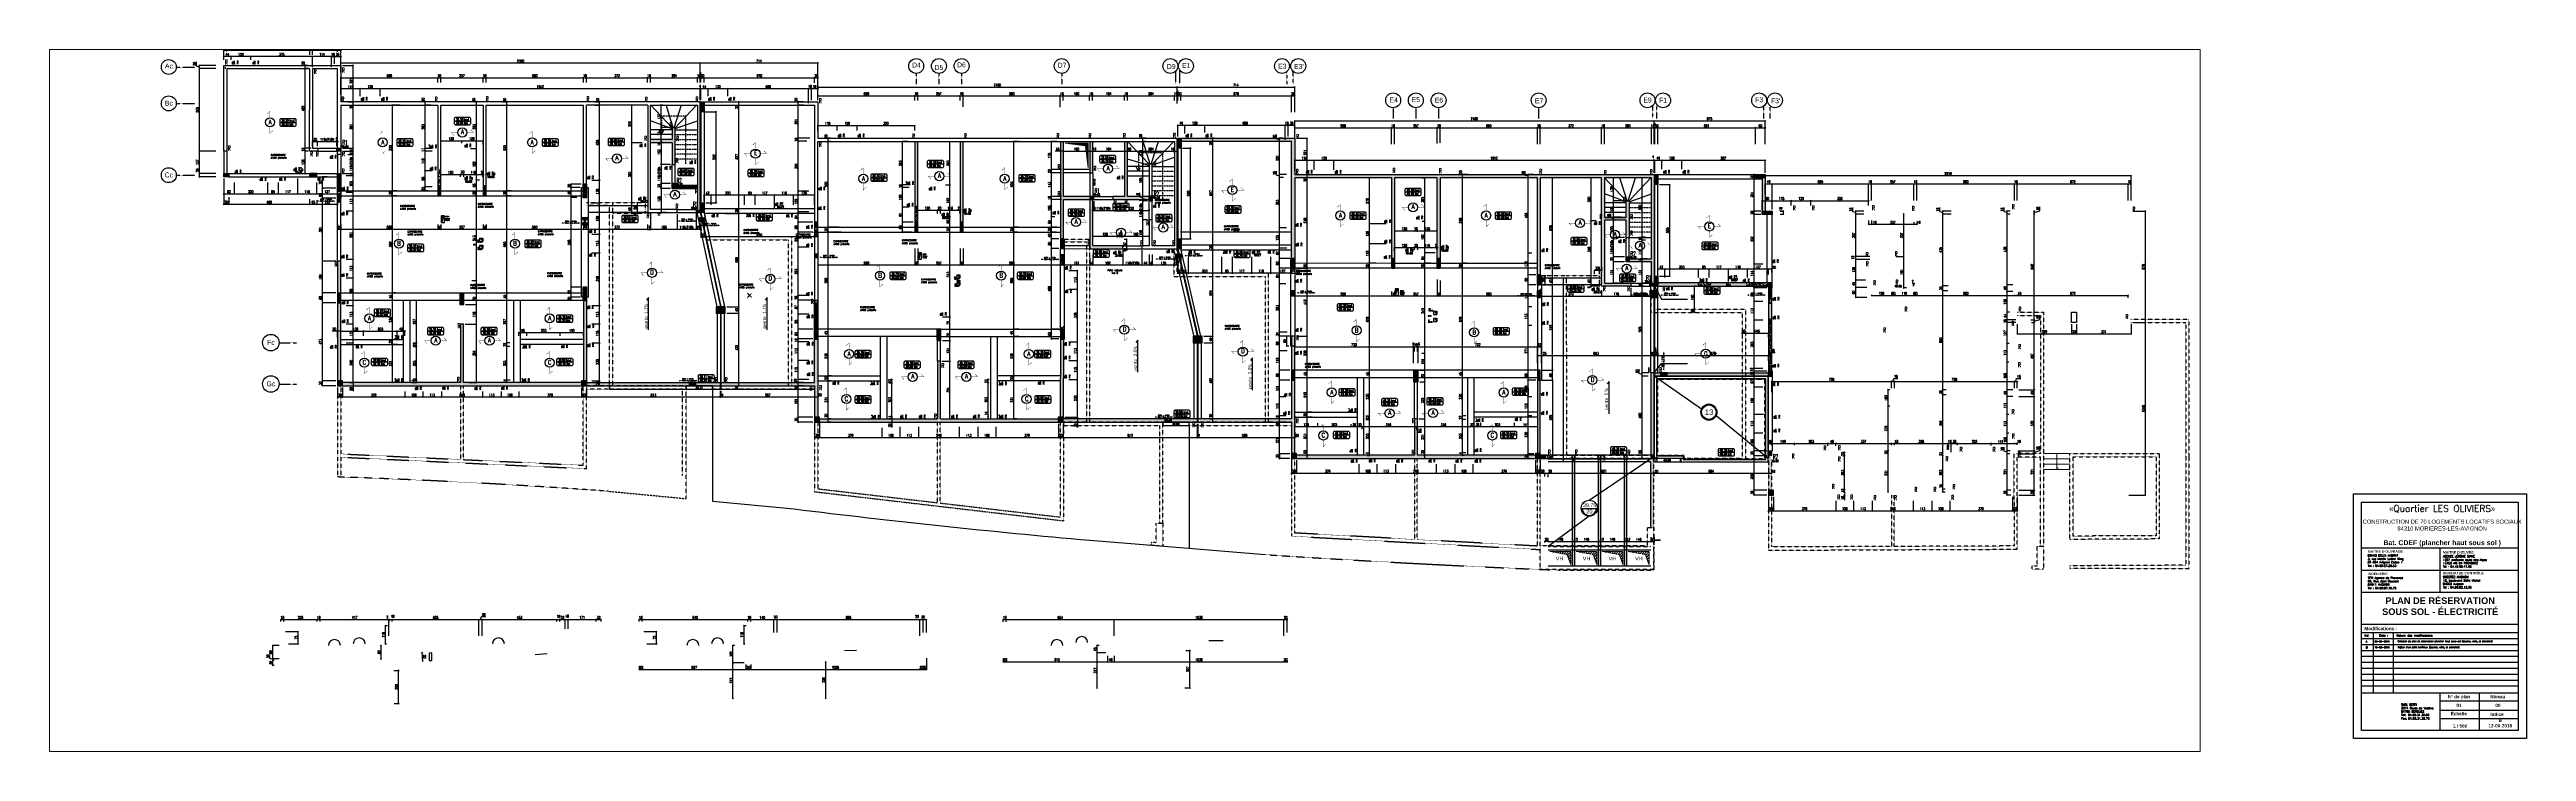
# Paper-space layout 'S.Sol plancher haut' of a CAD drawing. Extents: x -19 to 2986, y -10 to 841.
# The model-space entities are those that its viewports show. They can reach past a viewport. Long polylines and large blocks are cut down to what shows.
import ezdxf
from ezdxf.enums import TextEntityAlignment as Align

# ---------------------------------------------------------------- set-up
doc = ezdxf.new("R2010")
doc.units = 0
doc.header["$LTSCALE"] = 0.5
doc.header["$MEASUREMENT"] = 0
for name, pattern in [('AXES2', [1.125, 0.75, -0.125, 0.125, -0.125]), ('CACHE', [0.375, 0.25, -0.125]), ('CACHE2', [0.1875, 0.125, -0.0625]), ('CONTINU', [0]), ('DISCONTINU', [0.75, 0.5, -0.25]), ('DISCONTINU2', [0.375, 0.25, -0.125]), ('Tiret_mini_OD', [0.09, 0.05, -0.04])]:
    doc.linetypes.add(name, pattern=pattern)
doc.layers.get('0').update_dxf_attribs({"linetype": 'CONTINUOUS'})
doc.layers.get('DEFPOINTS').update_dxf_attribs({"linetype": 'CONTINUOUS'})
for name, color, linetype, lineweight in [('### Trémie', 150, 'Tiret_mini_OD', 13), ('###Dalle BA', 70, 'CONTINUOUS', 30), ('00 - RESERVATIONS', 1, 'CONTINUOUS', 20)]:
    doc.layers.add(name, color=color, linetype=linetype, lineweight=lineweight)
for name, color, linetype in [('- TPFI plancher BA', 5, 'CONTINUOUS'), ('1_AJSA_circulv', 142, 'CONTINUOUS'), ('1_AJSA_techEP', 142, 'CONTINUOUS'), ('1_AJSA_vue1', 251, 'CONTINUOUS'), ('1_AJSA_vue2', 13, 'CONTINUOUS'), ('2_AJSA_txt50', 181, 'CONTINUOUS'), ('_ SERTI CARTOUCHE', 7, 'CONTINUOUS'), ('_ SERTI ENEDIS DÉRIVATION INDIV', 1, 'CONTINU'), ('_ SERTI RESERVATION', 6, 'CACHE'), ('_ SERTI RESERVATION ENEDIS', 6, 'CONTINU'), ('_ SERTI RESERVATION ORANGE', 6, 'CONTINU'), ('_ SERTI RESERVATION SG', 6, 'CONTINU'), ('A05-AXES', 13, 'AXES2'), ('A19-COTATIONS', 146, 'CONTINUOUS'), ('AXES', 6, 'AXES2'), ('BET-TEXT', 52, 'CONTINUOUS'), ('CADRE-CART', 7, 'CONTINUOUS'), ('COTATION', 7, 'CONTINUOUS'), ('ELFOATTR', 7, 'CONTINUOUS'), ('HABILLAGE', 7, 'CONTINUOUS'), ('MURS', 3, 'CONTINUOUS'), ('PLANCHER', 7, 'CONTINUOUS'), ('POCHAGE', 254, 'CONTINUOUS'), ('POTEAUX', 1, 'CONTINUOUS'), ('POUTRES', 2, 'CONTINUOUS'), ('REPERE-RAID', 4, 'CONTINUOUS')]:
    doc.layers.add(name, color=color, linetype=linetype)
doc.styles.add('CALIBRI', font='calibri.ttf')
doc.styles.add('CGotH', font='GOTHIC.TTF')
doc.styles.add('ROMANS8', font='romans.shx', dxfattribs={"width": 0.7})
doc.styles.get("Standard").update_dxf_attribs({"font": 'txt.shx'})
doc.styles.add('TEXTE', font='arial.ttf')
doc.dimstyles.new('COT50 cm', dxfattribs={"dimtxt": 0.15, "dimasz": 0.06, "dimexe": 0.03, "dimexo": 0.1, "dimgap": 0.05, "dimtad": 1, "dimdec": 0, "dimlfac": 100, "dimzin": 0, "dimdsep": 46, "dimtxsty": 'ROMANS8', "dimblk1": 'OBLIQUE', "dimblk2": 'OBLIQUE', "dimsah": 1, "dimcen": 0.03, "dimdle": 0.03, "dimclrt": 1, "dimadec": 0, "dimazin": 0, "dimtfac": 1, "dimtdec": 0, "dimtmove": 0, "dimatfit": 3, "dimfxl": 1, "dimfxlon": 1, "dimtolj": 1, "dimtzin": 0, "dimlwd": -1, "dimlwe": -1, "dimarcsym": 0})
pattern_1 = [(37.5, (-167.69736, -4e-07), (-0.004409535, 0.134877664), [0, -0.1064, 0, -0.119, 0, -0.11375]), (7.5, (-167.69736, -4e-07), (0.12388437, 0.197550225), [0, -0.0574, 0, -0.0959, 0, -0.03675]), (327.5, (-167.78346, -4e-07), (0.21798993, 0.000396134), [0, -0.035, 0, -0.126, 0, -0.1645]), (317.5, (-167.78346, -4e-07), (0.21042886, 0.06143729), [0, -0.0175, 0, -0.0826, 0, -0.0945])]

# ---------------------------------------------------------------- blocks, each defined once
blk = doc.blocks.new('_Oblique')
at = {"layer": 'COTATION', "color": 0, "lineweight": -2}
blk.add_line((-0.5, -0.5), (0.5, 0.5), dxfattribs=at)
blk = doc.blocks.new('*D740')
at = {"layer": 'COTATION', "color": 0, "transparency": 16777216}
for p, q in [((399.11, -187.12), (400.63, -187.12)), ((399.14, -187), (399.14, -187.15)), ((400.6, -186.99), (400.6, -187.15))]:
    blk.add_line(p, q, dxfattribs=at)
at = {"layer": 'DEFPOINTS', "color": 0, "transparency": 16777216}
for p in [(399.14, -186.9), (400.6, -186.89), (400.6, -187.12)]:
    blk.add_point(p, dxfattribs=at)
at = {"layer": 'COTATION', "color": 0, "transparency": 16777216, "xscale": 0.06, "yscale": 0.06, "zscale": 0.06, "rotation": 180}
blk.add_blockref('_Oblique', (399.14, -187.12), dxfattribs=at)
at = {"layer": 'COTATION', "color": 0, "transparency": 16777216, "xscale": 0.06, "yscale": 0.06, "zscale": 0.06}
blk.add_blockref('_Oblique', (400.6, -187.12), dxfattribs=at)
at = {"layer": 'COTATION', "color": 1, "transparency": 16777216, "insert": (399.87, -186.99), "char_height": 0.15, "attachment_point": 5, "style": 'ROMANS8'}
blk.add_mtext('\\A1;146', dxfattribs=at)
blk = doc.blocks.new('*D739')
at = {"layer": 'COTATION', "color": 0, "transparency": 16777216}
for p, q in [((398.99, -187.12), (399.17, -187.12)), ((399.02, -187.01), (399.02, -187.15)), ((399.14, -187), (399.14, -187.15))]:
    blk.add_line(p, q, dxfattribs=at)
at = {"layer": 'DEFPOINTS', "color": 0, "transparency": 16777216}
for p in [(399.02, -186.91), (399.14, -186.9), (399.14, -187.12)]:
    blk.add_point(p, dxfattribs=at)
at = {"layer": 'COTATION', "color": 0, "transparency": 16777216, "xscale": 0.06, "yscale": 0.06, "zscale": 0.06, "rotation": 180}
blk.add_blockref('_Oblique', (399.02, -187.12), dxfattribs=at)
at = {"layer": 'COTATION', "color": 0, "transparency": 16777216, "xscale": 0.06, "yscale": 0.06, "zscale": 0.06}
blk.add_blockref('_Oblique', (399.14, -187.12), dxfattribs=at)
at = {"layer": 'COTATION', "color": 1, "transparency": 16777216, "insert": (399.24, -186.99), "char_height": 0.15, "attachment_point": 5, "style": 'ROMANS8'}
blk.add_mtext('\\A1;12', dxfattribs=at)
blk = doc.blocks.new('*D737')
at = {"layer": 'COTATION', "color": 0, "transparency": 16777216}
for p, q in [((397.58, -187.12), (397.32, -187.12)), ((397.35, -187.17), (397.35, -187.09)), ((397.55, -187.1), (397.55, -187.15))]:
    blk.add_line(p, q, dxfattribs=at)
at = {"layer": 'DEFPOINTS', "color": 0, "transparency": 16777216}
for p in [(397.35, -187.12), (397.35, -187.27), (397.55, -187)]:
    blk.add_point(p, dxfattribs=at)
at = {"layer": 'COTATION', "color": 0, "transparency": 16777216, "xscale": 0.06, "yscale": 0.06, "zscale": 0.06, "rotation": 180}
blk.add_blockref('_Oblique', (397.35, -187.12), dxfattribs=at)
at = {"layer": 'COTATION', "color": 0, "transparency": 16777216, "xscale": 0.06, "yscale": 0.06, "zscale": 0.06}
blk.add_blockref('_Oblique', (397.55, -187.12), dxfattribs=at)
at = {"layer": 'COTATION', "color": 1, "transparency": 16777216, "insert": (397.45, -186.99), "char_height": 0.15, "attachment_point": 5, "style": 'ROMANS8'}
blk.add_mtext('\\A1;20', dxfattribs=at)
blk = doc.blocks.new('*D735')
at = {"layer": 'COTATION', "color": 0, "transparency": 16777216}
for p, q in [((402.28, -187.12), (403.8, -187.12)), ((402.31, -186.9), (402.31, -187.15)), ((403.77, -186.86), (403.77, -187.15))]:
    blk.add_line(p, q, dxfattribs=at)
at = {"layer": 'DEFPOINTS', "color": 0, "transparency": 16777216}
for p in [(402.31, -186.8), (403.77, -186.76), (403.77, -187.12)]:
    blk.add_point(p, dxfattribs=at)
at = {"layer": 'COTATION', "color": 0, "transparency": 16777216, "xscale": 0.06, "yscale": 0.06, "zscale": 0.06, "rotation": 180}
blk.add_blockref('_Oblique', (402.31, -187.12), dxfattribs=at)
at = {"layer": 'COTATION', "color": 0, "transparency": 16777216, "xscale": 0.06, "yscale": 0.06, "zscale": 0.06}
blk.add_blockref('_Oblique', (403.77, -187.12), dxfattribs=at)
at = {"layer": 'COTATION', "color": 1, "transparency": 16777216, "insert": (403.04, -186.99), "char_height": 0.15, "attachment_point": 5, "style": 'ROMANS8'}
blk.add_mtext('\\A1;146', dxfattribs=at)
blk = doc.blocks.new('*D736')
at = {"layer": 'COTATION', "color": 0, "transparency": 16777216}
for p, q in [((403.74, -187.12), (404, -187.12)), ((403.77, -186.86), (403.77, -187.15)), ((403.97, -186.86), (403.97, -187.15))]:
    blk.add_line(p, q, dxfattribs=at)
at = {"layer": 'DEFPOINTS', "color": 0, "transparency": 16777216}
for p in [(403.77, -186.76), (403.97, -186.76), (403.97, -187.12)]:
    blk.add_point(p, dxfattribs=at)
at = {"layer": 'COTATION', "color": 0, "transparency": 16777216, "xscale": 0.06, "yscale": 0.06, "zscale": 0.06, "rotation": 180}
blk.add_blockref('_Oblique', (403.77, -187.12), dxfattribs=at)
at = {"layer": 'COTATION', "color": 0, "transparency": 16777216, "xscale": 0.06, "yscale": 0.06, "zscale": 0.06}
blk.add_blockref('_Oblique', (403.97, -187.12), dxfattribs=at)
at = {"layer": 'COTATION', "color": 1, "transparency": 16777216, "insert": (403.87, -186.99), "char_height": 0.15, "attachment_point": 5, "style": 'ROMANS8'}
blk.add_mtext('\\A1;20', dxfattribs=at)
blk = doc.blocks.new('*D734')
at = {"layer": 'COTATION', "color": 0, "transparency": 16777216}
for p, q in [((402.16, -187.12), (402.34, -187.12)), ((402.19, -186.9), (402.19, -187.15)), ((402.31, -186.9), (402.31, -187.15))]:
    blk.add_line(p, q, dxfattribs=at)
at = {"layer": 'DEFPOINTS', "color": 0, "transparency": 16777216}
for p in [(402.19, -186.8), (402.31, -186.8), (402.31, -187.12)]:
    blk.add_point(p, dxfattribs=at)
at = {"layer": 'COTATION', "color": 0, "transparency": 16777216, "xscale": 0.06, "yscale": 0.06, "zscale": 0.06, "rotation": 180}
blk.add_blockref('_Oblique', (402.19, -187.12), dxfattribs=at)
at = {"layer": 'COTATION', "color": 0, "transparency": 16777216, "xscale": 0.06, "yscale": 0.06, "zscale": 0.06}
blk.add_blockref('_Oblique', (402.31, -187.12), dxfattribs=at)
at = {"layer": 'COTATION', "color": 1, "transparency": 16777216, "insert": (402.41, -186.99), "char_height": 0.15, "attachment_point": 5, "style": 'ROMANS8'}
blk.add_mtext('\\A1;12', dxfattribs=at)
blk = doc.blocks.new('*D733')
at = {"layer": 'COTATION', "color": 0, "transparency": 16777216}
for p, q in [((400.69, -187.12), (402.22, -187.12)), ((400.72, -186.95), (400.72, -187.15)), ((402.19, -186.9), (402.19, -187.15))]:
    blk.add_line(p, q, dxfattribs=at)
at = {"layer": 'DEFPOINTS', "color": 0, "transparency": 16777216}
for p in [(400.72, -186.85), (402.19, -186.8), (402.19, -187.12)]:
    blk.add_point(p, dxfattribs=at)
at = {"layer": 'COTATION', "color": 0, "transparency": 16777216, "xscale": 0.06, "yscale": 0.06, "zscale": 0.06, "rotation": 180}
blk.add_blockref('_Oblique', (400.72, -187.12), dxfattribs=at)
at = {"layer": 'COTATION', "color": 0, "transparency": 16777216, "xscale": 0.06, "yscale": 0.06, "zscale": 0.06}
blk.add_blockref('_Oblique', (402.19, -187.12), dxfattribs=at)
at = {"layer": 'COTATION', "color": 1, "transparency": 16777216, "insert": (401.45, -186.99), "char_height": 0.15, "attachment_point": 5, "style": 'ROMANS8'}
blk.add_mtext('\\A1;146', dxfattribs=at)
blk = doc.blocks.new('*D741')
at = {"layer": 'COTATION', "color": 0, "transparency": 16777216}
for p, q in [((400.57, -187.12), (400.75, -187.12)), ((400.6, -186.99), (400.6, -187.15)), ((400.72, -186.95), (400.72, -187.15))]:
    blk.add_line(p, q, dxfattribs=at)
at = {"layer": 'DEFPOINTS', "color": 0, "transparency": 16777216}
for p in [(400.6, -186.89), (400.72, -186.85), (400.72, -187.12)]:
    blk.add_point(p, dxfattribs=at)
at = {"layer": 'COTATION', "color": 0, "transparency": 16777216, "xscale": 0.06, "yscale": 0.06, "zscale": 0.06, "rotation": 180}
blk.add_blockref('_Oblique', (400.6, -187.12), dxfattribs=at)
at = {"layer": 'COTATION', "color": 0, "transparency": 16777216, "xscale": 0.06, "yscale": 0.06, "zscale": 0.06}
blk.add_blockref('_Oblique', (400.72, -187.12), dxfattribs=at)
at = {"layer": 'COTATION', "color": 1, "transparency": 16777216, "insert": (400.82, -186.99), "char_height": 0.15, "attachment_point": 5, "style": 'ROMANS8'}
blk.add_mtext('\\A1;12', dxfattribs=at)
blk = doc.blocks.new('*D738')
at = {"layer": 'COTATION', "color": 0, "transparency": 16777216}
for p, q in [((397.52, -187.12), (399.05, -187.12)), ((397.55, -187.1), (397.55, -187.15)), ((399.02, -187.01), (399.02, -187.15))]:
    blk.add_line(p, q, dxfattribs=at)
at = {"layer": 'DEFPOINTS', "color": 0, "transparency": 16777216}
for p in [(397.55, -187), (399.02, -186.91), (399.02, -187.12)]:
    blk.add_point(p, dxfattribs=at)
at = {"layer": 'COTATION', "color": 0, "transparency": 16777216, "xscale": 0.06, "yscale": 0.06, "zscale": 0.06, "rotation": 180}
blk.add_blockref('_Oblique', (397.55, -187.12), dxfattribs=at)
at = {"layer": 'COTATION', "color": 0, "transparency": 16777216, "xscale": 0.06, "yscale": 0.06, "zscale": 0.06}
blk.add_blockref('_Oblique', (399.02, -187.12), dxfattribs=at)
at = {"layer": 'COTATION', "color": 1, "transparency": 16777216, "insert": (398.29, -186.99), "char_height": 0.15, "attachment_point": 5, "style": 'ROMANS8'}
blk.add_mtext('\\A1;146', dxfattribs=at)
blk = doc.blocks.new('139')
at = {"layer": 'HABILLAGE', "color": 7}
blk.add_line((-0.66, 0), (0.66, 0), dxfattribs=at)
at = {"layer": 'HABILLAGE'}
blk.add_lwpolyline([(-0.56, -0.29), (0.56, -0.29, 0.414214), (0.66, -0.19), (0.66, 0.19, 0.414214), (0.56, 0.29), (-0.56, 0.29, 0.414214), (-0.66, 0.19), (-0.66, -0.19, 0.414214)], format="xyb", close=True, dxfattribs=at)
at = {"layer": 'HABILLAGE', "color": 1, "width": 0.7}
for s, p in [('brut', (0.12, 0.05)), ('fini', (0.12, -0.24))]:
    blk.add_text(s, height=0.18, dxfattribs=at).set_placement(p)
for tag, p in [('NIVBRUT', (-0.54, 0.05)), ('NIVFINI', (-0.54, -0.24))]:
    blk.add_attdef(tag, p, '', height=0.18, dxfattribs=at)
blk = doc.blocks.new('*D807')
at = {"layer": 'COTATION', "color": 0, "transparency": 16777216}
for p, q in [((317.17, -157.3), (317.41, -157.3)), ((317.2, -157.6), (317.2, -157.27)), ((317.38, -157.38), (317.38, -157.27))]:
    blk.add_line(p, q, dxfattribs=at)
at = {"layer": 'DEFPOINTS', "color": 0, "transparency": 16777216}
for p in [(317.38, -157.3), (317.38, -157.48), (317.2, -158.23)]:
    blk.add_point(p, dxfattribs=at)
at = {"layer": 'COTATION', "color": 0, "transparency": 16777216, "xscale": 0.06, "yscale": 0.06, "zscale": 0.06, "rotation": 180}
blk.add_blockref('_Oblique', (317.2, -157.3), dxfattribs=at)
at = {"layer": 'COTATION', "color": 0, "transparency": 16777216, "xscale": 0.06, "yscale": 0.06, "zscale": 0.06}
blk.add_blockref('_Oblique', (317.38, -157.3), dxfattribs=at)
at = {"layer": 'COTATION', "color": 1, "transparency": 16777216, "insert": (317.29, -157.17), "char_height": 0.15, "attachment_point": 5, "style": 'ROMANS8'}
blk.add_mtext('\\A1;18', dxfattribs=at)
blk = doc.blocks.new('*D808')
at = {"layer": 'COTATION', "color": 0, "transparency": 16777216}
for p, q in [((317.35, -157.3), (322.44, -157.3)), ((317.38, -157.38), (317.38, -157.27)), ((322.41, -157.6), (322.41, -157.27))]:
    blk.add_line(p, q, dxfattribs=at)
at = {"layer": 'DEFPOINTS', "color": 0, "transparency": 16777216}
for p in [(317.38, -157.48), (322.41, -157.3), (322.41, -158.43)]:
    blk.add_point(p, dxfattribs=at)
at = {"layer": 'COTATION', "color": 0, "transparency": 16777216, "xscale": 0.06, "yscale": 0.06, "zscale": 0.06, "rotation": 180}
blk.add_blockref('_Oblique', (317.38, -157.3), dxfattribs=at)
at = {"layer": 'COTATION', "color": 0, "transparency": 16777216, "xscale": 0.06, "yscale": 0.06, "zscale": 0.06}
blk.add_blockref('_Oblique', (322.41, -157.3), dxfattribs=at)
at = {"layer": 'COTATION', "color": 1, "transparency": 16777216, "insert": (319.89, -157.17), "char_height": 0.15, "attachment_point": 5, "style": 'ROMANS8'}
blk.add_mtext('\\A1;503', dxfattribs=at)
blk = doc.blocks.new('*D809')
at = {"layer": 'COTATION', "color": 0, "transparency": 16777216}
for p, q in [((322.38, -157.3), (322.62, -157.3)), ((322.41, -157.6), (322.41, -157.27)), ((322.59, -157.6), (322.59, -157.27))]:
    blk.add_line(p, q, dxfattribs=at)
at = {"layer": 'DEFPOINTS', "color": 0, "transparency": 16777216}
for p in [(322.59, -157.3), (322.41, -158.43), (322.59, -158.43)]:
    blk.add_point(p, dxfattribs=at)
at = {"layer": 'COTATION', "color": 0, "transparency": 16777216, "xscale": 0.06, "yscale": 0.06, "zscale": 0.06, "rotation": 180}
blk.add_blockref('_Oblique', (322.41, -157.3), dxfattribs=at)
at = {"layer": 'COTATION', "color": 0, "transparency": 16777216, "xscale": 0.06, "yscale": 0.06, "zscale": 0.06}
blk.add_blockref('_Oblique', (322.59, -157.3), dxfattribs=at)
at = {"layer": 'COTATION', "color": 1, "transparency": 16777216, "insert": (322.5, -157.17), "char_height": 0.15, "attachment_point": 5, "style": 'ROMANS8'}
blk.add_mtext('\\A1;18', dxfattribs=at)
blk = doc.blocks.new('*D810')
at = {"layer": 'COTATION', "color": 0, "transparency": 16777216}
for p, q in [((322.56, -157.3), (324.13, -157.3)), ((322.59, -157.6), (322.59, -157.27)), ((324.1, -157.4), (324.1, -157.27))]:
    blk.add_line(p, q, dxfattribs=at)
at = {"layer": 'DEFPOINTS', "color": 0, "transparency": 16777216}
for p in [(324.1, -157.3), (324.1, -157.5), (322.59, -158.43)]:
    blk.add_point(p, dxfattribs=at)
at = {"layer": 'COTATION', "color": 0, "transparency": 16777216, "xscale": 0.06, "yscale": 0.06, "zscale": 0.06, "rotation": 180}
blk.add_blockref('_Oblique', (322.59, -157.3), dxfattribs=at)
at = {"layer": 'COTATION', "color": 0, "transparency": 16777216, "xscale": 0.06, "yscale": 0.06, "zscale": 0.06}
blk.add_blockref('_Oblique', (324.1, -157.3), dxfattribs=at)
at = {"layer": 'COTATION', "color": 1, "transparency": 16777216, "insert": (323.34, -157.17), "char_height": 0.15, "attachment_point": 5, "style": 'ROMANS8'}
blk.add_mtext('\\A1;151', dxfattribs=at)
blk = doc.blocks.new('*D811')
at = {"layer": 'COTATION', "color": 0, "transparency": 16777216}
for p, q in [((324.07, -157.3), (324.33, -157.3)), ((324.1, -157.4), (324.1, -157.27)), ((324.3, -157.6), (324.3, -157.27))]:
    blk.add_line(p, q, dxfattribs=at)
at = {"layer": 'DEFPOINTS', "color": 0, "transparency": 16777216}
for p in [(324.1, -157.5), (324.3, -157.3), (324.3, -158.23)]:
    blk.add_point(p, dxfattribs=at)
at = {"layer": 'COTATION', "color": 0, "transparency": 16777216, "xscale": 0.06, "yscale": 0.06, "zscale": 0.06, "rotation": 180}
blk.add_blockref('_Oblique', (324.1, -157.3), dxfattribs=at)
at = {"layer": 'COTATION', "color": 0, "transparency": 16777216, "xscale": 0.06, "yscale": 0.06, "zscale": 0.06}
blk.add_blockref('_Oblique', (324.3, -157.3), dxfattribs=at)
at = {"layer": 'COTATION', "color": 1, "transparency": 16777216, "insert": (324.2, -157.17), "char_height": 0.15, "attachment_point": 5, "style": 'ROMANS8'}
blk.add_mtext('\\A1;20', dxfattribs=at)
blk = doc.blocks.new('*D812')
at = {"layer": 'COTATION', "color": 0, "transparency": 16777216}
for p, q in [((324.27, -158.98), (330.21, -158.98)), ((324.3, -159.81), (324.3, -158.95)), ((330.18, -159.28), (330.18, -158.95))]:
    blk.add_line(p, q, dxfattribs=at)
at = {"layer": 'DEFPOINTS', "color": 0, "transparency": 16777216}
for p in [(330.18, -158.98), (324.3, -159.91), (330.18, -159.38)]:
    blk.add_point(p, dxfattribs=at)
at = {"layer": 'COTATION', "color": 0, "transparency": 16777216, "xscale": 0.06, "yscale": 0.06, "zscale": 0.06, "rotation": 180}
blk.add_blockref('_Oblique', (324.3, -158.98), dxfattribs=at)
at = {"layer": 'COTATION', "color": 0, "transparency": 16777216, "xscale": 0.06, "yscale": 0.06, "zscale": 0.06}
blk.add_blockref('_Oblique', (330.18, -158.98), dxfattribs=at)
at = {"layer": 'COTATION', "color": 1, "transparency": 16777216, "insert": (327.24, -158.85), "char_height": 0.15, "attachment_point": 5, "style": 'ROMANS8'}
blk.add_mtext('\\A1;588', dxfattribs=at)
blk = doc.blocks.new('*D813')
at = {"layer": 'COTATION', "color": 0, "transparency": 16777216}
for p, q in [((330.15, -158.98), (330.39, -158.98)), ((330.18, -159.28), (330.18, -158.95)), ((330.36, -159.28), (330.36, -158.95))]:
    blk.add_line(p, q, dxfattribs=at)
at = {"layer": 'DEFPOINTS', "color": 0, "transparency": 16777216}
for p in [(330.36, -158.98), (330.18, -162.32), (330.36, -162.32)]:
    blk.add_point(p, dxfattribs=at)
at = {"layer": 'COTATION', "color": 0, "transparency": 16777216, "xscale": 0.06, "yscale": 0.06, "zscale": 0.06, "rotation": 180}
blk.add_blockref('_Oblique', (330.18, -158.98), dxfattribs=at)
at = {"layer": 'COTATION', "color": 0, "transparency": 16777216, "xscale": 0.06, "yscale": 0.06, "zscale": 0.06}
blk.add_blockref('_Oblique', (330.36, -158.98), dxfattribs=at)
at = {"layer": 'COTATION', "color": 1, "transparency": 16777216, "insert": (330.27, -158.85), "char_height": 0.15, "attachment_point": 5, "style": 'ROMANS8'}
blk.add_mtext('\\A1;18', dxfattribs=at)
blk = doc.blocks.new('*D814')
at = {"layer": 'COTATION', "color": 0, "transparency": 16777216}
for p, q in [((330.33, -158.98), (332.96, -158.98)), ((330.36, -159.28), (330.36, -158.95)), ((332.93, -159.28), (332.93, -158.95))]:
    blk.add_line(p, q, dxfattribs=at)
at = {"layer": 'DEFPOINTS', "color": 0, "transparency": 16777216}
for p in [(332.93, -158.98), (330.36, -162.32), (332.93, -162.32)]:
    blk.add_point(p, dxfattribs=at)
at = {"layer": 'COTATION', "color": 0, "transparency": 16777216, "xscale": 0.06, "yscale": 0.06, "zscale": 0.06, "rotation": 180}
blk.add_blockref('_Oblique', (330.36, -158.98), dxfattribs=at)
at = {"layer": 'COTATION', "color": 0, "transparency": 16777216, "xscale": 0.06, "yscale": 0.06, "zscale": 0.06}
blk.add_blockref('_Oblique', (332.93, -158.98), dxfattribs=at)
at = {"layer": 'COTATION', "color": 1, "transparency": 16777216, "insert": (331.65, -158.85), "char_height": 0.15, "attachment_point": 5, "style": 'ROMANS8'}
blk.add_mtext('\\A1;257', dxfattribs=at)
blk = doc.blocks.new('*D815')
at = {"layer": 'COTATION', "color": 0, "transparency": 16777216}
for p, q in [((332.9, -158.98), (333.14, -158.98)), ((332.93, -159.28), (332.93, -158.95)), ((333.11, -159.28), (333.11, -158.95))]:
    blk.add_line(p, q, dxfattribs=at)
at = {"layer": 'DEFPOINTS', "color": 0, "transparency": 16777216}
for p in [(333.11, -158.98), (332.93, -162.32), (333.11, -162.32)]:
    blk.add_point(p, dxfattribs=at)
at = {"layer": 'COTATION', "color": 0, "transparency": 16777216, "xscale": 0.06, "yscale": 0.06, "zscale": 0.06, "rotation": 180}
blk.add_blockref('_Oblique', (332.93, -158.98), dxfattribs=at)
at = {"layer": 'COTATION', "color": 0, "transparency": 16777216, "xscale": 0.06, "yscale": 0.06, "zscale": 0.06}
blk.add_blockref('_Oblique', (333.11, -158.98), dxfattribs=at)
at = {"layer": 'COTATION', "color": 1, "transparency": 16777216, "insert": (333.02, -158.85), "char_height": 0.15, "attachment_point": 5, "style": 'ROMANS8'}
blk.add_mtext('\\A1;18', dxfattribs=at)
blk = doc.blocks.new('*D816')
at = {"layer": 'COTATION', "color": 0, "transparency": 16777216}
for p, q in [((333.08, -158.98), (339.05, -158.98)), ((333.11, -159.28), (333.11, -158.95)), ((339.02, -159.28), (339.02, -158.95))]:
    blk.add_line(p, q, dxfattribs=at)
at = {"layer": 'DEFPOINTS', "color": 0, "transparency": 16777216}
for p in [(339.02, -158.98), (333.11, -162.32), (339.02, -162.32)]:
    blk.add_point(p, dxfattribs=at)
at = {"layer": 'COTATION', "color": 0, "transparency": 16777216, "xscale": 0.06, "yscale": 0.06, "zscale": 0.06, "rotation": 180}
blk.add_blockref('_Oblique', (333.11, -158.98), dxfattribs=at)
at = {"layer": 'COTATION', "color": 0, "transparency": 16777216, "xscale": 0.06, "yscale": 0.06, "zscale": 0.06}
blk.add_blockref('_Oblique', (339.02, -158.98), dxfattribs=at)
at = {"layer": 'COTATION', "color": 1, "transparency": 16777216, "insert": (336.06, -158.85), "char_height": 0.15, "attachment_point": 5, "style": 'ROMANS8'}
blk.add_mtext('\\A1;590', dxfattribs=at)
blk = doc.blocks.new('*D817')
at = {"layer": 'COTATION', "color": 0, "transparency": 16777216}
for p, q in [((338.99, -158.98), (339.23, -158.98)), ((339.02, -159.28), (339.02, -158.95)), ((339.2, -159.28), (339.2, -158.95))]:
    blk.add_line(p, q, dxfattribs=at)
at = {"layer": 'DEFPOINTS', "color": 0, "transparency": 16777216}
for p in [(339.2, -158.98), (339.02, -162.32), (339.2, -162.32)]:
    blk.add_point(p, dxfattribs=at)
at = {"layer": 'COTATION', "color": 0, "transparency": 16777216, "xscale": 0.06, "yscale": 0.06, "zscale": 0.06, "rotation": 180}
blk.add_blockref('_Oblique', (339.02, -158.98), dxfattribs=at)
at = {"layer": 'COTATION', "color": 0, "transparency": 16777216, "xscale": 0.06, "yscale": 0.06, "zscale": 0.06}
blk.add_blockref('_Oblique', (339.2, -158.98), dxfattribs=at)
at = {"layer": 'COTATION', "color": 1, "transparency": 16777216, "insert": (339.11, -158.85), "char_height": 0.15, "attachment_point": 5, "style": 'ROMANS8'}
blk.add_mtext('\\A1;18', dxfattribs=at)
blk = doc.blocks.new('*D818')
at = {"layer": 'COTATION', "color": 0, "transparency": 16777216}
for p, q in [((339.17, -158.98), (342.94, -158.98)), ((339.2, -159.28), (339.2, -158.95)), ((342.91, -159.28), (342.91, -158.95))]:
    blk.add_line(p, q, dxfattribs=at)
at = {"layer": 'DEFPOINTS', "color": 0, "transparency": 16777216}
for p in [(342.91, -158.98), (339.2, -162.32), (342.91, -162.32)]:
    blk.add_point(p, dxfattribs=at)
at = {"layer": 'COTATION', "color": 0, "transparency": 16777216, "xscale": 0.06, "yscale": 0.06, "zscale": 0.06, "rotation": 180}
blk.add_blockref('_Oblique', (339.2, -158.98), dxfattribs=at)
at = {"layer": 'COTATION', "color": 0, "transparency": 16777216, "xscale": 0.06, "yscale": 0.06, "zscale": 0.06}
blk.add_blockref('_Oblique', (342.91, -158.98), dxfattribs=at)
at = {"layer": 'COTATION', "color": 1, "transparency": 16777216, "insert": (341.06, -158.85), "char_height": 0.15, "attachment_point": 5, "style": 'ROMANS8'}
blk.add_mtext('\\A1;372', dxfattribs=at)
blk = doc.blocks.new('*D819')
at = {"layer": 'COTATION', "color": 0, "transparency": 16777216}
for p, q in [((342.88, -158.98), (343.12, -158.98)), ((342.91, -159.28), (342.91, -158.95)), ((343.09, -159.28), (343.09, -158.95))]:
    blk.add_line(p, q, dxfattribs=at)
at = {"layer": 'DEFPOINTS', "color": 0, "transparency": 16777216}
for p in [(343.09, -158.98), (342.91, -162.32), (343.09, -162.32)]:
    blk.add_point(p, dxfattribs=at)
at = {"layer": 'COTATION', "color": 0, "transparency": 16777216, "xscale": 0.06, "yscale": 0.06, "zscale": 0.06, "rotation": 180}
blk.add_blockref('_Oblique', (342.91, -158.98), dxfattribs=at)
at = {"layer": 'COTATION', "color": 0, "transparency": 16777216, "xscale": 0.06, "yscale": 0.06, "zscale": 0.06}
blk.add_blockref('_Oblique', (343.09, -158.98), dxfattribs=at)
at = {"layer": 'COTATION', "color": 1, "transparency": 16777216, "insert": (343, -158.85), "char_height": 0.15, "attachment_point": 5, "style": 'ROMANS8'}
blk.add_mtext('\\A1;18', dxfattribs=at)
blk = doc.blocks.new('*D820')
at = {"layer": 'COTATION', "color": 0, "transparency": 16777216}
for p, q in [((343.06, -158.98), (345.97, -158.98)), ((343.09, -159.28), (343.09, -158.95)), ((345.94, -159.28), (345.94, -158.95))]:
    blk.add_line(p, q, dxfattribs=at)
at = {"layer": 'DEFPOINTS', "color": 0, "transparency": 16777216}
for p in [(345.94, -158.98), (343.09, -162.32), (345.94, -162.32)]:
    blk.add_point(p, dxfattribs=at)
at = {"layer": 'COTATION', "color": 0, "transparency": 16777216, "xscale": 0.06, "yscale": 0.06, "zscale": 0.06, "rotation": 180}
blk.add_blockref('_Oblique', (343.09, -158.98), dxfattribs=at)
at = {"layer": 'COTATION', "color": 0, "transparency": 16777216, "xscale": 0.06, "yscale": 0.06, "zscale": 0.06}
blk.add_blockref('_Oblique', (345.94, -158.98), dxfattribs=at)
at = {"layer": 'COTATION', "color": 1, "transparency": 16777216, "insert": (344.52, -158.85), "char_height": 0.15, "attachment_point": 5, "style": 'ROMANS8'}
blk.add_mtext('\\A1;284', dxfattribs=at)
blk = doc.blocks.new('*D821')
at = {"layer": 'COTATION', "color": 0, "transparency": 16777216}
for p, q in [((345.91, -158.98), (346.13, -158.98)), ((345.94, -159.28), (345.94, -158.95)), ((346.1, -159.28), (346.1, -158.95))]:
    blk.add_line(p, q, dxfattribs=at)
at = {"layer": 'DEFPOINTS', "color": 0, "transparency": 16777216}
for p in [(346.1, -158.98), (346.1, -162.12), (345.94, -162.32)]:
    blk.add_point(p, dxfattribs=at)
at = {"layer": 'COTATION', "color": 0, "transparency": 16777216, "xscale": 0.06, "yscale": 0.06, "zscale": 0.06, "rotation": 180}
blk.add_blockref('_Oblique', (345.94, -158.98), dxfattribs=at)
at = {"layer": 'COTATION', "color": 0, "transparency": 16777216, "xscale": 0.06, "yscale": 0.06, "zscale": 0.06}
blk.add_blockref('_Oblique', (346.1, -158.98), dxfattribs=at)
at = {"layer": 'COTATION', "color": 1, "transparency": 16777216, "insert": (346.02, -158.85), "char_height": 0.15, "attachment_point": 5, "style": 'ROMANS8'}
blk.add_mtext('\\A1;16', dxfattribs=at)
blk = doc.blocks.new('*D822')
at = {"layer": 'COTATION', "color": 0, "transparency": 16777216}
for p, q in [((346.1, -158.98), (346.04, -158.98)), ((346.1, -159.28), (346.1, -158.95)), ((346.1, -158.98), (346.14, -158.98)), ((346.14, -159.28), (346.14, -158.95)), ((346.14, -158.98), (346.2, -158.98))]:
    blk.add_line(p, q, dxfattribs=at)
at = {"layer": 'DEFPOINTS', "color": 0, "transparency": 16777216}
for p in [(346.14, -158.98), (346.1, -162.12), (346.14, -162.12)]:
    blk.add_point(p, dxfattribs=at)
at = {"layer": 'COTATION', "color": 0, "transparency": 16777216, "xscale": 0.06, "yscale": 0.06, "zscale": 0.06}
blk.add_blockref('_Oblique', (346.1, -158.98), dxfattribs=at)
at = {"layer": 'COTATION', "color": 0, "transparency": 16777216, "xscale": 0.06, "yscale": 0.06, "zscale": 0.06, "rotation": 180}
blk.add_blockref('_Oblique', (346.14, -158.98), dxfattribs=at)
at = {"layer": 'COTATION', "color": 1, "transparency": 16777216, "insert": (346.12, -158.72), "char_height": 0.15, "attachment_point": 5, "style": 'ROMANS8'}
blk.add_mtext('\\A1;4', dxfattribs=at)
blk = doc.blocks.new('*D823')
at = {"layer": 'COTATION', "color": 0, "transparency": 16777216}
for p, q in [((346.11, -158.98), (346.37, -158.98)), ((346.14, -159.28), (346.14, -158.95)), ((346.34, -159.28), (346.34, -158.95))]:
    blk.add_line(p, q, dxfattribs=at)
at = {"layer": 'DEFPOINTS', "color": 0, "transparency": 16777216}
for p in [(346.34, -158.98), (346.14, -162.12), (346.34, -162.12)]:
    blk.add_point(p, dxfattribs=at)
at = {"layer": 'COTATION', "color": 0, "transparency": 16777216, "xscale": 0.06, "yscale": 0.06, "zscale": 0.06, "rotation": 180}
blk.add_blockref('_Oblique', (346.14, -158.98), dxfattribs=at)
at = {"layer": 'COTATION', "color": 0, "transparency": 16777216, "xscale": 0.06, "yscale": 0.06, "zscale": 0.06}
blk.add_blockref('_Oblique', (346.34, -158.98), dxfattribs=at)
at = {"layer": 'COTATION', "color": 1, "transparency": 16777216, "insert": (346.24, -158.85), "char_height": 0.15, "attachment_point": 5, "style": 'ROMANS8'}
blk.add_mtext('\\A1;20', dxfattribs=at)
blk = doc.blocks.new('*D824')
at = {"layer": 'COTATION', "color": 0, "transparency": 16777216}
for p, q in [((346.31, -158.98), (353.07, -158.98)), ((346.34, -159.28), (346.34, -158.95)), ((353.04, -159.28), (353.04, -158.95))]:
    blk.add_line(p, q, dxfattribs=at)
at = {"layer": 'DEFPOINTS', "color": 0, "transparency": 16777216}
for p in [(353.04, -158.98), (346.34, -162.12), (353.04, -162.32)]:
    blk.add_point(p, dxfattribs=at)
at = {"layer": 'COTATION', "color": 0, "transparency": 16777216, "xscale": 0.06, "yscale": 0.06, "zscale": 0.06, "rotation": 180}
blk.add_blockref('_Oblique', (346.34, -158.98), dxfattribs=at)
at = {"layer": 'COTATION', "color": 0, "transparency": 16777216, "xscale": 0.06, "yscale": 0.06, "zscale": 0.06}
blk.add_blockref('_Oblique', (353.04, -158.98), dxfattribs=at)
at = {"layer": 'COTATION', "color": 1, "transparency": 16777216, "insert": (349.69, -158.85), "char_height": 0.15, "attachment_point": 5, "style": 'ROMANS8'}
blk.add_mtext('\\A1;670', dxfattribs=at)
blk = doc.blocks.new('*D825')
at = {"layer": 'COTATION', "color": 0, "transparency": 16777216}
for p, q in [((353.01, -158.98), (353.27, -158.98)), ((353.04, -159.29), (353.04, -158.95)), ((353.24, -159.98), (353.24, -158.95))]:
    blk.add_line(p, q, dxfattribs=at)
at = {"layer": 'DEFPOINTS', "color": 0, "transparency": 16777216}
for p in [(353.24, -158.98), (353.04, -159.39), (353.24, -162.12)]:
    blk.add_point(p, dxfattribs=at)
at = {"layer": 'COTATION', "color": 0, "transparency": 16777216, "xscale": 0.06, "yscale": 0.06, "zscale": 0.06, "rotation": 180}
blk.add_blockref('_Oblique', (353.04, -158.98), dxfattribs=at)
at = {"layer": 'COTATION', "color": 0, "transparency": 16777216, "xscale": 0.06, "yscale": 0.06, "zscale": 0.06}
blk.add_blockref('_Oblique', (353.24, -158.98), dxfattribs=at)
at = {"layer": 'COTATION', "color": 1, "transparency": 16777216, "insert": (353.14, -158.85), "char_height": 0.15, "attachment_point": 5, "style": 'ROMANS8'}
blk.add_mtext('\\A1;20', dxfattribs=at)
blk = doc.blocks.new('*D826')
at = {"layer": 'COTATION', "color": 0, "transparency": 16777216}
for p, q in [((353.21, -160.07), (359.15, -160.07)), ((353.24, -160.34), (353.24, -160.04)), ((359.12, -160.37), (359.12, -160.04))]:
    blk.add_line(p, q, dxfattribs=at)
at = {"layer": 'DEFPOINTS', "color": 0, "transparency": 16777216}
for p in [(353.24, -160.44), (359.12, -160.07), (359.12, -162.85)]:
    blk.add_point(p, dxfattribs=at)
at = {"layer": 'COTATION', "color": 0, "transparency": 16777216, "xscale": 0.06, "yscale": 0.06, "zscale": 0.06, "rotation": 180}
blk.add_blockref('_Oblique', (353.24, -160.07), dxfattribs=at)
at = {"layer": 'COTATION', "color": 0, "transparency": 16777216, "xscale": 0.06, "yscale": 0.06, "zscale": 0.06}
blk.add_blockref('_Oblique', (359.12, -160.07), dxfattribs=at)
at = {"layer": 'COTATION', "color": 1, "transparency": 16777216, "insert": (356.18, -159.95), "char_height": 0.15, "attachment_point": 5, "style": 'ROMANS8'}
blk.add_mtext('\\A1;588', dxfattribs=at)
blk = doc.blocks.new('*D827')
at = {"layer": 'COTATION', "color": 0, "transparency": 16777216}
for p, q in [((359.27, -160.07), (361.9, -160.07)), ((359.3, -160.37), (359.3, -160.04)), ((361.87, -160.37), (361.87, -160.04))]:
    blk.add_line(p, q, dxfattribs=at)
at = {"layer": 'DEFPOINTS', "color": 0, "transparency": 16777216}
for p in [(361.87, -160.07), (359.3, -162.85), (361.87, -162.85)]:
    blk.add_point(p, dxfattribs=at)
at = {"layer": 'COTATION', "color": 0, "transparency": 16777216, "xscale": 0.06, "yscale": 0.06, "zscale": 0.06, "rotation": 180}
blk.add_blockref('_Oblique', (359.3, -160.07), dxfattribs=at)
at = {"layer": 'COTATION', "color": 0, "transparency": 16777216, "xscale": 0.06, "yscale": 0.06, "zscale": 0.06}
blk.add_blockref('_Oblique', (361.87, -160.07), dxfattribs=at)
at = {"layer": 'COTATION', "color": 1, "transparency": 16777216, "insert": (360.58, -159.95), "char_height": 0.15, "attachment_point": 5, "style": 'ROMANS8'}
blk.add_mtext('\\A1;257', dxfattribs=at)
blk = doc.blocks.new('*D828')
at = {"layer": 'COTATION', "color": 0, "transparency": 16777216}
for p, q in [((361.84, -160.07), (362.08, -160.07)), ((361.87, -160.37), (361.87, -160.04)), ((362.05, -160.37), (362.05, -160.04))]:
    blk.add_line(p, q, dxfattribs=at)
at = {"layer": 'DEFPOINTS', "color": 0, "transparency": 16777216}
for p in [(362.05, -160.07), (361.87, -162.85), (362.05, -162.85)]:
    blk.add_point(p, dxfattribs=at)
at = {"layer": 'COTATION', "color": 0, "transparency": 16777216, "xscale": 0.06, "yscale": 0.06, "zscale": 0.06, "rotation": 180}
blk.add_blockref('_Oblique', (361.87, -160.07), dxfattribs=at)
at = {"layer": 'COTATION', "color": 0, "transparency": 16777216, "xscale": 0.06, "yscale": 0.06, "zscale": 0.06}
blk.add_blockref('_Oblique', (362.05, -160.07), dxfattribs=at)
at = {"layer": 'COTATION', "color": 1, "transparency": 16777216, "insert": (361.96, -159.95), "char_height": 0.15, "attachment_point": 5, "style": 'ROMANS8'}
blk.add_mtext('\\A1;18', dxfattribs=at)
blk = doc.blocks.new('*D829')
at = {"layer": 'COTATION', "color": 0, "transparency": 16777216}
for p, q in [((362.02, -160.07), (367.98, -160.07)), ((362.05, -160.75), (362.05, -160.04)), ((367.95, -160.77), (367.95, -160.04))]:
    blk.add_line(p, q, dxfattribs=at)
at = {"layer": 'DEFPOINTS', "color": 0, "transparency": 16777216}
for p in [(367.95, -160.07), (362.05, -160.85), (367.95, -160.87)]:
    blk.add_point(p, dxfattribs=at)
at = {"layer": 'COTATION', "color": 0, "transparency": 16777216, "xscale": 0.06, "yscale": 0.06, "zscale": 0.06, "rotation": 180}
blk.add_blockref('_Oblique', (362.05, -160.07), dxfattribs=at)
at = {"layer": 'COTATION', "color": 0, "transparency": 16777216, "xscale": 0.06, "yscale": 0.06, "zscale": 0.06}
blk.add_blockref('_Oblique', (367.95, -160.07), dxfattribs=at)
at = {"layer": 'COTATION', "color": 1, "transparency": 16777216, "insert": (365, -159.95), "char_height": 0.15, "attachment_point": 5, "style": 'ROMANS8'}
blk.add_mtext('\\A1;590', dxfattribs=at)
blk = doc.blocks.new('*D830')
at = {"layer": 'COTATION', "color": 0, "transparency": 16777216}
for p, q in [((367.92, -160.07), (368.16, -160.07)), ((367.95, -160.37), (367.95, -160.04)), ((368.13, -160.37), (368.13, -160.04))]:
    blk.add_line(p, q, dxfattribs=at)
at = {"layer": 'DEFPOINTS', "color": 0, "transparency": 16777216}
for p in [(368.13, -160.07), (367.95, -162.85), (368.13, -162.85)]:
    blk.add_point(p, dxfattribs=at)
at = {"layer": 'COTATION', "color": 0, "transparency": 16777216, "xscale": 0.06, "yscale": 0.06, "zscale": 0.06, "rotation": 180}
blk.add_blockref('_Oblique', (367.95, -160.07), dxfattribs=at)
at = {"layer": 'COTATION', "color": 0, "transparency": 16777216, "xscale": 0.06, "yscale": 0.06, "zscale": 0.06}
blk.add_blockref('_Oblique', (368.13, -160.07), dxfattribs=at)
at = {"layer": 'COTATION', "color": 1, "transparency": 16777216, "insert": (368.04, -159.95), "char_height": 0.15, "attachment_point": 5, "style": 'ROMANS8'}
blk.add_mtext('\\A1;18', dxfattribs=at)
blk = doc.blocks.new('*D831')
at = {"layer": 'COTATION', "color": 0, "transparency": 16777216}
for p, q in [((368.1, -160.07), (369.76, -160.07)), ((368.13, -160.37), (368.13, -160.04)), ((369.73, -160.37), (369.73, -160.04))]:
    blk.add_line(p, q, dxfattribs=at)
at = {"layer": 'DEFPOINTS', "color": 0, "transparency": 16777216}
for p in [(369.73, -160.07), (368.13, -162.85), (369.73, -162.85)]:
    blk.add_point(p, dxfattribs=at)
at = {"layer": 'COTATION', "color": 0, "transparency": 16777216, "xscale": 0.06, "yscale": 0.06, "zscale": 0.06, "rotation": 180}
blk.add_blockref('_Oblique', (368.13, -160.07), dxfattribs=at)
at = {"layer": 'COTATION', "color": 0, "transparency": 16777216, "xscale": 0.06, "yscale": 0.06, "zscale": 0.06}
blk.add_blockref('_Oblique', (369.73, -160.07), dxfattribs=at)
at = {"layer": 'COTATION', "color": 1, "transparency": 16777216, "insert": (368.93, -159.95), "char_height": 0.15, "attachment_point": 5, "style": 'ROMANS8'}
blk.add_mtext('\\A1;160', dxfattribs=at)
blk = doc.blocks.new('*D832')
at = {"layer": 'COTATION', "color": 0, "transparency": 16777216}
for p, q in [((369.7, -160.07), (369.94, -160.07)), ((369.73, -160.37), (369.73, -160.04)), ((369.91, -160.37), (369.91, -160.04))]:
    blk.add_line(p, q, dxfattribs=at)
at = {"layer": 'DEFPOINTS', "color": 0, "transparency": 16777216}
for p in [(369.91, -160.07), (369.73, -162.85), (369.91, -162.85)]:
    blk.add_point(p, dxfattribs=at)
at = {"layer": 'COTATION', "color": 0, "transparency": 16777216, "xscale": 0.06, "yscale": 0.06, "zscale": 0.06, "rotation": 180}
blk.add_blockref('_Oblique', (369.73, -160.07), dxfattribs=at)
at = {"layer": 'COTATION', "color": 0, "transparency": 16777216, "xscale": 0.06, "yscale": 0.06, "zscale": 0.06}
blk.add_blockref('_Oblique', (369.91, -160.07), dxfattribs=at)
at = {"layer": 'COTATION', "color": 1, "transparency": 16777216, "insert": (369.82, -159.95), "char_height": 0.15, "attachment_point": 5, "style": 'ROMANS8'}
blk.add_mtext('\\A1;18', dxfattribs=at)
blk = doc.blocks.new('*D833')
at = {"layer": 'COTATION', "color": 0, "transparency": 16777216}
for p, q in [((369.88, -160.07), (371.88, -160.07)), ((369.91, -160.37), (369.91, -160.04)), ((371.85, -160.37), (371.85, -160.04))]:
    blk.add_line(p, q, dxfattribs=at)
at = {"layer": 'DEFPOINTS', "color": 0, "transparency": 16777216}
for p in [(371.85, -160.07), (369.91, -162.85), (371.85, -162.85)]:
    blk.add_point(p, dxfattribs=at)
at = {"layer": 'COTATION', "color": 0, "transparency": 16777216, "xscale": 0.06, "yscale": 0.06, "zscale": 0.06, "rotation": 180}
blk.add_blockref('_Oblique', (369.91, -160.07), dxfattribs=at)
at = {"layer": 'COTATION', "color": 0, "transparency": 16777216, "xscale": 0.06, "yscale": 0.06, "zscale": 0.06}
blk.add_blockref('_Oblique', (371.85, -160.07), dxfattribs=at)
at = {"layer": 'COTATION', "color": 1, "transparency": 16777216, "insert": (370.88, -159.95), "char_height": 0.15, "attachment_point": 5, "style": 'ROMANS8'}
blk.add_mtext('\\A1;194', dxfattribs=at)
blk = doc.blocks.new('*D834')
at = {"layer": 'COTATION', "color": 0, "transparency": 16777216}
for p, q in [((371.82, -160.07), (372.06, -160.07)), ((371.85, -160.37), (371.85, -160.04)), ((372.03, -160.37), (372.03, -160.04))]:
    blk.add_line(p, q, dxfattribs=at)
at = {"layer": 'DEFPOINTS', "color": 0, "transparency": 16777216}
for p in [(372.03, -160.07), (371.85, -162.85), (372.03, -162.85)]:
    blk.add_point(p, dxfattribs=at)
at = {"layer": 'COTATION', "color": 0, "transparency": 16777216, "xscale": 0.06, "yscale": 0.06, "zscale": 0.06, "rotation": 180}
blk.add_blockref('_Oblique', (371.85, -160.07), dxfattribs=at)
at = {"layer": 'COTATION', "color": 0, "transparency": 16777216, "xscale": 0.06, "yscale": 0.06, "zscale": 0.06}
blk.add_blockref('_Oblique', (372.03, -160.07), dxfattribs=at)
at = {"layer": 'COTATION', "color": 1, "transparency": 16777216, "insert": (371.94, -159.95), "char_height": 0.15, "attachment_point": 5, "style": 'ROMANS8'}
blk.add_mtext('\\A1;18', dxfattribs=at)
blk = doc.blocks.new('*D835')
at = {"layer": 'COTATION', "color": 0, "transparency": 16777216}
for p, q in [((372, -160.07), (374.9, -160.07)), ((372.03, -160.37), (372.03, -160.04)), ((374.87, -160.37), (374.87, -160.04))]:
    blk.add_line(p, q, dxfattribs=at)
at = {"layer": 'DEFPOINTS', "color": 0, "transparency": 16777216}
for p in [(374.87, -160.07), (372.03, -162.85), (374.87, -162.85)]:
    blk.add_point(p, dxfattribs=at)
at = {"layer": 'COTATION', "color": 0, "transparency": 16777216, "xscale": 0.06, "yscale": 0.06, "zscale": 0.06, "rotation": 180}
blk.add_blockref('_Oblique', (372.03, -160.07), dxfattribs=at)
at = {"layer": 'COTATION', "color": 0, "transparency": 16777216, "xscale": 0.06, "yscale": 0.06, "zscale": 0.06}
blk.add_blockref('_Oblique', (374.87, -160.07), dxfattribs=at)
at = {"layer": 'COTATION', "color": 1, "transparency": 16777216, "insert": (373.45, -159.95), "char_height": 0.15, "attachment_point": 5, "style": 'ROMANS8'}
blk.add_mtext('\\A1;284', dxfattribs=at)
blk = doc.blocks.new('*D836')
at = {"layer": 'COTATION', "color": 0, "transparency": 16777216}
for p, q in [((374.84, -160.07), (375.06, -160.07)), ((374.87, -160.37), (374.87, -160.04)), ((375.03, -160.37), (375.03, -160.04))]:
    blk.add_line(p, q, dxfattribs=at)
at = {"layer": 'DEFPOINTS', "color": 0, "transparency": 16777216}
for p in [(375.03, -160.07), (374.87, -162.85), (375.03, -162.65)]:
    blk.add_point(p, dxfattribs=at)
at = {"layer": 'COTATION', "color": 0, "transparency": 16777216, "xscale": 0.06, "yscale": 0.06, "zscale": 0.06, "rotation": 180}
blk.add_blockref('_Oblique', (374.87, -160.07), dxfattribs=at)
at = {"layer": 'COTATION', "color": 0, "transparency": 16777216, "xscale": 0.06, "yscale": 0.06, "zscale": 0.06}
blk.add_blockref('_Oblique', (375.03, -160.07), dxfattribs=at)
at = {"layer": 'COTATION', "color": 1, "transparency": 16777216, "insert": (374.95, -159.95), "char_height": 0.15, "attachment_point": 5, "style": 'ROMANS8'}
blk.add_mtext('\\A1;16', dxfattribs=at)
blk = doc.blocks.new('*D837')
at = {"layer": 'COTATION', "color": 0, "transparency": 16777216}
for p, q in [((375.03, -160.07), (374.97, -160.07)), ((375.03, -160.37), (375.03, -160.04)), ((375.03, -160.07), (375.07, -160.07)), ((375.07, -160.37), (375.07, -160.04)), ((375.07, -160.07), (375.13, -160.07))]:
    blk.add_line(p, q, dxfattribs=at)
at = {"layer": 'DEFPOINTS', "color": 0, "transparency": 16777216}
for p in [(375.07, -160.07), (375.03, -162.65), (375.07, -162.65)]:
    blk.add_point(p, dxfattribs=at)
at = {"layer": 'COTATION', "color": 0, "transparency": 16777216, "xscale": 0.06, "yscale": 0.06, "zscale": 0.06}
blk.add_blockref('_Oblique', (375.03, -160.07), dxfattribs=at)
at = {"layer": 'COTATION', "color": 0, "transparency": 16777216, "xscale": 0.06, "yscale": 0.06, "zscale": 0.06, "rotation": 180}
blk.add_blockref('_Oblique', (375.07, -160.07), dxfattribs=at)
at = {"layer": 'COTATION', "color": 1, "transparency": 16777216, "insert": (375.08, -159.86), "char_height": 0.15, "attachment_point": 5, "style": 'ROMANS8'}
blk.add_mtext('\\A1;4', dxfattribs=at)
blk = doc.blocks.new('*D838')
at = {"layer": 'COTATION', "color": 0, "transparency": 16777216}
for p, q in [((375.04, -160.07), (375.3, -160.07)), ((375.07, -160.37), (375.07, -160.04)), ((375.27, -160.37), (375.27, -160.04))]:
    blk.add_line(p, q, dxfattribs=at)
at = {"layer": 'DEFPOINTS', "color": 0, "transparency": 16777216}
for p in [(375.27, -160.07), (375.07, -162.65), (375.27, -162.65)]:
    blk.add_point(p, dxfattribs=at)
at = {"layer": 'COTATION', "color": 0, "transparency": 16777216, "xscale": 0.06, "yscale": 0.06, "zscale": 0.06, "rotation": 180}
blk.add_blockref('_Oblique', (375.07, -160.07), dxfattribs=at)
at = {"layer": 'COTATION', "color": 0, "transparency": 16777216, "xscale": 0.06, "yscale": 0.06, "zscale": 0.06}
blk.add_blockref('_Oblique', (375.27, -160.07), dxfattribs=at)
at = {"layer": 'COTATION', "color": 1, "transparency": 16777216, "insert": (375.19, -159.95), "char_height": 0.15, "attachment_point": 5, "style": 'ROMANS8'}
blk.add_mtext('\\A1;20', dxfattribs=at)
blk = doc.blocks.new('*D839')
at = {"layer": 'COTATION', "color": 0, "transparency": 16777216}
for p, q in [((375.24, -160.07), (382, -160.07)), ((375.27, -160.37), (375.27, -160.04)), ((381.97, -160.37), (381.97, -160.04))]:
    blk.add_line(p, q, dxfattribs=at)
at = {"layer": 'DEFPOINTS', "color": 0, "transparency": 16777216}
for p in [(381.97, -160.07), (375.27, -162.65), (381.97, -162.85)]:
    blk.add_point(p, dxfattribs=at)
at = {"layer": 'COTATION', "color": 0, "transparency": 16777216, "xscale": 0.06, "yscale": 0.06, "zscale": 0.06, "rotation": 180}
blk.add_blockref('_Oblique', (375.27, -160.07), dxfattribs=at)
at = {"layer": 'COTATION', "color": 0, "transparency": 16777216, "xscale": 0.06, "yscale": 0.06, "zscale": 0.06}
blk.add_blockref('_Oblique', (381.97, -160.07), dxfattribs=at)
at = {"layer": 'COTATION', "color": 1, "transparency": 16777216, "insert": (378.62, -159.95), "char_height": 0.15, "attachment_point": 5, "style": 'ROMANS8'}
blk.add_mtext('\\A1;670', dxfattribs=at)
blk = doc.blocks.new('*D840')
at = {"layer": 'COTATION', "color": 0, "transparency": 16777216}
for p, q in [((381.94, -160.07), (382.2, -160.07)), ((381.97, -161.07), (381.97, -160.04)), ((382.17, -161.07), (382.17, -160.04))]:
    blk.add_line(p, q, dxfattribs=at)
at = {"layer": 'DEFPOINTS', "color": 0, "transparency": 16777216}
for p in [(382.17, -160.07), (381.97, -161.34), (382.17, -162.65)]:
    blk.add_point(p, dxfattribs=at)
at = {"layer": 'COTATION', "color": 0, "transparency": 16777216, "xscale": 0.06, "yscale": 0.06, "zscale": 0.06, "rotation": 180}
blk.add_blockref('_Oblique', (381.97, -160.07), dxfattribs=at)
at = {"layer": 'COTATION', "color": 0, "transparency": 16777216, "xscale": 0.06, "yscale": 0.06, "zscale": 0.06}
blk.add_blockref('_Oblique', (382.17, -160.07), dxfattribs=at)
at = {"layer": 'COTATION', "color": 1, "transparency": 16777216, "insert": (382.07, -159.95), "char_height": 0.15, "attachment_point": 5, "style": 'ROMANS8'}
blk.add_mtext('\\A1;20', dxfattribs=at)
blk = doc.blocks.new('*D841')
at = {"layer": 'COTATION', "color": 0, "transparency": 16777216}
for p, q in [((382.14, -162.02), (388.08, -162.02)), ((382.17, -162.55), (382.17, -161.99)), ((388.05, -163.02), (388.05, -161.99))]:
    blk.add_line(p, q, dxfattribs=at)
at = {"layer": 'DEFPOINTS', "color": 0, "transparency": 16777216}
for p in [(388.05, -162.02), (382.17, -162.65), (388.05, -163.15)]:
    blk.add_point(p, dxfattribs=at)
at = {"layer": 'COTATION', "color": 0, "transparency": 16777216, "xscale": 0.06, "yscale": 0.06, "zscale": 0.06, "rotation": 180}
blk.add_blockref('_Oblique', (382.17, -162.02), dxfattribs=at)
at = {"layer": 'COTATION', "color": 0, "transparency": 16777216, "xscale": 0.06, "yscale": 0.06, "zscale": 0.06}
blk.add_blockref('_Oblique', (388.05, -162.02), dxfattribs=at)
at = {"layer": 'COTATION', "color": 1, "transparency": 16777216, "insert": (385.11, -161.9), "char_height": 0.15, "attachment_point": 5, "style": 'ROMANS8'}
blk.add_mtext('\\A1;588', dxfattribs=at)
blk = doc.blocks.new('*D842')
at = {"layer": 'COTATION', "color": 0, "transparency": 16777216}
for p, q in [((388.02, -162.02), (388.26, -162.02)), ((388.05, -163.02), (388.05, -161.99)), ((388.23, -163.02), (388.23, -161.99))]:
    blk.add_line(p, q, dxfattribs=at)
at = {"layer": 'DEFPOINTS', "color": 0, "transparency": 16777216}
for p in [(388.23, -162.02), (388.05, -163.15), (388.23, -163.14)]:
    blk.add_point(p, dxfattribs=at)
at = {"layer": 'COTATION', "color": 0, "transparency": 16777216, "xscale": 0.06, "yscale": 0.06, "zscale": 0.06, "rotation": 180}
blk.add_blockref('_Oblique', (388.05, -162.02), dxfattribs=at)
at = {"layer": 'COTATION', "color": 0, "transparency": 16777216, "xscale": 0.06, "yscale": 0.06, "zscale": 0.06}
blk.add_blockref('_Oblique', (388.23, -162.02), dxfattribs=at)
at = {"layer": 'COTATION', "color": 1, "transparency": 16777216, "insert": (388.14, -161.9), "char_height": 0.15, "attachment_point": 5, "style": 'ROMANS8'}
blk.add_mtext('\\A1;18', dxfattribs=at)
blk = doc.blocks.new('*D843')
at = {"layer": 'COTATION', "color": 0, "transparency": 16777216}
for p, q in [((388.2, -162.02), (390.84, -162.02)), ((388.23, -163.02), (388.23, -161.99)), ((390.81, -162.97), (390.81, -161.99))]:
    blk.add_line(p, q, dxfattribs=at)
at = {"layer": 'DEFPOINTS', "color": 0, "transparency": 16777216}
for p in [(390.81, -162.02), (388.23, -163.14), (390.81, -163.07)]:
    blk.add_point(p, dxfattribs=at)
at = {"layer": 'COTATION', "color": 0, "transparency": 16777216, "xscale": 0.06, "yscale": 0.06, "zscale": 0.06, "rotation": 180}
blk.add_blockref('_Oblique', (388.23, -162.02), dxfattribs=at)
at = {"layer": 'COTATION', "color": 0, "transparency": 16777216, "xscale": 0.06, "yscale": 0.06, "zscale": 0.06}
blk.add_blockref('_Oblique', (390.81, -162.02), dxfattribs=at)
at = {"layer": 'COTATION', "color": 1, "transparency": 16777216, "insert": (389.52, -161.9), "char_height": 0.15, "attachment_point": 5, "style": 'ROMANS8'}
blk.add_mtext('\\A1;257', dxfattribs=at)
blk = doc.blocks.new('*D844')
at = {"layer": 'COTATION', "color": 0, "transparency": 16777216}
for p, q in [((390.78, -162.02), (391.02, -162.02)), ((390.81, -162.97), (390.81, -161.99)), ((390.99, -162.93), (390.99, -161.99))]:
    blk.add_line(p, q, dxfattribs=at)
at = {"layer": 'DEFPOINTS', "color": 0, "transparency": 16777216}
for p in [(390.99, -162.02), (390.81, -163.07), (390.99, -163.03)]:
    blk.add_point(p, dxfattribs=at)
at = {"layer": 'COTATION', "color": 0, "transparency": 16777216, "xscale": 0.06, "yscale": 0.06, "zscale": 0.06, "rotation": 180}
blk.add_blockref('_Oblique', (390.81, -162.02), dxfattribs=at)
at = {"layer": 'COTATION', "color": 0, "transparency": 16777216, "xscale": 0.06, "yscale": 0.06, "zscale": 0.06}
blk.add_blockref('_Oblique', (390.99, -162.02), dxfattribs=at)
at = {"layer": 'COTATION', "color": 1, "transparency": 16777216, "insert": (390.92, -161.9), "char_height": 0.15, "attachment_point": 5, "style": 'ROMANS8'}
blk.add_mtext('\\A1;18', dxfattribs=at)
blk = doc.blocks.new('*D845')
at = {"layer": 'COTATION', "color": 0, "transparency": 16777216}
for p, q in [((390.96, -162.02), (396.92, -162.02)), ((390.99, -162.93), (390.99, -161.99)), ((396.89, -163.02), (396.89, -161.99))]:
    blk.add_line(p, q, dxfattribs=at)
at = {"layer": 'DEFPOINTS', "color": 0, "transparency": 16777216}
for p in [(396.89, -162.02), (390.99, -163.03), (396.89, -163.57)]:
    blk.add_point(p, dxfattribs=at)
at = {"layer": 'COTATION', "color": 0, "transparency": 16777216, "xscale": 0.06, "yscale": 0.06, "zscale": 0.06, "rotation": 180}
blk.add_blockref('_Oblique', (390.99, -162.02), dxfattribs=at)
at = {"layer": 'COTATION', "color": 0, "transparency": 16777216, "xscale": 0.06, "yscale": 0.06, "zscale": 0.06}
blk.add_blockref('_Oblique', (396.89, -162.02), dxfattribs=at)
at = {"layer": 'COTATION', "color": 1, "transparency": 16777216, "insert": (393.94, -161.9), "char_height": 0.15, "attachment_point": 5, "style": 'ROMANS8'}
blk.add_mtext('\\A1;590', dxfattribs=at)
blk = doc.blocks.new('*D846')
at = {"layer": 'COTATION', "color": 0, "transparency": 16777216}
for p, q in [((396.86, -162.02), (397.1, -162.02)), ((396.89, -163.02), (396.89, -161.99)), ((397.07, -163.02), (397.07, -161.99))]:
    blk.add_line(p, q, dxfattribs=at)
at = {"layer": 'DEFPOINTS', "color": 0, "transparency": 16777216}
for p in [(397.07, -162.02), (396.89, -163.57), (397.07, -163.57)]:
    blk.add_point(p, dxfattribs=at)
at = {"layer": 'COTATION', "color": 0, "transparency": 16777216, "xscale": 0.06, "yscale": 0.06, "zscale": 0.06, "rotation": 180}
blk.add_blockref('_Oblique', (396.89, -162.02), dxfattribs=at)
at = {"layer": 'COTATION', "color": 0, "transparency": 16777216, "xscale": 0.06, "yscale": 0.06, "zscale": 0.06}
blk.add_blockref('_Oblique', (397.07, -162.02), dxfattribs=at)
at = {"layer": 'COTATION', "color": 1, "transparency": 16777216, "insert": (396.98, -161.9), "char_height": 0.15, "attachment_point": 5, "style": 'ROMANS8'}
blk.add_mtext('\\A1;18', dxfattribs=at)
blk = doc.blocks.new('*D847')
at = {"layer": 'COTATION', "color": 0, "transparency": 16777216}
for p, q in [((397.04, -162.02), (400.82, -162.02)), ((397.07, -163.02), (397.07, -161.99)), ((400.79, -163.02), (400.79, -161.99))]:
    blk.add_line(p, q, dxfattribs=at)
at = {"layer": 'DEFPOINTS', "color": 0, "transparency": 16777216}
for p in [(400.79, -162.02), (397.07, -163.57), (400.79, -163.6)]:
    blk.add_point(p, dxfattribs=at)
at = {"layer": 'COTATION', "color": 0, "transparency": 16777216, "xscale": 0.06, "yscale": 0.06, "zscale": 0.06, "rotation": 180}
blk.add_blockref('_Oblique', (397.07, -162.02), dxfattribs=at)
at = {"layer": 'COTATION', "color": 0, "transparency": 16777216, "xscale": 0.06, "yscale": 0.06, "zscale": 0.06}
blk.add_blockref('_Oblique', (400.79, -162.02), dxfattribs=at)
at = {"layer": 'COTATION', "color": 1, "transparency": 16777216, "insert": (398.93, -161.9), "char_height": 0.15, "attachment_point": 5, "style": 'ROMANS8'}
blk.add_mtext('\\A1;372', dxfattribs=at)
blk = doc.blocks.new('*D848')
at = {"layer": 'COTATION', "color": 0, "transparency": 16777216}
for p, q in [((400.76, -162.02), (401, -162.02)), ((400.79, -163.02), (400.79, -161.99)), ((400.97, -163.02), (400.97, -161.99))]:
    blk.add_line(p, q, dxfattribs=at)
at = {"layer": 'DEFPOINTS', "color": 0, "transparency": 16777216}
for p in [(400.97, -162.02), (400.79, -163.6), (400.97, -163.6)]:
    blk.add_point(p, dxfattribs=at)
at = {"layer": 'COTATION', "color": 0, "transparency": 16777216, "xscale": 0.06, "yscale": 0.06, "zscale": 0.06, "rotation": 180}
blk.add_blockref('_Oblique', (400.79, -162.02), dxfattribs=at)
at = {"layer": 'COTATION', "color": 0, "transparency": 16777216, "xscale": 0.06, "yscale": 0.06, "zscale": 0.06}
blk.add_blockref('_Oblique', (400.97, -162.02), dxfattribs=at)
at = {"layer": 'COTATION', "color": 1, "transparency": 16777216, "insert": (400.88, -161.9), "char_height": 0.15, "attachment_point": 5, "style": 'ROMANS8'}
blk.add_mtext('\\A1;18', dxfattribs=at)
blk = doc.blocks.new('*D849')
at = {"layer": 'COTATION', "color": 0, "transparency": 16777216}
for p, q in [((400.94, -162.02), (403.84, -162.02)), ((400.97, -163.02), (400.97, -161.99)), ((403.81, -163.02), (403.81, -161.99))]:
    blk.add_line(p, q, dxfattribs=at)
at = {"layer": 'DEFPOINTS', "color": 0, "transparency": 16777216}
for p in [(403.81, -162.02), (400.97, -163.6), (403.81, -163.73)]:
    blk.add_point(p, dxfattribs=at)
at = {"layer": 'COTATION', "color": 0, "transparency": 16777216, "xscale": 0.06, "yscale": 0.06, "zscale": 0.06, "rotation": 180}
blk.add_blockref('_Oblique', (400.97, -162.02), dxfattribs=at)
at = {"layer": 'COTATION', "color": 0, "transparency": 16777216, "xscale": 0.06, "yscale": 0.06, "zscale": 0.06}
blk.add_blockref('_Oblique', (403.81, -162.02), dxfattribs=at)
at = {"layer": 'COTATION', "color": 1, "transparency": 16777216, "insert": (402.39, -161.9), "char_height": 0.15, "attachment_point": 5, "style": 'ROMANS8'}
blk.add_mtext('\\A1;284', dxfattribs=at)
blk = doc.blocks.new('*D850')
at = {"layer": 'COTATION', "color": 0, "transparency": 16777216}
for p, q in [((403.78, -162.02), (404, -162.02)), ((403.81, -163.02), (403.81, -161.99)), ((403.97, -163.02), (403.97, -161.99))]:
    blk.add_line(p, q, dxfattribs=at)
at = {"layer": 'DEFPOINTS', "color": 0, "transparency": 16777216}
for p in [(403.97, -162.02), (403.81, -163.47), (403.97, -163.51)]:
    blk.add_point(p, dxfattribs=at)
at = {"layer": 'COTATION', "color": 0, "transparency": 16777216, "xscale": 0.06, "yscale": 0.06, "zscale": 0.06, "rotation": 180}
blk.add_blockref('_Oblique', (403.81, -162.02), dxfattribs=at)
at = {"layer": 'COTATION', "color": 0, "transparency": 16777216, "xscale": 0.06, "yscale": 0.06, "zscale": 0.06}
blk.add_blockref('_Oblique', (403.97, -162.02), dxfattribs=at)
at = {"layer": 'COTATION', "color": 1, "transparency": 16777216, "insert": (403.89, -161.9), "char_height": 0.15, "attachment_point": 5, "style": 'ROMANS8'}
blk.add_mtext('\\A1;16', dxfattribs=at)
blk = doc.blocks.new('*D851')
at = {"layer": 'COTATION', "color": 0, "transparency": 16777216}
for p, q in [((403.97, -162.02), (403.91, -162.02)), ((403.97, -163.02), (403.97, -161.99)), ((403.97, -162.02), (404.01, -162.02)), ((404.01, -163.02), (404.01, -161.99)), ((404.01, -162.02), (404.07, -162.02))]:
    blk.add_line(p, q, dxfattribs=at)
at = {"layer": 'DEFPOINTS', "color": 0, "transparency": 16777216}
for p in [(404.01, -162.02), (403.97, -163.51), (404.01, -163.6)]:
    blk.add_point(p, dxfattribs=at)
at = {"layer": 'COTATION', "color": 0, "transparency": 16777216, "xscale": 0.06, "yscale": 0.06, "zscale": 0.06}
blk.add_blockref('_Oblique', (403.97, -162.02), dxfattribs=at)
at = {"layer": 'COTATION', "color": 0, "transparency": 16777216, "xscale": 0.06, "yscale": 0.06, "zscale": 0.06, "rotation": 180}
blk.add_blockref('_Oblique', (404.01, -162.02), dxfattribs=at)
at = {"layer": 'COTATION', "color": 1, "transparency": 16777216, "insert": (404.02, -161.81), "char_height": 0.15, "attachment_point": 5, "style": 'ROMANS8'}
blk.add_mtext('\\A1;4', dxfattribs=at)
blk = doc.blocks.new('*D852')
at = {"layer": 'COTATION', "color": 0, "transparency": 16777216}
for p, q in [((403.98, -162.02), (404.24, -162.02)), ((404.01, -163.02), (404.01, -161.99)), ((404.21, -163.02), (404.21, -161.99))]:
    blk.add_line(p, q, dxfattribs=at)
at = {"layer": 'DEFPOINTS', "color": 0, "transparency": 16777216}
for p in [(404.21, -162.02), (404.21, -163.52), (404.01, -164.22)]:
    blk.add_point(p, dxfattribs=at)
at = {"layer": 'COTATION', "color": 0, "transparency": 16777216, "xscale": 0.06, "yscale": 0.06, "zscale": 0.06, "rotation": 180}
blk.add_blockref('_Oblique', (404.01, -162.02), dxfattribs=at)
at = {"layer": 'COTATION', "color": 0, "transparency": 16777216, "xscale": 0.06, "yscale": 0.06, "zscale": 0.06}
blk.add_blockref('_Oblique', (404.21, -162.02), dxfattribs=at)
at = {"layer": 'COTATION', "color": 1, "transparency": 16777216, "insert": (404.13, -161.9), "char_height": 0.15, "attachment_point": 5, "style": 'ROMANS8'}
blk.add_mtext('\\A1;20', dxfattribs=at)
blk = doc.blocks.new('*D853')
at = {"layer": 'COTATION', "color": 0, "transparency": 16777216}
for p, q in [((404.18, -162.02), (410.15, -162.02)), ((404.21, -163.02), (404.21, -161.99)), ((410.12, -163.02), (410.12, -161.99))]:
    blk.add_line(p, q, dxfattribs=at)
at = {"layer": 'DEFPOINTS', "color": 0, "transparency": 16777216}
for p in [(410.12, -162.02), (404.21, -163.52), (410.12, -163.78)]:
    blk.add_point(p, dxfattribs=at)
at = {"layer": 'COTATION', "color": 0, "transparency": 16777216, "xscale": 0.06, "yscale": 0.06, "zscale": 0.06, "rotation": 180}
blk.add_blockref('_Oblique', (404.21, -162.02), dxfattribs=at)
at = {"layer": 'COTATION', "color": 0, "transparency": 16777216, "xscale": 0.06, "yscale": 0.06, "zscale": 0.06}
blk.add_blockref('_Oblique', (410.12, -162.02), dxfattribs=at)
at = {"layer": 'COTATION', "color": 1, "transparency": 16777216, "insert": (407.16, -161.9), "char_height": 0.15, "attachment_point": 5, "style": 'ROMANS8'}
blk.add_mtext('\\A1;591', dxfattribs=at)
blk = doc.blocks.new('*D854')
at = {"layer": 'COTATION', "color": 0, "transparency": 16777216}
for p, q in [((410.09, -162.02), (410.75, -162.02)), ((410.12, -163.02), (410.12, -161.99)), ((410.72, -163.02), (410.72, -161.99))]:
    blk.add_line(p, q, dxfattribs=at)
at = {"layer": 'DEFPOINTS', "color": 0, "transparency": 16777216}
for p in [(410.72, -162.02), (410.12, -163.78), (410.72, -164.86)]:
    blk.add_point(p, dxfattribs=at)
at = {"layer": 'COTATION', "color": 0, "transparency": 16777216, "xscale": 0.06, "yscale": 0.06, "zscale": 0.06, "rotation": 180}
blk.add_blockref('_Oblique', (410.12, -162.02), dxfattribs=at)
at = {"layer": 'COTATION', "color": 0, "transparency": 16777216, "xscale": 0.06, "yscale": 0.06, "zscale": 0.06}
blk.add_blockref('_Oblique', (410.72, -162.02), dxfattribs=at)
at = {"layer": 'COTATION', "color": 1, "transparency": 16777216, "insert": (410.42, -161.9), "char_height": 0.15, "attachment_point": 5, "style": 'ROMANS8'}
blk.add_mtext('\\A1;60', dxfattribs=at)
blk = doc.blocks.new('*D855')
at = {"layer": 'COTATION', "color": 0, "transparency": 16777216}
for p, q in [((410.69, -165.42), (411.17, -165.42)), ((410.72, -166.03), (410.72, -165.39)), ((411.14, -166.42), (411.14, -165.39))]:
    blk.add_line(p, q, dxfattribs=at)
at = {"layer": 'DEFPOINTS', "color": 0, "transparency": 16777216}
for p in [(410.72, -166.13), (411.14, -165.42), (411.14, -166.56)]:
    blk.add_point(p, dxfattribs=at)
at = {"layer": 'COTATION', "color": 0, "transparency": 16777216, "xscale": 0.06, "yscale": 0.06, "zscale": 0.06, "rotation": 180}
blk.add_blockref('_Oblique', (410.72, -165.42), dxfattribs=at)
at = {"layer": 'COTATION', "color": 0, "transparency": 16777216, "xscale": 0.06, "yscale": 0.06, "zscale": 0.06}
blk.add_blockref('_Oblique', (411.14, -165.42), dxfattribs=at)
at = {"layer": 'COTATION', "color": 1, "transparency": 16777216, "insert": (410.93, -165.29), "char_height": 0.15, "attachment_point": 5, "style": 'ROMANS8'}
blk.add_mtext('\\A1;42', dxfattribs=at)
blk = doc.blocks.new('*D856')
at = {"layer": 'COTATION', "color": 0, "transparency": 16777216}
for p, q in [((411.11, -165.42), (417.02, -165.42)), ((411.14, -166.42), (411.14, -165.39)), ((416.99, -166.42), (416.99, -165.39))]:
    blk.add_line(p, q, dxfattribs=at)
at = {"layer": 'DEFPOINTS', "color": 0, "transparency": 16777216}
for p in [(411.14, -166.56), (416.99, -165.42), (416.99, -167.07)]:
    blk.add_point(p, dxfattribs=at)
at = {"layer": 'COTATION', "color": 0, "transparency": 16777216, "xscale": 0.06, "yscale": 0.06, "zscale": 0.06, "rotation": 180}
blk.add_blockref('_Oblique', (411.14, -165.42), dxfattribs=at)
at = {"layer": 'COTATION', "color": 0, "transparency": 16777216, "xscale": 0.06, "yscale": 0.06, "zscale": 0.06}
blk.add_blockref('_Oblique', (416.99, -165.42), dxfattribs=at)
at = {"layer": 'COTATION', "color": 1, "transparency": 16777216, "insert": (414.06, -165.29), "char_height": 0.15, "attachment_point": 5, "style": 'ROMANS8'}
blk.add_mtext('\\A1;585', dxfattribs=at)
blk = doc.blocks.new('*D857')
at = {"layer": 'COTATION', "color": 0, "transparency": 16777216}
for p, q in [((416.96, -165.42), (417.2, -165.42)), ((416.99, -166.42), (416.99, -165.39)), ((417.17, -166.42), (417.17, -165.39))]:
    blk.add_line(p, q, dxfattribs=at)
at = {"layer": 'DEFPOINTS', "color": 0, "transparency": 16777216}
for p in [(417.17, -165.42), (416.99, -167.07), (417.17, -167.07)]:
    blk.add_point(p, dxfattribs=at)
at = {"layer": 'COTATION', "color": 0, "transparency": 16777216, "xscale": 0.06, "yscale": 0.06, "zscale": 0.06, "rotation": 180}
blk.add_blockref('_Oblique', (416.99, -165.42), dxfattribs=at)
at = {"layer": 'COTATION', "color": 0, "transparency": 16777216, "xscale": 0.06, "yscale": 0.06, "zscale": 0.06}
blk.add_blockref('_Oblique', (417.17, -165.42), dxfattribs=at)
at = {"layer": 'COTATION', "color": 1, "transparency": 16777216, "insert": (417.08, -165.29), "char_height": 0.15, "attachment_point": 5, "style": 'ROMANS8'}
blk.add_mtext('\\A1;18', dxfattribs=at)
blk = doc.blocks.new('*D858')
at = {"layer": 'COTATION', "color": 0, "transparency": 16777216}
for p, q in [((417.14, -165.42), (419.77, -165.42)), ((417.17, -166.42), (417.17, -165.39)), ((419.74, -166.42), (419.74, -165.39))]:
    blk.add_line(p, q, dxfattribs=at)
at = {"layer": 'DEFPOINTS', "color": 0, "transparency": 16777216}
for p in [(419.74, -165.42), (417.17, -167.07), (419.74, -167.07)]:
    blk.add_point(p, dxfattribs=at)
at = {"layer": 'COTATION', "color": 0, "transparency": 16777216, "xscale": 0.06, "yscale": 0.06, "zscale": 0.06, "rotation": 180}
blk.add_blockref('_Oblique', (417.17, -165.42), dxfattribs=at)
at = {"layer": 'COTATION', "color": 0, "transparency": 16777216, "xscale": 0.06, "yscale": 0.06, "zscale": 0.06}
blk.add_blockref('_Oblique', (419.74, -165.42), dxfattribs=at)
at = {"layer": 'COTATION', "color": 1, "transparency": 16777216, "insert": (418.46, -165.29), "char_height": 0.15, "attachment_point": 5, "style": 'ROMANS8'}
blk.add_mtext('\\A1;257', dxfattribs=at)
blk = doc.blocks.new('*D859')
at = {"layer": 'COTATION', "color": 0, "transparency": 16777216}
for p, q in [((419.71, -165.42), (419.95, -165.42)), ((419.74, -166.42), (419.74, -165.39)), ((419.92, -166.42), (419.92, -165.39))]:
    blk.add_line(p, q, dxfattribs=at)
at = {"layer": 'DEFPOINTS', "color": 0, "transparency": 16777216}
for p in [(419.92, -165.42), (419.74, -167.07), (419.92, -167.07)]:
    blk.add_point(p, dxfattribs=at)
at = {"layer": 'COTATION', "color": 0, "transparency": 16777216, "xscale": 0.06, "yscale": 0.06, "zscale": 0.06, "rotation": 180}
blk.add_blockref('_Oblique', (419.74, -165.42), dxfattribs=at)
at = {"layer": 'COTATION', "color": 0, "transparency": 16777216, "xscale": 0.06, "yscale": 0.06, "zscale": 0.06}
blk.add_blockref('_Oblique', (419.92, -165.42), dxfattribs=at)
at = {"layer": 'COTATION', "color": 1, "transparency": 16777216, "insert": (419.83, -165.29), "char_height": 0.15, "attachment_point": 5, "style": 'ROMANS8'}
blk.add_mtext('\\A1;18', dxfattribs=at)
blk = doc.blocks.new('*D860')
at = {"layer": 'COTATION', "color": 0, "transparency": 16777216}
for p, q in [((419.89, -165.42), (425.86, -165.42)), ((419.92, -166.42), (419.92, -165.39)), ((425.83, -166.42), (425.83, -165.39))]:
    blk.add_line(p, q, dxfattribs=at)
at = {"layer": 'DEFPOINTS', "color": 0, "transparency": 16777216}
for p in [(425.83, -165.42), (419.92, -167.07), (425.83, -167.07)]:
    blk.add_point(p, dxfattribs=at)
at = {"layer": 'COTATION', "color": 0, "transparency": 16777216, "xscale": 0.06, "yscale": 0.06, "zscale": 0.06, "rotation": 180}
blk.add_blockref('_Oblique', (419.92, -165.42), dxfattribs=at)
at = {"layer": 'COTATION', "color": 0, "transparency": 16777216, "xscale": 0.06, "yscale": 0.06, "zscale": 0.06}
blk.add_blockref('_Oblique', (425.83, -165.42), dxfattribs=at)
at = {"layer": 'COTATION', "color": 1, "transparency": 16777216, "insert": (422.88, -165.29), "char_height": 0.15, "attachment_point": 5, "style": 'ROMANS8'}
blk.add_mtext('\\A1;590', dxfattribs=at)
blk = doc.blocks.new('*D861')
at = {"layer": 'COTATION', "color": 0, "transparency": 16777216}
for p, q in [((425.8, -165.42), (426.04, -165.42)), ((425.83, -166.42), (425.83, -165.39)), ((426.01, -166.42), (426.01, -165.39))]:
    blk.add_line(p, q, dxfattribs=at)
at = {"layer": 'DEFPOINTS', "color": 0, "transparency": 16777216}
for p in [(426.01, -165.42), (425.83, -167.07), (426.01, -167.07)]:
    blk.add_point(p, dxfattribs=at)
at = {"layer": 'COTATION', "color": 0, "transparency": 16777216, "xscale": 0.06, "yscale": 0.06, "zscale": 0.06, "rotation": 180}
blk.add_blockref('_Oblique', (425.83, -165.42), dxfattribs=at)
at = {"layer": 'COTATION', "color": 0, "transparency": 16777216, "xscale": 0.06, "yscale": 0.06, "zscale": 0.06}
blk.add_blockref('_Oblique', (426.01, -165.42), dxfattribs=at)
at = {"layer": 'COTATION', "color": 1, "transparency": 16777216, "insert": (425.92, -165.29), "char_height": 0.15, "attachment_point": 5, "style": 'ROMANS8'}
blk.add_mtext('\\A1;18', dxfattribs=at)
blk = doc.blocks.new('*D862')
at = {"layer": 'COTATION', "color": 0, "transparency": 16777216}
for p, q in [((425.98, -165.42), (432.76, -165.42)), ((426.01, -166.42), (426.01, -165.39)), ((432.73, -166.42), (432.73, -165.39))]:
    blk.add_line(p, q, dxfattribs=at)
at = {"layer": 'DEFPOINTS', "color": 0, "transparency": 16777216}
for p in [(432.73, -165.42), (426.01, -167.07), (432.73, -167.25)]:
    blk.add_point(p, dxfattribs=at)
at = {"layer": 'COTATION', "color": 0, "transparency": 16777216, "xscale": 0.06, "yscale": 0.06, "zscale": 0.06, "rotation": 180}
blk.add_blockref('_Oblique', (426.01, -165.42), dxfattribs=at)
at = {"layer": 'COTATION', "color": 0, "transparency": 16777216, "xscale": 0.06, "yscale": 0.06, "zscale": 0.06}
blk.add_blockref('_Oblique', (432.73, -165.42), dxfattribs=at)
at = {"layer": 'COTATION', "color": 1, "transparency": 16777216, "insert": (429.37, -165.29), "char_height": 0.15, "attachment_point": 5, "style": 'ROMANS8'}
blk.add_mtext('\\A1;672', dxfattribs=at)
blk = doc.blocks.new('*D863')
at = {"layer": 'COTATION', "color": 0, "transparency": 16777216}
for p, q in [((432.7, -165.42), (432.94, -165.42)), ((432.73, -166.42), (432.73, -165.39)), ((432.91, -166.42), (432.91, -165.39))]:
    blk.add_line(p, q, dxfattribs=at)
at = {"layer": 'DEFPOINTS', "color": 0, "transparency": 16777216}
for p in [(432.91, -165.42), (432.73, -167.25), (432.91, -167.07)]:
    blk.add_point(p, dxfattribs=at)
at = {"layer": 'COTATION', "color": 0, "transparency": 16777216, "xscale": 0.06, "yscale": 0.06, "zscale": 0.06, "rotation": 180}
blk.add_blockref('_Oblique', (432.73, -165.42), dxfattribs=at)
at = {"layer": 'COTATION', "color": 0, "transparency": 16777216, "xscale": 0.06, "yscale": 0.06, "zscale": 0.06}
blk.add_blockref('_Oblique', (432.91, -165.42), dxfattribs=at)
at = {"layer": 'COTATION', "color": 1, "transparency": 16777216, "insert": (432.82, -165.29), "char_height": 0.15, "attachment_point": 5, "style": 'ROMANS8'}
blk.add_mtext('\\A1;18', dxfattribs=at)
blk = doc.blocks.new('*D864')
at = {"layer": 'COTATION', "color": 0, "transparency": 16777216}
for p, q in [((323.7, -157.7), (323.94, -157.7)), ((323.73, -158.31), (323.73, -157.67)), ((323.91, -158.13), (323.91, -157.67))]:
    blk.add_line(p, q, dxfattribs=at)
at = {"layer": 'DEFPOINTS', "color": 0, "transparency": 16777216}
for p in [(323.91, -157.7), (323.73, -158.41), (323.91, -158.23)]:
    blk.add_point(p, dxfattribs=at)
at = {"layer": 'COTATION', "color": 0, "transparency": 16777216, "xscale": 0.06, "yscale": 0.06, "zscale": 0.06, "rotation": 180}
blk.add_blockref('_Oblique', (323.73, -157.7), dxfattribs=at)
at = {"layer": 'COTATION', "color": 0, "transparency": 16777216, "xscale": 0.06, "yscale": 0.06, "zscale": 0.06}
blk.add_blockref('_Oblique', (323.91, -157.7), dxfattribs=at)
at = {"layer": 'COTATION', "color": 1, "transparency": 16777216, "insert": (323.82, -157.57), "char_height": 0.15, "attachment_point": 5, "style": 'ROMANS8'}
blk.add_mtext('\\A1;18', dxfattribs=at)
blk = doc.blocks.new('*D865')
at = {"layer": 'COTATION', "color": 0, "transparency": 16777216}
for p, q in [((323.88, -157.7), (324.33, -157.7)), ((323.91, -158.13), (323.91, -157.67)), ((324.3, -158.13), (324.3, -157.67))]:
    blk.add_line(p, q, dxfattribs=at)
at = {"layer": 'DEFPOINTS', "color": 0, "transparency": 16777216}
for p in [(324.3, -157.7), (323.91, -158.23), (324.3, -158.23)]:
    blk.add_point(p, dxfattribs=at)
at = {"layer": 'COTATION', "color": 0, "transparency": 16777216, "xscale": 0.06, "yscale": 0.06, "zscale": 0.06, "rotation": 180}
blk.add_blockref('_Oblique', (323.91, -157.7), dxfattribs=at)
at = {"layer": 'COTATION', "color": 0, "transparency": 16777216, "xscale": 0.06, "yscale": 0.06, "zscale": 0.06}
blk.add_blockref('_Oblique', (324.3, -157.7), dxfattribs=at)
at = {"layer": 'COTATION', "color": 1, "transparency": 16777216, "insert": (324.1, -157.57), "char_height": 0.15, "attachment_point": 5, "style": 'ROMANS8'}
blk.add_mtext('\\A1;39', dxfattribs=at)
blk = doc.blocks.new('*D866')
at = {"layer": 'COTATION', "color": 0, "transparency": 16777216}
for p, q in [((324.27, -159.64), (325.51, -159.64)), ((324.3, -160), (324.3, -159.61)), ((325.48, -160.1), (325.48, -159.61))]:
    blk.add_line(p, q, dxfattribs=at)
at = {"layer": 'DEFPOINTS', "color": 0, "transparency": 16777216}
for p in [(324.3, -160.1), (325.48, -159.64), (325.48, -160.2)]:
    blk.add_point(p, dxfattribs=at)
at = {"layer": 'COTATION', "color": 0, "transparency": 16777216, "xscale": 0.06, "yscale": 0.06, "zscale": 0.06, "rotation": 180}
blk.add_blockref('_Oblique', (324.3, -159.64), dxfattribs=at)
at = {"layer": 'COTATION', "color": 0, "transparency": 16777216, "xscale": 0.06, "yscale": 0.06, "zscale": 0.06}
blk.add_blockref('_Oblique', (325.48, -159.64), dxfattribs=at)
at = {"layer": 'COTATION', "color": 1, "transparency": 16777216, "insert": (324.89, -159.52), "char_height": 0.15, "attachment_point": 5, "style": 'ROMANS8'}
blk.add_mtext('\\A1;118', dxfattribs=at)
blk = doc.blocks.new('*D867')
at = {"layer": 'COTATION', "color": 0, "transparency": 16777216}
for p, q in [((325.45, -159.64), (326.71, -159.64)), ((325.48, -160.1), (325.48, -159.61)), ((326.68, -160.1), (326.68, -159.61))]:
    blk.add_line(p, q, dxfattribs=at)
at = {"layer": 'DEFPOINTS', "color": 0, "transparency": 16777216}
for p in [(325.48, -160.2), (326.68, -159.64), (326.68, -160.2)]:
    blk.add_point(p, dxfattribs=at)
at = {"layer": 'COTATION', "color": 0, "transparency": 16777216, "xscale": 0.06, "yscale": 0.06, "zscale": 0.06, "rotation": 180}
blk.add_blockref('_Oblique', (325.48, -159.64), dxfattribs=at)
at = {"layer": 'COTATION', "color": 0, "transparency": 16777216, "xscale": 0.06, "yscale": 0.06, "zscale": 0.06}
blk.add_blockref('_Oblique', (326.68, -159.64), dxfattribs=at)
at = {"layer": 'COTATION', "color": 1, "transparency": 16777216, "insert": (326.08, -159.52), "char_height": 0.15, "attachment_point": 5, "style": 'ROMANS8'}
blk.add_mtext('\\A1;120', dxfattribs=at)
blk = doc.blocks.new('*D868')
at = {"layer": 'COTATION', "color": 0, "transparency": 16777216}
for p, q in [((326.65, -159.64), (346.13, -159.64)), ((326.68, -160.1), (326.68, -159.61)), ((346.1, -160.34), (346.1, -159.61))]:
    blk.add_line(p, q, dxfattribs=at)
at = {"layer": 'DEFPOINTS', "color": 0, "transparency": 16777216}
for p in [(326.68, -160.2), (346.1, -159.64), (346.1, -160.44)]:
    blk.add_point(p, dxfattribs=at)
at = {"layer": 'COTATION', "color": 0, "transparency": 16777216, "xscale": 0.06, "yscale": 0.06, "zscale": 0.06, "rotation": 180}
blk.add_blockref('_Oblique', (326.68, -159.64), dxfattribs=at)
at = {"layer": 'COTATION', "color": 0, "transparency": 16777216, "xscale": 0.06, "yscale": 0.06, "zscale": 0.06}
blk.add_blockref('_Oblique', (346.1, -159.64), dxfattribs=at)
at = {"layer": 'COTATION', "color": 1, "transparency": 16777216, "insert": (336.39, -159.52), "char_height": 0.15, "attachment_point": 5, "style": 'ROMANS8'}
blk.add_mtext('\\A1;1942', dxfattribs=at)
blk = doc.blocks.new('*D869')
at = {"layer": 'COTATION', "color": 0, "transparency": 16777216}
for p, q in [((346.1, -159.64), (346.04, -159.64)), ((346.1, -160.34), (346.1, -159.61)), ((346.1, -159.64), (346.14, -159.64)), ((346.14, -160.34), (346.14, -159.61)), ((346.14, -159.64), (346.2, -159.64))]:
    blk.add_line(p, q, dxfattribs=at)
at = {"layer": 'DEFPOINTS', "color": 0, "transparency": 16777216}
for p in [(346.1, -160.44), (346.14, -159.64), (346.14, -160.44)]:
    blk.add_point(p, dxfattribs=at)
at = {"layer": 'COTATION', "color": 0, "transparency": 16777216, "xscale": 0.06, "yscale": 0.06, "zscale": 0.06}
blk.add_blockref('_Oblique', (346.1, -159.64), dxfattribs=at)
at = {"layer": 'COTATION', "color": 0, "transparency": 16777216, "xscale": 0.06, "yscale": 0.06, "zscale": 0.06, "rotation": 180}
blk.add_blockref('_Oblique', (346.14, -159.64), dxfattribs=at)
at = {"layer": 'COTATION', "color": 1, "transparency": 16777216, "insert": (346.1, -159.49), "char_height": 0.15, "attachment_point": 5, "style": 'ROMANS8'}
blk.add_mtext('\\A1;4', dxfattribs=at)
blk = doc.blocks.new('*D870')
at = {"layer": 'COTATION', "color": 0, "transparency": 16777216}
for p, q in [((346.11, -159.64), (346.61, -159.64)), ((346.14, -160.34), (346.14, -159.61)), ((346.58, -160.1), (346.58, -159.61))]:
    blk.add_line(p, q, dxfattribs=at)
at = {"layer": 'DEFPOINTS', "color": 0, "transparency": 16777216}
for p in [(346.14, -160.44), (346.58, -159.64), (346.58, -160.2)]:
    blk.add_point(p, dxfattribs=at)
at = {"layer": 'COTATION', "color": 0, "transparency": 16777216, "xscale": 0.06, "yscale": 0.06, "zscale": 0.06, "rotation": 180}
blk.add_blockref('_Oblique', (346.14, -159.64), dxfattribs=at)
at = {"layer": 'COTATION', "color": 0, "transparency": 16777216, "xscale": 0.06, "yscale": 0.06, "zscale": 0.06}
blk.add_blockref('_Oblique', (346.58, -159.64), dxfattribs=at)
at = {"layer": 'COTATION', "color": 1, "transparency": 16777216, "insert": (346.36, -159.52), "char_height": 0.15, "attachment_point": 5, "style": 'ROMANS8'}
blk.add_mtext('\\A1;44', dxfattribs=at)
blk = doc.blocks.new('*D871')
at = {"layer": 'COTATION', "color": 0, "transparency": 16777216}
for p, q in [((346.55, -159.64), (347.81, -159.64)), ((346.58, -160.1), (346.58, -159.61)), ((347.78, -160.1), (347.78, -159.61))]:
    blk.add_line(p, q, dxfattribs=at)
at = {"layer": 'DEFPOINTS', "color": 0, "transparency": 16777216}
for p in [(346.58, -160.2), (347.78, -159.64), (347.78, -160.2)]:
    blk.add_point(p, dxfattribs=at)
at = {"layer": 'COTATION', "color": 0, "transparency": 16777216, "xscale": 0.06, "yscale": 0.06, "zscale": 0.06, "rotation": 180}
blk.add_blockref('_Oblique', (346.58, -159.64), dxfattribs=at)
at = {"layer": 'COTATION', "color": 0, "transparency": 16777216, "xscale": 0.06, "yscale": 0.06, "zscale": 0.06}
blk.add_blockref('_Oblique', (347.78, -159.64), dxfattribs=at)
at = {"layer": 'COTATION', "color": 1, "transparency": 16777216, "insert": (347.18, -159.52), "char_height": 0.15, "attachment_point": 5, "style": 'ROMANS8'}
blk.add_mtext('\\A1;120', dxfattribs=at)
blk = doc.blocks.new('*D872')
at = {"layer": 'COTATION', "color": 0, "transparency": 16777216}
for p, q in [((347.75, -159.64), (352.7, -159.64)), ((347.78, -160.1), (347.78, -159.61)), ((352.67, -160.52), (352.67, -159.61))]:
    blk.add_line(p, q, dxfattribs=at)
at = {"layer": 'DEFPOINTS', "color": 0, "transparency": 16777216}
for p in [(347.78, -160.2), (352.67, -159.64), (352.67, -160.62)]:
    blk.add_point(p, dxfattribs=at)
at = {"layer": 'COTATION', "color": 0, "transparency": 16777216, "xscale": 0.06, "yscale": 0.06, "zscale": 0.06, "rotation": 180}
blk.add_blockref('_Oblique', (347.78, -159.64), dxfattribs=at)
at = {"layer": 'COTATION', "color": 0, "transparency": 16777216, "xscale": 0.06, "yscale": 0.06, "zscale": 0.06}
blk.add_blockref('_Oblique', (352.67, -159.64), dxfattribs=at)
at = {"layer": 'COTATION', "color": 1, "transparency": 16777216, "insert": (350.22, -159.52), "char_height": 0.15, "attachment_point": 5, "style": 'ROMANS8'}
blk.add_mtext('\\A1;489', dxfattribs=at)
blk = doc.blocks.new('*D873')
at = {"layer": 'COTATION', "color": 0, "transparency": 16777216}
for p, q in [((352.64, -159.64), (352.88, -159.64)), ((352.67, -160.52), (352.67, -159.61)), ((352.85, -160.34), (352.85, -159.61))]:
    blk.add_line(p, q, dxfattribs=at)
at = {"layer": 'DEFPOINTS', "color": 0, "transparency": 16777216}
for p in [(352.67, -160.62), (352.85, -159.64), (352.85, -160.44)]:
    blk.add_point(p, dxfattribs=at)
at = {"layer": 'COTATION', "color": 0, "transparency": 16777216, "xscale": 0.06, "yscale": 0.06, "zscale": 0.06, "rotation": 180}
blk.add_blockref('_Oblique', (352.67, -159.64), dxfattribs=at)
at = {"layer": 'COTATION', "color": 0, "transparency": 16777216, "xscale": 0.06, "yscale": 0.06, "zscale": 0.06}
blk.add_blockref('_Oblique', (352.85, -159.64), dxfattribs=at)
at = {"layer": 'COTATION', "color": 1, "transparency": 16777216, "insert": (352.76, -159.5), "char_height": 0.15, "attachment_point": 5, "style": 'ROMANS8'}
blk.add_mtext('\\A1;18', dxfattribs=at)
blk = doc.blocks.new('*D874')
at = {"layer": 'COTATION', "color": 0, "transparency": 16777216}
for p, q in [((352.82, -159.64), (353.27, -159.64)), ((352.85, -160.34), (352.85, -159.61)), ((353.24, -160.34), (353.24, -159.61))]:
    blk.add_line(p, q, dxfattribs=at)
at = {"layer": 'DEFPOINTS', "color": 0, "transparency": 16777216}
for p in [(352.85, -160.44), (353.24, -159.64), (353.24, -160.44)]:
    blk.add_point(p, dxfattribs=at)
at = {"layer": 'COTATION', "color": 0, "transparency": 16777216, "xscale": 0.06, "yscale": 0.06, "zscale": 0.06, "rotation": 180}
blk.add_blockref('_Oblique', (352.85, -159.64), dxfattribs=at)
at = {"layer": 'COTATION', "color": 0, "transparency": 16777216, "xscale": 0.06, "yscale": 0.06, "zscale": 0.06}
blk.add_blockref('_Oblique', (353.24, -159.64), dxfattribs=at)
at = {"layer": 'COTATION', "color": 1, "transparency": 16777216, "insert": (353.04, -159.52), "char_height": 0.15, "attachment_point": 5, "style": 'ROMANS8'}
blk.add_mtext('\\A1;39', dxfattribs=at)
blk = doc.blocks.new('*D875')
at = {"layer": 'COTATION', "color": 0, "transparency": 16777216}
for p, q in [((323.76, -157.7), (322.56, -157.7)), ((322.59, -158.33), (322.59, -157.67)), ((323.73, -158.13), (323.73, -157.67))]:
    blk.add_line(p, q, dxfattribs=at)
at = {"layer": 'DEFPOINTS', "color": 0, "transparency": 16777216}
for p in [(322.59, -157.7), (322.59, -158.43), (323.73, -158.23)]:
    blk.add_point(p, dxfattribs=at)
at = {"layer": 'COTATION', "color": 0, "transparency": 16777216, "xscale": 0.06, "yscale": 0.06, "zscale": 0.06, "rotation": 180}
blk.add_blockref('_Oblique', (322.59, -157.7), dxfattribs=at)
at = {"layer": 'COTATION', "color": 0, "transparency": 16777216, "xscale": 0.06, "yscale": 0.06, "zscale": 0.06}
blk.add_blockref('_Oblique', (323.73, -157.7), dxfattribs=at)
at = {"layer": 'COTATION', "color": 1, "transparency": 16777216, "insert": (323.16, -157.57), "char_height": 0.15, "attachment_point": 5, "style": 'ROMANS8'}
blk.add_mtext('\\A1;114', dxfattribs=at)
blk = doc.blocks.new('*D876')
at = {"layer": 'COTATION', "color": 0, "transparency": 16777216}
for p, q in [((317.17, -156.83), (324.33, -156.83)), ((317.2, -157.83), (317.2, -156.8)), ((324.3, -157.83), (324.3, -156.8))]:
    blk.add_line(p, q, dxfattribs=at)
at = {"layer": 'DEFPOINTS', "color": 0, "transparency": 16777216}
for p in [(324.3, -156.83), (317.2, -158.23), (324.3, -158.23)]:
    blk.add_point(p, dxfattribs=at)
at = {"layer": 'COTATION', "color": 0, "transparency": 16777216, "xscale": 0.06, "yscale": 0.06, "zscale": 0.06, "rotation": 180}
blk.add_blockref('_Oblique', (317.2, -156.83), dxfattribs=at)
at = {"layer": 'COTATION', "color": 0, "transparency": 16777216, "xscale": 0.06, "yscale": 0.06, "zscale": 0.06}
blk.add_blockref('_Oblique', (324.3, -156.83), dxfattribs=at)
at = {"layer": 'COTATION', "color": 1, "transparency": 16777216, "insert": (320.75, -156.71), "char_height": 0.15, "attachment_point": 5, "style": 'ROMANS8'}
blk.add_mtext('\\A1;710', dxfattribs=at)
blk = doc.blocks.new('*D877')
at = {"layer": 'COTATION', "color": 0, "transparency": 16777216}
for p, q in [((324.27, -158.08), (346.13, -158.08)), ((324.3, -158.65), (324.3, -158.05)), ((346.1, -159.08), (346.1, -158.05))]:
    blk.add_line(p, q, dxfattribs=at)
at = {"layer": 'DEFPOINTS', "color": 0, "transparency": 16777216}
for p in [(324.3, -158.75), (346.1, -158.08), (346.1, -160.44)]:
    blk.add_point(p, dxfattribs=at)
at = {"layer": 'COTATION', "color": 0, "transparency": 16777216, "xscale": 0.06, "yscale": 0.06, "zscale": 0.06, "rotation": 180}
blk.add_blockref('_Oblique', (324.3, -158.08), dxfattribs=at)
at = {"layer": 'COTATION', "color": 0, "transparency": 16777216, "xscale": 0.06, "yscale": 0.06, "zscale": 0.06}
blk.add_blockref('_Oblique', (346.1, -158.08), dxfattribs=at)
at = {"layer": 'COTATION', "color": 1, "transparency": 16777216, "insert": (335.2, -157.96), "char_height": 0.15, "attachment_point": 5, "style": 'ROMANS8'}
blk.add_mtext('\\A1;2180', dxfattribs=at)
blk = doc.blocks.new('*D878')
at = {"layer": 'COTATION', "color": 0, "transparency": 16777216}
for p, q in [((346.07, -158.08), (353.27, -158.08)), ((346.1, -159.08), (346.1, -158.05)), ((353.24, -159.08), (353.24, -158.05))]:
    blk.add_line(p, q, dxfattribs=at)
at = {"layer": 'DEFPOINTS', "color": 0, "transparency": 16777216}
for p in [(353.24, -158.08), (346.1, -160.44), (353.24, -160.44)]:
    blk.add_point(p, dxfattribs=at)
at = {"layer": 'COTATION', "color": 0, "transparency": 16777216, "xscale": 0.06, "yscale": 0.06, "zscale": 0.06, "rotation": 180}
blk.add_blockref('_Oblique', (346.1, -158.08), dxfattribs=at)
at = {"layer": 'COTATION', "color": 0, "transparency": 16777216, "xscale": 0.06, "yscale": 0.06, "zscale": 0.06}
blk.add_blockref('_Oblique', (353.24, -158.08), dxfattribs=at)
at = {"layer": 'COTATION', "color": 1, "transparency": 16777216, "insert": (349.67, -157.96), "char_height": 0.15, "attachment_point": 5, "style": 'ROMANS8'}
blk.add_mtext('\\A1;714', dxfattribs=at)
blk = doc.blocks.new('*D879')
at = {"layer": 'COTATION', "color": 0, "transparency": 16777216}
for p, q in [((353.21, -159.55), (375.06, -159.55)), ((353.24, -160.34), (353.24, -159.52)), ((375.03, -160.55), (375.03, -159.52))]:
    blk.add_line(p, q, dxfattribs=at)
at = {"layer": 'DEFPOINTS', "color": 0, "transparency": 16777216}
for p in [(353.24, -160.44), (375.03, -159.55), (375.03, -162.65)]:
    blk.add_point(p, dxfattribs=at)
at = {"layer": 'COTATION', "color": 0, "transparency": 16777216, "xscale": 0.06, "yscale": 0.06, "zscale": 0.06, "rotation": 180}
blk.add_blockref('_Oblique', (353.24, -159.55), dxfattribs=at)
at = {"layer": 'COTATION', "color": 0, "transparency": 16777216, "xscale": 0.06, "yscale": 0.06, "zscale": 0.06}
blk.add_blockref('_Oblique', (375.03, -159.55), dxfattribs=at)
at = {"layer": 'COTATION', "color": 1, "transparency": 16777216, "insert": (364.13, -159.42), "char_height": 0.15, "attachment_point": 5, "style": 'ROMANS8'}
blk.add_mtext('\\A1;2180', dxfattribs=at)
blk = doc.blocks.new('*D880')
at = {"layer": 'COTATION', "color": 0, "transparency": 16777216}
for p, q in [((375, -159.55), (382.2, -159.55)), ((375.03, -160.55), (375.03, -159.52)), ((382.17, -160.55), (382.17, -159.52))]:
    blk.add_line(p, q, dxfattribs=at)
at = {"layer": 'DEFPOINTS', "color": 0, "transparency": 16777216}
for p in [(382.17, -159.55), (375.03, -162.65), (382.17, -162.65)]:
    blk.add_point(p, dxfattribs=at)
at = {"layer": 'COTATION', "color": 0, "transparency": 16777216, "xscale": 0.06, "yscale": 0.06, "zscale": 0.06, "rotation": 180}
blk.add_blockref('_Oblique', (375.03, -159.55), dxfattribs=at)
at = {"layer": 'COTATION', "color": 0, "transparency": 16777216, "xscale": 0.06, "yscale": 0.06, "zscale": 0.06}
blk.add_blockref('_Oblique', (382.17, -159.55), dxfattribs=at)
at = {"layer": 'COTATION', "color": 1, "transparency": 16777216, "insert": (378.6, -159.42), "char_height": 0.15, "attachment_point": 5, "style": 'ROMANS8'}
blk.add_mtext('\\A1;714', dxfattribs=at)
blk = doc.blocks.new('*D881')
at = {"layer": 'COTATION', "color": 0, "transparency": 16777216}
for p, q in [((382.14, -161.6), (404, -161.6)), ((382.17, -162.6), (382.17, -161.57)), ((403.97, -162.6), (403.97, -161.57))]:
    blk.add_line(p, q, dxfattribs=at)
at = {"layer": 'DEFPOINTS', "color": 0, "transparency": 16777216}
for p in [(403.97, -161.6), (403.97, -163.51), (382.17, -164.32)]:
    blk.add_point(p, dxfattribs=at)
at = {"layer": 'COTATION', "color": 0, "transparency": 16777216, "xscale": 0.06, "yscale": 0.06, "zscale": 0.06, "rotation": 180}
blk.add_blockref('_Oblique', (382.17, -161.6), dxfattribs=at)
at = {"layer": 'COTATION', "color": 0, "transparency": 16777216, "xscale": 0.06, "yscale": 0.06, "zscale": 0.06}
blk.add_blockref('_Oblique', (403.97, -161.6), dxfattribs=at)
at = {"layer": 'COTATION', "color": 1, "transparency": 16777216, "insert": (393.07, -161.47), "char_height": 0.15, "attachment_point": 5, "style": 'ROMANS8'}
blk.add_mtext('\\A1;2180', dxfattribs=at)
blk = doc.blocks.new('*D882')
at = {"layer": 'COTATION', "color": 0, "transparency": 16777216}
for p, q in [((403.94, -161.6), (410.75, -161.6)), ((403.97, -162.6), (403.97, -161.57)), ((410.72, -162.6), (410.72, -161.57))]:
    blk.add_line(p, q, dxfattribs=at)
at = {"layer": 'DEFPOINTS', "color": 0, "transparency": 16777216}
for p in [(410.72, -161.6), (403.97, -164.2), (410.72, -164.86)]:
    blk.add_point(p, dxfattribs=at)
at = {"layer": 'COTATION', "color": 0, "transparency": 16777216, "xscale": 0.06, "yscale": 0.06, "zscale": 0.06, "rotation": 180}
blk.add_blockref('_Oblique', (403.97, -161.6), dxfattribs=at)
at = {"layer": 'COTATION', "color": 0, "transparency": 16777216, "xscale": 0.06, "yscale": 0.06, "zscale": 0.06}
blk.add_blockref('_Oblique', (410.72, -161.6), dxfattribs=at)
at = {"layer": 'COTATION', "color": 1, "transparency": 16777216, "insert": (407.34, -161.47), "char_height": 0.15, "attachment_point": 5, "style": 'ROMANS8'}
blk.add_mtext('\\A1;675', dxfattribs=at)
blk = doc.blocks.new('*D883')
at = {"layer": 'COTATION', "color": 0, "transparency": 16777216}
for p, q in [((410.69, -164.92), (432.94, -164.92)), ((410.72, -164.92), (410.72, -164.95)), ((432.91, -165.92), (432.91, -164.89))]:
    blk.add_line(p, q, dxfattribs=at)
at = {"layer": 'DEFPOINTS', "color": 0, "transparency": 16777216}
for p in [(410.72, -164.86), (432.91, -164.92), (432.91, -167.07)]:
    blk.add_point(p, dxfattribs=at)
at = {"layer": 'COTATION', "color": 0, "transparency": 16777216, "xscale": 0.06, "yscale": 0.06, "zscale": 0.06, "rotation": 180}
blk.add_blockref('_Oblique', (410.72, -164.92), dxfattribs=at)
at = {"layer": 'COTATION', "color": 0, "transparency": 16777216, "xscale": 0.06, "yscale": 0.06, "zscale": 0.06}
blk.add_blockref('_Oblique', (432.91, -164.92), dxfattribs=at)
at = {"layer": 'COTATION', "color": 1, "transparency": 16777216, "insert": (421.81, -164.8), "char_height": 0.15, "attachment_point": 5, "style": 'ROMANS8'}
blk.add_mtext('\\A1;2219', dxfattribs=at)
blk = doc.blocks.new('*D884')
at = {"layer": 'COTATION', "color": 0, "transparency": 16777216}
for p, q in [((353.21, -161.88), (354.45, -161.88)), ((353.24, -162.18), (353.24, -161.85)), ((354.42, -162.18), (354.42, -161.85))]:
    blk.add_line(p, q, dxfattribs=at)
at = {"layer": 'DEFPOINTS', "color": 0, "transparency": 16777216}
for p in [(354.42, -161.88), (353.24, -162.65), (354.42, -162.41)]:
    blk.add_point(p, dxfattribs=at)
at = {"layer": 'COTATION', "color": 0, "transparency": 16777216, "xscale": 0.06, "yscale": 0.06, "zscale": 0.06, "rotation": 180}
blk.add_blockref('_Oblique', (353.24, -161.88), dxfattribs=at)
at = {"layer": 'COTATION', "color": 0, "transparency": 16777216, "xscale": 0.06, "yscale": 0.06, "zscale": 0.06}
blk.add_blockref('_Oblique', (354.42, -161.88), dxfattribs=at)
at = {"layer": 'COTATION', "color": 1, "transparency": 16777216, "insert": (353.83, -161.75), "char_height": 0.15, "attachment_point": 5, "style": 'ROMANS8'}
blk.add_mtext('\\A1;118', dxfattribs=at)
blk = doc.blocks.new('*D885')
at = {"layer": 'COTATION', "color": 0, "transparency": 16777216}
for p, q in [((354.39, -161.88), (355.65, -161.88)), ((354.42, -162.18), (354.42, -161.85)), ((355.62, -162.18), (355.62, -161.85))]:
    blk.add_line(p, q, dxfattribs=at)
at = {"layer": 'DEFPOINTS', "color": 0, "transparency": 16777216}
for p in [(355.62, -161.88), (354.42, -162.41), (355.62, -162.41)]:
    blk.add_point(p, dxfattribs=at)
at = {"layer": 'COTATION', "color": 0, "transparency": 16777216, "xscale": 0.06, "yscale": 0.06, "zscale": 0.06, "rotation": 180}
blk.add_blockref('_Oblique', (354.42, -161.88), dxfattribs=at)
at = {"layer": 'COTATION', "color": 0, "transparency": 16777216, "xscale": 0.06, "yscale": 0.06, "zscale": 0.06}
blk.add_blockref('_Oblique', (355.62, -161.88), dxfattribs=at)
at = {"layer": 'COTATION', "color": 1, "transparency": 16777216, "insert": (355.02, -161.75), "char_height": 0.15, "attachment_point": 5, "style": 'ROMANS8'}
blk.add_mtext('\\A1;120', dxfattribs=at)
blk = doc.blocks.new('*D886')
at = {"layer": 'COTATION', "color": 0, "transparency": 16777216}
for p, q in [((322.62, -157.7), (318.81, -157.7)), ((318.84, -157.89), (318.84, -157.67)), ((322.59, -158.33), (322.59, -157.67))]:
    blk.add_line(p, q, dxfattribs=at)
at = {"layer": 'DEFPOINTS', "color": 0, "transparency": 16777216}
for p in [(318.84, -157.7), (318.84, -157.99), (322.59, -158.43)]:
    blk.add_point(p, dxfattribs=at)
at = {"layer": 'COTATION', "color": 0, "transparency": 16777216, "xscale": 0.06, "yscale": 0.06, "zscale": 0.06, "rotation": 180}
blk.add_blockref('_Oblique', (318.84, -157.7), dxfattribs=at)
at = {"layer": 'COTATION', "color": 0, "transparency": 16777216, "xscale": 0.06, "yscale": 0.06, "zscale": 0.06}
blk.add_blockref('_Oblique', (322.59, -157.7), dxfattribs=at)
at = {"layer": 'COTATION', "color": 1, "transparency": 16777216, "insert": (320.71, -157.57), "char_height": 0.15, "attachment_point": 5, "style": 'ROMANS8'}
blk.add_mtext('\\A1;375', dxfattribs=at)
blk = doc.blocks.new('*D887')
at = {"layer": 'COTATION', "color": 0, "transparency": 16777216}
for p, q in [((318.87, -157.7), (317.61, -157.7)), ((317.64, -157.89), (317.64, -157.67)), ((318.84, -157.89), (318.84, -157.67))]:
    blk.add_line(p, q, dxfattribs=at)
at = {"layer": 'DEFPOINTS', "color": 0, "transparency": 16777216}
for p in [(317.64, -157.7), (317.64, -157.99), (318.84, -157.99)]:
    blk.add_point(p, dxfattribs=at)
at = {"layer": 'COTATION', "color": 0, "transparency": 16777216, "xscale": 0.06, "yscale": 0.06, "zscale": 0.06, "rotation": 180}
blk.add_blockref('_Oblique', (317.64, -157.7), dxfattribs=at)
at = {"layer": 'COTATION', "color": 0, "transparency": 16777216, "xscale": 0.06, "yscale": 0.06, "zscale": 0.06}
blk.add_blockref('_Oblique', (318.84, -157.7), dxfattribs=at)
at = {"layer": 'COTATION', "color": 1, "transparency": 16777216, "insert": (318.24, -157.57), "char_height": 0.15, "attachment_point": 5, "style": 'ROMANS8'}
blk.add_mtext('\\A1;120', dxfattribs=at)
blk = doc.blocks.new('*D888')
at = {"layer": 'COTATION', "color": 0, "transparency": 16777216}
for p, q in [((317.67, -157.7), (317.17, -157.7)), ((317.2, -157.89), (317.2, -157.67)), ((317.64, -157.89), (317.64, -157.67))]:
    blk.add_line(p, q, dxfattribs=at)
at = {"layer": 'DEFPOINTS', "color": 0, "transparency": 16777216}
for p in [(317.2, -157.7), (317.2, -157.99), (317.64, -157.99)]:
    blk.add_point(p, dxfattribs=at)
at = {"layer": 'COTATION', "color": 0, "transparency": 16777216, "xscale": 0.06, "yscale": 0.06, "zscale": 0.06, "rotation": 180}
blk.add_blockref('_Oblique', (317.2, -157.7), dxfattribs=at)
at = {"layer": 'COTATION', "color": 0, "transparency": 16777216, "xscale": 0.06, "yscale": 0.06, "zscale": 0.06}
blk.add_blockref('_Oblique', (317.64, -157.7), dxfattribs=at)
at = {"layer": 'COTATION', "color": 1, "transparency": 16777216, "insert": (317.42, -157.57), "char_height": 0.15, "attachment_point": 5, "style": 'ROMANS8'}
blk.add_mtext('\\A1;44', dxfattribs=at)
blk = doc.blocks.new('*D889')
at = {"layer": 'COTATION', "color": 0, "transparency": 16777216}
for p, q in [((359.09, -160.07), (359.33, -160.07)), ((359.12, -160.37), (359.12, -160.04)), ((359.3, -160.37), (359.3, -160.04))]:
    blk.add_line(p, q, dxfattribs=at)
at = {"layer": 'DEFPOINTS', "color": 0, "transparency": 16777216}
for p in [(359.3, -160.07), (359.12, -162.85), (359.3, -162.85)]:
    blk.add_point(p, dxfattribs=at)
at = {"layer": 'COTATION', "color": 0, "transparency": 16777216, "xscale": 0.06, "yscale": 0.06, "zscale": 0.06, "rotation": 180}
blk.add_blockref('_Oblique', (359.12, -160.07), dxfattribs=at)
at = {"layer": 'COTATION', "color": 0, "transparency": 16777216, "xscale": 0.06, "yscale": 0.06, "zscale": 0.06}
blk.add_blockref('_Oblique', (359.3, -160.07), dxfattribs=at)
at = {"layer": 'COTATION', "color": 1, "transparency": 16777216, "insert": (359.21, -159.95), "char_height": 0.15, "attachment_point": 5, "style": 'ROMANS8'}
blk.add_mtext('\\A1;18', dxfattribs=at)
blk = doc.blocks.new('*D890')
at = {"layer": 'COTATION', "color": 0, "transparency": 16777216}
for p, q in [((355.59, -161.88), (359.15, -161.88)), ((355.62, -162.18), (355.62, -161.85)), ((359.12, -162.18), (359.12, -161.85))]:
    blk.add_line(p, q, dxfattribs=at)
at = {"layer": 'DEFPOINTS', "color": 0, "transparency": 16777216}
for p in [(359.12, -161.88), (355.62, -162.41), (359.12, -162.87)]:
    blk.add_point(p, dxfattribs=at)
at = {"layer": 'COTATION', "color": 0, "transparency": 16777216, "xscale": 0.06, "yscale": 0.06, "zscale": 0.06, "rotation": 180}
blk.add_blockref('_Oblique', (355.62, -161.88), dxfattribs=at)
at = {"layer": 'COTATION', "color": 0, "transparency": 16777216, "xscale": 0.06, "yscale": 0.06, "zscale": 0.06}
blk.add_blockref('_Oblique', (359.12, -161.88), dxfattribs=at)
at = {"layer": 'COTATION', "color": 1, "transparency": 16777216, "insert": (357.37, -161.75), "char_height": 0.15, "attachment_point": 5, "style": 'ROMANS8'}
blk.add_mtext('\\A1;350', dxfattribs=at)
blk = doc.blocks.new('*D891')
at = {"layer": 'COTATION', "color": 0, "transparency": 16777216}
for p, q in [((375.04, -161.86), (375.54, -161.86)), ((375.07, -162.55), (375.07, -161.83)), ((375.51, -162.36), (375.51, -161.83))]:
    blk.add_line(p, q, dxfattribs=at)
at = {"layer": 'DEFPOINTS', "color": 0, "transparency": 16777216}
for p in [(375.51, -161.86), (375.07, -162.65), (375.51, -162.46)]:
    blk.add_point(p, dxfattribs=at)
at = {"layer": 'COTATION', "color": 0, "transparency": 16777216, "xscale": 0.06, "yscale": 0.06, "zscale": 0.06, "rotation": 180}
blk.add_blockref('_Oblique', (375.07, -161.86), dxfattribs=at)
at = {"layer": 'COTATION', "color": 0, "transparency": 16777216, "xscale": 0.06, "yscale": 0.06, "zscale": 0.06}
blk.add_blockref('_Oblique', (375.51, -161.86), dxfattribs=at)
at = {"layer": 'COTATION', "color": 1, "transparency": 16777216, "insert": (375.29, -161.74), "char_height": 0.15, "attachment_point": 5, "style": 'ROMANS8'}
blk.add_mtext('\\A1;44', dxfattribs=at)
blk = doc.blocks.new('*D892')
at = {"layer": 'COTATION', "color": 0, "transparency": 16777216}
for p, q in [((375.48, -161.86), (376.74, -161.86)), ((375.51, -162.36), (375.51, -161.83)), ((376.71, -162.31), (376.71, -161.83))]:
    blk.add_line(p, q, dxfattribs=at)
at = {"layer": 'DEFPOINTS', "color": 0, "transparency": 16777216}
for p in [(376.71, -161.86), (375.51, -162.46), (376.71, -162.41)]:
    blk.add_point(p, dxfattribs=at)
at = {"layer": 'COTATION', "color": 0, "transparency": 16777216, "xscale": 0.06, "yscale": 0.06, "zscale": 0.06, "rotation": 180}
blk.add_blockref('_Oblique', (375.51, -161.86), dxfattribs=at)
at = {"layer": 'COTATION', "color": 0, "transparency": 16777216, "xscale": 0.06, "yscale": 0.06, "zscale": 0.06}
blk.add_blockref('_Oblique', (376.71, -161.86), dxfattribs=at)
at = {"layer": 'COTATION', "color": 1, "transparency": 16777216, "insert": (376.11, -161.74), "char_height": 0.15, "attachment_point": 5, "style": 'ROMANS8'}
blk.add_mtext('\\A1;120', dxfattribs=at)
blk = doc.blocks.new('*D893')
at = {"layer": 'COTATION', "color": 0, "transparency": 16777216}
for p, q in [((376.68, -161.86), (381.63, -161.86)), ((376.71, -162.31), (376.71, -161.83)), ((381.6, -162.75), (381.6, -161.83))]:
    blk.add_line(p, q, dxfattribs=at)
at = {"layer": 'DEFPOINTS', "color": 0, "transparency": 16777216}
for p in [(381.6, -161.86), (376.71, -162.41), (381.6, -162.85)]:
    blk.add_point(p, dxfattribs=at)
at = {"layer": 'COTATION', "color": 0, "transparency": 16777216, "xscale": 0.06, "yscale": 0.06, "zscale": 0.06, "rotation": 180}
blk.add_blockref('_Oblique', (376.71, -161.86), dxfattribs=at)
at = {"layer": 'COTATION', "color": 0, "transparency": 16777216, "xscale": 0.06, "yscale": 0.06, "zscale": 0.06}
blk.add_blockref('_Oblique', (381.6, -161.86), dxfattribs=at)
at = {"layer": 'COTATION', "color": 1, "transparency": 16777216, "insert": (379.16, -161.74), "char_height": 0.15, "attachment_point": 5, "style": 'ROMANS8'}
blk.add_mtext('\\A1;489', dxfattribs=at)
blk = doc.blocks.new('*D894')
at = {"layer": 'COTATION', "color": 0, "transparency": 16777216}
for p, q in [((381.57, -161.86), (381.81, -161.86)), ((381.6, -162.75), (381.6, -161.83)), ((381.78, -162.55), (381.78, -161.83))]:
    blk.add_line(p, q, dxfattribs=at)
at = {"layer": 'DEFPOINTS', "color": 0, "transparency": 16777216}
for p in [(381.78, -161.86), (381.6, -162.85), (381.78, -162.65)]:
    blk.add_point(p, dxfattribs=at)
at = {"layer": 'COTATION', "color": 0, "transparency": 16777216, "xscale": 0.06, "yscale": 0.06, "zscale": 0.06, "rotation": 180}
blk.add_blockref('_Oblique', (381.6, -161.86), dxfattribs=at)
at = {"layer": 'COTATION', "color": 0, "transparency": 16777216, "xscale": 0.06, "yscale": 0.06, "zscale": 0.06}
blk.add_blockref('_Oblique', (381.78, -161.86), dxfattribs=at)
at = {"layer": 'COTATION', "color": 1, "transparency": 16777216, "insert": (381.69, -161.74), "char_height": 0.15, "attachment_point": 5, "style": 'ROMANS8'}
blk.add_mtext('\\A1;18', dxfattribs=at)
blk = doc.blocks.new('*D895')
at = {"layer": 'COTATION', "color": 0, "transparency": 16777216}
for p, q in [((381.75, -161.86), (382.2, -161.86)), ((381.78, -162.55), (381.78, -161.83)), ((382.17, -162.5), (382.17, -161.83))]:
    blk.add_line(p, q, dxfattribs=at)
at = {"layer": 'DEFPOINTS', "color": 0, "transparency": 16777216}
for p in [(382.17, -161.86), (381.78, -162.65), (382.17, -162.6)]:
    blk.add_point(p, dxfattribs=at)
at = {"layer": 'COTATION', "color": 0, "transparency": 16777216, "xscale": 0.06, "yscale": 0.06, "zscale": 0.06, "rotation": 180}
blk.add_blockref('_Oblique', (381.78, -161.86), dxfattribs=at)
at = {"layer": 'COTATION', "color": 0, "transparency": 16777216, "xscale": 0.06, "yscale": 0.06, "zscale": 0.06}
blk.add_blockref('_Oblique', (382.17, -161.86), dxfattribs=at)
at = {"layer": 'COTATION', "color": 1, "transparency": 16777216, "insert": (381.98, -161.74), "char_height": 0.15, "attachment_point": 5, "style": 'ROMANS8'}
blk.add_mtext('\\A1;39', dxfattribs=at)
blk = doc.blocks.new('*D896')
at = {"layer": 'COTATION', "color": 0, "transparency": 16777216}
for p, q in [((382.14, -163.99), (383.38, -163.99)), ((382.17, -164.63), (382.17, -163.96)), ((383.35, -164.57), (383.35, -163.96))]:
    blk.add_line(p, q, dxfattribs=at)
at = {"layer": 'DEFPOINTS', "color": 0, "transparency": 16777216}
for p in [(382.17, -164.73), (383.35, -163.99), (383.35, -164.67)]:
    blk.add_point(p, dxfattribs=at)
at = {"layer": 'COTATION', "color": 0, "transparency": 16777216, "xscale": 0.06, "yscale": 0.06, "zscale": 0.06, "rotation": 180}
blk.add_blockref('_Oblique', (382.17, -163.99), dxfattribs=at)
at = {"layer": 'COTATION', "color": 0, "transparency": 16777216, "xscale": 0.06, "yscale": 0.06, "zscale": 0.06}
blk.add_blockref('_Oblique', (383.35, -163.99), dxfattribs=at)
at = {"layer": 'COTATION', "color": 1, "transparency": 16777216, "insert": (382.76, -163.86), "char_height": 0.15, "attachment_point": 5, "style": 'ROMANS8'}
blk.add_mtext('\\A1;118', dxfattribs=at)
blk = doc.blocks.new('*D897')
at = {"layer": 'COTATION', "color": 0, "transparency": 16777216}
for p, q in [((383.32, -163.99), (384.58, -163.99)), ((383.35, -164.57), (383.35, -163.96)), ((384.55, -164.56), (384.55, -163.96))]:
    blk.add_line(p, q, dxfattribs=at)
at = {"layer": 'DEFPOINTS', "color": 0, "transparency": 16777216}
for p in [(383.35, -164.67), (384.55, -163.99), (384.55, -164.66)]:
    blk.add_point(p, dxfattribs=at)
at = {"layer": 'COTATION', "color": 0, "transparency": 16777216, "xscale": 0.06, "yscale": 0.06, "zscale": 0.06, "rotation": 180}
blk.add_blockref('_Oblique', (383.35, -163.99), dxfattribs=at)
at = {"layer": 'COTATION', "color": 0, "transparency": 16777216, "xscale": 0.06, "yscale": 0.06, "zscale": 0.06}
blk.add_blockref('_Oblique', (384.55, -163.99), dxfattribs=at)
at = {"layer": 'COTATION', "color": 1, "transparency": 16777216, "insert": (383.95, -163.86), "char_height": 0.15, "attachment_point": 5, "style": 'ROMANS8'}
blk.add_mtext('\\A1;120', dxfattribs=at)
blk = doc.blocks.new('*D898')
at = {"layer": 'COTATION', "color": 0, "transparency": 16777216}
for p, q in [((384.52, -163.99), (404, -163.99)), ((384.55, -164.56), (384.55, -163.96)), ((403.97, -164.76), (403.97, -163.96))]:
    blk.add_line(p, q, dxfattribs=at)
at = {"layer": 'DEFPOINTS', "color": 0, "transparency": 16777216}
for p in [(384.55, -164.66), (403.97, -163.99), (403.97, -164.86)]:
    blk.add_point(p, dxfattribs=at)
at = {"layer": 'COTATION', "color": 0, "transparency": 16777216, "xscale": 0.06, "yscale": 0.06, "zscale": 0.06, "rotation": 180}
blk.add_blockref('_Oblique', (384.55, -163.99), dxfattribs=at)
at = {"layer": 'COTATION', "color": 0, "transparency": 16777216, "xscale": 0.06, "yscale": 0.06, "zscale": 0.06}
blk.add_blockref('_Oblique', (403.97, -163.99), dxfattribs=at)
at = {"layer": 'COTATION', "color": 1, "transparency": 16777216, "insert": (394.26, -163.86), "char_height": 0.15, "attachment_point": 5, "style": 'ROMANS8'}
blk.add_mtext('\\A1;1942', dxfattribs=at)
blk = doc.blocks.new('*D899')
at = {"layer": 'COTATION', "color": 0, "transparency": 16777216}
for p, q in [((403.97, -163.99), (403.91, -163.99)), ((403.97, -164.76), (403.97, -163.96)), ((403.97, -163.99), (404.01, -163.99)), ((404.01, -164.76), (404.01, -163.96)), ((404.01, -163.99), (404.07, -163.99))]:
    blk.add_line(p, q, dxfattribs=at)
at = {"layer": 'DEFPOINTS', "color": 0, "transparency": 16777216}
for p in [(403.97, -164.86), (404.01, -163.99), (404.01, -164.86)]:
    blk.add_point(p, dxfattribs=at)
at = {"layer": 'COTATION', "color": 0, "transparency": 16777216, "xscale": 0.06, "yscale": 0.06, "zscale": 0.06}
blk.add_blockref('_Oblique', (403.97, -163.99), dxfattribs=at)
at = {"layer": 'COTATION', "color": 0, "transparency": 16777216, "xscale": 0.06, "yscale": 0.06, "zscale": 0.06, "rotation": 180}
blk.add_blockref('_Oblique', (404.01, -163.99), dxfattribs=at)
at = {"layer": 'COTATION', "color": 1, "transparency": 16777216, "insert": (403.92, -163.78), "char_height": 0.15, "attachment_point": 5, "style": 'ROMANS8'}
blk.add_mtext('\\A1;4', dxfattribs=at)
blk = doc.blocks.new('*D900')
at = {"layer": 'COTATION', "color": 0, "transparency": 16777216}
for p, q in [((403.98, -163.99), (404.48, -163.99)), ((404.01, -164.76), (404.01, -163.96)), ((404.45, -164.52), (404.45, -163.96))]:
    blk.add_line(p, q, dxfattribs=at)
at = {"layer": 'DEFPOINTS', "color": 0, "transparency": 16777216}
for p in [(404.01, -164.86), (404.45, -163.99), (404.45, -164.62)]:
    blk.add_point(p, dxfattribs=at)
at = {"layer": 'COTATION', "color": 0, "transparency": 16777216, "xscale": 0.06, "yscale": 0.06, "zscale": 0.06, "rotation": 180}
blk.add_blockref('_Oblique', (404.01, -163.99), dxfattribs=at)
at = {"layer": 'COTATION', "color": 0, "transparency": 16777216, "xscale": 0.06, "yscale": 0.06, "zscale": 0.06}
blk.add_blockref('_Oblique', (404.45, -163.99), dxfattribs=at)
at = {"layer": 'COTATION', "color": 1, "transparency": 16777216, "insert": (404.23, -163.86), "char_height": 0.15, "attachment_point": 5, "style": 'ROMANS8'}
blk.add_mtext('\\A1;44', dxfattribs=at)
blk = doc.blocks.new('*D901')
at = {"layer": 'COTATION', "color": 0, "transparency": 16777216}
for p, q in [((404.42, -163.99), (405.68, -163.99)), ((404.45, -164.52), (404.45, -163.96)), ((405.65, -164.52), (405.65, -163.96))]:
    blk.add_line(p, q, dxfattribs=at)
at = {"layer": 'DEFPOINTS', "color": 0, "transparency": 16777216}
for p in [(404.45, -164.62), (405.65, -163.99), (405.65, -164.62)]:
    blk.add_point(p, dxfattribs=at)
at = {"layer": 'COTATION', "color": 0, "transparency": 16777216, "xscale": 0.06, "yscale": 0.06, "zscale": 0.06, "rotation": 180}
blk.add_blockref('_Oblique', (404.45, -163.99), dxfattribs=at)
at = {"layer": 'COTATION', "color": 0, "transparency": 16777216, "xscale": 0.06, "yscale": 0.06, "zscale": 0.06}
blk.add_blockref('_Oblique', (405.65, -163.99), dxfattribs=at)
at = {"layer": 'COTATION', "color": 1, "transparency": 16777216, "insert": (405.05, -163.86), "char_height": 0.15, "attachment_point": 5, "style": 'ROMANS8'}
blk.add_mtext('\\A1;120', dxfattribs=at)
blk = doc.blocks.new('*D902')
at = {"layer": 'COTATION', "color": 0, "transparency": 16777216}
for p, q in [((405.62, -163.99), (410.75, -163.99)), ((405.65, -164.52), (405.65, -163.96)), ((410.72, -164.76), (410.72, -163.96))]:
    blk.add_line(p, q, dxfattribs=at)
at = {"layer": 'DEFPOINTS', "color": 0, "transparency": 16777216}
for p in [(405.65, -164.62), (410.72, -163.99), (410.72, -164.86)]:
    blk.add_point(p, dxfattribs=at)
at = {"layer": 'COTATION', "color": 0, "transparency": 16777216, "xscale": 0.06, "yscale": 0.06, "zscale": 0.06, "rotation": 180}
blk.add_blockref('_Oblique', (405.65, -163.99), dxfattribs=at)
at = {"layer": 'COTATION', "color": 0, "transparency": 16777216, "xscale": 0.06, "yscale": 0.06, "zscale": 0.06}
blk.add_blockref('_Oblique', (410.72, -163.99), dxfattribs=at)
at = {"layer": 'COTATION', "color": 1, "transparency": 16777216, "insert": (408.18, -163.86), "char_height": 0.15, "attachment_point": 5, "style": 'ROMANS8'}
blk.add_mtext('\\A1;507', dxfattribs=at)
blk = doc.blocks.new('*D903')
at = {"layer": 'COTATION', "color": 0, "transparency": 16777216}
for p, q in [((410.51, -166.44), (411.17, -166.44)), ((410.54, -166.97), (410.54, -166.41)), ((411.14, -166.97), (411.14, -166.41))]:
    blk.add_line(p, q, dxfattribs=at)
at = {"layer": 'DEFPOINTS', "color": 0, "transparency": 16777216}
for p in [(411.14, -166.44), (410.54, -167.07), (411.14, -167.07)]:
    blk.add_point(p, dxfattribs=at)
at = {"layer": 'COTATION', "color": 0, "transparency": 16777216, "xscale": 0.06, "yscale": 0.06, "zscale": 0.06, "rotation": 180}
blk.add_blockref('_Oblique', (410.54, -166.44), dxfattribs=at)
at = {"layer": 'COTATION', "color": 0, "transparency": 16777216, "xscale": 0.06, "yscale": 0.06, "zscale": 0.06}
blk.add_blockref('_Oblique', (411.14, -166.44), dxfattribs=at)
at = {"layer": 'COTATION', "color": 1, "transparency": 16777216, "insert": (410.84, -166.31), "char_height": 0.15, "attachment_point": 5, "style": 'ROMANS8'}
blk.add_mtext('\\A1;60', dxfattribs=at)
blk = doc.blocks.new('*D904')
at = {"layer": 'COTATION', "color": 0, "transparency": 16777216}
for p, q in [((411.11, -166.44), (412.32, -166.44)), ((411.14, -166.97), (411.14, -166.41)), ((412.29, -166.73), (412.29, -166.41))]:
    blk.add_line(p, q, dxfattribs=at)
at = {"layer": 'DEFPOINTS', "color": 0, "transparency": 16777216}
for p in [(412.29, -166.44), (411.14, -167.07), (412.29, -166.83)]:
    blk.add_point(p, dxfattribs=at)
at = {"layer": 'COTATION', "color": 0, "transparency": 16777216, "xscale": 0.06, "yscale": 0.06, "zscale": 0.06, "rotation": 180}
blk.add_blockref('_Oblique', (411.14, -166.44), dxfattribs=at)
at = {"layer": 'COTATION', "color": 0, "transparency": 16777216, "xscale": 0.06, "yscale": 0.06, "zscale": 0.06}
blk.add_blockref('_Oblique', (412.29, -166.44), dxfattribs=at)
at = {"layer": 'COTATION', "color": 1, "transparency": 16777216, "insert": (411.71, -166.31), "char_height": 0.15, "attachment_point": 5, "style": 'ROMANS8'}
blk.add_mtext('\\A1;115', dxfattribs=at)
blk = doc.blocks.new('*D905')
at = {"layer": 'COTATION', "color": 0, "transparency": 16777216}
for p, q in [((412.26, -166.44), (413.52, -166.44)), ((412.29, -166.73), (412.29, -166.41)), ((413.49, -166.73), (413.49, -166.41))]:
    blk.add_line(p, q, dxfattribs=at)
at = {"layer": 'DEFPOINTS', "color": 0, "transparency": 16777216}
for p in [(413.49, -166.44), (412.29, -166.83), (413.49, -166.83)]:
    blk.add_point(p, dxfattribs=at)
at = {"layer": 'COTATION', "color": 0, "transparency": 16777216, "xscale": 0.06, "yscale": 0.06, "zscale": 0.06, "rotation": 180}
blk.add_blockref('_Oblique', (412.29, -166.44), dxfattribs=at)
at = {"layer": 'COTATION', "color": 0, "transparency": 16777216, "xscale": 0.06, "yscale": 0.06, "zscale": 0.06}
blk.add_blockref('_Oblique', (413.49, -166.44), dxfattribs=at)
at = {"layer": 'COTATION', "color": 1, "transparency": 16777216, "insert": (412.89, -166.31), "char_height": 0.15, "attachment_point": 5, "style": 'ROMANS8'}
blk.add_mtext('\\A1;120', dxfattribs=at)
blk = doc.blocks.new('*D906')
at = {"layer": 'COTATION', "color": 0, "transparency": 16777216}
for p, q in [((413.46, -166.44), (417.02, -166.44)), ((413.49, -166.73), (413.49, -166.41)), ((416.99, -166.74), (416.99, -166.41))]:
    blk.add_line(p, q, dxfattribs=at)
at = {"layer": 'DEFPOINTS', "color": 0, "transparency": 16777216}
for p in [(416.99, -166.44), (413.49, -166.83), (416.99, -166.84)]:
    blk.add_point(p, dxfattribs=at)
at = {"layer": 'COTATION', "color": 0, "transparency": 16777216, "xscale": 0.06, "yscale": 0.06, "zscale": 0.06, "rotation": 180}
blk.add_blockref('_Oblique', (413.49, -166.44), dxfattribs=at)
at = {"layer": 'COTATION', "color": 0, "transparency": 16777216, "xscale": 0.06, "yscale": 0.06, "zscale": 0.06}
blk.add_blockref('_Oblique', (416.99, -166.44), dxfattribs=at)
at = {"layer": 'COTATION', "color": 1, "transparency": 16777216, "insert": (415.24, -166.31), "char_height": 0.15, "attachment_point": 5, "style": 'ROMANS8'}
blk.add_mtext('\\A1;350', dxfattribs=at)
blk = doc.blocks.new('*D907')
at = {"layer": 'COTATION', "color": 0, "transparency": 16777216}
for p, q in [((316.72, -164.8), (315.69, -164.8)), ((316.72, -165), (315.69, -165)), ((315.72, -164.8), (315.72, -164.47)), ((315.72, -165.03), (315.72, -164.8))]:
    blk.add_line(p, q, dxfattribs=at)
at = {"layer": 'DEFPOINTS', "color": 0, "transparency": 16777216}
for p in [(315.72, -164.8), (317.2, -164.8), (317.2, -165)]:
    blk.add_point(p, dxfattribs=at)
at = {"layer": 'COTATION', "color": 0, "transparency": 16777216, "xscale": 0.06, "yscale": 0.06, "zscale": 0.06}
for p, rotation in [((315.72, -164.8), 90), ((315.72, -165), 270)]:
    blk.add_blockref('_Oblique', p, dxfattribs=dict(at, rotation=rotation))
at = {"layer": 'COTATION', "color": 1, "transparency": 16777216, "insert": (315.6, -164.6), "char_height": 0.15, "attachment_point": 5, "rotation": 90, "style": 'ROMANS8'}
blk.add_mtext('\\A1;20', dxfattribs=at)
blk = doc.blocks.new('*D908')
at = {"layer": 'COTATION', "color": 0, "transparency": 16777216}
for p, q in [((316.72, -163.43), (315.69, -163.43)), ((315.72, -164.83), (315.72, -163.4)), ((316.72, -164.8), (315.69, -164.8))]:
    blk.add_line(p, q, dxfattribs=at)
at = {"layer": 'DEFPOINTS', "color": 0, "transparency": 16777216}
for p in [(315.72, -163.43), (317.2, -163.43), (317.2, -164.8)]:
    blk.add_point(p, dxfattribs=at)
at = {"layer": 'COTATION', "color": 0, "transparency": 16777216, "xscale": 0.06, "yscale": 0.06, "zscale": 0.06}
for p, rotation in [((315.72, -163.43), 90), ((315.72, -164.8), 270)]:
    blk.add_blockref('_Oblique', p, dxfattribs=dict(at, rotation=rotation))
at = {"layer": 'COTATION', "color": 1, "transparency": 16777216, "insert": (315.6, -164.11), "char_height": 0.15, "attachment_point": 5, "rotation": 90, "style": 'ROMANS8'}
blk.add_mtext('\\A1;137', dxfattribs=at)
blk = doc.blocks.new('*D909')
at = {"layer": 'COTATION', "color": 0, "transparency": 16777216}
for p, q in [((316.72, -158.43), (315.69, -158.43)), ((315.72, -163.46), (315.72, -158.4)), ((316.72, -163.43), (315.69, -163.43))]:
    blk.add_line(p, q, dxfattribs=at)
at = {"layer": 'DEFPOINTS', "color": 0, "transparency": 16777216}
for p in [(315.72, -158.43), (317.38, -158.43), (317.2, -163.43)]:
    blk.add_point(p, dxfattribs=at)
at = {"layer": 'COTATION', "color": 0, "transparency": 16777216, "xscale": 0.06, "yscale": 0.06, "zscale": 0.06}
for p, rotation in [((315.72, -158.43), 90), ((315.72, -163.43), 270)]:
    blk.add_blockref('_Oblique', p, dxfattribs=dict(at, rotation=rotation))
at = {"layer": 'COTATION', "color": 1, "transparency": 16777216, "insert": (315.6, -160.93), "char_height": 0.15, "attachment_point": 5, "rotation": 90, "style": 'ROMANS8'}
blk.add_mtext('\\A1;500', dxfattribs=at)
blk = doc.blocks.new('*D910')
at = {"layer": 'COTATION', "color": 0, "transparency": 16777216}
for p, q in [((315.54, -158.28), (315.54, -158.01)), ((315.72, -158.33), (315.54, -158.28)), ((316.72, -158.23), (315.69, -158.23)), ((316.72, -158.43), (315.69, -158.43)), ((315.72, -158.46), (315.72, -158.2))]:
    blk.add_line(p, q, dxfattribs=at)
at = {"layer": 'DEFPOINTS', "color": 0, "transparency": 16777216}
for p in [(315.72, -158.23), (317.2, -158.23), (317.38, -158.43)]:
    blk.add_point(p, dxfattribs=at)
at = {"layer": 'COTATION', "color": 0, "transparency": 16777216, "xscale": 0.06, "yscale": 0.06, "zscale": 0.06}
for p, rotation in [((315.72, -158.23), 90), ((315.72, -158.43), 270)]:
    blk.add_blockref('_Oblique', p, dxfattribs=dict(at, rotation=rotation))
at = {"layer": 'COTATION', "color": 1, "transparency": 16777216, "insert": (315.42, -158.14), "char_height": 0.15, "attachment_point": 5, "rotation": 90, "style": 'ROMANS8'}
blk.add_mtext('\\A1;20', dxfattribs=at)
blk = doc.blocks.new('*D911')
at = {"layer": 'COTATION', "color": 0, "transparency": 16777216}
for p, q in [((322.31, -163.43), (322.11, -163.43)), ((322.14, -164.83), (322.14, -163.4)), ((322.18, -164.8), (322.11, -164.8))]:
    blk.add_line(p, q, dxfattribs=at)
at = {"layer": 'DEFPOINTS', "color": 0, "transparency": 16777216}
for p in [(322.14, -163.43), (322.41, -163.43), (322.28, -164.8)]:
    blk.add_point(p, dxfattribs=at)
at = {"layer": 'COTATION', "color": 0, "transparency": 16777216, "xscale": 0.06, "yscale": 0.06, "zscale": 0.06}
for p, rotation in [((322.14, -163.43), 90), ((322.14, -164.8), 270)]:
    blk.add_blockref('_Oblique', p, dxfattribs=dict(at, rotation=rotation))
at = {"layer": 'COTATION', "color": 1, "transparency": 16777216, "insert": (322.01, -164.11), "char_height": 0.15, "attachment_point": 5, "rotation": 90, "style": 'ROMANS8'}
blk.add_mtext('\\A1;136', dxfattribs=at)
blk = doc.blocks.new('*D912')
at = {"layer": 'COTATION', "color": 0, "transparency": 16777216}
for p, q in [((322.49, -163.25), (322.11, -163.25)), ((322.31, -163.43), (322.11, -163.43)), ((322.14, -163.46), (322.14, -163.22))]:
    blk.add_line(p, q, dxfattribs=at)
at = {"layer": 'DEFPOINTS', "color": 0, "transparency": 16777216}
for p in [(322.14, -163.25), (322.41, -163.43), (322.59, -163.25)]:
    blk.add_point(p, dxfattribs=at)
at = {"layer": 'COTATION', "color": 0, "transparency": 16777216, "xscale": 0.06, "yscale": 0.06, "zscale": 0.06}
for p, rotation in [((322.14, -163.25), 90), ((322.14, -163.43), 270)]:
    blk.add_blockref('_Oblique', p, dxfattribs=dict(at, rotation=rotation))
at = {"layer": 'COTATION', "color": 1, "transparency": 16777216, "insert": (322.01, -163.34), "char_height": 0.15, "attachment_point": 5, "rotation": 90, "style": 'ROMANS8'}
blk.add_mtext('\\A1;18', dxfattribs=at)
blk = doc.blocks.new('*D913')
at = {"layer": 'COTATION', "color": 0, "transparency": 16777216}
for p, q in [((322.31, -158.43), (322.11, -158.43)), ((322.14, -163.28), (322.14, -158.4)), ((322.49, -163.25), (322.11, -163.25))]:
    blk.add_line(p, q, dxfattribs=at)
at = {"layer": 'DEFPOINTS', "color": 0, "transparency": 16777216}
for p in [(322.14, -158.43), (322.41, -158.43), (322.59, -163.25)]:
    blk.add_point(p, dxfattribs=at)
at = {"layer": 'COTATION', "color": 0, "transparency": 16777216, "xscale": 0.06, "yscale": 0.06, "zscale": 0.06}
for p, rotation in [((322.14, -158.43), 90), ((322.14, -163.25), 270)]:
    blk.add_blockref('_Oblique', p, dxfattribs=dict(at, rotation=rotation))
at = {"layer": 'COTATION', "color": 1, "transparency": 16777216, "insert": (322.01, -160.84), "char_height": 0.15, "attachment_point": 5, "rotation": 90, "style": 'ROMANS8'}
blk.add_mtext('\\A1;482', dxfattribs=at)
blk = doc.blocks.new('*D914')
at = {"layer": 'COTATION', "color": 0, "transparency": 16777216}
for p, q in [((322.29, -158.23), (322.11, -158.23)), ((322.31, -158.43), (322.11, -158.43)), ((322.14, -158.46), (322.14, -158.2))]:
    blk.add_line(p, q, dxfattribs=at)
at = {"layer": 'DEFPOINTS', "color": 0, "transparency": 16777216}
for p in [(322.14, -158.23), (322.39, -158.23), (322.41, -158.43)]:
    blk.add_point(p, dxfattribs=at)
at = {"layer": 'COTATION', "color": 0, "transparency": 16777216, "xscale": 0.06, "yscale": 0.06, "zscale": 0.06}
for p, rotation in [((322.14, -158.23), 90), ((322.14, -158.43), 270)]:
    blk.add_blockref('_Oblique', p, dxfattribs=dict(at, rotation=rotation))
at = {"layer": 'COTATION', "color": 1, "transparency": 16777216, "insert": (322.01, -158.1), "char_height": 0.15, "attachment_point": 5, "rotation": 90, "style": 'ROMANS8'}
blk.add_mtext('\\A1;20', dxfattribs=at)
blk = doc.blocks.new('*D915')
at = {"layer": 'COTATION', "color": 0, "transparency": 16777216}
for p, q in [((317.2, -165.1), (317.2, -166.05)), ((317.17, -166.02), (317.85, -166.02)), ((317.82, -165.34), (317.82, -166.05))]:
    blk.add_line(p, q, dxfattribs=at)
at = {"layer": 'DEFPOINTS', "color": 0, "transparency": 16777216}
for p in [(317.2, -165), (317.82, -165.24), (317.82, -166.02)]:
    blk.add_point(p, dxfattribs=at)
at = {"layer": 'COTATION', "color": 0, "transparency": 16777216, "xscale": 0.06, "yscale": 0.06, "zscale": 0.06, "rotation": 180}
blk.add_blockref('_Oblique', (317.2, -166.02), dxfattribs=at)
at = {"layer": 'COTATION', "color": 0, "transparency": 16777216, "xscale": 0.06, "yscale": 0.06, "zscale": 0.06}
blk.add_blockref('_Oblique', (317.82, -166.02), dxfattribs=at)
at = {"layer": 'COTATION', "color": 1, "transparency": 16777216, "insert": (317.51, -165.89), "char_height": 0.15, "attachment_point": 5, "style": 'ROMANS8'}
blk.add_mtext('\\A1;62', dxfattribs=at)
blk = doc.blocks.new('*D916')
at = {"layer": 'COTATION', "color": 0, "transparency": 16777216}
for p, q in [((317.79, -166.02), (319.88, -166.02)), ((317.82, -165.34), (317.82, -166.05)), ((319.85, -165.34), (319.85, -166.05))]:
    blk.add_line(p, q, dxfattribs=at)
at = {"layer": 'DEFPOINTS', "color": 0, "transparency": 16777216}
for p in [(317.82, -165.24), (319.85, -165.24), (319.85, -166.02)]:
    blk.add_point(p, dxfattribs=at)
at = {"layer": 'COTATION', "color": 0, "transparency": 16777216, "xscale": 0.06, "yscale": 0.06, "zscale": 0.06, "rotation": 180}
blk.add_blockref('_Oblique', (317.82, -166.02), dxfattribs=at)
at = {"layer": 'COTATION', "color": 0, "transparency": 16777216, "xscale": 0.06, "yscale": 0.06, "zscale": 0.06}
blk.add_blockref('_Oblique', (319.85, -166.02), dxfattribs=at)
at = {"layer": 'COTATION', "color": 1, "transparency": 16777216, "insert": (318.84, -165.89), "char_height": 0.15, "attachment_point": 5, "style": 'ROMANS8'}
blk.add_mtext('\\A1;203', dxfattribs=at)
blk = doc.blocks.new('*D917')
at = {"layer": 'COTATION', "color": 0, "transparency": 16777216}
for p, q in [((319.82, -166.02), (320.53, -166.02)), ((319.85, -165.34), (319.85, -166.05)), ((320.5, -165.34), (320.5, -166.05))]:
    blk.add_line(p, q, dxfattribs=at)
at = {"layer": 'DEFPOINTS', "color": 0, "transparency": 16777216}
for p in [(319.85, -165.24), (320.5, -165.24), (320.5, -166.02)]:
    blk.add_point(p, dxfattribs=at)
at = {"layer": 'COTATION', "color": 0, "transparency": 16777216, "xscale": 0.06, "yscale": 0.06, "zscale": 0.06, "rotation": 180}
blk.add_blockref('_Oblique', (319.85, -166.02), dxfattribs=at)
at = {"layer": 'COTATION', "color": 0, "transparency": 16777216, "xscale": 0.06, "yscale": 0.06, "zscale": 0.06}
blk.add_blockref('_Oblique', (320.5, -166.02), dxfattribs=at)
at = {"layer": 'COTATION', "color": 1, "transparency": 16777216, "insert": (320.18, -165.89), "char_height": 0.15, "attachment_point": 5, "style": 'ROMANS8'}
blk.add_mtext('\\A1;65', dxfattribs=at)
blk = doc.blocks.new('*D918')
at = {"layer": 'COTATION', "color": 0, "transparency": 16777216}
for p, q in [((321.67, -165.1), (321.67, -166.05)), ((320.47, -166.02), (321.7, -166.02)), ((320.5, -165.34), (320.5, -166.05))]:
    blk.add_line(p, q, dxfattribs=at)
at = {"layer": 'DEFPOINTS', "color": 0, "transparency": 16777216}
for p in [(320.5, -165.24), (321.67, -165), (321.67, -166.02)]:
    blk.add_point(p, dxfattribs=at)
at = {"layer": 'COTATION', "color": 0, "transparency": 16777216, "xscale": 0.06, "yscale": 0.06, "zscale": 0.06, "rotation": 180}
blk.add_blockref('_Oblique', (320.5, -166.02), dxfattribs=at)
at = {"layer": 'COTATION', "color": 0, "transparency": 16777216, "xscale": 0.06, "yscale": 0.06, "zscale": 0.06}
blk.add_blockref('_Oblique', (321.67, -166.02), dxfattribs=at)
at = {"layer": 'COTATION', "color": 1, "transparency": 16777216, "insert": (321.09, -165.89), "char_height": 0.15, "attachment_point": 5, "style": 'ROMANS8'}
blk.add_mtext('\\A1;117', dxfattribs=at)
blk = doc.blocks.new('*D919')
at = {"layer": 'COTATION', "color": 0, "transparency": 16777216}
for p, q in [((321.67, -165.1), (321.67, -166.05)), ((321.64, -166.02), (322.86, -166.02)), ((322.83, -165.34), (322.83, -166.05))]:
    blk.add_line(p, q, dxfattribs=at)
at = {"layer": 'DEFPOINTS', "color": 0, "transparency": 16777216}
for p in [(321.67, -165), (322.83, -165.24), (322.83, -166.02)]:
    blk.add_point(p, dxfattribs=at)
at = {"layer": 'COTATION', "color": 0, "transparency": 16777216, "xscale": 0.06, "yscale": 0.06, "zscale": 0.06, "rotation": 180}
blk.add_blockref('_Oblique', (321.67, -166.02), dxfattribs=at)
at = {"layer": 'COTATION', "color": 0, "transparency": 16777216, "xscale": 0.06, "yscale": 0.06, "zscale": 0.06}
blk.add_blockref('_Oblique', (322.83, -166.02), dxfattribs=at)
at = {"layer": 'COTATION', "color": 1, "transparency": 16777216, "insert": (322.25, -165.89), "char_height": 0.15, "attachment_point": 5, "style": 'ROMANS8'}
blk.add_mtext('\\A1;116', dxfattribs=at)
blk = doc.blocks.new('*D920')
at = {"layer": 'COTATION', "color": 0, "transparency": 16777216}
for p, q in [((322.8, -166.02), (324.13, -166.02)), ((322.83, -165.34), (322.83, -166.05)), ((324.1, -166.02), (324.1, -166.05))]:
    blk.add_line(p, q, dxfattribs=at)
at = {"layer": 'DEFPOINTS', "color": 0, "transparency": 16777216}
for p in [(322.83, -165.24), (324.1, -165.99), (324.1, -166.02)]:
    blk.add_point(p, dxfattribs=at)
at = {"layer": 'COTATION', "color": 0, "transparency": 16777216, "xscale": 0.06, "yscale": 0.06, "zscale": 0.06, "rotation": 180}
blk.add_blockref('_Oblique', (322.83, -166.02), dxfattribs=at)
at = {"layer": 'COTATION', "color": 0, "transparency": 16777216, "xscale": 0.06, "yscale": 0.06, "zscale": 0.06}
blk.add_blockref('_Oblique', (324.1, -166.02), dxfattribs=at)
at = {"layer": 'COTATION', "color": 1, "transparency": 16777216, "insert": (323.47, -165.89), "char_height": 0.15, "attachment_point": 5, "style": 'ROMANS8'}
blk.add_mtext('\\A1;127', dxfattribs=at)
blk = doc.blocks.new('*D921')
at = {"layer": 'COTATION', "color": 0, "transparency": 16777216}
for p, q in [((317.17, -166.66), (317.53, -166.66)), ((317.2, -165.66), (317.2, -166.69)), ((317.5, -166.22), (317.5, -166.69))]:
    blk.add_line(p, q, dxfattribs=at)
at = {"layer": 'DEFPOINTS', "color": 0, "transparency": 16777216}
for p in [(317.2, -165), (317.5, -166.12), (317.5, -166.66)]:
    blk.add_point(p, dxfattribs=at)
at = {"layer": 'COTATION', "color": 0, "transparency": 16777216, "xscale": 0.06, "yscale": 0.06, "zscale": 0.06, "rotation": 180}
blk.add_blockref('_Oblique', (317.2, -166.66), dxfattribs=at)
at = {"layer": 'COTATION', "color": 0, "transparency": 16777216, "xscale": 0.06, "yscale": 0.06, "zscale": 0.06}
blk.add_blockref('_Oblique', (317.5, -166.66), dxfattribs=at)
at = {"layer": 'COTATION', "color": 1, "transparency": 16777216, "insert": (317.35, -166.53), "char_height": 0.15, "attachment_point": 5, "style": 'ROMANS8'}
blk.add_mtext('\\A1;30', dxfattribs=at)
blk = doc.blocks.new('*D922')
at = {"layer": 'COTATION', "color": 0, "transparency": 16777216}
for p, q in [((317.47, -166.66), (322.43, -166.66)), ((317.5, -166.22), (317.5, -166.69)), ((322.4, -166.34), (322.4, -166.69))]:
    blk.add_line(p, q, dxfattribs=at)
at = {"layer": 'DEFPOINTS', "color": 0, "transparency": 16777216}
for p in [(317.5, -166.12), (322.4, -166.24), (322.4, -166.66)]:
    blk.add_point(p, dxfattribs=at)
at = {"layer": 'COTATION', "color": 0, "transparency": 16777216, "xscale": 0.06, "yscale": 0.06, "zscale": 0.06, "rotation": 180}
blk.add_blockref('_Oblique', (317.5, -166.66), dxfattribs=at)
at = {"layer": 'COTATION', "color": 0, "transparency": 16777216, "xscale": 0.06, "yscale": 0.06, "zscale": 0.06}
blk.add_blockref('_Oblique', (322.4, -166.66), dxfattribs=at)
at = {"layer": 'COTATION', "color": 1, "transparency": 16777216, "insert": (319.95, -166.53), "char_height": 0.15, "attachment_point": 5, "style": 'ROMANS8'}
blk.add_mtext('\\A1;490', dxfattribs=at)
blk = doc.blocks.new('*D923')
at = {"layer": 'COTATION', "color": 0, "transparency": 16777216}
for p, q in [((322.37, -166.66), (322.88, -166.66)), ((322.4, -166.34), (322.4, -166.69)), ((322.85, -166.4), (322.85, -166.69))]:
    blk.add_line(p, q, dxfattribs=at)
at = {"layer": 'DEFPOINTS', "color": 0, "transparency": 16777216}
for p in [(322.4, -166.24), (322.85, -166.3), (322.85, -166.66)]:
    blk.add_point(p, dxfattribs=at)
at = {"layer": 'COTATION', "color": 0, "transparency": 16777216, "xscale": 0.06, "yscale": 0.06, "zscale": 0.06, "rotation": 180}
blk.add_blockref('_Oblique', (322.4, -166.66), dxfattribs=at)
at = {"layer": 'COTATION', "color": 0, "transparency": 16777216, "xscale": 0.06, "yscale": 0.06, "zscale": 0.06}
blk.add_blockref('_Oblique', (322.85, -166.66), dxfattribs=at)
at = {"layer": 'COTATION', "color": 1, "transparency": 16777216, "insert": (322.62, -166.53), "char_height": 0.15, "attachment_point": 5, "style": 'ROMANS8'}
blk.add_mtext('\\A1;45', dxfattribs=at)
blk = doc.blocks.new('*D924')
at = {"layer": 'COTATION', "color": 0, "transparency": 16777216}
for p, q in [((322.82, -166.66), (324.13, -166.66)), ((322.85, -166.4), (322.85, -166.69)), ((324.1, -166.57), (324.1, -166.69))]:
    blk.add_line(p, q, dxfattribs=at)
at = {"layer": 'DEFPOINTS', "color": 0, "transparency": 16777216}
for p in [(322.85, -166.3), (324.1, -166.47), (324.1, -166.66)]:
    blk.add_point(p, dxfattribs=at)
at = {"layer": 'COTATION', "color": 0, "transparency": 16777216, "xscale": 0.06, "yscale": 0.06, "zscale": 0.06, "rotation": 180}
blk.add_blockref('_Oblique', (322.85, -166.66), dxfattribs=at)
at = {"layer": 'COTATION', "color": 0, "transparency": 16777216, "xscale": 0.06, "yscale": 0.06, "zscale": 0.06}
blk.add_blockref('_Oblique', (324.1, -166.66), dxfattribs=at)
at = {"layer": 'COTATION', "color": 1, "transparency": 16777216, "insert": (323.47, -166.53), "char_height": 0.15, "attachment_point": 5, "style": 'ROMANS8'}
blk.add_mtext('\\A1;125', dxfattribs=at)
blk = doc.blocks.new('*D925')
at = {"layer": 'COTATION', "color": 0, "transparency": 16777216}
for p, q in [((324, -177.37), (323.16, -177.37)), ((324, -177.67), (323.16, -177.67)), ((323.19, -177.7), (323.19, -177.34))]:
    blk.add_line(p, q, dxfattribs=at)
at = {"layer": 'DEFPOINTS', "color": 0, "transparency": 16777216}
for p in [(323.19, -177.37), (324.1, -177.37), (324.1, -177.67)]:
    blk.add_point(p, dxfattribs=at)
at = {"layer": 'COTATION', "color": 0, "transparency": 16777216, "xscale": 0.06, "yscale": 0.06, "zscale": 0.06}
for p, rotation in [((323.19, -177.37), 90), ((323.19, -177.67), 270)]:
    blk.add_blockref('_Oblique', p, dxfattribs=dict(at, rotation=rotation))
at = {"layer": 'COTATION', "color": 1, "transparency": 16777216, "insert": (323.06, -177.52), "char_height": 0.15, "attachment_point": 5, "rotation": 90, "style": 'ROMANS8'}
blk.add_mtext('\\A1;30', dxfattribs=at)
blk = doc.blocks.new('*D926')
at = {"layer": 'COTATION', "color": 0, "transparency": 16777216}
for p, q in [((324, -172.64), (323.16, -172.64)), ((323.19, -177.4), (323.19, -172.61)), ((324, -177.37), (323.16, -177.37))]:
    blk.add_line(p, q, dxfattribs=at)
at = {"layer": 'DEFPOINTS', "color": 0, "transparency": 16777216}
for p in [(323.19, -172.64), (324.1, -172.64), (324.1, -177.37)]:
    blk.add_point(p, dxfattribs=at)
at = {"layer": 'COTATION', "color": 0, "transparency": 16777216, "xscale": 0.06, "yscale": 0.06, "zscale": 0.06}
for p, rotation in [((323.19, -172.64), 90), ((323.19, -177.37), 270)]:
    blk.add_blockref('_Oblique', p, dxfattribs=dict(at, rotation=rotation))
at = {"layer": 'COTATION', "color": 1, "transparency": 16777216, "insert": (323.06, -175), "char_height": 0.15, "attachment_point": 5, "rotation": 90, "style": 'ROMANS8'}
blk.add_mtext('\\A1;473', dxfattribs=at)
blk = doc.blocks.new('*D927')
at = {"layer": 'COTATION', "color": 0, "transparency": 16777216}
for p, q in [((324, -172.04), (323.16, -172.04)), ((324, -172.64), (323.16, -172.64)), ((323.19, -172.67), (323.19, -172.01))]:
    blk.add_line(p, q, dxfattribs=at)
at = {"layer": 'DEFPOINTS', "color": 0, "transparency": 16777216}
for p in [(323.19, -172.04), (324.1, -172.04), (324.1, -172.64)]:
    blk.add_point(p, dxfattribs=at)
at = {"layer": 'COTATION', "color": 0, "transparency": 16777216, "xscale": 0.06, "yscale": 0.06, "zscale": 0.06}
for p, rotation in [((323.19, -172.04), 90), ((323.19, -172.64), 270)]:
    blk.add_blockref('_Oblique', p, dxfattribs=dict(at, rotation=rotation))
at = {"layer": 'COTATION', "color": 1, "transparency": 16777216, "insert": (323.06, -172.34), "char_height": 0.15, "attachment_point": 5, "rotation": 90, "style": 'ROMANS8'}
blk.add_mtext('\\A1;60', dxfattribs=at)
blk = doc.blocks.new('*D928')
at = {"layer": 'COTATION', "color": 0, "transparency": 16777216}
for p, q in [((324, -170.1), (323.16, -170.1)), ((323.19, -172.07), (323.19, -170.07)), ((324, -172.04), (323.16, -172.04))]:
    blk.add_line(p, q, dxfattribs=at)
at = {"layer": 'DEFPOINTS', "color": 0, "transparency": 16777216}
for p in [(323.19, -170.1), (324.1, -170.1), (324.1, -172.04)]:
    blk.add_point(p, dxfattribs=at)
at = {"layer": 'COTATION', "color": 0, "transparency": 16777216, "xscale": 0.06, "yscale": 0.06, "zscale": 0.06}
for p, rotation in [((323.19, -170.1), 90), ((323.19, -172.04), 270)]:
    blk.add_blockref('_Oblique', p, dxfattribs=dict(at, rotation=rotation))
at = {"layer": 'COTATION', "color": 1, "transparency": 16777216, "insert": (323.06, -171.07), "char_height": 0.15, "attachment_point": 5, "rotation": 90, "style": 'ROMANS8'}
blk.add_mtext('\\A1;194', dxfattribs=at)
blk = doc.blocks.new('*D929')
at = {"layer": 'COTATION', "color": 0, "transparency": 16777216}
for p, q in [((324, -166.29), (323.16, -166.29)), ((323.19, -170.13), (323.19, -166.26)), ((324, -170.1), (323.16, -170.1))]:
    blk.add_line(p, q, dxfattribs=at)
at = {"layer": 'DEFPOINTS', "color": 0, "transparency": 16777216}
for p in [(323.19, -166.29), (324.1, -166.29), (324.1, -170.1)]:
    blk.add_point(p, dxfattribs=at)
at = {"layer": 'COTATION', "color": 0, "transparency": 16777216, "xscale": 0.06, "yscale": 0.06, "zscale": 0.06}
for p, rotation in [((323.19, -166.29), 90), ((323.19, -170.1), 270)]:
    blk.add_blockref('_Oblique', p, dxfattribs=dict(at, rotation=rotation))
at = {"layer": 'COTATION', "color": 1, "transparency": 16777216, "insert": (323.06, -168.2), "char_height": 0.15, "attachment_point": 5, "rotation": 90, "style": 'ROMANS8'}
blk.add_mtext('\\A1;381', dxfattribs=at)
blk = doc.blocks.new('*D930')
at = {"layer": 'COTATION', "color": 0, "transparency": 16777216}
for p, q in [((324, -165.69), (323.16, -165.69)), ((324, -166.29), (323.16, -166.29)), ((323.19, -166.32), (323.19, -165.66))]:
    blk.add_line(p, q, dxfattribs=at)
at = {"layer": 'DEFPOINTS', "color": 0, "transparency": 16777216}
for p in [(323.19, -165.69), (324.1, -165.69), (324.1, -166.29)]:
    blk.add_point(p, dxfattribs=at)
at = {"layer": 'COTATION', "color": 0, "transparency": 16777216, "xscale": 0.06, "yscale": 0.06, "zscale": 0.06}
for p, rotation in [((323.19, -165.69), 90), ((323.19, -166.29), 270)]:
    blk.add_blockref('_Oblique', p, dxfattribs=dict(at, rotation=rotation))
at = {"layer": 'COTATION', "color": 1, "transparency": 16777216, "insert": (323.06, -166.1), "char_height": 0.15, "attachment_point": 5, "rotation": 90, "style": 'ROMANS8'}
blk.add_mtext('\\A1;60', dxfattribs=at)
blk = doc.blocks.new('*D931')
at = {"layer": 'COTATION', "color": 0, "transparency": 16777216}
for p, q in [((323.48, -165), (323.16, -165)), ((323.19, -165.72), (323.19, -164.97)), ((324, -165.69), (323.16, -165.69))]:
    blk.add_line(p, q, dxfattribs=at)
at = {"layer": 'DEFPOINTS', "color": 0, "transparency": 16777216}
for p in [(323.19, -165), (323.58, -165), (324.1, -165.69)]:
    blk.add_point(p, dxfattribs=at)
at = {"layer": 'COTATION', "color": 0, "transparency": 16777216, "xscale": 0.06, "yscale": 0.06, "zscale": 0.06}
for p, rotation in [((323.19, -165), 90), ((323.19, -165.69), 270)]:
    blk.add_blockref('_Oblique', p, dxfattribs=dict(at, rotation=rotation))
at = {"layer": 'COTATION', "color": 1, "transparency": 16777216, "insert": (323.06, -165.35), "char_height": 0.15, "attachment_point": 5, "rotation": 90, "style": 'ROMANS8'}
blk.add_mtext('\\A1;70', dxfattribs=at)
blk = doc.blocks.new('*D932')
at = {"layer": 'COTATION', "color": 0, "transparency": 16777216}
for p, q in [((324.82, -177.47), (325.07, -177.47)), ((324.82, -177.67), (325.07, -177.67)), ((325.04, -177.47), (325.04, -177.7)), ((325.04, -177.67), (325.04, -178))]:
    blk.add_line(p, q, dxfattribs=at)
at = {"layer": 'DEFPOINTS', "color": 0, "transparency": 16777216}
for p in [(324.72, -177.47), (324.72, -177.67), (325.04, -177.47)]:
    blk.add_point(p, dxfattribs=at)
at = {"layer": 'COTATION', "color": 0, "transparency": 16777216, "xscale": 0.06, "yscale": 0.06, "zscale": 0.06}
for p, rotation in [((325.04, -177.47), 90), ((325.04, -177.67), 270)]:
    blk.add_blockref('_Oblique', p, dxfattribs=dict(at, rotation=rotation))
at = {"layer": 'COTATION', "color": 1, "transparency": 16777216, "insert": (324.92, -177.86), "char_height": 0.15, "attachment_point": 5, "rotation": 90, "style": 'ROMANS8'}
blk.add_mtext('\\A1;20', dxfattribs=at)
blk = doc.blocks.new('*D933')
at = {"layer": 'COTATION', "color": 0, "transparency": 16777216}
for p, q in [((324.62, -175.07), (325.07, -175.07)), ((325.04, -177.5), (325.04, -175.04)), ((324.82, -177.47), (325.07, -177.47))]:
    blk.add_line(p, q, dxfattribs=at)
at = {"layer": 'DEFPOINTS', "color": 0, "transparency": 16777216}
for p in [(324.52, -175.07), (325.04, -175.07), (324.72, -177.47)]:
    blk.add_point(p, dxfattribs=at)
at = {"layer": 'COTATION', "color": 0, "transparency": 16777216, "xscale": 0.06, "yscale": 0.06, "zscale": 0.06}
for p, rotation in [((325.04, -175.07), 90), ((325.04, -177.47), 270)]:
    blk.add_blockref('_Oblique', p, dxfattribs=dict(at, rotation=rotation))
at = {"layer": 'COTATION', "color": 1, "transparency": 16777216, "insert": (324.92, -176.27), "char_height": 0.15, "attachment_point": 5, "rotation": 90, "style": 'ROMANS8'}
blk.add_mtext('\\A1;240', dxfattribs=at)
blk = doc.blocks.new('*D934')
at = {"layer": 'COTATION', "color": 0, "transparency": 16777216}
for p, q in [((324.62, -173.92), (325.07, -173.92)), ((325.04, -175.1), (325.04, -173.89)), ((324.62, -175.07), (325.07, -175.07))]:
    blk.add_line(p, q, dxfattribs=at)
at = {"layer": 'DEFPOINTS', "color": 0, "transparency": 16777216}
for p in [(324.52, -173.92), (325.04, -173.92), (324.52, -175.07)]:
    blk.add_point(p, dxfattribs=at)
at = {"layer": 'COTATION', "color": 0, "transparency": 16777216, "xscale": 0.06, "yscale": 0.06, "zscale": 0.06}
for p, rotation in [((325.04, -173.92), 90), ((325.04, -175.07), 270)]:
    blk.add_blockref('_Oblique', p, dxfattribs=dict(at, rotation=rotation))
at = {"layer": 'COTATION', "color": 1, "transparency": 16777216, "insert": (324.92, -174.49), "char_height": 0.15, "attachment_point": 5, "rotation": 90, "style": 'ROMANS8'}
blk.add_mtext('\\A1;115', dxfattribs=at)
blk = doc.blocks.new('*D935')
at = {"layer": 'COTATION', "color": 0, "transparency": 16777216}
for p, q in [((324.62, -172.79), (325.07, -172.79)), ((325.04, -173.95), (325.04, -172.76)), ((324.62, -173.92), (325.07, -173.92))]:
    blk.add_line(p, q, dxfattribs=at)
at = {"layer": 'DEFPOINTS', "color": 0, "transparency": 16777216}
for p in [(324.52, -172.79), (325.04, -172.79), (324.52, -173.92)]:
    blk.add_point(p, dxfattribs=at)
at = {"layer": 'COTATION', "color": 0, "transparency": 16777216, "xscale": 0.06, "yscale": 0.06, "zscale": 0.06}
for p, rotation in [((325.04, -172.79), 90), ((325.04, -173.92), 270)]:
    blk.add_blockref('_Oblique', p, dxfattribs=dict(at, rotation=rotation))
at = {"layer": 'COTATION', "color": 1, "transparency": 16777216, "insert": (324.92, -173.35), "char_height": 0.15, "attachment_point": 5, "rotation": 90, "style": 'ROMANS8'}
blk.add_mtext('\\A1;113', dxfattribs=at)
blk = doc.blocks.new('*D936')
at = {"layer": 'COTATION', "color": 0, "transparency": 16777216}
for p, q in [((324.62, -171.12), (325.07, -171.12)), ((325.04, -172.82), (325.04, -171.09)), ((324.62, -172.79), (325.07, -172.79))]:
    blk.add_line(p, q, dxfattribs=at)
at = {"layer": 'DEFPOINTS', "color": 0, "transparency": 16777216}
for p in [(324.52, -171.12), (325.04, -171.12), (324.52, -172.79)]:
    blk.add_point(p, dxfattribs=at)
at = {"layer": 'COTATION', "color": 0, "transparency": 16777216, "xscale": 0.06, "yscale": 0.06, "zscale": 0.06}
for p, rotation in [((325.04, -171.12), 90), ((325.04, -172.79), 270)]:
    blk.add_blockref('_Oblique', p, dxfattribs=dict(at, rotation=rotation))
at = {"layer": 'COTATION', "color": 1, "transparency": 16777216, "insert": (324.92, -171.95), "char_height": 0.15, "attachment_point": 5, "rotation": 90, "style": 'ROMANS8'}
blk.add_mtext('\\A1;166', dxfattribs=at)
blk = doc.blocks.new('*D937')
at = {"layer": 'COTATION', "color": 0, "transparency": 16777216}
for p, q in [((324.62, -169.99), (325.07, -169.99)), ((324.62, -171.12), (325.07, -171.12)), ((325.04, -171.15), (325.04, -169.96))]:
    blk.add_line(p, q, dxfattribs=at)
at = {"layer": 'DEFPOINTS', "color": 0, "transparency": 16777216}
for p in [(324.52, -169.99), (324.52, -171.12), (325.04, -169.99)]:
    blk.add_point(p, dxfattribs=at)
at = {"layer": 'COTATION', "color": 0, "transparency": 16777216, "xscale": 0.06, "yscale": 0.06, "zscale": 0.06}
for p, rotation in [((325.04, -169.99), 90), ((325.04, -171.12), 270)]:
    blk.add_blockref('_Oblique', p, dxfattribs=dict(at, rotation=rotation))
at = {"layer": 'COTATION', "color": 1, "transparency": 16777216, "insert": (324.92, -170.56), "char_height": 0.15, "attachment_point": 5, "rotation": 90, "style": 'ROMANS8'}
blk.add_mtext('\\A1;113', dxfattribs=at)
blk = doc.blocks.new('*D938')
at = {"layer": 'COTATION', "color": 0, "transparency": 16777216}
for p, q in [((324.62, -167.06), (325.07, -167.06)), ((325.04, -170.02), (325.04, -167.03)), ((324.62, -169.99), (325.07, -169.99))]:
    blk.add_line(p, q, dxfattribs=at)
at = {"layer": 'DEFPOINTS', "color": 0, "transparency": 16777216}
for p in [(324.52, -167.06), (325.04, -167.06), (324.52, -169.99)]:
    blk.add_point(p, dxfattribs=at)
at = {"layer": 'COTATION', "color": 0, "transparency": 16777216, "xscale": 0.06, "yscale": 0.06, "zscale": 0.06}
for p, rotation in [((325.04, -167.06), 90), ((325.04, -169.99), 270)]:
    blk.add_blockref('_Oblique', p, dxfattribs=dict(at, rotation=rotation))
at = {"layer": 'COTATION', "color": 1, "transparency": 16777216, "insert": (324.92, -168.53), "char_height": 0.15, "attachment_point": 5, "rotation": 90, "style": 'ROMANS8'}
blk.add_mtext('\\A1;293', dxfattribs=at)
blk = doc.blocks.new('*D939')
at = {"layer": 'COTATION', "color": 0, "transparency": 16777216}
for p, q in [((324.62, -165.93), (325.07, -165.93)), ((325.04, -167.09), (325.04, -165.9)), ((324.62, -167.06), (325.07, -167.06))]:
    blk.add_line(p, q, dxfattribs=at)
at = {"layer": 'DEFPOINTS', "color": 0, "transparency": 16777216}
for p in [(324.52, -165.93), (325.04, -165.93), (324.52, -167.06)]:
    blk.add_point(p, dxfattribs=at)
at = {"layer": 'COTATION', "color": 0, "transparency": 16777216, "xscale": 0.06, "yscale": 0.06, "zscale": 0.06}
for p, rotation in [((325.04, -165.93), 90), ((325.04, -167.06), 270)]:
    blk.add_blockref('_Oblique', p, dxfattribs=dict(at, rotation=rotation))
at = {"layer": 'COTATION', "color": 1, "transparency": 16777216, "insert": (324.92, -166.5), "char_height": 0.15, "attachment_point": 5, "rotation": 90, "style": 'ROMANS8'}
blk.add_mtext('\\A1;113', dxfattribs=at)
blk = doc.blocks.new('*D940')
at = {"layer": 'COTATION', "color": 0, "transparency": 16777216}
for p, q in [((324.62, -164.91), (325.07, -164.91)), ((325.04, -165.96), (325.04, -164.88)), ((324.62, -165.93), (325.07, -165.93))]:
    blk.add_line(p, q, dxfattribs=at)
at = {"layer": 'DEFPOINTS', "color": 0, "transparency": 16777216}
for p in [(324.52, -164.91), (325.04, -164.91), (324.52, -165.93)]:
    blk.add_point(p, dxfattribs=at)
at = {"layer": 'COTATION', "color": 0, "transparency": 16777216, "xscale": 0.06, "yscale": 0.06, "zscale": 0.06}
for p, rotation in [((325.04, -164.91), 90), ((325.04, -165.93), 270)]:
    blk.add_blockref('_Oblique', p, dxfattribs=dict(at, rotation=rotation))
at = {"layer": 'COTATION', "color": 1, "transparency": 16777216, "insert": (324.92, -165.42), "char_height": 0.15, "attachment_point": 5, "rotation": 90, "style": 'ROMANS8'}
blk.add_mtext('\\A1;103', dxfattribs=at)
blk = doc.blocks.new('*D941')
at = {"layer": 'COTATION', "color": 0, "transparency": 16777216}
for p, q in [((324.4, -164.8), (325.07, -164.8)), ((324.62, -164.91), (325.07, -164.91)), ((325.04, -164.94), (325.04, -164.77))]:
    blk.add_line(p, q, dxfattribs=at)
at = {"layer": 'DEFPOINTS', "color": 0, "transparency": 16777216}
for p in [(324.3, -164.8), (324.52, -164.91), (325.04, -164.8)]:
    blk.add_point(p, dxfattribs=at)
at = {"layer": 'COTATION', "color": 0, "transparency": 16777216, "xscale": 0.06, "yscale": 0.06, "zscale": 0.06}
for p, rotation in [((325.04, -164.8), 90), ((325.04, -164.91), 270)]:
    blk.add_blockref('_Oblique', p, dxfattribs=dict(at, rotation=rotation))
at = {"layer": 'COTATION', "color": 1, "transparency": 16777216, "insert": (324.92, -164.84), "char_height": 0.15, "attachment_point": 5, "rotation": 90, "style": 'ROMANS8'}
blk.add_mtext('\\A1;11', dxfattribs=at)
blk = doc.blocks.new('*D942')
at = {"layer": 'COTATION', "color": 0, "transparency": 16777216}
for p, q in [((324.4, -163.43), (325.07, -163.43)), ((324.84, -163.64), (325.07, -163.64)), ((325.04, -163.67), (325.04, -163.4))]:
    blk.add_line(p, q, dxfattribs=at)
at = {"layer": 'DEFPOINTS', "color": 0, "transparency": 16777216}
for p in [(324.3, -163.43), (324.74, -163.64), (325.04, -163.43)]:
    blk.add_point(p, dxfattribs=at)
at = {"layer": 'COTATION', "color": 0, "transparency": 16777216, "xscale": 0.06, "yscale": 0.06, "zscale": 0.06}
for p, rotation in [((325.04, -163.43), 90), ((325.04, -163.64), 270)]:
    blk.add_blockref('_Oblique', p, dxfattribs=dict(at, rotation=rotation))
at = {"layer": 'COTATION', "color": 1, "transparency": 16777216, "insert": (324.92, -163.55), "char_height": 0.15, "attachment_point": 5, "rotation": 90, "style": 'ROMANS8'}
blk.add_mtext('\\A1;21', dxfattribs=at)
blk = doc.blocks.new('*D943')
at = {"layer": 'COTATION', "color": 0, "transparency": 16777216}
for p, q in [((324.4, -163.25), (325.07, -163.25)), ((324.4, -163.43), (325.07, -163.43)), ((325.04, -163.46), (325.04, -163.22))]:
    blk.add_line(p, q, dxfattribs=at)
at = {"layer": 'DEFPOINTS', "color": 0, "transparency": 16777216}
for p in [(324.3, -163.25), (324.3, -163.43), (325.04, -163.25)]:
    blk.add_point(p, dxfattribs=at)
at = {"layer": 'COTATION', "color": 0, "transparency": 16777216, "xscale": 0.06, "yscale": 0.06, "zscale": 0.06}
for p, rotation in [((325.04, -163.25), 90), ((325.04, -163.43), 270)]:
    blk.add_blockref('_Oblique', p, dxfattribs=dict(at, rotation=rotation))
at = {"layer": 'COTATION', "color": 1, "transparency": 16777216, "insert": (324.92, -163.34), "char_height": 0.15, "attachment_point": 5, "rotation": 90, "style": 'ROMANS8'}
blk.add_mtext('\\A1;18', dxfattribs=at)
blk = doc.blocks.new('*D944')
at = {"layer": 'COTATION', "color": 0, "transparency": 16777216}
for p, q in [((324.67, -160.64), (325.07, -160.64)), ((325.04, -163.28), (325.04, -160.61)), ((324.4, -163.25), (325.07, -163.25))]:
    blk.add_line(p, q, dxfattribs=at)
at = {"layer": 'DEFPOINTS', "color": 0, "transparency": 16777216}
for p in [(324.57, -160.64), (325.04, -160.64), (324.3, -163.25)]:
    blk.add_point(p, dxfattribs=at)
at = {"layer": 'COTATION', "color": 0, "transparency": 16777216, "xscale": 0.06, "yscale": 0.06, "zscale": 0.06}
for p, rotation in [((325.04, -160.64), 90), ((325.04, -163.25), 270)]:
    blk.add_blockref('_Oblique', p, dxfattribs=dict(at, rotation=rotation))
at = {"layer": 'COTATION', "color": 1, "transparency": 16777216, "insert": (324.92, -161.95), "char_height": 0.15, "attachment_point": 5, "rotation": 90, "style": 'ROMANS8'}
blk.add_mtext('\\A1;261', dxfattribs=at)
blk = doc.blocks.new('*D945')
at = {"layer": 'COTATION', "color": 0, "transparency": 16777216}
for p, q in [((324.67, -160.64), (325.07, -160.64)), ((324.72, -160.44), (325.07, -160.44)), ((325.04, -160.67), (325.04, -160.41))]:
    blk.add_line(p, q, dxfattribs=at)
at = {"layer": 'DEFPOINTS', "color": 0, "transparency": 16777216}
for p in [(324.57, -160.64), (324.62, -160.44), (325.04, -160.44)]:
    blk.add_point(p, dxfattribs=at)
at = {"layer": 'COTATION', "color": 0, "transparency": 16777216, "xscale": 0.06, "yscale": 0.06, "zscale": 0.06}
for p, rotation in [((325.04, -160.44), 90), ((325.04, -160.64), 270)]:
    blk.add_blockref('_Oblique', p, dxfattribs=dict(at, rotation=rotation))
at = {"layer": 'COTATION', "color": 1, "transparency": 16777216, "insert": (324.92, -160.74), "char_height": 0.15, "attachment_point": 5, "rotation": 90, "style": 'ROMANS8'}
blk.add_mtext('\\A1;20', dxfattribs=at)
blk = doc.blocks.new('*D946')
at = {"layer": 'COTATION', "color": 0, "transparency": 16777216}
for p, q in [((324.4, -158.23), (325.07, -158.23)), ((325.04, -160.47), (325.04, -158.2)), ((324.72, -160.44), (325.07, -160.44))]:
    blk.add_line(p, q, dxfattribs=at)
at = {"layer": 'DEFPOINTS', "color": 0, "transparency": 16777216}
for p in [(324.3, -158.23), (325.04, -158.23), (324.62, -160.44)]:
    blk.add_point(p, dxfattribs=at)
at = {"layer": 'COTATION', "color": 0, "transparency": 16777216, "xscale": 0.06, "yscale": 0.06, "zscale": 0.06}
for p, rotation in [((325.04, -158.23), 90), ((325.04, -160.44), 270)]:
    blk.add_blockref('_Oblique', p, dxfattribs=dict(at, rotation=rotation))
at = {"layer": 'COTATION', "color": 1, "transparency": 16777216, "insert": (324.92, -159.17), "char_height": 0.15, "attachment_point": 5, "rotation": 90, "style": 'ROMANS8'}
blk.add_mtext('\\A1;221', dxfattribs=at)
blk = doc.blocks.new('*D947')
at = {"layer": 'COTATION', "color": 0, "transparency": 16777216}
for p, q in [((327.72, -175.16), (327.4, -175.16)), ((327.43, -177.5), (327.43, -175.13)), ((327.83, -177.47), (327.4, -177.47))]:
    blk.add_line(p, q, dxfattribs=at)
at = {"layer": 'DEFPOINTS', "color": 0, "transparency": 16777216}
for p in [(327.43, -175.16), (327.82, -175.16), (327.93, -177.47)]:
    blk.add_point(p, dxfattribs=at)
at = {"layer": 'COTATION', "color": 0, "transparency": 16777216, "xscale": 0.06, "yscale": 0.06, "zscale": 0.06}
for p, rotation in [((327.43, -175.16), 90), ((327.43, -177.47), 270)]:
    blk.add_blockref('_Oblique', p, dxfattribs=dict(at, rotation=rotation))
at = {"layer": 'COTATION', "color": 1, "transparency": 16777216, "insert": (327.31, -176.31), "char_height": 0.15, "attachment_point": 5, "rotation": 90, "style": 'ROMANS8'}
blk.add_mtext('\\A1;231', dxfattribs=at)
blk = doc.blocks.new('*D948')
at = {"layer": 'COTATION', "color": 0, "transparency": 16777216}
for p, q in [((327.44, -174.86), (327.4, -174.86)), ((327.72, -175.16), (327.4, -175.16)), ((327.43, -175.19), (327.43, -174.83))]:
    blk.add_line(p, q, dxfattribs=at)
at = {"layer": 'DEFPOINTS', "color": 0, "transparency": 16777216}
for p in [(327.43, -174.86), (327.54, -174.86), (327.82, -175.16)]:
    blk.add_point(p, dxfattribs=at)
at = {"layer": 'COTATION', "color": 0, "transparency": 16777216, "xscale": 0.06, "yscale": 0.06, "zscale": 0.06}
for p, rotation in [((327.43, -174.86), 90), ((327.43, -175.16), 270)]:
    blk.add_blockref('_Oblique', p, dxfattribs=dict(at, rotation=rotation))
at = {"layer": 'COTATION', "color": 1, "transparency": 16777216, "insert": (327.31, -175.01), "char_height": 0.15, "attachment_point": 5, "rotation": 90, "style": 'ROMANS8'}
blk.add_mtext('\\A1;30', dxfattribs=at)
blk = doc.blocks.new('*D949')
at = {"layer": 'COTATION', "color": 0, "transparency": 16777216}
for p, q in [((327.49, -172.49), (327.4, -172.49)), ((327.43, -174.89), (327.43, -172.46)), ((327.44, -174.86), (327.4, -174.86))]:
    blk.add_line(p, q, dxfattribs=at)
at = {"layer": 'DEFPOINTS', "color": 0, "transparency": 16777216}
for p in [(327.43, -172.49), (327.59, -172.49), (327.54, -174.86)]:
    blk.add_point(p, dxfattribs=at)
at = {"layer": 'COTATION', "color": 0, "transparency": 16777216, "xscale": 0.06, "yscale": 0.06, "zscale": 0.06}
for p, rotation in [((327.43, -172.49), 90), ((327.43, -174.86), 270)]:
    blk.add_blockref('_Oblique', p, dxfattribs=dict(at, rotation=rotation))
at = {"layer": 'COTATION', "color": 1, "transparency": 16777216, "insert": (327.31, -173.67), "char_height": 0.15, "attachment_point": 5, "rotation": 90, "style": 'ROMANS8'}
blk.add_mtext('\\A1;236', dxfattribs=at)
blk = doc.blocks.new('*D950')
at = {"layer": 'COTATION', "color": 0, "transparency": 16777216}
for p, q in [((327.64, -172.04), (327.4, -172.04)), ((327.49, -172.49), (327.4, -172.49)), ((327.43, -172.52), (327.43, -172.01))]:
    blk.add_line(p, q, dxfattribs=at)
at = {"layer": 'DEFPOINTS', "color": 0, "transparency": 16777216}
for p in [(327.43, -172.04), (327.59, -172.49), (327.74, -172.04)]:
    blk.add_point(p, dxfattribs=at)
at = {"layer": 'COTATION', "color": 0, "transparency": 16777216, "xscale": 0.06, "yscale": 0.06, "zscale": 0.06}
for p, rotation in [((327.43, -172.04), 90), ((327.43, -172.49), 270)]:
    blk.add_blockref('_Oblique', p, dxfattribs=dict(at, rotation=rotation))
at = {"layer": 'COTATION', "color": 1, "transparency": 16777216, "insert": (327.31, -172.27), "char_height": 0.15, "attachment_point": 5, "rotation": 90, "style": 'ROMANS8'}
blk.add_mtext('\\A1;45', dxfattribs=at)
blk = doc.blocks.new('*D951')
at = {"layer": 'COTATION', "color": 0, "transparency": 16777216}
for p, q in [((327.67, -166.14), (327.4, -166.14)), ((327.43, -172.07), (327.43, -166.11)), ((327.64, -172.04), (327.4, -172.04))]:
    blk.add_line(p, q, dxfattribs=at)
at = {"layer": 'DEFPOINTS', "color": 0, "transparency": 16777216}
for p in [(327.43, -166.14), (327.77, -166.14), (327.74, -172.04)]:
    blk.add_point(p, dxfattribs=at)
at = {"layer": 'COTATION', "color": 0, "transparency": 16777216, "xscale": 0.06, "yscale": 0.06, "zscale": 0.06}
for p, rotation in [((327.43, -166.14), 90), ((327.43, -172.04), 270)]:
    blk.add_blockref('_Oblique', p, dxfattribs=dict(at, rotation=rotation))
at = {"layer": 'COTATION', "color": 1, "transparency": 16777216, "insert": (327.31, -169.09), "char_height": 0.15, "attachment_point": 5, "rotation": 90, "style": 'ROMANS8'}
blk.add_mtext('\\A1;590', dxfattribs=at)
blk = doc.blocks.new('*D952')
at = {"layer": 'COTATION', "color": 0, "transparency": 16777216}
for p, q in [((327.67, -165.84), (327.4, -165.84)), ((327.67, -166.14), (327.4, -166.14)), ((327.43, -166.17), (327.43, -165.81))]:
    blk.add_line(p, q, dxfattribs=at)
at = {"layer": 'DEFPOINTS', "color": 0, "transparency": 16777216}
for p in [(327.43, -165.84), (327.77, -165.84), (327.77, -166.14)]:
    blk.add_point(p, dxfattribs=at)
at = {"layer": 'COTATION', "color": 0, "transparency": 16777216, "xscale": 0.06, "yscale": 0.06, "zscale": 0.06}
for p, rotation in [((327.43, -165.84), 90), ((327.43, -166.14), 270)]:
    blk.add_blockref('_Oblique', p, dxfattribs=dict(at, rotation=rotation))
at = {"layer": 'COTATION', "color": 1, "transparency": 16777216, "insert": (327.31, -165.99), "char_height": 0.15, "attachment_point": 5, "rotation": 90, "style": 'ROMANS8'}
blk.add_mtext('\\A1;30', dxfattribs=at)
blk = doc.blocks.new('*D953')
at = {"layer": 'COTATION', "color": 0, "transparency": 16777216}
for p, q in [((327.89, -160.64), (327.4, -160.64)), ((327.43, -165.87), (327.43, -160.61)), ((327.67, -165.84), (327.4, -165.84))]:
    blk.add_line(p, q, dxfattribs=at)
at = {"layer": 'DEFPOINTS', "color": 0, "transparency": 16777216}
for p in [(327.43, -160.64), (327.99, -160.64), (327.77, -165.84)]:
    blk.add_point(p, dxfattribs=at)
at = {"layer": 'COTATION', "color": 0, "transparency": 16777216, "xscale": 0.06, "yscale": 0.06, "zscale": 0.06}
for p, rotation in [((327.43, -160.64), 90), ((327.43, -165.84), 270)]:
    blk.add_blockref('_Oblique', p, dxfattribs=dict(at, rotation=rotation))
at = {"layer": 'COTATION', "color": 1, "transparency": 16777216, "insert": (327.31, -163.24), "char_height": 0.15, "attachment_point": 5, "rotation": 90, "style": 'ROMANS8'}
blk.add_mtext('\\A1;520', dxfattribs=at)
blk = doc.blocks.new('*D954')
at = {"layer": 'COTATION', "color": 0, "transparency": 16777216}
for p, q in [((324.1, -174.35), (323.77, -174.35)), ((324.3, -174.35), (324.07, -174.35)), ((324.1, -174.75), (324.1, -174.32)), ((324.3, -174.76), (324.3, -174.32))]:
    blk.add_line(p, q, dxfattribs=at)
at = {"layer": 'DEFPOINTS', "color": 0, "transparency": 16777216}
for p in [(324.1, -174.85), (324.3, -174.35), (324.3, -174.86)]:
    blk.add_point(p, dxfattribs=at)
at = {"layer": 'COTATION', "color": 0, "transparency": 16777216, "xscale": 0.06, "yscale": 0.06, "zscale": 0.06, "rotation": 180}
blk.add_blockref('_Oblique', (324.1, -174.35), dxfattribs=at)
at = {"layer": 'COTATION', "color": 0, "transparency": 16777216, "xscale": 0.06, "yscale": 0.06, "zscale": 0.06}
blk.add_blockref('_Oblique', (324.3, -174.35), dxfattribs=at)
at = {"layer": 'COTATION', "color": 1, "transparency": 16777216, "insert": (323.9, -174.23), "char_height": 0.15, "attachment_point": 5, "style": 'ROMANS8'}
blk.add_mtext('\\A1;20', dxfattribs=at)
blk = doc.blocks.new('*D955')
at = {"layer": 'COTATION', "color": 0, "transparency": 16777216}
for p, q in [((324.27, -174.35), (325.71, -174.35)), ((324.3, -174.76), (324.3, -174.32)), ((325.68, -174.64), (325.68, -174.32))]:
    blk.add_line(p, q, dxfattribs=at)
at = {"layer": 'DEFPOINTS', "color": 0, "transparency": 16777216}
for p in [(324.3, -174.86), (325.68, -174.35), (325.68, -174.74)]:
    blk.add_point(p, dxfattribs=at)
at = {"layer": 'COTATION', "color": 0, "transparency": 16777216, "xscale": 0.06, "yscale": 0.06, "zscale": 0.06, "rotation": 180}
blk.add_blockref('_Oblique', (324.3, -174.35), dxfattribs=at)
at = {"layer": 'COTATION', "color": 0, "transparency": 16777216, "xscale": 0.06, "yscale": 0.06, "zscale": 0.06}
blk.add_blockref('_Oblique', (325.68, -174.35), dxfattribs=at)
at = {"layer": 'COTATION', "color": 1, "transparency": 16777216, "insert": (325.19, -174.23), "char_height": 0.15, "attachment_point": 5, "style": 'ROMANS8'}
blk.add_mtext('\\A1;138', dxfattribs=at)
blk = doc.blocks.new('*D956')
at = {"layer": 'COTATION', "color": 0, "transparency": 16777216}
for p, q in [((325.65, -174.35), (327.74, -174.35)), ((325.68, -174.64), (325.68, -174.32)), ((327.71, -174.64), (327.71, -174.32))]:
    blk.add_line(p, q, dxfattribs=at)
at = {"layer": 'DEFPOINTS', "color": 0, "transparency": 16777216}
for p in [(325.68, -174.74), (327.71, -174.35), (327.71, -174.74)]:
    blk.add_point(p, dxfattribs=at)
at = {"layer": 'COTATION', "color": 0, "transparency": 16777216, "xscale": 0.06, "yscale": 0.06, "zscale": 0.06, "rotation": 180}
blk.add_blockref('_Oblique', (325.68, -174.35), dxfattribs=at)
at = {"layer": 'COTATION', "color": 0, "transparency": 16777216, "xscale": 0.06, "yscale": 0.06, "zscale": 0.06}
blk.add_blockref('_Oblique', (327.71, -174.35), dxfattribs=at)
at = {"layer": 'COTATION', "color": 1, "transparency": 16777216, "insert": (326.7, -174.23), "char_height": 0.15, "attachment_point": 5, "style": 'ROMANS8'}
blk.add_mtext('\\A1;203', dxfattribs=at)
blk = doc.blocks.new('*D957')
at = {"layer": 'COTATION', "color": 0, "transparency": 16777216}
for p, q in [((327.68, -174.35), (328.22, -174.35)), ((327.71, -174.64), (327.71, -174.32)), ((328.19, -174.64), (328.19, -174.32))]:
    blk.add_line(p, q, dxfattribs=at)
at = {"layer": 'DEFPOINTS', "color": 0, "transparency": 16777216}
for p in [(327.71, -174.74), (328.19, -174.35), (328.19, -174.74)]:
    blk.add_point(p, dxfattribs=at)
at = {"layer": 'COTATION', "color": 0, "transparency": 16777216, "xscale": 0.06, "yscale": 0.06, "zscale": 0.06, "rotation": 180}
blk.add_blockref('_Oblique', (327.71, -174.35), dxfattribs=at)
at = {"layer": 'COTATION', "color": 0, "transparency": 16777216, "xscale": 0.06, "yscale": 0.06, "zscale": 0.06}
blk.add_blockref('_Oblique', (328.19, -174.35), dxfattribs=at)
at = {"layer": 'COTATION', "color": 1, "transparency": 16777216, "insert": (327.95, -174.23), "char_height": 0.15, "attachment_point": 5, "style": 'ROMANS8'}
blk.add_mtext('\\A1;48', dxfattribs=at)
blk = doc.blocks.new('*D958')
at = {"layer": 'COTATION', "color": 0, "transparency": 16777216}
for p, q in [((328.61, -177.32), (328.92, -177.32)), ((328.89, -177.5), (328.89, -177.29)), ((328.6, -177.47), (328.92, -177.47))]:
    blk.add_line(p, q, dxfattribs=at)
at = {"layer": 'DEFPOINTS', "color": 0, "transparency": 16777216}
for p in [(328.51, -177.32), (328.89, -177.32), (328.5, -177.47)]:
    blk.add_point(p, dxfattribs=at)
at = {"layer": 'COTATION', "color": 0, "transparency": 16777216, "xscale": 0.06, "yscale": 0.06, "zscale": 0.06}
for p, rotation in [((328.89, -177.32), 90), ((328.89, -177.47), 270)]:
    blk.add_blockref('_Oblique', p, dxfattribs=dict(at, rotation=rotation))
at = {"layer": 'COTATION', "color": 1, "transparency": 16777216, "insert": (328.77, -177.32), "char_height": 0.15, "attachment_point": 5, "rotation": 90, "style": 'ROMANS8'}
blk.add_mtext('\\A1;14', dxfattribs=at)
blk = doc.blocks.new('*D959')
at = {"layer": 'COTATION', "color": 0, "transparency": 16777216}
for p, q in [((328.7, -175.29), (328.92, -175.29)), ((328.89, -177.35), (328.89, -175.26)), ((328.61, -177.32), (328.92, -177.32))]:
    blk.add_line(p, q, dxfattribs=at)
at = {"layer": 'DEFPOINTS', "color": 0, "transparency": 16777216}
for p in [(328.6, -175.29), (328.89, -175.29), (328.51, -177.32)]:
    blk.add_point(p, dxfattribs=at)
at = {"layer": 'COTATION', "color": 0, "transparency": 16777216, "xscale": 0.06, "yscale": 0.06, "zscale": 0.06}
for p, rotation in [((328.89, -175.29), 90), ((328.89, -177.32), 270)]:
    blk.add_blockref('_Oblique', p, dxfattribs=dict(at, rotation=rotation))
at = {"layer": 'COTATION', "color": 1, "transparency": 16777216, "insert": (328.77, -176.31), "char_height": 0.15, "attachment_point": 5, "rotation": 90, "style": 'ROMANS8'}
blk.add_mtext('\\A1;203', dxfattribs=at)
blk = doc.blocks.new('*D960')
at = {"layer": 'COTATION', "color": 0, "transparency": 16777216}
for p, q in [((328.68, -175.07), (328.92, -175.07)), ((328.7, -175.29), (328.92, -175.29)), ((328.89, -175.32), (328.89, -175.04))]:
    blk.add_line(p, q, dxfattribs=at)
at = {"layer": 'DEFPOINTS', "color": 0, "transparency": 16777216}
for p in [(328.58, -175.07), (328.6, -175.29), (328.89, -175.07)]:
    blk.add_point(p, dxfattribs=at)
at = {"layer": 'COTATION', "color": 0, "transparency": 16777216, "xscale": 0.06, "yscale": 0.06, "zscale": 0.06}
for p, rotation in [((328.89, -175.07), 90), ((328.89, -175.29), 270)]:
    blk.add_blockref('_Oblique', p, dxfattribs=dict(at, rotation=rotation))
at = {"layer": 'COTATION', "color": 1, "transparency": 16777216, "insert": (328.77, -175.18), "char_height": 0.15, "attachment_point": 5, "rotation": 90, "style": 'ROMANS8'}
blk.add_mtext('\\A1;22', dxfattribs=at)
blk = doc.blocks.new('*D961')
at = {"layer": 'COTATION', "color": 0, "transparency": 16777216}
for p, q in [((328.87, -172.49), (328.92, -172.49)), ((328.89, -175.1), (328.89, -172.46)), ((328.68, -175.07), (328.92, -175.07))]:
    blk.add_line(p, q, dxfattribs=at)
at = {"layer": 'DEFPOINTS', "color": 0, "transparency": 16777216}
for p in [(328.77, -172.49), (328.89, -172.49), (328.58, -175.07)]:
    blk.add_point(p, dxfattribs=at)
at = {"layer": 'COTATION', "color": 0, "transparency": 16777216, "xscale": 0.06, "yscale": 0.06, "zscale": 0.06}
for p, rotation in [((328.89, -172.49), 90), ((328.89, -175.07), 270)]:
    blk.add_blockref('_Oblique', p, dxfattribs=dict(at, rotation=rotation))
at = {"layer": 'COTATION', "color": 1, "transparency": 16777216, "insert": (328.77, -173.78), "char_height": 0.15, "attachment_point": 5, "rotation": 90, "style": 'ROMANS8'}
blk.add_mtext('\\A1;257', dxfattribs=at)
blk = doc.blocks.new('*D962')
at = {"layer": 'COTATION', "color": 0, "transparency": 16777216}
for p, q in [((329.84, -165.59), (329.38, -165.59)), ((329.58, -165.84), (329.38, -165.84)), ((329.41, -165.87), (329.41, -165.56))]:
    blk.add_line(p, q, dxfattribs=at)
at = {"layer": 'DEFPOINTS', "color": 0, "transparency": 16777216}
for p in [(329.41, -165.59), (329.68, -165.84), (329.94, -165.59)]:
    blk.add_point(p, dxfattribs=at)
at = {"layer": 'COTATION', "color": 0, "transparency": 16777216, "xscale": 0.06, "yscale": 0.06, "zscale": 0.06}
for p, rotation in [((329.41, -165.59), 90), ((329.41, -165.84), 270)]:
    blk.add_blockref('_Oblique', p, dxfattribs=dict(at, rotation=rotation))
at = {"layer": 'COTATION', "color": 1, "transparency": 16777216, "insert": (329.29, -165.72), "char_height": 0.15, "attachment_point": 5, "rotation": 90, "style": 'ROMANS8'}
blk.add_mtext('\\A1;25', dxfattribs=at)
blk = doc.blocks.new('*D963')
at = {"layer": 'COTATION', "color": 0, "transparency": 16777216}
for p, q in [((329.84, -164.63), (329.38, -164.63)), ((329.41, -165.62), (329.41, -164.6)), ((329.84, -165.59), (329.38, -165.59))]:
    blk.add_line(p, q, dxfattribs=at)
at = {"layer": 'DEFPOINTS', "color": 0, "transparency": 16777216}
for p in [(329.41, -164.63), (329.94, -164.63), (329.94, -165.59)]:
    blk.add_point(p, dxfattribs=at)
at = {"layer": 'COTATION', "color": 0, "transparency": 16777216, "xscale": 0.06, "yscale": 0.06, "zscale": 0.06}
for p, rotation in [((329.41, -164.63), 90), ((329.41, -165.59), 270)]:
    blk.add_blockref('_Oblique', p, dxfattribs=dict(at, rotation=rotation))
at = {"layer": 'COTATION', "color": 1, "transparency": 16777216, "insert": (329.29, -165.11), "char_height": 0.15, "attachment_point": 5, "rotation": 90, "style": 'ROMANS8'}
blk.add_mtext('\\A1;96', dxfattribs=at)
blk = doc.blocks.new('*D964')
at = {"layer": 'COTATION', "color": 0, "transparency": 16777216}
for p, q in [((329.85, -163.44), (329.38, -163.44)), ((329.41, -164.66), (329.41, -163.41)), ((329.84, -164.63), (329.38, -164.63))]:
    blk.add_line(p, q, dxfattribs=at)
at = {"layer": 'DEFPOINTS', "color": 0, "transparency": 16777216}
for p in [(329.41, -163.44), (329.95, -163.44), (329.94, -164.63)]:
    blk.add_point(p, dxfattribs=at)
at = {"layer": 'COTATION', "color": 0, "transparency": 16777216, "xscale": 0.06, "yscale": 0.06, "zscale": 0.06}
for p, rotation in [((329.41, -163.44), 90), ((329.41, -164.63), 270)]:
    blk.add_blockref('_Oblique', p, dxfattribs=dict(at, rotation=rotation))
at = {"layer": 'COTATION', "color": 1, "transparency": 16777216, "insert": (329.29, -164.04), "char_height": 0.15, "attachment_point": 5, "rotation": 90, "style": 'ROMANS8'}
blk.add_mtext('\\A1;119', dxfattribs=at)
blk = doc.blocks.new('*D965')
at = {"layer": 'COTATION', "color": 0, "transparency": 16777216}
for p, q in [((329.85, -163.27), (329.38, -163.27)), ((329.85, -163.44), (329.38, -163.44)), ((329.41, -163.47), (329.41, -163.24))]:
    blk.add_line(p, q, dxfattribs=at)
at = {"layer": 'DEFPOINTS', "color": 0, "transparency": 16777216}
for p in [(329.41, -163.27), (329.95, -163.27), (329.95, -163.44)]:
    blk.add_point(p, dxfattribs=at)
at = {"layer": 'COTATION', "color": 0, "transparency": 16777216, "xscale": 0.06, "yscale": 0.06, "zscale": 0.06}
for p, rotation in [((329.41, -163.27), 90), ((329.41, -163.44), 270)]:
    blk.add_blockref('_Oblique', p, dxfattribs=dict(at, rotation=rotation))
at = {"layer": 'COTATION', "color": 1, "transparency": 16777216, "insert": (329.29, -163.36), "char_height": 0.15, "attachment_point": 5, "rotation": 90, "style": 'ROMANS8'}
blk.add_mtext('\\A1;17', dxfattribs=at)
blk = doc.blocks.new('*D966')
at = {"layer": 'COTATION', "color": 0, "transparency": 16777216}
for p, q in [((329.75, -160.64), (329.38, -160.64)), ((329.41, -163.3), (329.41, -160.61)), ((329.85, -163.27), (329.38, -163.27))]:
    blk.add_line(p, q, dxfattribs=at)
at = {"layer": 'DEFPOINTS', "color": 0, "transparency": 16777216}
for p in [(329.41, -160.64), (329.85, -160.64), (329.95, -163.27)]:
    blk.add_point(p, dxfattribs=at)
at = {"layer": 'COTATION', "color": 0, "transparency": 16777216, "xscale": 0.06, "yscale": 0.06, "zscale": 0.06}
for p, rotation in [((329.41, -160.64), 90), ((329.41, -163.27), 270)]:
    blk.add_blockref('_Oblique', p, dxfattribs=dict(at, rotation=rotation))
at = {"layer": 'COTATION', "color": 1, "transparency": 16777216, "insert": (329.29, -161.96), "char_height": 0.15, "attachment_point": 5, "rotation": 90, "style": 'ROMANS8'}
blk.add_mtext('\\A1;263', dxfattribs=at)
blk = doc.blocks.new('*D967')
at = {"layer": 'COTATION', "color": 0, "transparency": 16777216}
for p, q in [((329.75, -160.44), (329.38, -160.44)), ((329.75, -160.64), (329.38, -160.64)), ((329.41, -160.67), (329.41, -160.41))]:
    blk.add_line(p, q, dxfattribs=at)
at = {"layer": 'DEFPOINTS', "color": 0, "transparency": 16777216}
for p in [(329.41, -160.44), (329.85, -160.44), (329.85, -160.64)]:
    blk.add_point(p, dxfattribs=at)
at = {"layer": 'COTATION', "color": 0, "transparency": 16777216, "xscale": 0.06, "yscale": 0.06, "zscale": 0.06}
for p, rotation in [((329.41, -160.44), 90), ((329.41, -160.64), 270)]:
    blk.add_blockref('_Oblique', p, dxfattribs=dict(at, rotation=rotation))
at = {"layer": 'COTATION', "color": 1, "transparency": 16777216, "insert": (329.29, -160.3), "char_height": 0.15, "attachment_point": 5, "rotation": 90, "style": 'ROMANS8'}
blk.add_mtext('\\A1;20', dxfattribs=at)
blk = doc.blocks.new('*D968')
at = {"layer": 'COTATION', "color": 0, "transparency": 16777216}
for p, q in [((330.33, -162.81), (331.68, -162.81)), ((330.36, -162.96), (330.36, -162.78)), ((331.65, -162.96), (331.65, -162.78))]:
    blk.add_line(p, q, dxfattribs=at)
at = {"layer": 'DEFPOINTS', "color": 0, "transparency": 16777216}
for p in [(330.36, -163.06), (331.65, -162.81), (331.65, -163.06)]:
    blk.add_point(p, dxfattribs=at)
at = {"layer": 'COTATION', "color": 0, "transparency": 16777216, "xscale": 0.06, "yscale": 0.06, "zscale": 0.06, "rotation": 180}
blk.add_blockref('_Oblique', (330.36, -162.81), dxfattribs=at)
at = {"layer": 'COTATION', "color": 0, "transparency": 16777216, "xscale": 0.06, "yscale": 0.06, "zscale": 0.06}
blk.add_blockref('_Oblique', (331.65, -162.81), dxfattribs=at)
at = {"layer": 'COTATION', "color": 1, "transparency": 16777216, "insert": (331, -162.68), "char_height": 0.15, "attachment_point": 5, "style": 'ROMANS8'}
blk.add_mtext('\\A1;129', dxfattribs=at)
blk = doc.blocks.new('*D969')
at = {"layer": 'COTATION', "color": 0, "transparency": 16777216}
for p, q in [((331.62, -162.81), (332.96, -162.81)), ((331.65, -162.96), (331.65, -162.78)), ((332.93, -163.03), (332.93, -162.78))]:
    blk.add_line(p, q, dxfattribs=at)
at = {"layer": 'DEFPOINTS', "color": 0, "transparency": 16777216}
for p in [(331.65, -163.06), (332.93, -162.81), (332.93, -163.13)]:
    blk.add_point(p, dxfattribs=at)
at = {"layer": 'COTATION', "color": 0, "transparency": 16777216, "xscale": 0.06, "yscale": 0.06, "zscale": 0.06, "rotation": 180}
blk.add_blockref('_Oblique', (331.65, -162.81), dxfattribs=at)
at = {"layer": 'COTATION', "color": 0, "transparency": 16777216, "xscale": 0.06, "yscale": 0.06, "zscale": 0.06}
blk.add_blockref('_Oblique', (332.93, -162.81), dxfattribs=at)
at = {"layer": 'COTATION', "color": 1, "transparency": 16777216, "insert": (332.25, -162.68), "char_height": 0.15, "attachment_point": 5, "style": 'ROMANS8'}
blk.add_mtext('\\A1;129', dxfattribs=at)
blk = doc.blocks.new('*D970')
at = {"layer": 'COTATION', "color": 0, "transparency": 16777216}
for p, q in [((332.55, -165.84), (332.49, -165.84)), ((332.55, -166.14), (332.49, -166.14)), ((332.52, -166.17), (332.52, -165.81))]:
    blk.add_line(p, q, dxfattribs=at)
at = {"layer": 'DEFPOINTS', "color": 0, "transparency": 16777216}
for p in [(332.52, -165.84), (332.65, -165.84), (332.65, -166.14)]:
    blk.add_point(p, dxfattribs=at)
at = {"layer": 'COTATION', "color": 0, "transparency": 16777216, "xscale": 0.06, "yscale": 0.06, "zscale": 0.06}
for p, rotation in [((332.52, -165.84), 90), ((332.52, -166.14), 270)]:
    blk.add_blockref('_Oblique', p, dxfattribs=dict(at, rotation=rotation))
at = {"layer": 'COTATION', "color": 1, "transparency": 16777216, "insert": (332.39, -165.99), "char_height": 0.15, "attachment_point": 5, "rotation": 90, "style": 'ROMANS8'}
blk.add_mtext('\\A1;30', dxfattribs=at)
blk = doc.blocks.new('*D971')
at = {"layer": 'COTATION', "color": 0, "transparency": 16777216}
for p, q in [((332.71, -165.19), (332.49, -165.19)), ((332.52, -165.87), (332.52, -165.16)), ((332.55, -165.84), (332.49, -165.84))]:
    blk.add_line(p, q, dxfattribs=at)
at = {"layer": 'DEFPOINTS', "color": 0, "transparency": 16777216}
for p in [(332.52, -165.19), (332.81, -165.19), (332.65, -165.84)]:
    blk.add_point(p, dxfattribs=at)
at = {"layer": 'COTATION', "color": 0, "transparency": 16777216, "xscale": 0.06, "yscale": 0.06, "zscale": 0.06}
for p, rotation in [((332.52, -165.19), 90), ((332.52, -165.84), 270)]:
    blk.add_blockref('_Oblique', p, dxfattribs=dict(at, rotation=rotation))
at = {"layer": 'COTATION', "color": 1, "transparency": 16777216, "insert": (332.39, -165.51), "char_height": 0.15, "attachment_point": 5, "rotation": 90, "style": 'ROMANS8'}
blk.add_mtext('\\A1;66', dxfattribs=at)
blk = doc.blocks.new('*D972')
at = {"layer": 'COTATION', "color": 0, "transparency": 16777216}
for p, q in [((332.17, -163.27), (332.55, -163.27)), ((332.52, -165.22), (332.52, -163.24)), ((332.71, -165.19), (332.49, -165.19))]:
    blk.add_line(p, q, dxfattribs=at)
at = {"layer": 'DEFPOINTS', "color": 0, "transparency": 16777216}
for p in [(332.07, -163.27), (332.52, -163.27), (332.81, -165.19)]:
    blk.add_point(p, dxfattribs=at)
at = {"layer": 'COTATION', "color": 0, "transparency": 16777216, "xscale": 0.06, "yscale": 0.06, "zscale": 0.06}
for p, rotation in [((332.52, -163.27), 90), ((332.52, -165.19), 270)]:
    blk.add_blockref('_Oblique', p, dxfattribs=dict(at, rotation=rotation))
at = {"layer": 'COTATION', "color": 1, "transparency": 16777216, "insert": (332.39, -164.23), "char_height": 0.15, "attachment_point": 5, "rotation": 90, "style": 'ROMANS8'}
blk.add_mtext('\\A1;192', dxfattribs=at)
blk = doc.blocks.new('*D973')
at = {"layer": 'COTATION', "color": 0, "transparency": 16777216}
for p, q in [((332.35, -160.64), (332.55, -160.64)), ((332.52, -163.3), (332.52, -160.61)), ((332.17, -163.27), (332.55, -163.27))]:
    blk.add_line(p, q, dxfattribs=at)
at = {"layer": 'DEFPOINTS', "color": 0, "transparency": 16777216}
for p in [(332.25, -160.64), (332.52, -160.64), (332.07, -163.27)]:
    blk.add_point(p, dxfattribs=at)
at = {"layer": 'COTATION', "color": 0, "transparency": 16777216, "xscale": 0.06, "yscale": 0.06, "zscale": 0.06}
for p, rotation in [((332.52, -160.64), 90), ((332.52, -163.27), 270)]:
    blk.add_blockref('_Oblique', p, dxfattribs=dict(at, rotation=rotation))
at = {"layer": 'COTATION', "color": 1, "transparency": 16777216, "insert": (332.39, -161.96), "char_height": 0.15, "attachment_point": 5, "rotation": 90, "style": 'ROMANS8'}
blk.add_mtext('\\A1;263', dxfattribs=at)
blk = doc.blocks.new('*D974')
at = {"layer": 'COTATION', "color": 0, "transparency": 16777216}
for p, q in [((332.35, -160.64), (332.55, -160.64)), ((332.4, -160.44), (332.55, -160.44)), ((332.52, -160.67), (332.52, -160.41))]:
    blk.add_line(p, q, dxfattribs=at)
at = {"layer": 'DEFPOINTS', "color": 0, "transparency": 16777216}
for p in [(332.25, -160.64), (332.3, -160.44), (332.52, -160.44)]:
    blk.add_point(p, dxfattribs=at)
at = {"layer": 'COTATION', "color": 0, "transparency": 16777216, "xscale": 0.06, "yscale": 0.06, "zscale": 0.06}
for p, rotation in [((332.52, -160.44), 90), ((332.52, -160.64), 270)]:
    blk.add_blockref('_Oblique', p, dxfattribs=dict(at, rotation=rotation))
at = {"layer": 'COTATION', "color": 1, "transparency": 16777216, "insert": (332.37, -160.32), "char_height": 0.15, "attachment_point": 5, "rotation": 90, "style": 'ROMANS8'}
blk.add_mtext('\\A1;20', dxfattribs=at)
blk = doc.blocks.new('*D975')
at = {"layer": 'COTATION', "color": 0, "transparency": 16777216}
for p, q in [((331.84, -173.93), (332.55, -173.93)), ((332.52, -177.5), (332.52, -173.9)), ((332.07, -177.47), (332.55, -177.47))]:
    blk.add_line(p, q, dxfattribs=at)
at = {"layer": 'DEFPOINTS', "color": 0, "transparency": 16777216}
for p in [(331.74, -173.93), (332.52, -173.93), (331.97, -177.47)]:
    blk.add_point(p, dxfattribs=at)
at = {"layer": 'COTATION', "color": 0, "transparency": 16777216, "xscale": 0.06, "yscale": 0.06, "zscale": 0.06}
for p, rotation in [((332.52, -173.93), 90), ((332.52, -177.47), 270)]:
    blk.add_blockref('_Oblique', p, dxfattribs=dict(at, rotation=rotation))
at = {"layer": 'COTATION', "color": 1, "transparency": 16777216, "insert": (332.39, -175.7), "char_height": 0.15, "attachment_point": 5, "rotation": 90, "style": 'ROMANS8'}
blk.add_mtext('\\A1;354', dxfattribs=at)
blk = doc.blocks.new('*D976')
at = {"layer": 'COTATION', "color": 0, "transparency": 16777216}
for p, q in [((331.87, -172.74), (332.55, -172.74)), ((332.52, -173.96), (332.52, -172.71)), ((331.84, -173.93), (332.55, -173.93))]:
    blk.add_line(p, q, dxfattribs=at)
at = {"layer": 'DEFPOINTS', "color": 0, "transparency": 16777216}
for p in [(331.77, -172.74), (332.52, -172.74), (331.74, -173.93)]:
    blk.add_point(p, dxfattribs=at)
at = {"layer": 'COTATION', "color": 0, "transparency": 16777216, "xscale": 0.06, "yscale": 0.06, "zscale": 0.06}
for p, rotation in [((332.52, -172.74), 90), ((332.52, -173.93), 270)]:
    blk.add_blockref('_Oblique', p, dxfattribs=dict(at, rotation=rotation))
at = {"layer": 'COTATION', "color": 1, "transparency": 16777216, "insert": (332.39, -173.34), "char_height": 0.15, "attachment_point": 5, "rotation": 90, "style": 'ROMANS8'}
blk.add_mtext('\\A1;119', dxfattribs=at)
blk = doc.blocks.new('*D977')
at = {"layer": 'COTATION', "color": 0, "transparency": 16777216}
for p, q in [((331.87, -172.74), (332.55, -172.74)), ((332.03, -172.04), (332.55, -172.04)), ((332.52, -172.77), (332.52, -172.01))]:
    blk.add_line(p, q, dxfattribs=at)
at = {"layer": 'DEFPOINTS', "color": 0, "transparency": 16777216}
for p in [(331.77, -172.74), (331.93, -172.04), (332.52, -172.04)]:
    blk.add_point(p, dxfattribs=at)
at = {"layer": 'COTATION', "color": 0, "transparency": 16777216, "xscale": 0.06, "yscale": 0.06, "zscale": 0.06}
for p, rotation in [((332.52, -172.04), 90), ((332.52, -172.74), 270)]:
    blk.add_blockref('_Oblique', p, dxfattribs=dict(at, rotation=rotation))
at = {"layer": 'COTATION', "color": 1, "transparency": 16777216, "insert": (332.39, -172.39), "char_height": 0.15, "attachment_point": 5, "rotation": 90, "style": 'ROMANS8'}
blk.add_mtext('\\A1;70', dxfattribs=at)
blk = doc.blocks.new('*D978')
at = {"layer": 'COTATION', "color": 0, "transparency": 16777216}
for p, q in [((332.25, -171.28), (332.55, -171.28)), ((332.52, -172.07), (332.52, -171.25)), ((332.03, -172.04), (332.55, -172.04))]:
    blk.add_line(p, q, dxfattribs=at)
at = {"layer": 'DEFPOINTS', "color": 0, "transparency": 16777216}
for p in [(332.15, -171.28), (332.52, -171.28), (331.93, -172.04)]:
    blk.add_point(p, dxfattribs=at)
at = {"layer": 'COTATION', "color": 0, "transparency": 16777216, "xscale": 0.06, "yscale": 0.06, "zscale": 0.06}
for p, rotation in [((332.52, -171.28), 90), ((332.52, -172.04), 270)]:
    blk.add_blockref('_Oblique', p, dxfattribs=dict(at, rotation=rotation))
at = {"layer": 'COTATION', "color": 1, "transparency": 16777216, "insert": (332.39, -171.66), "char_height": 0.15, "attachment_point": 5, "rotation": 90, "style": 'ROMANS8'}
blk.add_mtext('\\A1;77', dxfattribs=at)
blk = doc.blocks.new('*D979')
at = {"layer": 'COTATION', "color": 0, "transparency": 16777216}
for p, q in [((331.87, -166.14), (332.55, -166.14)), ((332.52, -171.31), (332.52, -166.11)), ((332.25, -171.28), (332.55, -171.28))]:
    blk.add_line(p, q, dxfattribs=at)
at = {"layer": 'DEFPOINTS', "color": 0, "transparency": 16777216}
for p in [(331.77, -166.14), (332.52, -166.14), (332.15, -171.28)]:
    blk.add_point(p, dxfattribs=at)
at = {"layer": 'COTATION', "color": 0, "transparency": 16777216, "xscale": 0.06, "yscale": 0.06, "zscale": 0.06}
for p, rotation in [((332.52, -166.14), 90), ((332.52, -171.28), 270)]:
    blk.add_blockref('_Oblique', p, dxfattribs=dict(at, rotation=rotation))
at = {"layer": 'COTATION', "color": 1, "transparency": 16777216, "insert": (332.39, -168.71), "char_height": 0.15, "attachment_point": 5, "rotation": 90, "style": 'ROMANS8'}
blk.add_mtext('\\A1;513', dxfattribs=at)
blk = doc.blocks.new('*D980')
at = {"layer": 'COTATION', "color": 0, "transparency": 16777216}
for p, q in [((334.57, -177.32), (334.34, -177.32)), ((334.37, -177.5), (334.37, -177.29)), ((334.57, -177.47), (334.34, -177.47))]:
    blk.add_line(p, q, dxfattribs=at)
at = {"layer": 'DEFPOINTS', "color": 0, "transparency": 16777216}
for p in [(334.37, -177.32), (334.67, -177.32), (334.67, -177.47)]:
    blk.add_point(p, dxfattribs=at)
at = {"layer": 'COTATION', "color": 0, "transparency": 16777216, "xscale": 0.06, "yscale": 0.06, "zscale": 0.06}
for p, rotation in [((334.37, -177.32), 90), ((334.37, -177.47), 270)]:
    blk.add_blockref('_Oblique', p, dxfattribs=dict(at, rotation=rotation))
at = {"layer": 'COTATION', "color": 1, "transparency": 16777216, "insert": (334.25, -177.39), "char_height": 0.15, "attachment_point": 5, "rotation": 90, "style": 'ROMANS8'}
blk.add_mtext('\\A1;14', dxfattribs=at)
blk = doc.blocks.new('*D981')
at = {"layer": 'COTATION', "color": 0, "transparency": 16777216}
for p, q in [((334.55, -175.29), (334.34, -175.29)), ((334.37, -177.35), (334.37, -175.26)), ((334.57, -177.32), (334.34, -177.32))]:
    blk.add_line(p, q, dxfattribs=at)
at = {"layer": 'DEFPOINTS', "color": 0, "transparency": 16777216}
for p in [(334.37, -175.29), (334.65, -175.29), (334.67, -177.32)]:
    blk.add_point(p, dxfattribs=at)
at = {"layer": 'COTATION', "color": 0, "transparency": 16777216, "xscale": 0.06, "yscale": 0.06, "zscale": 0.06}
for p, rotation in [((334.37, -175.29), 90), ((334.37, -177.32), 270)]:
    blk.add_blockref('_Oblique', p, dxfattribs=dict(at, rotation=rotation))
at = {"layer": 'COTATION', "color": 1, "transparency": 16777216, "insert": (334.25, -176.31), "char_height": 0.15, "attachment_point": 5, "rotation": 90, "style": 'ROMANS8'}
blk.add_mtext('\\A1;203', dxfattribs=at)
blk = doc.blocks.new('*D982')
at = {"layer": 'COTATION', "color": 0, "transparency": 16777216}
for p, q in [((334.55, -175.07), (334.34, -175.07)), ((334.55, -175.29), (334.34, -175.29)), ((334.37, -175.32), (334.37, -175.04))]:
    blk.add_line(p, q, dxfattribs=at)
at = {"layer": 'DEFPOINTS', "color": 0, "transparency": 16777216}
for p in [(334.37, -175.07), (334.65, -175.07), (334.65, -175.29)]:
    blk.add_point(p, dxfattribs=at)
at = {"layer": 'COTATION', "color": 0, "transparency": 16777216, "xscale": 0.06, "yscale": 0.06, "zscale": 0.06}
for p, rotation in [((334.37, -175.07), 90), ((334.37, -175.29), 270)]:
    blk.add_blockref('_Oblique', p, dxfattribs=dict(at, rotation=rotation))
at = {"layer": 'COTATION', "color": 1, "transparency": 16777216, "insert": (334.25, -175.18), "char_height": 0.15, "attachment_point": 5, "rotation": 90, "style": 'ROMANS8'}
blk.add_mtext('\\A1;22', dxfattribs=at)
blk = doc.blocks.new('*D983')
at = {"layer": 'COTATION', "color": 0, "transparency": 16777216}
for p, q in [((334.46, -172.49), (334.34, -172.49)), ((334.37, -175.1), (334.37, -172.46)), ((334.55, -175.07), (334.34, -175.07))]:
    blk.add_line(p, q, dxfattribs=at)
at = {"layer": 'DEFPOINTS', "color": 0, "transparency": 16777216}
for p in [(334.37, -172.49), (334.56, -172.49), (334.65, -175.07)]:
    blk.add_point(p, dxfattribs=at)
at = {"layer": 'COTATION', "color": 0, "transparency": 16777216, "xscale": 0.06, "yscale": 0.06, "zscale": 0.06}
for p, rotation in [((334.37, -172.49), 90), ((334.37, -175.07), 270)]:
    blk.add_blockref('_Oblique', p, dxfattribs=dict(at, rotation=rotation))
at = {"layer": 'COTATION', "color": 1, "transparency": 16777216, "insert": (334.25, -173.78), "char_height": 0.15, "attachment_point": 5, "rotation": 90, "style": 'ROMANS8'}
blk.add_mtext('\\A1;257', dxfattribs=at)
blk = doc.blocks.new('*D984')
at = {"layer": 'COTATION', "color": 0, "transparency": 16777216}
for p, q in [((334.46, -172.04), (334.34, -172.04)), ((334.46, -172.49), (334.34, -172.49)), ((334.37, -172.52), (334.37, -172.01))]:
    blk.add_line(p, q, dxfattribs=at)
at = {"layer": 'DEFPOINTS', "color": 0, "transparency": 16777216}
for p in [(334.37, -172.04), (334.56, -172.04), (334.56, -172.49)]:
    blk.add_point(p, dxfattribs=at)
at = {"layer": 'COTATION', "color": 0, "transparency": 16777216, "xscale": 0.06, "yscale": 0.06, "zscale": 0.06}
for p, rotation in [((334.37, -172.04), 90), ((334.37, -172.49), 270)]:
    blk.add_blockref('_Oblique', p, dxfattribs=dict(at, rotation=rotation))
at = {"layer": 'COTATION', "color": 1, "transparency": 16777216, "insert": (334.25, -172.27), "char_height": 0.15, "attachment_point": 5, "rotation": 90, "style": 'ROMANS8'}
blk.add_mtext('\\A1;45', dxfattribs=at)
blk = doc.blocks.new('*D985')
at = {"layer": 'COTATION', "color": 0, "transparency": 16777216}
for p, q in [((334.63, -166.14), (334.34, -166.14)), ((334.37, -172.07), (334.37, -166.11)), ((334.46, -172.04), (334.34, -172.04))]:
    blk.add_line(p, q, dxfattribs=at)
at = {"layer": 'DEFPOINTS', "color": 0, "transparency": 16777216}
for p in [(334.37, -166.14), (334.73, -166.14), (334.56, -172.04)]:
    blk.add_point(p, dxfattribs=at)
at = {"layer": 'COTATION', "color": 0, "transparency": 16777216, "xscale": 0.06, "yscale": 0.06, "zscale": 0.06}
for p, rotation in [((334.37, -166.14), 90), ((334.37, -172.04), 270)]:
    blk.add_blockref('_Oblique', p, dxfattribs=dict(at, rotation=rotation))
at = {"layer": 'COTATION', "color": 1, "transparency": 16777216, "insert": (334.25, -169.09), "char_height": 0.15, "attachment_point": 5, "rotation": 90, "style": 'ROMANS8'}
blk.add_mtext('\\A1;590', dxfattribs=at)
blk = doc.blocks.new('*D986')
at = {"layer": 'COTATION', "color": 0, "transparency": 16777216}
for p, q in [((334.63, -165.84), (334.34, -165.84)), ((334.63, -166.14), (334.34, -166.14)), ((334.37, -166.17), (334.37, -165.81))]:
    blk.add_line(p, q, dxfattribs=at)
at = {"layer": 'DEFPOINTS', "color": 0, "transparency": 16777216}
for p in [(334.37, -165.84), (334.73, -165.84), (334.73, -166.14)]:
    blk.add_point(p, dxfattribs=at)
at = {"layer": 'COTATION', "color": 0, "transparency": 16777216, "xscale": 0.06, "yscale": 0.06, "zscale": 0.06}
for p, rotation in [((334.37, -165.84), 90), ((334.37, -166.14), 270)]:
    blk.add_blockref('_Oblique', p, dxfattribs=dict(at, rotation=rotation))
at = {"layer": 'COTATION', "color": 1, "transparency": 16777216, "insert": (334.25, -165.99), "char_height": 0.15, "attachment_point": 5, "rotation": 90, "style": 'ROMANS8'}
blk.add_mtext('\\A1;30', dxfattribs=at)
blk = doc.blocks.new('*D987')
at = {"layer": 'COTATION', "color": 0, "transparency": 16777216}
for p, q in [((334.14, -160.64), (334.4, -160.64)), ((334.37, -165.87), (334.37, -160.61)), ((334.63, -165.84), (334.34, -165.84))]:
    blk.add_line(p, q, dxfattribs=at)
at = {"layer": 'DEFPOINTS', "color": 0, "transparency": 16777216}
for p in [(334.04, -160.64), (334.37, -160.64), (334.73, -165.84)]:
    blk.add_point(p, dxfattribs=at)
at = {"layer": 'COTATION', "color": 0, "transparency": 16777216, "xscale": 0.06, "yscale": 0.06, "zscale": 0.06}
for p, rotation in [((334.37, -160.64), 90), ((334.37, -165.84), 270)]:
    blk.add_blockref('_Oblique', p, dxfattribs=dict(at, rotation=rotation))
at = {"layer": 'COTATION', "color": 1, "transparency": 16777216, "insert": (334.25, -163.24), "char_height": 0.15, "attachment_point": 5, "rotation": 90, "style": 'ROMANS8'}
blk.add_mtext('\\A1;520', dxfattribs=at)
blk = doc.blocks.new('*D988')
at = {"layer": 'COTATION', "color": 0, "transparency": 16777216}
for p, q in [((334.1, -160.44), (334.4, -160.44)), ((334.14, -160.64), (334.4, -160.64)), ((334.37, -160.67), (334.37, -160.41))]:
    blk.add_line(p, q, dxfattribs=at)
at = {"layer": 'DEFPOINTS', "color": 0, "transparency": 16777216}
for p in [(334, -160.44), (334.04, -160.64), (334.37, -160.44)]:
    blk.add_point(p, dxfattribs=at)
at = {"layer": 'COTATION', "color": 0, "transparency": 16777216, "xscale": 0.06, "yscale": 0.06, "zscale": 0.06}
for p, rotation in [((334.37, -160.44), 90), ((334.37, -160.64), 270)]:
    blk.add_blockref('_Oblique', p, dxfattribs=dict(at, rotation=rotation))
at = {"layer": 'COTATION', "color": 1, "transparency": 16777216, "insert": (334.24, -160.32), "char_height": 0.15, "attachment_point": 5, "rotation": 90, "style": 'ROMANS8'}
blk.add_mtext('\\A1;20', dxfattribs=at)
blk = doc.blocks.new('*D989')
at = {"layer": 'COTATION', "color": 0, "transparency": 16777216}
for p, q in [((335.07, -174.44), (335.61, -174.44)), ((335.1, -174.64), (335.1, -174.41)), ((335.58, -174.64), (335.58, -174.41))]:
    blk.add_line(p, q, dxfattribs=at)
at = {"layer": 'DEFPOINTS', "color": 0, "transparency": 16777216}
for p in [(335.1, -174.74), (335.58, -174.44), (335.58, -174.74)]:
    blk.add_point(p, dxfattribs=at)
at = {"layer": 'COTATION', "color": 0, "transparency": 16777216, "xscale": 0.06, "yscale": 0.06, "zscale": 0.06, "rotation": 180}
blk.add_blockref('_Oblique', (335.1, -174.44), dxfattribs=at)
at = {"layer": 'COTATION', "color": 0, "transparency": 16777216, "xscale": 0.06, "yscale": 0.06, "zscale": 0.06}
blk.add_blockref('_Oblique', (335.58, -174.44), dxfattribs=at)
at = {"layer": 'COTATION', "color": 1, "transparency": 16777216, "insert": (335.34, -174.32), "char_height": 0.15, "attachment_point": 5, "style": 'ROMANS8'}
blk.add_mtext('\\A1;48', dxfattribs=at)
blk = doc.blocks.new('*D990')
at = {"layer": 'COTATION', "color": 0, "transparency": 16777216}
for p, q in [((335.55, -174.44), (337.64, -174.44)), ((335.58, -174.64), (335.58, -174.41)), ((337.61, -174.64), (337.61, -174.41))]:
    blk.add_line(p, q, dxfattribs=at)
at = {"layer": 'DEFPOINTS', "color": 0, "transparency": 16777216}
for p in [(335.58, -174.74), (337.61, -174.44), (337.61, -174.74)]:
    blk.add_point(p, dxfattribs=at)
at = {"layer": 'COTATION', "color": 0, "transparency": 16777216, "xscale": 0.06, "yscale": 0.06, "zscale": 0.06, "rotation": 180}
blk.add_blockref('_Oblique', (335.58, -174.44), dxfattribs=at)
at = {"layer": 'COTATION', "color": 0, "transparency": 16777216, "xscale": 0.06, "yscale": 0.06, "zscale": 0.06}
blk.add_blockref('_Oblique', (337.61, -174.44), dxfattribs=at)
at = {"layer": 'COTATION', "color": 1, "transparency": 16777216, "insert": (336.6, -174.32), "char_height": 0.15, "attachment_point": 5, "style": 'ROMANS8'}
blk.add_mtext('\\A1;203', dxfattribs=at)
blk = doc.blocks.new('*D991')
at = {"layer": 'COTATION', "color": 0, "transparency": 16777216}
for p, q in [((337.58, -174.44), (339.05, -174.44)), ((337.61, -174.64), (337.61, -174.41)), ((339.02, -174.66), (339.02, -174.41))]:
    blk.add_line(p, q, dxfattribs=at)
at = {"layer": 'DEFPOINTS', "color": 0, "transparency": 16777216}
for p in [(337.61, -174.74), (339.02, -174.44), (339.02, -174.76)]:
    blk.add_point(p, dxfattribs=at)
at = {"layer": 'COTATION', "color": 0, "transparency": 16777216, "xscale": 0.06, "yscale": 0.06, "zscale": 0.06, "rotation": 180}
blk.add_blockref('_Oblique', (337.61, -174.44), dxfattribs=at)
at = {"layer": 'COTATION', "color": 0, "transparency": 16777216, "xscale": 0.06, "yscale": 0.06, "zscale": 0.06}
blk.add_blockref('_Oblique', (339.02, -174.44), dxfattribs=at)
at = {"layer": 'COTATION', "color": 1, "transparency": 16777216, "insert": (338.31, -174.32), "char_height": 0.15, "attachment_point": 5, "style": 'ROMANS8'}
blk.add_mtext('\\A1;140', dxfattribs=at)
blk = doc.blocks.new('*D992')
at = {"layer": 'COTATION', "color": 0, "transparency": 16777216}
for p, q in [((339.53, -177.37), (340.03, -177.37)), ((339.53, -177.67), (340.03, -177.67)), ((340, -177.7), (340, -177.34))]:
    blk.add_line(p, q, dxfattribs=at)
at = {"layer": 'DEFPOINTS', "color": 0, "transparency": 16777216}
for p in [(339.43, -177.37), (339.43, -177.67), (340, -177.37)]:
    blk.add_point(p, dxfattribs=at)
at = {"layer": 'COTATION', "color": 0, "transparency": 16777216, "xscale": 0.06, "yscale": 0.06, "zscale": 0.06}
for p, rotation in [((340, -177.37), 90), ((340, -177.67), 270)]:
    blk.add_blockref('_Oblique', p, dxfattribs=dict(at, rotation=rotation))
at = {"layer": 'COTATION', "color": 1, "transparency": 16777216, "insert": (339.87, -177.52), "char_height": 0.15, "attachment_point": 5, "rotation": 90, "style": 'ROMANS8'}
blk.add_mtext('\\A1;30', dxfattribs=at)
blk = doc.blocks.new('*D993')
at = {"layer": 'COTATION', "color": 0, "transparency": 16777216}
for p, q in [((339.52, -175.07), (340.03, -175.07)), ((340, -177.4), (340, -175.04)), ((339.53, -177.37), (340.03, -177.37))]:
    blk.add_line(p, q, dxfattribs=at)
at = {"layer": 'DEFPOINTS', "color": 0, "transparency": 16777216}
for p in [(339.42, -175.07), (340, -175.07), (339.43, -177.37)]:
    blk.add_point(p, dxfattribs=at)
at = {"layer": 'COTATION', "color": 0, "transparency": 16777216, "xscale": 0.06, "yscale": 0.06, "zscale": 0.06}
for p, rotation in [((340, -175.07), 90), ((340, -177.37), 270)]:
    blk.add_blockref('_Oblique', p, dxfattribs=dict(at, rotation=rotation))
at = {"layer": 'COTATION', "color": 1, "transparency": 16777216, "insert": (339.87, -176.22), "char_height": 0.15, "attachment_point": 5, "rotation": 90, "style": 'ROMANS8'}
blk.add_mtext('\\A1;230', dxfattribs=at)
blk = doc.blocks.new('*D994')
at = {"layer": 'COTATION', "color": 0, "transparency": 16777216}
for p, q in [((339.53, -173.92), (340.03, -173.92)), ((340, -175.1), (340, -173.89)), ((339.52, -175.07), (340.03, -175.07))]:
    blk.add_line(p, q, dxfattribs=at)
at = {"layer": 'DEFPOINTS', "color": 0, "transparency": 16777216}
for p in [(339.43, -173.92), (340, -173.92), (339.42, -175.07)]:
    blk.add_point(p, dxfattribs=at)
at = {"layer": 'COTATION', "color": 0, "transparency": 16777216, "xscale": 0.06, "yscale": 0.06, "zscale": 0.06}
for p, rotation in [((340, -173.92), 90), ((340, -175.07), 270)]:
    blk.add_blockref('_Oblique', p, dxfattribs=dict(at, rotation=rotation))
at = {"layer": 'COTATION', "color": 1, "transparency": 16777216, "insert": (339.87, -174.49), "char_height": 0.15, "attachment_point": 5, "rotation": 90, "style": 'ROMANS8'}
blk.add_mtext('\\A1;115', dxfattribs=at)
blk = doc.blocks.new('*D995')
at = {"layer": 'COTATION', "color": 0, "transparency": 16777216}
for p, q in [((339.53, -172.79), (340.03, -172.79)), ((340, -173.95), (340, -172.76)), ((339.53, -173.92), (340.03, -173.92))]:
    blk.add_line(p, q, dxfattribs=at)
at = {"layer": 'DEFPOINTS', "color": 0, "transparency": 16777216}
for p in [(339.43, -172.79), (340, -172.79), (339.43, -173.92)]:
    blk.add_point(p, dxfattribs=at)
at = {"layer": 'COTATION', "color": 0, "transparency": 16777216, "xscale": 0.06, "yscale": 0.06, "zscale": 0.06}
for p, rotation in [((340, -172.79), 90), ((340, -173.92), 270)]:
    blk.add_blockref('_Oblique', p, dxfattribs=dict(at, rotation=rotation))
at = {"layer": 'COTATION', "color": 1, "transparency": 16777216, "insert": (339.87, -173.35), "char_height": 0.15, "attachment_point": 5, "rotation": 90, "style": 'ROMANS8'}
blk.add_mtext('\\A1;113', dxfattribs=at)
blk = doc.blocks.new('*D996')
at = {"layer": 'COTATION', "color": 0, "transparency": 16777216}
for p, q in [((339.53, -169.6), (340.03, -169.6)), ((340, -172.82), (340, -169.57)), ((339.53, -172.79), (340.03, -172.79))]:
    blk.add_line(p, q, dxfattribs=at)
at = {"layer": 'DEFPOINTS', "color": 0, "transparency": 16777216}
for p in [(339.43, -169.6), (340, -169.6), (339.43, -172.79)]:
    blk.add_point(p, dxfattribs=at)
at = {"layer": 'COTATION', "color": 0, "transparency": 16777216, "xscale": 0.06, "yscale": 0.06, "zscale": 0.06}
for p, rotation in [((340, -169.6), 90), ((340, -172.79), 270)]:
    blk.add_blockref('_Oblique', p, dxfattribs=dict(at, rotation=rotation))
at = {"layer": 'COTATION', "color": 1, "transparency": 16777216, "insert": (339.87, -171.19), "char_height": 0.15, "attachment_point": 5, "rotation": 90, "style": 'ROMANS8'}
blk.add_mtext('\\A1;318', dxfattribs=at)
blk = doc.blocks.new('*D997')
at = {"layer": 'COTATION', "color": 0, "transparency": 16777216}
for p, q in [((339.53, -168.47), (340.03, -168.47)), ((339.53, -169.6), (340.03, -169.6)), ((340, -169.63), (340, -168.44))]:
    blk.add_line(p, q, dxfattribs=at)
at = {"layer": 'DEFPOINTS', "color": 0, "transparency": 16777216}
for p in [(339.43, -168.47), (339.43, -169.6), (340, -168.47)]:
    blk.add_point(p, dxfattribs=at)
at = {"layer": 'COTATION', "color": 0, "transparency": 16777216, "xscale": 0.06, "yscale": 0.06, "zscale": 0.06}
for p, rotation in [((340, -168.47), 90), ((340, -169.6), 270)]:
    blk.add_blockref('_Oblique', p, dxfattribs=dict(at, rotation=rotation))
at = {"layer": 'COTATION', "color": 1, "transparency": 16777216, "insert": (339.87, -169.04), "char_height": 0.15, "attachment_point": 5, "rotation": 90, "style": 'ROMANS8'}
blk.add_mtext('\\A1;113', dxfattribs=at)
blk = doc.blocks.new('*D998')
at = {"layer": 'COTATION', "color": 0, "transparency": 16777216}
for p, q in [((339.46, -166.58), (340.03, -166.58)), ((340, -168.5), (340, -166.55)), ((339.53, -168.47), (340.03, -168.47))]:
    blk.add_line(p, q, dxfattribs=at)
at = {"layer": 'DEFPOINTS', "color": 0, "transparency": 16777216}
for p in [(339.36, -166.58), (340, -166.58), (339.43, -168.47)]:
    blk.add_point(p, dxfattribs=at)
at = {"layer": 'COTATION', "color": 0, "transparency": 16777216, "xscale": 0.06, "yscale": 0.06, "zscale": 0.06}
for p, rotation in [((340, -166.58), 90), ((340, -168.47), 270)]:
    blk.add_blockref('_Oblique', p, dxfattribs=dict(at, rotation=rotation))
at = {"layer": 'COTATION', "color": 1, "transparency": 16777216, "insert": (339.87, -167.53), "char_height": 0.15, "attachment_point": 5, "rotation": 90, "style": 'ROMANS8'}
blk.add_mtext('\\A1;189', dxfattribs=at)
blk = doc.blocks.new('*D999')
at = {"layer": 'COTATION', "color": 0, "transparency": 16777216}
for p, q in [((339.53, -165.2), (340.03, -165.2)), ((340, -166.61), (340, -165.17)), ((339.46, -166.58), (340.03, -166.58))]:
    blk.add_line(p, q, dxfattribs=at)
at = {"layer": 'DEFPOINTS', "color": 0, "transparency": 16777216}
for p in [(339.43, -165.2), (340, -165.2), (339.36, -166.58)]:
    blk.add_point(p, dxfattribs=at)
at = {"layer": 'COTATION', "color": 0, "transparency": 16777216, "xscale": 0.06, "yscale": 0.06, "zscale": 0.06}
for p, rotation in [((340, -165.2), 90), ((340, -166.58), 270)]:
    blk.add_blockref('_Oblique', p, dxfattribs=dict(at, rotation=rotation))
at = {"layer": 'COTATION', "color": 1, "transparency": 16777216, "insert": (339.87, -165.89), "char_height": 0.15, "attachment_point": 5, "rotation": 90, "style": 'ROMANS8'}
blk.add_mtext('\\A1;138', dxfattribs=at)
blk = doc.blocks.new('*D1000')
at = {"layer": 'COTATION', "color": 0, "transparency": 16777216}
for p, q in [((339.7, -160.64), (340.03, -160.64)), ((340, -165.23), (340, -160.61)), ((339.53, -165.2), (340.03, -165.2))]:
    blk.add_line(p, q, dxfattribs=at)
at = {"layer": 'DEFPOINTS', "color": 0, "transparency": 16777216}
for p in [(339.6, -160.64), (340, -160.64), (339.43, -165.2)]:
    blk.add_point(p, dxfattribs=at)
at = {"layer": 'COTATION', "color": 0, "transparency": 16777216, "xscale": 0.06, "yscale": 0.06, "zscale": 0.06}
for p, rotation in [((340, -160.64), 90), ((340, -165.2), 270)]:
    blk.add_blockref('_Oblique', p, dxfattribs=dict(at, rotation=rotation))
at = {"layer": 'COTATION', "color": 1, "transparency": 16777216, "insert": (339.87, -162.92), "char_height": 0.15, "attachment_point": 5, "rotation": 90, "style": 'ROMANS8'}
blk.add_mtext('\\A1;456', dxfattribs=at)
blk = doc.blocks.new('*D1001')
at = {"layer": 'COTATION', "color": 0, "transparency": 16777216}
for p, q in [((339.7, -160.44), (340.03, -160.44)), ((339.7, -160.64), (340.03, -160.64)), ((340, -160.67), (340, -160.41))]:
    blk.add_line(p, q, dxfattribs=at)
at = {"layer": 'DEFPOINTS', "color": 0, "transparency": 16777216}
for p in [(339.6, -160.44), (339.6, -160.64), (340, -160.44)]:
    blk.add_point(p, dxfattribs=at)
at = {"layer": 'COTATION', "color": 0, "transparency": 16777216, "xscale": 0.06, "yscale": 0.06, "zscale": 0.06}
for p, rotation in [((340, -160.44), 90), ((340, -160.64), 270)]:
    blk.add_blockref('_Oblique', p, dxfattribs=dict(at, rotation=rotation))
at = {"layer": 'COTATION', "color": 1, "transparency": 16777216, "insert": (339.88, -160.33), "char_height": 0.15, "attachment_point": 5, "rotation": 90, "style": 'ROMANS8'}
blk.add_mtext('\\A1;20', dxfattribs=at)
blk = doc.blocks.new('*D1002')
at = {"layer": 'COTATION', "color": 0, "transparency": 16777216}
for p, q in [((342.03, -166.76), (341.92, -166.76)), ((341.95, -167.19), (341.95, -166.73)), ((342.06, -167.16), (341.92, -167.16))]:
    blk.add_line(p, q, dxfattribs=at)
at = {"layer": 'DEFPOINTS', "color": 0, "transparency": 16777216}
for p in [(341.95, -166.76), (342.13, -166.76), (342.16, -167.16)]:
    blk.add_point(p, dxfattribs=at)
at = {"layer": 'COTATION', "color": 0, "transparency": 16777216, "xscale": 0.06, "yscale": 0.06, "zscale": 0.06}
for p, rotation in [((341.95, -166.76), 90), ((341.95, -167.16), 270)]:
    blk.add_blockref('_Oblique', p, dxfattribs=dict(at, rotation=rotation))
at = {"layer": 'COTATION', "color": 1, "transparency": 16777216, "insert": (341.83, -166.96), "char_height": 0.15, "attachment_point": 5, "rotation": 90, "style": 'ROMANS8'}
blk.add_mtext('\\A1;40', dxfattribs=at)
blk = doc.blocks.new('*D1003')
at = {"layer": 'COTATION', "color": 0, "transparency": 16777216}
for p, q in [((342.58, -162.93), (341.92, -162.93)), ((341.95, -166.79), (341.95, -162.9)), ((342.46, -166.76), (341.92, -166.76))]:
    blk.add_line(p, q, dxfattribs=at)
at = {"layer": 'DEFPOINTS', "color": 0, "transparency": 16777216}
for p in [(341.95, -162.93), (342.68, -162.93), (342.56, -166.76)]:
    blk.add_point(p, dxfattribs=at)
at = {"layer": 'COTATION', "color": 0, "transparency": 16777216, "xscale": 0.06, "yscale": 0.06, "zscale": 0.06}
for p, rotation in [((341.95, -162.93), 90), ((341.95, -166.76), 270)]:
    blk.add_blockref('_Oblique', p, dxfattribs=dict(at, rotation=rotation))
at = {"layer": 'COTATION', "color": 1, "transparency": 16777216, "insert": (341.83, -164.85), "char_height": 0.15, "attachment_point": 5, "rotation": 90, "style": 'ROMANS8'}
blk.add_mtext('\\A1;383', dxfattribs=at)
blk = doc.blocks.new('*D1004')
at = {"layer": 'COTATION', "color": 0, "transparency": 16777216}
for p, q in [((342.08, -160.64), (341.92, -160.64)), ((341.95, -162.96), (341.95, -160.61)), ((342.58, -162.93), (341.92, -162.93))]:
    blk.add_line(p, q, dxfattribs=at)
at = {"layer": 'DEFPOINTS', "color": 0, "transparency": 16777216}
for p in [(341.95, -160.64), (342.18, -160.64), (342.68, -162.93)]:
    blk.add_point(p, dxfattribs=at)
at = {"layer": 'COTATION', "color": 0, "transparency": 16777216, "xscale": 0.06, "yscale": 0.06, "zscale": 0.06}
for p, rotation in [((341.95, -160.64), 90), ((341.95, -162.93), 270)]:
    blk.add_blockref('_Oblique', p, dxfattribs=dict(at, rotation=rotation))
at = {"layer": 'COTATION', "color": 1, "transparency": 16777216, "insert": (341.83, -161.79), "char_height": 0.15, "attachment_point": 5, "rotation": 90, "style": 'ROMANS8'}
blk.add_mtext('\\A1;229', dxfattribs=at)
blk = doc.blocks.new('*D1005')
at = {"layer": 'COTATION', "color": 0, "transparency": 16777216}
for p, q in [((343.84, -162.73), (343.7, -162.73)), ((343.84, -162.91), (343.7, -162.91)), ((343.73, -162.94), (343.73, -162.7))]:
    blk.add_line(p, q, dxfattribs=at)
at = {"layer": 'DEFPOINTS', "color": 0, "transparency": 16777216}
for p in [(343.73, -162.73), (343.94, -162.73), (343.94, -162.91)]:
    blk.add_point(p, dxfattribs=at)
at = {"layer": 'COTATION', "color": 0, "transparency": 16777216, "xscale": 0.06, "yscale": 0.06, "zscale": 0.06}
for p, rotation in [((343.73, -162.73), 90), ((343.73, -162.91), 270)]:
    blk.add_blockref('_Oblique', p, dxfattribs=dict(at, rotation=rotation))
at = {"layer": 'COTATION', "color": 1, "transparency": 16777216, "insert": (343.6, -163), "char_height": 0.15, "attachment_point": 5, "rotation": 90, "style": 'ROMANS8'}
blk.add_mtext('\\A1;18', dxfattribs=at)
blk = doc.blocks.new('*D1006')
at = {"layer": 'COTATION', "color": 0, "transparency": 16777216}
for p, q in [((343.84, -162.73), (343.7, -162.73)), ((343.73, -162.7), (343.73, -164.28)), ((344.3, -164.25), (343.7, -164.25))]:
    blk.add_line(p, q, dxfattribs=at)
at = {"layer": 'DEFPOINTS', "color": 0, "transparency": 16777216}
for p in [(343.94, -162.73), (343.73, -164.25), (344.4, -164.25)]:
    blk.add_point(p, dxfattribs=at)
at = {"layer": 'COTATION', "color": 0, "transparency": 16777216, "xscale": 0.06, "yscale": 0.06, "zscale": 0.06}
for p, rotation in [((343.73, -162.73), 90), ((343.73, -164.25), 270)]:
    blk.add_blockref('_Oblique', p, dxfattribs=dict(at, rotation=rotation))
at = {"layer": 'COTATION', "color": 1, "transparency": 16777216, "insert": (343.6, -163.49), "char_height": 0.15, "attachment_point": 5, "rotation": 90, "style": 'ROMANS8'}
blk.add_mtext('\\A1;152', dxfattribs=at)
blk = doc.blocks.new('*D1007')
at = {"layer": 'COTATION', "color": 0, "transparency": 16777216}
for p, q in [((344.3, -164.25), (343.7, -164.25)), ((343.73, -164.22), (343.73, -165.43)), ((344.3, -165.4), (343.7, -165.4))]:
    blk.add_line(p, q, dxfattribs=at)
at = {"layer": 'DEFPOINTS', "color": 0, "transparency": 16777216}
for p in [(344.4, -164.25), (343.73, -165.4), (344.4, -165.4)]:
    blk.add_point(p, dxfattribs=at)
at = {"layer": 'COTATION', "color": 0, "transparency": 16777216, "xscale": 0.06, "yscale": 0.06, "zscale": 0.06}
for p, rotation in [((343.73, -164.25), 90), ((343.73, -165.4), 270)]:
    blk.add_blockref('_Oblique', p, dxfattribs=dict(at, rotation=rotation))
at = {"layer": 'COTATION', "color": 1, "transparency": 16777216, "insert": (343.6, -164.82), "char_height": 0.15, "attachment_point": 5, "rotation": 90, "style": 'ROMANS8'}
blk.add_mtext('\\A1;116x218h', dxfattribs=at)
blk = doc.blocks.new('*D1008')
at = {"layer": 'COTATION', "color": 0, "transparency": 16777216}
for p, q in [((344.3, -165.4), (343.7, -165.4)), ((344.3, -165.7), (343.7, -165.7)), ((343.73, -165.37), (343.73, -165.73))]:
    blk.add_line(p, q, dxfattribs=at)
at = {"layer": 'DEFPOINTS', "color": 0, "transparency": 16777216}
for p in [(343.73, -165.7), (344.4, -165.4), (344.4, -165.7)]:
    blk.add_point(p, dxfattribs=at)
at = {"layer": 'COTATION', "color": 0, "transparency": 16777216, "xscale": 0.06, "yscale": 0.06, "zscale": 0.06}
for p, rotation in [((343.73, -165.4), 90), ((343.73, -165.7), 270)]:
    blk.add_blockref('_Oblique', p, dxfattribs=dict(at, rotation=rotation))
at = {"layer": 'COTATION', "color": 1, "transparency": 16777216, "insert": (343.6, -165.55), "char_height": 0.15, "attachment_point": 5, "rotation": 90, "style": 'ROMANS8'}
blk.add_mtext('\\A1;30', dxfattribs=at)
blk = doc.blocks.new('*D1009')
at = {"layer": 'COTATION', "color": 0, "transparency": 16777216}
for p, q in [((344.3, -165.7), (343.7, -165.7)), ((343.73, -165.67), (343.73, -167.01)), ((344.01, -166.98), (343.7, -166.98))]:
    blk.add_line(p, q, dxfattribs=at)
at = {"layer": 'DEFPOINTS', "color": 0, "transparency": 16777216}
for p in [(344.4, -165.7), (343.73, -166.98), (344.11, -166.98)]:
    blk.add_point(p, dxfattribs=at)
at = {"layer": 'COTATION', "color": 0, "transparency": 16777216, "xscale": 0.06, "yscale": 0.06, "zscale": 0.06}
for p, rotation in [((343.73, -165.7), 90), ((343.73, -166.98), 270)]:
    blk.add_blockref('_Oblique', p, dxfattribs=dict(at, rotation=rotation))
at = {"layer": 'COTATION', "color": 1, "transparency": 16777216, "insert": (343.6, -166.34), "char_height": 0.15, "attachment_point": 5, "rotation": 90, "style": 'ROMANS8'}
blk.add_mtext('\\A1;128', dxfattribs=at)
blk = doc.blocks.new('*D1010')
at = {"layer": 'COTATION', "color": 0, "transparency": 16777216}
for p, q in [((344.01, -166.98), (343.7, -166.98)), ((344.05, -167.16), (343.7, -167.16)), ((343.73, -166.95), (343.73, -167.19))]:
    blk.add_line(p, q, dxfattribs=at)
at = {"layer": 'DEFPOINTS', "color": 0, "transparency": 16777216}
for p in [(343.73, -167.16), (344.11, -166.98), (344.15, -167.16)]:
    blk.add_point(p, dxfattribs=at)
at = {"layer": 'COTATION', "color": 0, "transparency": 16777216, "xscale": 0.06, "yscale": 0.06, "zscale": 0.06}
for p, rotation in [((343.73, -166.98), 90), ((343.73, -167.16), 270)]:
    blk.add_blockref('_Oblique', p, dxfattribs=dict(at, rotation=rotation))
at = {"layer": 'COTATION', "color": 1, "transparency": 16777216, "insert": (343.6, -167.26), "char_height": 0.15, "attachment_point": 5, "rotation": 90, "style": 'ROMANS8'}
blk.add_mtext('\\A1;18', dxfattribs=at)
blk = doc.blocks.new('*D1011')
at = {"layer": 'COTATION', "color": 0, "transparency": 16777216}
for p, q in [((344.3, -162.01), (343.7, -162.01)), ((343.73, -162.76), (343.73, -161.98)), ((343.84, -162.73), (343.7, -162.73))]:
    blk.add_line(p, q, dxfattribs=at)
at = {"layer": 'DEFPOINTS', "color": 0, "transparency": 16777216}
for p in [(343.73, -162.01), (344.4, -162.01), (343.94, -162.73)]:
    blk.add_point(p, dxfattribs=at)
at = {"layer": 'COTATION', "color": 0, "transparency": 16777216, "xscale": 0.06, "yscale": 0.06, "zscale": 0.06}
for p, rotation in [((343.73, -162.01), 90), ((343.73, -162.73), 270)]:
    blk.add_blockref('_Oblique', p, dxfattribs=dict(at, rotation=rotation))
at = {"layer": 'COTATION', "color": 1, "transparency": 16777216, "insert": (343.6, -162.37), "char_height": 0.15, "attachment_point": 5, "rotation": 90, "style": 'ROMANS8'}
blk.add_mtext('\\A1;72', dxfattribs=at)
blk = doc.blocks.new('*D1012')
at = {"layer": 'COTATION', "color": 0, "transparency": 16777216}
for p, q in [((343.83, -160.64), (343.7, -160.64)), ((343.73, -162.04), (343.73, -160.61)), ((344.3, -162.01), (343.7, -162.01))]:
    blk.add_line(p, q, dxfattribs=at)
at = {"layer": 'DEFPOINTS', "color": 0, "transparency": 16777216}
for p in [(343.73, -160.64), (343.93, -160.64), (344.4, -162.01)]:
    blk.add_point(p, dxfattribs=at)
at = {"layer": 'COTATION', "color": 0, "transparency": 16777216, "xscale": 0.06, "yscale": 0.06, "zscale": 0.06}
for p, rotation in [((343.73, -160.64), 90), ((343.73, -162.01), 270)]:
    blk.add_blockref('_Oblique', p, dxfattribs=dict(at, rotation=rotation))
at = {"layer": 'COTATION', "color": 1, "transparency": 16777216, "insert": (343.6, -161.33), "char_height": 0.15, "attachment_point": 5, "rotation": 90, "style": 'ROMANS8'}
blk.add_mtext('\\A1;137', dxfattribs=at)
blk = doc.blocks.new('*D1013')
at = {"layer": 'COTATION', "color": 0, "transparency": 16777216}
for p, q in [((347.97, -177.47), (348.47, -177.47)), ((347.97, -177.67), (348.47, -177.67)), ((348.44, -177.7), (348.44, -177.44))]:
    blk.add_line(p, q, dxfattribs=at)
at = {"layer": 'DEFPOINTS', "color": 0, "transparency": 16777216}
for p in [(347.87, -177.47), (347.87, -177.67), (348.44, -177.47)]:
    blk.add_point(p, dxfattribs=at)
at = {"layer": 'COTATION', "color": 0, "transparency": 16777216, "xscale": 0.06, "yscale": 0.06, "zscale": 0.06}
for p, rotation in [((348.44, -177.47), 90), ((348.44, -177.67), 270)]:
    blk.add_blockref('_Oblique', p, dxfattribs=dict(at, rotation=rotation))
at = {"layer": 'COTATION', "color": 1, "transparency": 16777216, "insert": (348.31, -177.76), "char_height": 0.15, "attachment_point": 5, "rotation": 90, "style": 'ROMANS8'}
blk.add_mtext('\\A1;20', dxfattribs=at)
blk = doc.blocks.new('*D1014')
at = {"layer": 'COTATION', "color": 0, "transparency": 16777216}
for p, q in [((347.71, -173.27), (348.47, -173.27)), ((348.44, -177.5), (348.44, -173.24)), ((347.97, -177.47), (348.47, -177.47))]:
    blk.add_line(p, q, dxfattribs=at)
at = {"layer": 'DEFPOINTS', "color": 0, "transparency": 16777216}
for p in [(347.61, -173.27), (348.44, -173.27), (347.87, -177.47)]:
    blk.add_point(p, dxfattribs=at)
at = {"layer": 'COTATION', "color": 0, "transparency": 16777216, "xscale": 0.06, "yscale": 0.06, "zscale": 0.06}
for p, rotation in [((348.44, -173.27), 90), ((348.44, -177.47), 270)]:
    blk.add_blockref('_Oblique', p, dxfattribs=dict(at, rotation=rotation))
at = {"layer": 'COTATION', "color": 1, "transparency": 16777216, "insert": (348.31, -175.37), "char_height": 0.15, "attachment_point": 5, "rotation": 90, "style": 'ROMANS8'}
blk.add_mtext('\\A1;420', dxfattribs=at)
blk = doc.blocks.new('*D1015')
at = {"layer": 'COTATION', "color": 0, "transparency": 16777216}
for p, q in [((347.71, -172.87), (348.47, -172.87)), ((347.71, -173.27), (348.47, -173.27)), ((348.44, -173.3), (348.44, -172.84))]:
    blk.add_line(p, q, dxfattribs=at)
at = {"layer": 'DEFPOINTS', "color": 0, "transparency": 16777216}
for p in [(347.61, -172.87), (347.61, -173.27), (348.44, -172.87)]:
    blk.add_point(p, dxfattribs=at)
at = {"layer": 'COTATION', "color": 0, "transparency": 16777216, "xscale": 0.06, "yscale": 0.06, "zscale": 0.06}
for p, rotation in [((348.44, -172.87), 90), ((348.44, -173.27), 270)]:
    blk.add_blockref('_Oblique', p, dxfattribs=dict(at, rotation=rotation))
at = {"layer": 'COTATION', "color": 1, "transparency": 16777216, "insert": (348.31, -173.07), "char_height": 0.15, "attachment_point": 5, "rotation": 90, "style": 'ROMANS8'}
blk.add_mtext('\\A1;40', dxfattribs=at)
blk = doc.blocks.new('*D1016')
at = {"layer": 'COTATION', "color": 0, "transparency": 16777216}
for p, q in [((347.62, -167.21), (348.47, -167.21)), ((348.44, -172.9), (348.44, -167.18)), ((347.71, -172.87), (348.47, -172.87))]:
    blk.add_line(p, q, dxfattribs=at)
at = {"layer": 'DEFPOINTS', "color": 0, "transparency": 16777216}
for p in [(347.52, -167.21), (348.44, -167.21), (347.61, -172.87)]:
    blk.add_point(p, dxfattribs=at)
at = {"layer": 'COTATION', "color": 0, "transparency": 16777216, "xscale": 0.06, "yscale": 0.06, "zscale": 0.06}
for p, rotation in [((348.44, -167.21), 90), ((348.44, -172.87), 270)]:
    blk.add_blockref('_Oblique', p, dxfattribs=dict(at, rotation=rotation))
at = {"layer": 'COTATION', "color": 1, "transparency": 16777216, "insert": (348.31, -170.04), "char_height": 0.15, "attachment_point": 5, "rotation": 90, "style": 'ROMANS8'}
blk.add_mtext('\\A1;566', dxfattribs=at)
blk = doc.blocks.new('*D1017')
at = {"layer": 'COTATION', "color": 0, "transparency": 16777216}
for p, q in [((347.62, -166.91), (348.47, -166.91)), ((347.62, -167.21), (348.47, -167.21)), ((348.44, -167.24), (348.44, -166.88))]:
    blk.add_line(p, q, dxfattribs=at)
at = {"layer": 'DEFPOINTS', "color": 0, "transparency": 16777216}
for p in [(347.52, -166.91), (347.52, -167.21), (348.44, -166.91)]:
    blk.add_point(p, dxfattribs=at)
at = {"layer": 'COTATION', "color": 0, "transparency": 16777216, "xscale": 0.06, "yscale": 0.06, "zscale": 0.06}
for p, rotation in [((348.44, -166.91), 90), ((348.44, -167.21), 270)]:
    blk.add_blockref('_Oblique', p, dxfattribs=dict(at, rotation=rotation))
at = {"layer": 'COTATION', "color": 1, "transparency": 16777216, "insert": (348.31, -167.06), "char_height": 0.15, "attachment_point": 5, "rotation": 90, "style": 'ROMANS8'}
blk.add_mtext('\\A1;30', dxfattribs=at)
blk = doc.blocks.new('*D1018')
at = {"layer": 'COTATION', "color": 0, "transparency": 16777216}
for p, q in [((348.44, -166.94), (348.44, -160.61)), ((348.44, -160.64), (348.47, -160.64)), ((347.62, -166.91), (348.47, -166.91))]:
    blk.add_line(p, q, dxfattribs=at)
at = {"layer": 'DEFPOINTS', "color": 0, "transparency": 16777216}
for p in [(348.39, -160.64), (348.44, -160.64), (347.52, -166.91)]:
    blk.add_point(p, dxfattribs=at)
at = {"layer": 'COTATION', "color": 0, "transparency": 16777216, "xscale": 0.06, "yscale": 0.06, "zscale": 0.06}
for p, rotation in [((348.44, -160.64), 90), ((348.44, -166.91), 270)]:
    blk.add_blockref('_Oblique', p, dxfattribs=dict(at, rotation=rotation))
at = {"layer": 'COTATION', "color": 1, "transparency": 16777216, "insert": (348.31, -163.77), "char_height": 0.15, "attachment_point": 5, "rotation": 90, "style": 'ROMANS8'}
blk.add_mtext('\\A1;627', dxfattribs=at)
blk = doc.blocks.new('*D1019')
at = {"layer": 'COTATION', "color": 0, "transparency": 16777216}
for p, q in [((348.44, -160.67), (348.44, -160.41)), ((348.44, -160.44), (348.47, -160.44)), ((348.44, -160.64), (348.47, -160.64))]:
    blk.add_line(p, q, dxfattribs=at)
at = {"layer": 'DEFPOINTS', "color": 0, "transparency": 16777216}
for p in [(348.39, -160.44), (348.39, -160.64), (348.44, -160.44)]:
    blk.add_point(p, dxfattribs=at)
at = {"layer": 'COTATION', "color": 0, "transparency": 16777216, "xscale": 0.06, "yscale": 0.06, "zscale": 0.06}
for p, rotation in [((348.44, -160.44), 90), ((348.44, -160.64), 270)]:
    blk.add_blockref('_Oblique', p, dxfattribs=dict(at, rotation=rotation))
at = {"layer": 'COTATION', "color": 1, "transparency": 16777216, "insert": (348.31, -160.76), "char_height": 0.15, "attachment_point": 5, "rotation": 90, "style": 'ROMANS8'}
blk.add_mtext('\\A1;20', dxfattribs=at)
blk = doc.blocks.new('*D1020')
at = {"layer": 'COTATION', "color": 0, "transparency": 16777216}
for p, q in [((352.94, -179.58), (352.02, -179.58)), ((352.94, -179.88), (352.02, -179.88)), ((352.05, -179.91), (352.05, -179.55))]:
    blk.add_line(p, q, dxfattribs=at)
at = {"layer": 'DEFPOINTS', "color": 0, "transparency": 16777216}
for p in [(352.05, -179.58), (353.04, -179.58), (353.04, -179.88)]:
    blk.add_point(p, dxfattribs=at)
at = {"layer": 'COTATION', "color": 0, "transparency": 16777216, "xscale": 0.06, "yscale": 0.06, "zscale": 0.06}
for p, rotation in [((352.05, -179.58), 90), ((352.05, -179.88), 270)]:
    blk.add_blockref('_Oblique', p, dxfattribs=dict(at, rotation=rotation))
at = {"layer": 'COTATION', "color": 1, "transparency": 16777216, "insert": (351.92, -179.73), "char_height": 0.15, "attachment_point": 5, "rotation": 90, "style": 'ROMANS8'}
blk.add_mtext('\\A1;30', dxfattribs=at)
blk = doc.blocks.new('*D1021')
at = {"layer": 'COTATION', "color": 0, "transparency": 16777216}
for p, q in [((352.36, -177.67), (352.02, -177.67)), ((352.05, -179.61), (352.05, -177.64)), ((352.94, -179.58), (352.02, -179.58))]:
    blk.add_line(p, q, dxfattribs=at)
at = {"layer": 'DEFPOINTS', "color": 0, "transparency": 16777216}
for p in [(352.05, -177.67), (352.46, -177.67), (353.04, -179.58)]:
    blk.add_point(p, dxfattribs=at)
at = {"layer": 'COTATION', "color": 0, "transparency": 16777216, "xscale": 0.06, "yscale": 0.06, "zscale": 0.06}
for p, rotation in [((352.05, -177.67), 90), ((352.05, -179.58), 270)]:
    blk.add_blockref('_Oblique', p, dxfattribs=dict(at, rotation=rotation))
at = {"layer": 'COTATION', "color": 1, "transparency": 16777216, "insert": (351.92, -178.62), "char_height": 0.15, "attachment_point": 5, "rotation": 90, "style": 'ROMANS8'}
blk.add_mtext('\\A1;191', dxfattribs=at)
blk = doc.blocks.new('*D1022')
at = {"layer": 'COTATION', "color": 0, "transparency": 16777216}
for p, q in [((352.36, -177.47), (352.02, -177.47)), ((352.36, -177.67), (352.02, -177.67)), ((352.05, -177.7), (352.05, -177.44))]:
    blk.add_line(p, q, dxfattribs=at)
at = {"layer": 'DEFPOINTS', "color": 0, "transparency": 16777216}
for p in [(352.05, -177.47), (352.46, -177.47), (352.46, -177.67)]:
    blk.add_point(p, dxfattribs=at)
at = {"layer": 'COTATION', "color": 0, "transparency": 16777216, "xscale": 0.06, "yscale": 0.06, "zscale": 0.06}
for p, rotation in [((352.05, -177.47), 90), ((352.05, -177.67), 270)]:
    blk.add_blockref('_Oblique', p, dxfattribs=dict(at, rotation=rotation))
at = {"layer": 'COTATION', "color": 1, "transparency": 16777216, "insert": (351.92, -177.77), "char_height": 0.15, "attachment_point": 5, "rotation": 90, "style": 'ROMANS8'}
blk.add_mtext('\\A1;20', dxfattribs=at)
blk = doc.blocks.new('*D1023')
at = {"layer": 'COTATION', "color": 0, "transparency": 16777216}
for p, q in [((352.7, -177.28), (352.02, -177.28)), ((352.05, -177.5), (352.05, -177.25)), ((352.36, -177.47), (352.02, -177.47))]:
    blk.add_line(p, q, dxfattribs=at)
at = {"layer": 'DEFPOINTS', "color": 0, "transparency": 16777216}
for p in [(352.05, -177.28), (352.8, -177.28), (352.46, -177.47)]:
    blk.add_point(p, dxfattribs=at)
at = {"layer": 'COTATION', "color": 0, "transparency": 16777216, "xscale": 0.06, "yscale": 0.06, "zscale": 0.06}
for p, rotation in [((352.05, -177.28), 90), ((352.05, -177.47), 270)]:
    blk.add_blockref('_Oblique', p, dxfattribs=dict(at, rotation=rotation))
at = {"layer": 'COTATION', "color": 1, "transparency": 16777216, "insert": (351.88, -177.36), "char_height": 0.15, "attachment_point": 5, "rotation": 90, "style": 'ROMANS8'}
blk.add_mtext('\\A1;19', dxfattribs=at)
blk = doc.blocks.new('*D1024')
at = {"layer": 'COTATION', "color": 0, "transparency": 16777216}
for p, q in [((352.7, -176.13), (352.02, -176.13)), ((352.7, -177.28), (352.02, -177.28)), ((352.05, -177.31), (352.05, -176.1))]:
    blk.add_line(p, q, dxfattribs=at)
at = {"layer": 'DEFPOINTS', "color": 0, "transparency": 16777216}
for p in [(352.05, -176.13), (352.8, -176.13), (352.8, -177.28)]:
    blk.add_point(p, dxfattribs=at)
at = {"layer": 'COTATION', "color": 0, "transparency": 16777216, "xscale": 0.06, "yscale": 0.06, "zscale": 0.06}
for p, rotation in [((352.05, -176.13), 90), ((352.05, -177.28), 270)]:
    blk.add_blockref('_Oblique', p, dxfattribs=dict(at, rotation=rotation))
at = {"layer": 'COTATION', "color": 1, "transparency": 16777216, "insert": (351.92, -176.7), "char_height": 0.15, "attachment_point": 5, "rotation": 90, "style": 'ROMANS8'}
blk.add_mtext('\\A1;115', dxfattribs=at)
blk = doc.blocks.new('*D1025')
at = {"layer": 'COTATION', "color": 0, "transparency": 16777216}
for p, q in [((352.7, -175), (352.02, -175)), ((352.05, -176.16), (352.05, -174.97)), ((352.7, -176.13), (352.02, -176.13))]:
    blk.add_line(p, q, dxfattribs=at)
at = {"layer": 'DEFPOINTS', "color": 0, "transparency": 16777216}
for p in [(352.05, -175), (352.8, -175), (352.8, -176.13)]:
    blk.add_point(p, dxfattribs=at)
at = {"layer": 'COTATION', "color": 0, "transparency": 16777216, "xscale": 0.06, "yscale": 0.06, "zscale": 0.06}
for p, rotation in [((352.05, -175), 90), ((352.05, -176.13), 270)]:
    blk.add_blockref('_Oblique', p, dxfattribs=dict(at, rotation=rotation))
at = {"layer": 'COTATION', "color": 1, "transparency": 16777216, "insert": (351.92, -175.56), "char_height": 0.15, "attachment_point": 5, "rotation": 90, "style": 'ROMANS8'}
blk.add_mtext('\\A1;113', dxfattribs=at)
blk = doc.blocks.new('*D1026')
at = {"layer": 'COTATION', "color": 0, "transparency": 16777216}
for p, q in [((352.94, -174.83), (352.02, -174.83)), ((352.7, -175), (352.02, -175)), ((352.05, -175.03), (352.05, -174.8))]:
    blk.add_line(p, q, dxfattribs=at)
at = {"layer": 'DEFPOINTS', "color": 0, "transparency": 16777216}
for p in [(352.05, -174.83), (352.8, -175), (353.04, -174.83)]:
    blk.add_point(p, dxfattribs=at)
at = {"layer": 'COTATION', "color": 0, "transparency": 16777216, "xscale": 0.06, "yscale": 0.06, "zscale": 0.06}
for p, rotation in [((352.05, -174.83), 90), ((352.05, -175), 270)]:
    blk.add_blockref('_Oblique', p, dxfattribs=dict(at, rotation=rotation))
at = {"layer": 'COTATION', "color": 1, "transparency": 16777216, "insert": (351.92, -174.91), "char_height": 0.15, "attachment_point": 5, "rotation": 90, "style": 'ROMANS8'}
blk.add_mtext('\\A1;16', dxfattribs=at)
blk = doc.blocks.new('*D1027')
at = {"layer": 'COTATION', "color": 0, "transparency": 16777216}
for p, q in [((352.94, -174.23), (352.02, -174.23)), ((352.05, -174.86), (352.05, -174.2)), ((352.94, -174.83), (352.02, -174.83))]:
    blk.add_line(p, q, dxfattribs=at)
at = {"layer": 'DEFPOINTS', "color": 0, "transparency": 16777216}
for p in [(352.05, -174.23), (353.04, -174.23), (353.04, -174.83)]:
    blk.add_point(p, dxfattribs=at)
at = {"layer": 'COTATION', "color": 0, "transparency": 16777216, "xscale": 0.06, "yscale": 0.06, "zscale": 0.06}
for p, rotation in [((352.05, -174.23), 90), ((352.05, -174.83), 270)]:
    blk.add_blockref('_Oblique', p, dxfattribs=dict(at, rotation=rotation))
at = {"layer": 'COTATION', "color": 1, "transparency": 16777216, "insert": (351.92, -174.53), "char_height": 0.15, "attachment_point": 5, "rotation": 90, "style": 'ROMANS8'}
blk.add_mtext('\\A1;60', dxfattribs=at)
blk = doc.blocks.new('*D1028')
at = {"layer": 'COTATION', "color": 0, "transparency": 16777216}
for p, q in [((352.7, -173.33), (352.02, -173.33)), ((352.94, -174.23), (352.02, -174.23)), ((352.05, -174.26), (352.05, -173.3))]:
    blk.add_line(p, q, dxfattribs=at)
at = {"layer": 'DEFPOINTS', "color": 0, "transparency": 16777216}
for p in [(352.05, -173.33), (352.8, -173.33), (353.04, -174.23)]:
    blk.add_point(p, dxfattribs=at)
at = {"layer": 'COTATION', "color": 0, "transparency": 16777216, "xscale": 0.06, "yscale": 0.06, "zscale": 0.06}
for p, rotation in [((352.05, -173.33), 90), ((352.05, -174.23), 270)]:
    blk.add_blockref('_Oblique', p, dxfattribs=dict(at, rotation=rotation))
at = {"layer": 'COTATION', "color": 1, "transparency": 16777216, "insert": (351.92, -173.78), "char_height": 0.15, "attachment_point": 5, "rotation": 90, "style": 'ROMANS8'}
blk.add_mtext('\\A1;90', dxfattribs=at)
blk = doc.blocks.new('*D1029')
at = {"layer": 'COTATION', "color": 0, "transparency": 16777216}
for p, q in [((352.94, -172.47), (352.02, -172.47)), ((352.05, -173.36), (352.05, -172.44)), ((352.7, -173.33), (352.02, -173.33))]:
    blk.add_line(p, q, dxfattribs=at)
at = {"layer": 'DEFPOINTS', "color": 0, "transparency": 16777216}
for p in [(352.05, -172.47), (353.04, -172.47), (352.8, -173.33)]:
    blk.add_point(p, dxfattribs=at)
at = {"layer": 'COTATION', "color": 0, "transparency": 16777216, "xscale": 0.06, "yscale": 0.06, "zscale": 0.06}
for p, rotation in [((352.05, -172.47), 90), ((352.05, -173.33), 270)]:
    blk.add_blockref('_Oblique', p, dxfattribs=dict(at, rotation=rotation))
at = {"layer": 'COTATION', "color": 1, "transparency": 16777216, "insert": (351.92, -172.9), "char_height": 0.15, "attachment_point": 5, "rotation": 90, "style": 'ROMANS8'}
blk.add_mtext('\\A1;87', dxfattribs=at)
blk = doc.blocks.new('*D1030')
at = {"layer": 'COTATION', "color": 0, "transparency": 16777216}
for p, q in [((352.7, -172.2), (352.02, -172.2)), ((352.94, -172.47), (352.02, -172.47)), ((352.05, -172.5), (352.05, -172.17))]:
    blk.add_line(p, q, dxfattribs=at)
at = {"layer": 'DEFPOINTS', "color": 0, "transparency": 16777216}
for p in [(352.05, -172.2), (352.8, -172.2), (353.04, -172.47)]:
    blk.add_point(p, dxfattribs=at)
at = {"layer": 'COTATION', "color": 0, "transparency": 16777216, "xscale": 0.06, "yscale": 0.06, "zscale": 0.06}
for p, rotation in [((352.05, -172.2), 90), ((352.05, -172.47), 270)]:
    blk.add_blockref('_Oblique', p, dxfattribs=dict(at, rotation=rotation))
at = {"layer": 'COTATION', "color": 1, "transparency": 16777216, "insert": (351.92, -172.33), "char_height": 0.15, "attachment_point": 5, "rotation": 90, "style": 'ROMANS8'}
blk.add_mtext('\\A1;26', dxfattribs=at)
blk = doc.blocks.new('*D1031')
at = {"layer": 'COTATION', "color": 0, "transparency": 16777216}
for p, q in [((352.7, -169.27), (352.02, -169.27)), ((352.05, -172.23), (352.05, -169.24)), ((352.7, -172.2), (352.02, -172.2))]:
    blk.add_line(p, q, dxfattribs=at)
at = {"layer": 'DEFPOINTS', "color": 0, "transparency": 16777216}
for p in [(352.05, -169.27), (352.8, -169.27), (352.8, -172.2)]:
    blk.add_point(p, dxfattribs=at)
at = {"layer": 'COTATION', "color": 0, "transparency": 16777216, "xscale": 0.06, "yscale": 0.06, "zscale": 0.06}
for p, rotation in [((352.05, -169.27), 90), ((352.05, -172.2), 270)]:
    blk.add_blockref('_Oblique', p, dxfattribs=dict(at, rotation=rotation))
at = {"layer": 'COTATION', "color": 1, "transparency": 16777216, "insert": (351.92, -170.74), "char_height": 0.15, "attachment_point": 5, "rotation": 90, "style": 'ROMANS8'}
blk.add_mtext('\\A1;293', dxfattribs=at)
blk = doc.blocks.new('*D1032')
at = {"layer": 'COTATION', "color": 0, "transparency": 16777216}
for p, q in [((352.94, -168.35), (352.02, -168.35)), ((352.7, -169.27), (352.02, -169.27)), ((352.05, -169.3), (352.05, -168.32))]:
    blk.add_line(p, q, dxfattribs=at)
at = {"layer": 'DEFPOINTS', "color": 0, "transparency": 16777216}
for p in [(352.05, -168.35), (352.8, -169.27), (353.04, -168.35)]:
    blk.add_point(p, dxfattribs=at)
at = {"layer": 'COTATION', "color": 0, "transparency": 16777216, "xscale": 0.06, "yscale": 0.06, "zscale": 0.06}
for p, rotation in [((352.05, -168.35), 90), ((352.05, -169.27), 270)]:
    blk.add_blockref('_Oblique', p, dxfattribs=dict(at, rotation=rotation))
at = {"layer": 'COTATION', "color": 1, "transparency": 16777216, "insert": (351.92, -168.81), "char_height": 0.15, "attachment_point": 5, "rotation": 90, "style": 'ROMANS8'}
blk.add_mtext('\\A1;92', dxfattribs=at)
blk = doc.blocks.new('*D1033')
at = {"layer": 'COTATION', "color": 0, "transparency": 16777216}
for p, q in [((352.94, -167.75), (352.02, -167.75)), ((352.05, -168.38), (352.05, -167.72)), ((352.94, -168.35), (352.02, -168.35))]:
    blk.add_line(p, q, dxfattribs=at)
at = {"layer": 'DEFPOINTS', "color": 0, "transparency": 16777216}
for p in [(352.05, -167.75), (353.04, -167.75), (353.04, -168.35)]:
    blk.add_point(p, dxfattribs=at)
at = {"layer": 'COTATION', "color": 0, "transparency": 16777216, "xscale": 0.06, "yscale": 0.06, "zscale": 0.06}
for p, rotation in [((352.05, -167.75), 90), ((352.05, -168.35), 270)]:
    blk.add_blockref('_Oblique', p, dxfattribs=dict(at, rotation=rotation))
at = {"layer": 'COTATION', "color": 1, "transparency": 16777216, "insert": (351.92, -168.05), "char_height": 0.15, "attachment_point": 5, "rotation": 90, "style": 'ROMANS8'}
blk.add_mtext('\\A1;60', dxfattribs=at)
blk = doc.blocks.new('*D1034')
at = {"layer": 'COTATION', "color": 0, "transparency": 16777216}
for p, q in [((352.7, -167.12), (352.02, -167.12)), ((352.94, -167.75), (352.02, -167.75)), ((352.05, -167.78), (352.05, -167.09))]:
    blk.add_line(p, q, dxfattribs=at)
at = {"layer": 'DEFPOINTS', "color": 0, "transparency": 16777216}
for p in [(352.05, -167.12), (352.8, -167.12), (353.04, -167.75)]:
    blk.add_point(p, dxfattribs=at)
at = {"layer": 'COTATION', "color": 0, "transparency": 16777216, "xscale": 0.06, "yscale": 0.06, "zscale": 0.06}
for p, rotation in [((352.05, -167.12), 90), ((352.05, -167.75), 270)]:
    blk.add_blockref('_Oblique', p, dxfattribs=dict(at, rotation=rotation))
at = {"layer": 'COTATION', "color": 1, "transparency": 16777216, "insert": (351.92, -167.43), "char_height": 0.15, "attachment_point": 5, "rotation": 90, "style": 'ROMANS8'}
blk.add_mtext('\\A1;64', dxfattribs=at)
blk = doc.blocks.new('*D1035')
at = {"layer": 'COTATION', "color": 0, "transparency": 16777216}
for p, q in [((352.7, -165.87), (352.02, -165.87)), ((352.05, -167.15), (352.05, -165.84)), ((352.7, -167.12), (352.02, -167.12))]:
    blk.add_line(p, q, dxfattribs=at)
at = {"layer": 'DEFPOINTS', "color": 0, "transparency": 16777216}
for p in [(352.05, -165.87), (352.8, -165.87), (352.8, -167.12)]:
    blk.add_point(p, dxfattribs=at)
at = {"layer": 'COTATION', "color": 0, "transparency": 16777216, "xscale": 0.06, "yscale": 0.06, "zscale": 0.06}
for p, rotation in [((352.05, -165.87), 90), ((352.05, -167.12), 270)]:
    blk.add_blockref('_Oblique', p, dxfattribs=dict(at, rotation=rotation))
at = {"layer": 'COTATION', "color": 1, "transparency": 16777216, "insert": (351.92, -166.49), "char_height": 0.15, "attachment_point": 5, "rotation": 90, "style": 'ROMANS8'}
blk.add_mtext('\\A1;125', dxfattribs=at)
blk = doc.blocks.new('*D1036')
at = {"layer": 'COTATION', "color": 0, "transparency": 16777216}
for p, q in [((352.57, -162.83), (352.02, -162.83)), ((352.05, -165.9), (352.05, -162.8)), ((352.7, -165.87), (352.02, -165.87))]:
    blk.add_line(p, q, dxfattribs=at)
at = {"layer": 'DEFPOINTS', "color": 0, "transparency": 16777216}
for p in [(352.05, -162.83), (352.67, -162.83), (352.8, -165.87)]:
    blk.add_point(p, dxfattribs=at)
at = {"layer": 'COTATION', "color": 0, "transparency": 16777216, "xscale": 0.06, "yscale": 0.06, "zscale": 0.06}
for p, rotation in [((352.05, -162.83), 90), ((352.05, -165.87), 270)]:
    blk.add_blockref('_Oblique', p, dxfattribs=dict(at, rotation=rotation))
at = {"layer": 'COTATION', "color": 1, "transparency": 16777216, "insert": (351.92, -164.35), "char_height": 0.15, "attachment_point": 5, "rotation": 90, "style": 'ROMANS8'}
blk.add_mtext('\\A1;304', dxfattribs=at)
blk = doc.blocks.new('*D1037')
at = {"layer": 'COTATION', "color": 0, "transparency": 16777216}
for p, q in [((352.75, -162.65), (352.02, -162.65)), ((352.57, -162.83), (352.02, -162.83)), ((352.05, -162.86), (352.05, -162.62))]:
    blk.add_line(p, q, dxfattribs=at)
at = {"layer": 'DEFPOINTS', "color": 0, "transparency": 16777216}
for p in [(352.05, -162.65), (352.67, -162.83), (352.85, -162.65)]:
    blk.add_point(p, dxfattribs=at)
at = {"layer": 'COTATION', "color": 0, "transparency": 16777216, "xscale": 0.06, "yscale": 0.06, "zscale": 0.06}
for p, rotation in [((352.05, -162.65), 90), ((352.05, -162.83), 270)]:
    blk.add_blockref('_Oblique', p, dxfattribs=dict(at, rotation=rotation))
at = {"layer": 'COTATION', "color": 1, "transparency": 16777216, "insert": (351.92, -162.74), "char_height": 0.15, "attachment_point": 5, "rotation": 90, "style": 'ROMANS8'}
blk.add_mtext('\\A1;18', dxfattribs=at)
blk = doc.blocks.new('*D1038')
at = {"layer": 'COTATION', "color": 0, "transparency": 16777216}
for p, q in [((352.37, -160.64), (352.02, -160.64)), ((352.05, -162.68), (352.05, -160.61)), ((352.75, -162.65), (352.02, -162.65))]:
    blk.add_line(p, q, dxfattribs=at)
at = {"layer": 'DEFPOINTS', "color": 0, "transparency": 16777216}
for p in [(352.05, -160.64), (352.47, -160.64), (352.85, -162.65)]:
    blk.add_point(p, dxfattribs=at)
at = {"layer": 'COTATION', "color": 0, "transparency": 16777216, "xscale": 0.06, "yscale": 0.06, "zscale": 0.06}
for p, rotation in [((352.05, -160.64), 90), ((352.05, -162.65), 270)]:
    blk.add_blockref('_Oblique', p, dxfattribs=dict(at, rotation=rotation))
at = {"layer": 'COTATION', "color": 1, "transparency": 16777216, "insert": (351.92, -161.65), "char_height": 0.15, "attachment_point": 5, "rotation": 90, "style": 'ROMANS8'}
blk.add_mtext('\\A1;201', dxfattribs=at)
blk = doc.blocks.new('*D1039')
at = {"layer": 'COTATION', "color": 0, "transparency": 16777216}
for p, q in [((352.37, -160.44), (352.02, -160.44)), ((352.37, -160.64), (352.02, -160.64)), ((352.05, -160.67), (352.05, -160.41))]:
    blk.add_line(p, q, dxfattribs=at)
at = {"layer": 'DEFPOINTS', "color": 0, "transparency": 16777216}
for p in [(352.05, -160.44), (352.47, -160.44), (352.47, -160.64)]:
    blk.add_point(p, dxfattribs=at)
at = {"layer": 'COTATION', "color": 0, "transparency": 16777216, "xscale": 0.06, "yscale": 0.06, "zscale": 0.06}
for p, rotation in [((352.05, -160.44), 90), ((352.05, -160.64), 270)]:
    blk.add_blockref('_Oblique', p, dxfattribs=dict(at, rotation=rotation))
at = {"layer": 'COTATION', "color": 1, "transparency": 16777216, "insert": (351.91, -160.31), "char_height": 0.15, "attachment_point": 5, "rotation": 90, "style": 'ROMANS8'}
blk.add_mtext('\\A1;20', dxfattribs=at)
blk = doc.blocks.new('*D1040')
at = {"layer": 'COTATION', "color": 0, "transparency": 16777216}
for p, q in [((354.03, -179.68), (353.83, -179.68)), ((354.03, -179.88), (353.83, -179.88)), ((353.86, -179.68), (353.86, -179.35)), ((353.86, -179.91), (353.86, -179.68))]:
    blk.add_line(p, q, dxfattribs=at)
at = {"layer": 'DEFPOINTS', "color": 0, "transparency": 16777216}
for p in [(353.86, -179.68), (354.13, -179.68), (354.13, -179.88)]:
    blk.add_point(p, dxfattribs=at)
at = {"layer": 'COTATION', "color": 0, "transparency": 16777216, "xscale": 0.06, "yscale": 0.06, "zscale": 0.06}
for p, rotation in [((353.86, -179.68), 90), ((353.86, -179.88), 270)]:
    blk.add_blockref('_Oblique', p, dxfattribs=dict(at, rotation=rotation))
at = {"layer": 'COTATION', "color": 1, "transparency": 16777216, "insert": (353.73, -179.48), "char_height": 0.15, "attachment_point": 5, "rotation": 90, "style": 'ROMANS8'}
blk.add_mtext('\\A1;20', dxfattribs=at)
blk = doc.blocks.new('*D1041')
at = {"layer": 'COTATION', "color": 0, "transparency": 16777216}
for p, q in [((354, -177.37), (353.83, -177.37)), ((353.86, -179.71), (353.86, -177.34)), ((354.03, -179.68), (353.83, -179.68))]:
    blk.add_line(p, q, dxfattribs=at)
at = {"layer": 'DEFPOINTS', "color": 0, "transparency": 16777216}
for p in [(353.86, -177.37), (354.1, -177.37), (354.13, -179.68)]:
    blk.add_point(p, dxfattribs=at)
at = {"layer": 'COTATION', "color": 0, "transparency": 16777216, "xscale": 0.06, "yscale": 0.06, "zscale": 0.06}
for p, rotation in [((353.86, -177.37), 90), ((353.86, -179.68), 270)]:
    blk.add_blockref('_Oblique', p, dxfattribs=dict(at, rotation=rotation))
at = {"layer": 'COTATION', "color": 1, "transparency": 16777216, "insert": (353.73, -178.52), "char_height": 0.15, "attachment_point": 5, "rotation": 90, "style": 'ROMANS8'}
blk.add_mtext('\\A1;231', dxfattribs=at)
blk = doc.blocks.new('*D1042')
at = {"layer": 'COTATION', "color": 0, "transparency": 16777216}
for p, q in [((354.06, -177.07), (353.83, -177.07)), ((353.86, -177.4), (353.86, -177.04)), ((354, -177.37), (353.83, -177.37))]:
    blk.add_line(p, q, dxfattribs=at)
at = {"layer": 'DEFPOINTS', "color": 0, "transparency": 16777216}
for p in [(353.86, -177.07), (354.16, -177.07), (354.1, -177.37)]:
    blk.add_point(p, dxfattribs=at)
at = {"layer": 'COTATION', "color": 0, "transparency": 16777216, "xscale": 0.06, "yscale": 0.06, "zscale": 0.06}
for p, rotation in [((353.86, -177.07), 90), ((353.86, -177.37), 270)]:
    blk.add_blockref('_Oblique', p, dxfattribs=dict(at, rotation=rotation))
at = {"layer": 'COTATION', "color": 1, "transparency": 16777216, "insert": (353.73, -177.22), "char_height": 0.15, "attachment_point": 5, "rotation": 90, "style": 'ROMANS8'}
blk.add_mtext('\\A1;30', dxfattribs=at)
blk = doc.blocks.new('*D1043')
at = {"layer": 'COTATION', "color": 0, "transparency": 16777216}
for p, q in [((354.31, -174.68), (353.83, -174.68)), ((353.86, -177.1), (353.86, -174.65)), ((354.06, -177.07), (353.83, -177.07))]:
    blk.add_line(p, q, dxfattribs=at)
at = {"layer": 'DEFPOINTS', "color": 0, "transparency": 16777216}
for p in [(353.86, -174.68), (354.41, -174.68), (354.16, -177.07)]:
    blk.add_point(p, dxfattribs=at)
at = {"layer": 'COTATION', "color": 0, "transparency": 16777216, "xscale": 0.06, "yscale": 0.06, "zscale": 0.06}
for p, rotation in [((353.86, -174.68), 90), ((353.86, -177.07), 270)]:
    blk.add_blockref('_Oblique', p, dxfattribs=dict(at, rotation=rotation))
at = {"layer": 'COTATION', "color": 1, "transparency": 16777216, "insert": (353.73, -175.87), "char_height": 0.15, "attachment_point": 5, "rotation": 90, "style": 'ROMANS8'}
blk.add_mtext('\\A1;238', dxfattribs=at)
blk = doc.blocks.new('*D1044')
at = {"layer": 'COTATION', "color": 0, "transparency": 16777216}
for p, q in [((354.53, -174.23), (353.83, -174.23)), ((353.86, -174.71), (353.86, -174.2)), ((354.31, -174.68), (353.83, -174.68))]:
    blk.add_line(p, q, dxfattribs=at)
at = {"layer": 'DEFPOINTS', "color": 0, "transparency": 16777216}
for p in [(353.86, -174.23), (354.63, -174.23), (354.41, -174.68)]:
    blk.add_point(p, dxfattribs=at)
at = {"layer": 'COTATION', "color": 0, "transparency": 16777216, "xscale": 0.06, "yscale": 0.06, "zscale": 0.06}
for p, rotation in [((353.86, -174.23), 90), ((353.86, -174.68), 270)]:
    blk.add_blockref('_Oblique', p, dxfattribs=dict(at, rotation=rotation))
at = {"layer": 'COTATION', "color": 1, "transparency": 16777216, "insert": (353.73, -174.46), "char_height": 0.15, "attachment_point": 5, "rotation": 90, "style": 'ROMANS8'}
blk.add_mtext('\\A1;45', dxfattribs=at)
blk = doc.blocks.new('*D1045')
at = {"layer": 'COTATION', "color": 0, "transparency": 16777216}
for p, q in [((354.66, -168.35), (353.83, -168.35)), ((353.86, -174.26), (353.86, -168.32)), ((354.53, -174.23), (353.83, -174.23))]:
    blk.add_line(p, q, dxfattribs=at)
at = {"layer": 'DEFPOINTS', "color": 0, "transparency": 16777216}
for p in [(353.86, -168.35), (354.76, -168.35), (354.63, -174.23)]:
    blk.add_point(p, dxfattribs=at)
at = {"layer": 'COTATION', "color": 0, "transparency": 16777216, "xscale": 0.06, "yscale": 0.06, "zscale": 0.06}
for p, rotation in [((353.86, -168.35), 90), ((353.86, -174.23), 270)]:
    blk.add_blockref('_Oblique', p, dxfattribs=dict(at, rotation=rotation))
at = {"layer": 'COTATION', "color": 1, "transparency": 16777216, "insert": (353.73, -171.29), "char_height": 0.15, "attachment_point": 5, "rotation": 90, "style": 'ROMANS8'}
blk.add_mtext('\\A1;588', dxfattribs=at)
blk = doc.blocks.new('*D1046')
at = {"layer": 'COTATION', "color": 0, "transparency": 16777216}
for p, q in [((354.53, -168.05), (353.83, -168.05)), ((353.86, -168.38), (353.86, -168.02)), ((354.66, -168.35), (353.83, -168.35))]:
    blk.add_line(p, q, dxfattribs=at)
at = {"layer": 'DEFPOINTS', "color": 0, "transparency": 16777216}
for p in [(353.86, -168.05), (354.63, -168.05), (354.76, -168.35)]:
    blk.add_point(p, dxfattribs=at)
at = {"layer": 'COTATION', "color": 0, "transparency": 16777216, "xscale": 0.06, "yscale": 0.06, "zscale": 0.06}
for p, rotation in [((353.86, -168.05), 90), ((353.86, -168.35), 270)]:
    blk.add_blockref('_Oblique', p, dxfattribs=dict(at, rotation=rotation))
at = {"layer": 'COTATION', "color": 1, "transparency": 16777216, "insert": (353.73, -168.2), "char_height": 0.15, "attachment_point": 5, "rotation": 90, "style": 'ROMANS8'}
blk.add_mtext('\\A1;30', dxfattribs=at)
blk = doc.blocks.new('*D1047')
at = {"layer": 'COTATION', "color": 0, "transparency": 16777216}
for p, q in [((354.02, -162.85), (353.83, -162.85)), ((353.86, -168.08), (353.86, -162.82)), ((354.53, -168.05), (353.83, -168.05))]:
    blk.add_line(p, q, dxfattribs=at)
at = {"layer": 'DEFPOINTS', "color": 0, "transparency": 16777216}
for p in [(353.86, -162.85), (354.12, -162.85), (354.63, -168.05)]:
    blk.add_point(p, dxfattribs=at)
at = {"layer": 'COTATION', "color": 0, "transparency": 16777216, "xscale": 0.06, "yscale": 0.06, "zscale": 0.06}
for p, rotation in [((353.86, -162.85), 90), ((353.86, -168.05), 270)]:
    blk.add_blockref('_Oblique', p, dxfattribs=dict(at, rotation=rotation))
at = {"layer": 'COTATION', "color": 1, "transparency": 16777216, "insert": (353.73, -165.45), "char_height": 0.15, "attachment_point": 5, "rotation": 90, "style": 'ROMANS8'}
blk.add_mtext('\\A1;520', dxfattribs=at)
blk = doc.blocks.new('*D1048')
at = {"layer": 'COTATION', "color": 0, "transparency": 16777216}
for p, q in [((353.99, -162.65), (353.83, -162.65)), ((354.02, -162.85), (353.83, -162.85)), ((353.86, -162.88), (353.86, -162.62))]:
    blk.add_line(p, q, dxfattribs=at)
at = {"layer": 'DEFPOINTS', "color": 0, "transparency": 16777216}
for p in [(353.86, -162.65), (354.09, -162.65), (354.12, -162.85)]:
    blk.add_point(p, dxfattribs=at)
at = {"layer": 'COTATION', "color": 0, "transparency": 16777216, "xscale": 0.06, "yscale": 0.06, "zscale": 0.06}
for p, rotation in [((353.86, -162.65), 90), ((353.86, -162.85), 270)]:
    blk.add_blockref('_Oblique', p, dxfattribs=dict(at, rotation=rotation))
at = {"layer": 'COTATION', "color": 1, "transparency": 16777216, "insert": (353.73, -162.53), "char_height": 0.15, "attachment_point": 5, "rotation": 90, "style": 'ROMANS8'}
blk.add_mtext('\\A1;20', dxfattribs=at)
blk = doc.blocks.new('*D1049')
at = {"layer": 'COTATION', "color": 0, "transparency": 16777216}
for p, q in [((357.79, -179.68), (357.7, -179.68)), ((357.79, -179.88), (357.7, -179.88)), ((357.73, -179.68), (357.73, -179.91)), ((357.73, -179.88), (357.73, -180.21))]:
    blk.add_line(p, q, dxfattribs=at)
at = {"layer": 'DEFPOINTS', "color": 0, "transparency": 16777216}
for p in [(357.73, -179.68), (357.89, -179.68), (357.89, -179.88)]:
    blk.add_point(p, dxfattribs=at)
at = {"layer": 'COTATION', "color": 0, "transparency": 16777216, "xscale": 0.06, "yscale": 0.06, "zscale": 0.06}
for p, rotation in [((357.73, -179.68), 90), ((357.73, -179.88), 270)]:
    blk.add_blockref('_Oblique', p, dxfattribs=dict(at, rotation=rotation))
at = {"layer": 'COTATION', "color": 1, "transparency": 16777216, "insert": (357.61, -180.07), "char_height": 0.15, "attachment_point": 5, "rotation": 90, "style": 'ROMANS8'}
blk.add_mtext('\\A1;20', dxfattribs=at)
blk = doc.blocks.new('*D1050')
at = {"layer": 'COTATION', "color": 0, "transparency": 16777216}
for p, q in [((357.55, -179.53), (357.76, -179.53)), ((357.79, -179.68), (357.7, -179.68)), ((357.73, -179.71), (357.73, -179.5))]:
    blk.add_line(p, q, dxfattribs=at)
at = {"layer": 'DEFPOINTS', "color": 0, "transparency": 16777216}
for p in [(357.45, -179.53), (357.73, -179.53), (357.89, -179.68)]:
    blk.add_point(p, dxfattribs=at)
at = {"layer": 'COTATION', "color": 0, "transparency": 16777216, "xscale": 0.06, "yscale": 0.06, "zscale": 0.06}
for p, rotation in [((357.73, -179.53), 90), ((357.73, -179.68), 270)]:
    blk.add_blockref('_Oblique', p, dxfattribs=dict(at, rotation=rotation))
at = {"layer": 'COTATION', "color": 1, "transparency": 16777216, "insert": (357.61, -179.6), "char_height": 0.15, "attachment_point": 5, "rotation": 90, "style": 'ROMANS8'}
blk.add_mtext('\\A1;14', dxfattribs=at)
blk = doc.blocks.new('*D1051')
at = {"layer": 'COTATION', "color": 0, "transparency": 16777216}
for p, q in [((357.55, -177.5), (357.76, -177.5)), ((357.73, -179.56), (357.73, -177.47)), ((357.55, -179.53), (357.76, -179.53))]:
    blk.add_line(p, q, dxfattribs=at)
at = {"layer": 'DEFPOINTS', "color": 0, "transparency": 16777216}
for p in [(357.45, -177.5), (357.73, -177.5), (357.45, -179.53)]:
    blk.add_point(p, dxfattribs=at)
at = {"layer": 'COTATION', "color": 0, "transparency": 16777216, "xscale": 0.06, "yscale": 0.06, "zscale": 0.06}
for p, rotation in [((357.73, -177.5), 90), ((357.73, -179.53), 270)]:
    blk.add_blockref('_Oblique', p, dxfattribs=dict(at, rotation=rotation))
at = {"layer": 'COTATION', "color": 1, "transparency": 16777216, "insert": (357.61, -178.52), "char_height": 0.15, "attachment_point": 5, "rotation": 90, "style": 'ROMANS8'}
blk.add_mtext('\\A1;203', dxfattribs=at)
blk = doc.blocks.new('*D1052')
at = {"layer": 'COTATION', "color": 0, "transparency": 16777216}
for p, q in [((357.55, -177.28), (357.76, -177.28)), ((357.73, -177.53), (357.73, -177.25)), ((357.58, -177.5), (357.76, -177.5))]:
    blk.add_line(p, q, dxfattribs=at)
at = {"layer": 'DEFPOINTS', "color": 0, "transparency": 16777216}
for p in [(357.45, -177.28), (357.73, -177.28), (357.48, -177.5)]:
    blk.add_point(p, dxfattribs=at)
at = {"layer": 'COTATION', "color": 0, "transparency": 16777216, "xscale": 0.06, "yscale": 0.06, "zscale": 0.06}
for p, rotation in [((357.73, -177.28), 90), ((357.73, -177.5), 270)]:
    blk.add_blockref('_Oblique', p, dxfattribs=dict(at, rotation=rotation))
at = {"layer": 'COTATION', "color": 1, "transparency": 16777216, "insert": (357.61, -177.39), "char_height": 0.15, "attachment_point": 5, "rotation": 90, "style": 'ROMANS8'}
blk.add_mtext('\\A1;23', dxfattribs=at)
blk = doc.blocks.new('*D1053')
at = {"layer": 'COTATION', "color": 0, "transparency": 16777216}
for p, q in [((359.02, -167.75), (358.35, -167.75)), ((358.38, -168.38), (358.38, -167.72)), ((358.92, -168.35), (358.35, -168.35))]:
    blk.add_line(p, q, dxfattribs=at)
at = {"layer": 'DEFPOINTS', "color": 0, "transparency": 16777216}
for p in [(358.38, -167.75), (359.12, -167.75), (359.02, -168.35)]:
    blk.add_point(p, dxfattribs=at)
at = {"layer": 'COTATION', "color": 0, "transparency": 16777216, "xscale": 0.06, "yscale": 0.06, "zscale": 0.06}
for p, rotation in [((358.38, -167.75), 90), ((358.38, -168.35), 270)]:
    blk.add_blockref('_Oblique', p, dxfattribs=dict(at, rotation=rotation))
at = {"layer": 'COTATION', "color": 1, "transparency": 16777216, "insert": (358.25, -168.05), "char_height": 0.15, "attachment_point": 5, "rotation": 90, "style": 'ROMANS8'}
blk.add_mtext('\\A1;60', dxfattribs=at)
blk = doc.blocks.new('*D1054')
at = {"layer": 'COTATION', "color": 0, "transparency": 16777216}
for p, q in [((358.78, -166.84), (358.35, -166.84)), ((359.02, -167.75), (358.35, -167.75)), ((358.38, -167.78), (358.38, -166.81))]:
    blk.add_line(p, q, dxfattribs=at)
at = {"layer": 'DEFPOINTS', "color": 0, "transparency": 16777216}
for p in [(358.38, -166.84), (358.88, -166.84), (359.12, -167.75)]:
    blk.add_point(p, dxfattribs=at)
at = {"layer": 'COTATION', "color": 0, "transparency": 16777216, "xscale": 0.06, "yscale": 0.06, "zscale": 0.06}
for p, rotation in [((358.38, -166.84), 90), ((358.38, -167.75), 270)]:
    blk.add_blockref('_Oblique', p, dxfattribs=dict(at, rotation=rotation))
at = {"layer": 'COTATION', "color": 1, "transparency": 16777216, "insert": (358.25, -167.3), "char_height": 0.15, "attachment_point": 5, "rotation": 90, "style": 'ROMANS8'}
blk.add_mtext('\\A1;91', dxfattribs=at)
blk = doc.blocks.new('*D1055')
at = {"layer": 'COTATION', "color": 0, "transparency": 16777216}
for p, q in [((358.78, -165.64), (358.35, -165.64)), ((358.38, -166.87), (358.38, -165.61)), ((358.78, -166.84), (358.35, -166.84))]:
    blk.add_line(p, q, dxfattribs=at)
at = {"layer": 'DEFPOINTS', "color": 0, "transparency": 16777216}
for p in [(358.38, -165.64), (358.88, -165.64), (358.88, -166.84)]:
    blk.add_point(p, dxfattribs=at)
at = {"layer": 'COTATION', "color": 0, "transparency": 16777216, "xscale": 0.06, "yscale": 0.06, "zscale": 0.06}
for p, rotation in [((358.38, -165.64), 90), ((358.38, -166.84), 270)]:
    blk.add_blockref('_Oblique', p, dxfattribs=dict(at, rotation=rotation))
at = {"layer": 'COTATION', "color": 1, "transparency": 16777216, "insert": (358.25, -166.24), "char_height": 0.15, "attachment_point": 5, "rotation": 90, "style": 'ROMANS8'}
blk.add_mtext('\\A1;120', dxfattribs=at)
blk = doc.blocks.new('*D1056')
at = {"layer": 'COTATION', "color": 0, "transparency": 16777216}
for p, q in [((358.78, -165.48), (358.35, -165.48)), ((358.78, -165.64), (358.35, -165.64)), ((358.38, -165.67), (358.38, -165.45))]:
    blk.add_line(p, q, dxfattribs=at)
at = {"layer": 'DEFPOINTS', "color": 0, "transparency": 16777216}
for p in [(358.38, -165.48), (358.88, -165.48), (358.88, -165.64)]:
    blk.add_point(p, dxfattribs=at)
at = {"layer": 'COTATION', "color": 0, "transparency": 16777216, "xscale": 0.06, "yscale": 0.06, "zscale": 0.06}
for p, rotation in [((358.38, -165.48), 90), ((358.38, -165.64), 270)]:
    blk.add_blockref('_Oblique', p, dxfattribs=dict(at, rotation=rotation))
at = {"layer": 'COTATION', "color": 1, "transparency": 16777216, "insert": (358.25, -165.56), "char_height": 0.15, "attachment_point": 5, "rotation": 90, "style": 'ROMANS8'}
blk.add_mtext('\\A1;16', dxfattribs=at)
blk = doc.blocks.new('*D1057')
at = {"layer": 'COTATION', "color": 0, "transparency": 16777216}
for p, q in [((358.7, -162.85), (358.35, -162.85)), ((358.38, -165.51), (358.38, -162.82)), ((358.78, -165.48), (358.35, -165.48))]:
    blk.add_line(p, q, dxfattribs=at)
at = {"layer": 'DEFPOINTS', "color": 0, "transparency": 16777216}
for p in [(358.38, -162.85), (358.8, -162.85), (358.88, -165.48)]:
    blk.add_point(p, dxfattribs=at)
at = {"layer": 'COTATION', "color": 0, "transparency": 16777216, "xscale": 0.06, "yscale": 0.06, "zscale": 0.06}
for p, rotation in [((358.38, -162.85), 90), ((358.38, -165.48), 270)]:
    blk.add_blockref('_Oblique', p, dxfattribs=dict(at, rotation=rotation))
at = {"layer": 'COTATION', "color": 1, "transparency": 16777216, "insert": (358.25, -164.17), "char_height": 0.15, "attachment_point": 5, "rotation": 90, "style": 'ROMANS8'}
blk.add_mtext('\\A1;263', dxfattribs=at)
blk = doc.blocks.new('*D1058')
at = {"layer": 'COTATION', "color": 0, "transparency": 16777216}
for p, q in [((360.77, -176.17), (361.28, -176.17)), ((361.25, -179.71), (361.25, -176.14)), ((360.84, -179.68), (361.28, -179.68))]:
    blk.add_line(p, q, dxfattribs=at)
at = {"layer": 'DEFPOINTS', "color": 0, "transparency": 16777216}
for p in [(360.67, -176.17), (361.25, -176.17), (360.74, -179.68)]:
    blk.add_point(p, dxfattribs=at)
at = {"layer": 'COTATION', "color": 0, "transparency": 16777216, "xscale": 0.06, "yscale": 0.06, "zscale": 0.06}
for p, rotation in [((361.25, -176.17), 90), ((361.25, -179.68), 270)]:
    blk.add_blockref('_Oblique', p, dxfattribs=dict(at, rotation=rotation))
at = {"layer": 'COTATION', "color": 1, "transparency": 16777216, "insert": (361.13, -177.92), "char_height": 0.15, "attachment_point": 5, "rotation": 90, "style": 'ROMANS8'}
blk.add_mtext('\\A1;351', dxfattribs=at)
blk = doc.blocks.new('*D1059')
at = {"layer": 'COTATION', "color": 0, "transparency": 16777216}
for p, q in [((360.81, -174.93), (361.28, -174.93)), ((361.25, -176.2), (361.25, -174.9)), ((360.77, -176.17), (361.28, -176.17))]:
    blk.add_line(p, q, dxfattribs=at)
at = {"layer": 'DEFPOINTS', "color": 0, "transparency": 16777216}
for p in [(360.71, -174.93), (361.25, -174.93), (360.67, -176.17)]:
    blk.add_point(p, dxfattribs=at)
at = {"layer": 'COTATION', "color": 0, "transparency": 16777216, "xscale": 0.06, "yscale": 0.06, "zscale": 0.06}
for p, rotation in [((361.25, -174.93), 90), ((361.25, -176.17), 270)]:
    blk.add_blockref('_Oblique', p, dxfattribs=dict(at, rotation=rotation))
at = {"layer": 'COTATION', "color": 1, "transparency": 16777216, "insert": (361.13, -175.55), "char_height": 0.15, "attachment_point": 5, "rotation": 90, "style": 'ROMANS8'}
blk.add_mtext('\\A1;124', dxfattribs=at)
blk = doc.blocks.new('*D1060')
at = {"layer": 'COTATION', "color": 0, "transparency": 16777216}
for p, q in [((360.81, -174.23), (361.28, -174.23)), ((361.25, -174.96), (361.25, -174.2)), ((360.81, -174.93), (361.28, -174.93))]:
    blk.add_line(p, q, dxfattribs=at)
at = {"layer": 'DEFPOINTS', "color": 0, "transparency": 16777216}
for p in [(360.71, -174.23), (361.25, -174.23), (360.71, -174.93)]:
    blk.add_point(p, dxfattribs=at)
at = {"layer": 'COTATION', "color": 0, "transparency": 16777216, "xscale": 0.06, "yscale": 0.06, "zscale": 0.06}
for p, rotation in [((361.25, -174.23), 90), ((361.25, -174.93), 270)]:
    blk.add_blockref('_Oblique', p, dxfattribs=dict(at, rotation=rotation))
at = {"layer": 'COTATION', "color": 1, "transparency": 16777216, "insert": (361.13, -174.58), "char_height": 0.15, "attachment_point": 5, "rotation": 90, "style": 'ROMANS8'}
blk.add_mtext('\\A1;70', dxfattribs=at)
blk = doc.blocks.new('*D1061')
at = {"layer": 'COTATION', "color": 0, "transparency": 16777216}
for p, q in [((360.81, -173.49), (361.28, -173.49)), ((360.81, -174.23), (361.28, -174.23)), ((361.25, -174.26), (361.25, -173.46))]:
    blk.add_line(p, q, dxfattribs=at)
at = {"layer": 'DEFPOINTS', "color": 0, "transparency": 16777216}
for p in [(360.71, -173.49), (360.71, -174.23), (361.25, -173.49)]:
    blk.add_point(p, dxfattribs=at)
at = {"layer": 'COTATION', "color": 0, "transparency": 16777216, "xscale": 0.06, "yscale": 0.06, "zscale": 0.06}
for p, rotation in [((361.25, -173.49), 90), ((361.25, -174.23), 270)]:
    blk.add_blockref('_Oblique', p, dxfattribs=dict(at, rotation=rotation))
at = {"layer": 'COTATION', "color": 1, "transparency": 16777216, "insert": (361.13, -173.86), "char_height": 0.15, "attachment_point": 5, "rotation": 90, "style": 'ROMANS8'}
blk.add_mtext('\\A1;75', dxfattribs=at)
blk = doc.blocks.new('*D1062')
at = {"layer": 'COTATION', "color": 0, "transparency": 16777216}
for p, q in [((360.99, -168.35), (361.28, -168.35)), ((361.25, -173.52), (361.25, -168.32)), ((360.81, -173.49), (361.28, -173.49))]:
    blk.add_line(p, q, dxfattribs=at)
at = {"layer": 'DEFPOINTS', "color": 0, "transparency": 16777216}
for p in [(360.89, -168.35), (361.25, -168.35), (360.71, -173.49)]:
    blk.add_point(p, dxfattribs=at)
at = {"layer": 'COTATION', "color": 0, "transparency": 16777216, "xscale": 0.06, "yscale": 0.06, "zscale": 0.06}
for p, rotation in [((361.25, -168.35), 90), ((361.25, -173.49), 270)]:
    blk.add_blockref('_Oblique', p, dxfattribs=dict(at, rotation=rotation))
at = {"layer": 'COTATION', "color": 1, "transparency": 16777216, "insert": (361.13, -170.92), "char_height": 0.15, "attachment_point": 5, "rotation": 90, "style": 'ROMANS8'}
blk.add_mtext('\\A1;513', dxfattribs=at)
blk = doc.blocks.new('*D1063')
at = {"layer": 'COTATION', "color": 0, "transparency": 16777216}
for p, q in [((360.99, -168.05), (361.28, -168.05)), ((361.25, -168.38), (361.25, -168.02)), ((360.99, -168.35), (361.28, -168.35))]:
    blk.add_line(p, q, dxfattribs=at)
at = {"layer": 'DEFPOINTS', "color": 0, "transparency": 16777216}
for p in [(360.89, -168.05), (361.25, -168.05), (360.89, -168.35)]:
    blk.add_point(p, dxfattribs=at)
at = {"layer": 'COTATION', "color": 0, "transparency": 16777216, "xscale": 0.06, "yscale": 0.06, "zscale": 0.06}
for p, rotation in [((361.25, -168.05), 90), ((361.25, -168.35), 270)]:
    blk.add_blockref('_Oblique', p, dxfattribs=dict(at, rotation=rotation))
at = {"layer": 'COTATION', "color": 1, "transparency": 16777216, "insert": (361.13, -168.2), "char_height": 0.15, "attachment_point": 5, "rotation": 90, "style": 'ROMANS8'}
blk.add_mtext('\\A1;30', dxfattribs=at)
blk = doc.blocks.new('*D1064')
at = {"layer": 'COTATION', "color": 0, "transparency": 16777216}
for p, q in [((360.85, -167.4), (361.28, -167.4)), ((360.99, -168.05), (361.28, -168.05)), ((361.25, -168.08), (361.25, -167.37))]:
    blk.add_line(p, q, dxfattribs=at)
at = {"layer": 'DEFPOINTS', "color": 0, "transparency": 16777216}
for p in [(360.75, -167.4), (360.89, -168.05), (361.25, -167.4)]:
    blk.add_point(p, dxfattribs=at)
at = {"layer": 'COTATION', "color": 0, "transparency": 16777216, "xscale": 0.06, "yscale": 0.06, "zscale": 0.06}
for p, rotation in [((361.25, -167.4), 90), ((361.25, -168.05), 270)]:
    blk.add_blockref('_Oblique', p, dxfattribs=dict(at, rotation=rotation))
at = {"layer": 'COTATION', "color": 1, "transparency": 16777216, "insert": (361.13, -167.72), "char_height": 0.15, "attachment_point": 5, "rotation": 90, "style": 'ROMANS8'}
blk.add_mtext('\\A1;66', dxfattribs=at)
blk = doc.blocks.new('*D1065')
at = {"layer": 'COTATION', "color": 0, "transparency": 16777216}
for p, q in [((360.98, -165.48), (361.28, -165.48)), ((361.25, -167.43), (361.25, -165.45)), ((360.85, -167.4), (361.28, -167.4))]:
    blk.add_line(p, q, dxfattribs=at)
at = {"layer": 'DEFPOINTS', "color": 0, "transparency": 16777216}
for p in [(360.88, -165.48), (361.25, -165.48), (360.75, -167.4)]:
    blk.add_point(p, dxfattribs=at)
at = {"layer": 'COTATION', "color": 0, "transparency": 16777216, "xscale": 0.06, "yscale": 0.06, "zscale": 0.06}
for p, rotation in [((361.25, -165.48), 90), ((361.25, -167.4), 270)]:
    blk.add_blockref('_Oblique', p, dxfattribs=dict(at, rotation=rotation))
at = {"layer": 'COTATION', "color": 1, "transparency": 16777216, "insert": (361.13, -166.44), "char_height": 0.15, "attachment_point": 5, "rotation": 90, "style": 'ROMANS8'}
blk.add_mtext('\\A1;192', dxfattribs=at)
blk = doc.blocks.new('*D1066')
at = {"layer": 'COTATION', "color": 0, "transparency": 16777216}
for p, q in [((361.03, -162.85), (361.28, -162.85)), ((361.25, -165.51), (361.25, -162.82)), ((360.98, -165.48), (361.28, -165.48))]:
    blk.add_line(p, q, dxfattribs=at)
at = {"layer": 'DEFPOINTS', "color": 0, "transparency": 16777216}
for p in [(360.93, -162.85), (361.25, -162.85), (360.88, -165.48)]:
    blk.add_point(p, dxfattribs=at)
at = {"layer": 'COTATION', "color": 0, "transparency": 16777216, "xscale": 0.06, "yscale": 0.06, "zscale": 0.06}
for p, rotation in [((361.25, -162.85), 90), ((361.25, -165.48), 270)]:
    blk.add_blockref('_Oblique', p, dxfattribs=dict(at, rotation=rotation))
at = {"layer": 'COTATION', "color": 1, "transparency": 16777216, "insert": (361.13, -164.17), "char_height": 0.15, "attachment_point": 5, "rotation": 90, "style": 'ROMANS8'}
blk.add_mtext('\\A1;263', dxfattribs=at)
blk = doc.blocks.new('*D1067')
at = {"layer": 'COTATION', "color": 0, "transparency": 16777216}
for p, q in [((363.61, -179.53), (363.54, -179.53)), ((363.57, -179.68), (363.54, -179.68)), ((363.57, -179.53), (363.57, -179.21)), ((363.57, -179.71), (363.57, -179.53))]:
    blk.add_line(p, q, dxfattribs=at)
at = {"layer": 'DEFPOINTS', "color": 0, "transparency": 16777216}
for p in [(363.57, -179.53), (363.65, -179.68), (363.71, -179.53)]:
    blk.add_point(p, dxfattribs=at)
at = {"layer": 'COTATION', "color": 0, "transparency": 16777216, "xscale": 0.06, "yscale": 0.06, "zscale": 0.06}
for p, rotation in [((363.57, -179.53), 90), ((363.57, -179.68), 270)]:
    blk.add_blockref('_Oblique', p, dxfattribs=dict(at, rotation=rotation))
at = {"layer": 'COTATION', "color": 1, "transparency": 16777216, "insert": (363.45, -179.34), "char_height": 0.15, "attachment_point": 5, "rotation": 90, "style": 'ROMANS8'}
blk.add_mtext('\\A1;14', dxfattribs=at)
blk = doc.blocks.new('*D1068')
at = {"layer": 'COTATION', "color": 0, "transparency": 16777216}
for p, q in [((363.61, -177.5), (363.54, -177.5)), ((363.57, -179.56), (363.57, -177.47)), ((363.61, -179.53), (363.54, -179.53))]:
    blk.add_line(p, q, dxfattribs=at)
at = {"layer": 'DEFPOINTS', "color": 0, "transparency": 16777216}
for p in [(363.57, -177.5), (363.71, -177.5), (363.71, -179.53)]:
    blk.add_point(p, dxfattribs=at)
at = {"layer": 'COTATION', "color": 0, "transparency": 16777216, "xscale": 0.06, "yscale": 0.06, "zscale": 0.06}
for p, rotation in [((363.57, -177.5), 90), ((363.57, -179.53), 270)]:
    blk.add_blockref('_Oblique', p, dxfattribs=dict(at, rotation=rotation))
at = {"layer": 'COTATION', "color": 1, "transparency": 16777216, "insert": (363.45, -178.52), "char_height": 0.15, "attachment_point": 5, "rotation": 90, "style": 'ROMANS8'}
blk.add_mtext('\\A1;203', dxfattribs=at)
blk = doc.blocks.new('*D1069')
at = {"layer": 'COTATION', "color": 0, "transparency": 16777216}
for p, q in [((363.63, -177.28), (363.54, -177.28)), ((363.57, -177.53), (363.57, -177.25)), ((363.61, -177.5), (363.54, -177.5))]:
    blk.add_line(p, q, dxfattribs=at)
at = {"layer": 'DEFPOINTS', "color": 0, "transparency": 16777216}
for p in [(363.57, -177.28), (363.73, -177.28), (363.71, -177.5)]:
    blk.add_point(p, dxfattribs=at)
at = {"layer": 'COTATION', "color": 0, "transparency": 16777216, "xscale": 0.06, "yscale": 0.06, "zscale": 0.06}
for p, rotation in [((363.57, -177.28), 90), ((363.57, -177.5), 270)]:
    blk.add_blockref('_Oblique', p, dxfattribs=dict(at, rotation=rotation))
at = {"layer": 'COTATION', "color": 1, "transparency": 16777216, "insert": (363.45, -177.39), "char_height": 0.15, "attachment_point": 5, "rotation": 90, "style": 'ROMANS8'}
blk.add_mtext('\\A1;22', dxfattribs=at)
blk = doc.blocks.new('*D1070')
at = {"layer": 'COTATION', "color": 0, "transparency": 16777216}
for p, q in [((365.31, -177.37), (365.1, -177.37)), ((365.13, -179.71), (365.13, -177.34)), ((365.31, -179.68), (365.1, -179.68))]:
    blk.add_line(p, q, dxfattribs=at)
at = {"layer": 'DEFPOINTS', "color": 0, "transparency": 16777216}
for p in [(365.13, -177.37), (365.41, -177.37), (365.41, -179.68)]:
    blk.add_point(p, dxfattribs=at)
at = {"layer": 'COTATION', "color": 0, "transparency": 16777216, "xscale": 0.06, "yscale": 0.06, "zscale": 0.06}
for p, rotation in [((365.13, -177.37), 90), ((365.13, -179.68), 270)]:
    blk.add_blockref('_Oblique', p, dxfattribs=dict(at, rotation=rotation))
at = {"layer": 'COTATION', "color": 1, "transparency": 16777216, "insert": (365.01, -178.52), "char_height": 0.15, "attachment_point": 5, "rotation": 90, "style": 'ROMANS8'}
blk.add_mtext('\\A1;231', dxfattribs=at)
blk = doc.blocks.new('*D1071')
at = {"layer": 'COTATION', "color": 0, "transparency": 16777216}
for p, q in [((365.28, -177.07), (365.1, -177.07)), ((365.13, -177.4), (365.13, -177.04)), ((365.31, -177.37), (365.1, -177.37))]:
    blk.add_line(p, q, dxfattribs=at)
at = {"layer": 'DEFPOINTS', "color": 0, "transparency": 16777216}
for p in [(365.13, -177.07), (365.38, -177.07), (365.41, -177.37)]:
    blk.add_point(p, dxfattribs=at)
at = {"layer": 'COTATION', "color": 0, "transparency": 16777216, "xscale": 0.06, "yscale": 0.06, "zscale": 0.06}
for p, rotation in [((365.13, -177.07), 90), ((365.13, -177.37), 270)]:
    blk.add_blockref('_Oblique', p, dxfattribs=dict(at, rotation=rotation))
at = {"layer": 'COTATION', "color": 1, "transparency": 16777216, "insert": (365.01, -177.22), "char_height": 0.15, "attachment_point": 5, "rotation": 90, "style": 'ROMANS8'}
blk.add_mtext('\\A1;30', dxfattribs=at)
blk = doc.blocks.new('*D1072')
at = {"layer": 'COTATION', "color": 0, "transparency": 16777216}
for p, q in [((365.44, -174.68), (365.1, -174.68)), ((365.13, -177.1), (365.13, -174.65)), ((365.28, -177.07), (365.1, -177.07))]:
    blk.add_line(p, q, dxfattribs=at)
at = {"layer": 'DEFPOINTS', "color": 0, "transparency": 16777216}
for p in [(365.13, -174.68), (365.54, -174.68), (365.38, -177.07)]:
    blk.add_point(p, dxfattribs=at)
at = {"layer": 'COTATION', "color": 0, "transparency": 16777216, "xscale": 0.06, "yscale": 0.06, "zscale": 0.06}
for p, rotation in [((365.13, -174.68), 90), ((365.13, -177.07), 270)]:
    blk.add_blockref('_Oblique', p, dxfattribs=dict(at, rotation=rotation))
at = {"layer": 'COTATION', "color": 1, "transparency": 16777216, "insert": (365.01, -175.87), "char_height": 0.15, "attachment_point": 5, "rotation": 90, "style": 'ROMANS8'}
blk.add_mtext('\\A1;238', dxfattribs=at)
blk = doc.blocks.new('*D1073')
at = {"layer": 'COTATION', "color": 0, "transparency": 16777216}
for p, q in [((365.44, -174.23), (365.1, -174.23)), ((365.13, -174.71), (365.13, -174.2)), ((365.44, -174.68), (365.1, -174.68))]:
    blk.add_line(p, q, dxfattribs=at)
at = {"layer": 'DEFPOINTS', "color": 0, "transparency": 16777216}
for p in [(365.13, -174.23), (365.54, -174.23), (365.54, -174.68)]:
    blk.add_point(p, dxfattribs=at)
at = {"layer": 'COTATION', "color": 0, "transparency": 16777216, "xscale": 0.06, "yscale": 0.06, "zscale": 0.06}
for p, rotation in [((365.13, -174.23), 90), ((365.13, -174.68), 270)]:
    blk.add_blockref('_Oblique', p, dxfattribs=dict(at, rotation=rotation))
at = {"layer": 'COTATION', "color": 1, "transparency": 16777216, "insert": (365.01, -174.46), "char_height": 0.15, "attachment_point": 5, "rotation": 90, "style": 'ROMANS8'}
blk.add_mtext('\\A1;45', dxfattribs=at)
blk = doc.blocks.new('*D1074')
at = {"layer": 'COTATION', "color": 0, "transparency": 16777216}
for p, q in [((365.35, -168.35), (365.1, -168.35)), ((365.13, -174.26), (365.13, -168.32)), ((365.44, -174.23), (365.1, -174.23))]:
    blk.add_line(p, q, dxfattribs=at)
at = {"layer": 'DEFPOINTS', "color": 0, "transparency": 16777216}
for p in [(365.13, -168.35), (365.45, -168.35), (365.54, -174.23)]:
    blk.add_point(p, dxfattribs=at)
at = {"layer": 'COTATION', "color": 0, "transparency": 16777216, "xscale": 0.06, "yscale": 0.06, "zscale": 0.06}
for p, rotation in [((365.13, -168.35), 90), ((365.13, -174.23), 270)]:
    blk.add_blockref('_Oblique', p, dxfattribs=dict(at, rotation=rotation))
at = {"layer": 'COTATION', "color": 1, "transparency": 16777216, "insert": (365.01, -171.29), "char_height": 0.15, "attachment_point": 5, "rotation": 90, "style": 'ROMANS8'}
blk.add_mtext('\\A1;588', dxfattribs=at)
blk = doc.blocks.new('*D1075')
at = {"layer": 'COTATION', "color": 0, "transparency": 16777216}
for p, q in [((365.42, -168.05), (365.1, -168.05)), ((365.13, -168.38), (365.13, -168.02)), ((365.35, -168.35), (365.1, -168.35))]:
    blk.add_line(p, q, dxfattribs=at)
at = {"layer": 'DEFPOINTS', "color": 0, "transparency": 16777216}
for p in [(365.13, -168.05), (365.52, -168.05), (365.45, -168.35)]:
    blk.add_point(p, dxfattribs=at)
at = {"layer": 'COTATION', "color": 0, "transparency": 16777216, "xscale": 0.06, "yscale": 0.06, "zscale": 0.06}
for p, rotation in [((365.13, -168.05), 90), ((365.13, -168.35), 270)]:
    blk.add_blockref('_Oblique', p, dxfattribs=dict(at, rotation=rotation))
at = {"layer": 'COTATION', "color": 1, "transparency": 16777216, "insert": (365.01, -168.2), "char_height": 0.15, "attachment_point": 5, "rotation": 90, "style": 'ROMANS8'}
blk.add_mtext('\\A1;30', dxfattribs=at)
blk = doc.blocks.new('*D1076')
at = {"layer": 'COTATION', "color": 0, "transparency": 16777216}
for p, q in [((365.44, -162.85), (365.1, -162.85)), ((365.13, -168.08), (365.13, -162.82)), ((365.42, -168.05), (365.1, -168.05))]:
    blk.add_line(p, q, dxfattribs=at)
at = {"layer": 'DEFPOINTS', "color": 0, "transparency": 16777216}
for p in [(365.13, -162.85), (365.54, -162.85), (365.52, -168.05)]:
    blk.add_point(p, dxfattribs=at)
at = {"layer": 'COTATION', "color": 0, "transparency": 16777216, "xscale": 0.06, "yscale": 0.06, "zscale": 0.06}
for p, rotation in [((365.13, -162.85), 90), ((365.13, -168.05), 270)]:
    blk.add_blockref('_Oblique', p, dxfattribs=dict(at, rotation=rotation))
at = {"layer": 'COTATION', "color": 1, "transparency": 16777216, "insert": (365.01, -165.45), "char_height": 0.15, "attachment_point": 5, "rotation": 90, "style": 'ROMANS8'}
blk.add_mtext('\\A1;520', dxfattribs=at)
blk = doc.blocks.new('*D1077')
at = {"layer": 'COTATION', "color": 0, "transparency": 16777216}
for p, q in [((368.23, -179.58), (369.02, -179.58)), ((368.23, -179.88), (369.02, -179.88)), ((368.99, -179.58), (368.99, -179.91)), ((368.99, -179.88), (368.99, -180.21))]:
    blk.add_line(p, q, dxfattribs=at)
at = {"layer": 'DEFPOINTS', "color": 0, "transparency": 16777216}
for p in [(368.13, -179.58), (368.13, -179.88), (368.99, -179.58)]:
    blk.add_point(p, dxfattribs=at)
at = {"layer": 'COTATION', "color": 0, "transparency": 16777216, "xscale": 0.06, "yscale": 0.06, "zscale": 0.06}
for p, rotation in [((368.99, -179.58), 90), ((368.99, -179.88), 270)]:
    blk.add_blockref('_Oblique', p, dxfattribs=dict(at, rotation=rotation))
at = {"layer": 'COTATION', "color": 1, "transparency": 16777216, "insert": (368.87, -180.07), "char_height": 0.15, "attachment_point": 5, "rotation": 90, "style": 'ROMANS8'}
blk.add_mtext('\\A1;30', dxfattribs=at)
blk = doc.blocks.new('*D1078')
at = {"layer": 'COTATION', "color": 0, "transparency": 16777216}
for p, q in [((368.47, -177.28), (369.02, -177.28)), ((368.99, -179.61), (368.99, -177.25)), ((368.23, -179.58), (369.02, -179.58))]:
    blk.add_line(p, q, dxfattribs=at)
at = {"layer": 'DEFPOINTS', "color": 0, "transparency": 16777216}
for p in [(368.37, -177.28), (368.99, -177.28), (368.13, -179.58)]:
    blk.add_point(p, dxfattribs=at)
at = {"layer": 'COTATION', "color": 0, "transparency": 16777216, "xscale": 0.06, "yscale": 0.06, "zscale": 0.06}
for p, rotation in [((368.99, -177.28), 90), ((368.99, -179.58), 270)]:
    blk.add_blockref('_Oblique', p, dxfattribs=dict(at, rotation=rotation))
at = {"layer": 'COTATION', "color": 1, "transparency": 16777216, "insert": (368.87, -178.43), "char_height": 0.15, "attachment_point": 5, "rotation": 90, "style": 'ROMANS8'}
blk.add_mtext('\\A1;230', dxfattribs=at)
blk = doc.blocks.new('*D1079')
at = {"layer": 'COTATION', "color": 0, "transparency": 16777216}
for p, q in [((368.47, -176.13), (369.02, -176.13)), ((368.47, -177.28), (369.02, -177.28)), ((368.99, -177.31), (368.99, -176.1))]:
    blk.add_line(p, q, dxfattribs=at)
at = {"layer": 'DEFPOINTS', "color": 0, "transparency": 16777216}
for p in [(368.37, -176.13), (368.37, -177.28), (368.99, -176.13)]:
    blk.add_point(p, dxfattribs=at)
at = {"layer": 'COTATION', "color": 0, "transparency": 16777216, "xscale": 0.06, "yscale": 0.06, "zscale": 0.06}
for p, rotation in [((368.99, -176.13), 90), ((368.99, -177.28), 270)]:
    blk.add_blockref('_Oblique', p, dxfattribs=dict(at, rotation=rotation))
at = {"layer": 'COTATION', "color": 1, "transparency": 16777216, "insert": (368.87, -176.7), "char_height": 0.15, "attachment_point": 5, "rotation": 90, "style": 'ROMANS8'}
blk.add_mtext('\\A1;115', dxfattribs=at)
blk = doc.blocks.new('*D1080')
at = {"layer": 'COTATION', "color": 0, "transparency": 16777216}
for p, q in [((368.47, -175), (369.02, -175)), ((368.99, -176.16), (368.99, -174.97)), ((368.47, -176.13), (369.02, -176.13))]:
    blk.add_line(p, q, dxfattribs=at)
at = {"layer": 'DEFPOINTS', "color": 0, "transparency": 16777216}
for p in [(368.37, -175), (368.99, -175), (368.37, -176.13)]:
    blk.add_point(p, dxfattribs=at)
at = {"layer": 'COTATION', "color": 0, "transparency": 16777216, "xscale": 0.06, "yscale": 0.06, "zscale": 0.06}
for p, rotation in [((368.99, -175), 90), ((368.99, -176.13), 270)]:
    blk.add_blockref('_Oblique', p, dxfattribs=dict(at, rotation=rotation))
at = {"layer": 'COTATION', "color": 1, "transparency": 16777216, "insert": (368.87, -175.56), "char_height": 0.15, "attachment_point": 5, "rotation": 90, "style": 'ROMANS8'}
blk.add_mtext('\\A1;113', dxfattribs=at)
blk = doc.blocks.new('*D1081')
at = {"layer": 'COTATION', "color": 0, "transparency": 16777216}
for p, q in [((368.47, -171.81), (369.02, -171.81)), ((368.99, -175.03), (368.99, -171.78)), ((368.47, -175), (369.02, -175))]:
    blk.add_line(p, q, dxfattribs=at)
at = {"layer": 'DEFPOINTS', "color": 0, "transparency": 16777216}
for p in [(368.37, -171.81), (368.99, -171.81), (368.37, -175)]:
    blk.add_point(p, dxfattribs=at)
at = {"layer": 'COTATION', "color": 0, "transparency": 16777216, "xscale": 0.06, "yscale": 0.06, "zscale": 0.06}
for p, rotation in [((368.99, -171.81), 90), ((368.99, -175), 270)]:
    blk.add_blockref('_Oblique', p, dxfattribs=dict(at, rotation=rotation))
at = {"layer": 'COTATION', "color": 1, "transparency": 16777216, "insert": (368.87, -173.4), "char_height": 0.15, "attachment_point": 5, "rotation": 90, "style": 'ROMANS8'}
blk.add_mtext('\\A1;318', dxfattribs=at)
blk = doc.blocks.new('*D1082')
at = {"layer": 'COTATION', "color": 0, "transparency": 16777216}
for p, q in [((368.47, -170.68), (369.02, -170.68)), ((368.99, -171.84), (368.99, -170.65)), ((368.47, -171.81), (369.02, -171.81))]:
    blk.add_line(p, q, dxfattribs=at)
at = {"layer": 'DEFPOINTS', "color": 0, "transparency": 16777216}
for p in [(368.37, -170.68), (368.99, -170.68), (368.37, -171.81)]:
    blk.add_point(p, dxfattribs=at)
at = {"layer": 'COTATION', "color": 0, "transparency": 16777216, "xscale": 0.06, "yscale": 0.06, "zscale": 0.06}
for p, rotation in [((368.99, -170.68), 90), ((368.99, -171.81), 270)]:
    blk.add_blockref('_Oblique', p, dxfattribs=dict(at, rotation=rotation))
at = {"layer": 'COTATION', "color": 1, "transparency": 16777216, "insert": (368.87, -171.25), "char_height": 0.15, "attachment_point": 5, "rotation": 90, "style": 'ROMANS8'}
blk.add_mtext('\\A1;113', dxfattribs=at)
blk = doc.blocks.new('*D1083')
at = {"layer": 'COTATION', "color": 0, "transparency": 16777216}
for p, q in [((367.85, -174.23), (367.38, -174.23)), ((367.41, -174.86), (367.41, -174.2)), ((367.85, -174.83), (367.38, -174.83))]:
    blk.add_line(p, q, dxfattribs=at)
at = {"layer": 'DEFPOINTS', "color": 0, "transparency": 16777216}
for p in [(367.41, -174.23), (367.95, -174.23), (367.95, -174.83)]:
    blk.add_point(p, dxfattribs=at)
at = {"layer": 'COTATION', "color": 0, "transparency": 16777216, "xscale": 0.06, "yscale": 0.06, "zscale": 0.06}
for p, rotation in [((367.41, -174.23), 90), ((367.41, -174.83), 270)]:
    blk.add_blockref('_Oblique', p, dxfattribs=dict(at, rotation=rotation))
at = {"layer": 'COTATION', "color": 1, "transparency": 16777216, "insert": (367.29, -174.53), "char_height": 0.15, "attachment_point": 5, "rotation": 90, "style": 'ROMANS8'}
blk.add_mtext('\\A1;60', dxfattribs=at)
blk = doc.blocks.new('*D1084')
at = {"layer": 'COTATION', "color": 0, "transparency": 16777216}
for p, q in [((367.85, -169.35), (367.38, -169.35)), ((367.41, -174.26), (367.41, -169.32)), ((367.85, -174.23), (367.38, -174.23))]:
    blk.add_line(p, q, dxfattribs=at)
at = {"layer": 'DEFPOINTS', "color": 0, "transparency": 16777216}
for p in [(367.41, -169.35), (367.95, -169.35), (367.95, -174.23)]:
    blk.add_point(p, dxfattribs=at)
at = {"layer": 'COTATION', "color": 0, "transparency": 16777216, "xscale": 0.06, "yscale": 0.06, "zscale": 0.06}
for p, rotation in [((367.41, -169.35), 90), ((367.41, -174.23), 270)]:
    blk.add_blockref('_Oblique', p, dxfattribs=dict(at, rotation=rotation))
at = {"layer": 'COTATION', "color": 1, "transparency": 16777216, "insert": (367.29, -171.79), "char_height": 0.15, "attachment_point": 5, "rotation": 90, "style": 'ROMANS8'}
blk.add_mtext('\\A1;488', dxfattribs=at)
blk = doc.blocks.new('*D1085')
at = {"layer": 'COTATION', "color": 0, "transparency": 16777216}
for p, q in [((367.85, -168.75), (367.38, -168.75)), ((367.85, -169.35), (367.38, -169.35)), ((367.41, -169.38), (367.41, -168.72))]:
    blk.add_line(p, q, dxfattribs=at)
at = {"layer": 'DEFPOINTS', "color": 0, "transparency": 16777216}
for p in [(367.41, -168.75), (367.95, -168.75), (367.95, -169.35)]:
    blk.add_point(p, dxfattribs=at)
at = {"layer": 'COTATION', "color": 0, "transparency": 16777216, "xscale": 0.06, "yscale": 0.06, "zscale": 0.06}
for p, rotation in [((367.41, -168.75), 90), ((367.41, -169.35), 270)]:
    blk.add_blockref('_Oblique', p, dxfattribs=dict(at, rotation=rotation))
at = {"layer": 'COTATION', "color": 1, "transparency": 16777216, "insert": (367.29, -169.05), "char_height": 0.15, "attachment_point": 5, "rotation": 90, "style": 'ROMANS8'}
blk.add_mtext('\\A1;60', dxfattribs=at)
blk = doc.blocks.new('*D1086')
at = {"layer": 'COTATION', "color": 0, "transparency": 16777216}
for p, q in [((367.7, -168.35), (367.38, -168.35)), ((367.85, -168.75), (367.38, -168.75)), ((367.41, -168.78), (367.41, -168.32))]:
    blk.add_line(p, q, dxfattribs=at)
at = {"layer": 'DEFPOINTS', "color": 0, "transparency": 16777216}
for p in [(367.41, -168.35), (367.8, -168.35), (367.95, -168.75)]:
    blk.add_point(p, dxfattribs=at)
at = {"layer": 'COTATION', "color": 0, "transparency": 16777216, "xscale": 0.06, "yscale": 0.06, "zscale": 0.06}
for p, rotation in [((367.41, -168.35), 90), ((367.41, -168.75), 270)]:
    blk.add_blockref('_Oblique', p, dxfattribs=dict(at, rotation=rotation))
at = {"layer": 'COTATION', "color": 1, "transparency": 16777216, "insert": (367.29, -168.55), "char_height": 0.15, "attachment_point": 5, "rotation": 90, "style": 'ROMANS8'}
blk.add_mtext('\\A1;40', dxfattribs=at)
blk = doc.blocks.new('*D1087')
at = {"layer": 'COTATION', "color": 0, "transparency": 16777216}
for p, q in [((367.74, -168.05), (367.38, -168.05)), ((367.41, -168.38), (367.41, -168.02)), ((367.7, -168.35), (367.38, -168.35))]:
    blk.add_line(p, q, dxfattribs=at)
at = {"layer": 'DEFPOINTS', "color": 0, "transparency": 16777216}
for p in [(367.41, -168.05), (367.84, -168.05), (367.8, -168.35)]:
    blk.add_point(p, dxfattribs=at)
at = {"layer": 'COTATION', "color": 0, "transparency": 16777216, "xscale": 0.06, "yscale": 0.06, "zscale": 0.06}
for p, rotation in [((367.41, -168.05), 90), ((367.41, -168.35), 270)]:
    blk.add_blockref('_Oblique', p, dxfattribs=dict(at, rotation=rotation))
at = {"layer": 'COTATION', "color": 1, "transparency": 16777216, "insert": (367.29, -168.2), "char_height": 0.15, "attachment_point": 5, "rotation": 90, "style": 'ROMANS8'}
blk.add_mtext('\\A1;30', dxfattribs=at)
blk = doc.blocks.new('*D1088')
at = {"layer": 'COTATION', "color": 0, "transparency": 16777216}
for p, q in [((367.61, -167.41), (367.38, -167.41)), ((367.74, -168.05), (367.38, -168.05)), ((367.41, -168.08), (367.41, -167.38))]:
    blk.add_line(p, q, dxfattribs=at)
at = {"layer": 'DEFPOINTS', "color": 0, "transparency": 16777216}
for p in [(367.41, -167.41), (367.71, -167.41), (367.84, -168.05)]:
    blk.add_point(p, dxfattribs=at)
at = {"layer": 'COTATION', "color": 0, "transparency": 16777216, "xscale": 0.06, "yscale": 0.06, "zscale": 0.06}
for p, rotation in [((367.41, -167.41), 90), ((367.41, -168.05), 270)]:
    blk.add_blockref('_Oblique', p, dxfattribs=dict(at, rotation=rotation))
at = {"layer": 'COTATION', "color": 1, "transparency": 16777216, "insert": (367.29, -167.73), "char_height": 0.15, "attachment_point": 5, "rotation": 90, "style": 'ROMANS8'}
blk.add_mtext('\\A1;64', dxfattribs=at)
blk = doc.blocks.new('*D1089')
at = {"layer": 'COTATION', "color": 0, "transparency": 16777216}
for p, q in [((368.03, -166.36), (367.38, -166.36)), ((367.41, -167.44), (367.41, -166.33)), ((367.61, -167.41), (367.38, -167.41))]:
    blk.add_line(p, q, dxfattribs=at)
at = {"layer": 'DEFPOINTS', "color": 0, "transparency": 16777216}
for p in [(367.41, -166.36), (368.13, -166.36), (367.71, -167.41)]:
    blk.add_point(p, dxfattribs=at)
at = {"layer": 'COTATION', "color": 0, "transparency": 16777216, "xscale": 0.06, "yscale": 0.06, "zscale": 0.06}
for p, rotation in [((367.41, -166.36), 90), ((367.41, -167.41), 270)]:
    blk.add_blockref('_Oblique', p, dxfattribs=dict(at, rotation=rotation))
at = {"layer": 'COTATION', "color": 1, "transparency": 16777216, "insert": (367.29, -166.89), "char_height": 0.15, "attachment_point": 5, "rotation": 90, "style": 'ROMANS8'}
blk.add_mtext('\\A1;105', dxfattribs=at)
blk = doc.blocks.new('*D1090')
at = {"layer": 'COTATION', "color": 0, "transparency": 16777216}
for p, q in [((368.03, -166.18), (367.38, -166.18)), ((368.03, -166.36), (367.38, -166.36)), ((367.41, -166.39), (367.41, -166.15))]:
    blk.add_line(p, q, dxfattribs=at)
at = {"layer": 'DEFPOINTS', "color": 0, "transparency": 16777216}
for p in [(367.41, -166.18), (368.13, -166.18), (368.13, -166.36)]:
    blk.add_point(p, dxfattribs=at)
at = {"layer": 'COTATION', "color": 0, "transparency": 16777216, "xscale": 0.06, "yscale": 0.06, "zscale": 0.06}
for p, rotation in [((367.41, -166.18), 90), ((367.41, -166.36), 270)]:
    blk.add_blockref('_Oblique', p, dxfattribs=dict(at, rotation=rotation))
at = {"layer": 'COTATION', "color": 1, "transparency": 16777216, "insert": (367.29, -166.27), "char_height": 0.15, "attachment_point": 5, "rotation": 90, "style": 'ROMANS8'}
blk.add_mtext('\\A1;18', dxfattribs=at)
blk = doc.blocks.new('*D1091')
at = {"layer": 'COTATION', "color": 0, "transparency": 16777216}
for p, q in [((368.03, -164.75), (367.38, -164.75)), ((367.41, -166.21), (367.41, -164.72)), ((368.03, -166.18), (367.38, -166.18))]:
    blk.add_line(p, q, dxfattribs=at)
at = {"layer": 'DEFPOINTS', "color": 0, "transparency": 16777216}
for p in [(367.41, -164.75), (368.13, -164.75), (368.13, -166.18)]:
    blk.add_point(p, dxfattribs=at)
at = {"layer": 'COTATION', "color": 0, "transparency": 16777216, "xscale": 0.06, "yscale": 0.06, "zscale": 0.06}
for p, rotation in [((367.41, -164.75), 90), ((367.41, -166.18), 270)]:
    blk.add_blockref('_Oblique', p, dxfattribs=dict(at, rotation=rotation))
at = {"layer": 'COTATION', "color": 1, "transparency": 16777216, "insert": (367.29, -165.47), "char_height": 0.15, "attachment_point": 5, "rotation": 90, "style": 'ROMANS8'}
blk.add_mtext('\\A1;143', dxfattribs=at)
blk = doc.blocks.new('*D1092')
at = {"layer": 'COTATION', "color": 0, "transparency": 16777216}
for p, q in [((368.03, -164.55), (367.38, -164.55)), ((368.03, -164.75), (367.38, -164.75)), ((367.41, -164.78), (367.41, -164.52))]:
    blk.add_line(p, q, dxfattribs=at)
at = {"layer": 'DEFPOINTS', "color": 0, "transparency": 16777216}
for p in [(367.41, -164.55), (368.13, -164.55), (368.13, -164.75)]:
    blk.add_point(p, dxfattribs=at)
at = {"layer": 'COTATION', "color": 0, "transparency": 16777216, "xscale": 0.06, "yscale": 0.06, "zscale": 0.06}
for p, rotation in [((367.41, -164.55), 90), ((367.41, -164.75), 270)]:
    blk.add_blockref('_Oblique', p, dxfattribs=dict(at, rotation=rotation))
at = {"layer": 'COTATION', "color": 1, "transparency": 16777216, "insert": (367.29, -164.65), "char_height": 0.15, "attachment_point": 5, "rotation": 90, "style": 'ROMANS8'}
blk.add_mtext('\\A1;20', dxfattribs=at)
blk = doc.blocks.new('*D1093')
at = {"layer": 'COTATION', "color": 0, "transparency": 16777216}
for p, q in [((367.74, -162.85), (367.38, -162.85)), ((367.41, -164.58), (367.41, -162.82)), ((368.03, -164.55), (367.38, -164.55))]:
    blk.add_line(p, q, dxfattribs=at)
at = {"layer": 'DEFPOINTS', "color": 0, "transparency": 16777216}
for p in [(367.41, -162.85), (367.84, -162.85), (368.13, -164.55)]:
    blk.add_point(p, dxfattribs=at)
at = {"layer": 'COTATION', "color": 0, "transparency": 16777216, "xscale": 0.06, "yscale": 0.06, "zscale": 0.06}
for p, rotation in [((367.41, -162.85), 90), ((367.41, -164.55), 270)]:
    blk.add_blockref('_Oblique', p, dxfattribs=dict(at, rotation=rotation))
at = {"layer": 'COTATION', "color": 1, "transparency": 16777216, "insert": (367.29, -163.7), "char_height": 0.15, "attachment_point": 5, "rotation": 90, "style": 'ROMANS8'}
blk.add_mtext('\\A1;170', dxfattribs=at)
blk = doc.blocks.new('*D1094')
at = {"layer": 'COTATION', "color": 0, "transparency": 16777216}
for p, q in [((373.24, -167.61), (372.93, -167.61)), ((372.96, -169.2), (372.96, -167.58)), ((373.17, -169.17), (372.93, -169.17))]:
    blk.add_line(p, q, dxfattribs=at)
at = {"layer": 'DEFPOINTS', "color": 0, "transparency": 16777216}
for p in [(372.96, -167.61), (373.34, -167.61), (373.27, -169.17)]:
    blk.add_point(p, dxfattribs=at)
at = {"layer": 'COTATION', "color": 0, "transparency": 16777216, "xscale": 0.06, "yscale": 0.06, "zscale": 0.06}
for p, rotation in [((372.96, -167.61), 90), ((372.96, -169.17), 270)]:
    blk.add_blockref('_Oblique', p, dxfattribs=dict(at, rotation=rotation))
at = {"layer": 'COTATION', "color": 1, "transparency": 16777216, "insert": (372.83, -168.39), "char_height": 0.15, "attachment_point": 5, "rotation": 90, "style": 'ROMANS8'}
blk.add_mtext('\\A1;156', dxfattribs=at)
blk = doc.blocks.new('*D1095')
at = {"layer": 'COTATION', "color": 0, "transparency": 16777216}
for p, q in [((373.24, -166.45), (372.93, -166.45)), ((372.96, -167.64), (372.96, -166.42)), ((373.24, -167.61), (372.93, -167.61))]:
    blk.add_line(p, q, dxfattribs=at)
at = {"layer": 'DEFPOINTS', "color": 0, "transparency": 16777216}
for p in [(372.96, -166.45), (373.34, -166.45), (373.34, -167.61)]:
    blk.add_point(p, dxfattribs=at)
at = {"layer": 'COTATION', "color": 0, "transparency": 16777216, "xscale": 0.06, "yscale": 0.06, "zscale": 0.06}
for p, rotation in [((372.96, -166.45), 90), ((372.96, -167.61), 270)]:
    blk.add_blockref('_Oblique', p, dxfattribs=dict(at, rotation=rotation))
at = {"layer": 'COTATION', "color": 1, "transparency": 16777216, "insert": (372.83, -167.03), "char_height": 0.15, "attachment_point": 5, "rotation": 90, "style": 'ROMANS8'}
blk.add_mtext('\\A1;116x218h', dxfattribs=at)
blk = doc.blocks.new('*D1096')
at = {"layer": 'COTATION', "color": 0, "transparency": 16777216}
for p, q in [((373.14, -166.36), (372.93, -166.36)), ((373.24, -166.45), (372.93, -166.45)), ((372.96, -166.36), (372.96, -166.3)), ((372.96, -166.45), (372.96, -166.36)), ((372.96, -166.45), (372.96, -166.51))]:
    blk.add_line(p, q, dxfattribs=at)
at = {"layer": 'DEFPOINTS', "color": 0, "transparency": 16777216}
for p in [(372.96, -166.36), (373.24, -166.36), (373.34, -166.45)]:
    blk.add_point(p, dxfattribs=at)
at = {"layer": 'COTATION', "color": 0, "transparency": 16777216, "xscale": 0.06, "yscale": 0.06, "zscale": 0.06}
for p, rotation in [((372.96, -166.36), 270), ((372.96, -166.45), 90)]:
    blk.add_blockref('_Oblique', p, dxfattribs=dict(at, rotation=rotation))
at = {"layer": 'COTATION', "color": 1, "transparency": 16777216, "insert": (372.82, -166.4), "char_height": 0.15, "attachment_point": 5, "rotation": 90, "style": 'ROMANS8'}
blk.add_mtext('\\A1;9', dxfattribs=at)
blk = doc.blocks.new('*D1097')
at = {"layer": 'COTATION', "color": 0, "transparency": 16777216}
for p, q in [((372.78, -166.21), (372.78, -165.96)), ((372.96, -166.27), (372.78, -166.21)), ((373.1, -166.18), (372.93, -166.18)), ((373.14, -166.36), (372.93, -166.36)), ((372.96, -166.39), (372.96, -166.15))]:
    blk.add_line(p, q, dxfattribs=at)
at = {"layer": 'DEFPOINTS', "color": 0, "transparency": 16777216}
for p in [(372.96, -166.18), (373.2, -166.18), (373.24, -166.36)]:
    blk.add_point(p, dxfattribs=at)
at = {"layer": 'COTATION', "color": 0, "transparency": 16777216, "xscale": 0.06, "yscale": 0.06, "zscale": 0.06}
for p, rotation in [((372.96, -166.18), 90), ((372.96, -166.36), 270)]:
    blk.add_blockref('_Oblique', p, dxfattribs=dict(at, rotation=rotation))
at = {"layer": 'COTATION', "color": 1, "transparency": 16777216, "insert": (372.65, -166.09), "char_height": 0.15, "attachment_point": 5, "rotation": 90, "style": 'ROMANS8'}
blk.add_mtext('\\A1;18', dxfattribs=at)
blk = doc.blocks.new('*D1098')
at = {"layer": 'COTATION', "color": 0, "transparency": 16777216}
for p, q in [((373.24, -164.23), (372.93, -164.23)), ((372.96, -166.21), (372.96, -164.2)), ((373.1, -166.18), (372.93, -166.18))]:
    blk.add_line(p, q, dxfattribs=at)
at = {"layer": 'DEFPOINTS', "color": 0, "transparency": 16777216}
for p in [(372.96, -164.23), (373.34, -164.23), (373.2, -166.18)]:
    blk.add_point(p, dxfattribs=at)
at = {"layer": 'COTATION', "color": 0, "transparency": 16777216, "xscale": 0.06, "yscale": 0.06, "zscale": 0.06}
for p, rotation in [((372.96, -164.23), 90), ((372.96, -166.18), 270)]:
    blk.add_blockref('_Oblique', p, dxfattribs=dict(at, rotation=rotation))
at = {"layer": 'COTATION', "color": 1, "transparency": 16777216, "insert": (372.83, -165.21), "char_height": 0.15, "attachment_point": 5, "rotation": 90, "style": 'ROMANS8'}
blk.add_mtext('\\A1;195', dxfattribs=at)
blk = doc.blocks.new('*D1099')
at = {"layer": 'COTATION', "color": 0, "transparency": 16777216}
for p, q in [((373.16, -162.85), (372.93, -162.85)), ((372.96, -164.26), (372.96, -162.82)), ((373.24, -164.23), (372.93, -164.23))]:
    blk.add_line(p, q, dxfattribs=at)
at = {"layer": 'DEFPOINTS', "color": 0, "transparency": 16777216}
for p in [(372.96, -162.85), (373.26, -162.85), (373.34, -164.23)]:
    blk.add_point(p, dxfattribs=at)
at = {"layer": 'COTATION', "color": 0, "transparency": 16777216, "xscale": 0.06, "yscale": 0.06, "zscale": 0.06}
for p, rotation in [((372.96, -162.85), 90), ((372.96, -164.23), 270)]:
    blk.add_blockref('_Oblique', p, dxfattribs=dict(at, rotation=rotation))
at = {"layer": 'COTATION', "color": 1, "transparency": 16777216, "insert": (372.83, -163.54), "char_height": 0.15, "attachment_point": 5, "rotation": 90, "style": 'ROMANS8'}
blk.add_mtext('\\A1;138', dxfattribs=at)
blk = doc.blocks.new('*D1100')
at = {"layer": 'COTATION', "color": 0, "transparency": 16777216}
for p, q in [((373.13, -162.65), (372.93, -162.65)), ((373.16, -162.85), (372.93, -162.85)), ((372.96, -162.88), (372.96, -162.62))]:
    blk.add_line(p, q, dxfattribs=at)
at = {"layer": 'DEFPOINTS', "color": 0, "transparency": 16777216}
for p in [(372.96, -162.65), (373.23, -162.65), (373.26, -162.85)]:
    blk.add_point(p, dxfattribs=at)
at = {"layer": 'COTATION', "color": 0, "transparency": 16777216, "xscale": 0.06, "yscale": 0.06, "zscale": 0.06}
for p, rotation in [((372.96, -162.65), 90), ((372.96, -162.85), 270)]:
    blk.add_blockref('_Oblique', p, dxfattribs=dict(at, rotation=rotation))
at = {"layer": 'COTATION', "color": 1, "transparency": 16777216, "insert": (372.83, -162.51), "char_height": 0.15, "attachment_point": 5, "rotation": 90, "style": 'ROMANS8'}
blk.add_mtext('\\A1;20', dxfattribs=at)
blk = doc.blocks.new('*D1101')
at = {"layer": 'COTATION', "color": 0, "transparency": 16777216}
for p, q in [((377.02, -179.68), (377.23, -179.68)), ((377.02, -179.88), (377.23, -179.88)), ((377.2, -179.68), (377.2, -179.35)), ((377.2, -179.91), (377.2, -179.68))]:
    blk.add_line(p, q, dxfattribs=at)
at = {"layer": 'DEFPOINTS', "color": 0, "transparency": 16777216}
for p in [(376.92, -179.68), (376.92, -179.88), (377.2, -179.68)]:
    blk.add_point(p, dxfattribs=at)
at = {"layer": 'COTATION', "color": 0, "transparency": 16777216, "xscale": 0.06, "yscale": 0.06, "zscale": 0.06}
for p, rotation in [((377.2, -179.68), 90), ((377.2, -179.88), 270)]:
    blk.add_blockref('_Oblique', p, dxfattribs=dict(at, rotation=rotation))
at = {"layer": 'COTATION', "color": 1, "transparency": 16777216, "insert": (377.08, -179.49), "char_height": 0.15, "attachment_point": 5, "rotation": 90, "style": 'ROMANS8'}
blk.add_mtext('\\A1;20', dxfattribs=at)
blk = doc.blocks.new('*D1102')
at = {"layer": 'COTATION', "color": 0, "transparency": 16777216}
for p, q in [((376.65, -175.06), (377.23, -175.06)), ((377.2, -179.71), (377.2, -175.03)), ((377.02, -179.68), (377.23, -179.68))]:
    blk.add_line(p, q, dxfattribs=at)
at = {"layer": 'DEFPOINTS', "color": 0, "transparency": 16777216}
for p in [(376.55, -175.06), (377.2, -175.06), (376.92, -179.68)]:
    blk.add_point(p, dxfattribs=at)
at = {"layer": 'COTATION', "color": 0, "transparency": 16777216, "xscale": 0.06, "yscale": 0.06, "zscale": 0.06}
for p, rotation in [((377.2, -175.06), 90), ((377.2, -179.68), 270)]:
    blk.add_blockref('_Oblique', p, dxfattribs=dict(at, rotation=rotation))
at = {"layer": 'COTATION', "color": 1, "transparency": 16777216, "insert": (377.08, -177.37), "char_height": 0.15, "attachment_point": 5, "rotation": 90, "style": 'ROMANS8'}
blk.add_mtext('\\A1;462', dxfattribs=at)
blk = doc.blocks.new('*D1103')
at = {"layer": 'COTATION', "color": 0, "transparency": 16777216}
for p, q in [((376.65, -174.66), (377.23, -174.66)), ((376.65, -175.06), (377.23, -175.06)), ((377.2, -175.09), (377.2, -174.63))]:
    blk.add_line(p, q, dxfattribs=at)
at = {"layer": 'DEFPOINTS', "color": 0, "transparency": 16777216}
for p in [(376.55, -174.66), (376.55, -175.06), (377.2, -174.66)]:
    blk.add_point(p, dxfattribs=at)
at = {"layer": 'COTATION', "color": 0, "transparency": 16777216, "xscale": 0.06, "yscale": 0.06, "zscale": 0.06}
for p, rotation in [((377.2, -174.66), 90), ((377.2, -175.06), 270)]:
    blk.add_blockref('_Oblique', p, dxfattribs=dict(at, rotation=rotation))
at = {"layer": 'COTATION', "color": 1, "transparency": 16777216, "insert": (377.08, -174.86), "char_height": 0.15, "attachment_point": 5, "rotation": 90, "style": 'ROMANS8'}
blk.add_mtext('\\A1;40', dxfattribs=at)
blk = doc.blocks.new('*D1104')
at = {"layer": 'COTATION', "color": 0, "transparency": 16777216}
for p, q in [((376.86, -169.42), (377.23, -169.42)), ((377.2, -174.69), (377.2, -169.39)), ((376.65, -174.66), (377.23, -174.66))]:
    blk.add_line(p, q, dxfattribs=at)
at = {"layer": 'DEFPOINTS', "color": 0, "transparency": 16777216}
for p in [(376.76, -169.42), (377.2, -169.42), (376.55, -174.66)]:
    blk.add_point(p, dxfattribs=at)
at = {"layer": 'COTATION', "color": 0, "transparency": 16777216, "xscale": 0.06, "yscale": 0.06, "zscale": 0.06}
for p, rotation in [((377.2, -169.42), 90), ((377.2, -174.66), 270)]:
    blk.add_blockref('_Oblique', p, dxfattribs=dict(at, rotation=rotation))
at = {"layer": 'COTATION', "color": 1, "transparency": 16777216, "insert": (377.08, -172.04), "char_height": 0.15, "attachment_point": 5, "rotation": 90, "style": 'ROMANS8'}
blk.add_mtext('\\A1;524', dxfattribs=at)
blk = doc.blocks.new('*D1105')
at = {"layer": 'COTATION', "color": 0, "transparency": 16777216}
for p, q in [((376.86, -169.12), (377.23, -169.12)), ((376.86, -169.42), (377.23, -169.42)), ((377.2, -169.45), (377.2, -169.09))]:
    blk.add_line(p, q, dxfattribs=at)
at = {"layer": 'DEFPOINTS', "color": 0, "transparency": 16777216}
for p in [(376.76, -169.12), (376.76, -169.42), (377.2, -169.12)]:
    blk.add_point(p, dxfattribs=at)
at = {"layer": 'COTATION', "color": 0, "transparency": 16777216, "xscale": 0.06, "yscale": 0.06, "zscale": 0.06}
for p, rotation in [((377.2, -169.12), 90), ((377.2, -169.42), 270)]:
    blk.add_blockref('_Oblique', p, dxfattribs=dict(at, rotation=rotation))
at = {"layer": 'COTATION', "color": 1, "transparency": 16777216, "insert": (377.08, -169.27), "char_height": 0.15, "attachment_point": 5, "rotation": 90, "style": 'ROMANS8'}
blk.add_mtext('\\A1;30', dxfattribs=at)
blk = doc.blocks.new('*D1106')
at = {"layer": 'COTATION', "color": 0, "transparency": 16777216}
for p, q in [((377.2, -162.85), (377.17, -162.85)), ((377.2, -169.15), (377.2, -162.82)), ((376.86, -169.12), (377.23, -169.12))]:
    blk.add_line(p, q, dxfattribs=at)
at = {"layer": 'DEFPOINTS', "color": 0, "transparency": 16777216}
for p in [(377.2, -162.85), (377.29, -162.85), (376.76, -169.12)]:
    blk.add_point(p, dxfattribs=at)
at = {"layer": 'COTATION', "color": 0, "transparency": 16777216, "xscale": 0.06, "yscale": 0.06, "zscale": 0.06}
for p, rotation in [((377.2, -162.85), 90), ((377.2, -169.12), 270)]:
    blk.add_blockref('_Oblique', p, dxfattribs=dict(at, rotation=rotation))
at = {"layer": 'COTATION', "color": 1, "transparency": 16777216, "insert": (377.08, -165.98), "char_height": 0.15, "attachment_point": 5, "rotation": 90, "style": 'ROMANS8'}
blk.add_mtext('\\A1;627', dxfattribs=at)
blk = doc.blocks.new('*D1107')
at = {"layer": 'COTATION', "color": 0, "transparency": 16777216}
for p, q in [((377.29, -162.65), (377.17, -162.65)), ((377.2, -162.85), (377.17, -162.85)), ((377.2, -162.88), (377.2, -162.62))]:
    blk.add_line(p, q, dxfattribs=at)
at = {"layer": 'DEFPOINTS', "color": 0, "transparency": 16777216}
for p in [(377.2, -162.65), (377.29, -162.85), (377.39, -162.65)]:
    blk.add_point(p, dxfattribs=at)
at = {"layer": 'COTATION', "color": 0, "transparency": 16777216, "xscale": 0.06, "yscale": 0.06, "zscale": 0.06}
for p, rotation in [((377.2, -162.65), 90), ((377.2, -162.85), 270)]:
    blk.add_blockref('_Oblique', p, dxfattribs=dict(at, rotation=rotation))
at = {"layer": 'COTATION', "color": 1, "transparency": 16777216, "insert": (377.08, -162.96), "char_height": 0.15, "attachment_point": 5, "rotation": 90, "style": 'ROMANS8'}
blk.add_mtext('\\A1;20', dxfattribs=at)
blk = doc.blocks.new('*D1108')
at = {"layer": 'COTATION', "color": 0, "transparency": 16777216}
for p, q in [((381.87, -181.79), (381.21, -181.79)), ((381.24, -181.76), (381.24, -182.12)), ((381.87, -182.09), (381.21, -182.09))]:
    blk.add_line(p, q, dxfattribs=at)
at = {"layer": 'DEFPOINTS', "color": 0, "transparency": 16777216}
for p in [(381.97, -181.79), (381.24, -182.09), (381.97, -182.09)]:
    blk.add_point(p, dxfattribs=at)
at = {"layer": 'COTATION', "color": 0, "transparency": 16777216, "xscale": 0.06, "yscale": 0.06, "zscale": 0.06}
for p, rotation in [((381.24, -181.79), 90), ((381.24, -182.09), 270)]:
    blk.add_blockref('_Oblique', p, dxfattribs=dict(at, rotation=rotation))
at = {"layer": 'COTATION', "color": 1, "transparency": 16777216, "insert": (381.11, -181.94), "char_height": 0.15, "attachment_point": 5, "rotation": 90, "style": 'ROMANS8'}
blk.add_mtext('\\A1;30', dxfattribs=at)
blk = doc.blocks.new('*D1109')
at = {"layer": 'COTATION', "color": 0, "transparency": 16777216}
for p, q in [((381.47, -179.88), (381.21, -179.88)), ((381.24, -182.12), (381.24, -179.85)), ((381.87, -182.09), (381.21, -182.09))]:
    blk.add_line(p, q, dxfattribs=at)
at = {"layer": 'DEFPOINTS', "color": 0, "transparency": 16777216}
for p in [(381.24, -179.88), (381.57, -179.88), (381.97, -182.09)]:
    blk.add_point(p, dxfattribs=at)
at = {"layer": 'COTATION', "color": 0, "transparency": 16777216, "xscale": 0.06, "yscale": 0.06, "zscale": 0.06}
for p, rotation in [((381.24, -179.88), 90), ((381.24, -182.09), 270)]:
    blk.add_blockref('_Oblique', p, dxfattribs=dict(at, rotation=rotation))
at = {"layer": 'COTATION', "color": 1, "transparency": 16777216, "insert": (381.11, -180.98), "char_height": 0.15, "attachment_point": 5, "rotation": 90, "style": 'ROMANS8'}
blk.add_mtext('\\A1;221', dxfattribs=at)
blk = doc.blocks.new('*D1110')
at = {"layer": 'COTATION', "color": 0, "transparency": 16777216}
for p, q in [((381.47, -179.68), (381.21, -179.68)), ((381.47, -179.88), (381.21, -179.88)), ((381.24, -179.91), (381.24, -179.65))]:
    blk.add_line(p, q, dxfattribs=at)
at = {"layer": 'DEFPOINTS', "color": 0, "transparency": 16777216}
for p in [(381.24, -179.68), (381.57, -179.68), (381.57, -179.88)]:
    blk.add_point(p, dxfattribs=at)
at = {"layer": 'COTATION', "color": 0, "transparency": 16777216, "xscale": 0.06, "yscale": 0.06, "zscale": 0.06}
for p, rotation in [((381.24, -179.68), 90), ((381.24, -179.88), 270)]:
    blk.add_blockref('_Oblique', p, dxfattribs=dict(at, rotation=rotation))
at = {"layer": 'COTATION', "color": 1, "transparency": 16777216, "insert": (381.11, -179.98), "char_height": 0.15, "attachment_point": 5, "rotation": 90, "style": 'ROMANS8'}
blk.add_mtext('\\A1;20', dxfattribs=at)
blk = doc.blocks.new('*D1111')
at = {"layer": 'COTATION', "color": 0, "transparency": 16777216}
for p, q in [((381.63, -179.49), (381.21, -179.49)), ((381.47, -179.68), (381.21, -179.68)), ((381.24, -179.71), (381.24, -179.46))]:
    blk.add_line(p, q, dxfattribs=at)
at = {"layer": 'DEFPOINTS', "color": 0, "transparency": 16777216}
for p in [(381.24, -179.49), (381.57, -179.68), (381.73, -179.49)]:
    blk.add_point(p, dxfattribs=at)
at = {"layer": 'COTATION', "color": 0, "transparency": 16777216, "xscale": 0.06, "yscale": 0.06, "zscale": 0.06}
for p, rotation in [((381.24, -179.49), 90), ((381.24, -179.68), 270)]:
    blk.add_blockref('_Oblique', p, dxfattribs=dict(at, rotation=rotation))
at = {"layer": 'COTATION', "color": 1, "transparency": 16777216, "insert": (381.11, -179.58), "char_height": 0.15, "attachment_point": 5, "rotation": 90, "style": 'ROMANS8'}
blk.add_mtext('\\A1;19', dxfattribs=at)
blk = doc.blocks.new('*D1112')
at = {"layer": 'COTATION', "color": 0, "transparency": 16777216}
for p, q in [((381.63, -178.34), (381.21, -178.34)), ((381.24, -179.52), (381.24, -178.31)), ((381.63, -179.49), (381.21, -179.49))]:
    blk.add_line(p, q, dxfattribs=at)
at = {"layer": 'DEFPOINTS', "color": 0, "transparency": 16777216}
for p in [(381.24, -178.34), (381.73, -178.34), (381.73, -179.49)]:
    blk.add_point(p, dxfattribs=at)
at = {"layer": 'COTATION', "color": 0, "transparency": 16777216, "xscale": 0.06, "yscale": 0.06, "zscale": 0.06}
for p, rotation in [((381.24, -178.34), 90), ((381.24, -179.49), 270)]:
    blk.add_blockref('_Oblique', p, dxfattribs=dict(at, rotation=rotation))
at = {"layer": 'COTATION', "color": 1, "transparency": 16777216, "insert": (381.11, -178.91), "char_height": 0.15, "attachment_point": 5, "rotation": 90, "style": 'ROMANS8'}
blk.add_mtext('\\A1;115', dxfattribs=at)
blk = doc.blocks.new('*D1113')
at = {"layer": 'COTATION', "color": 0, "transparency": 16777216}
for p, q in [((381.24, -178.37), (381.24, -177.3)), ((381.87, -177.33), (381.21, -177.33)), ((381.63, -178.34), (381.21, -178.34))]:
    blk.add_line(p, q, dxfattribs=at)
at = {"layer": 'DEFPOINTS', "color": 0, "transparency": 16777216}
for p in [(381.24, -177.33), (381.73, -178.34), (381.97, -177.33)]:
    blk.add_point(p, dxfattribs=at)
at = {"layer": 'COTATION', "color": 0, "transparency": 16777216, "xscale": 0.06, "yscale": 0.06, "zscale": 0.06}
for p, rotation in [((381.24, -177.33), 90), ((381.24, -178.34), 270)]:
    blk.add_blockref('_Oblique', p, dxfattribs=dict(at, rotation=rotation))
at = {"layer": 'COTATION', "color": 1, "transparency": 16777216, "insert": (381.11, -177.83), "char_height": 0.15, "attachment_point": 5, "rotation": 90, "style": 'ROMANS8'}
blk.add_mtext('\\A1;101', dxfattribs=at)
blk = doc.blocks.new('*D1114')
at = {"layer": 'COTATION', "color": 0, "transparency": 16777216}
for p, q in [((381.87, -176.73), (381.21, -176.73)), ((381.24, -177.36), (381.24, -176.7)), ((381.87, -177.33), (381.21, -177.33))]:
    blk.add_line(p, q, dxfattribs=at)
at = {"layer": 'DEFPOINTS', "color": 0, "transparency": 16777216}
for p in [(381.24, -176.73), (381.97, -176.73), (381.97, -177.33)]:
    blk.add_point(p, dxfattribs=at)
at = {"layer": 'COTATION', "color": 0, "transparency": 16777216, "xscale": 0.06, "yscale": 0.06, "zscale": 0.06}
for p, rotation in [((381.24, -176.73), 90), ((381.24, -177.33), 270)]:
    blk.add_blockref('_Oblique', p, dxfattribs=dict(at, rotation=rotation))
at = {"layer": 'COTATION', "color": 1, "transparency": 16777216, "insert": (381.11, -177.03), "char_height": 0.15, "attachment_point": 5, "rotation": 90, "style": 'ROMANS8'}
blk.add_mtext('\\A1;60', dxfattribs=at)
blk = doc.blocks.new('*D1115')
at = {"layer": 'COTATION', "color": 0, "transparency": 16777216}
for p, q in [((381.71, -175.54), (381.21, -175.54)), ((381.24, -176.76), (381.24, -175.51)), ((381.87, -176.73), (381.21, -176.73))]:
    blk.add_line(p, q, dxfattribs=at)
at = {"layer": 'DEFPOINTS', "color": 0, "transparency": 16777216}
for p in [(381.24, -175.54), (381.81, -175.54), (381.97, -176.73)]:
    blk.add_point(p, dxfattribs=at)
at = {"layer": 'COTATION', "color": 0, "transparency": 16777216, "xscale": 0.06, "yscale": 0.06, "zscale": 0.06}
for p, rotation in [((381.24, -175.54), 90), ((381.24, -176.73), 270)]:
    blk.add_blockref('_Oblique', p, dxfattribs=dict(at, rotation=rotation))
at = {"layer": 'COTATION', "color": 1, "transparency": 16777216, "insert": (381.11, -176.14), "char_height": 0.15, "attachment_point": 5, "rotation": 90, "style": 'ROMANS8'}
blk.add_mtext('\\A1;119', dxfattribs=at)
blk = doc.blocks.new('*D1116')
at = {"layer": 'COTATION', "color": 0, "transparency": 16777216}
for p, q in [((381.87, -174.66), (381.21, -174.66)), ((381.71, -175.54), (381.21, -175.54)), ((381.24, -175.57), (381.24, -174.63))]:
    blk.add_line(p, q, dxfattribs=at)
at = {"layer": 'DEFPOINTS', "color": 0, "transparency": 16777216}
for p in [(381.24, -174.66), (381.81, -175.54), (381.97, -174.66)]:
    blk.add_point(p, dxfattribs=at)
at = {"layer": 'COTATION', "color": 0, "transparency": 16777216, "xscale": 0.06, "yscale": 0.06, "zscale": 0.06}
for p, rotation in [((381.24, -174.66), 90), ((381.24, -175.54), 270)]:
    blk.add_blockref('_Oblique', p, dxfattribs=dict(at, rotation=rotation))
at = {"layer": 'COTATION', "color": 1, "transparency": 16777216, "insert": (381.11, -175.1), "char_height": 0.15, "attachment_point": 5, "rotation": 90, "style": 'ROMANS8'}
blk.add_mtext('\\A1;89', dxfattribs=at)
blk = doc.blocks.new('*D1117')
at = {"layer": 'COTATION', "color": 0, "transparency": 16777216}
for p, q in [((381.71, -174.41), (381.21, -174.41)), ((381.87, -174.66), (381.21, -174.66)), ((381.24, -174.69), (381.24, -174.38))]:
    blk.add_line(p, q, dxfattribs=at)
at = {"layer": 'DEFPOINTS', "color": 0, "transparency": 16777216}
for p in [(381.24, -174.41), (381.81, -174.41), (381.97, -174.66)]:
    blk.add_point(p, dxfattribs=at)
at = {"layer": 'COTATION', "color": 0, "transparency": 16777216, "xscale": 0.06, "yscale": 0.06, "zscale": 0.06}
for p, rotation in [((381.24, -174.41), 90), ((381.24, -174.66), 270)]:
    blk.add_blockref('_Oblique', p, dxfattribs=dict(at, rotation=rotation))
at = {"layer": 'COTATION', "color": 1, "transparency": 16777216, "insert": (381.11, -174.53), "char_height": 0.15, "attachment_point": 5, "rotation": 90, "style": 'ROMANS8'}
blk.add_mtext('\\A1;24', dxfattribs=at)
blk = doc.blocks.new('*D1118')
at = {"layer": 'COTATION', "color": 0, "transparency": 16777216}
for p, q in [((381.63, -171.48), (381.21, -171.48)), ((381.24, -174.44), (381.24, -171.45)), ((381.71, -174.41), (381.21, -174.41))]:
    blk.add_line(p, q, dxfattribs=at)
at = {"layer": 'DEFPOINTS', "color": 0, "transparency": 16777216}
for p in [(381.24, -171.48), (381.73, -171.48), (381.81, -174.41)]:
    blk.add_point(p, dxfattribs=at)
at = {"layer": 'COTATION', "color": 0, "transparency": 16777216, "xscale": 0.06, "yscale": 0.06, "zscale": 0.06}
for p, rotation in [((381.24, -171.48), 90), ((381.24, -174.41), 270)]:
    blk.add_blockref('_Oblique', p, dxfattribs=dict(at, rotation=rotation))
at = {"layer": 'COTATION', "color": 1, "transparency": 16777216, "insert": (381.11, -172.95), "char_height": 0.15, "attachment_point": 5, "rotation": 90, "style": 'ROMANS8'}
blk.add_mtext('\\A1;293', dxfattribs=at)
blk = doc.blocks.new('*D1119')
at = {"layer": 'COTATION', "color": 0, "transparency": 16777216}
for p, q in [((381.87, -170.54), (381.21, -170.54)), ((381.24, -171.51), (381.24, -170.51)), ((381.63, -171.48), (381.21, -171.48))]:
    blk.add_line(p, q, dxfattribs=at)
at = {"layer": 'DEFPOINTS', "color": 0, "transparency": 16777216}
for p in [(381.24, -170.54), (381.97, -170.54), (381.73, -171.48)]:
    blk.add_point(p, dxfattribs=at)
at = {"layer": 'COTATION', "color": 0, "transparency": 16777216, "xscale": 0.06, "yscale": 0.06, "zscale": 0.06}
for p, rotation in [((381.24, -170.54), 90), ((381.24, -171.48), 270)]:
    blk.add_blockref('_Oblique', p, dxfattribs=dict(at, rotation=rotation))
at = {"layer": 'COTATION', "color": 1, "transparency": 16777216, "insert": (381.11, -171.01), "char_height": 0.15, "attachment_point": 5, "rotation": 90, "style": 'ROMANS8'}
blk.add_mtext('\\A1;94', dxfattribs=at)
blk = doc.blocks.new('*D1120')
at = {"layer": 'COTATION', "color": 0, "transparency": 16777216}
for p, q in [((381.87, -169.94), (381.21, -169.94)), ((381.87, -170.54), (381.21, -170.54)), ((381.24, -170.57), (381.24, -169.91))]:
    blk.add_line(p, q, dxfattribs=at)
at = {"layer": 'DEFPOINTS', "color": 0, "transparency": 16777216}
for p in [(381.24, -169.94), (381.97, -169.94), (381.97, -170.54)]:
    blk.add_point(p, dxfattribs=at)
at = {"layer": 'COTATION', "color": 0, "transparency": 16777216, "xscale": 0.06, "yscale": 0.06, "zscale": 0.06}
for p, rotation in [((381.24, -169.94), 90), ((381.24, -170.54), 270)]:
    blk.add_blockref('_Oblique', p, dxfattribs=dict(at, rotation=rotation))
at = {"layer": 'COTATION', "color": 1, "transparency": 16777216, "insert": (381.11, -170.24), "char_height": 0.15, "attachment_point": 5, "rotation": 90, "style": 'ROMANS8'}
blk.add_mtext('\\A1;60', dxfattribs=at)
blk = doc.blocks.new('*D1121')
at = {"layer": 'COTATION', "color": 0, "transparency": 16777216}
for p, q in [((381.7, -169.33), (381.21, -169.33)), ((381.24, -169.97), (381.24, -169.3)), ((381.87, -169.94), (381.21, -169.94))]:
    blk.add_line(p, q, dxfattribs=at)
at = {"layer": 'DEFPOINTS', "color": 0, "transparency": 16777216}
for p in [(381.24, -169.33), (381.8, -169.33), (381.97, -169.94)]:
    blk.add_point(p, dxfattribs=at)
at = {"layer": 'COTATION', "color": 0, "transparency": 16777216, "xscale": 0.06, "yscale": 0.06, "zscale": 0.06}
for p, rotation in [((381.24, -169.33), 90), ((381.24, -169.94), 270)]:
    blk.add_blockref('_Oblique', p, dxfattribs=dict(at, rotation=rotation))
at = {"layer": 'COTATION', "color": 1, "transparency": 16777216, "insert": (381.11, -169.63), "char_height": 0.15, "attachment_point": 5, "rotation": 90, "style": 'ROMANS8'}
blk.add_mtext('\\A1;62', dxfattribs=at)
blk = doc.blocks.new('*D1122')
at = {"layer": 'COTATION', "color": 0, "transparency": 16777216}
for p, q in [((381.67, -168.08), (381.21, -168.08)), ((381.24, -169.36), (381.24, -168.05)), ((381.7, -169.33), (381.21, -169.33))]:
    blk.add_line(p, q, dxfattribs=at)
at = {"layer": 'DEFPOINTS', "color": 0, "transparency": 16777216}
for p in [(381.24, -168.08), (381.77, -168.08), (381.8, -169.33)]:
    blk.add_point(p, dxfattribs=at)
at = {"layer": 'COTATION', "color": 0, "transparency": 16777216, "xscale": 0.06, "yscale": 0.06, "zscale": 0.06}
for p, rotation in [((381.24, -168.08), 90), ((381.24, -169.33), 270)]:
    blk.add_blockref('_Oblique', p, dxfattribs=dict(at, rotation=rotation))
at = {"layer": 'COTATION', "color": 1, "transparency": 16777216, "insert": (381.11, -168.7), "char_height": 0.15, "attachment_point": 5, "rotation": 90, "style": 'ROMANS8'}
blk.add_mtext('\\A1;125', dxfattribs=at)
blk = doc.blocks.new('*D1123')
at = {"layer": 'COTATION', "color": 0, "transparency": 16777216}
for p, q in [((381.5, -165.04), (381.21, -165.04)), ((381.24, -168.11), (381.24, -165.01)), ((381.67, -168.08), (381.21, -168.08))]:
    blk.add_line(p, q, dxfattribs=at)
at = {"layer": 'DEFPOINTS', "color": 0, "transparency": 16777216}
for p in [(381.24, -165.04), (381.6, -165.04), (381.77, -168.08)]:
    blk.add_point(p, dxfattribs=at)
at = {"layer": 'COTATION', "color": 0, "transparency": 16777216, "xscale": 0.06, "yscale": 0.06, "zscale": 0.06}
for p, rotation in [((381.24, -165.04), 90), ((381.24, -168.08), 270)]:
    blk.add_blockref('_Oblique', p, dxfattribs=dict(at, rotation=rotation))
at = {"layer": 'COTATION', "color": 1, "transparency": 16777216, "insert": (381.11, -166.56), "char_height": 0.15, "attachment_point": 5, "rotation": 90, "style": 'ROMANS8'}
blk.add_mtext('\\A1;303', dxfattribs=at)
blk = doc.blocks.new('*D1124')
at = {"layer": 'COTATION', "color": 0, "transparency": 16777216}
for p, q in [((381.06, -164.9), (381.06, -164.64)), ((381.24, -164.95), (381.06, -164.9)), ((381.68, -164.86), (381.21, -164.86)), ((381.5, -165.04), (381.21, -165.04)), ((381.24, -165.07), (381.24, -164.83))]:
    blk.add_line(p, q, dxfattribs=at)
at = {"layer": 'DEFPOINTS', "color": 0, "transparency": 16777216}
for p in [(381.24, -164.86), (381.6, -165.04), (381.78, -164.86)]:
    blk.add_point(p, dxfattribs=at)
at = {"layer": 'COTATION', "color": 0, "transparency": 16777216, "xscale": 0.06, "yscale": 0.06, "zscale": 0.06}
for p, rotation in [((381.24, -164.86), 90), ((381.24, -165.04), 270)]:
    blk.add_blockref('_Oblique', p, dxfattribs=dict(at, rotation=rotation))
at = {"layer": 'COTATION', "color": 1, "transparency": 16777216, "insert": (380.93, -164.77), "char_height": 0.15, "attachment_point": 5, "rotation": 90, "style": 'ROMANS8'}
blk.add_mtext('\\A1;18', dxfattribs=at)
blk = doc.blocks.new('*D1125')
at = {"layer": 'COTATION', "color": 0, "transparency": 16777216}
for p, q in [((381.4, -162.85), (381.21, -162.85)), ((381.24, -164.89), (381.24, -162.82)), ((381.68, -164.86), (381.21, -164.86))]:
    blk.add_line(p, q, dxfattribs=at)
at = {"layer": 'DEFPOINTS', "color": 0, "transparency": 16777216}
for p in [(381.24, -162.85), (381.5, -162.85), (381.78, -164.86)]:
    blk.add_point(p, dxfattribs=at)
at = {"layer": 'COTATION', "color": 0, "transparency": 16777216, "xscale": 0.06, "yscale": 0.06, "zscale": 0.06}
for p, rotation in [((381.24, -162.85), 90), ((381.24, -164.86), 270)]:
    blk.add_blockref('_Oblique', p, dxfattribs=dict(at, rotation=rotation))
at = {"layer": 'COTATION', "color": 1, "transparency": 16777216, "insert": (381.11, -163.86), "char_height": 0.15, "attachment_point": 5, "rotation": 90, "style": 'ROMANS8'}
blk.add_mtext('\\A1;201', dxfattribs=at)
blk = doc.blocks.new('*D1126')
at = {"layer": 'COTATION', "color": 0, "transparency": 16777216}
for p, q in [((381.06, -162.7), (381.06, -162.43)), ((381.24, -162.75), (381.06, -162.7)), ((381.44, -162.65), (381.21, -162.65)), ((381.4, -162.85), (381.21, -162.85)), ((381.24, -162.88), (381.24, -162.62))]:
    blk.add_line(p, q, dxfattribs=at)
at = {"layer": 'DEFPOINTS', "color": 0, "transparency": 16777216}
for p in [(381.24, -162.65), (381.5, -162.85), (381.54, -162.65)]:
    blk.add_point(p, dxfattribs=at)
at = {"layer": 'COTATION', "color": 0, "transparency": 16777216, "xscale": 0.06, "yscale": 0.06, "zscale": 0.06}
for p, rotation in [((381.24, -162.65), 90), ((381.24, -162.85), 270)]:
    blk.add_blockref('_Oblique', p, dxfattribs=dict(at, rotation=rotation))
at = {"layer": 'COTATION', "color": 1, "transparency": 16777216, "insert": (380.93, -162.56), "char_height": 0.15, "attachment_point": 5, "rotation": 90, "style": 'ROMANS8'}
blk.add_mtext('\\A1;20', dxfattribs=at)
blk = doc.blocks.new('*D1127')
at = {"layer": 'COTATION', "color": 0, "transparency": 16777216}
for p, q in [((382.92, -181.89), (382.92, -181.56)), ((382.98, -181.89), (382.89, -181.89)), ((382.98, -182.09), (382.89, -182.09)), ((382.92, -182.12), (382.92, -181.89))]:
    blk.add_line(p, q, dxfattribs=at)
at = {"layer": 'DEFPOINTS', "color": 0, "transparency": 16777216}
for p in [(382.92, -181.89), (383.08, -181.89), (383.08, -182.09)]:
    blk.add_point(p, dxfattribs=at)
at = {"layer": 'COTATION', "color": 0, "transparency": 16777216, "xscale": 0.06, "yscale": 0.06, "zscale": 0.06}
for p, rotation in [((382.92, -181.89), 90), ((382.92, -182.09), 270)]:
    blk.add_blockref('_Oblique', p, dxfattribs=dict(at, rotation=rotation))
at = {"layer": 'COTATION', "color": 1, "transparency": 16777216, "insert": (382.8, -181.69), "char_height": 0.15, "attachment_point": 5, "rotation": 90, "style": 'ROMANS8'}
blk.add_mtext('\\A1;20', dxfattribs=at)
blk = doc.blocks.new('*D1128')
at = {"layer": 'COTATION', "color": 0, "transparency": 16777216}
for p, q in [((383.23, -179.58), (382.89, -179.58)), ((382.92, -181.92), (382.92, -179.55)), ((382.98, -181.89), (382.89, -181.89))]:
    blk.add_line(p, q, dxfattribs=at)
at = {"layer": 'DEFPOINTS', "color": 0, "transparency": 16777216}
for p in [(382.92, -179.58), (383.33, -179.58), (383.08, -181.89)]:
    blk.add_point(p, dxfattribs=at)
at = {"layer": 'COTATION', "color": 0, "transparency": 16777216, "xscale": 0.06, "yscale": 0.06, "zscale": 0.06}
for p, rotation in [((382.92, -179.58), 90), ((382.92, -181.89), 270)]:
    blk.add_blockref('_Oblique', p, dxfattribs=dict(at, rotation=rotation))
at = {"layer": 'COTATION', "color": 1, "transparency": 16777216, "insert": (382.8, -180.73), "char_height": 0.15, "attachment_point": 5, "rotation": 90, "style": 'ROMANS8'}
blk.add_mtext('\\A1;231', dxfattribs=at)
blk = doc.blocks.new('*D1129')
at = {"layer": 'COTATION', "color": 0, "transparency": 16777216}
for p, q in [((383.23, -179.28), (382.89, -179.28)), ((383.23, -179.58), (382.89, -179.58)), ((382.92, -179.61), (382.92, -179.25))]:
    blk.add_line(p, q, dxfattribs=at)
at = {"layer": 'DEFPOINTS', "color": 0, "transparency": 16777216}
for p in [(382.92, -179.28), (383.33, -179.28), (383.33, -179.58)]:
    blk.add_point(p, dxfattribs=at)
at = {"layer": 'COTATION', "color": 0, "transparency": 16777216, "xscale": 0.06, "yscale": 0.06, "zscale": 0.06}
for p, rotation in [((382.92, -179.28), 90), ((382.92, -179.58), 270)]:
    blk.add_blockref('_Oblique', p, dxfattribs=dict(at, rotation=rotation))
at = {"layer": 'COTATION', "color": 1, "transparency": 16777216, "insert": (382.8, -179.43), "char_height": 0.15, "attachment_point": 5, "rotation": 90, "style": 'ROMANS8'}
blk.add_mtext('\\A1;30', dxfattribs=at)
blk = doc.blocks.new('*D1130')
at = {"layer": 'COTATION', "color": 0, "transparency": 16777216}
for p, q in [((383.12, -177.18), (382.89, -177.18)), ((382.92, -179.31), (382.92, -177.15)), ((383.23, -179.28), (382.89, -179.28))]:
    blk.add_line(p, q, dxfattribs=at)
at = {"layer": 'DEFPOINTS', "color": 0, "transparency": 16777216}
for p in [(382.92, -177.18), (383.22, -177.18), (383.33, -179.28)]:
    blk.add_point(p, dxfattribs=at)
at = {"layer": 'COTATION', "color": 0, "transparency": 16777216, "xscale": 0.06, "yscale": 0.06, "zscale": 0.06}
for p, rotation in [((382.92, -177.18), 90), ((382.92, -179.28), 270)]:
    blk.add_blockref('_Oblique', p, dxfattribs=dict(at, rotation=rotation))
at = {"layer": 'COTATION', "color": 1, "transparency": 16777216, "insert": (382.8, -178.23), "char_height": 0.15, "attachment_point": 5, "rotation": 90, "style": 'ROMANS8'}
blk.add_mtext('\\A1;210', dxfattribs=at)
blk = doc.blocks.new('*D1131')
at = {"layer": 'COTATION', "color": 0, "transparency": 16777216}
for p, q in [((383.16, -176.73), (382.89, -176.73)), ((383.12, -177.18), (382.89, -177.18)), ((382.92, -177.21), (382.92, -176.7))]:
    blk.add_line(p, q, dxfattribs=at)
at = {"layer": 'DEFPOINTS', "color": 0, "transparency": 16777216}
for p in [(382.92, -176.73), (383.22, -177.18), (383.26, -176.73)]:
    blk.add_point(p, dxfattribs=at)
at = {"layer": 'COTATION', "color": 0, "transparency": 16777216, "xscale": 0.06, "yscale": 0.06, "zscale": 0.06}
for p, rotation in [((382.92, -176.73), 90), ((382.92, -177.18), 270)]:
    blk.add_blockref('_Oblique', p, dxfattribs=dict(at, rotation=rotation))
at = {"layer": 'COTATION', "color": 1, "transparency": 16777216, "insert": (382.8, -176.96), "char_height": 0.15, "attachment_point": 5, "rotation": 90, "style": 'ROMANS8'}
blk.add_mtext('\\A1;45', dxfattribs=at)
blk = doc.blocks.new('*D1132')
at = {"layer": 'COTATION', "color": 0, "transparency": 16777216}
for p, q in [((382.27, -174.66), (382.95, -174.66)), ((382.92, -176.76), (382.92, -174.63)), ((383.16, -176.73), (382.89, -176.73))]:
    blk.add_line(p, q, dxfattribs=at)
at = {"layer": 'DEFPOINTS', "color": 0, "transparency": 16777216}
for p in [(382.17, -174.66), (382.92, -174.66), (383.26, -176.73)]:
    blk.add_point(p, dxfattribs=at)
at = {"layer": 'COTATION', "color": 0, "transparency": 16777216, "xscale": 0.06, "yscale": 0.06, "zscale": 0.06}
for p, rotation in [((382.92, -174.66), 90), ((382.92, -176.73), 270)]:
    blk.add_blockref('_Oblique', p, dxfattribs=dict(at, rotation=rotation))
at = {"layer": 'COTATION', "color": 1, "transparency": 16777216, "insert": (382.8, -175.69), "char_height": 0.15, "attachment_point": 5, "rotation": 90, "style": 'ROMANS8'}
blk.add_mtext('\\A1;208', dxfattribs=at)
blk = doc.blocks.new('*D1133')
at = {"layer": 'COTATION', "color": 0, "transparency": 16777216}
for p, q in [((382.27, -170.54), (382.95, -170.54)), ((382.92, -174.69), (382.92, -170.51)), ((382.27, -174.66), (382.95, -174.66))]:
    blk.add_line(p, q, dxfattribs=at)
at = {"layer": 'DEFPOINTS', "color": 0, "transparency": 16777216}
for p in [(382.17, -170.54), (382.92, -170.54), (382.17, -174.66)]:
    blk.add_point(p, dxfattribs=at)
at = {"layer": 'COTATION', "color": 0, "transparency": 16777216, "xscale": 0.06, "yscale": 0.06, "zscale": 0.06}
for p, rotation in [((382.92, -170.54), 90), ((382.92, -174.66), 270)]:
    blk.add_blockref('_Oblique', p, dxfattribs=dict(at, rotation=rotation))
at = {"layer": 'COTATION', "color": 1, "transparency": 16777216, "insert": (382.8, -172.6), "char_height": 0.15, "attachment_point": 5, "rotation": 90, "style": 'ROMANS8'}
blk.add_mtext('\\A1;412', dxfattribs=at)
blk = doc.blocks.new('*D1134')
at = {"layer": 'COTATION', "color": 0, "transparency": 16777216}
for p, q in [((382.27, -170.54), (382.95, -170.54)), ((382.89, -170.24), (382.95, -170.24)), ((382.92, -170.57), (382.92, -170.21))]:
    blk.add_line(p, q, dxfattribs=at)
at = {"layer": 'DEFPOINTS', "color": 0, "transparency": 16777216}
for p in [(382.17, -170.54), (382.79, -170.24), (382.92, -170.24)]:
    blk.add_point(p, dxfattribs=at)
at = {"layer": 'COTATION', "color": 0, "transparency": 16777216, "xscale": 0.06, "yscale": 0.06, "zscale": 0.06}
for p, rotation in [((382.92, -170.24), 90), ((382.92, -170.54), 270)]:
    blk.add_blockref('_Oblique', p, dxfattribs=dict(at, rotation=rotation))
at = {"layer": 'COTATION', "color": 1, "transparency": 16777216, "insert": (382.8, -170.39), "char_height": 0.15, "attachment_point": 5, "rotation": 90, "style": 'ROMANS8'}
blk.add_mtext('\\A1;30', dxfattribs=at)
blk = doc.blocks.new('*D1135')
at = {"layer": 'COTATION', "color": 0, "transparency": 16777216}
for p, q in [((382.93, -165.06), (382.89, -165.06)), ((382.92, -170.27), (382.92, -165.03)), ((382.89, -170.24), (382.95, -170.24))]:
    blk.add_line(p, q, dxfattribs=at)
at = {"layer": 'DEFPOINTS', "color": 0, "transparency": 16777216}
for p in [(382.92, -165.06), (383.03, -165.06), (382.79, -170.24)]:
    blk.add_point(p, dxfattribs=at)
at = {"layer": 'COTATION', "color": 0, "transparency": 16777216, "xscale": 0.06, "yscale": 0.06, "zscale": 0.06}
for p, rotation in [((382.92, -165.06), 90), ((382.92, -170.24), 270)]:
    blk.add_blockref('_Oblique', p, dxfattribs=dict(at, rotation=rotation))
at = {"layer": 'COTATION', "color": 1, "transparency": 16777216, "insert": (382.8, -167.65), "char_height": 0.15, "attachment_point": 5, "rotation": 90, "style": 'ROMANS8'}
blk.add_mtext('\\A1;518', dxfattribs=at)
blk = doc.blocks.new('*D1136')
at = {"layer": 'COTATION', "color": 0, "transparency": 16777216}
for p, q in [((382.87, -164.86), (382.95, -164.86)), ((382.93, -165.06), (382.89, -165.06)), ((382.92, -165.09), (382.92, -164.83))]:
    blk.add_line(p, q, dxfattribs=at)
at = {"layer": 'DEFPOINTS', "color": 0, "transparency": 16777216}
for p in [(382.77, -164.86), (382.92, -164.86), (383.03, -165.06)]:
    blk.add_point(p, dxfattribs=at)
at = {"layer": 'COTATION', "color": 0, "transparency": 16777216, "xscale": 0.06, "yscale": 0.06, "zscale": 0.06}
for p, rotation in [((382.92, -164.86), 90), ((382.92, -165.06), 270)]:
    blk.add_blockref('_Oblique', p, dxfattribs=dict(at, rotation=rotation))
at = {"layer": 'COTATION', "color": 1, "transparency": 16777216, "insert": (382.8, -165.17), "char_height": 0.15, "attachment_point": 5, "rotation": 90, "style": 'ROMANS8'}
blk.add_mtext('\\A1;20', dxfattribs=at)
blk = doc.blocks.new('*D1137')
at = {"layer": 'COTATION', "color": 0, "transparency": 16777216}
for p, q in [((382.27, -162.65), (382.95, -162.65)), ((382.92, -164.89), (382.92, -162.62)), ((382.87, -164.86), (382.95, -164.86))]:
    blk.add_line(p, q, dxfattribs=at)
at = {"layer": 'DEFPOINTS', "color": 0, "transparency": 16777216}
for p in [(382.17, -162.65), (382.92, -162.65), (382.77, -164.86)]:
    blk.add_point(p, dxfattribs=at)
at = {"layer": 'COTATION', "color": 0, "transparency": 16777216, "xscale": 0.06, "yscale": 0.06, "zscale": 0.06}
for p, rotation in [((382.92, -162.65), 90), ((382.92, -164.86), 270)]:
    blk.add_blockref('_Oblique', p, dxfattribs=dict(at, rotation=rotation))
at = {"layer": 'COTATION', "color": 1, "transparency": 16777216, "insert": (382.8, -163.52), "char_height": 0.15, "attachment_point": 5, "rotation": 90, "style": 'ROMANS8'}
blk.add_mtext('\\A1;221', dxfattribs=at)
blk = doc.blocks.new('*D1138')
at = {"layer": 'COTATION', "color": 0, "transparency": 16777216}
for p, q in [((386.49, -181.74), (386.73, -181.74)), ((386.7, -181.92), (386.7, -181.71)), ((386.57, -181.89), (386.73, -181.89))]:
    blk.add_line(p, q, dxfattribs=at)
at = {"layer": 'DEFPOINTS', "color": 0, "transparency": 16777216}
for p in [(386.39, -181.74), (386.7, -181.74), (386.47, -181.89)]:
    blk.add_point(p, dxfattribs=at)
at = {"layer": 'COTATION', "color": 0, "transparency": 16777216, "xscale": 0.06, "yscale": 0.06, "zscale": 0.06}
for p, rotation in [((386.7, -181.74), 90), ((386.7, -181.89), 270)]:
    blk.add_blockref('_Oblique', p, dxfattribs=dict(at, rotation=rotation))
at = {"layer": 'COTATION', "color": 1, "transparency": 16777216, "insert": (386.58, -181.81), "char_height": 0.15, "attachment_point": 5, "rotation": 90, "style": 'ROMANS8'}
blk.add_mtext('\\A1;14', dxfattribs=at)
blk = doc.blocks.new('*D1139')
at = {"layer": 'COTATION', "color": 0, "transparency": 16777216}
for p, q in [((386.49, -179.71), (386.73, -179.71)), ((386.7, -181.77), (386.7, -179.68)), ((386.49, -181.74), (386.73, -181.74))]:
    blk.add_line(p, q, dxfattribs=at)
at = {"layer": 'DEFPOINTS', "color": 0, "transparency": 16777216}
for p in [(386.39, -179.71), (386.7, -179.71), (386.39, -181.74)]:
    blk.add_point(p, dxfattribs=at)
at = {"layer": 'COTATION', "color": 0, "transparency": 16777216, "xscale": 0.06, "yscale": 0.06, "zscale": 0.06}
for p, rotation in [((386.7, -179.71), 90), ((386.7, -181.74), 270)]:
    blk.add_blockref('_Oblique', p, dxfattribs=dict(at, rotation=rotation))
at = {"layer": 'COTATION', "color": 1, "transparency": 16777216, "insert": (386.58, -180.73), "char_height": 0.15, "attachment_point": 5, "rotation": 90, "style": 'ROMANS8'}
blk.add_mtext('\\A1;203', dxfattribs=at)
blk = doc.blocks.new('*D1140')
at = {"layer": 'COTATION', "color": 0, "transparency": 16777216}
for p, q in [((386.49, -179.49), (386.73, -179.49)), ((386.49, -179.71), (386.73, -179.71)), ((386.7, -179.74), (386.7, -179.46))]:
    blk.add_line(p, q, dxfattribs=at)
at = {"layer": 'DEFPOINTS', "color": 0, "transparency": 16777216}
for p in [(386.39, -179.49), (386.39, -179.71), (386.7, -179.49)]:
    blk.add_point(p, dxfattribs=at)
at = {"layer": 'COTATION', "color": 0, "transparency": 16777216, "xscale": 0.06, "yscale": 0.06, "zscale": 0.06}
for p, rotation in [((386.7, -179.49), 90), ((386.7, -179.71), 270)]:
    blk.add_blockref('_Oblique', p, dxfattribs=dict(at, rotation=rotation))
at = {"layer": 'COTATION', "color": 1, "transparency": 16777216, "insert": (386.58, -179.6), "char_height": 0.15, "attachment_point": 5, "rotation": 90, "style": 'ROMANS8'}
blk.add_mtext('\\A1;23', dxfattribs=at)
blk = doc.blocks.new('*D1141')
at = {"layer": 'COTATION', "color": 0, "transparency": 16777216}
for p, q in [((386.7, -179.52), (386.7, -177.15)), ((386.7, -177.18), (386.73, -177.18)), ((386.49, -179.49), (386.73, -179.49))]:
    blk.add_line(p, q, dxfattribs=at)
at = {"layer": 'DEFPOINTS', "color": 0, "transparency": 16777216}
for p in [(386.67, -177.18), (386.7, -177.18), (386.39, -179.49)]:
    blk.add_point(p, dxfattribs=at)
at = {"layer": 'COTATION', "color": 0, "transparency": 16777216, "xscale": 0.06, "yscale": 0.06, "zscale": 0.06}
for p, rotation in [((386.7, -177.18), 90), ((386.7, -179.49), 270)]:
    blk.add_blockref('_Oblique', p, dxfattribs=dict(at, rotation=rotation))
at = {"layer": 'COTATION', "color": 1, "transparency": 16777216, "insert": (386.58, -178.33), "char_height": 0.15, "attachment_point": 5, "rotation": 90, "style": 'ROMANS8'}
blk.add_mtext('\\A1;230', dxfattribs=at)
blk = doc.blocks.new('*D1142')
at = {"layer": 'COTATION', "color": 0, "transparency": 16777216}
for p, q in [((387.11, -176.73), (386.67, -176.73)), ((386.7, -177.21), (386.7, -176.7)), ((386.7, -177.18), (386.73, -177.18))]:
    blk.add_line(p, q, dxfattribs=at)
at = {"layer": 'DEFPOINTS', "color": 0, "transparency": 16777216}
for p in [(386.67, -177.18), (386.7, -176.73), (387.21, -176.73)]:
    blk.add_point(p, dxfattribs=at)
at = {"layer": 'COTATION', "color": 0, "transparency": 16777216, "xscale": 0.06, "yscale": 0.06, "zscale": 0.06}
for p, rotation in [((386.7, -176.73), 90), ((386.7, -177.18), 270)]:
    blk.add_blockref('_Oblique', p, dxfattribs=dict(at, rotation=rotation))
at = {"layer": 'COTATION', "color": 1, "transparency": 16777216, "insert": (386.58, -176.96), "char_height": 0.15, "attachment_point": 5, "rotation": 90, "style": 'ROMANS8'}
blk.add_mtext('\\A1;45', dxfattribs=at)
blk = doc.blocks.new('*D1143')
at = {"layer": 'COTATION', "color": 0, "transparency": 16777216}
for p, q in [((386.9, -170.54), (386.67, -170.54)), ((386.7, -176.76), (386.7, -170.51)), ((387.11, -176.73), (386.67, -176.73))]:
    blk.add_line(p, q, dxfattribs=at)
at = {"layer": 'DEFPOINTS', "color": 0, "transparency": 16777216}
for p in [(386.7, -170.54), (387, -170.54), (387.21, -176.73)]:
    blk.add_point(p, dxfattribs=at)
at = {"layer": 'COTATION', "color": 0, "transparency": 16777216, "xscale": 0.06, "yscale": 0.06, "zscale": 0.06}
for p, rotation in [((386.7, -170.54), 90), ((386.7, -176.73), 270)]:
    blk.add_blockref('_Oblique', p, dxfattribs=dict(at, rotation=rotation))
at = {"layer": 'COTATION', "color": 1, "transparency": 16777216, "insert": (386.58, -173.64), "char_height": 0.15, "attachment_point": 5, "rotation": 90, "style": 'ROMANS8'}
blk.add_mtext('\\A1;619', dxfattribs=at)
blk = doc.blocks.new('*D1144')
at = {"layer": 'COTATION', "color": 0, "transparency": 16777216}
for p, q in [((387.1, -170.24), (386.67, -170.24)), ((386.9, -170.54), (386.67, -170.54)), ((386.7, -170.57), (386.7, -170.21))]:
    blk.add_line(p, q, dxfattribs=at)
at = {"layer": 'DEFPOINTS', "color": 0, "transparency": 16777216}
for p in [(386.7, -170.24), (387, -170.54), (387.2, -170.24)]:
    blk.add_point(p, dxfattribs=at)
at = {"layer": 'COTATION', "color": 0, "transparency": 16777216, "xscale": 0.06, "yscale": 0.06, "zscale": 0.06}
for p, rotation in [((386.7, -170.24), 90), ((386.7, -170.54), 270)]:
    blk.add_blockref('_Oblique', p, dxfattribs=dict(at, rotation=rotation))
at = {"layer": 'COTATION', "color": 1, "transparency": 16777216, "insert": (386.58, -170.39), "char_height": 0.15, "attachment_point": 5, "rotation": 90, "style": 'ROMANS8'}
blk.add_mtext('\\A1;30', dxfattribs=at)
blk = doc.blocks.new('*D1145')
at = {"layer": 'COTATION', "color": 0, "transparency": 16777216}
for p, q in [((387.7, -169.05), (386.67, -169.05)), ((386.7, -170.27), (386.7, -169.02)), ((387.1, -170.24), (386.67, -170.24))]:
    blk.add_line(p, q, dxfattribs=at)
at = {"layer": 'DEFPOINTS', "color": 0, "transparency": 16777216}
for p in [(386.7, -169.05), (387.81, -169.05), (387.2, -170.24)]:
    blk.add_point(p, dxfattribs=at)
at = {"layer": 'COTATION', "color": 0, "transparency": 16777216, "xscale": 0.06, "yscale": 0.06, "zscale": 0.06}
for p, rotation in [((386.7, -169.05), 90), ((386.7, -170.24), 270)]:
    blk.add_blockref('_Oblique', p, dxfattribs=dict(at, rotation=rotation))
at = {"layer": 'COTATION', "color": 1, "transparency": 16777216, "insert": (386.58, -169.65), "char_height": 0.15, "attachment_point": 5, "rotation": 90, "style": 'ROMANS8'}
blk.add_mtext('\\A1;119', dxfattribs=at)
blk = doc.blocks.new('*D1146')
at = {"layer": 'COTATION', "color": 0, "transparency": 16777216}
for p, q in [((387.7, -167.85), (386.67, -167.85)), ((386.7, -169.08), (386.7, -167.82)), ((387.7, -169.05), (386.67, -169.05))]:
    blk.add_line(p, q, dxfattribs=at)
at = {"layer": 'DEFPOINTS', "color": 0, "transparency": 16777216}
for p in [(386.7, -167.85), (387.81, -167.85), (387.81, -169.05)]:
    blk.add_point(p, dxfattribs=at)
at = {"layer": 'COTATION', "color": 0, "transparency": 16777216, "xscale": 0.06, "yscale": 0.06, "zscale": 0.06}
for p, rotation in [((386.7, -167.85), 90), ((386.7, -169.05), 270)]:
    blk.add_blockref('_Oblique', p, dxfattribs=dict(at, rotation=rotation))
at = {"layer": 'COTATION', "color": 1, "transparency": 16777216, "insert": (386.58, -168.45), "char_height": 0.15, "attachment_point": 5, "rotation": 90, "style": 'ROMANS8'}
blk.add_mtext('\\A1;120', dxfattribs=at)
blk = doc.blocks.new('*D1147')
at = {"layer": 'COTATION', "color": 0, "transparency": 16777216}
for p, q in [((387.45, -165.06), (386.67, -165.06)), ((386.7, -167.88), (386.7, -165.03)), ((387.7, -167.85), (386.67, -167.85))]:
    blk.add_line(p, q, dxfattribs=at)
at = {"layer": 'DEFPOINTS', "color": 0, "transparency": 16777216}
for p in [(386.7, -165.06), (387.55, -165.06), (387.81, -167.85)]:
    blk.add_point(p, dxfattribs=at)
at = {"layer": 'COTATION', "color": 0, "transparency": 16777216, "xscale": 0.06, "yscale": 0.06, "zscale": 0.06}
for p, rotation in [((386.7, -165.06), 90), ((386.7, -167.85), 270)]:
    blk.add_blockref('_Oblique', p, dxfattribs=dict(at, rotation=rotation))
at = {"layer": 'COTATION', "color": 1, "transparency": 16777216, "insert": (386.58, -166.46), "char_height": 0.15, "attachment_point": 5, "rotation": 90, "style": 'ROMANS8'}
blk.add_mtext('\\A1;279', dxfattribs=at)
blk = doc.blocks.new('*D1148')
at = {"layer": 'COTATION', "color": 0, "transparency": 16777216}
for p, q in [((390.06, -181.89), (390.06, -181.56)), ((390, -181.89), (390.09, -181.89)), ((390, -182.09), (390.09, -182.09)), ((390.06, -182.12), (390.06, -181.89))]:
    blk.add_line(p, q, dxfattribs=at)
at = {"layer": 'DEFPOINTS', "color": 0, "transparency": 16777216}
for p in [(389.9, -181.89), (389.9, -182.09), (390.06, -181.89)]:
    blk.add_point(p, dxfattribs=at)
at = {"layer": 'COTATION', "color": 0, "transparency": 16777216, "xscale": 0.06, "yscale": 0.06, "zscale": 0.06}
for p, rotation in [((390.06, -181.89), 90), ((390.06, -182.09), 270)]:
    blk.add_blockref('_Oblique', p, dxfattribs=dict(at, rotation=rotation))
at = {"layer": 'COTATION', "color": 1, "transparency": 16777216, "insert": (389.93, -181.69), "char_height": 0.15, "attachment_point": 5, "rotation": 90, "style": 'ROMANS8'}
blk.add_mtext('\\A1;20', dxfattribs=at)
blk = doc.blocks.new('*D1149')
at = {"layer": 'COTATION', "color": 0, "transparency": 16777216}
for p, q in [((389.71, -179.68), (390.09, -179.68)), ((390.06, -181.92), (390.06, -179.65)), ((390, -181.89), (390.09, -181.89))]:
    blk.add_line(p, q, dxfattribs=at)
at = {"layer": 'DEFPOINTS', "color": 0, "transparency": 16777216}
for p in [(389.61, -179.68), (390.06, -179.68), (389.9, -181.89)]:
    blk.add_point(p, dxfattribs=at)
at = {"layer": 'COTATION', "color": 0, "transparency": 16777216, "xscale": 0.06, "yscale": 0.06, "zscale": 0.06}
for p, rotation in [((390.06, -179.68), 90), ((390.06, -181.89), 270)]:
    blk.add_blockref('_Oblique', p, dxfattribs=dict(at, rotation=rotation))
at = {"layer": 'COTATION', "color": 1, "transparency": 16777216, "insert": (389.93, -180.78), "char_height": 0.15, "attachment_point": 5, "rotation": 90, "style": 'ROMANS8'}
blk.add_mtext('\\A1;221', dxfattribs=at)
blk = doc.blocks.new('*D1150')
at = {"layer": 'COTATION', "color": 0, "transparency": 16777216}
for p, q in [((389.77, -177.43), (390.09, -177.43)), ((390.06, -179.71), (390.06, -177.4)), ((389.71, -179.68), (390.09, -179.68))]:
    blk.add_line(p, q, dxfattribs=at)
at = {"layer": 'DEFPOINTS', "color": 0, "transparency": 16777216}
for p in [(389.67, -177.43), (390.06, -177.43), (389.61, -179.68)]:
    blk.add_point(p, dxfattribs=at)
at = {"layer": 'COTATION', "color": 0, "transparency": 16777216, "xscale": 0.06, "yscale": 0.06, "zscale": 0.06}
for p, rotation in [((390.06, -177.43), 90), ((390.06, -179.68), 270)]:
    blk.add_blockref('_Oblique', p, dxfattribs=dict(at, rotation=rotation))
at = {"layer": 'COTATION', "color": 1, "transparency": 16777216, "insert": (389.93, -178.56), "char_height": 0.15, "attachment_point": 5, "rotation": 90, "style": 'ROMANS8'}
blk.add_mtext('\\A1;225', dxfattribs=at)
blk = doc.blocks.new('*D1151')
at = {"layer": 'COTATION', "color": 0, "transparency": 16777216}
for p, q in [((389.77, -176.73), (390.09, -176.73)), ((390.06, -177.46), (390.06, -176.7)), ((389.77, -177.43), (390.09, -177.43))]:
    blk.add_line(p, q, dxfattribs=at)
at = {"layer": 'DEFPOINTS', "color": 0, "transparency": 16777216}
for p in [(389.67, -176.73), (390.06, -176.73), (389.67, -177.43)]:
    blk.add_point(p, dxfattribs=at)
at = {"layer": 'COTATION', "color": 0, "transparency": 16777216, "xscale": 0.06, "yscale": 0.06, "zscale": 0.06}
for p, rotation in [((390.06, -176.73), 90), ((390.06, -177.43), 270)]:
    blk.add_blockref('_Oblique', p, dxfattribs=dict(at, rotation=rotation))
at = {"layer": 'COTATION', "color": 1, "transparency": 16777216, "insert": (389.93, -177.08), "char_height": 0.15, "attachment_point": 5, "rotation": 90, "style": 'ROMANS8'}
blk.add_mtext('\\A1;70', dxfattribs=at)
blk = doc.blocks.new('*D1152')
at = {"layer": 'COTATION', "color": 0, "transparency": 16777216}
for p, q in [((389.88, -175.7), (390.09, -175.7)), ((390.06, -176.76), (390.06, -175.67)), ((389.77, -176.73), (390.09, -176.73))]:
    blk.add_line(p, q, dxfattribs=at)
at = {"layer": 'DEFPOINTS', "color": 0, "transparency": 16777216}
for p in [(389.78, -175.7), (390.06, -175.7), (389.67, -176.73)]:
    blk.add_point(p, dxfattribs=at)
at = {"layer": 'COTATION', "color": 0, "transparency": 16777216, "xscale": 0.06, "yscale": 0.06, "zscale": 0.06}
for p, rotation in [((390.06, -175.7), 90), ((390.06, -176.73), 270)]:
    blk.add_blockref('_Oblique', p, dxfattribs=dict(at, rotation=rotation))
at = {"layer": 'COTATION', "color": 1, "transparency": 16777216, "insert": (389.93, -176.21), "char_height": 0.15, "attachment_point": 5, "rotation": 90, "style": 'ROMANS8'}
blk.add_mtext('\\A1;104', dxfattribs=at)
blk = doc.blocks.new('*D1153')
at = {"layer": 'COTATION', "color": 0, "transparency": 16777216}
for p, q in [((390.32, -170.54), (390.03, -170.54)), ((390.06, -175.73), (390.06, -170.51)), ((389.88, -175.7), (390.09, -175.7))]:
    blk.add_line(p, q, dxfattribs=at)
at = {"layer": 'DEFPOINTS', "color": 0, "transparency": 16777216}
for p in [(390.06, -170.54), (390.42, -170.54), (389.78, -175.7)]:
    blk.add_point(p, dxfattribs=at)
at = {"layer": 'COTATION', "color": 0, "transparency": 16777216, "xscale": 0.06, "yscale": 0.06, "zscale": 0.06}
for p, rotation in [((390.06, -170.54), 90), ((390.06, -175.7), 270)]:
    blk.add_blockref('_Oblique', p, dxfattribs=dict(at, rotation=rotation))
at = {"layer": 'COTATION', "color": 1, "transparency": 16777216, "insert": (389.93, -173.12), "char_height": 0.15, "attachment_point": 5, "rotation": 90, "style": 'ROMANS8'}
blk.add_mtext('\\A1;515', dxfattribs=at)
blk = doc.blocks.new('*D1154')
at = {"layer": 'COTATION', "color": 0, "transparency": 16777216}
for p, q in [((390.41, -170.24), (390.03, -170.24)), ((390.32, -170.54), (390.03, -170.54)), ((390.06, -170.57), (390.06, -170.21))]:
    blk.add_line(p, q, dxfattribs=at)
at = {"layer": 'DEFPOINTS', "color": 0, "transparency": 16777216}
for p in [(390.06, -170.24), (390.42, -170.54), (390.51, -170.24)]:
    blk.add_point(p, dxfattribs=at)
at = {"layer": 'COTATION', "color": 0, "transparency": 16777216, "xscale": 0.06, "yscale": 0.06, "zscale": 0.06}
for p, rotation in [((390.06, -170.24), 90), ((390.06, -170.54), 270)]:
    blk.add_blockref('_Oblique', p, dxfattribs=dict(at, rotation=rotation))
at = {"layer": 'COTATION', "color": 1, "transparency": 16777216, "insert": (389.93, -170.39), "char_height": 0.15, "attachment_point": 5, "rotation": 90, "style": 'ROMANS8'}
blk.add_mtext('\\A1;30', dxfattribs=at)
blk = doc.blocks.new('*D1155')
at = {"layer": 'COTATION', "color": 0, "transparency": 16777216}
for p, q in [((390.69, -169.61), (390.03, -169.61)), ((390.06, -170.27), (390.06, -169.58)), ((390.41, -170.24), (390.03, -170.24))]:
    blk.add_line(p, q, dxfattribs=at)
at = {"layer": 'DEFPOINTS', "color": 0, "transparency": 16777216}
for p in [(390.06, -169.61), (390.79, -169.61), (390.51, -170.24)]:
    blk.add_point(p, dxfattribs=at)
at = {"layer": 'COTATION', "color": 0, "transparency": 16777216, "xscale": 0.06, "yscale": 0.06, "zscale": 0.06}
for p, rotation in [((390.06, -169.61), 90), ((390.06, -170.24), 270)]:
    blk.add_blockref('_Oblique', p, dxfattribs=dict(at, rotation=rotation))
at = {"layer": 'COTATION', "color": 1, "transparency": 16777216, "insert": (389.93, -169.92), "char_height": 0.15, "attachment_point": 5, "rotation": 90, "style": 'ROMANS8'}
blk.add_mtext('\\A1;64', dxfattribs=at)
blk = doc.blocks.new('*D1156')
at = {"layer": 'COTATION', "color": 0, "transparency": 16777216}
for p, q in [((389.9, -167.69), (390.09, -167.69)), ((390.06, -169.64), (390.06, -167.66)), ((390.69, -169.61), (390.03, -169.61))]:
    blk.add_line(p, q, dxfattribs=at)
at = {"layer": 'DEFPOINTS', "color": 0, "transparency": 16777216}
for p in [(389.8, -167.69), (390.06, -167.69), (390.79, -169.61)]:
    blk.add_point(p, dxfattribs=at)
at = {"layer": 'COTATION', "color": 0, "transparency": 16777216, "xscale": 0.06, "yscale": 0.06, "zscale": 0.06}
for p, rotation in [((390.06, -167.69), 90), ((390.06, -169.61), 270)]:
    blk.add_blockref('_Oblique', p, dxfattribs=dict(at, rotation=rotation))
at = {"layer": 'COTATION', "color": 1, "transparency": 16777216, "insert": (389.93, -168.65), "char_height": 0.15, "attachment_point": 5, "rotation": 90, "style": 'ROMANS8'}
blk.add_mtext('\\A1;192', dxfattribs=at)
blk = doc.blocks.new('*D1157')
at = {"layer": 'COTATION', "color": 0, "transparency": 16777216}
for p, q in [((389.9, -165.06), (390.09, -165.06)), ((390.06, -167.72), (390.06, -165.03)), ((389.9, -167.69), (390.09, -167.69))]:
    blk.add_line(p, q, dxfattribs=at)
at = {"layer": 'DEFPOINTS', "color": 0, "transparency": 16777216}
for p in [(389.8, -165.06), (390.06, -165.06), (389.8, -167.69)]:
    blk.add_point(p, dxfattribs=at)
at = {"layer": 'COTATION', "color": 0, "transparency": 16777216, "xscale": 0.06, "yscale": 0.06, "zscale": 0.06}
for p, rotation in [((390.06, -165.06), 90), ((390.06, -167.69), 270)]:
    blk.add_blockref('_Oblique', p, dxfattribs=dict(at, rotation=rotation))
at = {"layer": 'COTATION', "color": 1, "transparency": 16777216, "insert": (389.93, -166.38), "char_height": 0.15, "attachment_point": 5, "rotation": 90, "style": 'ROMANS8'}
blk.add_mtext('\\A1;263', dxfattribs=at)
blk = doc.blocks.new('*D1158')
at = {"layer": 'COTATION', "color": 0, "transparency": 16777216}
for p, q in [((392.55, -181.74), (392.32, -181.74)), ((392.35, -181.92), (392.35, -181.71)), ((392.46, -181.89), (392.32, -181.89))]:
    blk.add_line(p, q, dxfattribs=at)
at = {"layer": 'DEFPOINTS', "color": 0, "transparency": 16777216}
for p in [(392.35, -181.74), (392.65, -181.74), (392.56, -181.89)]:
    blk.add_point(p, dxfattribs=at)
at = {"layer": 'COTATION', "color": 0, "transparency": 16777216, "xscale": 0.06, "yscale": 0.06, "zscale": 0.06}
for p, rotation in [((392.35, -181.74), 90), ((392.35, -181.89), 270)]:
    blk.add_blockref('_Oblique', p, dxfattribs=dict(at, rotation=rotation))
at = {"layer": 'COTATION', "color": 1, "transparency": 16777216, "insert": (392.23, -181.81), "char_height": 0.15, "attachment_point": 5, "rotation": 90, "style": 'ROMANS8'}
blk.add_mtext('\\A1;14', dxfattribs=at)
blk = doc.blocks.new('*D1159')
at = {"layer": 'COTATION', "color": 0, "transparency": 16777216}
for p, q in [((392.55, -179.71), (392.32, -179.71)), ((392.35, -181.77), (392.35, -179.68)), ((392.55, -181.74), (392.32, -181.74))]:
    blk.add_line(p, q, dxfattribs=at)
at = {"layer": 'DEFPOINTS', "color": 0, "transparency": 16777216}
for p in [(392.35, -179.71), (392.65, -179.71), (392.65, -181.74)]:
    blk.add_point(p, dxfattribs=at)
at = {"layer": 'COTATION', "color": 0, "transparency": 16777216, "xscale": 0.06, "yscale": 0.06, "zscale": 0.06}
for p, rotation in [((392.35, -179.71), 90), ((392.35, -181.74), 270)]:
    blk.add_blockref('_Oblique', p, dxfattribs=dict(at, rotation=rotation))
at = {"layer": 'COTATION', "color": 1, "transparency": 16777216, "insert": (392.23, -180.73), "char_height": 0.15, "attachment_point": 5, "rotation": 90, "style": 'ROMANS8'}
blk.add_mtext('\\A1;203', dxfattribs=at)
blk = doc.blocks.new('*D1160')
at = {"layer": 'COTATION', "color": 0, "transparency": 16777216}
for p, q in [((392.55, -179.49), (392.32, -179.49)), ((392.55, -179.71), (392.32, -179.71)), ((392.35, -179.74), (392.35, -179.46))]:
    blk.add_line(p, q, dxfattribs=at)
at = {"layer": 'DEFPOINTS', "color": 0, "transparency": 16777216}
for p in [(392.35, -179.49), (392.65, -179.49), (392.65, -179.71)]:
    blk.add_point(p, dxfattribs=at)
at = {"layer": 'COTATION', "color": 0, "transparency": 16777216, "xscale": 0.06, "yscale": 0.06, "zscale": 0.06}
for p, rotation in [((392.35, -179.49), 90), ((392.35, -179.71), 270)]:
    blk.add_blockref('_Oblique', p, dxfattribs=dict(at, rotation=rotation))
at = {"layer": 'COTATION', "color": 1, "transparency": 16777216, "insert": (392.23, -179.6), "char_height": 0.15, "attachment_point": 5, "rotation": 90, "style": 'ROMANS8'}
blk.add_mtext('\\A1;22', dxfattribs=at)
blk = doc.blocks.new('*D1161')
at = {"layer": 'COTATION', "color": 0, "transparency": 16777216}
for p, q in [((392.55, -177.18), (392.32, -177.18)), ((392.35, -179.52), (392.35, -177.15)), ((392.55, -179.49), (392.32, -179.49))]:
    blk.add_line(p, q, dxfattribs=at)
at = {"layer": 'DEFPOINTS', "color": 0, "transparency": 16777216}
for p in [(392.35, -177.18), (392.65, -177.18), (392.65, -179.49)]:
    blk.add_point(p, dxfattribs=at)
at = {"layer": 'COTATION', "color": 0, "transparency": 16777216, "xscale": 0.06, "yscale": 0.06, "zscale": 0.06}
for p, rotation in [((392.35, -177.18), 90), ((392.35, -179.49), 270)]:
    blk.add_blockref('_Oblique', p, dxfattribs=dict(at, rotation=rotation))
at = {"layer": 'COTATION', "color": 1, "transparency": 16777216, "insert": (392.23, -178.33), "char_height": 0.15, "attachment_point": 5, "rotation": 90, "style": 'ROMANS8'}
blk.add_mtext('\\A1;230', dxfattribs=at)
blk = doc.blocks.new('*D1162')
at = {"layer": 'COTATION', "color": 0, "transparency": 16777216}
for p, q in [((392.55, -176.73), (392.32, -176.73)), ((392.55, -177.18), (392.32, -177.18)), ((392.35, -177.21), (392.35, -176.7))]:
    blk.add_line(p, q, dxfattribs=at)
at = {"layer": 'DEFPOINTS', "color": 0, "transparency": 16777216}
for p in [(392.35, -176.73), (392.65, -176.73), (392.65, -177.18)]:
    blk.add_point(p, dxfattribs=at)
at = {"layer": 'COTATION', "color": 0, "transparency": 16777216, "xscale": 0.06, "yscale": 0.06, "zscale": 0.06}
for p, rotation in [((392.35, -176.73), 90), ((392.35, -177.18), 270)]:
    blk.add_blockref('_Oblique', p, dxfattribs=dict(at, rotation=rotation))
at = {"layer": 'COTATION', "color": 1, "transparency": 16777216, "insert": (392.23, -176.96), "char_height": 0.15, "attachment_point": 5, "rotation": 90, "style": 'ROMANS8'}
blk.add_mtext('\\A1;45', dxfattribs=at)
blk = doc.blocks.new('*D1163')
at = {"layer": 'COTATION', "color": 0, "transparency": 16777216}
for p, q in [((392.55, -170.54), (392.32, -170.54)), ((392.35, -176.76), (392.35, -170.51)), ((392.55, -176.73), (392.32, -176.73))]:
    blk.add_line(p, q, dxfattribs=at)
at = {"layer": 'DEFPOINTS', "color": 0, "transparency": 16777216}
for p in [(392.35, -170.54), (392.65, -170.54), (392.65, -176.73)]:
    blk.add_point(p, dxfattribs=at)
at = {"layer": 'COTATION', "color": 0, "transparency": 16777216, "xscale": 0.06, "yscale": 0.06, "zscale": 0.06}
for p, rotation in [((392.35, -170.54), 90), ((392.35, -176.73), 270)]:
    blk.add_blockref('_Oblique', p, dxfattribs=dict(at, rotation=rotation))
at = {"layer": 'COTATION', "color": 1, "transparency": 16777216, "insert": (392.23, -173.64), "char_height": 0.15, "attachment_point": 5, "rotation": 90, "style": 'ROMANS8'}
blk.add_mtext('\\A1;619', dxfattribs=at)
blk = doc.blocks.new('*D1164')
at = {"layer": 'COTATION', "color": 0, "transparency": 16777216}
for p, q in [((392.6, -170.24), (392.32, -170.24)), ((392.55, -170.54), (392.32, -170.54)), ((392.35, -170.57), (392.35, -170.21))]:
    blk.add_line(p, q, dxfattribs=at)
at = {"layer": 'DEFPOINTS', "color": 0, "transparency": 16777216}
for p in [(392.35, -170.24), (392.65, -170.54), (392.7, -170.24)]:
    blk.add_point(p, dxfattribs=at)
at = {"layer": 'COTATION', "color": 0, "transparency": 16777216, "xscale": 0.06, "yscale": 0.06, "zscale": 0.06}
for p, rotation in [((392.35, -170.24), 90), ((392.35, -170.54), 270)]:
    blk.add_blockref('_Oblique', p, dxfattribs=dict(at, rotation=rotation))
at = {"layer": 'COTATION', "color": 1, "transparency": 16777216, "insert": (392.23, -170.39), "char_height": 0.15, "attachment_point": 5, "rotation": 90, "style": 'ROMANS8'}
blk.add_mtext('\\A1;30', dxfattribs=at)
blk = doc.blocks.new('*D1165')
at = {"layer": 'COTATION', "color": 0, "transparency": 16777216}
for p, q in [((392.7, -165.06), (392.32, -165.06)), ((392.35, -170.27), (392.35, -165.03)), ((392.6, -170.24), (392.32, -170.24))]:
    blk.add_line(p, q, dxfattribs=at)
at = {"layer": 'DEFPOINTS', "color": 0, "transparency": 16777216}
for p in [(392.35, -165.06), (392.8, -165.06), (392.7, -170.24)]:
    blk.add_point(p, dxfattribs=at)
at = {"layer": 'COTATION', "color": 0, "transparency": 16777216, "xscale": 0.06, "yscale": 0.06, "zscale": 0.06}
for p, rotation in [((392.35, -165.06), 90), ((392.35, -170.24), 270)]:
    blk.add_blockref('_Oblique', p, dxfattribs=dict(at, rotation=rotation))
at = {"layer": 'COTATION', "color": 1, "transparency": 16777216, "insert": (392.23, -167.65), "char_height": 0.15, "attachment_point": 5, "rotation": 90, "style": 'ROMANS8'}
blk.add_mtext('\\A1;518', dxfattribs=at)
blk = doc.blocks.new('*D1166')
at = {"layer": 'COTATION', "color": 0, "transparency": 16777216}
for p, q in [((392.7, -164.86), (392.32, -164.86)), ((392.7, -165.06), (392.32, -165.06)), ((392.35, -165.09), (392.35, -164.83))]:
    blk.add_line(p, q, dxfattribs=at)
at = {"layer": 'DEFPOINTS', "color": 0, "transparency": 16777216}
for p in [(392.35, -164.86), (392.8, -164.86), (392.8, -165.06)]:
    blk.add_point(p, dxfattribs=at)
at = {"layer": 'COTATION', "color": 0, "transparency": 16777216, "xscale": 0.06, "yscale": 0.06, "zscale": 0.06}
for p, rotation in [((392.35, -164.86), 90), ((392.35, -165.06), 270)]:
    blk.add_blockref('_Oblique', p, dxfattribs=dict(at, rotation=rotation))
at = {"layer": 'COTATION', "color": 1, "transparency": 16777216, "insert": (392.23, -164.71), "char_height": 0.15, "attachment_point": 5, "rotation": 90, "style": 'ROMANS8'}
blk.add_mtext('\\A1;20', dxfattribs=at)
blk = doc.blocks.new('*D1167')
at = {"layer": 'COTATION', "color": 0, "transparency": 16777216}
for p, q in [((396.67, -181.79), (396.3, -181.79)), ((396.33, -182.12), (396.33, -181.76)), ((396.44, -182.09), (396.3, -182.09))]:
    blk.add_line(p, q, dxfattribs=at)
at = {"layer": 'DEFPOINTS', "color": 0, "transparency": 16777216}
for p in [(396.33, -181.79), (396.77, -181.79), (396.54, -182.09)]:
    blk.add_point(p, dxfattribs=at)
at = {"layer": 'COTATION', "color": 0, "transparency": 16777216, "xscale": 0.06, "yscale": 0.06, "zscale": 0.06}
for p, rotation in [((396.33, -181.79), 90), ((396.33, -182.09), 270)]:
    blk.add_blockref('_Oblique', p, dxfattribs=dict(at, rotation=rotation))
at = {"layer": 'COTATION', "color": 1, "transparency": 16777216, "insert": (396.21, -181.94), "char_height": 0.15, "attachment_point": 5, "rotation": 90, "style": 'ROMANS8'}
blk.add_mtext('\\A1;30', dxfattribs=at)
blk = doc.blocks.new('*D1168')
at = {"layer": 'COTATION', "color": 0, "transparency": 16777216}
for p, q in [((396.55, -179.49), (396.3, -179.49)), ((396.33, -181.82), (396.33, -179.46)), ((396.67, -181.79), (396.3, -181.79))]:
    blk.add_line(p, q, dxfattribs=at)
at = {"layer": 'DEFPOINTS', "color": 0, "transparency": 16777216}
for p in [(396.33, -179.49), (396.65, -179.49), (396.77, -181.79)]:
    blk.add_point(p, dxfattribs=at)
at = {"layer": 'COTATION', "color": 0, "transparency": 16777216, "xscale": 0.06, "yscale": 0.06, "zscale": 0.06}
for p, rotation in [((396.33, -179.49), 90), ((396.33, -181.79), 270)]:
    blk.add_blockref('_Oblique', p, dxfattribs=dict(at, rotation=rotation))
at = {"layer": 'COTATION', "color": 1, "transparency": 16777216, "insert": (396.21, -180.64), "char_height": 0.15, "attachment_point": 5, "rotation": 90, "style": 'ROMANS8'}
blk.add_mtext('\\A1;230', dxfattribs=at)
blk = doc.blocks.new('*D1169')
at = {"layer": 'COTATION', "color": 0, "transparency": 16777216}
for p, q in [((396.55, -178.34), (396.3, -178.34)), ((396.33, -179.52), (396.33, -178.31)), ((396.55, -179.49), (396.3, -179.49))]:
    blk.add_line(p, q, dxfattribs=at)
at = {"layer": 'DEFPOINTS', "color": 0, "transparency": 16777216}
for p in [(396.33, -178.34), (396.65, -178.34), (396.65, -179.49)]:
    blk.add_point(p, dxfattribs=at)
at = {"layer": 'COTATION', "color": 0, "transparency": 16777216, "xscale": 0.06, "yscale": 0.06, "zscale": 0.06}
for p, rotation in [((396.33, -178.34), 90), ((396.33, -179.49), 270)]:
    blk.add_blockref('_Oblique', p, dxfattribs=dict(at, rotation=rotation))
at = {"layer": 'COTATION', "color": 1, "transparency": 16777216, "insert": (396.21, -178.91), "char_height": 0.15, "attachment_point": 5, "rotation": 90, "style": 'ROMANS8'}
blk.add_mtext('\\A1;115', dxfattribs=at)
blk = doc.blocks.new('*D1170')
at = {"layer": 'COTATION', "color": 0, "transparency": 16777216}
for p, q in [((396.33, -178.37), (396.33, -177.3)), ((396.79, -177.33), (396.3, -177.33)), ((396.55, -178.34), (396.3, -178.34))]:
    blk.add_line(p, q, dxfattribs=at)
at = {"layer": 'DEFPOINTS', "color": 0, "transparency": 16777216}
for p in [(396.33, -177.33), (396.65, -178.34), (396.89, -177.33)]:
    blk.add_point(p, dxfattribs=at)
at = {"layer": 'COTATION', "color": 0, "transparency": 16777216, "xscale": 0.06, "yscale": 0.06, "zscale": 0.06}
for p, rotation in [((396.33, -177.33), 90), ((396.33, -178.34), 270)]:
    blk.add_blockref('_Oblique', p, dxfattribs=dict(at, rotation=rotation))
at = {"layer": 'COTATION', "color": 1, "transparency": 16777216, "insert": (396.21, -177.83), "char_height": 0.15, "attachment_point": 5, "rotation": 90, "style": 'ROMANS8'}
blk.add_mtext('\\A1;100', dxfattribs=at)
blk = doc.blocks.new('*D1171')
at = {"layer": 'COTATION', "color": 0, "transparency": 16777216}
for p, q in [((396.79, -176.73), (396.3, -176.73)), ((396.33, -177.36), (396.33, -176.7)), ((396.79, -177.33), (396.3, -177.33))]:
    blk.add_line(p, q, dxfattribs=at)
at = {"layer": 'DEFPOINTS', "color": 0, "transparency": 16777216}
for p in [(396.33, -176.73), (396.89, -176.73), (396.89, -177.33)]:
    blk.add_point(p, dxfattribs=at)
at = {"layer": 'COTATION', "color": 0, "transparency": 16777216, "xscale": 0.06, "yscale": 0.06, "zscale": 0.06}
for p, rotation in [((396.33, -176.73), 90), ((396.33, -177.33), 270)]:
    blk.add_blockref('_Oblique', p, dxfattribs=dict(at, rotation=rotation))
at = {"layer": 'COTATION', "color": 1, "transparency": 16777216, "insert": (396.21, -177.03), "char_height": 0.15, "attachment_point": 5, "rotation": 90, "style": 'ROMANS8'}
blk.add_mtext('\\A1;60', dxfattribs=at)
blk = doc.blocks.new('*D1172')
at = {"layer": 'COTATION', "color": 0, "transparency": 16777216}
for p, q in [((396.55, -174.02), (396.3, -174.02)), ((396.33, -176.76), (396.33, -173.99)), ((396.79, -176.73), (396.3, -176.73))]:
    blk.add_line(p, q, dxfattribs=at)
at = {"layer": 'DEFPOINTS', "color": 0, "transparency": 16777216}
for p in [(396.33, -174.02), (396.65, -174.02), (396.89, -176.73)]:
    blk.add_point(p, dxfattribs=at)
at = {"layer": 'COTATION', "color": 0, "transparency": 16777216, "xscale": 0.06, "yscale": 0.06, "zscale": 0.06}
for p, rotation in [((396.33, -174.02), 90), ((396.33, -176.73), 270)]:
    blk.add_blockref('_Oblique', p, dxfattribs=dict(at, rotation=rotation))
at = {"layer": 'COTATION', "color": 1, "transparency": 16777216, "insert": (396.21, -175.55), "char_height": 0.15, "attachment_point": 5, "rotation": 90, "style": 'ROMANS8'}
blk.add_mtext('\\A1;271', dxfattribs=at)
blk = doc.blocks.new('*D1173')
at = {"layer": 'COTATION', "color": 0, "transparency": 16777216}
for p, q in [((396.55, -172.89), (396.3, -172.89)), ((396.55, -174.02), (396.3, -174.02)), ((396.33, -174.05), (396.33, -172.86))]:
    blk.add_line(p, q, dxfattribs=at)
at = {"layer": 'DEFPOINTS', "color": 0, "transparency": 16777216}
for p in [(396.33, -172.89), (396.65, -172.89), (396.65, -174.02)]:
    blk.add_point(p, dxfattribs=at)
at = {"layer": 'COTATION', "color": 0, "transparency": 16777216, "xscale": 0.06, "yscale": 0.06, "zscale": 0.06}
for p, rotation in [((396.33, -172.89), 90), ((396.33, -174.02), 270)]:
    blk.add_blockref('_Oblique', p, dxfattribs=dict(at, rotation=rotation))
at = {"layer": 'COTATION', "color": 1, "transparency": 16777216, "insert": (396.21, -173.46), "char_height": 0.15, "attachment_point": 5, "rotation": 90, "style": 'ROMANS8'}
blk.add_mtext('\\A1;113', dxfattribs=at)
blk = doc.blocks.new('*D1174')
at = {"layer": 'COTATION', "color": 0, "transparency": 16777216}
for p, q in [((396.79, -171.54), (396.3, -171.54)), ((396.33, -172.92), (396.33, -171.51)), ((396.55, -172.89), (396.3, -172.89))]:
    blk.add_line(p, q, dxfattribs=at)
at = {"layer": 'DEFPOINTS', "color": 0, "transparency": 16777216}
for p in [(396.33, -171.54), (396.89, -171.54), (396.65, -172.89)]:
    blk.add_point(p, dxfattribs=at)
at = {"layer": 'COTATION', "color": 0, "transparency": 16777216, "xscale": 0.06, "yscale": 0.06, "zscale": 0.06}
for p, rotation in [((396.33, -171.54), 90), ((396.33, -172.89), 270)]:
    blk.add_blockref('_Oblique', p, dxfattribs=dict(at, rotation=rotation))
at = {"layer": 'COTATION', "color": 1, "transparency": 16777216, "insert": (396.21, -172.22), "char_height": 0.15, "attachment_point": 5, "rotation": 90, "style": 'ROMANS8'}
blk.add_mtext('\\A1;135', dxfattribs=at)
blk = doc.blocks.new('*D1175')
at = {"layer": 'COTATION', "color": 0, "transparency": 16777216}
for p, q in [((396.79, -170.94), (396.3, -170.94)), ((396.33, -171.57), (396.33, -170.91)), ((396.79, -171.54), (396.3, -171.54))]:
    blk.add_line(p, q, dxfattribs=at)
at = {"layer": 'DEFPOINTS', "color": 0, "transparency": 16777216}
for p in [(396.33, -170.94), (396.89, -170.94), (396.89, -171.54)]:
    blk.add_point(p, dxfattribs=at)
at = {"layer": 'COTATION', "color": 0, "transparency": 16777216, "xscale": 0.06, "yscale": 0.06, "zscale": 0.06}
for p, rotation in [((396.33, -170.94), 90), ((396.33, -171.54), 270)]:
    blk.add_blockref('_Oblique', p, dxfattribs=dict(at, rotation=rotation))
at = {"layer": 'COTATION', "color": 1, "transparency": 16777216, "insert": (396.21, -171.24), "char_height": 0.15, "attachment_point": 5, "rotation": 90, "style": 'ROMANS8'}
blk.add_mtext('\\A1;60', dxfattribs=at)
blk = doc.blocks.new('*D1176')
at = {"layer": 'COTATION', "color": 0, "transparency": 16777216}
for p, q in [((396.55, -169.62), (396.3, -169.62)), ((396.33, -170.97), (396.33, -169.59)), ((396.79, -170.94), (396.3, -170.94))]:
    blk.add_line(p, q, dxfattribs=at)
at = {"layer": 'DEFPOINTS', "color": 0, "transparency": 16777216}
for p in [(396.33, -169.62), (396.65, -169.62), (396.89, -170.94)]:
    blk.add_point(p, dxfattribs=at)
at = {"layer": 'COTATION', "color": 0, "transparency": 16777216, "xscale": 0.06, "yscale": 0.06, "zscale": 0.06}
for p, rotation in [((396.33, -169.62), 90), ((396.33, -170.94), 270)]:
    blk.add_blockref('_Oblique', p, dxfattribs=dict(at, rotation=rotation))
at = {"layer": 'COTATION', "color": 1, "transparency": 16777216, "insert": (396.21, -170.28), "char_height": 0.15, "attachment_point": 5, "rotation": 90, "style": 'ROMANS8'}
blk.add_mtext('\\A1;132', dxfattribs=at)
blk = doc.blocks.new('*D1177')
at = {"layer": 'COTATION', "color": 0, "transparency": 16777216}
for p, q in [((396.59, -165.06), (396.3, -165.06)), ((396.33, -169.65), (396.33, -165.03)), ((396.55, -169.62), (396.3, -169.62))]:
    blk.add_line(p, q, dxfattribs=at)
at = {"layer": 'DEFPOINTS', "color": 0, "transparency": 16777216}
for p in [(396.33, -165.06), (396.69, -165.06), (396.65, -169.62)]:
    blk.add_point(p, dxfattribs=at)
at = {"layer": 'COTATION', "color": 0, "transparency": 16777216, "xscale": 0.06, "yscale": 0.06, "zscale": 0.06}
for p, rotation in [((396.33, -165.06), 90), ((396.33, -169.62), 270)]:
    blk.add_blockref('_Oblique', p, dxfattribs=dict(at, rotation=rotation))
at = {"layer": 'COTATION', "color": 1, "transparency": 16777216, "insert": (396.21, -167.34), "char_height": 0.15, "attachment_point": 5, "rotation": 90, "style": 'ROMANS8'}
blk.add_mtext('\\A1;456', dxfattribs=at)
blk = doc.blocks.new('*D1178')
at = {"layer": 'COTATION', "color": 0, "transparency": 16777216}
for p, q in [((396.15, -164.91), (396.15, -164.64)), ((396.33, -164.96), (396.15, -164.91)), ((396.65, -164.86), (396.3, -164.86)), ((396.59, -165.06), (396.3, -165.06)), ((396.33, -165.09), (396.33, -164.83))]:
    blk.add_line(p, q, dxfattribs=at)
at = {"layer": 'DEFPOINTS', "color": 0, "transparency": 16777216}
for p in [(396.33, -164.86), (396.69, -165.06), (396.75, -164.86)]:
    blk.add_point(p, dxfattribs=at)
at = {"layer": 'COTATION', "color": 0, "transparency": 16777216, "xscale": 0.06, "yscale": 0.06, "zscale": 0.06}
for p, rotation in [((396.33, -164.86), 90), ((396.33, -165.06), 270)]:
    blk.add_blockref('_Oblique', p, dxfattribs=dict(at, rotation=rotation))
at = {"layer": 'COTATION', "color": 1, "transparency": 16777216, "insert": (396.03, -164.77), "char_height": 0.15, "attachment_point": 5, "rotation": 90, "style": 'ROMANS8'}
blk.add_mtext('\\A1;20', dxfattribs=at)
blk = doc.blocks.new('*D1179')
at = {"layer": 'COTATION', "color": 0, "transparency": 16777216}
for p, q in [((397.17, -176.73), (397.85, -176.73)), ((397.82, -177.36), (397.82, -176.7)), ((397.17, -177.33), (397.85, -177.33))]:
    blk.add_line(p, q, dxfattribs=at)
at = {"layer": 'DEFPOINTS', "color": 0, "transparency": 16777216}
for p in [(397.07, -176.73), (397.82, -176.73), (397.07, -177.33)]:
    blk.add_point(p, dxfattribs=at)
at = {"layer": 'COTATION', "color": 0, "transparency": 16777216, "xscale": 0.06, "yscale": 0.06, "zscale": 0.06}
for p, rotation in [((397.82, -176.73), 90), ((397.82, -177.33), 270)]:
    blk.add_blockref('_Oblique', p, dxfattribs=dict(at, rotation=rotation))
at = {"layer": 'COTATION', "color": 1, "transparency": 16777216, "insert": (397.7, -177.03), "char_height": 0.15, "attachment_point": 5, "rotation": 90, "style": 'ROMANS8'}
blk.add_mtext('\\A1;60', dxfattribs=at)
blk = doc.blocks.new('*D1180')
at = {"layer": 'COTATION', "color": 0, "transparency": 16777216}
for p, q in [((397.53, -171.54), (397.85, -171.54)), ((397.82, -176.76), (397.82, -171.51)), ((397.17, -176.73), (397.85, -176.73))]:
    blk.add_line(p, q, dxfattribs=at)
at = {"layer": 'DEFPOINTS', "color": 0, "transparency": 16777216}
for p in [(397.43, -171.54), (397.82, -171.54), (397.07, -176.73)]:
    blk.add_point(p, dxfattribs=at)
at = {"layer": 'COTATION', "color": 0, "transparency": 16777216, "xscale": 0.06, "yscale": 0.06, "zscale": 0.06}
for p, rotation in [((397.82, -171.54), 90), ((397.82, -176.73), 270)]:
    blk.add_blockref('_Oblique', p, dxfattribs=dict(at, rotation=rotation))
at = {"layer": 'COTATION', "color": 1, "transparency": 16777216, "insert": (397.7, -174.14), "char_height": 0.15, "attachment_point": 5, "rotation": 90, "style": 'ROMANS8'}
blk.add_mtext('\\A1;519', dxfattribs=at)
blk = doc.blocks.new('*D1181')
at = {"layer": 'COTATION', "color": 0, "transparency": 16777216}
for p, q in [((397.56, -171.14), (397.85, -171.14)), ((397.82, -171.57), (397.82, -171.11)), ((397.53, -171.54), (397.85, -171.54))]:
    blk.add_line(p, q, dxfattribs=at)
at = {"layer": 'DEFPOINTS', "color": 0, "transparency": 16777216}
for p in [(397.46, -171.14), (397.82, -171.14), (397.43, -171.54)]:
    blk.add_point(p, dxfattribs=at)
at = {"layer": 'COTATION', "color": 0, "transparency": 16777216, "xscale": 0.06, "yscale": 0.06, "zscale": 0.06}
for p, rotation in [((397.82, -171.14), 90), ((397.82, -171.54), 270)]:
    blk.add_blockref('_Oblique', p, dxfattribs=dict(at, rotation=rotation))
at = {"layer": 'COTATION', "color": 1, "transparency": 16777216, "insert": (397.7, -171.34), "char_height": 0.15, "attachment_point": 5, "rotation": 90, "style": 'ROMANS8'}
blk.add_mtext('\\A1;40', dxfattribs=at)
blk = doc.blocks.new('*D1182')
at = {"layer": 'COTATION', "color": 0, "transparency": 16777216}
for p, q in [((397.88, -165.06), (397.79, -165.06)), ((397.82, -171.17), (397.82, -165.03)), ((397.56, -171.14), (397.85, -171.14))]:
    blk.add_line(p, q, dxfattribs=at)
at = {"layer": 'DEFPOINTS', "color": 0, "transparency": 16777216}
for p in [(397.82, -165.06), (397.98, -165.06), (397.46, -171.14)]:
    blk.add_point(p, dxfattribs=at)
at = {"layer": 'COTATION', "color": 0, "transparency": 16777216, "xscale": 0.06, "yscale": 0.06, "zscale": 0.06}
for p, rotation in [((397.82, -165.06), 90), ((397.82, -171.14), 270)]:
    blk.add_blockref('_Oblique', p, dxfattribs=dict(at, rotation=rotation))
at = {"layer": 'COTATION', "color": 1, "transparency": 16777216, "insert": (397.7, -168.1), "char_height": 0.15, "attachment_point": 5, "rotation": 90, "style": 'ROMANS8'}
blk.add_mtext('\\A1;608', dxfattribs=at)
blk = doc.blocks.new('*D1183')
at = {"layer": 'COTATION', "color": 0, "transparency": 16777216}
for p, q in [((397.82, -177.3), (397.82, -181.91)), ((397.17, -177.33), (397.85, -177.33)), ((397.82, -181.88), (397.85, -181.88))]:
    blk.add_line(p, q, dxfattribs=at)
at = {"layer": 'DEFPOINTS', "color": 0, "transparency": 16777216}
for p in [(397.07, -177.33), (397.72, -181.88), (397.82, -181.88)]:
    blk.add_point(p, dxfattribs=at)
at = {"layer": 'COTATION', "color": 0, "transparency": 16777216, "xscale": 0.06, "yscale": 0.06, "zscale": 0.06}
for p, rotation in [((397.82, -177.33), 90), ((397.82, -181.88), 270)]:
    blk.add_blockref('_Oblique', p, dxfattribs=dict(at, rotation=rotation))
at = {"layer": 'COTATION', "color": 1, "transparency": 16777216, "insert": (397.7, -179.61), "char_height": 0.15, "attachment_point": 5, "rotation": 90, "style": 'ROMANS8'}
blk.add_mtext('\\A1;455', dxfattribs=at)
blk = doc.blocks.new('*D1184')
at = {"layer": 'COTATION', "color": 0, "transparency": 16777216}
for p, q in [((397.85, -182.09), (397.79, -182.09)), ((397.82, -181.85), (397.82, -182.12)), ((397.82, -181.88), (397.85, -181.88))]:
    blk.add_line(p, q, dxfattribs=at)
at = {"layer": 'DEFPOINTS', "color": 0, "transparency": 16777216}
for p in [(397.72, -181.88), (397.82, -182.09), (397.95, -182.09)]:
    blk.add_point(p, dxfattribs=at)
at = {"layer": 'COTATION', "color": 0, "transparency": 16777216, "xscale": 0.06, "yscale": 0.06, "zscale": 0.06}
for p, rotation in [((397.82, -181.88), 90), ((397.82, -182.09), 270)]:
    blk.add_blockref('_Oblique', p, dxfattribs=dict(at, rotation=rotation))
at = {"layer": 'COTATION', "color": 1, "transparency": 16777216, "insert": (397.7, -181.98), "char_height": 0.15, "attachment_point": 5, "rotation": 90, "style": 'ROMANS8'}
blk.add_mtext('\\A1;20', dxfattribs=at)
blk = doc.blocks.new('*D1185')
at = {"layer": 'COTATION', "color": 0, "transparency": 16777216}
for p, q in [((400.69, -171.54), (400.12, -171.54)), ((400.69, -171.63), (400.12, -171.63)), ((400.15, -171.54), (400.15, -171.48)), ((400.15, -171.63), (400.15, -171.54)), ((400.15, -171.63), (400.15, -171.69))]:
    blk.add_line(p, q, dxfattribs=at)
at = {"layer": 'DEFPOINTS', "color": 0, "transparency": 16777216}
for p in [(400.15, -171.54), (400.79, -171.54), (400.79, -171.63)]:
    blk.add_point(p, dxfattribs=at)
at = {"layer": 'COTATION', "color": 0, "transparency": 16777216, "xscale": 0.06, "yscale": 0.06, "zscale": 0.06}
for p, rotation in [((400.15, -171.54), 270), ((400.15, -171.63), 90)]:
    blk.add_blockref('_Oblique', p, dxfattribs=dict(at, rotation=rotation))
at = {"layer": 'COTATION', "color": 1, "transparency": 16777216, "insert": (400.02, -171.69), "char_height": 0.15, "attachment_point": 5, "rotation": 90, "style": 'ROMANS8'}
blk.add_mtext('\\A1;9', dxfattribs=at)
blk = doc.blocks.new('*D1186')
at = {"layer": 'COTATION', "color": 0, "transparency": 16777216}
for p, q in [((400.15, -171.14), (400.12, -171.14)), ((400.15, -171.57), (400.15, -171.11)), ((400.69, -171.54), (400.12, -171.54))]:
    blk.add_line(p, q, dxfattribs=at)
at = {"layer": 'DEFPOINTS', "color": 0, "transparency": 16777216}
for p in [(400.15, -171.14), (400.23, -171.14), (400.79, -171.54)]:
    blk.add_point(p, dxfattribs=at)
at = {"layer": 'COTATION', "color": 0, "transparency": 16777216, "xscale": 0.06, "yscale": 0.06, "zscale": 0.06}
for p, rotation in [((400.15, -171.14), 90), ((400.15, -171.54), 270)]:
    blk.add_blockref('_Oblique', p, dxfattribs=dict(at, rotation=rotation))
at = {"layer": 'COTATION', "color": 1, "transparency": 16777216, "insert": (400.02, -171.34), "char_height": 0.15, "attachment_point": 5, "rotation": 90, "style": 'ROMANS8'}
blk.add_mtext('\\A1;40', dxfattribs=at)
blk = doc.blocks.new('*D1187')
at = {"layer": 'COTATION', "color": 0, "transparency": 16777216}
for p, q in [((400.45, -167.66), (400.12, -167.66)), ((400.15, -171.17), (400.15, -167.63)), ((400.15, -171.14), (400.12, -171.14))]:
    blk.add_line(p, q, dxfattribs=at)
at = {"layer": 'DEFPOINTS', "color": 0, "transparency": 16777216}
for p in [(400.15, -167.66), (400.55, -167.66), (400.23, -171.14)]:
    blk.add_point(p, dxfattribs=at)
at = {"layer": 'COTATION', "color": 0, "transparency": 16777216, "xscale": 0.06, "yscale": 0.06, "zscale": 0.06}
for p, rotation in [((400.15, -167.66), 90), ((400.15, -171.14), 270)]:
    blk.add_blockref('_Oblique', p, dxfattribs=dict(at, rotation=rotation))
at = {"layer": 'COTATION', "color": 1, "transparency": 16777216, "insert": (400.02, -169.4), "char_height": 0.15, "attachment_point": 5, "rotation": 90, "style": 'ROMANS8'}
blk.add_mtext('\\A1;348', dxfattribs=at)
blk = doc.blocks.new('*D1188')
at = {"layer": 'COTATION', "color": 0, "transparency": 16777216}
for p, q in [((400.4, -165.06), (400.12, -165.06)), ((400.15, -167.69), (400.15, -165.03)), ((400.45, -167.66), (400.12, -167.66))]:
    blk.add_line(p, q, dxfattribs=at)
at = {"layer": 'DEFPOINTS', "color": 0, "transparency": 16777216}
for p in [(400.15, -165.06), (400.5, -165.06), (400.55, -167.66)]:
    blk.add_point(p, dxfattribs=at)
at = {"layer": 'COTATION', "color": 0, "transparency": 16777216, "xscale": 0.06, "yscale": 0.06, "zscale": 0.06}
for p, rotation in [((400.15, -165.06), 90), ((400.15, -167.66), 270)]:
    blk.add_blockref('_Oblique', p, dxfattribs=dict(at, rotation=rotation))
at = {"layer": 'COTATION', "color": 1, "transparency": 16777216, "insert": (400.02, -166.36), "char_height": 0.15, "attachment_point": 5, "rotation": 90, "style": 'ROMANS8'}
blk.add_mtext('\\A1;260', dxfattribs=at)
blk = doc.blocks.new('*D1189')
at = {"layer": 'COTATION', "color": 0, "transparency": 16777216}
for p, q in [((402.18, -170.14), (401.49, -170.14)), ((401.52, -171.48), (401.52, -170.11)), ((402.12, -171.45), (401.49, -171.45))]:
    blk.add_line(p, q, dxfattribs=at)
at = {"layer": 'DEFPOINTS', "color": 0, "transparency": 16777216}
for p in [(401.52, -170.14), (402.28, -170.14), (402.22, -171.45)]:
    blk.add_point(p, dxfattribs=at)
at = {"layer": 'COTATION', "color": 0, "transparency": 16777216, "xscale": 0.06, "yscale": 0.06, "zscale": 0.06}
for p, rotation in [((401.52, -170.14), 90), ((401.52, -171.45), 270)]:
    blk.add_blockref('_Oblique', p, dxfattribs=dict(at, rotation=rotation))
at = {"layer": 'COTATION', "color": 1, "transparency": 16777216, "insert": (401.4, -170.79), "char_height": 0.15, "attachment_point": 5, "rotation": 90, "style": 'ROMANS8'}
blk.add_mtext('\\A1;131', dxfattribs=at)
blk = doc.blocks.new('*D1190')
at = {"layer": 'COTATION', "color": 0, "transparency": 16777216}
for p, q in [((402.18, -169.84), (401.49, -169.84)), ((402.18, -170.14), (401.49, -170.14)), ((401.52, -170.17), (401.52, -169.81))]:
    blk.add_line(p, q, dxfattribs=at)
at = {"layer": 'DEFPOINTS', "color": 0, "transparency": 16777216}
for p in [(401.52, -169.84), (402.28, -169.84), (402.28, -170.14)]:
    blk.add_point(p, dxfattribs=at)
at = {"layer": 'COTATION', "color": 0, "transparency": 16777216, "xscale": 0.06, "yscale": 0.06, "zscale": 0.06}
for p, rotation in [((401.52, -169.84), 90), ((401.52, -170.14), 270)]:
    blk.add_blockref('_Oblique', p, dxfattribs=dict(at, rotation=rotation))
at = {"layer": 'COTATION', "color": 1, "transparency": 16777216, "insert": (401.4, -169.99), "char_height": 0.15, "attachment_point": 5, "rotation": 90, "style": 'ROMANS8'}
blk.add_mtext('\\A1;30', dxfattribs=at)
blk = doc.blocks.new('*D1191')
at = {"layer": 'COTATION', "color": 0, "transparency": 16777216}
for p, q in [((402.18, -168.68), (401.49, -168.68)), ((401.52, -169.87), (401.52, -168.65)), ((402.18, -169.84), (401.49, -169.84))]:
    blk.add_line(p, q, dxfattribs=at)
at = {"layer": 'DEFPOINTS', "color": 0, "transparency": 16777216}
for p in [(401.52, -168.68), (402.28, -168.68), (402.28, -169.84)]:
    blk.add_point(p, dxfattribs=at)
at = {"layer": 'COTATION', "color": 0, "transparency": 16777216, "xscale": 0.06, "yscale": 0.06, "zscale": 0.06}
for p, rotation in [((401.52, -168.68), 90), ((401.52, -169.84), 270)]:
    blk.add_blockref('_Oblique', p, dxfattribs=dict(at, rotation=rotation))
at = {"layer": 'COTATION', "color": 1, "transparency": 16777216, "insert": (401.4, -169.26), "char_height": 0.15, "attachment_point": 5, "rotation": 90, "style": 'ROMANS8'}
blk.add_mtext('\\A1;116x218h', dxfattribs=at)
blk = doc.blocks.new('*D1192')
at = {"layer": 'COTATION', "color": 0, "transparency": 16777216}
for p, q in [((402, -167.63), (401.49, -167.63)), ((401.52, -168.71), (401.52, -167.6)), ((402.18, -168.68), (401.49, -168.68))]:
    blk.add_line(p, q, dxfattribs=at)
at = {"layer": 'DEFPOINTS', "color": 0, "transparency": 16777216}
for p in [(401.52, -167.63), (402.1, -167.63), (402.28, -168.68)]:
    blk.add_point(p, dxfattribs=at)
at = {"layer": 'COTATION', "color": 0, "transparency": 16777216, "xscale": 0.06, "yscale": 0.06, "zscale": 0.06}
for p, rotation in [((401.52, -167.63), 90), ((401.52, -168.68), 270)]:
    blk.add_blockref('_Oblique', p, dxfattribs=dict(at, rotation=rotation))
at = {"layer": 'COTATION', "color": 1, "transparency": 16777216, "insert": (401.4, -168.16), "char_height": 0.15, "attachment_point": 5, "rotation": 90, "style": 'ROMANS8'}
blk.add_mtext('\\A1;105', dxfattribs=at)
blk = doc.blocks.new('*D1193')
at = {"layer": 'COTATION', "color": 0, "transparency": 16777216}
for p, q in [((401.34, -167.49), (401.34, -167.23)), ((401.52, -167.54), (401.34, -167.49)), ((402, -167.45), (401.49, -167.45)), ((402, -167.63), (401.49, -167.63)), ((401.52, -167.66), (401.52, -167.42))]:
    blk.add_line(p, q, dxfattribs=at)
at = {"layer": 'DEFPOINTS', "color": 0, "transparency": 16777216}
for p in [(401.52, -167.45), (402.1, -167.45), (402.1, -167.63)]:
    blk.add_point(p, dxfattribs=at)
at = {"layer": 'COTATION', "color": 0, "transparency": 16777216, "xscale": 0.06, "yscale": 0.06, "zscale": 0.06}
for p, rotation in [((401.52, -167.45), 90), ((401.52, -167.63), 270)]:
    blk.add_blockref('_Oblique', p, dxfattribs=dict(at, rotation=rotation))
at = {"layer": 'COTATION', "color": 1, "transparency": 16777216, "insert": (401.22, -167.36), "char_height": 0.15, "attachment_point": 5, "rotation": 90, "style": 'ROMANS8'}
blk.add_mtext('\\A1;18', dxfattribs=at)
blk = doc.blocks.new('*D1194')
at = {"layer": 'COTATION', "color": 0, "transparency": 16777216}
for p, q in [((402.18, -166.44), (401.49, -166.44)), ((401.52, -167.48), (401.52, -166.41)), ((402, -167.45), (401.49, -167.45))]:
    blk.add_line(p, q, dxfattribs=at)
at = {"layer": 'DEFPOINTS', "color": 0, "transparency": 16777216}
for p in [(401.52, -166.44), (402.28, -166.44), (402.1, -167.45)]:
    blk.add_point(p, dxfattribs=at)
at = {"layer": 'COTATION', "color": 0, "transparency": 16777216, "xscale": 0.06, "yscale": 0.06, "zscale": 0.06}
for p, rotation in [((401.52, -166.44), 90), ((401.52, -167.45), 270)]:
    blk.add_blockref('_Oblique', p, dxfattribs=dict(at, rotation=rotation))
at = {"layer": 'COTATION', "color": 1, "transparency": 16777216, "insert": (401.4, -166.95), "char_height": 0.15, "attachment_point": 5, "rotation": 90, "style": 'ROMANS8'}
blk.add_mtext('\\A1;101', dxfattribs=at)
blk = doc.blocks.new('*D1195')
at = {"layer": 'COTATION', "color": 0, "transparency": 16777216}
for p, q in [((401.99, -165.06), (401.49, -165.06)), ((401.52, -166.47), (401.52, -165.03)), ((402.18, -166.44), (401.49, -166.44))]:
    blk.add_line(p, q, dxfattribs=at)
at = {"layer": 'DEFPOINTS', "color": 0, "transparency": 16777216}
for p in [(401.52, -165.06), (402.09, -165.06), (402.28, -166.44)]:
    blk.add_point(p, dxfattribs=at)
at = {"layer": 'COTATION', "color": 0, "transparency": 16777216, "xscale": 0.06, "yscale": 0.06, "zscale": 0.06}
for p, rotation in [((401.52, -165.06), 90), ((401.52, -166.44), 270)]:
    blk.add_blockref('_Oblique', p, dxfattribs=dict(at, rotation=rotation))
at = {"layer": 'COTATION', "color": 1, "transparency": 16777216, "insert": (401.4, -165.75), "char_height": 0.15, "attachment_point": 5, "rotation": 90, "style": 'ROMANS8'}
blk.add_mtext('\\A1;138', dxfattribs=at)
blk = doc.blocks.new('*D1196')
at = {"layer": 'COTATION', "color": 0, "transparency": 16777216}
for p, q in [((403.24, -181.88), (403.24, -181.55)), ((403.37, -181.88), (403.21, -181.88)), ((403.37, -182.09), (403.21, -182.09)), ((403.24, -182.12), (403.24, -181.88))]:
    blk.add_line(p, q, dxfattribs=at)
at = {"layer": 'DEFPOINTS', "color": 0, "transparency": 16777216}
for p in [(403.24, -181.88), (403.47, -181.88), (403.47, -182.09)]:
    blk.add_point(p, dxfattribs=at)
at = {"layer": 'COTATION', "color": 0, "transparency": 16777216, "xscale": 0.06, "yscale": 0.06, "zscale": 0.06}
for p, rotation in [((403.24, -181.88), 90), ((403.24, -182.09), 270)]:
    blk.add_blockref('_Oblique', p, dxfattribs=dict(at, rotation=rotation))
at = {"layer": 'COTATION', "color": 1, "transparency": 16777216, "insert": (403.12, -181.69), "char_height": 0.15, "attachment_point": 5, "rotation": 90, "style": 'ROMANS8'}
blk.add_mtext('\\A1;20', dxfattribs=at)
blk = doc.blocks.new('*D1197')
at = {"layer": 'COTATION', "color": 0, "transparency": 16777216}
for p, q in [((403.61, -177.08), (403.21, -177.08)), ((403.24, -181.91), (403.24, -177.05)), ((403.37, -181.88), (403.21, -181.88))]:
    blk.add_line(p, q, dxfattribs=at)
at = {"layer": 'DEFPOINTS', "color": 0, "transparency": 16777216}
for p in [(403.24, -177.08), (403.71, -177.08), (403.47, -181.88)]:
    blk.add_point(p, dxfattribs=at)
at = {"layer": 'COTATION', "color": 0, "transparency": 16777216, "xscale": 0.06, "yscale": 0.06, "zscale": 0.06}
for p, rotation in [((403.24, -177.08), 90), ((403.24, -181.88), 270)]:
    blk.add_blockref('_Oblique', p, dxfattribs=dict(at, rotation=rotation))
at = {"layer": 'COTATION', "color": 1, "transparency": 16777216, "insert": (403.12, -179.48), "char_height": 0.15, "attachment_point": 5, "rotation": 90, "style": 'ROMANS8'}
blk.add_mtext('\\A1;480', dxfattribs=at)
blk = doc.blocks.new('*D1198')
at = {"layer": 'COTATION', "color": 0, "transparency": 16777216}
for p, q in [((403.06, -176.93), (403.06, -176.66)), ((403.24, -176.98), (403.06, -176.93)), ((403.67, -176.88), (403.21, -176.88)), ((403.61, -177.08), (403.21, -177.08)), ((403.24, -177.11), (403.24, -176.85))]:
    blk.add_line(p, q, dxfattribs=at)
at = {"layer": 'DEFPOINTS', "color": 0, "transparency": 16777216}
for p in [(403.24, -176.88), (403.71, -177.08), (403.77, -176.88)]:
    blk.add_point(p, dxfattribs=at)
at = {"layer": 'COTATION', "color": 0, "transparency": 16777216, "xscale": 0.06, "yscale": 0.06, "zscale": 0.06}
for p, rotation in [((403.24, -176.88), 90), ((403.24, -177.08), 270)]:
    blk.add_blockref('_Oblique', p, dxfattribs=dict(at, rotation=rotation))
at = {"layer": 'COTATION', "color": 1, "transparency": 16777216, "insert": (402.94, -176.79), "char_height": 0.15, "attachment_point": 5, "rotation": 90, "style": 'ROMANS8'}
blk.add_mtext('\\A1;20', dxfattribs=at)
blk = doc.blocks.new('*D1199')
at = {"layer": 'COTATION', "color": 0, "transparency": 16777216}
for p, q in [((403.35, -171.63), (403.21, -171.63)), ((403.24, -176.91), (403.24, -171.6)), ((403.67, -176.88), (403.21, -176.88))]:
    blk.add_line(p, q, dxfattribs=at)
at = {"layer": 'DEFPOINTS', "color": 0, "transparency": 16777216}
for p in [(403.24, -171.63), (403.45, -171.63), (403.77, -176.88)]:
    blk.add_point(p, dxfattribs=at)
at = {"layer": 'COTATION', "color": 0, "transparency": 16777216, "xscale": 0.06, "yscale": 0.06, "zscale": 0.06}
for p, rotation in [((403.24, -171.63), 90), ((403.24, -176.88), 270)]:
    blk.add_blockref('_Oblique', p, dxfattribs=dict(at, rotation=rotation))
at = {"layer": 'COTATION', "color": 1, "transparency": 16777216, "insert": (403.12, -174.25), "char_height": 0.15, "attachment_point": 5, "rotation": 90, "style": 'ROMANS8'}
blk.add_mtext('\\A1;525', dxfattribs=at)
blk = doc.blocks.new('*D1200')
at = {"layer": 'COTATION', "color": 0, "transparency": 16777216}
for p, q in [((403.45, -171.45), (403.21, -171.45)), ((403.35, -171.63), (403.21, -171.63)), ((403.24, -171.66), (403.24, -171.42))]:
    blk.add_line(p, q, dxfattribs=at)
at = {"layer": 'DEFPOINTS', "color": 0, "transparency": 16777216}
for p in [(403.24, -171.45), (403.45, -171.63), (403.55, -171.45)]:
    blk.add_point(p, dxfattribs=at)
at = {"layer": 'COTATION', "color": 0, "transparency": 16777216, "xscale": 0.06, "yscale": 0.06, "zscale": 0.06}
for p, rotation in [((403.24, -171.45), 90), ((403.24, -171.63), 270)]:
    blk.add_blockref('_Oblique', p, dxfattribs=dict(at, rotation=rotation))
at = {"layer": 'COTATION', "color": 1, "transparency": 16777216, "insert": (403.12, -171.54), "char_height": 0.15, "attachment_point": 5, "rotation": 90, "style": 'ROMANS8'}
blk.add_mtext('\\A1;18', dxfattribs=at)
blk = doc.blocks.new('*D1201')
at = {"layer": 'COTATION', "color": 0, "transparency": 16777216}
for p, q in [((403.55, -170.14), (403.21, -170.14)), ((403.24, -171.48), (403.24, -170.11)), ((403.45, -171.45), (403.21, -171.45))]:
    blk.add_line(p, q, dxfattribs=at)
at = {"layer": 'DEFPOINTS', "color": 0, "transparency": 16777216}
for p in [(403.24, -170.14), (403.65, -170.14), (403.55, -171.45)]:
    blk.add_point(p, dxfattribs=at)
at = {"layer": 'COTATION', "color": 0, "transparency": 16777216, "xscale": 0.06, "yscale": 0.06, "zscale": 0.06}
for p, rotation in [((403.24, -170.14), 90), ((403.24, -171.45), 270)]:
    blk.add_blockref('_Oblique', p, dxfattribs=dict(at, rotation=rotation))
at = {"layer": 'COTATION', "color": 1, "transparency": 16777216, "insert": (403.12, -170.79), "char_height": 0.15, "attachment_point": 5, "rotation": 90, "style": 'ROMANS8'}
blk.add_mtext('\\A1;131', dxfattribs=at)
blk = doc.blocks.new('*D1202')
at = {"layer": 'COTATION', "color": 0, "transparency": 16777216}
for p, q in [((403.55, -169.96), (403.21, -169.96)), ((403.55, -170.14), (403.21, -170.14)), ((403.24, -170.17), (403.24, -169.93))]:
    blk.add_line(p, q, dxfattribs=at)
at = {"layer": 'DEFPOINTS', "color": 0, "transparency": 16777216}
for p in [(403.24, -169.96), (403.65, -169.96), (403.65, -170.14)]:
    blk.add_point(p, dxfattribs=at)
at = {"layer": 'COTATION', "color": 0, "transparency": 16777216, "xscale": 0.06, "yscale": 0.06, "zscale": 0.06}
for p, rotation in [((403.24, -169.96), 90), ((403.24, -170.14), 270)]:
    blk.add_blockref('_Oblique', p, dxfattribs=dict(at, rotation=rotation))
at = {"layer": 'COTATION', "color": 1, "transparency": 16777216, "insert": (403.12, -170.05), "char_height": 0.15, "attachment_point": 5, "rotation": 90, "style": 'ROMANS8'}
blk.add_mtext('\\A1;18', dxfattribs=at)
blk = doc.blocks.new('*D1203')
at = {"layer": 'COTATION', "color": 0, "transparency": 16777216}
for p, q in [((403.46, -168.84), (403.21, -168.84)), ((403.24, -169.99), (403.24, -168.81)), ((403.55, -169.96), (403.21, -169.96))]:
    blk.add_line(p, q, dxfattribs=at)
at = {"layer": 'DEFPOINTS', "color": 0, "transparency": 16777216}
for p in [(403.24, -168.84), (403.56, -168.84), (403.65, -169.96)]:
    blk.add_point(p, dxfattribs=at)
at = {"layer": 'COTATION', "color": 0, "transparency": 16777216, "xscale": 0.06, "yscale": 0.06, "zscale": 0.06}
for p, rotation in [((403.24, -168.84), 90), ((403.24, -169.96), 270)]:
    blk.add_blockref('_Oblique', p, dxfattribs=dict(at, rotation=rotation))
at = {"layer": 'COTATION', "color": 1, "transparency": 16777216, "insert": (403.12, -169.55), "char_height": 0.15, "attachment_point": 5, "rotation": 90, "style": 'ROMANS8'}
blk.add_mtext('\\A1;112', dxfattribs=at)
blk = doc.blocks.new('*D1204')
at = {"layer": 'COTATION', "color": 0, "transparency": 16777216}
for p, q in [((403.46, -168.66), (403.21, -168.66)), ((403.46, -168.84), (403.21, -168.84)), ((403.24, -168.87), (403.24, -168.63))]:
    blk.add_line(p, q, dxfattribs=at)
at = {"layer": 'DEFPOINTS', "color": 0, "transparency": 16777216}
for p in [(403.24, -168.66), (403.56, -168.66), (403.56, -168.84)]:
    blk.add_point(p, dxfattribs=at)
at = {"layer": 'COTATION', "color": 0, "transparency": 16777216, "xscale": 0.06, "yscale": 0.06, "zscale": 0.06}
for p, rotation in [((403.24, -168.66), 90), ((403.24, -168.84), 270)]:
    blk.add_blockref('_Oblique', p, dxfattribs=dict(at, rotation=rotation))
at = {"layer": 'COTATION', "color": 1, "transparency": 16777216, "insert": (403.12, -168.75), "char_height": 0.15, "attachment_point": 5, "rotation": 90, "style": 'ROMANS8'}
blk.add_mtext('\\A1;18', dxfattribs=at)
blk = doc.blocks.new('*D1205')
at = {"layer": 'COTATION', "color": 0, "transparency": 16777216}
for p, q in [((403.51, -165.06), (403.21, -165.06)), ((403.24, -168.69), (403.24, -165.03)), ((403.46, -168.66), (403.21, -168.66))]:
    blk.add_line(p, q, dxfattribs=at)
at = {"layer": 'DEFPOINTS', "color": 0, "transparency": 16777216}
for p in [(403.24, -165.06), (403.61, -165.06), (403.56, -168.66)]:
    blk.add_point(p, dxfattribs=at)
at = {"layer": 'COTATION', "color": 0, "transparency": 16777216, "xscale": 0.06, "yscale": 0.06, "zscale": 0.06}
for p, rotation in [((403.24, -165.06), 90), ((403.24, -168.66), 270)]:
    blk.add_blockref('_Oblique', p, dxfattribs=dict(at, rotation=rotation))
at = {"layer": 'COTATION', "color": 1, "transparency": 16777216, "insert": (403.12, -166.86), "char_height": 0.15, "attachment_point": 5, "rotation": 90, "style": 'ROMANS8'}
blk.add_mtext('\\A1;360', dxfattribs=at)
blk = doc.blocks.new('*D1206')
at = {"layer": 'COTATION', "color": 0, "transparency": 16777216}
for p, q in [((410.81, -184), (410.01, -184)), ((410.81, -184.3), (410.01, -184.3)), ((410.04, -184.33), (410.04, -183.97))]:
    blk.add_line(p, q, dxfattribs=at)
at = {"layer": 'DEFPOINTS', "color": 0, "transparency": 16777216}
for p in [(410.04, -184), (410.91, -184), (410.91, -184.3)]:
    blk.add_point(p, dxfattribs=at)
at = {"layer": 'COTATION', "color": 0, "transparency": 16777216, "xscale": 0.06, "yscale": 0.06, "zscale": 0.06}
for p, rotation in [((410.04, -184), 90), ((410.04, -184.3), 270)]:
    blk.add_blockref('_Oblique', p, dxfattribs=dict(at, rotation=rotation))
at = {"layer": 'COTATION', "color": 1, "transparency": 16777216, "insert": (409.91, -184.15), "char_height": 0.15, "attachment_point": 5, "rotation": 90, "style": 'ROMANS8'}
blk.add_mtext('\\A1;30', dxfattribs=at)
blk = doc.blocks.new('*D1207')
at = {"layer": 'COTATION', "color": 0, "transparency": 16777216}
for p, q in [((410.81, -181.91), (410.01, -181.91)), ((410.04, -184.03), (410.04, -181.88)), ((410.81, -184), (410.01, -184))]:
    blk.add_line(p, q, dxfattribs=at)
at = {"layer": 'DEFPOINTS', "color": 0, "transparency": 16777216}
for p in [(410.04, -181.91), (410.91, -181.91), (410.91, -184)]:
    blk.add_point(p, dxfattribs=at)
at = {"layer": 'COTATION', "color": 0, "transparency": 16777216, "xscale": 0.06, "yscale": 0.06, "zscale": 0.06}
for p, rotation in [((410.04, -181.91), 90), ((410.04, -184), 270)]:
    blk.add_blockref('_Oblique', p, dxfattribs=dict(at, rotation=rotation))
at = {"layer": 'COTATION', "color": 1, "transparency": 16777216, "insert": (409.91, -183.18), "char_height": 0.15, "attachment_point": 5, "rotation": 90, "style": 'ROMANS8'}
blk.add_mtext('\\A1;209', dxfattribs=at)
blk = doc.blocks.new('*D1208')
at = {"layer": 'COTATION', "color": 0, "transparency": 16777216}
for p, q in [((410.81, -181.61), (410.01, -181.61)), ((410.04, -181.94), (410.04, -181.58)), ((410.81, -181.91), (410.01, -181.91))]:
    blk.add_line(p, q, dxfattribs=at)
at = {"layer": 'DEFPOINTS', "color": 0, "transparency": 16777216}
for p in [(410.04, -181.61), (410.91, -181.61), (410.91, -181.91)]:
    blk.add_point(p, dxfattribs=at)
at = {"layer": 'COTATION', "color": 0, "transparency": 16777216, "xscale": 0.06, "yscale": 0.06, "zscale": 0.06}
for p, rotation in [((410.04, -181.61), 90), ((410.04, -181.91), 270)]:
    blk.add_blockref('_Oblique', p, dxfattribs=dict(at, rotation=rotation))
at = {"layer": 'COTATION', "color": 1, "transparency": 16777216, "insert": (409.91, -181.76), "char_height": 0.15, "attachment_point": 5, "rotation": 90, "style": 'ROMANS8'}
blk.add_mtext('\\A1;30', dxfattribs=at)
blk = doc.blocks.new('*D1209')
at = {"layer": 'COTATION', "color": 0, "transparency": 16777216}
for p, q in [((410.57, -180.55), (410.01, -180.55)), ((410.81, -181.61), (410.01, -181.61)), ((410.04, -181.64), (410.04, -180.52))]:
    blk.add_line(p, q, dxfattribs=at)
at = {"layer": 'DEFPOINTS', "color": 0, "transparency": 16777216}
for p in [(410.04, -180.55), (410.67, -180.55), (410.91, -181.61)]:
    blk.add_point(p, dxfattribs=at)
at = {"layer": 'COTATION', "color": 0, "transparency": 16777216, "xscale": 0.06, "yscale": 0.06, "zscale": 0.06}
for p, rotation in [((410.04, -180.55), 90), ((410.04, -181.61), 270)]:
    blk.add_blockref('_Oblique', p, dxfattribs=dict(at, rotation=rotation))
at = {"layer": 'COTATION', "color": 1, "transparency": 16777216, "insert": (409.91, -181.08), "char_height": 0.15, "attachment_point": 5, "rotation": 90, "style": 'ROMANS8'}
blk.add_mtext('\\A1;106', dxfattribs=at)
blk = doc.blocks.new('*D1210')
at = {"layer": 'COTATION', "color": 0, "transparency": 16777216}
for p, q in [((410.62, -179.42), (410.01, -179.42)), ((410.04, -180.58), (410.04, -179.39)), ((410.57, -180.55), (410.01, -180.55))]:
    blk.add_line(p, q, dxfattribs=at)
at = {"layer": 'DEFPOINTS', "color": 0, "transparency": 16777216}
for p in [(410.04, -179.42), (410.72, -179.42), (410.67, -180.55)]:
    blk.add_point(p, dxfattribs=at)
at = {"layer": 'COTATION', "color": 0, "transparency": 16777216, "xscale": 0.06, "yscale": 0.06, "zscale": 0.06}
for p, rotation in [((410.04, -179.42), 90), ((410.04, -180.55), 270)]:
    blk.add_blockref('_Oblique', p, dxfattribs=dict(at, rotation=rotation))
at = {"layer": 'COTATION', "color": 1, "transparency": 16777216, "insert": (409.91, -179.98), "char_height": 0.15, "attachment_point": 5, "rotation": 90, "style": 'ROMANS8'}
blk.add_mtext('\\A1;113', dxfattribs=at)
blk = doc.blocks.new('*D1211')
at = {"layer": 'COTATION', "color": 0, "transparency": 16777216}
for p, q in [((410.57, -177.75), (410.01, -177.75)), ((410.04, -179.45), (410.04, -177.72)), ((410.62, -179.42), (410.01, -179.42))]:
    blk.add_line(p, q, dxfattribs=at)
at = {"layer": 'DEFPOINTS', "color": 0, "transparency": 16777216}
for p in [(410.04, -177.75), (410.67, -177.75), (410.72, -179.42)]:
    blk.add_point(p, dxfattribs=at)
at = {"layer": 'COTATION', "color": 0, "transparency": 16777216, "xscale": 0.06, "yscale": 0.06, "zscale": 0.06}
for p, rotation in [((410.04, -177.75), 90), ((410.04, -179.42), 270)]:
    blk.add_blockref('_Oblique', p, dxfattribs=dict(at, rotation=rotation))
at = {"layer": 'COTATION', "color": 1, "transparency": 16777216, "insert": (409.91, -178.58), "char_height": 0.15, "attachment_point": 5, "rotation": 90, "style": 'ROMANS8'}
blk.add_mtext('\\A1;166', dxfattribs=at)
blk = doc.blocks.new('*D1212')
at = {"layer": 'COTATION', "color": 0, "transparency": 16777216}
for p, q in [((410.81, -177.08), (410.01, -177.08)), ((410.04, -177.78), (410.04, -177.05)), ((410.57, -177.75), (410.01, -177.75))]:
    blk.add_line(p, q, dxfattribs=at)
at = {"layer": 'DEFPOINTS', "color": 0, "transparency": 16777216}
for p in [(410.04, -177.08), (410.91, -177.08), (410.67, -177.75)]:
    blk.add_point(p, dxfattribs=at)
at = {"layer": 'COTATION', "color": 0, "transparency": 16777216, "xscale": 0.06, "yscale": 0.06, "zscale": 0.06}
for p, rotation in [((410.04, -177.08), 90), ((410.04, -177.75), 270)]:
    blk.add_blockref('_Oblique', p, dxfattribs=dict(at, rotation=rotation))
at = {"layer": 'COTATION', "color": 1, "transparency": 16777216, "insert": (409.91, -177.42), "char_height": 0.15, "attachment_point": 5, "rotation": 90, "style": 'ROMANS8'}
blk.add_mtext('\\A1;67', dxfattribs=at)
blk = doc.blocks.new('*D1213')
at = {"layer": 'COTATION', "color": 0, "transparency": 16777216}
for p, q in [((410.81, -176.78), (410.01, -176.78)), ((410.81, -177.08), (410.01, -177.08)), ((410.04, -177.11), (410.04, -176.75))]:
    blk.add_line(p, q, dxfattribs=at)
at = {"layer": 'DEFPOINTS', "color": 0, "transparency": 16777216}
for p in [(410.04, -176.78), (410.91, -176.78), (410.91, -177.08)]:
    blk.add_point(p, dxfattribs=at)
at = {"layer": 'COTATION', "color": 0, "transparency": 16777216, "xscale": 0.06, "yscale": 0.06, "zscale": 0.06}
for p, rotation in [((410.04, -176.78), 90), ((410.04, -177.08), 270)]:
    blk.add_blockref('_Oblique', p, dxfattribs=dict(at, rotation=rotation))
at = {"layer": 'COTATION', "color": 1, "transparency": 16777216, "insert": (409.91, -176.93), "char_height": 0.15, "attachment_point": 5, "rotation": 90, "style": 'ROMANS8'}
blk.add_mtext('\\A1;30', dxfattribs=at)
blk = doc.blocks.new('*D1214')
at = {"layer": 'COTATION', "color": 0, "transparency": 16777216}
for p, q in [((410.57, -176.62), (410.01, -176.62)), ((410.81, -176.78), (410.01, -176.78)), ((410.04, -176.81), (410.04, -176.59))]:
    blk.add_line(p, q, dxfattribs=at)
at = {"layer": 'DEFPOINTS', "color": 0, "transparency": 16777216}
for p in [(410.04, -176.62), (410.67, -176.62), (410.91, -176.78)]:
    blk.add_point(p, dxfattribs=at)
at = {"layer": 'COTATION', "color": 0, "transparency": 16777216, "xscale": 0.06, "yscale": 0.06, "zscale": 0.06}
for p, rotation in [((410.04, -176.62), 90), ((410.04, -176.78), 270)]:
    blk.add_blockref('_Oblique', p, dxfattribs=dict(at, rotation=rotation))
at = {"layer": 'COTATION', "color": 1, "transparency": 16777216, "insert": (409.88, -176.69), "char_height": 0.15, "attachment_point": 5, "rotation": 90, "style": 'ROMANS8'}
blk.add_mtext('\\A1;16', dxfattribs=at)
blk = doc.blocks.new('*D1215')
at = {"layer": 'COTATION', "color": 0, "transparency": 16777216}
for p, q in [((410.57, -173.69), (410.01, -173.69)), ((410.04, -176.65), (410.04, -173.66)), ((410.57, -176.62), (410.01, -176.62))]:
    blk.add_line(p, q, dxfattribs=at)
at = {"layer": 'DEFPOINTS', "color": 0, "transparency": 16777216}
for p in [(410.04, -173.69), (410.67, -173.69), (410.67, -176.62)]:
    blk.add_point(p, dxfattribs=at)
at = {"layer": 'COTATION', "color": 0, "transparency": 16777216, "xscale": 0.06, "yscale": 0.06, "zscale": 0.06}
for p, rotation in [((410.04, -173.69), 90), ((410.04, -176.62), 270)]:
    blk.add_blockref('_Oblique', p, dxfattribs=dict(at, rotation=rotation))
at = {"layer": 'COTATION', "color": 1, "transparency": 16777216, "insert": (409.91, -175.16), "char_height": 0.15, "attachment_point": 5, "rotation": 90, "style": 'ROMANS8'}
blk.add_mtext('\\A1;293', dxfattribs=at)
blk = doc.blocks.new('*D1216')
at = {"layer": 'COTATION', "color": 0, "transparency": 16777216}
for p, q in [((410.57, -172.56), (410.01, -172.56)), ((410.04, -173.72), (410.04, -172.53)), ((410.57, -173.69), (410.01, -173.69))]:
    blk.add_line(p, q, dxfattribs=at)
at = {"layer": 'DEFPOINTS', "color": 0, "transparency": 16777216}
for p in [(410.04, -172.56), (410.67, -172.56), (410.67, -173.69)]:
    blk.add_point(p, dxfattribs=at)
at = {"layer": 'COTATION', "color": 0, "transparency": 16777216, "xscale": 0.06, "yscale": 0.06, "zscale": 0.06}
for p, rotation in [((410.04, -172.56), 90), ((410.04, -173.69), 270)]:
    blk.add_blockref('_Oblique', p, dxfattribs=dict(at, rotation=rotation))
at = {"layer": 'COTATION', "color": 1, "transparency": 16777216, "insert": (409.91, -173.13), "char_height": 0.15, "attachment_point": 5, "rotation": 90, "style": 'ROMANS8'}
blk.add_mtext('\\A1;113', dxfattribs=at)
blk = doc.blocks.new('*D1217')
at = {"layer": 'COTATION', "color": 0, "transparency": 16777216}
for p, q in [((410.81, -171.73), (410.01, -171.73)), ((410.57, -172.56), (410.01, -172.56)), ((410.04, -172.59), (410.04, -171.7))]:
    blk.add_line(p, q, dxfattribs=at)
at = {"layer": 'DEFPOINTS', "color": 0, "transparency": 16777216}
for p in [(410.04, -171.73), (410.67, -172.56), (410.91, -171.73)]:
    blk.add_point(p, dxfattribs=at)
at = {"layer": 'COTATION', "color": 0, "transparency": 16777216, "xscale": 0.06, "yscale": 0.06, "zscale": 0.06}
for p, rotation in [((410.04, -171.73), 90), ((410.04, -172.56), 270)]:
    blk.add_blockref('_Oblique', p, dxfattribs=dict(at, rotation=rotation))
at = {"layer": 'COTATION', "color": 1, "transparency": 16777216, "insert": (409.91, -172.14), "char_height": 0.15, "attachment_point": 5, "rotation": 90, "style": 'ROMANS8'}
blk.add_mtext('\\A1;84', dxfattribs=at)
blk = doc.blocks.new('*D1218')
at = {"layer": 'COTATION', "color": 0, "transparency": 16777216}
for p, q in [((410.81, -171.43), (410.01, -171.43)), ((410.81, -171.73), (410.01, -171.73)), ((410.04, -171.76), (410.04, -171.4))]:
    blk.add_line(p, q, dxfattribs=at)
at = {"layer": 'DEFPOINTS', "color": 0, "transparency": 16777216}
for p in [(410.04, -171.43), (410.91, -171.43), (410.91, -171.73)]:
    blk.add_point(p, dxfattribs=at)
at = {"layer": 'COTATION', "color": 0, "transparency": 16777216, "xscale": 0.06, "yscale": 0.06, "zscale": 0.06}
for p, rotation in [((410.04, -171.43), 90), ((410.04, -171.73), 270)]:
    blk.add_blockref('_Oblique', p, dxfattribs=dict(at, rotation=rotation))
at = {"layer": 'COTATION', "color": 1, "transparency": 16777216, "insert": (409.91, -171.58), "char_height": 0.15, "attachment_point": 5, "rotation": 90, "style": 'ROMANS8'}
blk.add_mtext('\\A1;30', dxfattribs=at)
blk = doc.blocks.new('*D1219')
at = {"layer": 'COTATION', "color": 0, "transparency": 16777216}
for p, q in [((410.57, -170.29), (410.01, -170.29)), ((410.04, -171.46), (410.04, -170.26)), ((410.81, -171.43), (410.01, -171.43))]:
    blk.add_line(p, q, dxfattribs=at)
at = {"layer": 'DEFPOINTS', "color": 0, "transparency": 16777216}
for p in [(410.04, -170.29), (410.67, -170.29), (410.91, -171.43)]:
    blk.add_point(p, dxfattribs=at)
at = {"layer": 'COTATION', "color": 0, "transparency": 16777216, "xscale": 0.06, "yscale": 0.06, "zscale": 0.06}
for p, rotation in [((410.04, -170.29), 90), ((410.04, -171.43), 270)]:
    blk.add_blockref('_Oblique', p, dxfattribs=dict(at, rotation=rotation))
at = {"layer": 'COTATION', "color": 1, "transparency": 16777216, "insert": (409.91, -170.86), "char_height": 0.15, "attachment_point": 5, "rotation": 90, "style": 'ROMANS8'}
blk.add_mtext('\\A1;114', dxfattribs=at)
blk = doc.blocks.new('*D1220')
at = {"layer": 'COTATION', "color": 0, "transparency": 16777216}
for p, q in [((410.44, -167.27), (410.01, -167.27)), ((410.04, -170.32), (410.04, -167.24)), ((410.57, -170.29), (410.01, -170.29))]:
    blk.add_line(p, q, dxfattribs=at)
at = {"layer": 'DEFPOINTS', "color": 0, "transparency": 16777216}
for p in [(410.04, -167.27), (410.54, -167.27), (410.67, -170.29)]:
    blk.add_point(p, dxfattribs=at)
at = {"layer": 'COTATION', "color": 0, "transparency": 16777216, "xscale": 0.06, "yscale": 0.06, "zscale": 0.06}
for p, rotation in [((410.04, -167.27), 90), ((410.04, -170.29), 270)]:
    blk.add_blockref('_Oblique', p, dxfattribs=dict(at, rotation=rotation))
at = {"layer": 'COTATION', "color": 1, "transparency": 16777216, "insert": (409.91, -168.78), "char_height": 0.15, "attachment_point": 5, "rotation": 90, "style": 'ROMANS8'}
blk.add_mtext('\\A1;302', dxfattribs=at)
blk = doc.blocks.new('*D1221')
at = {"layer": 'COTATION', "color": 0, "transparency": 16777216}
for p, q in [((410.44, -167.07), (410.01, -167.07)), ((410.44, -167.27), (410.01, -167.27)), ((410.04, -167.3), (410.04, -167.04))]:
    blk.add_line(p, q, dxfattribs=at)
at = {"layer": 'DEFPOINTS', "color": 0, "transparency": 16777216}
for p in [(410.04, -167.07), (410.54, -167.07), (410.54, -167.27)]:
    blk.add_point(p, dxfattribs=at)
at = {"layer": 'COTATION', "color": 0, "transparency": 16777216, "xscale": 0.06, "yscale": 0.06, "zscale": 0.06}
for p, rotation in [((410.04, -167.07), 90), ((410.04, -167.27), 270)]:
    blk.add_blockref('_Oblique', p, dxfattribs=dict(at, rotation=rotation))
at = {"layer": 'COTATION', "color": 1, "transparency": 16777216, "insert": (409.91, -167.16), "char_height": 0.15, "attachment_point": 5, "rotation": 90, "style": 'ROMANS8'}
blk.add_mtext('\\A1;20', dxfattribs=at)
blk = doc.blocks.new('*D1222')
at = {"layer": 'COTATION', "color": 0, "transparency": 16777216}
for p, q in [((410.07, -165.06), (410.01, -165.06)), ((410.04, -167.1), (410.04, -165.03)), ((410.44, -167.07), (410.01, -167.07))]:
    blk.add_line(p, q, dxfattribs=at)
at = {"layer": 'DEFPOINTS', "color": 0, "transparency": 16777216}
for p in [(410.04, -165.06), (410.17, -165.06), (410.54, -167.07)]:
    blk.add_point(p, dxfattribs=at)
at = {"layer": 'COTATION', "color": 0, "transparency": 16777216, "xscale": 0.06, "yscale": 0.06, "zscale": 0.06}
for p, rotation in [((410.04, -165.06), 90), ((410.04, -167.07), 270)]:
    blk.add_blockref('_Oblique', p, dxfattribs=dict(at, rotation=rotation))
at = {"layer": 'COTATION', "color": 1, "transparency": 16777216, "insert": (409.91, -166.07), "char_height": 0.15, "attachment_point": 5, "rotation": 90, "style": 'ROMANS8'}
blk.add_mtext('\\A1;201', dxfattribs=at)
blk = doc.blocks.new('*D1223')
at = {"layer": 'COTATION', "color": 0, "transparency": 16777216}
for p, q in [((410.07, -164.86), (410.01, -164.86)), ((410.07, -165.06), (410.01, -165.06)), ((410.04, -165.09), (410.04, -164.83))]:
    blk.add_line(p, q, dxfattribs=at)
at = {"layer": 'DEFPOINTS', "color": 0, "transparency": 16777216}
for p in [(410.04, -164.86), (410.17, -164.86), (410.17, -165.06)]:
    blk.add_point(p, dxfattribs=at)
at = {"layer": 'COTATION', "color": 0, "transparency": 16777216, "xscale": 0.06, "yscale": 0.06, "zscale": 0.06}
for p, rotation in [((410.04, -164.86), 90), ((410.04, -165.06), 270)]:
    blk.add_blockref('_Oblique', p, dxfattribs=dict(at, rotation=rotation))
at = {"layer": 'COTATION', "color": 1, "transparency": 16777216, "insert": (409.91, -164.96), "char_height": 0.15, "attachment_point": 5, "rotation": 90, "style": 'ROMANS8'}
blk.add_mtext('\\A1;20', dxfattribs=at)
blk = doc.blocks.new('*D1224')
at = {"layer": 'COTATION', "color": 0, "transparency": 16777216}
for p, q in [((415.46, -184.12), (415.56, -184.12)), ((415.46, -184.3), (415.56, -184.3)), ((415.53, -184.12), (415.53, -184.33)), ((415.53, -184.3), (415.53, -184.61))]:
    blk.add_line(p, q, dxfattribs=at)
at = {"layer": 'DEFPOINTS', "color": 0, "transparency": 16777216}
for p in [(415.36, -184.12), (415.36, -184.3), (415.53, -184.12)]:
    blk.add_point(p, dxfattribs=at)
at = {"layer": 'COTATION', "color": 0, "transparency": 16777216, "xscale": 0.06, "yscale": 0.06, "zscale": 0.06}
for p, rotation in [((415.53, -184.12), 90), ((415.53, -184.3), 270)]:
    blk.add_blockref('_Oblique', p, dxfattribs=dict(at, rotation=rotation))
at = {"layer": 'COTATION', "color": 1, "transparency": 16777216, "insert": (415.41, -184.48), "char_height": 0.15, "attachment_point": 5, "rotation": 90, "style": 'ROMANS8'}
blk.add_mtext('\\A1;18', dxfattribs=at)
blk = doc.blocks.new('*D1225')
at = {"layer": 'COTATION', "color": 0, "transparency": 16777216}
for p, q in [((415.36, -183.95), (415.56, -183.95)), ((415.46, -184.12), (415.56, -184.12)), ((415.53, -184.15), (415.53, -183.92))]:
    blk.add_line(p, q, dxfattribs=at)
at = {"layer": 'DEFPOINTS', "color": 0, "transparency": 16777216}
for p in [(415.26, -183.95), (415.36, -184.12), (415.53, -183.95)]:
    blk.add_point(p, dxfattribs=at)
at = {"layer": 'COTATION', "color": 0, "transparency": 16777216, "xscale": 0.06, "yscale": 0.06, "zscale": 0.06}
for p, rotation in [((415.53, -183.95), 90), ((415.53, -184.12), 270)]:
    blk.add_blockref('_Oblique', p, dxfattribs=dict(at, rotation=rotation))
at = {"layer": 'COTATION', "color": 1, "transparency": 16777216, "insert": (415.41, -184.03), "char_height": 0.15, "attachment_point": 5, "rotation": 90, "style": 'ROMANS8'}
blk.add_mtext('\\A1;16', dxfattribs=at)
blk = doc.blocks.new('*D1226')
at = {"layer": 'COTATION', "color": 0, "transparency": 16777216}
for p, q in [((415.43, -181.92), (415.56, -181.92)), ((415.53, -183.98), (415.53, -181.89)), ((415.36, -183.95), (415.56, -183.95))]:
    blk.add_line(p, q, dxfattribs=at)
at = {"layer": 'DEFPOINTS', "color": 0, "transparency": 16777216}
for p in [(415.33, -181.92), (415.53, -181.92), (415.26, -183.95)]:
    blk.add_point(p, dxfattribs=at)
at = {"layer": 'COTATION', "color": 0, "transparency": 16777216, "xscale": 0.06, "yscale": 0.06, "zscale": 0.06}
for p, rotation in [((415.53, -181.92), 90), ((415.53, -183.95), 270)]:
    blk.add_blockref('_Oblique', p, dxfattribs=dict(at, rotation=rotation))
at = {"layer": 'COTATION', "color": 1, "transparency": 16777216, "insert": (415.41, -182.94), "char_height": 0.15, "attachment_point": 5, "rotation": 90, "style": 'ROMANS8'}
blk.add_mtext('\\A1;203', dxfattribs=at)
blk = doc.blocks.new('*D1227')
at = {"layer": 'COTATION', "color": 0, "transparency": 16777216}
for p, q in [((415.41, -181.7), (415.56, -181.7)), ((415.53, -181.95), (415.53, -181.67)), ((415.43, -181.92), (415.56, -181.92))]:
    blk.add_line(p, q, dxfattribs=at)
at = {"layer": 'DEFPOINTS', "color": 0, "transparency": 16777216}
for p in [(415.31, -181.7), (415.53, -181.7), (415.33, -181.92)]:
    blk.add_point(p, dxfattribs=at)
at = {"layer": 'COTATION', "color": 0, "transparency": 16777216, "xscale": 0.06, "yscale": 0.06, "zscale": 0.06}
for p, rotation in [((415.53, -181.7), 90), ((415.53, -181.92), 270)]:
    blk.add_blockref('_Oblique', p, dxfattribs=dict(at, rotation=rotation))
at = {"layer": 'COTATION', "color": 1, "transparency": 16777216, "insert": (415.41, -181.81), "char_height": 0.15, "attachment_point": 5, "rotation": 90, "style": 'ROMANS8'}
blk.add_mtext('\\A1;22', dxfattribs=at)
blk = doc.blocks.new('*D1228')
at = {"layer": 'COTATION', "color": 0, "transparency": 16777216}
for p, q in [((416.89, -171.71), (416.18, -171.71)), ((416.89, -172.31), (416.18, -172.31)), ((416.21, -172.34), (416.21, -171.68))]:
    blk.add_line(p, q, dxfattribs=at)
at = {"layer": 'DEFPOINTS', "color": 0, "transparency": 16777216}
for p in [(416.21, -171.71), (416.99, -171.71), (416.99, -172.31)]:
    blk.add_point(p, dxfattribs=at)
at = {"layer": 'COTATION', "color": 0, "transparency": 16777216, "xscale": 0.06, "yscale": 0.06, "zscale": 0.06}
for p, rotation in [((416.21, -171.71), 90), ((416.21, -172.31), 270)]:
    blk.add_blockref('_Oblique', p, dxfattribs=dict(at, rotation=rotation))
at = {"layer": 'COTATION', "color": 1, "transparency": 16777216, "insert": (416.08, -172.01), "char_height": 0.15, "attachment_point": 5, "rotation": 90, "style": 'ROMANS8'}
blk.add_mtext('\\A1;60', dxfattribs=at)
blk = doc.blocks.new('*D1229')
at = {"layer": 'COTATION', "color": 0, "transparency": 16777216}
for p, q in [((416.65, -171.26), (416.18, -171.26)), ((416.21, -171.74), (416.21, -171.23)), ((416.89, -171.71), (416.18, -171.71))]:
    blk.add_line(p, q, dxfattribs=at)
at = {"layer": 'DEFPOINTS', "color": 0, "transparency": 16777216}
for p in [(416.21, -171.26), (416.75, -171.26), (416.99, -171.71)]:
    blk.add_point(p, dxfattribs=at)
at = {"layer": 'COTATION', "color": 0, "transparency": 16777216, "xscale": 0.06, "yscale": 0.06, "zscale": 0.06}
for p, rotation in [((416.21, -171.26), 90), ((416.21, -171.71), 270)]:
    blk.add_blockref('_Oblique', p, dxfattribs=dict(at, rotation=rotation))
at = {"layer": 'COTATION', "color": 1, "transparency": 16777216, "insert": (416.08, -171.49), "char_height": 0.15, "attachment_point": 5, "rotation": 90, "style": 'ROMANS8'}
blk.add_mtext('\\A1;45', dxfattribs=at)
blk = doc.blocks.new('*D1230')
at = {"layer": 'COTATION', "color": 0, "transparency": 16777216}
for p, q in [((416.85, -170), (416.18, -170)), ((416.8, -171.26), (416.18, -171.26)), ((416.21, -171.29), (416.21, -169.97))]:
    blk.add_line(p, q, dxfattribs=at)
at = {"layer": 'DEFPOINTS', "color": 0, "transparency": 16777216}
for p in [(416.21, -170), (416.9, -171.26), (416.95, -170)]:
    blk.add_point(p, dxfattribs=at)
at = {"layer": 'COTATION', "color": 0, "transparency": 16777216, "xscale": 0.06, "yscale": 0.06, "zscale": 0.06}
for p, rotation in [((416.21, -170), 90), ((416.21, -171.26), 270)]:
    blk.add_blockref('_Oblique', p, dxfattribs=dict(at, rotation=rotation))
at = {"layer": 'COTATION', "color": 1, "transparency": 16777216, "insert": (416.08, -170.63), "char_height": 0.15, "attachment_point": 5, "rotation": 90, "style": 'ROMANS8'}
blk.add_mtext('\\A1;126', dxfattribs=at)
blk = doc.blocks.new('*D1231')
at = {"layer": 'COTATION', "color": 0, "transparency": 16777216}
for p, q in [((416.21, -170.03), (416.21, -169.79)), ((417.07, -169.82), (416.18, -169.82)), ((417.07, -170), (416.18, -170))]:
    blk.add_line(p, q, dxfattribs=at)
at = {"layer": 'DEFPOINTS', "color": 0, "transparency": 16777216}
for p in [(416.21, -169.82), (417.17, -169.82), (417.17, -170)]:
    blk.add_point(p, dxfattribs=at)
at = {"layer": 'COTATION', "color": 0, "transparency": 16777216, "xscale": 0.06, "yscale": 0.06, "zscale": 0.06}
for p, rotation in [((416.21, -169.82), 90), ((416.21, -170), 270)]:
    blk.add_blockref('_Oblique', p, dxfattribs=dict(at, rotation=rotation))
at = {"layer": 'COTATION', "color": 1, "transparency": 16777216, "insert": (416.03, -169.89), "char_height": 0.15, "attachment_point": 5, "rotation": 90, "style": 'ROMANS8'}
blk.add_mtext('\\A1;18', dxfattribs=at)
blk = doc.blocks.new('*D1232')
at = {"layer": 'COTATION', "color": 0, "transparency": 16777216}
for p, q in [((416.7, -167.25), (416.18, -167.25)), ((416.21, -169.85), (416.21, -167.22)), ((417.07, -169.82), (416.18, -169.82))]:
    blk.add_line(p, q, dxfattribs=at)
at = {"layer": 'DEFPOINTS', "color": 0, "transparency": 16777216}
for p in [(416.21, -167.25), (416.8, -167.25), (417.17, -169.82)]:
    blk.add_point(p, dxfattribs=at)
at = {"layer": 'COTATION', "color": 0, "transparency": 16777216, "xscale": 0.06, "yscale": 0.06, "zscale": 0.06}
for p, rotation in [((416.21, -167.25), 90), ((416.21, -169.82), 270)]:
    blk.add_blockref('_Oblique', p, dxfattribs=dict(at, rotation=rotation))
at = {"layer": 'COTATION', "color": 1, "transparency": 16777216, "insert": (416.08, -168.54), "char_height": 0.15, "attachment_point": 5, "rotation": 90, "style": 'ROMANS8'}
blk.add_mtext('\\A1;257', dxfattribs=at)
blk = doc.blocks.new('*D1233')
at = {"layer": 'COTATION', "color": 0, "transparency": 16777216}
for p, q in [((416.03, -167.11), (416.03, -166.85)), ((416.21, -167.16), (416.03, -167.11)), ((416.7, -167.07), (416.18, -167.07)), ((416.7, -167.25), (416.18, -167.25)), ((416.21, -167.28), (416.21, -167.04))]:
    blk.add_line(p, q, dxfattribs=at)
at = {"layer": 'DEFPOINTS', "color": 0, "transparency": 16777216}
for p in [(416.21, -167.07), (416.8, -167.07), (416.8, -167.25)]:
    blk.add_point(p, dxfattribs=at)
at = {"layer": 'COTATION', "color": 0, "transparency": 16777216, "xscale": 0.06, "yscale": 0.06, "zscale": 0.06}
for p, rotation in [((416.21, -167.07), 90), ((416.21, -167.25), 270)]:
    blk.add_blockref('_Oblique', p, dxfattribs=dict(at, rotation=rotation))
at = {"layer": 'COTATION', "color": 1, "transparency": 16777216, "insert": (415.9, -166.98), "char_height": 0.15, "attachment_point": 5, "rotation": 90, "style": 'ROMANS8'}
blk.add_mtext('\\A1;18', dxfattribs=at)
blk = doc.blocks.new('*D1234')
at = {"layer": 'COTATION', "color": 0, "transparency": 16777216}
for p, q in [((419.12, -171.76), (419.12, -169.79)), ((418.65, -169.82), (419.15, -169.82)), ((419.29, -171.73), (419.09, -171.73))]:
    blk.add_line(p, q, dxfattribs=at)
at = {"layer": 'DEFPOINTS', "color": 0, "transparency": 16777216}
for p in [(418.55, -169.82), (419.12, -169.82), (419.39, -171.73)]:
    blk.add_point(p, dxfattribs=at)
at = {"layer": 'COTATION', "color": 0, "transparency": 16777216, "xscale": 0.06, "yscale": 0.06, "zscale": 0.06}
for p, rotation in [((419.12, -169.82), 90), ((419.12, -171.73), 270)]:
    blk.add_blockref('_Oblique', p, dxfattribs=dict(at, rotation=rotation))
at = {"layer": 'COTATION', "color": 1, "transparency": 16777216, "insert": (418.99, -170.77), "char_height": 0.15, "attachment_point": 5, "rotation": 90, "style": 'ROMANS8'}
blk.add_mtext('\\A1;191', dxfattribs=at)
blk = doc.blocks.new('*D1235')
at = {"layer": 'COTATION', "color": 0, "transparency": 16777216}
for p, q in [((419.15, -167.25), (419.09, -167.25)), ((419.12, -169.85), (419.12, -167.22)), ((418.65, -169.82), (419.15, -169.82))]:
    blk.add_line(p, q, dxfattribs=at)
at = {"layer": 'DEFPOINTS', "color": 0, "transparency": 16777216}
for p in [(419.12, -167.25), (419.25, -167.25), (418.55, -169.82)]:
    blk.add_point(p, dxfattribs=at)
at = {"layer": 'COTATION', "color": 0, "transparency": 16777216, "xscale": 0.06, "yscale": 0.06, "zscale": 0.06}
for p, rotation in [((419.12, -167.25), 90), ((419.12, -169.82), 270)]:
    blk.add_blockref('_Oblique', p, dxfattribs=dict(at, rotation=rotation))
at = {"layer": 'COTATION', "color": 1, "transparency": 16777216, "insert": (418.99, -168.54), "char_height": 0.15, "attachment_point": 5, "rotation": 90, "style": 'ROMANS8'}
blk.add_mtext('\\A1;257', dxfattribs=at)
blk = doc.blocks.new('*D1236')
at = {"layer": 'COTATION', "color": 0, "transparency": 16777216}
for p, q in [((418.18, -181.81), (418.14, -181.81)), ((418.17, -184.15), (418.17, -181.78)), ((418.18, -184.12), (418.14, -184.12))]:
    blk.add_line(p, q, dxfattribs=at)
at = {"layer": 'DEFPOINTS', "color": 0, "transparency": 16777216}
for p in [(418.17, -181.81), (418.28, -181.81), (418.28, -184.12)]:
    blk.add_point(p, dxfattribs=at)
at = {"layer": 'COTATION', "color": 0, "transparency": 16777216, "xscale": 0.06, "yscale": 0.06, "zscale": 0.06}
for p, rotation in [((418.17, -181.81), 90), ((418.17, -184.12), 270)]:
    blk.add_blockref('_Oblique', p, dxfattribs=dict(at, rotation=rotation))
at = {"layer": 'COTATION', "color": 1, "transparency": 16777216, "insert": (418.04, -182.96), "char_height": 0.15, "attachment_point": 5, "rotation": 90, "style": 'ROMANS8'}
blk.add_mtext('\\A1;231', dxfattribs=at)
blk = doc.blocks.new('*D1237')
at = {"layer": 'COTATION', "color": 0, "transparency": 16777216}
for p, q in [((418.21, -181.61), (418.14, -181.61)), ((418.18, -181.81), (418.14, -181.81)), ((418.17, -181.84), (418.17, -181.58))]:
    blk.add_line(p, q, dxfattribs=at)
at = {"layer": 'DEFPOINTS', "color": 0, "transparency": 16777216}
for p in [(418.17, -181.61), (418.28, -181.81), (418.31, -181.61)]:
    blk.add_point(p, dxfattribs=at)
at = {"layer": 'COTATION', "color": 0, "transparency": 16777216, "xscale": 0.06, "yscale": 0.06, "zscale": 0.06}
for p, rotation in [((418.17, -181.61), 90), ((418.17, -181.81), 270)]:
    blk.add_blockref('_Oblique', p, dxfattribs=dict(at, rotation=rotation))
at = {"layer": 'COTATION', "color": 1, "transparency": 16777216, "insert": (418.04, -181.71), "char_height": 0.15, "attachment_point": 5, "rotation": 90, "style": 'ROMANS8'}
blk.add_mtext('\\A1;20', dxfattribs=at)
blk = doc.blocks.new('*D1238')
at = {"layer": 'COTATION', "color": 0, "transparency": 16777216}
for p, q in [((418.27, -178.91), (418.14, -178.91)), ((418.17, -181.64), (418.17, -178.88)), ((418.21, -181.61), (418.14, -181.61))]:
    blk.add_line(p, q, dxfattribs=at)
at = {"layer": 'DEFPOINTS', "color": 0, "transparency": 16777216}
for p in [(418.17, -178.91), (418.37, -178.91), (418.31, -181.61)]:
    blk.add_point(p, dxfattribs=at)
at = {"layer": 'COTATION', "color": 0, "transparency": 16777216, "xscale": 0.06, "yscale": 0.06, "zscale": 0.06}
for p, rotation in [((418.17, -178.91), 90), ((418.17, -181.61), 270)]:
    blk.add_blockref('_Oblique', p, dxfattribs=dict(at, rotation=rotation))
at = {"layer": 'COTATION', "color": 1, "transparency": 16777216, "insert": (418.04, -180.26), "char_height": 0.15, "attachment_point": 5, "rotation": 90, "style": 'ROMANS8'}
blk.add_mtext('\\A1;270', dxfattribs=at)
blk = doc.blocks.new('*D1239')
at = {"layer": 'COTATION', "color": 0, "transparency": 16777216}
for p, q in [((418.27, -177.91), (418.14, -177.91)), ((418.17, -178.94), (418.17, -177.88)), ((418.27, -178.91), (418.14, -178.91))]:
    blk.add_line(p, q, dxfattribs=at)
at = {"layer": 'DEFPOINTS', "color": 0, "transparency": 16777216}
for p in [(418.17, -177.91), (418.37, -177.91), (418.37, -178.91)]:
    blk.add_point(p, dxfattribs=at)
at = {"layer": 'COTATION', "color": 0, "transparency": 16777216, "xscale": 0.06, "yscale": 0.06, "zscale": 0.06}
for p, rotation in [((418.17, -177.91), 90), ((418.17, -178.91), 270)]:
    blk.add_blockref('_Oblique', p, dxfattribs=dict(at, rotation=rotation))
at = {"layer": 'COTATION', "color": 1, "transparency": 16777216, "insert": (418.04, -178.41), "char_height": 0.15, "attachment_point": 5, "rotation": 90, "style": 'ROMANS8'}
blk.add_mtext('\\A1;100', dxfattribs=at)
blk = doc.blocks.new('*D1240')
at = {"layer": 'COTATION', "color": 0, "transparency": 16777216}
for p, q in [((421.64, -183.95), (421.46, -183.95)), ((421.64, -184.12), (421.46, -184.12)), ((421.49, -183.95), (421.49, -183.64)), ((421.49, -184.15), (421.49, -183.95))]:
    blk.add_line(p, q, dxfattribs=at)
at = {"layer": 'DEFPOINTS', "color": 0, "transparency": 16777216}
for p in [(421.49, -183.95), (421.74, -183.95), (421.74, -184.12)]:
    blk.add_point(p, dxfattribs=at)
at = {"layer": 'COTATION', "color": 0, "transparency": 16777216, "xscale": 0.06, "yscale": 0.06, "zscale": 0.06}
for p, rotation in [((421.49, -183.95), 90), ((421.49, -184.12), 270)]:
    blk.add_blockref('_Oblique', p, dxfattribs=dict(at, rotation=rotation))
at = {"layer": 'COTATION', "color": 1, "transparency": 16777216, "insert": (421.37, -183.76), "char_height": 0.15, "attachment_point": 5, "rotation": 90, "style": 'ROMANS8'}
blk.add_mtext('\\A1;16', dxfattribs=at)
blk = doc.blocks.new('*D1241')
at = {"layer": 'COTATION', "color": 0, "transparency": 16777216}
for p, q in [((421.49, -181.92), (421.46, -181.92)), ((421.49, -183.98), (421.49, -181.89)), ((421.64, -183.95), (421.46, -183.95))]:
    blk.add_line(p, q, dxfattribs=at)
at = {"layer": 'DEFPOINTS', "color": 0, "transparency": 16777216}
for p in [(421.49, -181.92), (421.58, -181.92), (421.74, -183.95)]:
    blk.add_point(p, dxfattribs=at)
at = {"layer": 'COTATION', "color": 0, "transparency": 16777216, "xscale": 0.06, "yscale": 0.06, "zscale": 0.06}
for p, rotation in [((421.49, -181.92), 90), ((421.49, -183.95), 270)]:
    blk.add_blockref('_Oblique', p, dxfattribs=dict(at, rotation=rotation))
at = {"layer": 'COTATION', "color": 1, "transparency": 16777216, "insert": (421.37, -182.94), "char_height": 0.15, "attachment_point": 5, "rotation": 90, "style": 'ROMANS8'}
blk.add_mtext('\\A1;203', dxfattribs=at)
blk = doc.blocks.new('*D1242')
at = {"layer": 'COTATION', "color": 0, "transparency": 16777216}
for p, q in [((421.49, -181.7), (421.46, -181.7)), ((421.49, -181.95), (421.49, -181.67)), ((421.49, -181.92), (421.46, -181.92))]:
    blk.add_line(p, q, dxfattribs=at)
at = {"layer": 'DEFPOINTS', "color": 0, "transparency": 16777216}
for p in [(421.49, -181.7), (421.59, -181.7), (421.58, -181.92)]:
    blk.add_point(p, dxfattribs=at)
at = {"layer": 'COTATION', "color": 0, "transparency": 16777216, "xscale": 0.06, "yscale": 0.06, "zscale": 0.06}
for p, rotation in [((421.49, -181.7), 90), ((421.49, -181.92), 270)]:
    blk.add_blockref('_Oblique', p, dxfattribs=dict(at, rotation=rotation))
at = {"layer": 'COTATION', "color": 1, "transparency": 16777216, "insert": (421.37, -181.81), "char_height": 0.15, "attachment_point": 5, "rotation": 90, "style": 'ROMANS8'}
blk.add_mtext('\\A1;23', dxfattribs=at)
blk = doc.blocks.new('*D1243')
at = {"layer": 'COTATION', "color": 0, "transparency": 16777216}
for p, q in [((421.69, -178.21), (421.46, -178.21)), ((421.49, -181.73), (421.49, -178.18)), ((421.49, -181.7), (421.46, -181.7))]:
    blk.add_line(p, q, dxfattribs=at)
at = {"layer": 'DEFPOINTS', "color": 0, "transparency": 16777216}
for p in [(421.49, -178.21), (421.79, -178.21), (421.59, -181.7)]:
    blk.add_point(p, dxfattribs=at)
at = {"layer": 'COTATION', "color": 0, "transparency": 16777216, "xscale": 0.06, "yscale": 0.06, "zscale": 0.06}
for p, rotation in [((421.49, -178.21), 90), ((421.49, -181.7), 270)]:
    blk.add_blockref('_Oblique', p, dxfattribs=dict(at, rotation=rotation))
at = {"layer": 'COTATION', "color": 1, "transparency": 16777216, "insert": (421.37, -179.95), "char_height": 0.15, "attachment_point": 5, "rotation": 90, "style": 'ROMANS8'}
blk.add_mtext('\\A1;349', dxfattribs=at)
blk = doc.blocks.new('*D1244')
at = {"layer": 'COTATION', "color": 0, "transparency": 16777216}
for p, q in [((421.69, -177.91), (421.46, -177.91)), ((421.69, -178.21), (421.46, -178.21)), ((421.49, -178.24), (421.49, -177.88))]:
    blk.add_line(p, q, dxfattribs=at)
at = {"layer": 'DEFPOINTS', "color": 0, "transparency": 16777216}
for p in [(421.49, -177.91), (421.79, -177.91), (421.79, -178.21)]:
    blk.add_point(p, dxfattribs=at)
at = {"layer": 'COTATION', "color": 0, "transparency": 16777216, "xscale": 0.06, "yscale": 0.06, "zscale": 0.06}
for p, rotation in [((421.49, -177.91), 90), ((421.49, -178.21), 270)]:
    blk.add_blockref('_Oblique', p, dxfattribs=dict(at, rotation=rotation))
at = {"layer": 'COTATION', "color": 1, "transparency": 16777216, "insert": (421.37, -178.06), "char_height": 0.15, "attachment_point": 5, "rotation": 90, "style": 'ROMANS8'}
blk.add_mtext('\\A1;30', dxfattribs=at)
blk = doc.blocks.new('*D1245')
at = {"layer": 'COTATION', "color": 0, "transparency": 16777216}
for p, q in [((421.79, -171.91), (421.46, -171.91)), ((421.49, -177.94), (421.49, -171.88)), ((421.69, -177.91), (421.46, -177.91))]:
    blk.add_line(p, q, dxfattribs=at)
at = {"layer": 'DEFPOINTS', "color": 0, "transparency": 16777216}
for p in [(421.49, -171.91), (421.89, -171.91), (421.79, -177.91)]:
    blk.add_point(p, dxfattribs=at)
at = {"layer": 'COTATION', "color": 0, "transparency": 16777216, "xscale": 0.06, "yscale": 0.06, "zscale": 0.06}
for p, rotation in [((421.49, -171.91), 90), ((421.49, -177.91), 270)]:
    blk.add_blockref('_Oblique', p, dxfattribs=dict(at, rotation=rotation))
at = {"layer": 'COTATION', "color": 1, "transparency": 16777216, "insert": (421.37, -174.91), "char_height": 0.15, "attachment_point": 5, "rotation": 90, "style": 'ROMANS8'}
blk.add_mtext('\\A1;600', dxfattribs=at)
blk = doc.blocks.new('*D1246')
at = {"layer": 'COTATION', "color": 0, "transparency": 16777216}
for p, q in [((421.82, -171.61), (421.46, -171.61)), ((421.79, -171.91), (421.46, -171.91)), ((421.49, -171.94), (421.49, -171.58))]:
    blk.add_line(p, q, dxfattribs=at)
at = {"layer": 'DEFPOINTS', "color": 0, "transparency": 16777216}
for p in [(421.49, -171.61), (421.89, -171.91), (421.92, -171.61)]:
    blk.add_point(p, dxfattribs=at)
at = {"layer": 'COTATION', "color": 0, "transparency": 16777216, "xscale": 0.06, "yscale": 0.06, "zscale": 0.06}
for p, rotation in [((421.49, -171.61), 90), ((421.49, -171.91), 270)]:
    blk.add_blockref('_Oblique', p, dxfattribs=dict(at, rotation=rotation))
at = {"layer": 'COTATION', "color": 1, "transparency": 16777216, "insert": (421.37, -171.76), "char_height": 0.15, "attachment_point": 5, "rotation": 90, "style": 'ROMANS8'}
blk.add_mtext('\\A1;30', dxfattribs=at)
blk = doc.blocks.new('*D1247')
at = {"layer": 'COTATION', "color": 0, "transparency": 16777216}
for p, q in [((421.99, -167.25), (421.46, -167.25)), ((421.49, -171.64), (421.49, -167.22)), ((421.82, -171.61), (421.46, -171.61))]:
    blk.add_line(p, q, dxfattribs=at)
at = {"layer": 'DEFPOINTS', "color": 0, "transparency": 16777216}
for p in [(421.49, -167.25), (422.09, -167.25), (421.92, -171.61)]:
    blk.add_point(p, dxfattribs=at)
at = {"layer": 'COTATION', "color": 0, "transparency": 16777216, "xscale": 0.06, "yscale": 0.06, "zscale": 0.06}
for p, rotation in [((421.49, -167.25), 90), ((421.49, -171.61), 270)]:
    blk.add_blockref('_Oblique', p, dxfattribs=dict(at, rotation=rotation))
at = {"layer": 'COTATION', "color": 1, "transparency": 16777216, "insert": (421.37, -169.43), "char_height": 0.15, "attachment_point": 5, "rotation": 90, "style": 'ROMANS8'}
blk.add_mtext('\\A1;435', dxfattribs=at)
blk = doc.blocks.new('*D1248')
at = {"layer": 'COTATION', "color": 0, "transparency": 16777216}
for p, q in [((421.31, -167.11), (421.31, -166.85)), ((421.49, -167.16), (421.31, -167.11)), ((421.99, -167.07), (421.46, -167.07)), ((421.99, -167.25), (421.46, -167.25)), ((421.49, -167.28), (421.49, -167.04))]:
    blk.add_line(p, q, dxfattribs=at)
at = {"layer": 'DEFPOINTS', "color": 0, "transparency": 16777216}
for p in [(421.49, -167.07), (422.09, -167.07), (422.09, -167.25)]:
    blk.add_point(p, dxfattribs=at)
at = {"layer": 'COTATION', "color": 0, "transparency": 16777216, "xscale": 0.06, "yscale": 0.06, "zscale": 0.06}
for p, rotation in [((421.49, -167.07), 90), ((421.49, -167.25), 270)]:
    blk.add_blockref('_Oblique', p, dxfattribs=dict(at, rotation=rotation))
at = {"layer": 'COTATION', "color": 1, "transparency": 16777216, "insert": (421.19, -166.98), "char_height": 0.15, "attachment_point": 5, "rotation": 90, "style": 'ROMANS8'}
blk.add_mtext('\\A1;18', dxfattribs=at)
blk = doc.blocks.new('*D1249')
at = {"layer": 'COTATION', "color": 0, "transparency": 16777216}
for p, q in [((425.61, -184), (425.36, -184)), ((425.61, -184.3), (425.36, -184.3)), ((425.39, -184.33), (425.39, -183.97))]:
    blk.add_line(p, q, dxfattribs=at)
at = {"layer": 'DEFPOINTS', "color": 0, "transparency": 16777216}
for p in [(425.39, -184), (425.71, -184), (425.71, -184.3)]:
    blk.add_point(p, dxfattribs=at)
at = {"layer": 'COTATION', "color": 0, "transparency": 16777216, "xscale": 0.06, "yscale": 0.06, "zscale": 0.06}
for p, rotation in [((425.39, -184), 90), ((425.39, -184.3), 270)]:
    blk.add_blockref('_Oblique', p, dxfattribs=dict(at, rotation=rotation))
at = {"layer": 'COTATION', "color": 1, "transparency": 16777216, "insert": (425.27, -184.15), "char_height": 0.15, "attachment_point": 5, "rotation": 90, "style": 'ROMANS8'}
blk.add_mtext('\\A1;30', dxfattribs=at)
blk = doc.blocks.new('*D1250')
at = {"layer": 'COTATION', "color": 0, "transparency": 16777216}
for p, q in [((425.55, -181.79), (425.36, -181.79)), ((425.39, -184.03), (425.39, -181.76)), ((425.61, -184), (425.36, -184))]:
    blk.add_line(p, q, dxfattribs=at)
at = {"layer": 'DEFPOINTS', "color": 0, "transparency": 16777216}
for p in [(425.39, -181.79), (425.65, -181.79), (425.71, -184)]:
    blk.add_point(p, dxfattribs=at)
at = {"layer": 'COTATION', "color": 0, "transparency": 16777216, "xscale": 0.06, "yscale": 0.06, "zscale": 0.06}
for p, rotation in [((425.39, -181.79), 90), ((425.39, -184), 270)]:
    blk.add_blockref('_Oblique', p, dxfattribs=dict(at, rotation=rotation))
at = {"layer": 'COTATION', "color": 1, "transparency": 16777216, "insert": (425.27, -182.89), "char_height": 0.15, "attachment_point": 5, "rotation": 90, "style": 'ROMANS8'}
blk.add_mtext('\\A1;221', dxfattribs=at)
blk = doc.blocks.new('*D1251')
at = {"layer": 'COTATION', "color": 0, "transparency": 16777216}
for p, q in [((425.21, -181.64), (425.21, -181.39)), ((425.39, -181.7), (425.21, -181.64)), ((425.57, -181.61), (425.36, -181.61)), ((425.55, -181.79), (425.36, -181.79)), ((425.39, -181.82), (425.39, -181.58))]:
    blk.add_line(p, q, dxfattribs=at)
at = {"layer": 'DEFPOINTS', "color": 0, "transparency": 16777216}
for p in [(425.39, -181.61), (425.65, -181.79), (425.67, -181.61)]:
    blk.add_point(p, dxfattribs=at)
at = {"layer": 'COTATION', "color": 0, "transparency": 16777216, "xscale": 0.06, "yscale": 0.06, "zscale": 0.06}
for p, rotation in [((425.39, -181.61), 90), ((425.39, -181.79), 270)]:
    blk.add_blockref('_Oblique', p, dxfattribs=dict(at, rotation=rotation))
at = {"layer": 'COTATION', "color": 1, "transparency": 16777216, "insert": (425.09, -181.51), "char_height": 0.15, "attachment_point": 5, "rotation": 90, "style": 'ROMANS8'}
blk.add_mtext('\\A1;18', dxfattribs=at)
blk = doc.blocks.new('*D1252')
at = {"layer": 'COTATION', "color": 0, "transparency": 16777216}
for p, q in [((425.49, -180.55), (425.36, -180.55)), ((425.57, -181.61), (425.36, -181.61)), ((425.39, -181.64), (425.39, -180.52))]:
    blk.add_line(p, q, dxfattribs=at)
at = {"layer": 'DEFPOINTS', "color": 0, "transparency": 16777216}
for p in [(425.39, -180.55), (425.59, -180.55), (425.67, -181.61)]:
    blk.add_point(p, dxfattribs=at)
at = {"layer": 'COTATION', "color": 0, "transparency": 16777216, "xscale": 0.06, "yscale": 0.06, "zscale": 0.06}
for p, rotation in [((425.39, -180.55), 90), ((425.39, -181.61), 270)]:
    blk.add_blockref('_Oblique', p, dxfattribs=dict(at, rotation=rotation))
at = {"layer": 'COTATION', "color": 1, "transparency": 16777216, "insert": (425.27, -180.95), "char_height": 0.15, "attachment_point": 5, "rotation": 90, "style": 'ROMANS8'}
blk.add_mtext('\\A1;106', dxfattribs=at)
blk = doc.blocks.new('*D1253')
at = {"layer": 'COTATION', "color": 0, "transparency": 16777216}
for p, q in [((425.49, -179.42), (425.36, -179.42)), ((425.39, -180.58), (425.39, -179.39)), ((425.49, -180.55), (425.36, -180.55))]:
    blk.add_line(p, q, dxfattribs=at)
at = {"layer": 'DEFPOINTS', "color": 0, "transparency": 16777216}
for p in [(425.39, -179.42), (425.59, -179.42), (425.59, -180.55)]:
    blk.add_point(p, dxfattribs=at)
at = {"layer": 'COTATION', "color": 0, "transparency": 16777216, "xscale": 0.06, "yscale": 0.06, "zscale": 0.06}
for p, rotation in [((425.39, -179.42), 90), ((425.39, -180.55), 270)]:
    blk.add_blockref('_Oblique', p, dxfattribs=dict(at, rotation=rotation))
at = {"layer": 'COTATION', "color": 1, "transparency": 16777216, "insert": (425.27, -179.98), "char_height": 0.15, "attachment_point": 5, "rotation": 90, "style": 'ROMANS8'}
blk.add_mtext('\\A1;113', dxfattribs=at)
blk = doc.blocks.new('*D1254')
at = {"layer": 'COTATION', "color": 0, "transparency": 16777216}
for p, q in [((425.73, -178.31), (425.36, -178.31)), ((425.39, -179.45), (425.39, -178.28)), ((425.49, -179.42), (425.36, -179.42))]:
    blk.add_line(p, q, dxfattribs=at)
at = {"layer": 'DEFPOINTS', "color": 0, "transparency": 16777216}
for p in [(425.39, -178.31), (425.83, -178.31), (425.59, -179.42)]:
    blk.add_point(p, dxfattribs=at)
at = {"layer": 'COTATION', "color": 0, "transparency": 16777216, "xscale": 0.06, "yscale": 0.06, "zscale": 0.06}
for p, rotation in [((425.39, -178.31), 90), ((425.39, -179.42), 270)]:
    blk.add_blockref('_Oblique', p, dxfattribs=dict(at, rotation=rotation))
at = {"layer": 'COTATION', "color": 1, "transparency": 16777216, "insert": (425.27, -178.86), "char_height": 0.15, "attachment_point": 5, "rotation": 90, "style": 'ROMANS8'}
blk.add_mtext('\\A1;111', dxfattribs=at)
blk = doc.blocks.new('*D1255')
at = {"layer": 'COTATION', "color": 0, "transparency": 16777216}
for p, q in [((425.73, -177.91), (425.36, -177.91)), ((425.73, -178.31), (425.36, -178.31)), ((425.39, -178.34), (425.39, -177.88))]:
    blk.add_line(p, q, dxfattribs=at)
at = {"layer": 'DEFPOINTS', "color": 0, "transparency": 16777216}
for p in [(425.39, -177.91), (425.83, -177.91), (425.83, -178.31)]:
    blk.add_point(p, dxfattribs=at)
at = {"layer": 'COTATION', "color": 0, "transparency": 16777216, "xscale": 0.06, "yscale": 0.06, "zscale": 0.06}
for p, rotation in [((425.39, -177.91), 90), ((425.39, -178.31), 270)]:
    blk.add_blockref('_Oblique', p, dxfattribs=dict(at, rotation=rotation))
at = {"layer": 'COTATION', "color": 1, "transparency": 16777216, "insert": (425.27, -178.11), "char_height": 0.15, "attachment_point": 5, "rotation": 90, "style": 'ROMANS8'}
blk.add_mtext('\\A1;40', dxfattribs=at)
blk = doc.blocks.new('*D1256')
at = {"layer": 'COTATION', "color": 0, "transparency": 16777216}
for p, q in [((425.49, -176.23), (425.36, -176.23)), ((425.39, -177.94), (425.39, -176.2)), ((425.73, -177.91), (425.36, -177.91))]:
    blk.add_line(p, q, dxfattribs=at)
at = {"layer": 'DEFPOINTS', "color": 0, "transparency": 16777216}
for p in [(425.39, -176.23), (425.59, -176.23), (425.83, -177.91)]:
    blk.add_point(p, dxfattribs=at)
at = {"layer": 'COTATION', "color": 0, "transparency": 16777216, "xscale": 0.06, "yscale": 0.06, "zscale": 0.06}
for p, rotation in [((425.39, -176.23), 90), ((425.39, -177.91), 270)]:
    blk.add_blockref('_Oblique', p, dxfattribs=dict(at, rotation=rotation))
at = {"layer": 'COTATION', "color": 1, "transparency": 16777216, "insert": (425.27, -177.07), "char_height": 0.15, "attachment_point": 5, "rotation": 90, "style": 'ROMANS8'}
blk.add_mtext('\\A1;168', dxfattribs=at)
blk = doc.blocks.new('*D1257')
at = {"layer": 'COTATION', "color": 0, "transparency": 16777216}
for p, q in [((425.52, -175.1), (425.36, -175.1)), ((425.39, -176.26), (425.39, -175.07)), ((425.49, -176.23), (425.36, -176.23))]:
    blk.add_line(p, q, dxfattribs=at)
at = {"layer": 'DEFPOINTS', "color": 0, "transparency": 16777216}
for p in [(425.39, -175.1), (425.62, -175.1), (425.59, -176.23)]:
    blk.add_point(p, dxfattribs=at)
at = {"layer": 'COTATION', "color": 0, "transparency": 16777216, "xscale": 0.06, "yscale": 0.06, "zscale": 0.06}
for p, rotation in [((425.39, -175.1), 90), ((425.39, -176.23), 270)]:
    blk.add_blockref('_Oblique', p, dxfattribs=dict(at, rotation=rotation))
at = {"layer": 'COTATION', "color": 1, "transparency": 16777216, "insert": (425.27, -175.67), "char_height": 0.15, "attachment_point": 5, "rotation": 90, "style": 'ROMANS8'}
blk.add_mtext('\\A1;113', dxfattribs=at)
blk = doc.blocks.new('*D1258')
at = {"layer": 'COTATION', "color": 0, "transparency": 16777216}
for p, q in [((425.91, -173.84), (425.36, -173.84)), ((425.39, -175.13), (425.39, -173.81)), ((425.52, -175.1), (425.36, -175.1))]:
    blk.add_line(p, q, dxfattribs=at)
at = {"layer": 'DEFPOINTS', "color": 0, "transparency": 16777216}
for p in [(425.39, -173.84), (426.01, -173.84), (425.62, -175.1)]:
    blk.add_point(p, dxfattribs=at)
at = {"layer": 'COTATION', "color": 0, "transparency": 16777216, "xscale": 0.06, "yscale": 0.06, "zscale": 0.06}
for p, rotation in [((425.39, -173.84), 90), ((425.39, -175.1), 270)]:
    blk.add_blockref('_Oblique', p, dxfattribs=dict(at, rotation=rotation))
at = {"layer": 'COTATION', "color": 1, "transparency": 16777216, "insert": (425.27, -174.47), "char_height": 0.15, "attachment_point": 5, "rotation": 90, "style": 'ROMANS8'}
blk.add_mtext('\\A1;127', dxfattribs=at)
blk = doc.blocks.new('*D1259')
at = {"layer": 'COTATION', "color": 0, "transparency": 16777216}
for p, q in [((425.91, -173.66), (425.36, -173.66)), ((425.91, -173.84), (425.36, -173.84)), ((425.39, -173.87), (425.39, -173.63))]:
    blk.add_line(p, q, dxfattribs=at)
at = {"layer": 'DEFPOINTS', "color": 0, "transparency": 16777216}
for p in [(425.39, -173.66), (426.01, -173.66), (426.01, -173.84)]:
    blk.add_point(p, dxfattribs=at)
at = {"layer": 'COTATION', "color": 0, "transparency": 16777216, "xscale": 0.06, "yscale": 0.06, "zscale": 0.06}
for p, rotation in [((425.39, -173.66), 90), ((425.39, -173.84), 270)]:
    blk.add_blockref('_Oblique', p, dxfattribs=dict(at, rotation=rotation))
at = {"layer": 'COTATION', "color": 1, "transparency": 16777216, "insert": (425.27, -173.75), "char_height": 0.15, "attachment_point": 5, "rotation": 90, "style": 'ROMANS8'}
blk.add_mtext('\\A1;18', dxfattribs=at)
blk = doc.blocks.new('*D1260')
at = {"layer": 'COTATION', "color": 0, "transparency": 16777216}
for p, q in [((425.53, -173.21), (425.36, -173.21)), ((425.91, -173.66), (425.36, -173.66)), ((425.39, -173.69), (425.39, -173.18))]:
    blk.add_line(p, q, dxfattribs=at)
at = {"layer": 'DEFPOINTS', "color": 0, "transparency": 16777216}
for p in [(425.39, -173.21), (425.63, -173.21), (426.01, -173.66)]:
    blk.add_point(p, dxfattribs=at)
at = {"layer": 'COTATION', "color": 0, "transparency": 16777216, "xscale": 0.06, "yscale": 0.06, "zscale": 0.06}
for p, rotation in [((425.39, -173.21), 90), ((425.39, -173.66), 270)]:
    blk.add_blockref('_Oblique', p, dxfattribs=dict(at, rotation=rotation))
at = {"layer": 'COTATION', "color": 1, "transparency": 16777216, "insert": (425.27, -173.43), "char_height": 0.15, "attachment_point": 5, "rotation": 90, "style": 'ROMANS8'}
blk.add_mtext('\\A1;44', dxfattribs=at)
blk = doc.blocks.new('*D1261')
at = {"layer": 'COTATION', "color": 0, "transparency": 16777216}
for p, q in [((425.73, -171.95), (425.36, -171.95)), ((425.39, -173.24), (425.39, -171.92)), ((425.53, -173.21), (425.36, -173.21))]:
    blk.add_line(p, q, dxfattribs=at)
at = {"layer": 'DEFPOINTS', "color": 0, "transparency": 16777216}
for p in [(425.39, -171.95), (425.83, -171.95), (425.63, -173.21)]:
    blk.add_point(p, dxfattribs=at)
at = {"layer": 'COTATION', "color": 0, "transparency": 16777216, "xscale": 0.06, "yscale": 0.06, "zscale": 0.06}
for p, rotation in [((425.39, -171.95), 90), ((425.39, -173.21), 270)]:
    blk.add_blockref('_Oblique', p, dxfattribs=dict(at, rotation=rotation))
at = {"layer": 'COTATION', "color": 1, "transparency": 16777216, "insert": (425.27, -172.58), "char_height": 0.15, "attachment_point": 5, "rotation": 90, "style": 'ROMANS8'}
blk.add_mtext('\\A1;126', dxfattribs=at)
blk = doc.blocks.new('*D1262')
at = {"layer": 'COTATION', "color": 0, "transparency": 16777216}
for p, q in [((425.73, -171.55), (425.36, -171.55)), ((425.73, -171.95), (425.36, -171.95)), ((425.39, -171.98), (425.39, -171.52))]:
    blk.add_line(p, q, dxfattribs=at)
at = {"layer": 'DEFPOINTS', "color": 0, "transparency": 16777216}
for p in [(425.39, -171.55), (425.83, -171.55), (425.83, -171.95)]:
    blk.add_point(p, dxfattribs=at)
at = {"layer": 'COTATION', "color": 0, "transparency": 16777216, "xscale": 0.06, "yscale": 0.06, "zscale": 0.06}
for p, rotation in [((425.39, -171.55), 90), ((425.39, -171.95), 270)]:
    blk.add_blockref('_Oblique', p, dxfattribs=dict(at, rotation=rotation))
at = {"layer": 'COTATION', "color": 1, "transparency": 16777216, "insert": (425.27, -171.75), "char_height": 0.15, "attachment_point": 5, "rotation": 90, "style": 'ROMANS8'}
blk.add_mtext('\\A1;40', dxfattribs=at)
blk = doc.blocks.new('*D1263')
at = {"layer": 'COTATION', "color": 0, "transparency": 16777216}
for p, q in [((425.57, -167.25), (425.36, -167.25)), ((425.39, -171.58), (425.39, -167.22)), ((425.73, -171.55), (425.36, -171.55))]:
    blk.add_line(p, q, dxfattribs=at)
at = {"layer": 'DEFPOINTS', "color": 0, "transparency": 16777216}
for p in [(425.39, -167.25), (425.67, -167.25), (425.83, -171.55)]:
    blk.add_point(p, dxfattribs=at)
at = {"layer": 'COTATION', "color": 0, "transparency": 16777216, "xscale": 0.06, "yscale": 0.06, "zscale": 0.06}
for p, rotation in [((425.39, -167.25), 90), ((425.39, -171.55), 270)]:
    blk.add_blockref('_Oblique', p, dxfattribs=dict(at, rotation=rotation))
at = {"layer": 'COTATION', "color": 1, "transparency": 16777216, "insert": (425.27, -169.4), "char_height": 0.15, "attachment_point": 5, "rotation": 90, "style": 'ROMANS8'}
blk.add_mtext('\\A1;430', dxfattribs=at)
blk = doc.blocks.new('*D1264')
at = {"layer": 'COTATION', "color": 0, "transparency": 16777216}
for p, q in [((425.21, -167.11), (425.21, -166.85)), ((425.39, -167.16), (425.21, -167.11)), ((425.57, -167.07), (425.36, -167.07)), ((425.57, -167.25), (425.36, -167.25)), ((425.39, -167.28), (425.39, -167.04))]:
    blk.add_line(p, q, dxfattribs=at)
at = {"layer": 'DEFPOINTS', "color": 0, "transparency": 16777216}
for p in [(425.39, -167.07), (425.67, -167.07), (425.67, -167.25)]:
    blk.add_point(p, dxfattribs=at)
at = {"layer": 'COTATION', "color": 0, "transparency": 16777216, "xscale": 0.06, "yscale": 0.06, "zscale": 0.06}
for p, rotation in [((425.39, -167.07), 90), ((425.39, -167.25), 270)]:
    blk.add_blockref('_Oblique', p, dxfattribs=dict(at, rotation=rotation))
at = {"layer": 'COTATION', "color": 1, "transparency": 16777216, "insert": (425.09, -166.98), "char_height": 0.15, "attachment_point": 5, "rotation": 90, "style": 'ROMANS8'}
blk.add_mtext('\\A1;18', dxfattribs=at)
blk = doc.blocks.new('*D1265')
at = {"layer": 'COTATION', "color": 0, "transparency": 16777216}
for p, q in [((426.11, -184), (427.07, -184)), ((426.11, -184.3), (427.07, -184.3)), ((427.04, -184.33), (427.04, -183.97))]:
    blk.add_line(p, q, dxfattribs=at)
at = {"layer": 'DEFPOINTS', "color": 0, "transparency": 16777216}
for p in [(426.01, -184), (426.01, -184.3), (427.04, -184)]:
    blk.add_point(p, dxfattribs=at)
at = {"layer": 'COTATION', "color": 0, "transparency": 16777216, "xscale": 0.06, "yscale": 0.06, "zscale": 0.06}
for p, rotation in [((427.04, -184), 90), ((427.04, -184.3), 270)]:
    blk.add_blockref('_Oblique', p, dxfattribs=dict(at, rotation=rotation))
at = {"layer": 'COTATION', "color": 1, "transparency": 16777216, "insert": (426.91, -184.15), "char_height": 0.15, "attachment_point": 5, "rotation": 90, "style": 'ROMANS8'}
blk.add_mtext('\\A1;30', dxfattribs=at)
blk = doc.blocks.new('*D1266')
at = {"layer": 'COTATION', "color": 0, "transparency": 16777216}
for p, q in [((426.11, -181.79), (427.07, -181.79)), ((427.04, -184.03), (427.04, -181.76)), ((426.11, -184), (427.07, -184))]:
    blk.add_line(p, q, dxfattribs=at)
at = {"layer": 'DEFPOINTS', "color": 0, "transparency": 16777216}
for p in [(426.01, -181.79), (427.04, -181.79), (426.01, -184)]:
    blk.add_point(p, dxfattribs=at)
at = {"layer": 'COTATION', "color": 0, "transparency": 16777216, "xscale": 0.06, "yscale": 0.06, "zscale": 0.06}
for p, rotation in [((427.04, -181.79), 90), ((427.04, -184), 270)]:
    blk.add_blockref('_Oblique', p, dxfattribs=dict(at, rotation=rotation))
at = {"layer": 'COTATION', "color": 1, "transparency": 16777216, "insert": (426.91, -182.89), "char_height": 0.15, "attachment_point": 5, "rotation": 90, "style": 'ROMANS8'}
blk.add_mtext('\\A1;221', dxfattribs=at)
blk = doc.blocks.new('*D1267')
at = {"layer": 'COTATION', "color": 0, "transparency": 16777216}
for p, q in [((426.04, -181.61), (427.07, -181.61)), ((426.11, -181.79), (427.07, -181.79)), ((427.04, -181.82), (427.04, -181.58)), ((427.04, -181.7), (427.37, -181.6)), ((427.37, -181.6), (427.37, -181.34))]:
    blk.add_line(p, q, dxfattribs=at)
at = {"layer": 'DEFPOINTS', "color": 0, "transparency": 16777216}
for p in [(425.83, -181.61), (426.01, -181.79), (427.04, -181.61)]:
    blk.add_point(p, dxfattribs=at)
at = {"layer": 'COTATION', "color": 0, "transparency": 16777216, "xscale": 0.06, "yscale": 0.06, "zscale": 0.06}
for p, rotation in [((427.04, -181.61), 90), ((427.04, -181.79), 270)]:
    blk.add_blockref('_Oblique', p, dxfattribs=dict(at, rotation=rotation))
at = {"layer": 'COTATION', "color": 1, "transparency": 16777216, "insert": (427.24, -181.47), "char_height": 0.15, "attachment_point": 5, "rotation": 90, "style": 'ROMANS8'}
blk.add_mtext('\\A1;18', dxfattribs=at)
blk = doc.blocks.new('*D1268')
at = {"layer": 'COTATION', "color": 0, "transparency": 16777216}
for p, q in [((426.11, -178.31), (427.07, -178.31)), ((427.04, -181.64), (427.04, -178.28)), ((426.04, -181.61), (427.07, -181.61))]:
    blk.add_line(p, q, dxfattribs=at)
at = {"layer": 'DEFPOINTS', "color": 0, "transparency": 16777216}
for p in [(426.01, -178.31), (427.04, -178.31), (425.83, -181.61)]:
    blk.add_point(p, dxfattribs=at)
at = {"layer": 'COTATION', "color": 0, "transparency": 16777216, "xscale": 0.06, "yscale": 0.06, "zscale": 0.06}
for p, rotation in [((427.04, -178.31), 90), ((427.04, -181.61), 270)]:
    blk.add_blockref('_Oblique', p, dxfattribs=dict(at, rotation=rotation))
at = {"layer": 'COTATION', "color": 1, "transparency": 16777216, "insert": (426.91, -179.96), "char_height": 0.15, "attachment_point": 5, "rotation": 90, "style": 'ROMANS8'}
blk.add_mtext('\\A1;330', dxfattribs=at)
blk = doc.blocks.new('*D1269')
at = {"layer": 'COTATION', "color": 0, "transparency": 16777216}
for p, q in [((426.11, -177.91), (427.07, -177.91)), ((426.11, -178.31), (427.07, -178.31)), ((427.04, -178.34), (427.04, -177.88))]:
    blk.add_line(p, q, dxfattribs=at)
at = {"layer": 'DEFPOINTS', "color": 0, "transparency": 16777216}
for p in [(426.01, -177.91), (426.01, -178.31), (427.04, -177.91)]:
    blk.add_point(p, dxfattribs=at)
at = {"layer": 'COTATION', "color": 0, "transparency": 16777216, "xscale": 0.06, "yscale": 0.06, "zscale": 0.06}
for p, rotation in [((427.04, -177.91), 90), ((427.04, -178.31), 270)]:
    blk.add_blockref('_Oblique', p, dxfattribs=dict(at, rotation=rotation))
at = {"layer": 'COTATION', "color": 1, "transparency": 16777216, "insert": (426.91, -178.11), "char_height": 0.15, "attachment_point": 5, "rotation": 90, "style": 'ROMANS8'}
blk.add_mtext('\\A1;40', dxfattribs=at)
blk = doc.blocks.new('*D1270')
at = {"layer": 'COTATION', "color": 0, "transparency": 16777216}
for p, q in [((426.88, -173.84), (427.07, -173.84)), ((427.04, -177.94), (427.04, -173.81)), ((426.11, -177.91), (427.07, -177.91))]:
    blk.add_line(p, q, dxfattribs=at)
at = {"layer": 'DEFPOINTS', "color": 0, "transparency": 16777216}
for p in [(426.78, -173.84), (427.04, -173.84), (426.01, -177.91)]:
    blk.add_point(p, dxfattribs=at)
at = {"layer": 'COTATION', "color": 0, "transparency": 16777216, "xscale": 0.06, "yscale": 0.06, "zscale": 0.06}
for p, rotation in [((427.04, -173.84), 90), ((427.04, -177.91), 270)]:
    blk.add_blockref('_Oblique', p, dxfattribs=dict(at, rotation=rotation))
at = {"layer": 'COTATION', "color": 1, "transparency": 16777216, "insert": (426.91, -175.87), "char_height": 0.15, "attachment_point": 5, "rotation": 90, "style": 'ROMANS8'}
blk.add_mtext('\\A1;407', dxfattribs=at)
blk = doc.blocks.new('*D1271')
at = {"layer": 'COTATION', "color": 0, "transparency": 16777216}
for p, q in [((426.84, -173.66), (427.07, -173.66)), ((426.88, -173.84), (427.07, -173.84)), ((427.04, -173.87), (427.04, -173.63)), ((427.04, -173.75), (427.37, -173.65)), ((427.37, -173.65), (427.37, -173.39))]:
    blk.add_line(p, q, dxfattribs=at)
at = {"layer": 'DEFPOINTS', "color": 0, "transparency": 16777216}
for p in [(426.74, -173.66), (426.78, -173.84), (427.04, -173.66)]:
    blk.add_point(p, dxfattribs=at)
at = {"layer": 'COTATION', "color": 0, "transparency": 16777216, "xscale": 0.06, "yscale": 0.06, "zscale": 0.06}
for p, rotation in [((427.04, -173.66), 90), ((427.04, -173.84), 270)]:
    blk.add_blockref('_Oblique', p, dxfattribs=dict(at, rotation=rotation))
at = {"layer": 'COTATION', "color": 1, "transparency": 16777216, "insert": (427.24, -173.52), "char_height": 0.15, "attachment_point": 5, "rotation": 90, "style": 'ROMANS8'}
blk.add_mtext('\\A1;18', dxfattribs=at)
blk = doc.blocks.new('*D1272')
at = {"layer": 'COTATION', "color": 0, "transparency": 16777216}
for p, q in [((427, -167.25), (427.07, -167.25)), ((427.04, -173.69), (427.04, -167.22)), ((426.84, -173.66), (427.07, -173.66))]:
    blk.add_line(p, q, dxfattribs=at)
at = {"layer": 'DEFPOINTS', "color": 0, "transparency": 16777216}
for p in [(426.9, -167.25), (427.04, -167.25), (426.74, -173.66)]:
    blk.add_point(p, dxfattribs=at)
at = {"layer": 'COTATION', "color": 0, "transparency": 16777216, "xscale": 0.06, "yscale": 0.06, "zscale": 0.06}
for p, rotation in [((427.04, -167.25), 90), ((427.04, -173.66), 270)]:
    blk.add_blockref('_Oblique', p, dxfattribs=dict(at, rotation=rotation))
at = {"layer": 'COTATION', "color": 1, "transparency": 16777216, "insert": (426.91, -170.45), "char_height": 0.15, "attachment_point": 5, "rotation": 90, "style": 'ROMANS8'}
blk.add_mtext('\\A1;640', dxfattribs=at)
blk = doc.blocks.new('*D1273')
at = {"layer": 'COTATION', "color": 0, "transparency": 16777216}
for p, q in [((427, -167.07), (427.07, -167.07)), ((427, -167.25), (427.07, -167.25)), ((427.04, -167.28), (427.04, -167.04)), ((427.04, -167.16), (427.37, -167.06)), ((427.37, -167.06), (427.37, -166.81))]:
    blk.add_line(p, q, dxfattribs=at)
at = {"layer": 'DEFPOINTS', "color": 0, "transparency": 16777216}
for p in [(426.9, -167.07), (426.9, -167.25), (427.04, -167.07)]:
    blk.add_point(p, dxfattribs=at)
at = {"layer": 'COTATION', "color": 0, "transparency": 16777216, "xscale": 0.06, "yscale": 0.06, "zscale": 0.06}
for p, rotation in [((427.04, -167.07), 90), ((427.04, -167.25), 270)]:
    blk.add_blockref('_Oblique', p, dxfattribs=dict(at, rotation=rotation))
at = {"layer": 'COTATION', "color": 1, "transparency": 16777216, "insert": (427.24, -166.93), "char_height": 0.15, "attachment_point": 5, "rotation": 90, "style": 'ROMANS8'}
blk.add_mtext('\\A1;18', dxfattribs=at)
blk = doc.blocks.new('*D1274')
at = {"layer": 'COTATION', "color": 0, "transparency": 16777216}
for p, q in [((433.01, -173.84), (433.81, -173.84)), ((433.78, -184.33), (433.78, -173.81)), ((432.78, -184.3), (433.81, -184.3))]:
    blk.add_line(p, q, dxfattribs=at)
at = {"layer": 'DEFPOINTS', "color": 0, "transparency": 16777216}
for p in [(432.91, -173.84), (433.78, -173.84), (426.57, -184.3)]:
    blk.add_point(p, dxfattribs=at)
at = {"layer": 'COTATION', "color": 0, "transparency": 16777216, "xscale": 0.06, "yscale": 0.06, "zscale": 0.06}
for p, rotation in [((433.78, -173.84), 90), ((433.78, -184.3), 270)]:
    blk.add_blockref('_Oblique', p, dxfattribs=dict(at, rotation=rotation))
at = {"layer": 'COTATION', "color": 1, "transparency": 16777216, "insert": (433.66, -179.07), "char_height": 0.15, "attachment_point": 5, "rotation": 90, "style": 'ROMANS8'}
blk.add_mtext('\\A1;1046', dxfattribs=at)
blk = doc.blocks.new('*D1275')
at = {"layer": 'COTATION', "color": 0, "transparency": 16777216}
for p, q in [((433.01, -167.07), (433.81, -167.07)), ((433.78, -173.87), (433.78, -167.04)), ((433.01, -173.84), (433.81, -173.84))]:
    blk.add_line(p, q, dxfattribs=at)
at = {"layer": 'DEFPOINTS', "color": 0, "transparency": 16777216}
for p in [(432.91, -167.07), (433.78, -167.07), (432.91, -173.84)]:
    blk.add_point(p, dxfattribs=at)
at = {"layer": 'COTATION', "color": 0, "transparency": 16777216, "xscale": 0.06, "yscale": 0.06, "zscale": 0.06}
for p, rotation in [((433.78, -167.07), 90), ((433.78, -173.84), 270)]:
    blk.add_blockref('_Oblique', p, dxfattribs=dict(at, rotation=rotation))
at = {"layer": 'COTATION', "color": 1, "transparency": 16777216, "insert": (433.66, -170.45), "char_height": 0.15, "attachment_point": 5, "rotation": 90, "style": 'ROMANS8'}
blk.add_mtext('\\A1;676', dxfattribs=at)
blk = doc.blocks.new('*D1276')
at = {"layer": 'COTATION', "color": 0, "transparency": 16777216}
for p, q in [((426.01, -173.94), (426.01, -174.54)), ((429.3, -173.94), (429.3, -174.54)), ((425.98, -174.51), (429.33, -174.51))]:
    blk.add_line(p, q, dxfattribs=at)
at = {"layer": 'DEFPOINTS', "color": 0, "transparency": 16777216}
for p in [(426.01, -173.84), (429.3, -173.84), (429.3, -174.51)]:
    blk.add_point(p, dxfattribs=at)
at = {"layer": 'COTATION', "color": 0, "transparency": 16777216, "xscale": 0.06, "yscale": 0.06, "zscale": 0.06, "rotation": 180}
blk.add_blockref('_Oblique', (426.01, -174.51), dxfattribs=at)
at = {"layer": 'COTATION', "color": 0, "transparency": 16777216, "xscale": 0.06, "yscale": 0.06, "zscale": 0.06}
blk.add_blockref('_Oblique', (429.3, -174.51), dxfattribs=at)
at = {"layer": 'COTATION', "color": 1, "transparency": 16777216, "insert": (427.65, -174.39), "char_height": 0.15, "attachment_point": 5, "style": 'ROMANS8'}
blk.add_mtext('\\A1;329', dxfattribs=at)
blk = doc.blocks.new('*D1277')
at = {"layer": 'COTATION', "color": 0, "transparency": 16777216}
for p, q in [((429.3, -173.94), (429.3, -174.54)), ((429.6, -173.93), (429.6, -174.54)), ((429.27, -174.51), (429.63, -174.51))]:
    blk.add_line(p, q, dxfattribs=at)
at = {"layer": 'DEFPOINTS', "color": 0, "transparency": 16777216}
for p in [(429.3, -173.84), (429.6, -173.83), (429.6, -174.51)]:
    blk.add_point(p, dxfattribs=at)
at = {"layer": 'COTATION', "color": 0, "transparency": 16777216, "xscale": 0.06, "yscale": 0.06, "zscale": 0.06, "rotation": 180}
blk.add_blockref('_Oblique', (429.3, -174.51), dxfattribs=at)
at = {"layer": 'COTATION', "color": 0, "transparency": 16777216, "xscale": 0.06, "yscale": 0.06, "zscale": 0.06}
blk.add_blockref('_Oblique', (429.6, -174.51), dxfattribs=at)
at = {"layer": 'COTATION', "color": 1, "transparency": 16777216, "insert": (429.45, -174.39), "char_height": 0.15, "attachment_point": 5, "style": 'ROMANS8'}
blk.add_mtext('\\A1;30', dxfattribs=at)
blk = doc.blocks.new('*D1278')
at = {"layer": 'COTATION', "color": 0, "transparency": 16777216}
for p, q in [((429.6, -173.93), (429.6, -174.54)), ((432.91, -173.94), (432.91, -174.54)), ((429.57, -174.51), (432.94, -174.51))]:
    blk.add_line(p, q, dxfattribs=at)
at = {"layer": 'DEFPOINTS', "color": 0, "transparency": 16777216}
for p in [(429.6, -173.83), (432.91, -173.84), (432.91, -174.51)]:
    blk.add_point(p, dxfattribs=at)
at = {"layer": 'COTATION', "color": 0, "transparency": 16777216, "xscale": 0.06, "yscale": 0.06, "zscale": 0.06, "rotation": 180}
blk.add_blockref('_Oblique', (429.6, -174.51), dxfattribs=at)
at = {"layer": 'COTATION', "color": 0, "transparency": 16777216, "xscale": 0.06, "yscale": 0.06, "zscale": 0.06}
blk.add_blockref('_Oblique', (432.91, -174.51), dxfattribs=at)
at = {"layer": 'COTATION', "color": 1, "transparency": 16777216, "insert": (431.25, -174.39), "char_height": 0.15, "attachment_point": 5, "style": 'ROMANS8'}
blk.add_mtext('\\A1;331', dxfattribs=at)
blk = doc.blocks.new('*D1279')
at = {"layer": 'COTATION', "color": 0, "transparency": 16777216}
for p, q in [((417.14, -172.19), (418.4, -172.19)), ((417.17, -172.17), (417.17, -172.22)), ((418.37, -172.01), (418.37, -172.22))]:
    blk.add_line(p, q, dxfattribs=at)
at = {"layer": 'DEFPOINTS', "color": 0, "transparency": 16777216}
for p in [(417.17, -172.07), (418.37, -171.91), (418.37, -172.19)]:
    blk.add_point(p, dxfattribs=at)
at = {"layer": 'COTATION', "color": 0, "transparency": 16777216, "xscale": 0.06, "yscale": 0.06, "zscale": 0.06, "rotation": 180}
blk.add_blockref('_Oblique', (417.17, -172.19), dxfattribs=at)
at = {"layer": 'COTATION', "color": 0, "transparency": 16777216, "xscale": 0.06, "yscale": 0.06, "zscale": 0.06}
blk.add_blockref('_Oblique', (418.37, -172.19), dxfattribs=at)
at = {"layer": 'COTATION', "color": 1, "transparency": 16777216, "insert": (417.77, -172.06), "char_height": 0.15, "attachment_point": 5, "style": 'ROMANS8'}
blk.add_mtext('\\A1;120', dxfattribs=at)
blk = doc.blocks.new('*D1280')
at = {"layer": 'COTATION', "color": 0, "transparency": 16777216}
for p, q in [((418.34, -172.19), (418.6, -172.19)), ((418.37, -172.01), (418.37, -172.22)), ((418.57, -172.01), (418.57, -172.22))]:
    blk.add_line(p, q, dxfattribs=at)
at = {"layer": 'DEFPOINTS', "color": 0, "transparency": 16777216}
for p in [(418.37, -171.91), (418.57, -171.91), (418.57, -172.19)]:
    blk.add_point(p, dxfattribs=at)
at = {"layer": 'COTATION', "color": 0, "transparency": 16777216, "xscale": 0.06, "yscale": 0.06, "zscale": 0.06, "rotation": 180}
blk.add_blockref('_Oblique', (418.37, -172.19), dxfattribs=at)
at = {"layer": 'COTATION', "color": 0, "transparency": 16777216, "xscale": 0.06, "yscale": 0.06, "zscale": 0.06}
blk.add_blockref('_Oblique', (418.57, -172.19), dxfattribs=at)
at = {"layer": 'COTATION', "color": 1, "transparency": 16777216, "insert": (418.49, -172.06), "char_height": 0.15, "attachment_point": 5, "style": 'ROMANS8'}
blk.add_mtext('\\A1;20', dxfattribs=at)
blk = doc.blocks.new('*D1281')
at = {"layer": 'COTATION', "color": 0, "transparency": 16777216}
for p, q in [((418.54, -172.19), (419.75, -172.19)), ((418.57, -172.01), (418.57, -172.22)), ((419.72, -172.01), (419.72, -172.22))]:
    blk.add_line(p, q, dxfattribs=at)
at = {"layer": 'DEFPOINTS', "color": 0, "transparency": 16777216}
for p in [(418.57, -171.91), (419.72, -171.91), (419.72, -172.19)]:
    blk.add_point(p, dxfattribs=at)
at = {"layer": 'COTATION', "color": 0, "transparency": 16777216, "xscale": 0.06, "yscale": 0.06, "zscale": 0.06, "rotation": 180}
blk.add_blockref('_Oblique', (418.57, -172.19), dxfattribs=at)
at = {"layer": 'COTATION', "color": 0, "transparency": 16777216, "xscale": 0.06, "yscale": 0.06, "zscale": 0.06}
blk.add_blockref('_Oblique', (419.72, -172.19), dxfattribs=at)
at = {"layer": 'COTATION', "color": 1, "transparency": 16777216, "insert": (419.15, -172.06), "char_height": 0.15, "attachment_point": 5, "style": 'ROMANS8'}
blk.add_mtext('\\A1;116', dxfattribs=at)
blk = doc.blocks.new('*D1282')
at = {"layer": 'COTATION', "color": 0, "transparency": 16777216}
for p, q in [((419.69, -172.19), (419.95, -172.19)), ((419.72, -172.01), (419.72, -172.22)), ((419.92, -172.01), (419.92, -172.22))]:
    blk.add_line(p, q, dxfattribs=at)
at = {"layer": 'DEFPOINTS', "color": 0, "transparency": 16777216}
for p in [(419.72, -171.91), (419.92, -171.91), (419.92, -172.19)]:
    blk.add_point(p, dxfattribs=at)
at = {"layer": 'COTATION', "color": 0, "transparency": 16777216, "xscale": 0.06, "yscale": 0.06, "zscale": 0.06, "rotation": 180}
blk.add_blockref('_Oblique', (419.72, -172.19), dxfattribs=at)
at = {"layer": 'COTATION', "color": 0, "transparency": 16777216, "xscale": 0.06, "yscale": 0.06, "zscale": 0.06}
blk.add_blockref('_Oblique', (419.92, -172.19), dxfattribs=at)
at = {"layer": 'COTATION', "color": 1, "transparency": 16777216, "insert": (419.82, -172.06), "char_height": 0.15, "attachment_point": 5, "style": 'ROMANS8'}
blk.add_mtext('\\A1;20', dxfattribs=at)
blk = doc.blocks.new('*D1283')
at = {"layer": 'COTATION', "color": 0, "transparency": 16777216}
for p, q in [((419.89, -172.19), (425.86, -172.19)), ((419.92, -172.01), (419.92, -172.22)), ((425.83, -172.19), (425.83, -172.22))]:
    blk.add_line(p, q, dxfattribs=at)
at = {"layer": 'DEFPOINTS', "color": 0, "transparency": 16777216}
for p in [(419.92, -171.91), (425.83, -172.11), (425.83, -172.19)]:
    blk.add_point(p, dxfattribs=at)
at = {"layer": 'COTATION', "color": 0, "transparency": 16777216, "xscale": 0.06, "yscale": 0.06, "zscale": 0.06, "rotation": 180}
blk.add_blockref('_Oblique', (419.92, -172.19), dxfattribs=at)
at = {"layer": 'COTATION', "color": 0, "transparency": 16777216, "xscale": 0.06, "yscale": 0.06, "zscale": 0.06}
blk.add_blockref('_Oblique', (425.83, -172.19), dxfattribs=at)
at = {"layer": 'COTATION', "color": 1, "transparency": 16777216, "insert": (422.88, -172.06), "char_height": 0.15, "attachment_point": 5, "style": 'ROMANS8'}
blk.add_mtext('\\A1;590', dxfattribs=at)
blk = doc.blocks.new('*D1284')
at = {"layer": 'COTATION', "color": 0, "transparency": 16777216}
for p, q in [((425.8, -172.19), (426.04, -172.19)), ((425.83, -172.19), (425.83, -172.22)), ((426.01, -172.22), (426.01, -172.16))]:
    blk.add_line(p, q, dxfattribs=at)
at = {"layer": 'DEFPOINTS', "color": 0, "transparency": 16777216}
for p in [(425.83, -172.11), (426.01, -172.19), (426.01, -172.32)]:
    blk.add_point(p, dxfattribs=at)
at = {"layer": 'COTATION', "color": 0, "transparency": 16777216, "xscale": 0.06, "yscale": 0.06, "zscale": 0.06, "rotation": 180}
blk.add_blockref('_Oblique', (425.83, -172.19), dxfattribs=at)
at = {"layer": 'COTATION', "color": 0, "transparency": 16777216, "xscale": 0.06, "yscale": 0.06, "zscale": 0.06}
blk.add_blockref('_Oblique', (426.01, -172.19), dxfattribs=at)
at = {"layer": 'COTATION', "color": 1, "transparency": 16777216, "insert": (426.14, -172.07), "char_height": 0.15, "attachment_point": 5, "style": 'ROMANS8'}
blk.add_mtext('\\A1;18', dxfattribs=at)
blk = doc.blocks.new('*D1285')
at = {"layer": 'COTATION', "color": 0, "transparency": 16777216}
for p, q in [((425.98, -172.19), (432.76, -172.19)), ((426.01, -172.22), (426.01, -172.16)), ((432.73, -172.33), (432.73, -172.16))]:
    blk.add_line(p, q, dxfattribs=at)
at = {"layer": 'DEFPOINTS', "color": 0, "transparency": 16777216}
for p in [(426.01, -172.32), (432.73, -172.19), (432.73, -172.43)]:
    blk.add_point(p, dxfattribs=at)
at = {"layer": 'COTATION', "color": 0, "transparency": 16777216, "xscale": 0.06, "yscale": 0.06, "zscale": 0.06, "rotation": 180}
blk.add_blockref('_Oblique', (426.01, -172.19), dxfattribs=at)
at = {"layer": 'COTATION', "color": 0, "transparency": 16777216, "xscale": 0.06, "yscale": 0.06, "zscale": 0.06}
blk.add_blockref('_Oblique', (432.73, -172.19), dxfattribs=at)
at = {"layer": 'COTATION', "color": 1, "transparency": 16777216, "insert": (429.37, -172.06), "char_height": 0.15, "attachment_point": 5, "style": 'ROMANS8'}
blk.add_mtext('\\A1;672', dxfattribs=at)
blk = doc.blocks.new('*D1286')
at = {"layer": 'COTATION', "color": 0, "transparency": 16777216}
for p, q in [((411.08, -177.41), (418.4, -177.41)), ((411.11, -178.05), (411.11, -177.38)), ((418.37, -177.81), (418.37, -177.38))]:
    blk.add_line(p, q, dxfattribs=at)
at = {"layer": 'DEFPOINTS', "color": 0, "transparency": 16777216}
for p in [(411.11, -178.15), (418.37, -177.41), (418.37, -177.91)]:
    blk.add_point(p, dxfattribs=at)
at = {"layer": 'COTATION', "color": 0, "transparency": 16777216, "xscale": 0.06, "yscale": 0.06, "zscale": 0.06, "rotation": 180}
blk.add_blockref('_Oblique', (411.11, -177.41), dxfattribs=at)
at = {"layer": 'COTATION', "color": 0, "transparency": 16777216, "xscale": 0.06, "yscale": 0.06, "zscale": 0.06}
blk.add_blockref('_Oblique', (418.37, -177.41), dxfattribs=at)
at = {"layer": 'COTATION', "color": 1, "transparency": 16777216, "insert": (414.74, -177.28), "char_height": 0.15, "attachment_point": 5, "style": 'ROMANS8'}
blk.add_mtext('\\A1;726', dxfattribs=at)
blk = doc.blocks.new('*D1287')
at = {"layer": 'COTATION', "color": 0, "transparency": 16777216}
for p, q in [((418.46, -177.41), (418.51, -177.23)), ((418.51, -177.23), (418.77, -177.23)), ((418.34, -177.41), (418.58, -177.41)), ((418.37, -177.81), (418.37, -177.38)), ((418.55, -177.81), (418.55, -177.38))]:
    blk.add_line(p, q, dxfattribs=at)
at = {"layer": 'DEFPOINTS', "color": 0, "transparency": 16777216}
for p in [(418.37, -177.91), (418.55, -177.41), (418.55, -177.91)]:
    blk.add_point(p, dxfattribs=at)
at = {"layer": 'COTATION', "color": 0, "transparency": 16777216, "xscale": 0.06, "yscale": 0.06, "zscale": 0.06, "rotation": 180}
blk.add_blockref('_Oblique', (418.37, -177.41), dxfattribs=at)
at = {"layer": 'COTATION', "color": 0, "transparency": 16777216, "xscale": 0.06, "yscale": 0.06, "zscale": 0.06}
blk.add_blockref('_Oblique', (418.55, -177.41), dxfattribs=at)
at = {"layer": 'COTATION', "color": 1, "transparency": 16777216, "insert": (418.64, -177.1), "char_height": 0.15, "attachment_point": 5, "style": 'ROMANS8'}
blk.add_mtext('\\A1;18', dxfattribs=at)
blk = doc.blocks.new('*D1288')
at = {"layer": 'COTATION', "color": 0, "transparency": 16777216}
for p, q in [((418.52, -177.41), (425.86, -177.41)), ((418.55, -177.81), (418.55, -177.38)), ((425.83, -177.81), (425.83, -177.38))]:
    blk.add_line(p, q, dxfattribs=at)
at = {"layer": 'DEFPOINTS', "color": 0, "transparency": 16777216}
for p in [(418.55, -177.91), (425.83, -177.41), (425.83, -177.91)]:
    blk.add_point(p, dxfattribs=at)
at = {"layer": 'COTATION', "color": 0, "transparency": 16777216, "xscale": 0.06, "yscale": 0.06, "zscale": 0.06, "rotation": 180}
blk.add_blockref('_Oblique', (418.55, -177.41), dxfattribs=at)
at = {"layer": 'COTATION', "color": 0, "transparency": 16777216, "xscale": 0.06, "yscale": 0.06, "zscale": 0.06}
blk.add_blockref('_Oblique', (425.83, -177.41), dxfattribs=at)
at = {"layer": 'COTATION', "color": 1, "transparency": 16777216, "insert": (422.19, -177.28), "char_height": 0.15, "attachment_point": 5, "style": 'ROMANS8'}
blk.add_mtext('\\A1;728', dxfattribs=at)
blk = doc.blocks.new('*D1289')
at = {"layer": 'COTATION', "color": 0, "transparency": 16777216}
for p, q in [((425.92, -177.41), (425.97, -177.23)), ((425.97, -177.23), (426.23, -177.23)), ((425.8, -177.41), (426.04, -177.41)), ((425.83, -177.81), (425.83, -177.38)), ((426.01, -177.81), (426.01, -177.38))]:
    blk.add_line(p, q, dxfattribs=at)
at = {"layer": 'DEFPOINTS', "color": 0, "transparency": 16777216}
for p in [(425.83, -177.91), (426.01, -177.41), (426.01, -177.91)]:
    blk.add_point(p, dxfattribs=at)
at = {"layer": 'COTATION', "color": 0, "transparency": 16777216, "xscale": 0.06, "yscale": 0.06, "zscale": 0.06, "rotation": 180}
blk.add_blockref('_Oblique', (425.83, -177.41), dxfattribs=at)
at = {"layer": 'COTATION', "color": 0, "transparency": 16777216, "xscale": 0.06, "yscale": 0.06, "zscale": 0.06}
blk.add_blockref('_Oblique', (426.01, -177.41), dxfattribs=at)
at = {"layer": 'COTATION', "color": 1, "transparency": 16777216, "insert": (426.1, -177.1), "char_height": 0.15, "attachment_point": 5, "style": 'ROMANS8'}
blk.add_mtext('\\A1;18', dxfattribs=at)
blk = doc.blocks.new('*D1290')
at = {"layer": 'COTATION', "color": 0, "transparency": 16777216}
for p, q in [((396.89, -175.8), (396.89, -175.86)), ((397.14, -175.8), (397.14, -175.86)), ((396.86, -175.83), (397.14, -175.83)), ((397.14, -175.83), (397.47, -175.83))]:
    blk.add_line(p, q, dxfattribs=at)
at = {"layer": 'DEFPOINTS', "color": 0, "transparency": 16777216}
for p in [(396.89, -175.7), (397.14, -175.7), (397.14, -175.83)]:
    blk.add_point(p, dxfattribs=at)
at = {"layer": 'COTATION', "color": 0, "transparency": 16777216, "xscale": 0.06, "yscale": 0.06, "zscale": 0.06, "rotation": 180}
blk.add_blockref('_Oblique', (396.89, -175.83), dxfattribs=at)
at = {"layer": 'COTATION', "color": 0, "transparency": 16777216, "xscale": 0.06, "yscale": 0.06, "zscale": 0.06}
blk.add_blockref('_Oblique', (397.14, -175.83), dxfattribs=at)
at = {"layer": 'COTATION', "color": 1, "transparency": 16777216, "insert": (397.33, -175.71), "char_height": 0.15, "attachment_point": 5, "style": 'ROMANS8'}
blk.add_mtext('\\A1;25', dxfattribs=at)
blk = doc.blocks.new('*D1291')
at = {"layer": 'COTATION', "color": 0, "transparency": 16777216}
for p, q in [((397.14, -175.8), (397.14, -175.86)), ((403.77, -176.14), (403.77, -175.8)), ((397.11, -175.83), (403.8, -175.83))]:
    blk.add_line(p, q, dxfattribs=at)
at = {"layer": 'DEFPOINTS', "color": 0, "transparency": 16777216}
for p in [(397.14, -175.7), (403.77, -175.83), (403.77, -176.24)]:
    blk.add_point(p, dxfattribs=at)
at = {"layer": 'COTATION', "color": 0, "transparency": 16777216, "xscale": 0.06, "yscale": 0.06, "zscale": 0.06, "rotation": 180}
blk.add_blockref('_Oblique', (397.14, -175.83), dxfattribs=at)
at = {"layer": 'COTATION', "color": 0, "transparency": 16777216, "xscale": 0.06, "yscale": 0.06, "zscale": 0.06}
blk.add_blockref('_Oblique', (403.77, -175.83), dxfattribs=at)
at = {"layer": 'COTATION', "color": 1, "transparency": 16777216, "insert": (400.45, -175.71), "char_height": 0.15, "attachment_point": 5, "style": 'ROMANS8'}
blk.add_mtext('\\A1;663', dxfattribs=at)
blk = doc.blocks.new('*D1292')
at = {"layer": 'COTATION', "color": 0, "transparency": 16777216}
for p, q in [((403.77, -176.14), (403.77, -175.8)), ((403.97, -176.14), (403.97, -175.8)), ((403.74, -175.83), (404, -175.83))]:
    blk.add_line(p, q, dxfattribs=at)
at = {"layer": 'DEFPOINTS', "color": 0, "transparency": 16777216}
for p in [(403.77, -176.24), (403.97, -175.83), (403.97, -176.24)]:
    blk.add_point(p, dxfattribs=at)
at = {"layer": 'COTATION', "color": 0, "transparency": 16777216, "xscale": 0.06, "yscale": 0.06, "zscale": 0.06, "rotation": 180}
blk.add_blockref('_Oblique', (403.77, -175.83), dxfattribs=at)
at = {"layer": 'COTATION', "color": 0, "transparency": 16777216, "xscale": 0.06, "yscale": 0.06, "zscale": 0.06}
blk.add_blockref('_Oblique', (403.97, -175.83), dxfattribs=at)
at = {"layer": 'COTATION', "color": 1, "transparency": 16777216, "insert": (403.87, -175.71), "char_height": 0.15, "attachment_point": 5, "style": 'ROMANS8'}
blk.add_mtext('\\A1;20', dxfattribs=at)
blk = doc.blocks.new('*D1293')
at = {"layer": 'COTATION', "color": 0, "transparency": 16777216}
for p, q in [((403.97, -176.14), (403.97, -175.8)), ((403.99, -175.83), (403.99, -175.55)), ((403.99, -175.55), (404.16, -175.55)), ((404.01, -176.14), (404.01, -175.8)), ((403.97, -175.83), (403.91, -175.83)), ((403.97, -175.83), (404.01, -175.83)), ((403.97, -175.83), (404.01, -175.83)), ((404.01, -175.83), (404.07, -175.83))]:
    blk.add_line(p, q, dxfattribs=at)
at = {"layer": 'DEFPOINTS', "color": 0, "transparency": 16777216}
for p in [(403.97, -176.24), (404.01, -175.83), (404.01, -176.24)]:
    blk.add_point(p, dxfattribs=at)
at = {"layer": 'COTATION', "color": 0, "transparency": 16777216, "xscale": 0.06, "yscale": 0.06, "zscale": 0.06}
blk.add_blockref('_Oblique', (403.97, -175.83), dxfattribs=at)
at = {"layer": 'COTATION', "color": 0, "transparency": 16777216, "xscale": 0.06, "yscale": 0.06, "zscale": 0.06, "rotation": 180}
blk.add_blockref('_Oblique', (404.01, -175.83), dxfattribs=at)
at = {"layer": 'COTATION', "color": 1, "transparency": 16777216, "insert": (404.07, -175.43), "char_height": 0.15, "attachment_point": 5, "style": 'ROMANS8'}
blk.add_mtext('\\A1;4', dxfattribs=at)
blk = doc.blocks.new('*D1294')
at = {"layer": 'COTATION', "color": 0, "transparency": 16777216}
for p, q in [((404.01, -176.14), (404.01, -175.8)), ((404.21, -176.08), (404.21, -175.8)), ((403.98, -175.83), (404.24, -175.83))]:
    blk.add_line(p, q, dxfattribs=at)
at = {"layer": 'DEFPOINTS', "color": 0, "transparency": 16777216}
for p in [(404.01, -176.24), (404.21, -175.83), (404.21, -176.18)]:
    blk.add_point(p, dxfattribs=at)
at = {"layer": 'COTATION', "color": 0, "transparency": 16777216, "xscale": 0.06, "yscale": 0.06, "zscale": 0.06, "rotation": 180}
blk.add_blockref('_Oblique', (404.01, -175.83), dxfattribs=at)
at = {"layer": 'COTATION', "color": 0, "transparency": 16777216, "xscale": 0.06, "yscale": 0.06, "zscale": 0.06}
blk.add_blockref('_Oblique', (404.21, -175.83), dxfattribs=at)
at = {"layer": 'COTATION', "color": 1, "transparency": 16777216, "insert": (404.13, -175.71), "char_height": 0.15, "attachment_point": 5, "style": 'ROMANS8'}
blk.add_mtext('\\A1;20', dxfattribs=at)
blk = doc.blocks.new('*D1295')
at = {"layer": 'COTATION', "color": 0, "transparency": 16777216}
for p, q in [((404.21, -176.08), (404.21, -175.8)), ((410.91, -176.14), (410.91, -175.8)), ((404.18, -175.83), (410.94, -175.83))]:
    blk.add_line(p, q, dxfattribs=at)
at = {"layer": 'DEFPOINTS', "color": 0, "transparency": 16777216}
for p in [(404.21, -176.18), (410.91, -175.83), (410.91, -176.24)]:
    blk.add_point(p, dxfattribs=at)
at = {"layer": 'COTATION', "color": 0, "transparency": 16777216, "xscale": 0.06, "yscale": 0.06, "zscale": 0.06, "rotation": 180}
blk.add_blockref('_Oblique', (404.21, -175.83), dxfattribs=at)
at = {"layer": 'COTATION', "color": 0, "transparency": 16777216, "xscale": 0.06, "yscale": 0.06, "zscale": 0.06}
blk.add_blockref('_Oblique', (410.91, -175.83), dxfattribs=at)
at = {"layer": 'COTATION', "color": 1, "transparency": 16777216, "insert": (407.56, -175.71), "char_height": 0.15, "attachment_point": 5, "style": 'ROMANS8'}
blk.add_mtext('\\A1;670', dxfattribs=at)
blk = doc.blocks.new('*D1296')
at = {"layer": 'COTATION', "color": 0, "transparency": 16777216}
for p, q in [((410.91, -176.14), (410.91, -175.8)), ((411, -175.83), (411.05, -175.65)), ((411.05, -175.65), (411.31, -175.65)), ((411.09, -176.14), (411.09, -175.8)), ((410.88, -175.83), (411.12, -175.83))]:
    blk.add_line(p, q, dxfattribs=at)
at = {"layer": 'DEFPOINTS', "color": 0, "transparency": 16777216}
for p in [(410.91, -176.24), (411.09, -175.83), (411.09, -176.24)]:
    blk.add_point(p, dxfattribs=at)
at = {"layer": 'COTATION', "color": 0, "transparency": 16777216, "xscale": 0.06, "yscale": 0.06, "zscale": 0.06, "rotation": 180}
blk.add_blockref('_Oblique', (410.91, -175.83), dxfattribs=at)
at = {"layer": 'COTATION', "color": 0, "transparency": 16777216, "xscale": 0.06, "yscale": 0.06, "zscale": 0.06}
blk.add_blockref('_Oblique', (411.09, -175.83), dxfattribs=at)
at = {"layer": 'COTATION', "color": 1, "transparency": 16777216, "insert": (411.18, -175.53), "char_height": 0.15, "attachment_point": 5, "style": 'ROMANS8'}
blk.add_mtext('\\A1;18', dxfattribs=at)
blk = doc.blocks.new('*D1297')
at = {"layer": 'COTATION', "color": 0, "transparency": 16777216}
for p, q in [((382.14, -180.15), (383.58, -180.15)), ((382.17, -179.52), (382.17, -180.18)), ((383.55, -179.94), (383.55, -180.18))]:
    blk.add_line(p, q, dxfattribs=at)
at = {"layer": 'DEFPOINTS', "color": 0, "transparency": 16777216}
for p in [(382.17, -179.42), (383.55, -179.84), (383.55, -180.15)]:
    blk.add_point(p, dxfattribs=at)
at = {"layer": 'COTATION', "color": 0, "transparency": 16777216, "xscale": 0.06, "yscale": 0.06, "zscale": 0.06, "rotation": 180}
blk.add_blockref('_Oblique', (382.17, -180.15), dxfattribs=at)
at = {"layer": 'COTATION', "color": 0, "transparency": 16777216, "xscale": 0.06, "yscale": 0.06, "zscale": 0.06}
blk.add_blockref('_Oblique', (383.55, -180.15), dxfattribs=at)
at = {"layer": 'COTATION', "color": 1, "transparency": 16777216, "insert": (382.86, -180.03), "char_height": 0.15, "attachment_point": 5, "style": 'ROMANS8'}
blk.add_mtext('\\A1;138', dxfattribs=at)
blk = doc.blocks.new('*D1298')
at = {"layer": 'COTATION', "color": 0, "transparency": 16777216}
for p, q in [((383.52, -180.15), (385.61, -180.15)), ((383.55, -179.94), (383.55, -180.18)), ((385.58, -180), (385.58, -180.18))]:
    blk.add_line(p, q, dxfattribs=at)
at = {"layer": 'DEFPOINTS', "color": 0, "transparency": 16777216}
for p in [(383.55, -179.84), (385.58, -179.9), (385.58, -180.15)]:
    blk.add_point(p, dxfattribs=at)
at = {"layer": 'COTATION', "color": 0, "transparency": 16777216, "xscale": 0.06, "yscale": 0.06, "zscale": 0.06, "rotation": 180}
blk.add_blockref('_Oblique', (383.55, -180.15), dxfattribs=at)
at = {"layer": 'COTATION', "color": 0, "transparency": 16777216, "xscale": 0.06, "yscale": 0.06, "zscale": 0.06}
blk.add_blockref('_Oblique', (385.58, -180.15), dxfattribs=at)
at = {"layer": 'COTATION', "color": 1, "transparency": 16777216, "insert": (384.57, -180.03), "char_height": 0.15, "attachment_point": 5, "style": 'ROMANS8'}
blk.add_mtext('\\A1;203', dxfattribs=at)
blk = doc.blocks.new('*D1299')
at = {"layer": 'COTATION', "color": 0, "transparency": 16777216}
for p, q in [((385.55, -180.15), (386, -180.15)), ((385.58, -180), (385.58, -180.18)), ((385.97, -180.15), (385.97, -180.18))]:
    blk.add_line(p, q, dxfattribs=at)
at = {"layer": 'DEFPOINTS', "color": 0, "transparency": 16777216}
for p in [(385.58, -179.9), (385.97, -180.05), (385.97, -180.15)]:
    blk.add_point(p, dxfattribs=at)
at = {"layer": 'COTATION', "color": 0, "transparency": 16777216, "xscale": 0.06, "yscale": 0.06, "zscale": 0.06, "rotation": 180}
blk.add_blockref('_Oblique', (385.58, -180.15), dxfattribs=at)
at = {"layer": 'COTATION', "color": 0, "transparency": 16777216, "xscale": 0.06, "yscale": 0.06, "zscale": 0.06}
blk.add_blockref('_Oblique', (385.97, -180.15), dxfattribs=at)
at = {"layer": 'COTATION', "color": 1, "transparency": 16777216, "insert": (385.78, -180.03), "char_height": 0.15, "attachment_point": 5, "style": 'ROMANS8'}
blk.add_mtext('\\A1;39', dxfattribs=at)
blk = doc.blocks.new('*D1300')
at = {"layer": 'COTATION', "color": 0, "transparency": 16777216}
for p, q in [((385.94, -180.15), (386.3, -180.15)), ((385.97, -180.15), (385.97, -180.18)), ((386.27, -180.3), (386.27, -180.12))]:
    blk.add_line(p, q, dxfattribs=at)
at = {"layer": 'DEFPOINTS', "color": 0, "transparency": 16777216}
for p in [(385.97, -180.05), (386.27, -180.15), (386.27, -180.4)]:
    blk.add_point(p, dxfattribs=at)
at = {"layer": 'COTATION', "color": 0, "transparency": 16777216, "xscale": 0.06, "yscale": 0.06, "zscale": 0.06, "rotation": 180}
blk.add_blockref('_Oblique', (385.97, -180.15), dxfattribs=at)
at = {"layer": 'COTATION', "color": 0, "transparency": 16777216, "xscale": 0.06, "yscale": 0.06, "zscale": 0.06}
blk.add_blockref('_Oblique', (386.27, -180.15), dxfattribs=at)
at = {"layer": 'COTATION', "color": 1, "transparency": 16777216, "insert": (386.12, -180.03), "char_height": 0.15, "attachment_point": 5, "style": 'ROMANS8'}
blk.add_mtext('\\A1;30', dxfattribs=at)
blk = doc.blocks.new('*D1301')
at = {"layer": 'COTATION', "color": 0, "transparency": 16777216}
for p, q in [((386.24, -180.15), (389.46, -180.15)), ((386.27, -180.3), (386.27, -180.12)), ((389.43, -180.15), (389.43, -180.18))]:
    blk.add_line(p, q, dxfattribs=at)
at = {"layer": 'DEFPOINTS', "color": 0, "transparency": 16777216}
for p in [(389.43, -180.07), (389.43, -180.15), (386.27, -180.4)]:
    blk.add_point(p, dxfattribs=at)
at = {"layer": 'COTATION', "color": 0, "transparency": 16777216, "xscale": 0.06, "yscale": 0.06, "zscale": 0.06, "rotation": 180}
blk.add_blockref('_Oblique', (386.27, -180.15), dxfattribs=at)
at = {"layer": 'COTATION', "color": 0, "transparency": 16777216, "xscale": 0.06, "yscale": 0.06, "zscale": 0.06}
blk.add_blockref('_Oblique', (389.43, -180.15), dxfattribs=at)
at = {"layer": 'COTATION', "color": 1, "transparency": 16777216, "insert": (387.85, -180.03), "char_height": 0.15, "attachment_point": 5, "style": 'ROMANS8'}
blk.add_mtext('\\A1;316', dxfattribs=at)
blk = doc.blocks.new('*D1302')
at = {"layer": 'COTATION', "color": 0, "transparency": 16777216}
for p, q in [((389.4, -180.15), (389.64, -180.15)), ((389.43, -180.15), (389.43, -180.18)), ((389.52, -180.15), (389.62, -180.48)), ((389.61, -180.15), (389.61, -180.18)), ((389.62, -180.48), (389.87, -180.48))]:
    blk.add_line(p, q, dxfattribs=at)
at = {"layer": 'DEFPOINTS', "color": 0, "transparency": 16777216}
for p in [(389.43, -180.07), (389.61, -180.07), (389.61, -180.15)]:
    blk.add_point(p, dxfattribs=at)
at = {"layer": 'COTATION', "color": 0, "transparency": 16777216, "xscale": 0.06, "yscale": 0.06, "zscale": 0.06, "rotation": 180}
blk.add_blockref('_Oblique', (389.43, -180.15), dxfattribs=at)
at = {"layer": 'COTATION', "color": 0, "transparency": 16777216, "xscale": 0.06, "yscale": 0.06, "zscale": 0.06}
blk.add_blockref('_Oblique', (389.61, -180.15), dxfattribs=at)
at = {"layer": 'COTATION', "color": 1, "transparency": 16777216, "insert": (389.75, -180.36), "char_height": 0.15, "attachment_point": 5, "style": 'ROMANS8'}
blk.add_mtext('\\A1;18', dxfattribs=at)
blk = doc.blocks.new('*D1303')
at = {"layer": 'COTATION', "color": 0, "transparency": 16777216}
for p, q in [((389.58, -180.15), (392.8, -180.15)), ((389.61, -180.15), (389.61, -180.18)), ((392.77, -180.15), (392.77, -180.18))]:
    blk.add_line(p, q, dxfattribs=at)
at = {"layer": 'DEFPOINTS', "color": 0, "transparency": 16777216}
for p in [(389.61, -180.07), (392.77, -180.07), (392.77, -180.15)]:
    blk.add_point(p, dxfattribs=at)
at = {"layer": 'COTATION', "color": 0, "transparency": 16777216, "xscale": 0.06, "yscale": 0.06, "zscale": 0.06, "rotation": 180}
blk.add_blockref('_Oblique', (389.61, -180.15), dxfattribs=at)
at = {"layer": 'COTATION', "color": 0, "transparency": 16777216, "xscale": 0.06, "yscale": 0.06, "zscale": 0.06}
blk.add_blockref('_Oblique', (392.77, -180.15), dxfattribs=at)
at = {"layer": 'COTATION', "color": 1, "transparency": 16777216, "insert": (391.19, -180.03), "char_height": 0.15, "attachment_point": 5, "style": 'ROMANS8'}
blk.add_mtext('\\A1;316', dxfattribs=at)
blk = doc.blocks.new('*D1304')
at = {"layer": 'COTATION', "color": 0, "transparency": 16777216}
for p, q in [((392.74, -180.15), (393.1, -180.15)), ((392.77, -180.15), (392.77, -180.18)), ((393.07, -180.15), (393.07, -180.18))]:
    blk.add_line(p, q, dxfattribs=at)
at = {"layer": 'DEFPOINTS', "color": 0, "transparency": 16777216}
for p in [(392.77, -180.07), (393.07, -180.07), (393.07, -180.15)]:
    blk.add_point(p, dxfattribs=at)
at = {"layer": 'COTATION', "color": 0, "transparency": 16777216, "xscale": 0.06, "yscale": 0.06, "zscale": 0.06, "rotation": 180}
blk.add_blockref('_Oblique', (392.77, -180.15), dxfattribs=at)
at = {"layer": 'COTATION', "color": 0, "transparency": 16777216, "xscale": 0.06, "yscale": 0.06, "zscale": 0.06}
blk.add_blockref('_Oblique', (393.07, -180.15), dxfattribs=at)
at = {"layer": 'COTATION', "color": 1, "transparency": 16777216, "insert": (392.92, -180.03), "char_height": 0.15, "attachment_point": 5, "style": 'ROMANS8'}
blk.add_mtext('\\A1;30', dxfattribs=at)
blk = doc.blocks.new('*D1305')
at = {"layer": 'COTATION', "color": 0, "transparency": 16777216}
for p, q in [((393.04, -180.15), (393.48, -180.15)), ((393.07, -180.15), (393.07, -180.18)), ((393.45, -179.92), (393.45, -180.18))]:
    blk.add_line(p, q, dxfattribs=at)
at = {"layer": 'DEFPOINTS', "color": 0, "transparency": 16777216}
for p in [(393.07, -180.07), (393.45, -179.82), (393.45, -180.15)]:
    blk.add_point(p, dxfattribs=at)
at = {"layer": 'COTATION', "color": 0, "transparency": 16777216, "xscale": 0.06, "yscale": 0.06, "zscale": 0.06, "rotation": 180}
blk.add_blockref('_Oblique', (393.07, -180.15), dxfattribs=at)
at = {"layer": 'COTATION', "color": 0, "transparency": 16777216, "xscale": 0.06, "yscale": 0.06, "zscale": 0.06}
blk.add_blockref('_Oblique', (393.45, -180.15), dxfattribs=at)
at = {"layer": 'COTATION', "color": 1, "transparency": 16777216, "insert": (393.26, -180.03), "char_height": 0.15, "attachment_point": 5, "style": 'ROMANS8'}
blk.add_mtext('\\A1;39', dxfattribs=at)
blk = doc.blocks.new('*D1306')
at = {"layer": 'COTATION', "color": 0, "transparency": 16777216}
for p, q in [((393.42, -180.15), (395.51, -180.15)), ((393.45, -179.92), (393.45, -180.18)), ((395.48, -179.92), (395.48, -180.18))]:
    blk.add_line(p, q, dxfattribs=at)
at = {"layer": 'DEFPOINTS', "color": 0, "transparency": 16777216}
for p in [(393.45, -179.82), (395.48, -179.82), (395.48, -180.15)]:
    blk.add_point(p, dxfattribs=at)
at = {"layer": 'COTATION', "color": 0, "transparency": 16777216, "xscale": 0.06, "yscale": 0.06, "zscale": 0.06, "rotation": 180}
blk.add_blockref('_Oblique', (393.45, -180.15), dxfattribs=at)
at = {"layer": 'COTATION', "color": 0, "transparency": 16777216, "xscale": 0.06, "yscale": 0.06, "zscale": 0.06}
blk.add_blockref('_Oblique', (395.48, -180.15), dxfattribs=at)
at = {"layer": 'COTATION', "color": 1, "transparency": 16777216, "insert": (394.47, -180.03), "char_height": 0.15, "attachment_point": 5, "style": 'ROMANS8'}
blk.add_mtext('\\A1;203', dxfattribs=at)
blk = doc.blocks.new('*D1307')
at = {"layer": 'COTATION', "color": 0, "transparency": 16777216}
for p, q in [((395.45, -180.15), (396.92, -180.15)), ((395.48, -179.92), (395.48, -180.18)), ((396.89, -179.97), (396.89, -180.18))]:
    blk.add_line(p, q, dxfattribs=at)
at = {"layer": 'DEFPOINTS', "color": 0, "transparency": 16777216}
for p in [(395.48, -179.82), (396.89, -179.87), (396.89, -180.15)]:
    blk.add_point(p, dxfattribs=at)
at = {"layer": 'COTATION', "color": 0, "transparency": 16777216, "xscale": 0.06, "yscale": 0.06, "zscale": 0.06, "rotation": 180}
blk.add_blockref('_Oblique', (395.48, -180.15), dxfattribs=at)
at = {"layer": 'COTATION', "color": 0, "transparency": 16777216, "xscale": 0.06, "yscale": 0.06, "zscale": 0.06}
blk.add_blockref('_Oblique', (396.89, -180.15), dxfattribs=at)
at = {"layer": 'COTATION', "color": 1, "transparency": 16777216, "insert": (396.19, -180.03), "char_height": 0.15, "attachment_point": 5, "style": 'ROMANS8'}
blk.add_mtext('\\A1;141', dxfattribs=at)
blk = doc.blocks.new('*D1308')
at = {"layer": 'COTATION', "color": 0, "transparency": 16777216}
for p, q in [((382.14, -175.3), (389.4, -175.3)), ((382.17, -175.3), (382.17, -175.27)), ((389.37, -176.3), (389.37, -175.27))]:
    blk.add_line(p, q, dxfattribs=at)
at = {"layer": 'DEFPOINTS', "color": 0, "transparency": 16777216}
for p in [(382.17, -175.39), (389.37, -175.3), (389.37, -176.73)]:
    blk.add_point(p, dxfattribs=at)
at = {"layer": 'COTATION', "color": 0, "transparency": 16777216, "xscale": 0.06, "yscale": 0.06, "zscale": 0.06, "rotation": 180}
blk.add_blockref('_Oblique', (382.17, -175.3), dxfattribs=at)
at = {"layer": 'COTATION', "color": 0, "transparency": 16777216, "xscale": 0.06, "yscale": 0.06, "zscale": 0.06}
blk.add_blockref('_Oblique', (389.37, -175.3), dxfattribs=at)
at = {"layer": 'COTATION', "color": 1, "transparency": 16777216, "insert": (385.77, -175.17), "char_height": 0.15, "attachment_point": 5, "style": 'ROMANS8'}
blk.add_mtext('\\A1;720', dxfattribs=at)
blk = doc.blocks.new('*D1309')
at = {"layer": 'COTATION', "color": 0, "transparency": 16777216}
for p, q in [((389.37, -175.3), (389.31, -175.3)), ((389.37, -176.3), (389.37, -175.27)), ((389.37, -175.3), (389.43, -175.3)), ((389.43, -175.6), (389.43, -175.27)), ((389.43, -175.3), (389.49, -175.3))]:
    blk.add_line(p, q, dxfattribs=at)
at = {"layer": 'DEFPOINTS', "color": 0, "transparency": 16777216}
for p in [(389.43, -175.3), (389.43, -175.7), (389.37, -176.73)]:
    blk.add_point(p, dxfattribs=at)
at = {"layer": 'COTATION', "color": 0, "transparency": 16777216, "xscale": 0.06, "yscale": 0.06, "zscale": 0.06}
blk.add_blockref('_Oblique', (389.37, -175.3), dxfattribs=at)
at = {"layer": 'COTATION', "color": 0, "transparency": 16777216, "xscale": 0.06, "yscale": 0.06, "zscale": 0.06, "rotation": 180}
blk.add_blockref('_Oblique', (389.43, -175.3), dxfattribs=at)
at = {"layer": 'COTATION', "color": 1, "transparency": 16777216, "insert": (389.37, -175.14), "char_height": 0.15, "attachment_point": 5, "style": 'ROMANS8'}
blk.add_mtext('\\A1;6', dxfattribs=at)
blk = doc.blocks.new('*D1310')
at = {"layer": 'COTATION', "color": 0, "transparency": 16777216}
for p, q in [((389.4, -175.3), (389.64, -175.3)), ((389.43, -175.6), (389.43, -175.27)), ((389.61, -175.6), (389.61, -175.27))]:
    blk.add_line(p, q, dxfattribs=at)
at = {"layer": 'DEFPOINTS', "color": 0, "transparency": 16777216}
for p in [(389.43, -175.7), (389.61, -175.3), (389.61, -175.7)]:
    blk.add_point(p, dxfattribs=at)
at = {"layer": 'COTATION', "color": 0, "transparency": 16777216, "xscale": 0.06, "yscale": 0.06, "zscale": 0.06, "rotation": 180}
blk.add_blockref('_Oblique', (389.43, -175.3), dxfattribs=at)
at = {"layer": 'COTATION', "color": 0, "transparency": 16777216, "xscale": 0.06, "yscale": 0.06, "zscale": 0.06}
blk.add_blockref('_Oblique', (389.61, -175.3), dxfattribs=at)
at = {"layer": 'COTATION', "color": 1, "transparency": 16777216, "insert": (389.52, -175.17), "char_height": 0.15, "attachment_point": 5, "style": 'ROMANS8'}
blk.add_mtext('\\A1;18', dxfattribs=at)
blk = doc.blocks.new('*D1311')
at = {"layer": 'COTATION', "color": 0, "transparency": 16777216}
for p, q in [((389.61, -175.3), (389.55, -175.3)), ((389.61, -175.6), (389.61, -175.27)), ((389.61, -175.3), (389.67, -175.3)), ((389.67, -176.3), (389.67, -175.27)), ((389.67, -175.3), (389.73, -175.3))]:
    blk.add_line(p, q, dxfattribs=at)
at = {"layer": 'DEFPOINTS', "color": 0, "transparency": 16777216}
for p in [(389.61, -175.7), (389.67, -175.3), (389.67, -176.73)]:
    blk.add_point(p, dxfattribs=at)
at = {"layer": 'COTATION', "color": 0, "transparency": 16777216, "xscale": 0.06, "yscale": 0.06, "zscale": 0.06}
blk.add_blockref('_Oblique', (389.61, -175.3), dxfattribs=at)
at = {"layer": 'COTATION', "color": 0, "transparency": 16777216, "xscale": 0.06, "yscale": 0.06, "zscale": 0.06, "rotation": 180}
blk.add_blockref('_Oblique', (389.67, -175.3), dxfattribs=at)
at = {"layer": 'COTATION', "color": 1, "transparency": 16777216, "insert": (389.7, -175.14), "char_height": 0.15, "attachment_point": 5, "style": 'ROMANS8'}
blk.add_mtext('\\A1;6', dxfattribs=at)
blk = doc.blocks.new('*D1312')
at = {"layer": 'COTATION', "color": 0, "transparency": 16777216}
for p, q in [((389.64, -175.3), (396.92, -175.3)), ((389.67, -176.3), (389.67, -175.27)), ((396.89, -176.3), (396.89, -175.27))]:
    blk.add_line(p, q, dxfattribs=at)
at = {"layer": 'DEFPOINTS', "color": 0, "transparency": 16777216}
for p in [(396.89, -175.3), (389.67, -176.73), (396.89, -176.73)]:
    blk.add_point(p, dxfattribs=at)
at = {"layer": 'COTATION', "color": 0, "transparency": 16777216, "xscale": 0.06, "yscale": 0.06, "zscale": 0.06, "rotation": 180}
blk.add_blockref('_Oblique', (389.67, -175.3), dxfattribs=at)
at = {"layer": 'COTATION', "color": 0, "transparency": 16777216, "xscale": 0.06, "yscale": 0.06, "zscale": 0.06}
blk.add_blockref('_Oblique', (396.89, -175.3), dxfattribs=at)
at = {"layer": 'COTATION', "color": 1, "transparency": 16777216, "insert": (393.28, -175.17), "char_height": 0.15, "attachment_point": 5, "style": 'ROMANS8'}
blk.add_mtext('\\A1;722', dxfattribs=at)
blk = doc.blocks.new('*D1313')
at = {"layer": 'COTATION', "color": 0, "transparency": 16777216}
for p, q in [((396.86, -175.3), (397.17, -175.3)), ((396.89, -176.3), (396.89, -175.27)), ((397.14, -176.3), (397.14, -175.27))]:
    blk.add_line(p, q, dxfattribs=at)
at = {"layer": 'DEFPOINTS', "color": 0, "transparency": 16777216}
for p in [(397.14, -175.3), (396.89, -176.73), (397.14, -176.67)]:
    blk.add_point(p, dxfattribs=at)
at = {"layer": 'COTATION', "color": 0, "transparency": 16777216, "xscale": 0.06, "yscale": 0.06, "zscale": 0.06, "rotation": 180}
blk.add_blockref('_Oblique', (396.89, -175.3), dxfattribs=at)
at = {"layer": 'COTATION', "color": 0, "transparency": 16777216, "xscale": 0.06, "yscale": 0.06, "zscale": 0.06}
blk.add_blockref('_Oblique', (397.14, -175.3), dxfattribs=at)
at = {"layer": 'COTATION', "color": 1, "transparency": 16777216, "insert": (397.01, -175.17), "char_height": 0.15, "attachment_point": 5, "style": 'ROMANS8'}
blk.add_mtext('\\A1;25', dxfattribs=at)
blk = doc.blocks.new('*D1314')
at = {"layer": 'COTATION', "color": 0, "transparency": 16777216}
for p, q in [((396.86, -172.23), (397.1, -172.23)), ((396.89, -172.04), (396.89, -172.26)), ((397.07, -171.79), (397.07, -172.26))]:
    blk.add_line(p, q, dxfattribs=at)
at = {"layer": 'DEFPOINTS', "color": 0, "transparency": 16777216}
for p in [(396.89, -171.94), (397.07, -171.69), (397.07, -172.23)]:
    blk.add_point(p, dxfattribs=at)
at = {"layer": 'COTATION', "color": 0, "transparency": 16777216, "xscale": 0.06, "yscale": 0.06, "zscale": 0.06, "rotation": 180}
blk.add_blockref('_Oblique', (396.89, -172.23), dxfattribs=at)
at = {"layer": 'COTATION', "color": 0, "transparency": 16777216, "xscale": 0.06, "yscale": 0.06, "zscale": 0.06}
blk.add_blockref('_Oblique', (397.07, -172.23), dxfattribs=at)
at = {"layer": 'COTATION', "color": 1, "transparency": 16777216, "insert": (396.98, -172.1), "char_height": 0.15, "attachment_point": 5, "style": 'ROMANS8'}
blk.add_mtext('\\A1;18', dxfattribs=at)
blk = doc.blocks.new('*D1315')
at = {"layer": 'COTATION', "color": 0, "transparency": 16777216}
for p, q in [((397.04, -172.23), (400.82, -172.23)), ((397.07, -171.79), (397.07, -172.26)), ((400.79, -171.87), (400.79, -172.26))]:
    blk.add_line(p, q, dxfattribs=at)
at = {"layer": 'DEFPOINTS', "color": 0, "transparency": 16777216}
for p in [(397.07, -171.69), (400.79, -171.77), (400.79, -172.23)]:
    blk.add_point(p, dxfattribs=at)
at = {"layer": 'COTATION', "color": 0, "transparency": 16777216, "xscale": 0.06, "yscale": 0.06, "zscale": 0.06, "rotation": 180}
blk.add_blockref('_Oblique', (397.07, -172.23), dxfattribs=at)
at = {"layer": 'COTATION', "color": 0, "transparency": 16777216, "xscale": 0.06, "yscale": 0.06, "zscale": 0.06}
blk.add_blockref('_Oblique', (400.79, -172.23), dxfattribs=at)
at = {"layer": 'COTATION', "color": 1, "transparency": 16777216, "insert": (398.93, -172.1), "char_height": 0.15, "attachment_point": 5, "style": 'ROMANS8'}
blk.add_mtext('\\A1;372', dxfattribs=at)
blk = doc.blocks.new('*D1316')
at = {"layer": 'COTATION', "color": 0, "transparency": 16777216}
for p, q in [((400.76, -172.23), (402.59, -172.23)), ((400.79, -171.87), (400.79, -172.26)), ((402.56, -171.73), (402.56, -172.26))]:
    blk.add_line(p, q, dxfattribs=at)
at = {"layer": 'DEFPOINTS', "color": 0, "transparency": 16777216}
for p in [(400.79, -171.77), (402.56, -171.63), (402.56, -172.23)]:
    blk.add_point(p, dxfattribs=at)
at = {"layer": 'COTATION', "color": 0, "transparency": 16777216, "xscale": 0.06, "yscale": 0.06, "zscale": 0.06, "rotation": 180}
blk.add_blockref('_Oblique', (400.79, -172.23), dxfattribs=at)
at = {"layer": 'COTATION', "color": 0, "transparency": 16777216, "xscale": 0.06, "yscale": 0.06, "zscale": 0.06}
blk.add_blockref('_Oblique', (402.56, -172.23), dxfattribs=at)
at = {"layer": 'COTATION', "color": 1, "transparency": 16777216, "insert": (401.68, -172.1), "char_height": 0.15, "attachment_point": 5, "style": 'ROMANS8'}
blk.add_mtext('\\A1;178', dxfattribs=at)
blk = doc.blocks.new('*D1317')
at = {"layer": 'COTATION', "color": 0, "transparency": 16777216}
for p, q in [((402.53, -172.23), (403.75, -172.23)), ((402.56, -171.73), (402.56, -172.26)), ((403.72, -171.87), (403.72, -172.26))]:
    blk.add_line(p, q, dxfattribs=at)
at = {"layer": 'DEFPOINTS', "color": 0, "transparency": 16777216}
for p in [(402.56, -171.63), (403.72, -171.77), (403.72, -172.23)]:
    blk.add_point(p, dxfattribs=at)
at = {"layer": 'COTATION', "color": 0, "transparency": 16777216, "xscale": 0.06, "yscale": 0.06, "zscale": 0.06, "rotation": 180}
blk.add_blockref('_Oblique', (402.56, -172.23), dxfattribs=at)
at = {"layer": 'COTATION', "color": 0, "transparency": 16777216, "xscale": 0.06, "yscale": 0.06, "zscale": 0.06}
blk.add_blockref('_Oblique', (403.72, -172.23), dxfattribs=at)
at = {"layer": 'COTATION', "color": 1, "transparency": 16777216, "insert": (403.14, -172.1), "char_height": 0.15, "attachment_point": 5, "style": 'ROMANS8'}
blk.add_mtext('\\A1;116x2.18h', dxfattribs=at)
blk = doc.blocks.new('*D1318')
at = {"layer": 'COTATION', "color": 0, "transparency": 16777216}
for p, q in [((404.18, -170.58), (404.66, -170.58)), ((404.21, -170.77), (404.21, -170.55)), ((404.63, -171.11), (404.63, -170.55))]:
    blk.add_line(p, q, dxfattribs=at)
at = {"layer": 'DEFPOINTS', "color": 0, "transparency": 16777216}
for p in [(404.21, -170.87), (404.63, -170.58), (404.63, -171.21)]:
    blk.add_point(p, dxfattribs=at)
at = {"layer": 'COTATION', "color": 0, "transparency": 16777216, "xscale": 0.06, "yscale": 0.06, "zscale": 0.06, "rotation": 180}
blk.add_blockref('_Oblique', (404.21, -170.58), dxfattribs=at)
at = {"layer": 'COTATION', "color": 0, "transparency": 16777216, "xscale": 0.06, "yscale": 0.06, "zscale": 0.06}
blk.add_blockref('_Oblique', (404.63, -170.58), dxfattribs=at)
at = {"layer": 'COTATION', "color": 1, "transparency": 16777216, "insert": (404.42, -170.46), "char_height": 0.15, "attachment_point": 5, "style": 'ROMANS8'}
blk.add_mtext('\\A1;42', dxfattribs=at)
blk = doc.blocks.new('*D1319')
at = {"layer": 'COTATION', "color": 0, "transparency": 16777216}
for p, q in [((404.6, -170.58), (406.69, -170.58)), ((404.63, -171.11), (404.63, -170.55)), ((406.66, -171.11), (406.66, -170.55))]:
    blk.add_line(p, q, dxfattribs=at)
at = {"layer": 'DEFPOINTS', "color": 0, "transparency": 16777216}
for p in [(404.63, -171.21), (406.66, -170.58), (406.66, -171.21)]:
    blk.add_point(p, dxfattribs=at)
at = {"layer": 'COTATION', "color": 0, "transparency": 16777216, "xscale": 0.06, "yscale": 0.06, "zscale": 0.06, "rotation": 180}
blk.add_blockref('_Oblique', (404.63, -170.58), dxfattribs=at)
at = {"layer": 'COTATION', "color": 0, "transparency": 16777216, "xscale": 0.06, "yscale": 0.06, "zscale": 0.06}
blk.add_blockref('_Oblique', (406.66, -170.58), dxfattribs=at)
at = {"layer": 'COTATION', "color": 1, "transparency": 16777216, "insert": (405.65, -170.46), "char_height": 0.15, "attachment_point": 5, "style": 'ROMANS8'}
blk.add_mtext('\\A1;203', dxfattribs=at)
blk = doc.blocks.new('*D1320')
at = {"layer": 'COTATION', "color": 0, "transparency": 16777216}
for p, q in [((406.63, -170.58), (407.34, -170.58)), ((406.66, -171.11), (406.66, -170.55)), ((407.31, -171.11), (407.31, -170.55))]:
    blk.add_line(p, q, dxfattribs=at)
at = {"layer": 'DEFPOINTS', "color": 0, "transparency": 16777216}
for p in [(406.66, -171.21), (407.31, -170.58), (407.31, -171.21)]:
    blk.add_point(p, dxfattribs=at)
at = {"layer": 'COTATION', "color": 0, "transparency": 16777216, "xscale": 0.06, "yscale": 0.06, "zscale": 0.06, "rotation": 180}
blk.add_blockref('_Oblique', (406.66, -170.58), dxfattribs=at)
at = {"layer": 'COTATION', "color": 0, "transparency": 16777216, "xscale": 0.06, "yscale": 0.06, "zscale": 0.06}
blk.add_blockref('_Oblique', (407.31, -170.58), dxfattribs=at)
at = {"layer": 'COTATION', "color": 1, "transparency": 16777216, "insert": (406.99, -170.46), "char_height": 0.15, "attachment_point": 5, "style": 'ROMANS8'}
blk.add_mtext('\\A1;65', dxfattribs=at)
blk = doc.blocks.new('*D1321')
at = {"layer": 'COTATION', "color": 0, "transparency": 16777216}
for p, q in [((407.28, -170.58), (408.51, -170.58)), ((407.31, -171.11), (407.31, -170.55)), ((408.48, -171.35), (408.48, -170.55))]:
    blk.add_line(p, q, dxfattribs=at)
at = {"layer": 'DEFPOINTS', "color": 0, "transparency": 16777216}
for p in [(407.31, -171.21), (408.48, -170.58), (408.48, -171.45)]:
    blk.add_point(p, dxfattribs=at)
at = {"layer": 'COTATION', "color": 0, "transparency": 16777216, "xscale": 0.06, "yscale": 0.06, "zscale": 0.06, "rotation": 180}
blk.add_blockref('_Oblique', (407.31, -170.58), dxfattribs=at)
at = {"layer": 'COTATION', "color": 0, "transparency": 16777216, "xscale": 0.06, "yscale": 0.06, "zscale": 0.06}
blk.add_blockref('_Oblique', (408.48, -170.58), dxfattribs=at)
at = {"layer": 'COTATION', "color": 1, "transparency": 16777216, "insert": (407.9, -170.46), "char_height": 0.15, "attachment_point": 5, "style": 'ROMANS8'}
blk.add_mtext('\\A1;117', dxfattribs=at)
blk = doc.blocks.new('*D1322')
at = {"layer": 'COTATION', "color": 0, "transparency": 16777216}
for p, q in [((408.45, -170.58), (409.67, -170.58)), ((408.48, -171.35), (408.48, -170.55)), ((409.64, -171.11), (409.64, -170.55))]:
    blk.add_line(p, q, dxfattribs=at)
at = {"layer": 'DEFPOINTS', "color": 0, "transparency": 16777216}
for p in [(409.64, -170.58), (409.64, -171.21), (408.48, -171.45)]:
    blk.add_point(p, dxfattribs=at)
at = {"layer": 'COTATION', "color": 0, "transparency": 16777216, "xscale": 0.06, "yscale": 0.06, "zscale": 0.06, "rotation": 180}
blk.add_blockref('_Oblique', (408.48, -170.58), dxfattribs=at)
at = {"layer": 'COTATION', "color": 0, "transparency": 16777216, "xscale": 0.06, "yscale": 0.06, "zscale": 0.06}
blk.add_blockref('_Oblique', (409.64, -170.58), dxfattribs=at)
at = {"layer": 'COTATION', "color": 1, "transparency": 16777216, "insert": (409.06, -170.46), "char_height": 0.15, "attachment_point": 5, "style": 'ROMANS8'}
blk.add_mtext('\\A1;116', dxfattribs=at)
blk = doc.blocks.new('*D1323')
at = {"layer": 'COTATION', "color": 0, "transparency": 16777216}
for p, q in [((409.61, -170.58), (410.94, -170.58)), ((409.64, -171.11), (409.64, -170.55)), ((410.91, -170.92), (410.91, -170.55))]:
    blk.add_line(p, q, dxfattribs=at)
at = {"layer": 'DEFPOINTS', "color": 0, "transparency": 16777216}
for p in [(409.64, -171.21), (410.91, -170.58), (410.91, -171.02)]:
    blk.add_point(p, dxfattribs=at)
at = {"layer": 'COTATION', "color": 0, "transparency": 16777216, "xscale": 0.06, "yscale": 0.06, "zscale": 0.06, "rotation": 180}
blk.add_blockref('_Oblique', (409.64, -170.58), dxfattribs=at)
at = {"layer": 'COTATION', "color": 0, "transparency": 16777216, "xscale": 0.06, "yscale": 0.06, "zscale": 0.06}
blk.add_blockref('_Oblique', (410.91, -170.58), dxfattribs=at)
at = {"layer": 'COTATION', "color": 1, "transparency": 16777216, "insert": (410.28, -170.46), "char_height": 0.15, "attachment_point": 5, "style": 'ROMANS8'}
blk.add_mtext('\\A1;127', dxfattribs=at)
blk = doc.blocks.new('*D1324')
at = {"layer": 'COTATION', "color": 0, "transparency": 16777216}
for p, q in [((390.99, -171.28), (390.99, -172.26)), ((396.92, -172.23), (390.96, -172.23)), ((396.89, -172.04), (396.89, -172.26))]:
    blk.add_line(p, q, dxfattribs=at)
at = {"layer": 'DEFPOINTS', "color": 0, "transparency": 16777216}
for p in [(390.99, -171.18), (390.99, -172.23), (396.89, -171.94)]:
    blk.add_point(p, dxfattribs=at)
at = {"layer": 'COTATION', "color": 0, "transparency": 16777216, "xscale": 0.06, "yscale": 0.06, "zscale": 0.06, "rotation": 180}
blk.add_blockref('_Oblique', (390.99, -172.23), dxfattribs=at)
at = {"layer": 'COTATION', "color": 0, "transparency": 16777216, "xscale": 0.06, "yscale": 0.06, "zscale": 0.06}
blk.add_blockref('_Oblique', (396.89, -172.23), dxfattribs=at)
at = {"layer": 'COTATION', "color": 1, "transparency": 16777216, "insert": (393.94, -172.1), "char_height": 0.15, "attachment_point": 5, "style": 'ROMANS8'}
blk.add_mtext('\\A1;590', dxfattribs=at)
blk = doc.blocks.new('*D1325')
at = {"layer": 'COTATION', "color": 0, "transparency": 16777216}
for p, q in [((390.81, -171.23), (390.81, -172.26)), ((390.99, -171.28), (390.99, -172.26)), ((391.02, -172.23), (390.78, -172.23))]:
    blk.add_line(p, q, dxfattribs=at)
at = {"layer": 'DEFPOINTS', "color": 0, "transparency": 16777216}
for p in [(390.81, -171.09), (390.99, -171.18), (390.81, -172.23)]:
    blk.add_point(p, dxfattribs=at)
at = {"layer": 'COTATION', "color": 0, "transparency": 16777216, "xscale": 0.06, "yscale": 0.06, "zscale": 0.06, "rotation": 180}
blk.add_blockref('_Oblique', (390.81, -172.23), dxfattribs=at)
at = {"layer": 'COTATION', "color": 0, "transparency": 16777216, "xscale": 0.06, "yscale": 0.06, "zscale": 0.06}
blk.add_blockref('_Oblique', (390.99, -172.23), dxfattribs=at)
at = {"layer": 'COTATION', "color": 1, "transparency": 16777216, "insert": (390.9, -172.1), "char_height": 0.15, "attachment_point": 5, "style": 'ROMANS8'}
blk.add_mtext('\\A1;18', dxfattribs=at)
blk = doc.blocks.new('*D1326')
at = {"layer": 'COTATION', "color": 0, "transparency": 16777216}
for p, q in [((390.81, -171.23), (390.81, -172.26)), ((390.84, -172.23), (388.2, -172.23)), ((388.23, -171.92), (388.23, -172.26))]:
    blk.add_line(p, q, dxfattribs=at)
at = {"layer": 'DEFPOINTS', "color": 0, "transparency": 16777216}
for p in [(390.81, -171.09), (388.23, -171.82), (388.23, -172.23)]:
    blk.add_point(p, dxfattribs=at)
at = {"layer": 'COTATION', "color": 0, "transparency": 16777216, "xscale": 0.06, "yscale": 0.06, "zscale": 0.06, "rotation": 180}
blk.add_blockref('_Oblique', (388.23, -172.23), dxfattribs=at)
at = {"layer": 'COTATION', "color": 0, "transparency": 16777216, "xscale": 0.06, "yscale": 0.06, "zscale": 0.06}
blk.add_blockref('_Oblique', (390.81, -172.23), dxfattribs=at)
at = {"layer": 'COTATION', "color": 1, "transparency": 16777216, "insert": (389.52, -172.1), "char_height": 0.15, "attachment_point": 5, "style": 'ROMANS8'}
blk.add_mtext('\\A1;257', dxfattribs=at)
blk = doc.blocks.new('*D1327')
at = {"layer": 'COTATION', "color": 0, "transparency": 16777216}
for p, q in [((388.26, -172.23), (388.02, -172.23)), ((388.05, -171.95), (388.05, -172.26)), ((388.23, -171.92), (388.23, -172.26))]:
    blk.add_line(p, q, dxfattribs=at)
at = {"layer": 'DEFPOINTS', "color": 0, "transparency": 16777216}
for p in [(388.05, -171.85), (388.05, -172.23), (388.23, -171.82)]:
    blk.add_point(p, dxfattribs=at)
at = {"layer": 'COTATION', "color": 0, "transparency": 16777216, "xscale": 0.06, "yscale": 0.06, "zscale": 0.06, "rotation": 180}
blk.add_blockref('_Oblique', (388.05, -172.23), dxfattribs=at)
at = {"layer": 'COTATION', "color": 0, "transparency": 16777216, "xscale": 0.06, "yscale": 0.06, "zscale": 0.06}
blk.add_blockref('_Oblique', (388.23, -172.23), dxfattribs=at)
at = {"layer": 'COTATION', "color": 1, "transparency": 16777216, "insert": (388.14, -172.1), "char_height": 0.15, "attachment_point": 5, "style": 'ROMANS8'}
blk.add_mtext('\\A1;18', dxfattribs=at)
blk = doc.blocks.new('*D1328')
at = {"layer": 'COTATION', "color": 0, "transparency": 16777216}
for p, q in [((388.08, -172.23), (382.14, -172.23)), ((382.17, -172.1), (382.17, -172.26)), ((388.05, -171.95), (388.05, -172.26))]:
    blk.add_line(p, q, dxfattribs=at)
at = {"layer": 'DEFPOINTS', "color": 0, "transparency": 16777216}
for p in [(382.17, -172), (382.17, -172.23), (388.05, -171.85)]:
    blk.add_point(p, dxfattribs=at)
at = {"layer": 'COTATION', "color": 0, "transparency": 16777216, "xscale": 0.06, "yscale": 0.06, "zscale": 0.06, "rotation": 180}
blk.add_blockref('_Oblique', (382.17, -172.23), dxfattribs=at)
at = {"layer": 'COTATION', "color": 0, "transparency": 16777216, "xscale": 0.06, "yscale": 0.06, "zscale": 0.06}
blk.add_blockref('_Oblique', (388.05, -172.23), dxfattribs=at)
at = {"layer": 'COTATION', "color": 1, "transparency": 16777216, "insert": (385.11, -172.1), "char_height": 0.15, "attachment_point": 5, "style": 'ROMANS8'}
blk.add_mtext('\\A1;588', dxfattribs=at)
blk = doc.blocks.new('*D1329')
at = {"layer": 'COTATION', "color": 0, "transparency": 16777216}
for p, q in [((382.2, -172.23), (381.89, -172.23)), ((381.92, -172.14), (381.92, -172.26)), ((382.17, -172.1), (382.17, -172.26))]:
    blk.add_line(p, q, dxfattribs=at)
at = {"layer": 'DEFPOINTS', "color": 0, "transparency": 16777216}
for p in [(381.92, -172.04), (381.92, -172.23), (382.17, -172)]:
    blk.add_point(p, dxfattribs=at)
at = {"layer": 'COTATION', "color": 0, "transparency": 16777216, "xscale": 0.06, "yscale": 0.06, "zscale": 0.06, "rotation": 180}
blk.add_blockref('_Oblique', (381.92, -172.23), dxfattribs=at)
at = {"layer": 'COTATION', "color": 0, "transparency": 16777216, "xscale": 0.06, "yscale": 0.06, "zscale": 0.06}
blk.add_blockref('_Oblique', (382.17, -172.23), dxfattribs=at)
at = {"layer": 'COTATION', "color": 1, "transparency": 16777216, "insert": (382.05, -172.1), "char_height": 0.15, "attachment_point": 5, "style": 'ROMANS8'}
blk.add_mtext('\\A1;25', dxfattribs=at)
blk = doc.blocks.new('*D1330')
at = {"layer": 'COTATION', "color": 0, "transparency": 16777216}
for p, q in [((381.97, -168.33), (381.97, -168.3)), ((375.24, -168.33), (382, -168.33)), ((375.27, -168.33), (375.27, -168.36))]:
    blk.add_line(p, q, dxfattribs=at)
at = {"layer": 'DEFPOINTS', "color": 0, "transparency": 16777216}
for p in [(375.27, -168.3), (381.97, -168.33), (381.97, -168.36)]:
    blk.add_point(p, dxfattribs=at)
at = {"layer": 'COTATION', "color": 0, "transparency": 16777216, "xscale": 0.06, "yscale": 0.06, "zscale": 0.06, "rotation": 180}
blk.add_blockref('_Oblique', (375.27, -168.33), dxfattribs=at)
at = {"layer": 'COTATION', "color": 0, "transparency": 16777216, "xscale": 0.06, "yscale": 0.06, "zscale": 0.06}
blk.add_blockref('_Oblique', (381.97, -168.33), dxfattribs=at)
at = {"layer": 'COTATION', "color": 1, "transparency": 16777216, "insert": (378.62, -168.21), "char_height": 0.15, "attachment_point": 5, "style": 'ROMANS8'}
blk.add_mtext('\\A1;670', dxfattribs=at)
blk = doc.blocks.new('*D1331')
at = {"layer": 'COTATION', "color": 0, "transparency": 16777216}
for p, q in [((381.94, -170.84), (382.17, -170.84)), ((381.97, -170.64), (381.97, -170.87)), ((382.17, -170.64), (382.17, -170.87)), ((382.17, -170.84), (382.5, -170.84))]:
    blk.add_line(p, q, dxfattribs=at)
at = {"layer": 'DEFPOINTS', "color": 0, "transparency": 16777216}
for p in [(381.97, -170.54), (382.17, -170.54), (382.17, -170.84)]:
    blk.add_point(p, dxfattribs=at)
at = {"layer": 'COTATION', "color": 0, "transparency": 16777216, "xscale": 0.06, "yscale": 0.06, "zscale": 0.06, "rotation": 180}
blk.add_blockref('_Oblique', (381.97, -170.84), dxfattribs=at)
at = {"layer": 'COTATION', "color": 0, "transparency": 16777216, "xscale": 0.06, "yscale": 0.06, "zscale": 0.06}
blk.add_blockref('_Oblique', (382.17, -170.84), dxfattribs=at)
at = {"layer": 'COTATION', "color": 1, "transparency": 16777216, "insert": (382.37, -170.71), "char_height": 0.15, "attachment_point": 5, "style": 'ROMANS8'}
blk.add_mtext('\\A1;20', dxfattribs=at)
blk = doc.blocks.new('*D1332')
at = {"layer": 'COTATION', "color": 0, "transparency": 16777216}
for p, q in [((382, -170.84), (380.68, -170.84)), ((380.71, -169.84), (380.71, -170.87)), ((381.97, -170.64), (381.97, -170.87))]:
    blk.add_line(p, q, dxfattribs=at)
at = {"layer": 'DEFPOINTS', "color": 0, "transparency": 16777216}
for p in [(380.71, -169.66), (380.71, -170.84), (381.97, -170.54)]:
    blk.add_point(p, dxfattribs=at)
at = {"layer": 'COTATION', "color": 0, "transparency": 16777216, "xscale": 0.06, "yscale": 0.06, "zscale": 0.06, "rotation": 180}
blk.add_blockref('_Oblique', (380.71, -170.84), dxfattribs=at)
at = {"layer": 'COTATION', "color": 0, "transparency": 16777216, "xscale": 0.06, "yscale": 0.06, "zscale": 0.06}
blk.add_blockref('_Oblique', (381.97, -170.84), dxfattribs=at)
at = {"layer": 'COTATION', "color": 1, "transparency": 16777216, "insert": (381.44, -170.71), "char_height": 0.15, "attachment_point": 5, "style": 'ROMANS8'}
blk.add_mtext('\\A1;127', dxfattribs=at)
blk = doc.blocks.new('*D1333')
at = {"layer": 'COTATION', "color": 0, "transparency": 16777216}
for p, q in [((380.74, -170.84), (379.51, -170.84)), ((379.54, -169.84), (379.54, -170.87)), ((380.71, -169.84), (380.71, -170.87))]:
    blk.add_line(p, q, dxfattribs=at)
at = {"layer": 'DEFPOINTS', "color": 0, "transparency": 16777216}
for p in [(379.54, -169.42), (380.71, -169.66), (379.54, -170.84)]:
    blk.add_point(p, dxfattribs=at)
at = {"layer": 'COTATION', "color": 0, "transparency": 16777216, "xscale": 0.06, "yscale": 0.06, "zscale": 0.06, "rotation": 180}
blk.add_blockref('_Oblique', (379.54, -170.84), dxfattribs=at)
at = {"layer": 'COTATION', "color": 0, "transparency": 16777216, "xscale": 0.06, "yscale": 0.06, "zscale": 0.06}
blk.add_blockref('_Oblique', (380.71, -170.84), dxfattribs=at)
at = {"layer": 'COTATION', "color": 1, "transparency": 16777216, "insert": (380.13, -170.71), "char_height": 0.15, "attachment_point": 5, "style": 'ROMANS8'}
blk.add_mtext('\\A1;116', dxfattribs=at)
blk = doc.blocks.new('*D1334')
at = {"layer": 'COTATION', "color": 0, "transparency": 16777216}
for p, q in [((379.57, -170.84), (378.35, -170.84)), ((378.38, -169.84), (378.38, -170.87)), ((379.54, -169.84), (379.54, -170.87))]:
    blk.add_line(p, q, dxfattribs=at)
at = {"layer": 'DEFPOINTS', "color": 0, "transparency": 16777216}
for p in [(378.38, -169.66), (379.54, -169.42), (378.38, -170.84)]:
    blk.add_point(p, dxfattribs=at)
at = {"layer": 'COTATION', "color": 0, "transparency": 16777216, "xscale": 0.06, "yscale": 0.06, "zscale": 0.06, "rotation": 180}
blk.add_blockref('_Oblique', (378.38, -170.84), dxfattribs=at)
at = {"layer": 'COTATION', "color": 0, "transparency": 16777216, "xscale": 0.06, "yscale": 0.06, "zscale": 0.06}
blk.add_blockref('_Oblique', (379.54, -170.84), dxfattribs=at)
at = {"layer": 'COTATION', "color": 1, "transparency": 16777216, "insert": (378.96, -170.71), "char_height": 0.15, "attachment_point": 5, "style": 'ROMANS8'}
blk.add_mtext('\\A1;117', dxfattribs=at)
blk = doc.blocks.new('*D1335')
at = {"layer": 'COTATION', "color": 0, "transparency": 16777216}
for p, q in [((378.41, -170.84), (377.7, -170.84)), ((377.73, -169.84), (377.73, -170.87)), ((378.38, -169.84), (378.38, -170.87))]:
    blk.add_line(p, q, dxfattribs=at)
at = {"layer": 'DEFPOINTS', "color": 0, "transparency": 16777216}
for p in [(377.73, -169.66), (378.38, -169.66), (377.73, -170.84)]:
    blk.add_point(p, dxfattribs=at)
at = {"layer": 'COTATION', "color": 0, "transparency": 16777216, "xscale": 0.06, "yscale": 0.06, "zscale": 0.06, "rotation": 180}
blk.add_blockref('_Oblique', (377.73, -170.84), dxfattribs=at)
at = {"layer": 'COTATION', "color": 0, "transparency": 16777216, "xscale": 0.06, "yscale": 0.06, "zscale": 0.06}
blk.add_blockref('_Oblique', (378.38, -170.84), dxfattribs=at)
at = {"layer": 'COTATION', "color": 1, "transparency": 16777216, "insert": (378.05, -170.71), "char_height": 0.15, "attachment_point": 5, "style": 'ROMANS8'}
blk.add_mtext('\\A1;65', dxfattribs=at)
blk = doc.blocks.new('*D1336')
at = {"layer": 'COTATION', "color": 0, "transparency": 16777216}
for p, q in [((377.76, -170.84), (375.67, -170.84)), ((375.7, -169.84), (375.7, -170.87)), ((377.73, -169.84), (377.73, -170.87))]:
    blk.add_line(p, q, dxfattribs=at)
at = {"layer": 'DEFPOINTS', "color": 0, "transparency": 16777216}
for p in [(375.7, -169.66), (377.73, -169.66), (375.7, -170.84)]:
    blk.add_point(p, dxfattribs=at)
at = {"layer": 'COTATION', "color": 0, "transparency": 16777216, "xscale": 0.06, "yscale": 0.06, "zscale": 0.06, "rotation": 180}
blk.add_blockref('_Oblique', (375.7, -170.84), dxfattribs=at)
at = {"layer": 'COTATION', "color": 0, "transparency": 16777216, "xscale": 0.06, "yscale": 0.06, "zscale": 0.06}
blk.add_blockref('_Oblique', (377.73, -170.84), dxfattribs=at)
at = {"layer": 'COTATION', "color": 1, "transparency": 16777216, "insert": (376.71, -170.71), "char_height": 0.15, "attachment_point": 5, "style": 'ROMANS8'}
blk.add_mtext('\\A1;203', dxfattribs=at)
blk = doc.blocks.new('*D1337')
at = {"layer": 'COTATION', "color": 0, "transparency": 16777216}
for p, q in [((375.73, -170.84), (375.24, -170.84)), ((375.27, -169.84), (375.27, -170.87)), ((375.7, -169.84), (375.7, -170.87))]:
    blk.add_line(p, q, dxfattribs=at)
at = {"layer": 'DEFPOINTS', "color": 0, "transparency": 16777216}
for p in [(375.27, -169.35), (375.7, -169.66), (375.27, -170.84)]:
    blk.add_point(p, dxfattribs=at)
at = {"layer": 'COTATION', "color": 0, "transparency": 16777216, "xscale": 0.06, "yscale": 0.06, "zscale": 0.06, "rotation": 180}
blk.add_blockref('_Oblique', (375.27, -170.84), dxfattribs=at)
at = {"layer": 'COTATION', "color": 0, "transparency": 16777216, "xscale": 0.06, "yscale": 0.06, "zscale": 0.06}
blk.add_blockref('_Oblique', (375.7, -170.84), dxfattribs=at)
at = {"layer": 'COTATION', "color": 1, "transparency": 16777216, "insert": (375.49, -170.71), "char_height": 0.15, "attachment_point": 5, "style": 'ROMANS8'}
blk.add_mtext('\\A1;42', dxfattribs=at)
blk = doc.blocks.new('*D1338')
at = {"layer": 'COTATION', "color": 0, "transparency": 16777216}
for p, q in [((375.3, -170.84), (375.04, -170.84)), ((375.07, -169.84), (375.07, -170.87)), ((375.27, -169.84), (375.27, -170.87))]:
    blk.add_line(p, q, dxfattribs=at)
at = {"layer": 'DEFPOINTS', "color": 0, "transparency": 16777216}
for p in [(375.07, -169.35), (375.27, -169.35), (375.07, -170.84)]:
    blk.add_point(p, dxfattribs=at)
at = {"layer": 'COTATION', "color": 0, "transparency": 16777216, "xscale": 0.06, "yscale": 0.06, "zscale": 0.06, "rotation": 180}
blk.add_blockref('_Oblique', (375.07, -170.84), dxfattribs=at)
at = {"layer": 'COTATION', "color": 0, "transparency": 16777216, "xscale": 0.06, "yscale": 0.06, "zscale": 0.06}
blk.add_blockref('_Oblique', (375.27, -170.84), dxfattribs=at)
at = {"layer": 'COTATION', "color": 1, "transparency": 16777216, "insert": (375.17, -170.71), "char_height": 0.15, "attachment_point": 5, "style": 'ROMANS8'}
blk.add_mtext('\\A1;20', dxfattribs=at)
blk = doc.blocks.new('*D1339')
at = {"layer": 'COTATION', "color": 0, "transparency": 16777216}
for p, q in [((367.95, -163.43), (367.64, -163.43)), ((368.13, -163.43), (367.92, -163.43)), ((367.95, -163.31), (367.95, -163.46)), ((368.13, -163.31), (368.13, -163.46))]:
    blk.add_line(p, q, dxfattribs=at)
at = {"layer": 'DEFPOINTS', "color": 0, "transparency": 16777216}
for p in [(367.95, -163.21), (368.13, -163.21), (368.13, -163.43)]:
    blk.add_point(p, dxfattribs=at)
at = {"layer": 'COTATION', "color": 0, "transparency": 16777216, "xscale": 0.06, "yscale": 0.06, "zscale": 0.06, "rotation": 180}
blk.add_blockref('_Oblique', (367.95, -163.43), dxfattribs=at)
at = {"layer": 'COTATION', "color": 0, "transparency": 16777216, "xscale": 0.06, "yscale": 0.06, "zscale": 0.06}
blk.add_blockref('_Oblique', (368.13, -163.43), dxfattribs=at)
at = {"layer": 'COTATION', "color": 1, "transparency": 16777216, "insert": (367.77, -163.31), "char_height": 0.15, "attachment_point": 5, "style": 'ROMANS8'}
blk.add_mtext('\\A1;18', dxfattribs=at)
blk = doc.blocks.new('*D1340')
at = {"layer": 'COTATION', "color": 0, "transparency": 16777216}
for p, q in [((368.1, -163.43), (369.76, -163.43)), ((368.13, -163.31), (368.13, -163.46)), ((369.73, -163.43), (369.73, -163.46))]:
    blk.add_line(p, q, dxfattribs=at)
at = {"layer": 'DEFPOINTS', "color": 0, "transparency": 16777216}
for p in [(368.13, -163.21), (369.73, -163.36), (369.73, -163.43)]:
    blk.add_point(p, dxfattribs=at)
at = {"layer": 'COTATION', "color": 0, "transparency": 16777216, "xscale": 0.06, "yscale": 0.06, "zscale": 0.06, "rotation": 180}
blk.add_blockref('_Oblique', (368.13, -163.43), dxfattribs=at)
at = {"layer": 'COTATION', "color": 0, "transparency": 16777216, "xscale": 0.06, "yscale": 0.06, "zscale": 0.06}
blk.add_blockref('_Oblique', (369.73, -163.43), dxfattribs=at)
at = {"layer": 'COTATION', "color": 1, "transparency": 16777216, "insert": (368.93, -163.31), "char_height": 0.15, "attachment_point": 5, "style": 'ROMANS8'}
blk.add_mtext('\\A1;160', dxfattribs=at)
blk = doc.blocks.new('*D1341')
at = {"layer": 'COTATION', "color": 0, "transparency": 16777216}
for p, q in [((369.7, -163.43), (369.94, -163.43)), ((369.73, -163.43), (369.73, -163.46)), ((369.91, -163.43), (369.91, -163.46))]:
    blk.add_line(p, q, dxfattribs=at)
at = {"layer": 'DEFPOINTS', "color": 0, "transparency": 16777216}
for p in [(369.73, -163.36), (369.91, -163.36), (369.91, -163.43)]:
    blk.add_point(p, dxfattribs=at)
at = {"layer": 'COTATION', "color": 0, "transparency": 16777216, "xscale": 0.06, "yscale": 0.06, "zscale": 0.06, "rotation": 180}
blk.add_blockref('_Oblique', (369.73, -163.43), dxfattribs=at)
at = {"layer": 'COTATION', "color": 0, "transparency": 16777216, "xscale": 0.06, "yscale": 0.06, "zscale": 0.06}
blk.add_blockref('_Oblique', (369.91, -163.43), dxfattribs=at)
at = {"layer": 'COTATION', "color": 1, "transparency": 16777216, "insert": (370.02, -163.31), "char_height": 0.15, "attachment_point": 5, "style": 'ROMANS8'}
blk.add_mtext('\\A1;18', dxfattribs=at)
blk = doc.blocks.new('*D1342')
at = {"layer": 'COTATION', "color": 0, "transparency": 16777216}
for p, q in [((369.88, -163.43), (371.88, -163.43)), ((369.91, -163.43), (369.91, -163.46)), ((371.85, -163.5), (371.85, -163.4))]:
    blk.add_line(p, q, dxfattribs=at)
at = {"layer": 'DEFPOINTS', "color": 0, "transparency": 16777216}
for p in [(369.91, -163.36), (371.85, -163.43), (371.85, -163.6)]:
    blk.add_point(p, dxfattribs=at)
at = {"layer": 'COTATION', "color": 0, "transparency": 16777216, "xscale": 0.06, "yscale": 0.06, "zscale": 0.06, "rotation": 180}
blk.add_blockref('_Oblique', (369.91, -163.43), dxfattribs=at)
at = {"layer": 'COTATION', "color": 0, "transparency": 16777216, "xscale": 0.06, "yscale": 0.06, "zscale": 0.06}
blk.add_blockref('_Oblique', (371.85, -163.43), dxfattribs=at)
at = {"layer": 'COTATION', "color": 1, "transparency": 16777216, "insert": (370.88, -163.31), "char_height": 0.15, "attachment_point": 5, "style": 'ROMANS8'}
blk.add_mtext('\\A1;194', dxfattribs=at)
blk = doc.blocks.new('*D1343')
at = {"layer": 'COTATION', "color": 0, "transparency": 16777216}
for p, q in [((371.82, -163.43), (372.06, -163.43)), ((371.85, -163.5), (371.85, -163.4)), ((372.03, -163.56), (372.03, -163.4))]:
    blk.add_line(p, q, dxfattribs=at)
at = {"layer": 'DEFPOINTS', "color": 0, "transparency": 16777216}
for p in [(371.85, -163.6), (372.03, -163.43), (372.03, -163.66)]:
    blk.add_point(p, dxfattribs=at)
at = {"layer": 'COTATION', "color": 0, "transparency": 16777216, "xscale": 0.06, "yscale": 0.06, "zscale": 0.06, "rotation": 180}
blk.add_blockref('_Oblique', (371.85, -163.43), dxfattribs=at)
at = {"layer": 'COTATION', "color": 0, "transparency": 16777216, "xscale": 0.06, "yscale": 0.06, "zscale": 0.06}
blk.add_blockref('_Oblique', (372.03, -163.43), dxfattribs=at)
at = {"layer": 'COTATION', "color": 1, "transparency": 16777216, "insert": (372.13, -163.31), "char_height": 0.15, "attachment_point": 5, "style": 'ROMANS8'}
blk.add_mtext('\\A1;18', dxfattribs=at)
blk = doc.blocks.new('*D1344')
at = {"layer": 'COTATION', "color": 0, "transparency": 16777216}
for p, q in [((372, -163.43), (374.9, -163.43)), ((372.03, -163.56), (372.03, -163.4)), ((374.87, -163.56), (374.87, -163.4))]:
    blk.add_line(p, q, dxfattribs=at)
at = {"layer": 'DEFPOINTS', "color": 0, "transparency": 16777216}
for p in [(372.03, -163.66), (374.87, -163.43), (374.87, -163.66)]:
    blk.add_point(p, dxfattribs=at)
at = {"layer": 'COTATION', "color": 0, "transparency": 16777216, "xscale": 0.06, "yscale": 0.06, "zscale": 0.06, "rotation": 180}
blk.add_blockref('_Oblique', (372.03, -163.43), dxfattribs=at)
at = {"layer": 'COTATION', "color": 0, "transparency": 16777216, "xscale": 0.06, "yscale": 0.06, "zscale": 0.06}
blk.add_blockref('_Oblique', (374.87, -163.43), dxfattribs=at)
at = {"layer": 'COTATION', "color": 1, "transparency": 16777216, "insert": (373.45, -163.31), "char_height": 0.15, "attachment_point": 5, "style": 'ROMANS8'}
blk.add_mtext('\\A1;284', dxfattribs=at)
blk = doc.blocks.new('*D1345')
at = {"layer": 'COTATION', "color": 0, "transparency": 16777216}
for p, q in [((374.84, -163.43), (375.06, -163.43)), ((374.87, -163.56), (374.87, -163.4)), ((375.03, -163.56), (375.03, -163.4))]:
    blk.add_line(p, q, dxfattribs=at)
at = {"layer": 'DEFPOINTS', "color": 0, "transparency": 16777216}
for p in [(374.87, -163.66), (375.03, -163.43), (375.03, -163.66)]:
    blk.add_point(p, dxfattribs=at)
at = {"layer": 'COTATION', "color": 0, "transparency": 16777216, "xscale": 0.06, "yscale": 0.06, "zscale": 0.06, "rotation": 180}
blk.add_blockref('_Oblique', (374.87, -163.43), dxfattribs=at)
at = {"layer": 'COTATION', "color": 0, "transparency": 16777216, "xscale": 0.06, "yscale": 0.06, "zscale": 0.06}
blk.add_blockref('_Oblique', (375.03, -163.43), dxfattribs=at)
at = {"layer": 'COTATION', "color": 1, "transparency": 16777216, "insert": (374.76, -163.31), "char_height": 0.15, "attachment_point": 5, "style": 'ROMANS8'}
blk.add_mtext('\\A1;16', dxfattribs=at)
blk = doc.blocks.new('*D1346')
at = {"layer": 'COTATION', "color": 0, "transparency": 16777216}
for p, q in [((375.03, -170.35), (374.97, -170.35)), ((375.03, -169.95), (375.03, -170.38)), ((375.07, -170.35), (375.03, -170.35)), ((375.07, -169.95), (375.07, -170.38)), ((375.07, -170.35), (375.13, -170.35))]:
    blk.add_line(p, q, dxfattribs=at)
at = {"layer": 'DEFPOINTS', "color": 0, "transparency": 16777216}
for p in [(375.03, -169.85), (375.03, -170.35), (375.07, -169.85)]:
    blk.add_point(p, dxfattribs=at)
at = {"layer": 'COTATION', "color": 0, "transparency": 16777216, "xscale": 0.06, "yscale": 0.06, "zscale": 0.06}
blk.add_blockref('_Oblique', (375.03, -170.35), dxfattribs=at)
at = {"layer": 'COTATION', "color": 0, "transparency": 16777216, "xscale": 0.06, "yscale": 0.06, "zscale": 0.06, "rotation": 180}
blk.add_blockref('_Oblique', (375.07, -170.35), dxfattribs=at)
at = {"layer": 'COTATION', "color": 1, "transparency": 16777216, "insert": (375.12, -170.15), "char_height": 0.15, "attachment_point": 5, "style": 'ROMANS8'}
blk.add_mtext('\\A1;4', dxfattribs=at)
blk = doc.blocks.new('*D1347')
at = {"layer": 'COTATION', "color": 0, "transparency": 16777216}
for p, q in [((375.06, -170.35), (374.84, -170.35)), ((374.87, -169.95), (374.87, -170.38)), ((375.03, -169.95), (375.03, -170.38))]:
    blk.add_line(p, q, dxfattribs=at)
at = {"layer": 'DEFPOINTS', "color": 0, "transparency": 16777216}
for p in [(374.87, -169.85), (374.87, -170.35), (375.03, -169.85)]:
    blk.add_point(p, dxfattribs=at)
at = {"layer": 'COTATION', "color": 0, "transparency": 16777216, "xscale": 0.06, "yscale": 0.06, "zscale": 0.06, "rotation": 180}
blk.add_blockref('_Oblique', (374.87, -170.35), dxfattribs=at)
at = {"layer": 'COTATION', "color": 0, "transparency": 16777216, "xscale": 0.06, "yscale": 0.06, "zscale": 0.06}
blk.add_blockref('_Oblique', (375.03, -170.35), dxfattribs=at)
at = {"layer": 'COTATION', "color": 1, "transparency": 16777216, "insert": (374.95, -170.22), "char_height": 0.15, "attachment_point": 5, "style": 'ROMANS8'}
blk.add_mtext('\\A1;16', dxfattribs=at)
blk = doc.blocks.new('*D1348')
at = {"layer": 'COTATION', "color": 0, "transparency": 16777216}
for p, q in [((373.52, -169.71), (373.52, -170.38)), ((374.9, -170.35), (373.49, -170.35)), ((374.87, -169.95), (374.87, -170.38))]:
    blk.add_line(p, q, dxfattribs=at)
at = {"layer": 'DEFPOINTS', "color": 0, "transparency": 16777216}
for p in [(373.52, -169.61), (373.52, -170.35), (374.87, -169.85)]:
    blk.add_point(p, dxfattribs=at)
at = {"layer": 'COTATION', "color": 0, "transparency": 16777216, "xscale": 0.06, "yscale": 0.06, "zscale": 0.06, "rotation": 180}
blk.add_blockref('_Oblique', (373.52, -170.35), dxfattribs=at)
at = {"layer": 'COTATION', "color": 0, "transparency": 16777216, "xscale": 0.06, "yscale": 0.06, "zscale": 0.06}
blk.add_blockref('_Oblique', (374.87, -170.35), dxfattribs=at)
at = {"layer": 'COTATION', "color": 1, "transparency": 16777216, "insert": (374.2, -170.22), "char_height": 0.15, "attachment_point": 5, "style": 'ROMANS8'}
blk.add_mtext('\\A1;135', dxfattribs=at)
blk = doc.blocks.new('*D1349')
at = {"layer": 'COTATION', "color": 0, "transparency": 16777216}
for p, q in [((373.34, -169.71), (373.34, -170.38)), ((373.52, -169.71), (373.52, -170.38)), ((373.55, -170.35), (373.31, -170.35))]:
    blk.add_line(p, q, dxfattribs=at)
at = {"layer": 'DEFPOINTS', "color": 0, "transparency": 16777216}
for p in [(373.34, -169.61), (373.52, -169.61), (373.34, -170.35)]:
    blk.add_point(p, dxfattribs=at)
at = {"layer": 'COTATION', "color": 0, "transparency": 16777216, "xscale": 0.06, "yscale": 0.06, "zscale": 0.06, "rotation": 180}
blk.add_blockref('_Oblique', (373.34, -170.35), dxfattribs=at)
at = {"layer": 'COTATION', "color": 0, "transparency": 16777216, "xscale": 0.06, "yscale": 0.06, "zscale": 0.06}
blk.add_blockref('_Oblique', (373.52, -170.35), dxfattribs=at)
at = {"layer": 'COTATION', "color": 1, "transparency": 16777216, "insert": (373.43, -170.22), "char_height": 0.15, "attachment_point": 5, "style": 'ROMANS8'}
blk.add_mtext('\\A1;18', dxfattribs=at)
blk = doc.blocks.new('*D1350')
at = {"layer": 'COTATION', "color": 0, "transparency": 16777216}
for p, q in [((372.9, -169.45), (372.9, -170.38)), ((373.34, -169.71), (373.34, -170.38)), ((373.37, -170.35), (372.87, -170.35))]:
    blk.add_line(p, q, dxfattribs=at)
at = {"layer": 'DEFPOINTS', "color": 0, "transparency": 16777216}
for p in [(372.9, -169.35), (373.34, -169.61), (372.9, -170.35)]:
    blk.add_point(p, dxfattribs=at)
at = {"layer": 'COTATION', "color": 0, "transparency": 16777216, "xscale": 0.06, "yscale": 0.06, "zscale": 0.06, "rotation": 180}
blk.add_blockref('_Oblique', (372.9, -170.35), dxfattribs=at)
at = {"layer": 'COTATION', "color": 0, "transparency": 16777216, "xscale": 0.06, "yscale": 0.06, "zscale": 0.06}
blk.add_blockref('_Oblique', (373.34, -170.35), dxfattribs=at)
at = {"layer": 'COTATION', "color": 1, "transparency": 16777216, "insert": (373.12, -170.22), "char_height": 0.15, "attachment_point": 5, "style": 'ROMANS8'}
blk.add_mtext('\\A1;44', dxfattribs=at)
blk = doc.blocks.new('*D1351')
at = {"layer": 'COTATION', "color": 0, "transparency": 16777216}
for p, q in [((371.74, -169.45), (371.74, -170.38)), ((372.9, -169.45), (372.9, -170.38)), ((372.93, -170.35), (371.71, -170.35))]:
    blk.add_line(p, q, dxfattribs=at)
at = {"layer": 'DEFPOINTS', "color": 0, "transparency": 16777216}
for p in [(371.74, -169.35), (372.9, -169.35), (371.74, -170.35)]:
    blk.add_point(p, dxfattribs=at)
at = {"layer": 'COTATION', "color": 0, "transparency": 16777216, "xscale": 0.06, "yscale": 0.06, "zscale": 0.06, "rotation": 180}
blk.add_blockref('_Oblique', (371.74, -170.35), dxfattribs=at)
at = {"layer": 'COTATION', "color": 0, "transparency": 16777216, "xscale": 0.06, "yscale": 0.06, "zscale": 0.06}
blk.add_blockref('_Oblique', (372.9, -170.35), dxfattribs=at)
at = {"layer": 'COTATION', "color": 1, "transparency": 16777216, "insert": (372.32, -170.22), "char_height": 0.15, "attachment_point": 5, "style": 'ROMANS8'}
blk.add_mtext('\\A1;116x218h', dxfattribs=at)
blk = doc.blocks.new('*D1352')
at = {"layer": 'COTATION', "color": 0, "transparency": 16777216}
for p, q in [((369.92, -169.71), (369.92, -170.38)), ((371.74, -169.45), (371.74, -170.38)), ((371.77, -170.35), (369.89, -170.35))]:
    blk.add_line(p, q, dxfattribs=at)
at = {"layer": 'DEFPOINTS', "color": 0, "transparency": 16777216}
for p in [(369.92, -169.61), (371.74, -169.35), (369.92, -170.35)]:
    blk.add_point(p, dxfattribs=at)
at = {"layer": 'COTATION', "color": 0, "transparency": 16777216, "xscale": 0.06, "yscale": 0.06, "zscale": 0.06, "rotation": 180}
blk.add_blockref('_Oblique', (369.92, -170.35), dxfattribs=at)
at = {"layer": 'COTATION', "color": 0, "transparency": 16777216, "xscale": 0.06, "yscale": 0.06, "zscale": 0.06}
blk.add_blockref('_Oblique', (371.74, -170.35), dxfattribs=at)
at = {"layer": 'COTATION', "color": 1, "transparency": 16777216, "insert": (370.83, -170.22), "char_height": 0.15, "attachment_point": 5, "style": 'ROMANS8'}
blk.add_mtext('\\A1;182', dxfattribs=at)
blk = doc.blocks.new('*D1353')
at = {"layer": 'COTATION', "color": 0, "transparency": 16777216}
for p, q in [((369.92, -169.71), (369.92, -170.38)), ((369.95, -170.35), (369.71, -170.35)), ((369.74, -169.89), (369.74, -170.38))]:
    blk.add_line(p, q, dxfattribs=at)
at = {"layer": 'DEFPOINTS', "color": 0, "transparency": 16777216}
for p in [(369.74, -169.79), (369.92, -169.61), (369.74, -170.35)]:
    blk.add_point(p, dxfattribs=at)
at = {"layer": 'COTATION', "color": 0, "transparency": 16777216, "xscale": 0.06, "yscale": 0.06, "zscale": 0.06, "rotation": 180}
blk.add_blockref('_Oblique', (369.74, -170.35), dxfattribs=at)
at = {"layer": 'COTATION', "color": 0, "transparency": 16777216, "xscale": 0.06, "yscale": 0.06, "zscale": 0.06}
blk.add_blockref('_Oblique', (369.92, -170.35), dxfattribs=at)
at = {"layer": 'COTATION', "color": 1, "transparency": 16777216, "insert": (369.83, -170.22), "char_height": 0.15, "attachment_point": 5, "style": 'ROMANS8'}
blk.add_mtext('\\A1;18', dxfattribs=at)
blk = doc.blocks.new('*D1354')
at = {"layer": 'COTATION', "color": 0, "transparency": 16777216}
for p, q in [((369.77, -170.35), (368.1, -170.35)), ((368.13, -169.89), (368.13, -170.38)), ((369.74, -169.89), (369.74, -170.38))]:
    blk.add_line(p, q, dxfattribs=at)
at = {"layer": 'DEFPOINTS', "color": 0, "transparency": 16777216}
for p in [(368.13, -169.79), (369.74, -169.79), (368.13, -170.35)]:
    blk.add_point(p, dxfattribs=at)
at = {"layer": 'COTATION', "color": 0, "transparency": 16777216, "xscale": 0.06, "yscale": 0.06, "zscale": 0.06, "rotation": 180}
blk.add_blockref('_Oblique', (368.13, -170.35), dxfattribs=at)
at = {"layer": 'COTATION', "color": 0, "transparency": 16777216, "xscale": 0.06, "yscale": 0.06, "zscale": 0.06}
blk.add_blockref('_Oblique', (369.74, -170.35), dxfattribs=at)
at = {"layer": 'COTATION', "color": 1, "transparency": 16777216, "insert": (368.94, -170.22), "char_height": 0.15, "attachment_point": 5, "style": 'ROMANS8'}
blk.add_mtext('\\A1;161', dxfattribs=at)
blk = doc.blocks.new('*D1355')
at = {"layer": 'COTATION', "color": 0, "transparency": 16777216}
for p, q in [((368.16, -170.35), (367.92, -170.35)), ((367.95, -169.89), (367.95, -170.38)), ((368.13, -169.89), (368.13, -170.38))]:
    blk.add_line(p, q, dxfattribs=at)
at = {"layer": 'DEFPOINTS', "color": 0, "transparency": 16777216}
for p in [(367.95, -169.79), (368.13, -169.79), (367.95, -170.35)]:
    blk.add_point(p, dxfattribs=at)
at = {"layer": 'COTATION', "color": 0, "transparency": 16777216, "xscale": 0.06, "yscale": 0.06, "zscale": 0.06, "rotation": 180}
blk.add_blockref('_Oblique', (367.95, -170.35), dxfattribs=at)
at = {"layer": 'COTATION', "color": 0, "transparency": 16777216, "xscale": 0.06, "yscale": 0.06, "zscale": 0.06}
blk.add_blockref('_Oblique', (368.13, -170.35), dxfattribs=at)
at = {"layer": 'COTATION', "color": 1, "transparency": 16777216, "insert": (368.05, -170.24), "char_height": 0.15, "attachment_point": 5, "style": 'ROMANS8'}
blk.add_mtext('\\A1;18', dxfattribs=at)
blk = doc.blocks.new('*D1356')
at = {"layer": 'COTATION', "color": 0, "transparency": 16777216}
for p, q in [((362.05, -169.35), (362.05, -170.38)), ((367.98, -170.35), (362.02, -170.35)), ((367.95, -169.89), (367.95, -170.38))]:
    blk.add_line(p, q, dxfattribs=at)
at = {"layer": 'DEFPOINTS', "color": 0, "transparency": 16777216}
for p in [(362.05, -168.35), (367.95, -169.79), (362.05, -170.35)]:
    blk.add_point(p, dxfattribs=at)
at = {"layer": 'COTATION', "color": 0, "transparency": 16777216, "xscale": 0.06, "yscale": 0.06, "zscale": 0.06, "rotation": 180}
blk.add_blockref('_Oblique', (362.05, -170.35), dxfattribs=at)
at = {"layer": 'COTATION', "color": 0, "transparency": 16777216, "xscale": 0.06, "yscale": 0.06, "zscale": 0.06}
blk.add_blockref('_Oblique', (367.95, -170.35), dxfattribs=at)
at = {"layer": 'COTATION', "color": 1, "transparency": 16777216, "insert": (365, -170.22), "char_height": 0.15, "attachment_point": 5, "style": 'ROMANS8'}
blk.add_mtext('\\A1;590', dxfattribs=at)
blk = doc.blocks.new('*D1357')
at = {"layer": 'COTATION', "color": 0, "transparency": 16777216}
for p, q in [((361.87, -169.35), (361.87, -170.38)), ((362.05, -169.35), (362.05, -170.38)), ((362.08, -170.35), (361.84, -170.35))]:
    blk.add_line(p, q, dxfattribs=at)
at = {"layer": 'DEFPOINTS', "color": 0, "transparency": 16777216}
for p in [(361.87, -168.35), (362.05, -168.35), (361.87, -170.35)]:
    blk.add_point(p, dxfattribs=at)
at = {"layer": 'COTATION', "color": 0, "transparency": 16777216, "xscale": 0.06, "yscale": 0.06, "zscale": 0.06, "rotation": 180}
blk.add_blockref('_Oblique', (361.87, -170.35), dxfattribs=at)
at = {"layer": 'COTATION', "color": 0, "transparency": 16777216, "xscale": 0.06, "yscale": 0.06, "zscale": 0.06}
blk.add_blockref('_Oblique', (362.05, -170.35), dxfattribs=at)
at = {"layer": 'COTATION', "color": 1, "transparency": 16777216, "insert": (361.96, -170.22), "char_height": 0.15, "attachment_point": 5, "style": 'ROMANS8'}
blk.add_mtext('\\A1;18', dxfattribs=at)
blk = doc.blocks.new('*D1358')
at = {"layer": 'COTATION', "color": 0, "transparency": 16777216}
for p, q in [((359.3, -169.35), (359.3, -170.38)), ((361.87, -169.35), (361.87, -170.38)), ((361.9, -170.35), (359.27, -170.35))]:
    blk.add_line(p, q, dxfattribs=at)
at = {"layer": 'DEFPOINTS', "color": 0, "transparency": 16777216}
for p in [(359.3, -168.35), (361.87, -168.35), (359.3, -170.35)]:
    blk.add_point(p, dxfattribs=at)
at = {"layer": 'COTATION', "color": 0, "transparency": 16777216, "xscale": 0.06, "yscale": 0.06, "zscale": 0.06, "rotation": 180}
blk.add_blockref('_Oblique', (359.3, -170.35), dxfattribs=at)
at = {"layer": 'COTATION', "color": 0, "transparency": 16777216, "xscale": 0.06, "yscale": 0.06, "zscale": 0.06}
blk.add_blockref('_Oblique', (361.87, -170.35), dxfattribs=at)
at = {"layer": 'COTATION', "color": 1, "transparency": 16777216, "insert": (360.58, -170.22), "char_height": 0.15, "attachment_point": 5, "style": 'ROMANS8'}
blk.add_mtext('\\A1;257', dxfattribs=at)
blk = doc.blocks.new('*D1359')
at = {"layer": 'COTATION', "color": 0, "transparency": 16777216}
for p, q in [((359.12, -169.35), (359.12, -170.38)), ((359.3, -169.35), (359.3, -170.38)), ((359.33, -170.35), (359.09, -170.35))]:
    blk.add_line(p, q, dxfattribs=at)
at = {"layer": 'DEFPOINTS', "color": 0, "transparency": 16777216}
for p in [(359.12, -168.35), (359.3, -168.35), (359.12, -170.35)]:
    blk.add_point(p, dxfattribs=at)
at = {"layer": 'COTATION', "color": 0, "transparency": 16777216, "xscale": 0.06, "yscale": 0.06, "zscale": 0.06, "rotation": 180}
blk.add_blockref('_Oblique', (359.12, -170.35), dxfattribs=at)
at = {"layer": 'COTATION', "color": 0, "transparency": 16777216, "xscale": 0.06, "yscale": 0.06, "zscale": 0.06}
blk.add_blockref('_Oblique', (359.3, -170.35), dxfattribs=at)
at = {"layer": 'COTATION', "color": 1, "transparency": 16777216, "insert": (359.21, -170.22), "char_height": 0.15, "attachment_point": 5, "style": 'ROMANS8'}
blk.add_mtext('\\A1;18', dxfattribs=at)
blk = doc.blocks.new('*D1360')
at = {"layer": 'COTATION', "color": 0, "transparency": 16777216}
for p, q in [((353.24, -169.35), (353.24, -170.38)), ((359.12, -169.35), (359.12, -170.38)), ((359.15, -170.35), (353.21, -170.35))]:
    blk.add_line(p, q, dxfattribs=at)
at = {"layer": 'DEFPOINTS', "color": 0, "transparency": 16777216}
for p in [(353.24, -169), (359.12, -168.35), (353.24, -170.35)]:
    blk.add_point(p, dxfattribs=at)
at = {"layer": 'COTATION', "color": 0, "transparency": 16777216, "xscale": 0.06, "yscale": 0.06, "zscale": 0.06, "rotation": 180}
blk.add_blockref('_Oblique', (353.24, -170.35), dxfattribs=at)
at = {"layer": 'COTATION', "color": 0, "transparency": 16777216, "xscale": 0.06, "yscale": 0.06, "zscale": 0.06}
blk.add_blockref('_Oblique', (359.12, -170.35), dxfattribs=at)
at = {"layer": 'COTATION', "color": 1, "transparency": 16777216, "insert": (356.18, -170.22), "char_height": 0.15, "attachment_point": 5, "style": 'ROMANS8'}
blk.add_mtext('\\A1;588', dxfattribs=at)
blk = doc.blocks.new('*D1361')
at = {"layer": 'COTATION', "color": 0, "transparency": 16777216}
for p, q in [((359.27, -167.02), (360.52, -167.02)), ((359.3, -167.02), (359.3, -166.99)), ((360.49, -167.21), (360.49, -166.99))]:
    blk.add_line(p, q, dxfattribs=at)
at = {"layer": 'DEFPOINTS', "color": 0, "transparency": 16777216}
for p in [(359.3, -167.1), (360.49, -167.02), (360.49, -167.31)]:
    blk.add_point(p, dxfattribs=at)
at = {"layer": 'COTATION', "color": 0, "transparency": 16777216, "xscale": 0.06, "yscale": 0.06, "zscale": 0.06, "rotation": 180}
blk.add_blockref('_Oblique', (359.3, -167.02), dxfattribs=at)
at = {"layer": 'COTATION', "color": 0, "transparency": 16777216, "xscale": 0.06, "yscale": 0.06, "zscale": 0.06}
blk.add_blockref('_Oblique', (360.49, -167.02), dxfattribs=at)
at = {"layer": 'COTATION', "color": 1, "transparency": 16777216, "insert": (359.89, -166.89), "char_height": 0.15, "attachment_point": 5, "style": 'ROMANS8'}
blk.add_mtext('\\A1;120', dxfattribs=at)
blk = doc.blocks.new('*D1362')
at = {"layer": 'COTATION', "color": 0, "transparency": 16777216}
for p, q in [((360.66, -167.02), (361.88, -167.02)), ((360.69, -167.21), (360.69, -166.99)), ((361.85, -167.21), (361.85, -166.99))]:
    blk.add_line(p, q, dxfattribs=at)
at = {"layer": 'DEFPOINTS', "color": 0, "transparency": 16777216}
for p in [(360.69, -167.31), (361.85, -167.02), (361.85, -167.31)]:
    blk.add_point(p, dxfattribs=at)
at = {"layer": 'COTATION', "color": 0, "transparency": 16777216, "xscale": 0.06, "yscale": 0.06, "zscale": 0.06, "rotation": 180}
blk.add_blockref('_Oblique', (360.69, -167.02), dxfattribs=at)
at = {"layer": 'COTATION', "color": 0, "transparency": 16777216, "xscale": 0.06, "yscale": 0.06, "zscale": 0.06}
blk.add_blockref('_Oblique', (361.85, -167.02), dxfattribs=at)
at = {"layer": 'COTATION', "color": 1, "transparency": 16777216, "insert": (361.27, -166.89), "char_height": 0.15, "attachment_point": 5, "style": 'ROMANS8'}
blk.add_mtext('\\A1;116', dxfattribs=at)
blk = doc.blocks.new('*D1363')
at = {"layer": 'COTATION', "color": 0, "transparency": 16777216}
for p, q in [((361.85, -167.02), (361.79, -167.02)), ((361.85, -167.21), (361.85, -166.99)), ((361.85, -167.02), (361.87, -167.02)), ((361.87, -167.21), (361.87, -166.99)), ((361.87, -167.02), (361.93, -167.02))]:
    blk.add_line(p, q, dxfattribs=at)
at = {"layer": 'DEFPOINTS', "color": 0, "transparency": 16777216}
for p in [(361.85, -167.31), (361.87, -167.02), (361.87, -167.31)]:
    blk.add_point(p, dxfattribs=at)
at = {"layer": 'COTATION', "color": 0, "transparency": 16777216, "xscale": 0.06, "yscale": 0.06, "zscale": 0.06}
blk.add_blockref('_Oblique', (361.85, -167.02), dxfattribs=at)
at = {"layer": 'COTATION', "color": 0, "transparency": 16777216, "xscale": 0.06, "yscale": 0.06, "zscale": 0.06, "rotation": 180}
blk.add_blockref('_Oblique', (361.87, -167.02), dxfattribs=at)
at = {"layer": 'COTATION', "color": 1, "transparency": 16777216, "insert": (361.78, -166.89), "char_height": 0.15, "attachment_point": 5, "style": 'ROMANS8'}
blk.add_mtext('\\A1;2', dxfattribs=at)
blk = doc.blocks.new('*D1364')
at = {"layer": 'COTATION', "color": 0, "transparency": 16777216}
for p, q in [((360.46, -167.02), (360.72, -167.02)), ((360.49, -167.21), (360.49, -166.99)), ((360.69, -167.21), (360.69, -166.99))]:
    blk.add_line(p, q, dxfattribs=at)
at = {"layer": 'DEFPOINTS', "color": 0, "transparency": 16777216}
for p in [(360.49, -167.31), (360.69, -167.02), (360.69, -167.31)]:
    blk.add_point(p, dxfattribs=at)
at = {"layer": 'COTATION', "color": 0, "transparency": 16777216, "xscale": 0.06, "yscale": 0.06, "zscale": 0.06, "rotation": 180}
blk.add_blockref('_Oblique', (360.49, -167.02), dxfattribs=at)
at = {"layer": 'COTATION', "color": 0, "transparency": 16777216, "xscale": 0.06, "yscale": 0.06, "zscale": 0.06}
blk.add_blockref('_Oblique', (360.69, -167.02), dxfattribs=at)
at = {"layer": 'COTATION', "color": 1, "transparency": 16777216, "insert": (360.62, -166.89), "char_height": 0.15, "attachment_point": 5, "style": 'ROMANS8'}
blk.add_mtext('\\A1;20', dxfattribs=at)
blk = doc.blocks.new('*D1365')
at = {"layer": 'COTATION', "color": 0, "transparency": 16777216}
for p, q in [((353.27, -168.64), (353.01, -168.64)), ((353.04, -168.45), (353.04, -168.67)), ((353.24, -168.45), (353.24, -168.67))]:
    blk.add_line(p, q, dxfattribs=at)
at = {"layer": 'DEFPOINTS', "color": 0, "transparency": 16777216}
for p in [(353.04, -168.35), (353.04, -168.64), (353.24, -168.35)]:
    blk.add_point(p, dxfattribs=at)
at = {"layer": 'COTATION', "color": 0, "transparency": 16777216, "xscale": 0.06, "yscale": 0.06, "zscale": 0.06, "rotation": 180}
blk.add_blockref('_Oblique', (353.04, -168.64), dxfattribs=at)
at = {"layer": 'COTATION', "color": 0, "transparency": 16777216, "xscale": 0.06, "yscale": 0.06, "zscale": 0.06}
blk.add_blockref('_Oblique', (353.24, -168.64), dxfattribs=at)
at = {"layer": 'COTATION', "color": 1, "transparency": 16777216, "insert": (353.14, -168.52), "char_height": 0.15, "attachment_point": 5, "style": 'ROMANS8'}
blk.add_mtext('\\A1;20', dxfattribs=at)
blk = doc.blocks.new('*D1366')
at = {"layer": 'COTATION', "color": 0, "transparency": 16777216}
for p, q in [((353.07, -168.64), (346.31, -168.64)), ((346.34, -168.34), (346.34, -168.67)), ((353.04, -168.45), (353.04, -168.67))]:
    blk.add_line(p, q, dxfattribs=at)
at = {"layer": 'DEFPOINTS', "color": 0, "transparency": 16777216}
for p in [(346.34, -167.16), (346.34, -168.64), (353.04, -168.35)]:
    blk.add_point(p, dxfattribs=at)
at = {"layer": 'COTATION', "color": 0, "transparency": 16777216, "xscale": 0.06, "yscale": 0.06, "zscale": 0.06, "rotation": 180}
blk.add_blockref('_Oblique', (346.34, -168.64), dxfattribs=at)
at = {"layer": 'COTATION', "color": 0, "transparency": 16777216, "xscale": 0.06, "yscale": 0.06, "zscale": 0.06}
blk.add_blockref('_Oblique', (353.04, -168.64), dxfattribs=at)
at = {"layer": 'COTATION', "color": 1, "transparency": 16777216, "insert": (349.69, -168.52), "char_height": 0.15, "attachment_point": 5, "style": 'ROMANS8'}
blk.add_mtext('\\A1;670', dxfattribs=at)
blk = doc.blocks.new('*D1367')
at = {"layer": 'COTATION', "color": 0, "transparency": 16777216}
for p, q in [((346.14, -167.64), (346.14, -168.67)), ((346.34, -167.64), (346.34, -168.67)), ((346.37, -168.64), (346.11, -168.64))]:
    blk.add_line(p, q, dxfattribs=at)
at = {"layer": 'DEFPOINTS', "color": 0, "transparency": 16777216}
for p in [(346.14, -167.16), (346.34, -167.16), (346.14, -168.64)]:
    blk.add_point(p, dxfattribs=at)
at = {"layer": 'COTATION', "color": 0, "transparency": 16777216, "xscale": 0.06, "yscale": 0.06, "zscale": 0.06, "rotation": 180}
blk.add_blockref('_Oblique', (346.14, -168.64), dxfattribs=at)
at = {"layer": 'COTATION', "color": 0, "transparency": 16777216, "xscale": 0.06, "yscale": 0.06, "zscale": 0.06}
blk.add_blockref('_Oblique', (346.34, -168.64), dxfattribs=at)
at = {"layer": 'COTATION', "color": 1, "transparency": 16777216, "insert": (346.24, -168.52), "char_height": 0.15, "attachment_point": 5, "style": 'ROMANS8'}
blk.add_mtext('\\A1;20', dxfattribs=at)
blk = doc.blocks.new('*D1368')
at = {"layer": 'COTATION', "color": 0, "transparency": 16777216}
for p, q in [((346.1, -168.18), (346.04, -168.18)), ((346.1, -167.88), (346.1, -168.21)), ((346.14, -168.18), (346.1, -168.18)), ((346.14, -167.88), (346.14, -168.21)), ((346.14, -168.18), (346.2, -168.18))]:
    blk.add_line(p, q, dxfattribs=at)
at = {"layer": 'DEFPOINTS', "color": 0, "transparency": 16777216}
for p in [(346.1, -166.69), (346.14, -166.69), (346.1, -168.18)]:
    blk.add_point(p, dxfattribs=at)
at = {"layer": 'COTATION', "color": 0, "transparency": 16777216, "xscale": 0.06, "yscale": 0.06, "zscale": 0.06}
blk.add_blockref('_Oblique', (346.1, -168.18), dxfattribs=at)
at = {"layer": 'COTATION', "color": 0, "transparency": 16777216, "xscale": 0.06, "yscale": 0.06, "zscale": 0.06, "rotation": 180}
blk.add_blockref('_Oblique', (346.14, -168.18), dxfattribs=at)
at = {"layer": 'COTATION', "color": 1, "transparency": 16777216, "insert": (346.11, -168), "char_height": 0.15, "attachment_point": 5, "style": 'ROMANS8'}
blk.add_mtext('\\A1;4', dxfattribs=at)
blk = doc.blocks.new('*D1369')
at = {"layer": 'COTATION', "color": 0, "transparency": 16777216}
for p, q in [((346.13, -168.18), (345.82, -168.18)), ((345.85, -167.88), (345.85, -168.21)), ((346.1, -167.88), (346.1, -168.21))]:
    blk.add_line(p, q, dxfattribs=at)
at = {"layer": 'DEFPOINTS', "color": 0, "transparency": 16777216}
for p in [(345.85, -166.69), (346.1, -166.69), (345.85, -168.18)]:
    blk.add_point(p, dxfattribs=at)
at = {"layer": 'COTATION', "color": 0, "transparency": 16777216, "xscale": 0.06, "yscale": 0.06, "zscale": 0.06, "rotation": 180}
blk.add_blockref('_Oblique', (345.85, -168.18), dxfattribs=at)
at = {"layer": 'COTATION', "color": 0, "transparency": 16777216, "xscale": 0.06, "yscale": 0.06, "zscale": 0.06}
blk.add_blockref('_Oblique', (346.1, -168.18), dxfattribs=at)
at = {"layer": 'COTATION', "color": 1, "transparency": 16777216, "insert": (345.97, -168.05), "char_height": 0.15, "attachment_point": 5, "style": 'ROMANS8'}
blk.add_mtext('\\A1;24', dxfattribs=at)
blk = doc.blocks.new('*D1370')
at = {"layer": 'COTATION', "color": 0, "transparency": 16777216}
for p, q in [((345.88, -168.18), (344.67, -168.18)), ((344.7, -167.26), (344.7, -168.21)), ((345.85, -167.26), (345.85, -168.21))]:
    blk.add_line(p, q, dxfattribs=at)
at = {"layer": 'DEFPOINTS', "color": 0, "transparency": 16777216}
for p in [(344.7, -167.16), (344.7, -168.18), (345.85, -167.16)]:
    blk.add_point(p, dxfattribs=at)
at = {"layer": 'COTATION', "color": 0, "transparency": 16777216, "xscale": 0.06, "yscale": 0.06, "zscale": 0.06, "rotation": 180}
blk.add_blockref('_Oblique', (344.7, -168.18), dxfattribs=at)
at = {"layer": 'COTATION', "color": 0, "transparency": 16777216, "xscale": 0.06, "yscale": 0.06, "zscale": 0.06}
blk.add_blockref('_Oblique', (345.85, -168.18), dxfattribs=at)
at = {"layer": 'COTATION', "color": 1, "transparency": 16777216, "insert": (345.27, -168.05), "char_height": 0.15, "attachment_point": 5, "style": 'ROMANS8'}
blk.add_mtext('\\A1;116x218h', dxfattribs=at)
blk = doc.blocks.new('*D1371')
at = {"layer": 'COTATION', "color": 0, "transparency": 16777216}
for p, q in [((344.73, -168.18), (343.06, -168.18)), ((343.09, -167.18), (343.09, -168.21)), ((344.7, -167.26), (344.7, -168.21))]:
    blk.add_line(p, q, dxfattribs=at)
at = {"layer": 'DEFPOINTS', "color": 0, "transparency": 16777216}
for p in [(343.09, -166.51), (343.09, -168.18), (344.7, -167.16)]:
    blk.add_point(p, dxfattribs=at)
at = {"layer": 'COTATION', "color": 0, "transparency": 16777216, "xscale": 0.06, "yscale": 0.06, "zscale": 0.06, "rotation": 180}
blk.add_blockref('_Oblique', (343.09, -168.18), dxfattribs=at)
at = {"layer": 'COTATION', "color": 0, "transparency": 16777216, "xscale": 0.06, "yscale": 0.06, "zscale": 0.06}
blk.add_blockref('_Oblique', (344.7, -168.18), dxfattribs=at)
at = {"layer": 'COTATION', "color": 1, "transparency": 16777216, "insert": (343.9, -168.05), "char_height": 0.15, "attachment_point": 5, "style": 'ROMANS8'}
blk.add_mtext('\\A1;160', dxfattribs=at)
blk = doc.blocks.new('*D1372')
at = {"layer": 'COTATION', "color": 0, "transparency": 16777216}
for p, q in [((342.88, -168.18), (343.12, -168.18)), ((342.91, -167.88), (342.91, -168.21)), ((343.09, -167.88), (343.09, -168.21))]:
    blk.add_line(p, q, dxfattribs=at)
at = {"layer": 'DEFPOINTS', "color": 0, "transparency": 16777216}
for p in [(342.91, -166.69), (343.09, -166.51), (343.09, -168.18)]:
    blk.add_point(p, dxfattribs=at)
at = {"layer": 'COTATION', "color": 0, "transparency": 16777216, "xscale": 0.06, "yscale": 0.06, "zscale": 0.06, "rotation": 180}
blk.add_blockref('_Oblique', (342.91, -168.18), dxfattribs=at)
at = {"layer": 'COTATION', "color": 0, "transparency": 16777216, "xscale": 0.06, "yscale": 0.06, "zscale": 0.06}
blk.add_blockref('_Oblique', (343.09, -168.18), dxfattribs=at)
at = {"layer": 'COTATION', "color": 1, "transparency": 16777216, "insert": (343, -168.05), "char_height": 0.15, "attachment_point": 5, "style": 'ROMANS8'}
blk.add_mtext('\\A1;18', dxfattribs=at)
blk = doc.blocks.new('*D1373')
at = {"layer": 'COTATION', "color": 0, "transparency": 16777216}
for p, q in [((342.94, -168.18), (339.17, -168.18)), ((339.2, -167.88), (339.2, -168.21)), ((342.91, -167.88), (342.91, -168.21))]:
    blk.add_line(p, q, dxfattribs=at)
at = {"layer": 'DEFPOINTS', "color": 0, "transparency": 16777216}
for p in [(342.91, -166.69), (339.2, -167.07), (339.2, -168.18)]:
    blk.add_point(p, dxfattribs=at)
at = {"layer": 'COTATION', "color": 0, "transparency": 16777216, "xscale": 0.06, "yscale": 0.06, "zscale": 0.06, "rotation": 180}
blk.add_blockref('_Oblique', (339.2, -168.18), dxfattribs=at)
at = {"layer": 'COTATION', "color": 0, "transparency": 16777216, "xscale": 0.06, "yscale": 0.06, "zscale": 0.06}
blk.add_blockref('_Oblique', (342.91, -168.18), dxfattribs=at)
at = {"layer": 'COTATION', "color": 1, "transparency": 16777216, "insert": (341.06, -168.05), "char_height": 0.15, "attachment_point": 5, "style": 'ROMANS8'}
blk.add_mtext('\\A1;372', dxfattribs=at)
blk = doc.blocks.new('*D1374')
at = {"layer": 'COTATION', "color": 0, "transparency": 16777216}
for p, q in [((339.23, -168.18), (338.99, -168.18)), ((339.02, -167.88), (339.02, -168.21)), ((339.2, -167.88), (339.2, -168.21))]:
    blk.add_line(p, q, dxfattribs=at)
at = {"layer": 'DEFPOINTS', "color": 0, "transparency": 16777216}
for p in [(339.02, -167.51), (339.02, -168.18), (339.2, -167.07)]:
    blk.add_point(p, dxfattribs=at)
at = {"layer": 'COTATION', "color": 0, "transparency": 16777216, "xscale": 0.06, "yscale": 0.06, "zscale": 0.06, "rotation": 180}
blk.add_blockref('_Oblique', (339.02, -168.18), dxfattribs=at)
at = {"layer": 'COTATION', "color": 0, "transparency": 16777216, "xscale": 0.06, "yscale": 0.06, "zscale": 0.06}
blk.add_blockref('_Oblique', (339.2, -168.18), dxfattribs=at)
at = {"layer": 'COTATION', "color": 1, "transparency": 16777216, "insert": (339.11, -168.02), "char_height": 0.15, "attachment_point": 5, "style": 'ROMANS8'}
blk.add_mtext('\\A1;18', dxfattribs=at)
blk = doc.blocks.new('*D1375')
at = {"layer": 'COTATION', "color": 0, "transparency": 16777216}
for p, q in [((339.05, -168.18), (333.08, -168.18)), ((333.11, -167.88), (333.11, -168.21)), ((339.02, -167.88), (339.02, -168.21))]:
    blk.add_line(p, q, dxfattribs=at)
at = {"layer": 'DEFPOINTS', "color": 0, "transparency": 16777216}
for p in [(333.11, -166.14), (333.11, -168.18), (339.02, -167.51)]:
    blk.add_point(p, dxfattribs=at)
at = {"layer": 'COTATION', "color": 0, "transparency": 16777216, "xscale": 0.06, "yscale": 0.06, "zscale": 0.06, "rotation": 180}
blk.add_blockref('_Oblique', (333.11, -168.18), dxfattribs=at)
at = {"layer": 'COTATION', "color": 0, "transparency": 16777216, "xscale": 0.06, "yscale": 0.06, "zscale": 0.06}
blk.add_blockref('_Oblique', (339.02, -168.18), dxfattribs=at)
at = {"layer": 'COTATION', "color": 1, "transparency": 16777216, "insert": (336.06, -168.05), "char_height": 0.15, "attachment_point": 5, "style": 'ROMANS8'}
blk.add_mtext('\\A1;590', dxfattribs=at)
blk = doc.blocks.new('*D1376')
at = {"layer": 'COTATION', "color": 0, "transparency": 16777216}
for p, q in [((333.14, -168.18), (332.9, -168.18)), ((332.93, -167.88), (332.93, -168.21)), ((333.11, -167.88), (333.11, -168.21))]:
    blk.add_line(p, q, dxfattribs=at)
at = {"layer": 'DEFPOINTS', "color": 0, "transparency": 16777216}
for p in [(332.93, -166.14), (333.11, -166.14), (332.93, -168.18)]:
    blk.add_point(p, dxfattribs=at)
at = {"layer": 'COTATION', "color": 0, "transparency": 16777216, "xscale": 0.06, "yscale": 0.06, "zscale": 0.06, "rotation": 180}
blk.add_blockref('_Oblique', (332.93, -168.18), dxfattribs=at)
at = {"layer": 'COTATION', "color": 0, "transparency": 16777216, "xscale": 0.06, "yscale": 0.06, "zscale": 0.06}
blk.add_blockref('_Oblique', (333.11, -168.18), dxfattribs=at)
at = {"layer": 'COTATION', "color": 1, "transparency": 16777216, "insert": (333.02, -168.05), "char_height": 0.15, "attachment_point": 5, "style": 'ROMANS8'}
blk.add_mtext('\\A1;18', dxfattribs=at)
blk = doc.blocks.new('*D1377')
at = {"layer": 'COTATION', "color": 0, "transparency": 16777216}
for p, q in [((332.96, -168.18), (330.33, -168.18)), ((330.36, -167.88), (330.36, -168.21)), ((332.93, -167.88), (332.93, -168.21))]:
    blk.add_line(p, q, dxfattribs=at)
at = {"layer": 'DEFPOINTS', "color": 0, "transparency": 16777216}
for p in [(330.36, -166.14), (332.93, -166.14), (330.36, -168.18)]:
    blk.add_point(p, dxfattribs=at)
at = {"layer": 'COTATION', "color": 0, "transparency": 16777216, "xscale": 0.06, "yscale": 0.06, "zscale": 0.06, "rotation": 180}
blk.add_blockref('_Oblique', (330.36, -168.18), dxfattribs=at)
at = {"layer": 'COTATION', "color": 0, "transparency": 16777216, "xscale": 0.06, "yscale": 0.06, "zscale": 0.06}
blk.add_blockref('_Oblique', (332.93, -168.18), dxfattribs=at)
at = {"layer": 'COTATION', "color": 1, "transparency": 16777216, "insert": (331.65, -168.05), "char_height": 0.15, "attachment_point": 5, "style": 'ROMANS8'}
blk.add_mtext('\\A1;257', dxfattribs=at)
blk = doc.blocks.new('*D1378')
at = {"layer": 'COTATION', "color": 0, "transparency": 16777216}
for p, q in [((330.39, -168.18), (330.15, -168.18)), ((330.18, -167.88), (330.18, -168.21)), ((330.36, -167.88), (330.36, -168.21))]:
    blk.add_line(p, q, dxfattribs=at)
at = {"layer": 'DEFPOINTS', "color": 0, "transparency": 16777216}
for p in [(330.18, -166.14), (330.36, -166.14), (330.18, -168.18)]:
    blk.add_point(p, dxfattribs=at)
at = {"layer": 'COTATION', "color": 0, "transparency": 16777216, "xscale": 0.06, "yscale": 0.06, "zscale": 0.06, "rotation": 180}
blk.add_blockref('_Oblique', (330.18, -168.18), dxfattribs=at)
at = {"layer": 'COTATION', "color": 0, "transparency": 16777216, "xscale": 0.06, "yscale": 0.06, "zscale": 0.06}
blk.add_blockref('_Oblique', (330.36, -168.18), dxfattribs=at)
at = {"layer": 'COTATION', "color": 1, "transparency": 16777216, "insert": (330.27, -168.05), "char_height": 0.15, "attachment_point": 5, "style": 'ROMANS8'}
blk.add_mtext('\\A1;18', dxfattribs=at)
blk = doc.blocks.new('*D1379')
at = {"layer": 'COTATION', "color": 0, "transparency": 16777216}
for p, q in [((330.21, -168.18), (324.27, -168.18)), ((324.3, -167.88), (324.3, -168.21)), ((330.18, -167.88), (330.18, -168.21))]:
    blk.add_line(p, q, dxfattribs=at)
at = {"layer": 'DEFPOINTS', "color": 0, "transparency": 16777216}
for p in [(324.3, -166.36), (330.18, -166.14), (324.3, -168.18)]:
    blk.add_point(p, dxfattribs=at)
at = {"layer": 'COTATION', "color": 0, "transparency": 16777216, "xscale": 0.06, "yscale": 0.06, "zscale": 0.06, "rotation": 180}
blk.add_blockref('_Oblique', (324.3, -168.18), dxfattribs=at)
at = {"layer": 'COTATION', "color": 0, "transparency": 16777216, "xscale": 0.06, "yscale": 0.06, "zscale": 0.06}
blk.add_blockref('_Oblique', (330.18, -168.18), dxfattribs=at)
at = {"layer": 'COTATION', "color": 1, "transparency": 16777216, "insert": (327.24, -168.05), "char_height": 0.15, "attachment_point": 5, "style": 'ROMANS8'}
blk.add_mtext('\\A1;588', dxfattribs=at)
blk = doc.blocks.new('*D1380')
at = {"layer": 'COTATION', "color": 0, "transparency": 16777216}
for p, q in [((324.33, -168.18), (324.07, -168.18)), ((324.1, -167.88), (324.1, -168.21)), ((324.3, -167.88), (324.3, -168.21))]:
    blk.add_line(p, q, dxfattribs=at)
at = {"layer": 'DEFPOINTS', "color": 0, "transparency": 16777216}
for p in [(324.1, -166.4), (324.3, -166.36), (324.1, -168.18)]:
    blk.add_point(p, dxfattribs=at)
at = {"layer": 'COTATION', "color": 0, "transparency": 16777216, "xscale": 0.06, "yscale": 0.06, "zscale": 0.06, "rotation": 180}
blk.add_blockref('_Oblique', (324.1, -168.18), dxfattribs=at)
at = {"layer": 'COTATION', "color": 0, "transparency": 16777216, "xscale": 0.06, "yscale": 0.06, "zscale": 0.06}
blk.add_blockref('_Oblique', (324.3, -168.18), dxfattribs=at)
at = {"layer": 'COTATION', "color": 1, "transparency": 16777216, "insert": (324.2, -168.05), "char_height": 0.15, "attachment_point": 5, "style": 'ROMANS8'}
blk.add_mtext('\\A1;20', dxfattribs=at)
blk = doc.blocks.new('*D1381')
at = {"layer": 'COTATION', "color": 0, "transparency": 16777216}
for p, q in [((369.92, -166.64), (369.92, -167.06)), ((369.98, -166.46), (369.98, -167.06)), ((369.92, -167.03), (369.86, -167.03)), ((369.92, -167.03), (369.98, -167.03)), ((369.98, -167.03), (370.04, -167.03))]:
    blk.add_line(p, q, dxfattribs=at)
at = {"layer": 'DEFPOINTS', "color": 0, "transparency": 16777216}
for p in [(369.92, -166.54), (369.98, -166.36), (369.98, -167.03)]:
    blk.add_point(p, dxfattribs=at)
at = {"layer": 'COTATION', "color": 0, "transparency": 16777216, "xscale": 0.06, "yscale": 0.06, "zscale": 0.06}
blk.add_blockref('_Oblique', (369.92, -167.03), dxfattribs=at)
at = {"layer": 'COTATION', "color": 0, "transparency": 16777216, "xscale": 0.06, "yscale": 0.06, "zscale": 0.06, "rotation": 180}
blk.add_blockref('_Oblique', (369.98, -167.03), dxfattribs=at)
at = {"layer": 'COTATION', "color": 1, "transparency": 16777216, "insert": (370.04, -166.9), "char_height": 0.15, "attachment_point": 5, "style": 'ROMANS8'}
blk.add_mtext('\\A1;6', dxfattribs=at)
blk = doc.blocks.new('*D1382')
at = {"layer": 'COTATION', "color": 0, "transparency": 16777216}
for p, q in [((369.98, -166.73), (369.98, -167.06)), ((371.14, -166.73), (371.14, -167.06)), ((369.95, -167.03), (371.17, -167.03))]:
    blk.add_line(p, q, dxfattribs=at)
at = {"layer": 'DEFPOINTS', "color": 0, "transparency": 16777216}
for p in [(369.98, -166.36), (371.14, -166.36), (371.14, -167.03)]:
    blk.add_point(p, dxfattribs=at)
at = {"layer": 'COTATION', "color": 0, "transparency": 16777216, "xscale": 0.06, "yscale": 0.06, "zscale": 0.06, "rotation": 180}
blk.add_blockref('_Oblique', (369.98, -167.03), dxfattribs=at)
at = {"layer": 'COTATION', "color": 0, "transparency": 16777216, "xscale": 0.06, "yscale": 0.06, "zscale": 0.06}
blk.add_blockref('_Oblique', (371.14, -167.03), dxfattribs=at)
at = {"layer": 'COTATION', "color": 1, "transparency": 16777216, "insert": (370.56, -166.9), "char_height": 0.15, "attachment_point": 5, "style": 'ROMANS8'}
blk.add_mtext('\\A1;116x218h', dxfattribs=at)
blk = doc.blocks.new('*D1383')
at = {"layer": 'COTATION', "color": 0, "transparency": 16777216}
for p, q in [((371.14, -166.73), (371.14, -167.06)), ((371.11, -167.03), (373.37, -167.03)), ((373.34, -166.96), (373.34, -167.06))]:
    blk.add_line(p, q, dxfattribs=at)
at = {"layer": 'DEFPOINTS', "color": 0, "transparency": 16777216}
for p in [(371.14, -166.36), (373.34, -166.86), (373.34, -167.03)]:
    blk.add_point(p, dxfattribs=at)
at = {"layer": 'COTATION', "color": 0, "transparency": 16777216, "xscale": 0.06, "yscale": 0.06, "zscale": 0.06, "rotation": 180}
blk.add_blockref('_Oblique', (371.14, -167.03), dxfattribs=at)
at = {"layer": 'COTATION', "color": 0, "transparency": 16777216, "xscale": 0.06, "yscale": 0.06, "zscale": 0.06}
blk.add_blockref('_Oblique', (373.34, -167.03), dxfattribs=at)
at = {"layer": 'COTATION', "color": 1, "transparency": 16777216, "insert": (372.24, -166.9), "char_height": 0.15, "attachment_point": 5, "style": 'ROMANS8'}
blk.add_mtext('\\A1;220', dxfattribs=at)
blk = doc.blocks.new('*D1384')
at = {"layer": 'COTATION', "color": 0, "transparency": 16777216}
for p, q in [((330.33, -164.85), (331.59, -164.85)), ((330.36, -165.11), (330.36, -164.82)), ((331.56, -165), (331.56, -164.82))]:
    blk.add_line(p, q, dxfattribs=at)
at = {"layer": 'DEFPOINTS', "color": 0, "transparency": 16777216}
for p in [(330.36, -165.21), (331.56, -164.85), (331.56, -165.1)]:
    blk.add_point(p, dxfattribs=at)
at = {"layer": 'COTATION', "color": 0, "transparency": 16777216, "xscale": 0.06, "yscale": 0.06, "zscale": 0.06, "rotation": 180}
blk.add_blockref('_Oblique', (330.36, -164.85), dxfattribs=at)
at = {"layer": 'COTATION', "color": 0, "transparency": 16777216, "xscale": 0.06, "yscale": 0.06, "zscale": 0.06}
blk.add_blockref('_Oblique', (331.56, -164.85), dxfattribs=at)
at = {"layer": 'COTATION', "color": 1, "transparency": 16777216, "insert": (330.96, -164.72), "char_height": 0.15, "attachment_point": 5, "style": 'ROMANS8'}
blk.add_mtext('\\A1;120', dxfattribs=at)
blk = doc.blocks.new('*D1385')
at = {"layer": 'COTATION', "color": 0, "transparency": 16777216}
for p, q in [((331.53, -164.85), (331.79, -164.85)), ((331.56, -165), (331.56, -164.82)), ((331.76, -165), (331.76, -164.82))]:
    blk.add_line(p, q, dxfattribs=at)
at = {"layer": 'DEFPOINTS', "color": 0, "transparency": 16777216}
for p in [(331.56, -165.1), (331.76, -164.85), (331.76, -165.1)]:
    blk.add_point(p, dxfattribs=at)
at = {"layer": 'COTATION', "color": 0, "transparency": 16777216, "xscale": 0.06, "yscale": 0.06, "zscale": 0.06, "rotation": 180}
blk.add_blockref('_Oblique', (331.56, -164.85), dxfattribs=at)
at = {"layer": 'COTATION', "color": 0, "transparency": 16777216, "xscale": 0.06, "yscale": 0.06, "zscale": 0.06}
blk.add_blockref('_Oblique', (331.76, -164.85), dxfattribs=at)
at = {"layer": 'COTATION', "color": 1, "transparency": 16777216, "insert": (331.69, -164.7), "char_height": 0.15, "attachment_point": 5, "style": 'ROMANS8'}
blk.add_mtext('\\A1;20', dxfattribs=at)
blk = doc.blocks.new('*D1386')
at = {"layer": 'COTATION', "color": 0, "transparency": 16777216}
for p, q in [((331.73, -164.85), (332.94, -164.85)), ((331.76, -165), (331.76, -164.82)), ((332.91, -165), (332.91, -164.82))]:
    blk.add_line(p, q, dxfattribs=at)
at = {"layer": 'DEFPOINTS', "color": 0, "transparency": 16777216}
for p in [(331.76, -165.1), (332.91, -164.85), (332.91, -165.1)]:
    blk.add_point(p, dxfattribs=at)
at = {"layer": 'COTATION', "color": 0, "transparency": 16777216, "xscale": 0.06, "yscale": 0.06, "zscale": 0.06, "rotation": 180}
blk.add_blockref('_Oblique', (331.76, -164.85), dxfattribs=at)
at = {"layer": 'COTATION', "color": 0, "transparency": 16777216, "xscale": 0.06, "yscale": 0.06, "zscale": 0.06}
blk.add_blockref('_Oblique', (332.91, -164.85), dxfattribs=at)
at = {"layer": 'COTATION', "color": 1, "transparency": 16777216, "insert": (332.33, -164.72), "char_height": 0.15, "attachment_point": 5, "style": 'ROMANS8'}
blk.add_mtext('\\A1;116', dxfattribs=at)
blk = doc.blocks.new('*D1387')
at = {"layer": 'COTATION', "color": 0, "transparency": 16777216}
for p, q in [((332.91, -164.85), (332.85, -164.85)), ((332.91, -165), (332.91, -164.82)), ((332.91, -164.85), (332.93, -164.85)), ((332.93, -165), (332.93, -164.82)), ((332.93, -164.85), (332.99, -164.85))]:
    blk.add_line(p, q, dxfattribs=at)
at = {"layer": 'DEFPOINTS', "color": 0, "transparency": 16777216}
for p in [(332.91, -165.1), (332.93, -164.85), (332.93, -165.1)]:
    blk.add_point(p, dxfattribs=at)
at = {"layer": 'COTATION', "color": 0, "transparency": 16777216, "xscale": 0.06, "yscale": 0.06, "zscale": 0.06}
blk.add_blockref('_Oblique', (332.91, -164.85), dxfattribs=at)
at = {"layer": 'COTATION', "color": 0, "transparency": 16777216, "xscale": 0.06, "yscale": 0.06, "zscale": 0.06, "rotation": 180}
blk.add_blockref('_Oblique', (332.93, -164.85), dxfattribs=at)
at = {"layer": 'COTATION', "color": 1, "transparency": 16777216, "insert": (332.85, -164.72), "char_height": 0.15, "attachment_point": 5, "style": 'ROMANS8'}
blk.add_mtext('\\A1;2', dxfattribs=at)
blk = doc.blocks.new('*D1388')
at = {"layer": 'COTATION', "color": 0, "transparency": 16777216}
for p, q in [((324.73, -163.64), (325.07, -163.64)), ((325.04, -164.83), (325.04, -163.61)), ((324.62, -164.8), (325.07, -164.8))]:
    blk.add_line(p, q, dxfattribs=at)
at = {"layer": 'DEFPOINTS', "color": 0, "transparency": 16777216}
for p in [(324.63, -163.64), (325.04, -163.64), (324.52, -164.8)]:
    blk.add_point(p, dxfattribs=at)
at = {"layer": 'COTATION', "color": 0, "transparency": 16777216, "xscale": 0.06, "yscale": 0.06, "zscale": 0.06}
for p, rotation in [((325.04, -163.64), 90), ((325.04, -164.8), 270)]:
    blk.add_blockref('_Oblique', p, dxfattribs=dict(at, rotation=rotation))
at = {"layer": 'COTATION', "color": 1, "transparency": 16777216, "insert": (324.92, -164.22), "char_height": 0.15, "attachment_point": 5, "rotation": 90, "style": 'ROMANS8'}
blk.add_mtext('\\A1;116x218h', dxfattribs=at)
blk = doc.blocks.new('*D1389')
at = {"layer": 'COTATION', "color": 0, "transparency": 16777216}
for p, q in [((322.56, -162.84), (322.92, -162.84)), ((322.59, -163.14), (322.59, -162.81)), ((322.89, -163.14), (322.89, -162.81))]:
    blk.add_line(p, q, dxfattribs=at)
at = {"layer": 'DEFPOINTS', "color": 0, "transparency": 16777216}
for p in [(322.59, -163.25), (322.89, -162.84), (322.89, -163.25)]:
    blk.add_point(p, dxfattribs=at)
at = {"layer": 'COTATION', "color": 0, "transparency": 16777216, "xscale": 0.06, "yscale": 0.06, "zscale": 0.06, "rotation": 180}
blk.add_blockref('_Oblique', (322.59, -162.84), dxfattribs=at)
at = {"layer": 'COTATION', "color": 0, "transparency": 16777216, "xscale": 0.06, "yscale": 0.06, "zscale": 0.06}
blk.add_blockref('_Oblique', (322.89, -162.84), dxfattribs=at)
at = {"layer": 'COTATION', "color": 1, "transparency": 16777216, "insert": (322.74, -162.72), "char_height": 0.15, "attachment_point": 5, "style": 'ROMANS8'}
blk.add_mtext('\\A1;30', dxfattribs=at)
blk = doc.blocks.new('*D1390')
at = {"layer": 'COTATION', "color": 0, "transparency": 16777216}
for p, q in [((322.86, -162.84), (324.08, -162.84)), ((322.89, -163.14), (322.89, -162.81)), ((324.05, -163.14), (324.05, -162.81))]:
    blk.add_line(p, q, dxfattribs=at)
at = {"layer": 'DEFPOINTS', "color": 0, "transparency": 16777216}
for p in [(322.89, -163.25), (324.05, -162.84), (324.05, -163.25)]:
    blk.add_point(p, dxfattribs=at)
at = {"layer": 'COTATION', "color": 0, "transparency": 16777216, "xscale": 0.06, "yscale": 0.06, "zscale": 0.06, "rotation": 180}
blk.add_blockref('_Oblique', (322.89, -162.84), dxfattribs=at)
at = {"layer": 'COTATION', "color": 0, "transparency": 16777216, "xscale": 0.06, "yscale": 0.06, "zscale": 0.06}
blk.add_blockref('_Oblique', (324.05, -162.84), dxfattribs=at)
at = {"layer": 'COTATION', "color": 1, "transparency": 16777216, "insert": (323.47, -162.72), "char_height": 0.15, "attachment_point": 5, "style": 'ROMANS8'}
blk.add_mtext('\\A1;116x218h', dxfattribs=at)
blk = doc.blocks.new('*D1391')
at = {"layer": 'COTATION', "color": 0, "transparency": 16777216}
for p, q in [((324.05, -162.84), (323.99, -162.84)), ((324.05, -163.14), (324.05, -162.81)), ((324.05, -162.84), (324.1, -162.84)), ((324.1, -163.14), (324.1, -162.81)), ((324.1, -162.84), (324.16, -162.84))]:
    blk.add_line(p, q, dxfattribs=at)
at = {"layer": 'DEFPOINTS', "color": 0, "transparency": 16777216}
for p in [(324.05, -163.25), (324.1, -162.84), (324.1, -163.25)]:
    blk.add_point(p, dxfattribs=at)
at = {"layer": 'COTATION', "color": 0, "transparency": 16777216, "xscale": 0.06, "yscale": 0.06, "zscale": 0.06}
blk.add_blockref('_Oblique', (324.05, -162.84), dxfattribs=at)
at = {"layer": 'COTATION', "color": 0, "transparency": 16777216, "xscale": 0.06, "yscale": 0.06, "zscale": 0.06, "rotation": 180}
blk.add_blockref('_Oblique', (324.1, -162.84), dxfattribs=at)
at = {"layer": 'COTATION', "color": 1, "transparency": 16777216, "insert": (324.05, -162.69), "char_height": 0.15, "attachment_point": 5, "style": 'ROMANS8'}
blk.add_mtext('\\A1;5', dxfattribs=at)
blk = doc.blocks.new('*D1403')
at = {"layer": 'COTATION', "color": 0, "transparency": 16777216}
for p, q in [((388.2, -169.28), (389.46, -169.28)), ((388.23, -169.51), (388.23, -169.25)), ((389.43, -169.42), (389.43, -169.25))]:
    blk.add_line(p, q, dxfattribs=at)
at = {"layer": 'DEFPOINTS', "color": 0, "transparency": 16777216}
for p in [(388.23, -169.61), (389.43, -169.28), (389.43, -169.52)]:
    blk.add_point(p, dxfattribs=at)
at = {"layer": 'COTATION', "color": 0, "transparency": 16777216, "xscale": 0.06, "yscale": 0.06, "zscale": 0.06, "rotation": 180}
blk.add_blockref('_Oblique', (388.23, -169.28), dxfattribs=at)
at = {"layer": 'COTATION', "color": 0, "transparency": 16777216, "xscale": 0.06, "yscale": 0.06, "zscale": 0.06}
blk.add_blockref('_Oblique', (389.43, -169.28), dxfattribs=at)
at = {"layer": 'COTATION', "color": 1, "transparency": 16777216, "insert": (388.83, -169.16), "char_height": 0.15, "attachment_point": 5, "style": 'ROMANS8'}
blk.add_mtext('\\A1;120', dxfattribs=at)
blk = doc.blocks.new('*D1404')
at = {"layer": 'COTATION', "color": 0, "transparency": 16777216}
for p, q in [((389.4, -169.28), (389.66, -169.28)), ((389.43, -169.42), (389.43, -169.25)), ((389.63, -169.42), (389.63, -169.25))]:
    blk.add_line(p, q, dxfattribs=at)
at = {"layer": 'DEFPOINTS', "color": 0, "transparency": 16777216}
for p in [(389.43, -169.52), (389.63, -169.28), (389.63, -169.52)]:
    blk.add_point(p, dxfattribs=at)
at = {"layer": 'COTATION', "color": 0, "transparency": 16777216, "xscale": 0.06, "yscale": 0.06, "zscale": 0.06, "rotation": 180}
blk.add_blockref('_Oblique', (389.43, -169.28), dxfattribs=at)
at = {"layer": 'COTATION', "color": 0, "transparency": 16777216, "xscale": 0.06, "yscale": 0.06, "zscale": 0.06}
blk.add_blockref('_Oblique', (389.63, -169.28), dxfattribs=at)
at = {"layer": 'COTATION', "color": 1, "transparency": 16777216, "insert": (389.53, -169.16), "char_height": 0.15, "attachment_point": 5, "style": 'ROMANS8'}
blk.add_mtext('\\A1;20', dxfattribs=at)
blk = doc.blocks.new('*D1405')
at = {"layer": 'COTATION', "color": 0, "transparency": 16777216}
for p, q in [((389.6, -169.28), (390.82, -169.28)), ((389.63, -169.42), (389.63, -169.25)), ((390.79, -169.42), (390.79, -169.25))]:
    blk.add_line(p, q, dxfattribs=at)
at = {"layer": 'DEFPOINTS', "color": 0, "transparency": 16777216}
for p in [(389.63, -169.52), (390.79, -169.28), (390.79, -169.52)]:
    blk.add_point(p, dxfattribs=at)
at = {"layer": 'COTATION', "color": 0, "transparency": 16777216, "xscale": 0.06, "yscale": 0.06, "zscale": 0.06, "rotation": 180}
blk.add_blockref('_Oblique', (389.63, -169.28), dxfattribs=at)
at = {"layer": 'COTATION', "color": 0, "transparency": 16777216, "xscale": 0.06, "yscale": 0.06, "zscale": 0.06}
blk.add_blockref('_Oblique', (390.79, -169.28), dxfattribs=at)
at = {"layer": 'COTATION', "color": 1, "transparency": 16777216, "insert": (390.21, -169.16), "char_height": 0.15, "attachment_point": 5, "style": 'ROMANS8'}
blk.add_mtext('\\A1;116', dxfattribs=at)
blk = doc.blocks.new('*D1406')
at = {"layer": 'COTATION', "color": 0, "transparency": 16777216}
for p, q in [((390.79, -169.28), (390.73, -169.28)), ((390.79, -169.42), (390.79, -169.25)), ((390.79, -169.28), (390.81, -169.28)), ((390.81, -169.42), (390.81, -169.25)), ((390.81, -169.28), (390.87, -169.28))]:
    blk.add_line(p, q, dxfattribs=at)
at = {"layer": 'DEFPOINTS', "color": 0, "transparency": 16777216}
for p in [(390.79, -169.52), (390.81, -169.28), (390.81, -169.52)]:
    blk.add_point(p, dxfattribs=at)
at = {"layer": 'COTATION', "color": 0, "transparency": 16777216, "xscale": 0.06, "yscale": 0.06, "zscale": 0.06}
blk.add_blockref('_Oblique', (390.79, -169.28), dxfattribs=at)
at = {"layer": 'COTATION', "color": 0, "transparency": 16777216, "xscale": 0.06, "yscale": 0.06, "zscale": 0.06, "rotation": 180}
blk.add_blockref('_Oblique', (390.81, -169.28), dxfattribs=at)
at = {"layer": 'COTATION', "color": 1, "transparency": 16777216, "insert": (390.73, -169.16), "char_height": 0.15, "attachment_point": 5, "style": 'ROMANS8'}
blk.add_mtext('\\A1;2', dxfattribs=at)
blk = doc.blocks.new('*D1407')
at = {"layer": 'COTATION', "color": 0, "transparency": 16777216}
for p, q in [((388.2, -168.27), (389.46, -168.27)), ((388.23, -168.26), (388.23, -168.3)), ((389.43, -168.26), (389.43, -168.3))]:
    blk.add_line(p, q, dxfattribs=at)
at = {"layer": 'DEFPOINTS', "color": 0, "transparency": 16777216}
for p in [(388.23, -168.16), (389.43, -168.16), (389.43, -168.27)]:
    blk.add_point(p, dxfattribs=at)
at = {"layer": 'COTATION', "color": 0, "transparency": 16777216, "xscale": 0.06, "yscale": 0.06, "zscale": 0.06, "rotation": 180}
blk.add_blockref('_Oblique', (388.23, -168.27), dxfattribs=at)
at = {"layer": 'COTATION', "color": 0, "transparency": 16777216, "xscale": 0.06, "yscale": 0.06, "zscale": 0.06}
blk.add_blockref('_Oblique', (389.43, -168.27), dxfattribs=at)
at = {"layer": 'COTATION', "color": 1, "transparency": 16777216, "insert": (388.83, -168.15), "char_height": 0.15, "attachment_point": 5, "style": 'ROMANS8'}
blk.add_mtext('\\A1;120', dxfattribs=at)
blk = doc.blocks.new('*D1408')
at = {"layer": 'COTATION', "color": 0, "transparency": 16777216}
for p, q in [((389.4, -168.27), (389.64, -168.27)), ((389.43, -168.26), (389.43, -168.3)), ((389.61, -168.32), (389.61, -168.24))]:
    blk.add_line(p, q, dxfattribs=at)
at = {"layer": 'DEFPOINTS', "color": 0, "transparency": 16777216}
for p in [(389.43, -168.16), (389.61, -168.27), (389.61, -168.42)]:
    blk.add_point(p, dxfattribs=at)
at = {"layer": 'COTATION', "color": 0, "transparency": 16777216, "xscale": 0.06, "yscale": 0.06, "zscale": 0.06, "rotation": 180}
blk.add_blockref('_Oblique', (389.43, -168.27), dxfattribs=at)
at = {"layer": 'COTATION', "color": 0, "transparency": 16777216, "xscale": 0.06, "yscale": 0.06, "zscale": 0.06}
blk.add_blockref('_Oblique', (389.61, -168.27), dxfattribs=at)
at = {"layer": 'COTATION', "color": 1, "transparency": 16777216, "insert": (389.52, -168.15), "char_height": 0.15, "attachment_point": 5, "style": 'ROMANS8'}
blk.add_mtext('\\A1;18', dxfattribs=at)
blk = doc.blocks.new('*D1409')
at = {"layer": 'COTATION', "color": 0, "transparency": 16777216}
for p, q in [((389.58, -168.27), (390.84, -168.27)), ((389.61, -168.32), (389.61, -168.24)), ((390.81, -168.35), (390.81, -168.24))]:
    blk.add_line(p, q, dxfattribs=at)
at = {"layer": 'DEFPOINTS', "color": 0, "transparency": 16777216}
for p in [(390.81, -168.27), (389.61, -168.42), (390.81, -168.45)]:
    blk.add_point(p, dxfattribs=at)
at = {"layer": 'COTATION', "color": 0, "transparency": 16777216, "xscale": 0.06, "yscale": 0.06, "zscale": 0.06, "rotation": 180}
blk.add_blockref('_Oblique', (389.61, -168.27), dxfattribs=at)
at = {"layer": 'COTATION', "color": 0, "transparency": 16777216, "xscale": 0.06, "yscale": 0.06, "zscale": 0.06}
blk.add_blockref('_Oblique', (390.81, -168.27), dxfattribs=at)
at = {"layer": 'COTATION', "color": 1, "transparency": 16777216, "insert": (390.21, -168.15), "char_height": 0.15, "attachment_point": 5, "style": 'ROMANS8'}
blk.add_mtext('\\A1;120', dxfattribs=at)
blk = doc.blocks.new('*D1410')
at = {"layer": 'COTATION', "color": 0, "transparency": 16777216}
for p, q in [((416.96, -167.87), (417.17, -167.87)), ((416.99, -167.64), (416.99, -167.9)), ((417.17, -167.64), (417.17, -167.9)), ((417.17, -167.87), (417.48, -167.87))]:
    blk.add_line(p, q, dxfattribs=at)
at = {"layer": 'DEFPOINTS', "color": 0, "transparency": 16777216}
for p in [(416.99, -167.54), (417.17, -167.54), (417.17, -167.87)]:
    blk.add_point(p, dxfattribs=at)
at = {"layer": 'COTATION', "color": 0, "transparency": 16777216, "xscale": 0.06, "yscale": 0.06, "zscale": 0.06, "rotation": 180}
blk.add_blockref('_Oblique', (416.99, -167.87), dxfattribs=at)
at = {"layer": 'COTATION', "color": 0, "transparency": 16777216, "xscale": 0.06, "yscale": 0.06, "zscale": 0.06}
blk.add_blockref('_Oblique', (417.17, -167.87), dxfattribs=at)
at = {"layer": 'COTATION', "color": 1, "transparency": 16777216, "insert": (417.36, -167.75), "char_height": 0.15, "attachment_point": 5, "style": 'ROMANS8'}
blk.add_mtext('\\A1;18', dxfattribs=at)
blk = doc.blocks.new('*D1411')
at = {"layer": 'COTATION', "color": 0, "transparency": 16777216}
for p, q in [((417.14, -167.87), (419.77, -167.87)), ((417.17, -167.64), (417.17, -167.9)), ((419.74, -167.75), (419.74, -167.9))]:
    blk.add_line(p, q, dxfattribs=at)
at = {"layer": 'DEFPOINTS', "color": 0, "transparency": 16777216}
for p in [(417.17, -167.54), (419.74, -167.65), (419.74, -167.87)]:
    blk.add_point(p, dxfattribs=at)
at = {"layer": 'COTATION', "color": 0, "transparency": 16777216, "xscale": 0.06, "yscale": 0.06, "zscale": 0.06, "rotation": 180}
blk.add_blockref('_Oblique', (417.17, -167.87), dxfattribs=at)
at = {"layer": 'COTATION', "color": 0, "transparency": 16777216, "xscale": 0.06, "yscale": 0.06, "zscale": 0.06}
blk.add_blockref('_Oblique', (419.74, -167.87), dxfattribs=at)
at = {"layer": 'COTATION', "color": 1, "transparency": 16777216, "insert": (418.46, -167.75), "char_height": 0.15, "attachment_point": 5, "style": 'ROMANS8'}
blk.add_mtext('\\A1;257', dxfattribs=at)
blk = doc.blocks.new('*D1412')
at = {"layer": 'COTATION', "color": 0, "transparency": 16777216}
for p, q in [((419.71, -167.87), (419.95, -167.87)), ((419.74, -167.75), (419.74, -167.9)), ((419.92, -167.72), (419.92, -167.9))]:
    blk.add_line(p, q, dxfattribs=at)
at = {"layer": 'DEFPOINTS', "color": 0, "transparency": 16777216}
for p in [(419.74, -167.65), (419.92, -167.62), (419.92, -167.87)]:
    blk.add_point(p, dxfattribs=at)
at = {"layer": 'COTATION', "color": 0, "transparency": 16777216, "xscale": 0.06, "yscale": 0.06, "zscale": 0.06, "rotation": 180}
blk.add_blockref('_Oblique', (419.74, -167.87), dxfattribs=at)
at = {"layer": 'COTATION', "color": 0, "transparency": 16777216, "xscale": 0.06, "yscale": 0.06, "zscale": 0.06}
blk.add_blockref('_Oblique', (419.92, -167.87), dxfattribs=at)
at = {"layer": 'COTATION', "color": 1, "transparency": 16777216, "insert": (420.03, -167.75), "char_height": 0.15, "attachment_point": 5, "style": 'ROMANS8'}
blk.add_mtext('\\A1;18', dxfattribs=at)
blk = doc.blocks.new('*D1413')
at = {"layer": 'COTATION', "color": 0, "transparency": 16777216}
for p, q in [((324.07, -178.35), (324.43, -178.35)), ((324.1, -177.77), (324.1, -178.38)), ((324.4, -177.77), (324.4, -178.38))]:
    blk.add_line(p, q, dxfattribs=at)
at = {"layer": 'DEFPOINTS', "color": 0, "transparency": 16777216}
for p in [(324.1, -177.67), (324.4, -177.67), (324.4, -178.35)]:
    blk.add_point(p, dxfattribs=at)
at = {"layer": 'COTATION', "color": 0, "transparency": 16777216, "xscale": 0.06, "yscale": 0.06, "zscale": 0.06, "rotation": 180}
blk.add_blockref('_Oblique', (324.1, -178.35), dxfattribs=at)
at = {"layer": 'COTATION', "color": 0, "transparency": 16777216, "xscale": 0.06, "yscale": 0.06, "zscale": 0.06}
blk.add_blockref('_Oblique', (324.4, -178.35), dxfattribs=at)
at = {"layer": 'COTATION', "color": 1, "transparency": 16777216, "insert": (324.25, -178.23), "char_height": 0.15, "attachment_point": 5, "style": 'ROMANS8'}
blk.add_mtext('\\A1;30', dxfattribs=at)
blk = doc.blocks.new('*D1414')
at = {"layer": 'COTATION', "color": 0, "transparency": 16777216}
for p, q in [((324.37, -178.35), (328.22, -178.35)), ((324.4, -177.77), (324.4, -178.38)), ((328.19, -178.01), (328.19, -178.38))]:
    blk.add_line(p, q, dxfattribs=at)
at = {"layer": 'DEFPOINTS', "color": 0, "transparency": 16777216}
for p in [(324.4, -177.67), (328.19, -177.91), (328.19, -178.35)]:
    blk.add_point(p, dxfattribs=at)
at = {"layer": 'COTATION', "color": 0, "transparency": 16777216, "xscale": 0.06, "yscale": 0.06, "zscale": 0.06, "rotation": 180}
blk.add_blockref('_Oblique', (324.4, -178.35), dxfattribs=at)
at = {"layer": 'COTATION', "color": 0, "transparency": 16777216, "xscale": 0.06, "yscale": 0.06, "zscale": 0.06}
blk.add_blockref('_Oblique', (328.19, -178.35), dxfattribs=at)
at = {"layer": 'COTATION', "color": 1, "transparency": 16777216, "insert": (326.29, -178.23), "char_height": 0.15, "attachment_point": 5, "style": 'ROMANS8'}
blk.add_mtext('\\A1;379', dxfattribs=at)
blk = doc.blocks.new('*D1415')
at = {"layer": 'COTATION', "color": 0, "transparency": 16777216}
for p, q in [((328.16, -178.35), (329.3, -178.35)), ((328.19, -178.01), (328.19, -178.38)), ((329.27, -178.01), (329.27, -178.38))]:
    blk.add_line(p, q, dxfattribs=at)
at = {"layer": 'DEFPOINTS', "color": 0, "transparency": 16777216}
for p in [(328.19, -177.91), (329.27, -177.91), (329.27, -178.35)]:
    blk.add_point(p, dxfattribs=at)
at = {"layer": 'COTATION', "color": 0, "transparency": 16777216, "xscale": 0.06, "yscale": 0.06, "zscale": 0.06, "rotation": 180}
blk.add_blockref('_Oblique', (328.19, -178.35), dxfattribs=at)
at = {"layer": 'COTATION', "color": 0, "transparency": 16777216, "xscale": 0.06, "yscale": 0.06, "zscale": 0.06}
blk.add_blockref('_Oblique', (329.27, -178.35), dxfattribs=at)
at = {"layer": 'COTATION', "color": 1, "transparency": 16777216, "insert": (328.73, -178.23), "char_height": 0.15, "attachment_point": 5, "style": 'ROMANS8'}
blk.add_mtext('\\A1;108', dxfattribs=at)
blk = doc.blocks.new('*D1416')
at = {"layer": 'COTATION', "color": 0, "transparency": 16777216}
for p, q in [((329.24, -178.35), (330.43, -178.35)), ((329.27, -178.01), (329.27, -178.38)), ((330.4, -178.01), (330.4, -178.38))]:
    blk.add_line(p, q, dxfattribs=at)
at = {"layer": 'DEFPOINTS', "color": 0, "transparency": 16777216}
for p in [(329.27, -177.91), (330.4, -177.91), (330.4, -178.35)]:
    blk.add_point(p, dxfattribs=at)
at = {"layer": 'COTATION', "color": 0, "transparency": 16777216, "xscale": 0.06, "yscale": 0.06, "zscale": 0.06, "rotation": 180}
blk.add_blockref('_Oblique', (329.27, -178.35), dxfattribs=at)
at = {"layer": 'COTATION', "color": 0, "transparency": 16777216, "xscale": 0.06, "yscale": 0.06, "zscale": 0.06}
blk.add_blockref('_Oblique', (330.4, -178.35), dxfattribs=at)
at = {"layer": 'COTATION', "color": 1, "transparency": 16777216, "insert": (329.84, -178.23), "char_height": 0.15, "attachment_point": 5, "style": 'ROMANS8'}
blk.add_mtext('\\A1;113', dxfattribs=at)
blk = doc.blocks.new('*D1417')
at = {"layer": 'COTATION', "color": 0, "transparency": 16777216}
for p, q in [((330.37, -178.35), (332.92, -178.35)), ((330.4, -178.01), (330.4, -178.38)), ((332.89, -178.01), (332.89, -178.38))]:
    blk.add_line(p, q, dxfattribs=at)
at = {"layer": 'DEFPOINTS', "color": 0, "transparency": 16777216}
for p in [(330.4, -177.91), (332.89, -177.91), (332.89, -178.35)]:
    blk.add_point(p, dxfattribs=at)
at = {"layer": 'COTATION', "color": 0, "transparency": 16777216, "xscale": 0.06, "yscale": 0.06, "zscale": 0.06, "rotation": 180}
blk.add_blockref('_Oblique', (330.4, -178.35), dxfattribs=at)
at = {"layer": 'COTATION', "color": 0, "transparency": 16777216, "xscale": 0.06, "yscale": 0.06, "zscale": 0.06}
blk.add_blockref('_Oblique', (332.89, -178.35), dxfattribs=at)
at = {"layer": 'COTATION', "color": 1, "transparency": 16777216, "insert": (331.65, -178.23), "char_height": 0.15, "attachment_point": 5, "style": 'ROMANS8'}
blk.add_mtext('\\A1;248', dxfattribs=at)
blk = doc.blocks.new('*D1418')
at = {"layer": 'COTATION', "color": 0, "transparency": 16777216}
for p, q in [((332.86, -178.35), (334.05, -178.35)), ((332.89, -178.01), (332.89, -178.38)), ((334.02, -178.01), (334.02, -178.38))]:
    blk.add_line(p, q, dxfattribs=at)
at = {"layer": 'DEFPOINTS', "color": 0, "transparency": 16777216}
for p in [(332.89, -177.91), (334.02, -177.91), (334.02, -178.35)]:
    blk.add_point(p, dxfattribs=at)
at = {"layer": 'COTATION', "color": 0, "transparency": 16777216, "xscale": 0.06, "yscale": 0.06, "zscale": 0.06, "rotation": 180}
blk.add_blockref('_Oblique', (332.89, -178.35), dxfattribs=at)
at = {"layer": 'COTATION', "color": 0, "transparency": 16777216, "xscale": 0.06, "yscale": 0.06, "zscale": 0.06}
blk.add_blockref('_Oblique', (334.02, -178.35), dxfattribs=at)
at = {"layer": 'COTATION', "color": 1, "transparency": 16777216, "insert": (333.45, -178.23), "char_height": 0.15, "attachment_point": 5, "style": 'ROMANS8'}
blk.add_mtext('\\A1;113', dxfattribs=at)
blk = doc.blocks.new('*D1419')
at = {"layer": 'COTATION', "color": 0, "transparency": 16777216}
for p, q in [((333.99, -178.35), (335.13, -178.35)), ((334.02, -178.01), (334.02, -178.38)), ((335.1, -178.01), (335.1, -178.38))]:
    blk.add_line(p, q, dxfattribs=at)
at = {"layer": 'DEFPOINTS', "color": 0, "transparency": 16777216}
for p in [(334.02, -177.91), (335.1, -177.91), (335.1, -178.35)]:
    blk.add_point(p, dxfattribs=at)
at = {"layer": 'COTATION', "color": 0, "transparency": 16777216, "xscale": 0.06, "yscale": 0.06, "zscale": 0.06, "rotation": 180}
blk.add_blockref('_Oblique', (334.02, -178.35), dxfattribs=at)
at = {"layer": 'COTATION', "color": 0, "transparency": 16777216, "xscale": 0.06, "yscale": 0.06, "zscale": 0.06}
blk.add_blockref('_Oblique', (335.1, -178.35), dxfattribs=at)
at = {"layer": 'COTATION', "color": 1, "transparency": 16777216, "insert": (334.56, -178.23), "char_height": 0.15, "attachment_point": 5, "style": 'ROMANS8'}
blk.add_mtext('\\A1;109', dxfattribs=at)
blk = doc.blocks.new('*D1420')
at = {"layer": 'COTATION', "color": 0, "transparency": 16777216}
for p, q in [((335.07, -178.35), (338.93, -178.35)), ((335.1, -178.01), (335.1, -178.38)), ((338.9, -177.77), (338.9, -178.38))]:
    blk.add_line(p, q, dxfattribs=at)
at = {"layer": 'DEFPOINTS', "color": 0, "transparency": 16777216}
for p in [(335.1, -177.91), (338.9, -177.67), (338.9, -178.35)]:
    blk.add_point(p, dxfattribs=at)
at = {"layer": 'COTATION', "color": 0, "transparency": 16777216, "xscale": 0.06, "yscale": 0.06, "zscale": 0.06, "rotation": 180}
blk.add_blockref('_Oblique', (335.1, -178.35), dxfattribs=at)
at = {"layer": 'COTATION', "color": 0, "transparency": 16777216, "xscale": 0.06, "yscale": 0.06, "zscale": 0.06}
blk.add_blockref('_Oblique', (338.9, -178.35), dxfattribs=at)
at = {"layer": 'COTATION', "color": 1, "transparency": 16777216, "insert": (337, -178.23), "char_height": 0.15, "attachment_point": 5, "style": 'ROMANS8'}
blk.add_mtext('\\A1;379', dxfattribs=at)
blk = doc.blocks.new('*D1421')
at = {"layer": 'COTATION', "color": 0, "transparency": 16777216}
for p, q in [((338.87, -178.35), (339.23, -178.35)), ((338.9, -177.77), (338.9, -178.38)), ((339.2, -177.77), (339.2, -178.38))]:
    blk.add_line(p, q, dxfattribs=at)
at = {"layer": 'DEFPOINTS', "color": 0, "transparency": 16777216}
for p in [(338.9, -177.67), (339.2, -177.67), (339.2, -178.35)]:
    blk.add_point(p, dxfattribs=at)
at = {"layer": 'COTATION', "color": 0, "transparency": 16777216, "xscale": 0.06, "yscale": 0.06, "zscale": 0.06, "rotation": 180}
blk.add_blockref('_Oblique', (338.9, -178.35), dxfattribs=at)
at = {"layer": 'COTATION', "color": 0, "transparency": 16777216, "xscale": 0.06, "yscale": 0.06, "zscale": 0.06}
blk.add_blockref('_Oblique', (339.2, -178.35), dxfattribs=at)
at = {"layer": 'COTATION', "color": 1, "transparency": 16777216, "insert": (339.05, -178.23), "char_height": 0.15, "attachment_point": 5, "style": 'ROMANS8'}
blk.add_mtext('\\A1;30', dxfattribs=at)
blk = doc.blocks.new('*D1422')
at = {"layer": 'COTATION', "color": 0, "transparency": 16777216}
for p, q in [((339.17, -178.35), (347.35, -178.35)), ((339.2, -177.77), (339.2, -178.38)), ((347.32, -177.97), (347.32, -178.38))]:
    blk.add_line(p, q, dxfattribs=at)
at = {"layer": 'DEFPOINTS', "color": 0, "transparency": 16777216}
for p in [(339.2, -177.67), (347.32, -177.87), (347.32, -178.35)]:
    blk.add_point(p, dxfattribs=at)
at = {"layer": 'COTATION', "color": 0, "transparency": 16777216, "xscale": 0.06, "yscale": 0.06, "zscale": 0.06, "rotation": 180}
blk.add_blockref('_Oblique', (339.2, -178.35), dxfattribs=at)
at = {"layer": 'COTATION', "color": 0, "transparency": 16777216, "xscale": 0.06, "yscale": 0.06, "zscale": 0.06}
blk.add_blockref('_Oblique', (347.32, -178.35), dxfattribs=at)
at = {"layer": 'COTATION', "color": 1, "transparency": 16777216, "insert": (343.26, -178.23), "char_height": 0.15, "attachment_point": 5, "style": 'ROMANS8'}
blk.add_mtext('\\A1;813', dxfattribs=at)
blk = doc.blocks.new('*D1423')
at = {"layer": 'COTATION', "color": 0, "transparency": 16777216}
for p, q in [((347.32, -178.35), (347.26, -178.35)), ((347.32, -177.97), (347.32, -178.38)), ((347.32, -178.35), (347.36, -178.35)), ((347.36, -177.97), (347.36, -178.38)), ((347.36, -178.35), (347.42, -178.35))]:
    blk.add_line(p, q, dxfattribs=at)
at = {"layer": 'DEFPOINTS', "color": 0, "transparency": 16777216}
for p in [(347.32, -177.87), (347.36, -177.87), (347.36, -178.35)]:
    blk.add_point(p, dxfattribs=at)
at = {"layer": 'COTATION', "color": 0, "transparency": 16777216, "xscale": 0.06, "yscale": 0.06, "zscale": 0.06}
blk.add_blockref('_Oblique', (347.32, -178.35), dxfattribs=at)
at = {"layer": 'COTATION', "color": 0, "transparency": 16777216, "xscale": 0.06, "yscale": 0.06, "zscale": 0.06, "rotation": 180}
blk.add_blockref('_Oblique', (347.36, -178.35), dxfattribs=at)
at = {"layer": 'COTATION', "color": 1, "transparency": 16777216, "insert": (347.46, -178.23), "char_height": 0.15, "attachment_point": 5, "style": 'ROMANS8'}
blk.add_mtext('\\A1;4', dxfattribs=at)
blk = doc.blocks.new('*D1424')
at = {"layer": 'COTATION', "color": 0, "transparency": 16777216}
for p, q in [((347.33, -178.35), (353.07, -178.35)), ((347.36, -177.97), (347.36, -178.38)), ((353.04, -178.29), (353.04, -178.38))]:
    blk.add_line(p, q, dxfattribs=at)
at = {"layer": 'DEFPOINTS', "color": 0, "transparency": 16777216}
for p in [(347.36, -177.87), (353.04, -178.19), (353.04, -178.35)]:
    blk.add_point(p, dxfattribs=at)
at = {"layer": 'COTATION', "color": 0, "transparency": 16777216, "xscale": 0.06, "yscale": 0.06, "zscale": 0.06, "rotation": 180}
blk.add_blockref('_Oblique', (347.36, -178.35), dxfattribs=at)
at = {"layer": 'COTATION', "color": 0, "transparency": 16777216, "xscale": 0.06, "yscale": 0.06, "zscale": 0.06}
blk.add_blockref('_Oblique', (353.04, -178.35), dxfattribs=at)
at = {"layer": 'COTATION', "color": 1, "transparency": 16777216, "insert": (350.2, -178.23), "char_height": 0.15, "attachment_point": 5, "style": 'ROMANS8'}
blk.add_mtext('\\A1;567', dxfattribs=at)
blk = doc.blocks.new('*D1425')
at = {"layer": 'COTATION', "color": 0, "transparency": 16777216}
for p, q in [((353.01, -178.35), (353.27, -178.35)), ((353.04, -178.29), (353.04, -178.38)), ((353.24, -178.38), (353.24, -178.32))]:
    blk.add_line(p, q, dxfattribs=at)
at = {"layer": 'DEFPOINTS', "color": 0, "transparency": 16777216}
for p in [(353.04, -178.19), (353.24, -178.35), (353.24, -178.48)]:
    blk.add_point(p, dxfattribs=at)
at = {"layer": 'COTATION', "color": 0, "transparency": 16777216, "xscale": 0.06, "yscale": 0.06, "zscale": 0.06, "rotation": 180}
blk.add_blockref('_Oblique', (353.04, -178.35), dxfattribs=at)
at = {"layer": 'COTATION', "color": 0, "transparency": 16777216, "xscale": 0.06, "yscale": 0.06, "zscale": 0.06}
blk.add_blockref('_Oblique', (353.24, -178.35), dxfattribs=at)
at = {"layer": 'COTATION', "color": 1, "transparency": 16777216, "insert": (353.36, -178.22), "char_height": 0.15, "attachment_point": 5, "style": 'ROMANS8'}
blk.add_mtext('\\A1;20', dxfattribs=at)
blk = doc.blocks.new('*D1426')
at = {"layer": 'COTATION', "color": 0, "transparency": 16777216}
for p, q in [((353.04, -179.81), (353.04, -180.84)), ((353.34, -179.81), (353.34, -180.84)), ((353.01, -180.81), (353.37, -180.81))]:
    blk.add_line(p, q, dxfattribs=at)
at = {"layer": 'DEFPOINTS', "color": 0, "transparency": 16777216}
for p in [(353.04, -179.66), (353.34, -179.66), (353.34, -180.81)]:
    blk.add_point(p, dxfattribs=at)
at = {"layer": 'COTATION', "color": 0, "transparency": 16777216, "xscale": 0.06, "yscale": 0.06, "zscale": 0.06, "rotation": 180}
blk.add_blockref('_Oblique', (353.04, -180.81), dxfattribs=at)
at = {"layer": 'COTATION', "color": 0, "transparency": 16777216, "xscale": 0.06, "yscale": 0.06, "zscale": 0.06}
blk.add_blockref('_Oblique', (353.34, -180.81), dxfattribs=at)
at = {"layer": 'COTATION', "color": 1, "transparency": 16777216, "insert": (353.19, -180.68), "char_height": 0.15, "attachment_point": 5, "style": 'ROMANS8'}
blk.add_mtext('\\A1;30', dxfattribs=at)
blk = doc.blocks.new('*D1427')
at = {"layer": 'COTATION', "color": 0, "transparency": 16777216}
for p, q in [((353.34, -179.81), (353.34, -180.84)), ((357.13, -180.22), (357.13, -180.84)), ((353.31, -180.81), (357.16, -180.81))]:
    blk.add_line(p, q, dxfattribs=at)
at = {"layer": 'DEFPOINTS', "color": 0, "transparency": 16777216}
for p in [(353.34, -179.66), (357.13, -180.12), (357.13, -180.81)]:
    blk.add_point(p, dxfattribs=at)
at = {"layer": 'COTATION', "color": 0, "transparency": 16777216, "xscale": 0.06, "yscale": 0.06, "zscale": 0.06, "rotation": 180}
blk.add_blockref('_Oblique', (353.34, -180.81), dxfattribs=at)
at = {"layer": 'COTATION', "color": 0, "transparency": 16777216, "xscale": 0.06, "yscale": 0.06, "zscale": 0.06}
blk.add_blockref('_Oblique', (357.13, -180.81), dxfattribs=at)
at = {"layer": 'COTATION', "color": 1, "transparency": 16777216, "insert": (355.23, -180.68), "char_height": 0.15, "attachment_point": 5, "style": 'ROMANS8'}
blk.add_mtext('\\A1;379', dxfattribs=at)
blk = doc.blocks.new('*D1428')
at = {"layer": 'COTATION', "color": 0, "transparency": 16777216}
for p, q in [((357.13, -180.22), (357.13, -180.84)), ((358.21, -180.17), (358.21, -180.84)), ((357.1, -180.81), (358.24, -180.81))]:
    blk.add_line(p, q, dxfattribs=at)
at = {"layer": 'DEFPOINTS', "color": 0, "transparency": 16777216}
for p in [(357.13, -180.12), (358.21, -180.07), (358.21, -180.81)]:
    blk.add_point(p, dxfattribs=at)
at = {"layer": 'COTATION', "color": 0, "transparency": 16777216, "xscale": 0.06, "yscale": 0.06, "zscale": 0.06, "rotation": 180}
blk.add_blockref('_Oblique', (357.13, -180.81), dxfattribs=at)
at = {"layer": 'COTATION', "color": 0, "transparency": 16777216, "xscale": 0.06, "yscale": 0.06, "zscale": 0.06}
blk.add_blockref('_Oblique', (358.21, -180.81), dxfattribs=at)
at = {"layer": 'COTATION', "color": 1, "transparency": 16777216, "insert": (357.67, -180.68), "char_height": 0.15, "attachment_point": 5, "style": 'ROMANS8'}
blk.add_mtext('\\A1;108', dxfattribs=at)
blk = doc.blocks.new('*D1429')
at = {"layer": 'COTATION', "color": 0, "transparency": 16777216}
for p, q in [((358.21, -180.17), (358.21, -180.84)), ((359.34, -180.17), (359.34, -180.84)), ((358.18, -180.81), (359.37, -180.81))]:
    blk.add_line(p, q, dxfattribs=at)
at = {"layer": 'DEFPOINTS', "color": 0, "transparency": 16777216}
for p in [(358.21, -180.07), (359.34, -180.07), (359.34, -180.81)]:
    blk.add_point(p, dxfattribs=at)
at = {"layer": 'COTATION', "color": 0, "transparency": 16777216, "xscale": 0.06, "yscale": 0.06, "zscale": 0.06, "rotation": 180}
blk.add_blockref('_Oblique', (358.21, -180.81), dxfattribs=at)
at = {"layer": 'COTATION', "color": 0, "transparency": 16777216, "xscale": 0.06, "yscale": 0.06, "zscale": 0.06}
blk.add_blockref('_Oblique', (359.34, -180.81), dxfattribs=at)
at = {"layer": 'COTATION', "color": 1, "transparency": 16777216, "insert": (358.78, -180.68), "char_height": 0.15, "attachment_point": 5, "style": 'ROMANS8'}
blk.add_mtext('\\A1;113', dxfattribs=at)
blk = doc.blocks.new('*D1430')
at = {"layer": 'COTATION', "color": 0, "transparency": 16777216}
for p, q in [((359.34, -180.17), (359.34, -180.84)), ((361.82, -180.17), (361.82, -180.84)), ((359.31, -180.81), (361.85, -180.81))]:
    blk.add_line(p, q, dxfattribs=at)
at = {"layer": 'DEFPOINTS', "color": 0, "transparency": 16777216}
for p in [(359.34, -180.07), (361.82, -180.07), (361.82, -180.81)]:
    blk.add_point(p, dxfattribs=at)
at = {"layer": 'COTATION', "color": 0, "transparency": 16777216, "xscale": 0.06, "yscale": 0.06, "zscale": 0.06, "rotation": 180}
blk.add_blockref('_Oblique', (359.34, -180.81), dxfattribs=at)
at = {"layer": 'COTATION', "color": 0, "transparency": 16777216, "xscale": 0.06, "yscale": 0.06, "zscale": 0.06}
blk.add_blockref('_Oblique', (361.82, -180.81), dxfattribs=at)
at = {"layer": 'COTATION', "color": 1, "transparency": 16777216, "insert": (360.58, -180.68), "char_height": 0.15, "attachment_point": 5, "style": 'ROMANS8'}
blk.add_mtext('\\A1;248', dxfattribs=at)
blk = doc.blocks.new('*D1431')
at = {"layer": 'COTATION', "color": 0, "transparency": 16777216}
for p, q in [((361.82, -180.17), (361.82, -180.84)), ((362.95, -180.17), (362.95, -180.84)), ((361.79, -180.81), (362.98, -180.81))]:
    blk.add_line(p, q, dxfattribs=at)
at = {"layer": 'DEFPOINTS', "color": 0, "transparency": 16777216}
for p in [(361.82, -180.07), (362.95, -180.07), (362.95, -180.81)]:
    blk.add_point(p, dxfattribs=at)
at = {"layer": 'COTATION', "color": 0, "transparency": 16777216, "xscale": 0.06, "yscale": 0.06, "zscale": 0.06, "rotation": 180}
blk.add_blockref('_Oblique', (361.82, -180.81), dxfattribs=at)
at = {"layer": 'COTATION', "color": 0, "transparency": 16777216, "xscale": 0.06, "yscale": 0.06, "zscale": 0.06}
blk.add_blockref('_Oblique', (362.95, -180.81), dxfattribs=at)
at = {"layer": 'COTATION', "color": 1, "transparency": 16777216, "insert": (362.39, -180.68), "char_height": 0.15, "attachment_point": 5, "style": 'ROMANS8'}
blk.add_mtext('\\A1;113', dxfattribs=at)
blk = doc.blocks.new('*D1432')
at = {"layer": 'COTATION', "color": 0, "transparency": 16777216}
for p, q in [((362.95, -180.17), (362.95, -180.84)), ((364.04, -180.17), (364.04, -180.84)), ((362.92, -180.81), (364.07, -180.81))]:
    blk.add_line(p, q, dxfattribs=at)
at = {"layer": 'DEFPOINTS', "color": 0, "transparency": 16777216}
for p in [(362.95, -180.07), (364.04, -180.07), (364.04, -180.81)]:
    blk.add_point(p, dxfattribs=at)
at = {"layer": 'COTATION', "color": 0, "transparency": 16777216, "xscale": 0.06, "yscale": 0.06, "zscale": 0.06, "rotation": 180}
blk.add_blockref('_Oblique', (362.95, -180.81), dxfattribs=at)
at = {"layer": 'COTATION', "color": 0, "transparency": 16777216, "xscale": 0.06, "yscale": 0.06, "zscale": 0.06}
blk.add_blockref('_Oblique', (364.04, -180.81), dxfattribs=at)
at = {"layer": 'COTATION', "color": 1, "transparency": 16777216, "insert": (363.5, -180.68), "char_height": 0.15, "attachment_point": 5, "style": 'ROMANS8'}
blk.add_mtext('\\A1;109', dxfattribs=at)
blk = doc.blocks.new('*D1433')
at = {"layer": 'COTATION', "color": 0, "transparency": 16777216}
for p, q in [((364.04, -180.17), (364.04, -180.84)), ((367.83, -179.98), (367.83, -180.84)), ((364.01, -180.81), (367.86, -180.81))]:
    blk.add_line(p, q, dxfattribs=at)
at = {"layer": 'DEFPOINTS', "color": 0, "transparency": 16777216}
for p in [(364.04, -180.07), (367.83, -179.88), (367.83, -180.81)]:
    blk.add_point(p, dxfattribs=at)
at = {"layer": 'COTATION', "color": 0, "transparency": 16777216, "xscale": 0.06, "yscale": 0.06, "zscale": 0.06, "rotation": 180}
blk.add_blockref('_Oblique', (364.04, -180.81), dxfattribs=at)
at = {"layer": 'COTATION', "color": 0, "transparency": 16777216, "xscale": 0.06, "yscale": 0.06, "zscale": 0.06}
blk.add_blockref('_Oblique', (367.83, -180.81), dxfattribs=at)
at = {"layer": 'COTATION', "color": 1, "transparency": 16777216, "insert": (365.93, -180.68), "char_height": 0.15, "attachment_point": 5, "style": 'ROMANS8'}
blk.add_mtext('\\A1;379', dxfattribs=at)
blk = doc.blocks.new('*D1434')
at = {"layer": 'COTATION', "color": 0, "transparency": 16777216}
for p, q in [((367.83, -179.98), (367.83, -180.84)), ((368.13, -179.98), (368.13, -180.84)), ((367.8, -180.81), (368.16, -180.81))]:
    blk.add_line(p, q, dxfattribs=at)
at = {"layer": 'DEFPOINTS', "color": 0, "transparency": 16777216}
for p in [(367.83, -179.88), (368.13, -179.88), (368.13, -180.81)]:
    blk.add_point(p, dxfattribs=at)
at = {"layer": 'COTATION', "color": 0, "transparency": 16777216, "xscale": 0.06, "yscale": 0.06, "zscale": 0.06, "rotation": 180}
blk.add_blockref('_Oblique', (367.83, -180.81), dxfattribs=at)
at = {"layer": 'COTATION', "color": 0, "transparency": 16777216, "xscale": 0.06, "yscale": 0.06, "zscale": 0.06}
blk.add_blockref('_Oblique', (368.13, -180.81), dxfattribs=at)
at = {"layer": 'COTATION', "color": 1, "transparency": 16777216, "insert": (367.98, -180.68), "char_height": 0.15, "attachment_point": 5, "style": 'ROMANS8'}
blk.add_mtext('\\A1;30', dxfattribs=at)
blk = doc.blocks.new('*D1435')
at = {"layer": 'COTATION', "color": 0, "transparency": 16777216}
for p, q in [((368.13, -179.98), (368.13, -180.84)), ((376.25, -179.98), (376.25, -180.84)), ((368.1, -180.81), (376.28, -180.81))]:
    blk.add_line(p, q, dxfattribs=at)
at = {"layer": 'DEFPOINTS', "color": 0, "transparency": 16777216}
for p in [(368.13, -179.88), (376.25, -179.88), (376.25, -180.81)]:
    blk.add_point(p, dxfattribs=at)
at = {"layer": 'COTATION', "color": 0, "transparency": 16777216, "xscale": 0.06, "yscale": 0.06, "zscale": 0.06, "rotation": 180}
blk.add_blockref('_Oblique', (368.13, -180.81), dxfattribs=at)
at = {"layer": 'COTATION', "color": 0, "transparency": 16777216, "xscale": 0.06, "yscale": 0.06, "zscale": 0.06}
blk.add_blockref('_Oblique', (376.25, -180.81), dxfattribs=at)
at = {"layer": 'COTATION', "color": 1, "transparency": 16777216, "insert": (372.19, -180.68), "char_height": 0.15, "attachment_point": 5, "style": 'ROMANS8'}
blk.add_mtext('\\A1;812', dxfattribs=at)
blk = doc.blocks.new('*D1436')
at = {"layer": 'COTATION', "color": 0, "transparency": 16777216}
for p, q in [((376.25, -179.98), (376.25, -180.84)), ((376.29, -179.98), (376.29, -180.84)), ((376.25, -180.81), (376.19, -180.81)), ((376.25, -180.81), (376.29, -180.81)), ((376.29, -180.81), (376.35, -180.81))]:
    blk.add_line(p, q, dxfattribs=at)
at = {"layer": 'DEFPOINTS', "color": 0, "transparency": 16777216}
for p in [(376.25, -179.88), (376.29, -179.88), (376.29, -180.81)]:
    blk.add_point(p, dxfattribs=at)
at = {"layer": 'COTATION', "color": 0, "transparency": 16777216, "xscale": 0.06, "yscale": 0.06, "zscale": 0.06}
blk.add_blockref('_Oblique', (376.25, -180.81), dxfattribs=at)
at = {"layer": 'COTATION', "color": 0, "transparency": 16777216, "xscale": 0.06, "yscale": 0.06, "zscale": 0.06, "rotation": 180}
blk.add_blockref('_Oblique', (376.29, -180.81), dxfattribs=at)
at = {"layer": 'COTATION', "color": 1, "transparency": 16777216, "insert": (376.38, -180.68), "char_height": 0.15, "attachment_point": 5, "style": 'ROMANS8'}
blk.add_mtext('\\A1;4', dxfattribs=at)
blk = doc.blocks.new('*D1437')
at = {"layer": 'COTATION', "color": 0, "transparency": 16777216}
for p, q in [((376.29, -179.98), (376.29, -180.84)), ((376.26, -180.81), (382, -180.81)), ((381.97, -180.46), (381.97, -180.84))]:
    blk.add_line(p, q, dxfattribs=at)
at = {"layer": 'DEFPOINTS', "color": 0, "transparency": 16777216}
for p in [(376.29, -179.88), (381.97, -180.36), (381.97, -180.81)]:
    blk.add_point(p, dxfattribs=at)
at = {"layer": 'COTATION', "color": 0, "transparency": 16777216, "xscale": 0.06, "yscale": 0.06, "zscale": 0.06, "rotation": 180}
blk.add_blockref('_Oblique', (376.29, -180.81), dxfattribs=at)
at = {"layer": 'COTATION', "color": 0, "transparency": 16777216, "xscale": 0.06, "yscale": 0.06, "zscale": 0.06}
blk.add_blockref('_Oblique', (381.97, -180.81), dxfattribs=at)
at = {"layer": 'COTATION', "color": 1, "transparency": 16777216, "insert": (379.13, -180.68), "char_height": 0.15, "attachment_point": 5, "style": 'ROMANS8'}
blk.add_mtext('\\A1;568', dxfattribs=at)
blk = doc.blocks.new('*D1438')
at = {"layer": 'COTATION', "color": 0, "transparency": 16777216}
for p, q in [((381.94, -180.81), (382.2, -180.81)), ((381.97, -180.46), (381.97, -180.84)), ((382.17, -180.49), (382.17, -180.84))]:
    blk.add_line(p, q, dxfattribs=at)
at = {"layer": 'DEFPOINTS', "color": 0, "transparency": 16777216}
for p in [(381.97, -180.36), (382.17, -180.39), (382.17, -180.81)]:
    blk.add_point(p, dxfattribs=at)
at = {"layer": 'COTATION', "color": 0, "transparency": 16777216, "xscale": 0.06, "yscale": 0.06, "zscale": 0.06, "rotation": 180}
blk.add_blockref('_Oblique', (381.97, -180.81), dxfattribs=at)
at = {"layer": 'COTATION', "color": 0, "transparency": 16777216, "xscale": 0.06, "yscale": 0.06, "zscale": 0.06}
blk.add_blockref('_Oblique', (382.17, -180.81), dxfattribs=at)
at = {"layer": 'COTATION', "color": 1, "transparency": 16777216, "insert": (382.31, -180.69), "char_height": 0.15, "attachment_point": 5, "style": 'ROMANS8'}
blk.add_mtext('\\A1;20', dxfattribs=at)
blk = doc.blocks.new('*D1439')
at = {"layer": 'COTATION', "color": 0, "transparency": 16777216}
for p, q in [((381.94, -182.98), (382.3, -182.98)), ((381.97, -182.19), (381.97, -183.01)), ((382.27, -182.19), (382.27, -183.01))]:
    blk.add_line(p, q, dxfattribs=at)
at = {"layer": 'DEFPOINTS', "color": 0, "transparency": 16777216}
for p in [(381.97, -182.09), (382.27, -182.09), (382.27, -182.98)]:
    blk.add_point(p, dxfattribs=at)
at = {"layer": 'COTATION', "color": 0, "transparency": 16777216, "xscale": 0.06, "yscale": 0.06, "zscale": 0.06, "rotation": 180}
blk.add_blockref('_Oblique', (381.97, -182.98), dxfattribs=at)
at = {"layer": 'COTATION', "color": 0, "transparency": 16777216, "xscale": 0.06, "yscale": 0.06, "zscale": 0.06}
blk.add_blockref('_Oblique', (382.27, -182.98), dxfattribs=at)
at = {"layer": 'COTATION', "color": 1, "transparency": 16777216, "insert": (382.12, -182.85), "char_height": 0.15, "attachment_point": 5, "style": 'ROMANS8'}
blk.add_mtext('\\A1;30', dxfattribs=at)
blk = doc.blocks.new('*D1440')
at = {"layer": 'COTATION', "color": 0, "transparency": 16777216}
for p, q in [((382.24, -182.98), (386.09, -182.98)), ((382.27, -182.19), (382.27, -183.01)), ((386.06, -182.43), (386.06, -183.01))]:
    blk.add_line(p, q, dxfattribs=at)
at = {"layer": 'DEFPOINTS', "color": 0, "transparency": 16777216}
for p in [(382.27, -182.09), (386.06, -182.33), (386.06, -182.98)]:
    blk.add_point(p, dxfattribs=at)
at = {"layer": 'COTATION', "color": 0, "transparency": 16777216, "xscale": 0.06, "yscale": 0.06, "zscale": 0.06, "rotation": 180}
blk.add_blockref('_Oblique', (382.27, -182.98), dxfattribs=at)
at = {"layer": 'COTATION', "color": 0, "transparency": 16777216, "xscale": 0.06, "yscale": 0.06, "zscale": 0.06}
blk.add_blockref('_Oblique', (386.06, -182.98), dxfattribs=at)
at = {"layer": 'COTATION', "color": 1, "transparency": 16777216, "insert": (384.17, -182.85), "char_height": 0.15, "attachment_point": 5, "style": 'ROMANS8'}
blk.add_mtext('\\A1;379', dxfattribs=at)
blk = doc.blocks.new('*D1441')
at = {"layer": 'COTATION', "color": 0, "transparency": 16777216}
for p, q in [((386.03, -182.98), (387.18, -182.98)), ((386.06, -182.43), (386.06, -183.01)), ((387.15, -182.43), (387.15, -183.01))]:
    blk.add_line(p, q, dxfattribs=at)
at = {"layer": 'DEFPOINTS', "color": 0, "transparency": 16777216}
for p in [(386.06, -182.33), (387.15, -182.33), (387.15, -182.98)]:
    blk.add_point(p, dxfattribs=at)
at = {"layer": 'COTATION', "color": 0, "transparency": 16777216, "xscale": 0.06, "yscale": 0.06, "zscale": 0.06, "rotation": 180}
blk.add_blockref('_Oblique', (386.06, -182.98), dxfattribs=at)
at = {"layer": 'COTATION', "color": 0, "transparency": 16777216, "xscale": 0.06, "yscale": 0.06, "zscale": 0.06}
blk.add_blockref('_Oblique', (387.15, -182.98), dxfattribs=at)
at = {"layer": 'COTATION', "color": 1, "transparency": 16777216, "insert": (386.61, -182.85), "char_height": 0.15, "attachment_point": 5, "style": 'ROMANS8'}
blk.add_mtext('\\A1;108', dxfattribs=at)
blk = doc.blocks.new('*D1442')
at = {"layer": 'COTATION', "color": 0, "transparency": 16777216}
for p, q in [((387.12, -182.98), (388.31, -182.98)), ((387.15, -182.43), (387.15, -183.01)), ((388.28, -182.43), (388.28, -183.01))]:
    blk.add_line(p, q, dxfattribs=at)
at = {"layer": 'DEFPOINTS', "color": 0, "transparency": 16777216}
for p in [(387.15, -182.33), (388.28, -182.33), (388.28, -182.98)]:
    blk.add_point(p, dxfattribs=at)
at = {"layer": 'COTATION', "color": 0, "transparency": 16777216, "xscale": 0.06, "yscale": 0.06, "zscale": 0.06, "rotation": 180}
blk.add_blockref('_Oblique', (387.15, -182.98), dxfattribs=at)
at = {"layer": 'COTATION', "color": 0, "transparency": 16777216, "xscale": 0.06, "yscale": 0.06, "zscale": 0.06}
blk.add_blockref('_Oblique', (388.28, -182.98), dxfattribs=at)
at = {"layer": 'COTATION', "color": 1, "transparency": 16777216, "insert": (387.71, -182.85), "char_height": 0.15, "attachment_point": 5, "style": 'ROMANS8'}
blk.add_mtext('\\A1;113', dxfattribs=at)
blk = doc.blocks.new('*D1443')
at = {"layer": 'COTATION', "color": 0, "transparency": 16777216}
for p, q in [((388.25, -182.98), (390.79, -182.98)), ((388.28, -182.43), (388.28, -183.01)), ((390.76, -182.43), (390.76, -183.01))]:
    blk.add_line(p, q, dxfattribs=at)
at = {"layer": 'DEFPOINTS', "color": 0, "transparency": 16777216}
for p in [(388.28, -182.33), (390.76, -182.33), (390.76, -182.98)]:
    blk.add_point(p, dxfattribs=at)
at = {"layer": 'COTATION', "color": 0, "transparency": 16777216, "xscale": 0.06, "yscale": 0.06, "zscale": 0.06, "rotation": 180}
blk.add_blockref('_Oblique', (388.28, -182.98), dxfattribs=at)
at = {"layer": 'COTATION', "color": 0, "transparency": 16777216, "xscale": 0.06, "yscale": 0.06, "zscale": 0.06}
blk.add_blockref('_Oblique', (390.76, -182.98), dxfattribs=at)
at = {"layer": 'COTATION', "color": 1, "transparency": 16777216, "insert": (389.52, -182.85), "char_height": 0.15, "attachment_point": 5, "style": 'ROMANS8'}
blk.add_mtext('\\A1;248', dxfattribs=at)
blk = doc.blocks.new('*D1444')
at = {"layer": 'COTATION', "color": 0, "transparency": 16777216}
for p, q in [((390.73, -182.98), (391.92, -182.98)), ((390.76, -182.43), (390.76, -183.01)), ((391.89, -182.43), (391.89, -183.01))]:
    blk.add_line(p, q, dxfattribs=at)
at = {"layer": 'DEFPOINTS', "color": 0, "transparency": 16777216}
for p in [(390.76, -182.33), (391.89, -182.33), (391.89, -182.98)]:
    blk.add_point(p, dxfattribs=at)
at = {"layer": 'COTATION', "color": 0, "transparency": 16777216, "xscale": 0.06, "yscale": 0.06, "zscale": 0.06, "rotation": 180}
blk.add_blockref('_Oblique', (390.76, -182.98), dxfattribs=at)
at = {"layer": 'COTATION', "color": 0, "transparency": 16777216, "xscale": 0.06, "yscale": 0.06, "zscale": 0.06}
blk.add_blockref('_Oblique', (391.89, -182.98), dxfattribs=at)
at = {"layer": 'COTATION', "color": 1, "transparency": 16777216, "insert": (391.33, -182.85), "char_height": 0.15, "attachment_point": 5, "style": 'ROMANS8'}
blk.add_mtext('\\A1;113', dxfattribs=at)
blk = doc.blocks.new('*D1445')
at = {"layer": 'COTATION', "color": 0, "transparency": 16777216}
for p, q in [((391.86, -182.98), (393.01, -182.98)), ((391.89, -182.43), (391.89, -183.01)), ((392.98, -182.43), (392.98, -183.01))]:
    blk.add_line(p, q, dxfattribs=at)
at = {"layer": 'DEFPOINTS', "color": 0, "transparency": 16777216}
for p in [(391.89, -182.33), (392.98, -182.33), (392.98, -182.98)]:
    blk.add_point(p, dxfattribs=at)
at = {"layer": 'COTATION', "color": 0, "transparency": 16777216, "xscale": 0.06, "yscale": 0.06, "zscale": 0.06, "rotation": 180}
blk.add_blockref('_Oblique', (391.89, -182.98), dxfattribs=at)
at = {"layer": 'COTATION', "color": 0, "transparency": 16777216, "xscale": 0.06, "yscale": 0.06, "zscale": 0.06}
blk.add_blockref('_Oblique', (392.98, -182.98), dxfattribs=at)
at = {"layer": 'COTATION', "color": 1, "transparency": 16777216, "insert": (392.43, -182.85), "char_height": 0.15, "attachment_point": 5, "style": 'ROMANS8'}
blk.add_mtext('\\A1;109', dxfattribs=at)
blk = doc.blocks.new('*D1446')
at = {"layer": 'COTATION', "color": 0, "transparency": 16777216}
for p, q in [((392.95, -182.98), (396.8, -182.98)), ((392.98, -182.43), (392.98, -183.01)), ((396.77, -182.19), (396.77, -183.01))]:
    blk.add_line(p, q, dxfattribs=at)
at = {"layer": 'DEFPOINTS', "color": 0, "transparency": 16777216}
for p in [(392.98, -182.33), (396.77, -182.09), (396.77, -182.98)]:
    blk.add_point(p, dxfattribs=at)
at = {"layer": 'COTATION', "color": 0, "transparency": 16777216, "xscale": 0.06, "yscale": 0.06, "zscale": 0.06, "rotation": 180}
blk.add_blockref('_Oblique', (392.98, -182.98), dxfattribs=at)
at = {"layer": 'COTATION', "color": 0, "transparency": 16777216, "xscale": 0.06, "yscale": 0.06, "zscale": 0.06}
blk.add_blockref('_Oblique', (396.77, -182.98), dxfattribs=at)
at = {"layer": 'COTATION', "color": 1, "transparency": 16777216, "insert": (394.87, -182.85), "char_height": 0.15, "attachment_point": 5, "style": 'ROMANS8'}
blk.add_mtext('\\A1;379', dxfattribs=at)
blk = doc.blocks.new('*D1447')
at = {"layer": 'COTATION', "color": 0, "transparency": 16777216}
for p, q in [((396.74, -182.98), (397.1, -182.98)), ((396.77, -182.19), (396.77, -183.01)), ((397.07, -182.19), (397.07, -183.01))]:
    blk.add_line(p, q, dxfattribs=at)
at = {"layer": 'DEFPOINTS', "color": 0, "transparency": 16777216}
for p in [(396.77, -182.09), (397.07, -182.09), (397.07, -182.98)]:
    blk.add_point(p, dxfattribs=at)
at = {"layer": 'COTATION', "color": 0, "transparency": 16777216, "xscale": 0.06, "yscale": 0.06, "zscale": 0.06, "rotation": 180}
blk.add_blockref('_Oblique', (396.77, -182.98), dxfattribs=at)
at = {"layer": 'COTATION', "color": 0, "transparency": 16777216, "xscale": 0.06, "yscale": 0.06, "zscale": 0.06}
blk.add_blockref('_Oblique', (397.07, -182.98), dxfattribs=at)
at = {"layer": 'COTATION', "color": 1, "transparency": 16777216, "insert": (396.92, -182.85), "char_height": 0.15, "attachment_point": 5, "style": 'ROMANS8'}
blk.add_mtext('\\A1;30', dxfattribs=at)
blk = doc.blocks.new('*D1448')
at = {"layer": 'COTATION', "color": 0, "transparency": 16777216}
for p, q in [((397.04, -182.98), (397.38, -182.98)), ((397.07, -182.19), (397.07, -183.01)), ((397.35, -183.18), (397.35, -182.95))]:
    blk.add_line(p, q, dxfattribs=at)
at = {"layer": 'DEFPOINTS', "color": 0, "transparency": 16777216}
for p in [(397.07, -182.09), (397.35, -182.98), (397.35, -183.28)]:
    blk.add_point(p, dxfattribs=at)
at = {"layer": 'COTATION', "color": 0, "transparency": 16777216, "xscale": 0.06, "yscale": 0.06, "zscale": 0.06, "rotation": 180}
blk.add_blockref('_Oblique', (397.07, -182.98), dxfattribs=at)
at = {"layer": 'COTATION', "color": 0, "transparency": 16777216, "xscale": 0.06, "yscale": 0.06, "zscale": 0.06}
blk.add_blockref('_Oblique', (397.35, -182.98), dxfattribs=at)
at = {"layer": 'COTATION', "color": 1, "transparency": 16777216, "insert": (397.21, -182.85), "char_height": 0.15, "attachment_point": 5, "style": 'ROMANS8'}
blk.add_mtext('\\A1;28', dxfattribs=at)
blk = doc.blocks.new('*D1449')
at = {"layer": 'COTATION', "color": 0, "transparency": 16777216}
for p, q in [((397.32, -182.98), (397.58, -182.98)), ((397.35, -183.18), (397.35, -182.95)), ((397.55, -183.21), (397.55, -182.95))]:
    blk.add_line(p, q, dxfattribs=at)
at = {"layer": 'DEFPOINTS', "color": 0, "transparency": 16777216}
for p in [(397.35, -183.28), (397.55, -182.98), (397.55, -183.31)]:
    blk.add_point(p, dxfattribs=at)
at = {"layer": 'COTATION', "color": 0, "transparency": 16777216, "xscale": 0.06, "yscale": 0.06, "zscale": 0.06, "rotation": 180}
blk.add_blockref('_Oblique', (397.35, -182.98), dxfattribs=at)
at = {"layer": 'COTATION', "color": 0, "transparency": 16777216, "xscale": 0.06, "yscale": 0.06, "zscale": 0.06}
blk.add_blockref('_Oblique', (397.55, -182.98), dxfattribs=at)
at = {"layer": 'COTATION', "color": 1, "transparency": 16777216, "insert": (397.66, -182.85), "char_height": 0.15, "attachment_point": 5, "style": 'ROMANS8'}
blk.add_mtext('\\A1;20', dxfattribs=at)
blk = doc.blocks.new('*D1450')
at = {"layer": 'COTATION', "color": 0, "transparency": 16777216}
for p, q in [((397.52, -182.98), (403.8, -182.98)), ((397.55, -183.21), (397.55, -182.95)), ((403.77, -183.05), (403.77, -182.95))]:
    blk.add_line(p, q, dxfattribs=at)
at = {"layer": 'DEFPOINTS', "color": 0, "transparency": 16777216}
for p in [(397.55, -183.31), (403.77, -182.98), (403.77, -183.15)]:
    blk.add_point(p, dxfattribs=at)
at = {"layer": 'COTATION', "color": 0, "transparency": 16777216, "xscale": 0.06, "yscale": 0.06, "zscale": 0.06, "rotation": 180}
blk.add_blockref('_Oblique', (397.55, -182.98), dxfattribs=at)
at = {"layer": 'COTATION', "color": 0, "transparency": 16777216, "xscale": 0.06, "yscale": 0.06, "zscale": 0.06}
blk.add_blockref('_Oblique', (403.77, -182.98), dxfattribs=at)
at = {"layer": 'COTATION', "color": 1, "transparency": 16777216, "insert": (400.93, -182.85), "char_height": 0.15, "attachment_point": 5, "style": 'ROMANS8'}
blk.add_mtext('\\A1;621', dxfattribs=at)
blk = doc.blocks.new('*D1451')
at = {"layer": 'COTATION', "color": 0, "transparency": 16777216}
for p, q in [((403.74, -182.98), (404, -182.98)), ((403.77, -183.05), (403.77, -182.95)), ((403.97, -183.15), (403.97, -182.95))]:
    blk.add_line(p, q, dxfattribs=at)
at = {"layer": 'DEFPOINTS', "color": 0, "transparency": 16777216}
for p in [(403.77, -183.15), (403.97, -182.98), (403.97, -183.25)]:
    blk.add_point(p, dxfattribs=at)
at = {"layer": 'COTATION', "color": 0, "transparency": 16777216, "xscale": 0.06, "yscale": 0.06, "zscale": 0.06, "rotation": 180}
blk.add_blockref('_Oblique', (403.77, -182.98), dxfattribs=at)
at = {"layer": 'COTATION', "color": 0, "transparency": 16777216, "xscale": 0.06, "yscale": 0.06, "zscale": 0.06}
blk.add_blockref('_Oblique', (403.97, -182.98), dxfattribs=at)
at = {"layer": 'COTATION', "color": 1, "transparency": 16777216, "insert": (404.12, -182.86), "char_height": 0.15, "attachment_point": 5, "style": 'ROMANS8'}
blk.add_mtext('\\A1;20', dxfattribs=at)
blk = doc.blocks.new('*D1452')
at = {"layer": 'COTATION', "color": 0, "transparency": 16777216}
for p, q in [((403.94, -182.98), (410.94, -182.98)), ((403.97, -183.15), (403.97, -182.95)), ((410.91, -182.89), (410.91, -183.01))]:
    blk.add_line(p, q, dxfattribs=at)
at = {"layer": 'DEFPOINTS', "color": 0, "transparency": 16777216}
for p in [(403.97, -183.25), (410.91, -182.79), (410.91, -182.98)]:
    blk.add_point(p, dxfattribs=at)
at = {"layer": 'COTATION', "color": 0, "transparency": 16777216, "xscale": 0.06, "yscale": 0.06, "zscale": 0.06, "rotation": 180}
blk.add_blockref('_Oblique', (403.97, -182.98), dxfattribs=at)
at = {"layer": 'COTATION', "color": 0, "transparency": 16777216, "xscale": 0.06, "yscale": 0.06, "zscale": 0.06}
blk.add_blockref('_Oblique', (410.91, -182.98), dxfattribs=at)
at = {"layer": 'COTATION', "color": 1, "transparency": 16777216, "insert": (407.44, -182.85), "char_height": 0.15, "attachment_point": 5, "style": 'ROMANS8'}
blk.add_mtext('\\A1;694', dxfattribs=at)
blk = doc.blocks.new('*D1453')
at = {"layer": 'COTATION', "color": 0, "transparency": 16777216}
for p, q in [((410.88, -182.98), (411.12, -182.98)), ((410.91, -182.89), (410.91, -183.01)), ((411.09, -182.89), (411.09, -183.01))]:
    blk.add_line(p, q, dxfattribs=at)
at = {"layer": 'DEFPOINTS', "color": 0, "transparency": 16777216}
for p in [(410.91, -182.79), (411.09, -182.79), (411.09, -182.98)]:
    blk.add_point(p, dxfattribs=at)
at = {"layer": 'COTATION', "color": 0, "transparency": 16777216, "xscale": 0.06, "yscale": 0.06, "zscale": 0.06, "rotation": 180}
blk.add_blockref('_Oblique', (410.91, -182.98), dxfattribs=at)
at = {"layer": 'COTATION', "color": 0, "transparency": 16777216, "xscale": 0.06, "yscale": 0.06, "zscale": 0.06}
blk.add_blockref('_Oblique', (411.09, -182.98), dxfattribs=at)
at = {"layer": 'COTATION', "color": 1, "transparency": 16777216, "insert": (411.21, -182.86), "char_height": 0.15, "attachment_point": 5, "style": 'ROMANS8'}
blk.add_mtext('\\A1;18', dxfattribs=at)
blk = doc.blocks.new('*D1454')
at = {"layer": 'COTATION', "color": 0, "transparency": 16777216}
for p, q in [((410.91, -184.4), (410.91, -185.29)), ((411.21, -184.4), (411.21, -185.29)), ((410.88, -185.26), (411.24, -185.26))]:
    blk.add_line(p, q, dxfattribs=at)
at = {"layer": 'DEFPOINTS', "color": 0, "transparency": 16777216}
for p in [(410.91, -184.3), (411.21, -184.3), (411.21, -185.26)]:
    blk.add_point(p, dxfattribs=at)
at = {"layer": 'COTATION', "color": 0, "transparency": 16777216, "xscale": 0.06, "yscale": 0.06, "zscale": 0.06, "rotation": 180}
blk.add_blockref('_Oblique', (410.91, -185.26), dxfattribs=at)
at = {"layer": 'COTATION', "color": 0, "transparency": 16777216, "xscale": 0.06, "yscale": 0.06, "zscale": 0.06}
blk.add_blockref('_Oblique', (411.21, -185.26), dxfattribs=at)
at = {"layer": 'COTATION', "color": 1, "transparency": 16777216, "insert": (411.06, -185.13), "char_height": 0.15, "attachment_point": 5, "style": 'ROMANS8'}
blk.add_mtext('\\A1;30', dxfattribs=at)
blk = doc.blocks.new('*D1455')
at = {"layer": 'COTATION', "color": 0, "transparency": 16777216}
for p, q in [((411.21, -184.4), (411.21, -185.29)), ((415, -184.64), (415, -185.29)), ((411.18, -185.26), (415.03, -185.26))]:
    blk.add_line(p, q, dxfattribs=at)
at = {"layer": 'DEFPOINTS', "color": 0, "transparency": 16777216}
for p in [(411.21, -184.3), (415, -184.54), (415, -185.26)]:
    blk.add_point(p, dxfattribs=at)
at = {"layer": 'COTATION', "color": 0, "transparency": 16777216, "xscale": 0.06, "yscale": 0.06, "zscale": 0.06, "rotation": 180}
blk.add_blockref('_Oblique', (411.21, -185.26), dxfattribs=at)
at = {"layer": 'COTATION', "color": 0, "transparency": 16777216, "xscale": 0.06, "yscale": 0.06, "zscale": 0.06}
blk.add_blockref('_Oblique', (415, -185.26), dxfattribs=at)
at = {"layer": 'COTATION', "color": 1, "transparency": 16777216, "insert": (413.1, -185.13), "char_height": 0.15, "attachment_point": 5, "style": 'ROMANS8'}
blk.add_mtext('\\A1;379', dxfattribs=at)
blk = doc.blocks.new('*D1456')
at = {"layer": 'COTATION', "color": 0, "transparency": 16777216}
for p, q in [((415, -184.64), (415, -185.29)), ((416.08, -184.64), (416.08, -185.29)), ((414.97, -185.26), (416.11, -185.26))]:
    blk.add_line(p, q, dxfattribs=at)
at = {"layer": 'DEFPOINTS', "color": 0, "transparency": 16777216}
for p in [(415, -184.54), (416.08, -184.54), (416.08, -185.26)]:
    blk.add_point(p, dxfattribs=at)
at = {"layer": 'COTATION', "color": 0, "transparency": 16777216, "xscale": 0.06, "yscale": 0.06, "zscale": 0.06, "rotation": 180}
blk.add_blockref('_Oblique', (415, -185.26), dxfattribs=at)
at = {"layer": 'COTATION', "color": 0, "transparency": 16777216, "xscale": 0.06, "yscale": 0.06, "zscale": 0.06}
blk.add_blockref('_Oblique', (416.08, -185.26), dxfattribs=at)
at = {"layer": 'COTATION', "color": 1, "transparency": 16777216, "insert": (415.54, -185.13), "char_height": 0.15, "attachment_point": 5, "style": 'ROMANS8'}
blk.add_mtext('\\A1;108', dxfattribs=at)
blk = doc.blocks.new('*D1457')
at = {"layer": 'COTATION', "color": 0, "transparency": 16777216}
for p, q in [((416.08, -184.64), (416.08, -185.29)), ((417.21, -184.64), (417.21, -185.29)), ((416.05, -185.26), (417.24, -185.26))]:
    blk.add_line(p, q, dxfattribs=at)
at = {"layer": 'DEFPOINTS', "color": 0, "transparency": 16777216}
for p in [(416.08, -184.54), (417.21, -184.54), (417.21, -185.26)]:
    blk.add_point(p, dxfattribs=at)
at = {"layer": 'COTATION', "color": 0, "transparency": 16777216, "xscale": 0.06, "yscale": 0.06, "zscale": 0.06, "rotation": 180}
blk.add_blockref('_Oblique', (416.08, -185.26), dxfattribs=at)
at = {"layer": 'COTATION', "color": 0, "transparency": 16777216, "xscale": 0.06, "yscale": 0.06, "zscale": 0.06}
blk.add_blockref('_Oblique', (417.21, -185.26), dxfattribs=at)
at = {"layer": 'COTATION', "color": 1, "transparency": 16777216, "insert": (416.65, -185.13), "char_height": 0.15, "attachment_point": 5, "style": 'ROMANS8'}
blk.add_mtext('\\A1;113', dxfattribs=at)
blk = doc.blocks.new('*D1458')
at = {"layer": 'COTATION', "color": 0, "transparency": 16777216}
for p, q in [((417.21, -184.64), (417.21, -185.29)), ((419.7, -184.64), (419.7, -185.29)), ((417.18, -185.26), (419.73, -185.26))]:
    blk.add_line(p, q, dxfattribs=at)
at = {"layer": 'DEFPOINTS', "color": 0, "transparency": 16777216}
for p in [(417.21, -184.54), (419.7, -184.54), (419.7, -185.26)]:
    blk.add_point(p, dxfattribs=at)
at = {"layer": 'COTATION', "color": 0, "transparency": 16777216, "xscale": 0.06, "yscale": 0.06, "zscale": 0.06, "rotation": 180}
blk.add_blockref('_Oblique', (417.21, -185.26), dxfattribs=at)
at = {"layer": 'COTATION', "color": 0, "transparency": 16777216, "xscale": 0.06, "yscale": 0.06, "zscale": 0.06}
blk.add_blockref('_Oblique', (419.7, -185.26), dxfattribs=at)
at = {"layer": 'COTATION', "color": 1, "transparency": 16777216, "insert": (418.46, -185.13), "char_height": 0.15, "attachment_point": 5, "style": 'ROMANS8'}
blk.add_mtext('\\A1;248', dxfattribs=at)
blk = doc.blocks.new('*D1459')
at = {"layer": 'COTATION', "color": 0, "transparency": 16777216}
for p, q in [((419.7, -184.64), (419.7, -185.29)), ((420.83, -184.64), (420.83, -185.29)), ((419.67, -185.26), (420.86, -185.26))]:
    blk.add_line(p, q, dxfattribs=at)
at = {"layer": 'DEFPOINTS', "color": 0, "transparency": 16777216}
for p in [(419.7, -184.54), (420.83, -184.54), (420.83, -185.26)]:
    blk.add_point(p, dxfattribs=at)
at = {"layer": 'COTATION', "color": 0, "transparency": 16777216, "xscale": 0.06, "yscale": 0.06, "zscale": 0.06, "rotation": 180}
blk.add_blockref('_Oblique', (419.7, -185.26), dxfattribs=at)
at = {"layer": 'COTATION', "color": 0, "transparency": 16777216, "xscale": 0.06, "yscale": 0.06, "zscale": 0.06}
blk.add_blockref('_Oblique', (420.83, -185.26), dxfattribs=at)
at = {"layer": 'COTATION', "color": 1, "transparency": 16777216, "insert": (420.26, -185.13), "char_height": 0.15, "attachment_point": 5, "style": 'ROMANS8'}
blk.add_mtext('\\A1;113', dxfattribs=at)
blk = doc.blocks.new('*D1460')
at = {"layer": 'COTATION', "color": 0, "transparency": 16777216}
for p, q in [((420.83, -184.64), (420.83, -185.29)), ((421.91, -184.64), (421.91, -185.29)), ((420.8, -185.26), (421.94, -185.26))]:
    blk.add_line(p, q, dxfattribs=at)
at = {"layer": 'DEFPOINTS', "color": 0, "transparency": 16777216}
for p in [(420.83, -184.54), (421.91, -184.54), (421.91, -185.26)]:
    blk.add_point(p, dxfattribs=at)
at = {"layer": 'COTATION', "color": 0, "transparency": 16777216, "xscale": 0.06, "yscale": 0.06, "zscale": 0.06, "rotation": 180}
blk.add_blockref('_Oblique', (420.83, -185.26), dxfattribs=at)
at = {"layer": 'COTATION', "color": 0, "transparency": 16777216, "xscale": 0.06, "yscale": 0.06, "zscale": 0.06}
blk.add_blockref('_Oblique', (421.91, -185.26), dxfattribs=at)
at = {"layer": 'COTATION', "color": 1, "transparency": 16777216, "insert": (421.37, -185.13), "char_height": 0.15, "attachment_point": 5, "style": 'ROMANS8'}
blk.add_mtext('\\A1;109', dxfattribs=at)
blk = doc.blocks.new('*D1461')
at = {"layer": 'COTATION', "color": 0, "transparency": 16777216}
for p, q in [((421.91, -184.64), (421.91, -185.29)), ((425.71, -184.4), (425.71, -185.29)), ((421.88, -185.26), (425.74, -185.26))]:
    blk.add_line(p, q, dxfattribs=at)
at = {"layer": 'DEFPOINTS', "color": 0, "transparency": 16777216}
for p in [(421.91, -184.54), (425.71, -184.3), (425.71, -185.26)]:
    blk.add_point(p, dxfattribs=at)
at = {"layer": 'COTATION', "color": 0, "transparency": 16777216, "xscale": 0.06, "yscale": 0.06, "zscale": 0.06, "rotation": 180}
blk.add_blockref('_Oblique', (421.91, -185.26), dxfattribs=at)
at = {"layer": 'COTATION', "color": 0, "transparency": 16777216, "xscale": 0.06, "yscale": 0.06, "zscale": 0.06}
blk.add_blockref('_Oblique', (425.71, -185.26), dxfattribs=at)
at = {"layer": 'COTATION', "color": 1, "transparency": 16777216, "insert": (423.81, -185.13), "char_height": 0.15, "attachment_point": 5, "style": 'ROMANS8'}
blk.add_mtext('\\A1;379', dxfattribs=at)
blk = doc.blocks.new('*D1462')
at = {"layer": 'COTATION', "color": 0, "transparency": 16777216}
for p, q in [((425.71, -184.4), (425.71, -185.29)), ((426.01, -184.41), (426.01, -185.29)), ((425.68, -185.26), (426.04, -185.26))]:
    blk.add_line(p, q, dxfattribs=at)
at = {"layer": 'DEFPOINTS', "color": 0, "transparency": 16777216}
for p in [(425.71, -184.3), (426.01, -184.31), (426.01, -185.26)]:
    blk.add_point(p, dxfattribs=at)
at = {"layer": 'COTATION', "color": 0, "transparency": 16777216, "xscale": 0.06, "yscale": 0.06, "zscale": 0.06, "rotation": 180}
blk.add_blockref('_Oblique', (425.71, -185.26), dxfattribs=at)
at = {"layer": 'COTATION', "color": 0, "transparency": 16777216, "xscale": 0.06, "yscale": 0.06, "zscale": 0.06}
blk.add_blockref('_Oblique', (426.01, -185.26), dxfattribs=at)
at = {"layer": 'COTATION', "color": 1, "transparency": 16777216, "insert": (425.86, -185.13), "char_height": 0.15, "attachment_point": 5, "style": 'ROMANS8'}
blk.add_mtext('\\A1;30', dxfattribs=at)
blk = doc.blocks.new('*D1463')
at = {"layer": 'COTATION', "color": 0, "transparency": 16777216}
for p, q in [((410.88, -181.17), (411.12, -181.17)), ((410.91, -181.28), (410.91, -181.14)), ((411.09, -181.28), (411.09, -181.14))]:
    blk.add_line(p, q, dxfattribs=at)
at = {"layer": 'DEFPOINTS', "color": 0, "transparency": 16777216}
for p in [(410.91, -181.38), (411.09, -181.17), (411.09, -181.38)]:
    blk.add_point(p, dxfattribs=at)
at = {"layer": 'COTATION', "color": 0, "transparency": 16777216, "xscale": 0.06, "yscale": 0.06, "zscale": 0.06, "rotation": 180}
blk.add_blockref('_Oblique', (410.91, -181.17), dxfattribs=at)
at = {"layer": 'COTATION', "color": 0, "transparency": 16777216, "xscale": 0.06, "yscale": 0.06, "zscale": 0.06}
blk.add_blockref('_Oblique', (411.09, -181.17), dxfattribs=at)
at = {"layer": 'COTATION', "color": 1, "transparency": 16777216, "insert": (411, -181.05), "char_height": 0.15, "attachment_point": 5, "style": 'ROMANS8'}
blk.add_mtext('\\A1;18', dxfattribs=at)
blk = doc.blocks.new('*D1464')
at = {"layer": 'COTATION', "color": 0, "transparency": 16777216}
for p, q in [((411.06, -181.17), (412.52, -181.17)), ((411.09, -181.28), (411.09, -181.14)), ((412.49, -181.27), (412.49, -181.14))]:
    blk.add_line(p, q, dxfattribs=at)
at = {"layer": 'DEFPOINTS', "color": 0, "transparency": 16777216}
for p in [(411.09, -181.38), (412.49, -181.17), (412.49, -181.37)]:
    blk.add_point(p, dxfattribs=at)
at = {"layer": 'COTATION', "color": 0, "transparency": 16777216, "xscale": 0.06, "yscale": 0.06, "zscale": 0.06, "rotation": 180}
blk.add_blockref('_Oblique', (411.09, -181.17), dxfattribs=at)
at = {"layer": 'COTATION', "color": 0, "transparency": 16777216, "xscale": 0.06, "yscale": 0.06, "zscale": 0.06}
blk.add_blockref('_Oblique', (412.49, -181.17), dxfattribs=at)
at = {"layer": 'COTATION', "color": 1, "transparency": 16777216, "insert": (411.79, -181.05), "char_height": 0.15, "attachment_point": 5, "style": 'ROMANS8'}
blk.add_mtext('\\A1;140', dxfattribs=at)
blk = doc.blocks.new('*D1465')
at = {"layer": 'COTATION', "color": 0, "transparency": 16777216}
for p, q in [((412.46, -181.17), (414.55, -181.17)), ((412.49, -181.27), (412.49, -181.14)), ((414.52, -181.32), (414.52, -181.14))]:
    blk.add_line(p, q, dxfattribs=at)
at = {"layer": 'DEFPOINTS', "color": 0, "transparency": 16777216}
for p in [(412.49, -181.37), (414.52, -181.17), (414.52, -181.42)]:
    blk.add_point(p, dxfattribs=at)
at = {"layer": 'COTATION', "color": 0, "transparency": 16777216, "xscale": 0.06, "yscale": 0.06, "zscale": 0.06, "rotation": 180}
blk.add_blockref('_Oblique', (412.49, -181.17), dxfattribs=at)
at = {"layer": 'COTATION', "color": 0, "transparency": 16777216, "xscale": 0.06, "yscale": 0.06, "zscale": 0.06}
blk.add_blockref('_Oblique', (414.52, -181.17), dxfattribs=at)
at = {"layer": 'COTATION', "color": 1, "transparency": 16777216, "insert": (413.51, -181.05), "char_height": 0.15, "attachment_point": 5, "style": 'ROMANS8'}
blk.add_mtext('\\A1;203', dxfattribs=at)
blk = doc.blocks.new('*D1466')
at = {"layer": 'COTATION', "color": 0, "transparency": 16777216}
for p, q in [((414.49, -181.17), (415.03, -181.17)), ((414.52, -181.32), (414.52, -181.14)), ((415, -181.32), (415, -181.14))]:
    blk.add_line(p, q, dxfattribs=at)
at = {"layer": 'DEFPOINTS', "color": 0, "transparency": 16777216}
for p in [(414.52, -181.42), (415, -181.17), (415, -181.42)]:
    blk.add_point(p, dxfattribs=at)
at = {"layer": 'COTATION', "color": 0, "transparency": 16777216, "xscale": 0.06, "yscale": 0.06, "zscale": 0.06, "rotation": 180}
blk.add_blockref('_Oblique', (414.52, -181.17), dxfattribs=at)
at = {"layer": 'COTATION', "color": 0, "transparency": 16777216, "xscale": 0.06, "yscale": 0.06, "zscale": 0.06}
blk.add_blockref('_Oblique', (415, -181.17), dxfattribs=at)
at = {"layer": 'COTATION', "color": 1, "transparency": 16777216, "insert": (414.76, -181.05), "char_height": 0.15, "attachment_point": 5, "style": 'ROMANS8'}
blk.add_mtext('\\A1;48', dxfattribs=at)
blk = doc.blocks.new('*D1467')
at = {"layer": 'COTATION', "color": 0, "transparency": 16777216}
for p, q in [((414.97, -181.17), (418.4, -181.17)), ((415, -181.32), (415, -181.14)), ((418.37, -181.28), (418.37, -181.14))]:
    blk.add_line(p, q, dxfattribs=at)
at = {"layer": 'DEFPOINTS', "color": 0, "transparency": 16777216}
for p in [(415, -181.42), (418.37, -181.17), (418.37, -181.38)]:
    blk.add_point(p, dxfattribs=at)
at = {"layer": 'COTATION', "color": 0, "transparency": 16777216, "xscale": 0.06, "yscale": 0.06, "zscale": 0.06, "rotation": 180}
blk.add_blockref('_Oblique', (415, -181.17), dxfattribs=at)
at = {"layer": 'COTATION', "color": 0, "transparency": 16777216, "xscale": 0.06, "yscale": 0.06, "zscale": 0.06}
blk.add_blockref('_Oblique', (418.37, -181.17), dxfattribs=at)
at = {"layer": 'COTATION', "color": 1, "transparency": 16777216, "insert": (416.68, -181.05), "char_height": 0.15, "attachment_point": 5, "style": 'ROMANS8'}
blk.add_mtext('\\A1;337', dxfattribs=at)
blk = doc.blocks.new('*D1468')
at = {"layer": 'COTATION', "color": 0, "transparency": 16777216}
for p, q in [((418.34, -181.17), (418.58, -181.17)), ((418.37, -181.28), (418.37, -181.14)), ((418.55, -181.28), (418.55, -181.14))]:
    blk.add_line(p, q, dxfattribs=at)
at = {"layer": 'DEFPOINTS', "color": 0, "transparency": 16777216}
for p in [(418.37, -181.38), (418.55, -181.17), (418.55, -181.38)]:
    blk.add_point(p, dxfattribs=at)
at = {"layer": 'COTATION', "color": 0, "transparency": 16777216, "xscale": 0.06, "yscale": 0.06, "zscale": 0.06, "rotation": 180}
blk.add_blockref('_Oblique', (418.37, -181.17), dxfattribs=at)
at = {"layer": 'COTATION', "color": 0, "transparency": 16777216, "xscale": 0.06, "yscale": 0.06, "zscale": 0.06}
blk.add_blockref('_Oblique', (418.55, -181.17), dxfattribs=at)
at = {"layer": 'COTATION', "color": 1, "transparency": 16777216, "insert": (418.67, -181.05), "char_height": 0.15, "attachment_point": 5, "style": 'ROMANS8'}
blk.add_mtext('\\A1;18', dxfattribs=at)
blk = doc.blocks.new('*D1469')
at = {"layer": 'COTATION', "color": 0, "transparency": 16777216}
for p, q in [((418.52, -181.17), (421.85, -181.17)), ((418.55, -181.28), (418.55, -181.14)), ((421.82, -181.51), (421.82, -181.14))]:
    blk.add_line(p, q, dxfattribs=at)
at = {"layer": 'DEFPOINTS', "color": 0, "transparency": 16777216}
for p in [(418.55, -181.38), (421.82, -181.17), (421.82, -181.61)]:
    blk.add_point(p, dxfattribs=at)
at = {"layer": 'COTATION', "color": 0, "transparency": 16777216, "xscale": 0.06, "yscale": 0.06, "zscale": 0.06, "rotation": 180}
blk.add_blockref('_Oblique', (418.55, -181.17), dxfattribs=at)
at = {"layer": 'COTATION', "color": 0, "transparency": 16777216, "xscale": 0.06, "yscale": 0.06, "zscale": 0.06}
blk.add_blockref('_Oblique', (421.82, -181.17), dxfattribs=at)
at = {"layer": 'COTATION', "color": 1, "transparency": 16777216, "insert": (420.18, -181.05), "char_height": 0.15, "attachment_point": 5, "style": 'ROMANS8'}
blk.add_mtext('\\A1;328', dxfattribs=at)
blk = doc.blocks.new('*D1470')
at = {"layer": 'COTATION', "color": 0, "transparency": 16777216}
for p, q in [((421.79, -181.17), (422.03, -181.17)), ((421.82, -181.51), (421.82, -181.14)), ((422, -181.69), (422, -181.14))]:
    blk.add_line(p, q, dxfattribs=at)
at = {"layer": 'DEFPOINTS', "color": 0, "transparency": 16777216}
for p in [(421.82, -181.61), (422, -181.17), (422, -181.79)]:
    blk.add_point(p, dxfattribs=at)
at = {"layer": 'COTATION', "color": 0, "transparency": 16777216, "xscale": 0.06, "yscale": 0.06, "zscale": 0.06, "rotation": 180}
blk.add_blockref('_Oblique', (421.82, -181.17), dxfattribs=at)
at = {"layer": 'COTATION', "color": 0, "transparency": 16777216, "xscale": 0.06, "yscale": 0.06, "zscale": 0.06}
blk.add_blockref('_Oblique', (422, -181.17), dxfattribs=at)
at = {"layer": 'COTATION', "color": 1, "transparency": 16777216, "insert": (421.91, -181.05), "char_height": 0.15, "attachment_point": 5, "style": 'ROMANS8'}
blk.add_mtext('\\A1;18', dxfattribs=at)
blk = doc.blocks.new('*D1471')
at = {"layer": 'COTATION', "color": 0, "transparency": 16777216}
for p, q in [((421.97, -181.17), (422.42, -181.17)), ((422, -181.69), (422, -181.14)), ((422.39, -181.27), (422.39, -181.14))]:
    blk.add_line(p, q, dxfattribs=at)
at = {"layer": 'DEFPOINTS', "color": 0, "transparency": 16777216}
for p in [(422, -181.79), (422.39, -181.17), (422.39, -181.37)]:
    blk.add_point(p, dxfattribs=at)
at = {"layer": 'COTATION', "color": 0, "transparency": 16777216, "xscale": 0.06, "yscale": 0.06, "zscale": 0.06, "rotation": 180}
blk.add_blockref('_Oblique', (422, -181.17), dxfattribs=at)
at = {"layer": 'COTATION', "color": 0, "transparency": 16777216, "xscale": 0.06, "yscale": 0.06, "zscale": 0.06}
blk.add_blockref('_Oblique', (422.39, -181.17), dxfattribs=at)
at = {"layer": 'COTATION', "color": 1, "transparency": 16777216, "insert": (422.2, -181.05), "char_height": 0.15, "attachment_point": 5, "style": 'ROMANS8'}
blk.add_mtext('\\A1;39', dxfattribs=at)
blk = doc.blocks.new('*D1472')
at = {"layer": 'COTATION', "color": 0, "transparency": 16777216}
for p, q in [((422.36, -181.17), (424.45, -181.17)), ((422.39, -181.27), (422.39, -181.14)), ((424.42, -181.29), (424.42, -181.14))]:
    blk.add_line(p, q, dxfattribs=at)
at = {"layer": 'DEFPOINTS', "color": 0, "transparency": 16777216}
for p in [(422.39, -181.37), (424.42, -181.17), (424.42, -181.39)]:
    blk.add_point(p, dxfattribs=at)
at = {"layer": 'COTATION', "color": 0, "transparency": 16777216, "xscale": 0.06, "yscale": 0.06, "zscale": 0.06, "rotation": 180}
blk.add_blockref('_Oblique', (422.39, -181.17), dxfattribs=at)
at = {"layer": 'COTATION', "color": 0, "transparency": 16777216, "xscale": 0.06, "yscale": 0.06, "zscale": 0.06}
blk.add_blockref('_Oblique', (424.42, -181.17), dxfattribs=at)
at = {"layer": 'COTATION', "color": 1, "transparency": 16777216, "insert": (423.41, -181.05), "char_height": 0.15, "attachment_point": 5, "style": 'ROMANS8'}
blk.add_mtext('\\A1;203', dxfattribs=at)
blk = doc.blocks.new('*D1473')
at = {"layer": 'COTATION', "color": 0, "transparency": 16777216}
for p, q in [((424.39, -181.17), (425.86, -181.17)), ((424.42, -181.29), (424.42, -181.14)), ((425.83, -181.22), (425.83, -181.14))]:
    blk.add_line(p, q, dxfattribs=at)
at = {"layer": 'DEFPOINTS', "color": 0, "transparency": 16777216}
for p in [(424.42, -181.39), (425.83, -181.17), (425.83, -181.32)]:
    blk.add_point(p, dxfattribs=at)
at = {"layer": 'COTATION', "color": 0, "transparency": 16777216, "xscale": 0.06, "yscale": 0.06, "zscale": 0.06, "rotation": 180}
blk.add_blockref('_Oblique', (424.42, -181.17), dxfattribs=at)
at = {"layer": 'COTATION', "color": 0, "transparency": 16777216, "xscale": 0.06, "yscale": 0.06, "zscale": 0.06}
blk.add_blockref('_Oblique', (425.83, -181.17), dxfattribs=at)
at = {"layer": 'COTATION', "color": 1, "transparency": 16777216, "insert": (425, -181.05), "char_height": 0.15, "attachment_point": 5, "style": 'ROMANS8'}
blk.add_mtext('\\A1;141', dxfattribs=at)
blk = doc.blocks.new('*D1474')
at = {"layer": 'COTATION', "color": 0, "transparency": 16777216}
for p, q in [((425.8, -181.17), (426.04, -181.17)), ((425.83, -181.22), (425.83, -181.14)), ((426.01, -181.25), (426.01, -181.14))]:
    blk.add_line(p, q, dxfattribs=at)
at = {"layer": 'DEFPOINTS', "color": 0, "transparency": 16777216}
for p in [(425.83, -181.32), (426.01, -181.17), (426.01, -181.35)]:
    blk.add_point(p, dxfattribs=at)
at = {"layer": 'COTATION', "color": 0, "transparency": 16777216, "xscale": 0.06, "yscale": 0.06, "zscale": 0.06, "rotation": 180}
blk.add_blockref('_Oblique', (425.83, -181.17), dxfattribs=at)
at = {"layer": 'COTATION', "color": 0, "transparency": 16777216, "xscale": 0.06, "yscale": 0.06, "zscale": 0.06}
blk.add_blockref('_Oblique', (426.01, -181.17), dxfattribs=at)
at = {"layer": 'COTATION', "color": 1, "transparency": 16777216, "insert": (426.11, -181.05), "char_height": 0.15, "attachment_point": 5, "style": 'ROMANS8'}
blk.add_mtext('\\A1;18', dxfattribs=at)
blk = doc.blocks.new('*D1475')
at = {"layer": 'COTATION', "color": 0, "transparency": 16777216}
for p, q in [((419.72, -171.47), (419.66, -171.47)), ((419.72, -171.63), (419.72, -171.44)), ((419.72, -171.47), (419.74, -171.47)), ((419.74, -171.63), (419.74, -171.44)), ((419.74, -171.47), (419.8, -171.47))]:
    blk.add_line(p, q, dxfattribs=at)
at = {"layer": 'DEFPOINTS', "color": 0, "transparency": 16777216}
for p in [(419.72, -171.73), (419.74, -171.47), (419.74, -171.73)]:
    blk.add_point(p, dxfattribs=at)
at = {"layer": 'COTATION', "color": 0, "transparency": 16777216, "xscale": 0.06, "yscale": 0.06, "zscale": 0.06}
blk.add_blockref('_Oblique', (419.72, -171.47), dxfattribs=at)
at = {"layer": 'COTATION', "color": 0, "transparency": 16777216, "xscale": 0.06, "yscale": 0.06, "zscale": 0.06, "rotation": 180}
blk.add_blockref('_Oblique', (419.74, -171.47), dxfattribs=at)
at = {"layer": 'COTATION', "color": 1, "transparency": 16777216, "insert": (419.66, -171.34), "char_height": 0.15, "attachment_point": 5, "style": 'ROMANS8'}
blk.add_mtext('\\A1;2', dxfattribs=at)
blk = doc.blocks.new('*D1509')
at = {"layer": 'COTATION', "color": 0, "transparency": 16777216}
for p, q in [((346.31, -166.09), (346.79, -166.09)), ((346.34, -166.46), (346.34, -166.06)), ((346.76, -166.69), (346.76, -166.06))]:
    blk.add_line(p, q, dxfattribs=at)
at = {"layer": 'DEFPOINTS', "color": 0, "transparency": 16777216}
for p in [(346.34, -166.56), (346.76, -166.09), (346.76, -166.79)]:
    blk.add_point(p, dxfattribs=at)
at = {"layer": 'COTATION', "color": 0, "transparency": 16777216, "xscale": 0.06, "yscale": 0.06, "zscale": 0.06, "rotation": 180}
blk.add_blockref('_Oblique', (346.34, -166.09), dxfattribs=at)
at = {"layer": 'COTATION', "color": 0, "transparency": 16777216, "xscale": 0.06, "yscale": 0.06, "zscale": 0.06}
blk.add_blockref('_Oblique', (346.76, -166.09), dxfattribs=at)
at = {"layer": 'COTATION', "color": 1, "transparency": 16777216, "insert": (346.55, -165.97), "char_height": 0.15, "attachment_point": 5, "style": 'ROMANS8'}
blk.add_mtext('\\A1;42', dxfattribs=at)
blk = doc.blocks.new('*D1510')
at = {"layer": 'COTATION', "color": 0, "transparency": 16777216}
for p, q in [((346.73, -166.09), (348.82, -166.09)), ((346.76, -166.69), (346.76, -166.06)), ((348.79, -166.69), (348.79, -166.06))]:
    blk.add_line(p, q, dxfattribs=at)
at = {"layer": 'DEFPOINTS', "color": 0, "transparency": 16777216}
for p in [(346.76, -166.79), (348.79, -166.09), (348.79, -166.79)]:
    blk.add_point(p, dxfattribs=at)
at = {"layer": 'COTATION', "color": 0, "transparency": 16777216, "xscale": 0.06, "yscale": 0.06, "zscale": 0.06, "rotation": 180}
blk.add_blockref('_Oblique', (346.76, -166.09), dxfattribs=at)
at = {"layer": 'COTATION', "color": 0, "transparency": 16777216, "xscale": 0.06, "yscale": 0.06, "zscale": 0.06}
blk.add_blockref('_Oblique', (348.79, -166.09), dxfattribs=at)
at = {"layer": 'COTATION', "color": 1, "transparency": 16777216, "insert": (347.78, -165.97), "char_height": 0.15, "attachment_point": 5, "style": 'ROMANS8'}
blk.add_mtext('\\A1;203', dxfattribs=at)
blk = doc.blocks.new('*D1511')
at = {"layer": 'COTATION', "color": 0, "transparency": 16777216}
for p, q in [((348.76, -166.09), (349.47, -166.09)), ((348.79, -166.69), (348.79, -166.06)), ((349.44, -166.69), (349.44, -166.06))]:
    blk.add_line(p, q, dxfattribs=at)
at = {"layer": 'DEFPOINTS', "color": 0, "transparency": 16777216}
for p in [(348.79, -166.79), (349.44, -166.09), (349.44, -166.79)]:
    blk.add_point(p, dxfattribs=at)
at = {"layer": 'COTATION', "color": 0, "transparency": 16777216, "xscale": 0.06, "yscale": 0.06, "zscale": 0.06, "rotation": 180}
blk.add_blockref('_Oblique', (348.79, -166.09), dxfattribs=at)
at = {"layer": 'COTATION', "color": 0, "transparency": 16777216, "xscale": 0.06, "yscale": 0.06, "zscale": 0.06}
blk.add_blockref('_Oblique', (349.44, -166.09), dxfattribs=at)
at = {"layer": 'COTATION', "color": 1, "transparency": 16777216, "insert": (349.12, -165.97), "char_height": 0.15, "attachment_point": 5, "style": 'ROMANS8'}
blk.add_mtext('\\A1;65', dxfattribs=at)
blk = doc.blocks.new('*D1512')
at = {"layer": 'COTATION', "color": 0, "transparency": 16777216}
for p, q in [((349.41, -166.09), (350.64, -166.09)), ((349.44, -166.69), (349.44, -166.06)), ((350.61, -166.93), (350.61, -166.06))]:
    blk.add_line(p, q, dxfattribs=at)
at = {"layer": 'DEFPOINTS', "color": 0, "transparency": 16777216}
for p in [(349.44, -166.79), (350.61, -166.09), (350.61, -167.03)]:
    blk.add_point(p, dxfattribs=at)
at = {"layer": 'COTATION', "color": 0, "transparency": 16777216, "xscale": 0.06, "yscale": 0.06, "zscale": 0.06, "rotation": 180}
blk.add_blockref('_Oblique', (349.44, -166.09), dxfattribs=at)
at = {"layer": 'COTATION', "color": 0, "transparency": 16777216, "xscale": 0.06, "yscale": 0.06, "zscale": 0.06}
blk.add_blockref('_Oblique', (350.61, -166.09), dxfattribs=at)
at = {"layer": 'COTATION', "color": 1, "transparency": 16777216, "insert": (350.02, -165.97), "char_height": 0.15, "attachment_point": 5, "style": 'ROMANS8'}
blk.add_mtext('\\A1;117', dxfattribs=at)
blk = doc.blocks.new('*D1513')
at = {"layer": 'COTATION', "color": 0, "transparency": 16777216}
for p, q in [((350.58, -166.09), (351.8, -166.09)), ((350.61, -166.93), (350.61, -166.06)), ((351.77, -166.69), (351.77, -166.06))]:
    blk.add_line(p, q, dxfattribs=at)
at = {"layer": 'DEFPOINTS', "color": 0, "transparency": 16777216}
for p in [(351.77, -166.09), (351.77, -166.79), (350.61, -167.03)]:
    blk.add_point(p, dxfattribs=at)
at = {"layer": 'COTATION', "color": 0, "transparency": 16777216, "xscale": 0.06, "yscale": 0.06, "zscale": 0.06, "rotation": 180}
blk.add_blockref('_Oblique', (350.61, -166.09), dxfattribs=at)
at = {"layer": 'COTATION', "color": 0, "transparency": 16777216, "xscale": 0.06, "yscale": 0.06, "zscale": 0.06}
blk.add_blockref('_Oblique', (351.77, -166.09), dxfattribs=at)
at = {"layer": 'COTATION', "color": 1, "transparency": 16777216, "insert": (351.19, -165.97), "char_height": 0.15, "attachment_point": 5, "style": 'ROMANS8'}
blk.add_mtext('\\A1;116', dxfattribs=at)
blk = doc.blocks.new('*D1514')
at = {"layer": 'COTATION', "color": 0, "transparency": 16777216}
for p, q in [((351.74, -166.09), (353.07, -166.09)), ((351.77, -166.69), (351.77, -166.06)), ((353.04, -166.69), (353.04, -166.06))]:
    blk.add_line(p, q, dxfattribs=at)
at = {"layer": 'DEFPOINTS', "color": 0, "transparency": 16777216}
for p in [(351.77, -166.79), (353.04, -166.09), (353.04, -166.79)]:
    blk.add_point(p, dxfattribs=at)
at = {"layer": 'COTATION', "color": 0, "transparency": 16777216, "xscale": 0.06, "yscale": 0.06, "zscale": 0.06, "rotation": 180}
blk.add_blockref('_Oblique', (351.77, -166.09), dxfattribs=at)
at = {"layer": 'COTATION', "color": 0, "transparency": 16777216, "xscale": 0.06, "yscale": 0.06, "zscale": 0.06}
blk.add_blockref('_Oblique', (353.04, -166.09), dxfattribs=at)
at = {"layer": 'COTATION', "color": 1, "transparency": 16777216, "insert": (352.4, -165.97), "char_height": 0.15, "attachment_point": 5, "style": 'ROMANS8'}
blk.add_mtext('\\A1;126', dxfattribs=at)
blk = doc.blocks.new('*D1521')
at = {"layer": 'COTATION', "color": 0, "transparency": 16777216}
for p, q in [((329.27, -194.39), (329.24, -193.83)), ((329.24, -193.86), (329.21, -193.86)), ((329.27, -194.36), (329.24, -194.36))]:
    blk.add_line(p, q, dxfattribs=at)
at = {"layer": 'DEFPOINTS', "color": 0, "transparency": 16777216}
for p in [(329.24, -193.86), (329.26, -193.86), (329.28, -194.36)]:
    blk.add_point(p, dxfattribs=at)
at = {"layer": 'COTATION', "color": 0, "transparency": 16777216, "xscale": 0.06, "yscale": 0.06, "zscale": 0.06}
for p, rotation in [((329.24, -193.86), 92.65795305260876), ((329.27, -194.36), 272.6579530526088)]:
    blk.add_blockref('_Oblique', p, dxfattribs=dict(at, rotation=rotation))
at = {"layer": 'COTATION', "color": 1, "transparency": 16777216, "insert": (329.38, -194.1), "char_height": 0.15, "attachment_point": 5, "rotation": 272.658, "style": 'ROMANS8'}
blk.add_mtext('\\A1;50', dxfattribs=at)
blk = doc.blocks.new('*D1522')
at = {"layer": 'COTATION', "color": 0, "transparency": 16777216}
for p, q in [((326.69, -193.43), (326.77, -193.43)), ((326.74, -194.26), (326.74, -193.4)), ((326.69, -194.23), (326.77, -194.23))]:
    blk.add_line(p, q, dxfattribs=at)
at = {"layer": 'DEFPOINTS', "color": 0, "transparency": 16777216}
for p in [(326.59, -193.43), (326.74, -193.43), (326.59, -194.23)]:
    blk.add_point(p, dxfattribs=at)
at = {"layer": 'COTATION', "color": 0, "transparency": 16777216, "xscale": 0.06, "yscale": 0.06, "zscale": 0.06}
for p, rotation in [((326.74, -193.43), 90), ((326.74, -194.23), 270)]:
    blk.add_blockref('_Oblique', p, dxfattribs=dict(at, rotation=rotation))
at = {"layer": 'COTATION', "color": 1, "transparency": 16777216, "insert": (326.62, -193.83), "char_height": 0.15, "attachment_point": 5, "rotation": 90, "style": 'ROMANS8'}
blk.add_mtext('\\A1;80', dxfattribs=at)
blk = doc.blocks.new('*D1523')
at = {"layer": 'COTATION', "color": 0, "transparency": 16777216}
for p, q in [((320.63, -191.85), (320.87, -191.85)), ((320.66, -191.98), (320.66, -191.82)), ((320.84, -191.98), (320.84, -191.82))]:
    blk.add_line(p, q, dxfattribs=at)
at = {"layer": 'DEFPOINTS', "color": 0, "transparency": 16777216}
for p in [(320.66, -192.08), (320.84, -191.85), (320.84, -192.08)]:
    blk.add_point(p, dxfattribs=at)
at = {"layer": 'COTATION', "color": 0, "transparency": 16777216, "xscale": 0.06, "yscale": 0.06, "zscale": 0.06, "rotation": 180}
blk.add_blockref('_Oblique', (320.66, -191.85), dxfattribs=at)
at = {"layer": 'COTATION', "color": 0, "transparency": 16777216, "xscale": 0.06, "yscale": 0.06, "zscale": 0.06}
blk.add_blockref('_Oblique', (320.84, -191.85), dxfattribs=at)
at = {"layer": 'COTATION', "color": 1, "transparency": 16777216, "insert": (320.75, -191.73), "char_height": 0.15, "attachment_point": 5, "style": 'ROMANS8'}
blk.add_mtext('\\A1;18', dxfattribs=at)
blk = doc.blocks.new('*D1524')
at = {"layer": 'COTATION', "color": 0, "transparency": 16777216}
for p, q in [((320.81, -191.85), (322.9, -191.85)), ((320.84, -191.98), (320.84, -191.82)), ((322.87, -191.98), (322.87, -191.82))]:
    blk.add_line(p, q, dxfattribs=at)
at = {"layer": 'DEFPOINTS', "color": 0, "transparency": 16777216}
for p in [(320.84, -192.08), (322.87, -191.85), (322.87, -192.08)]:
    blk.add_point(p, dxfattribs=at)
at = {"layer": 'COTATION', "color": 0, "transparency": 16777216, "xscale": 0.06, "yscale": 0.06, "zscale": 0.06, "rotation": 180}
blk.add_blockref('_Oblique', (320.84, -191.85), dxfattribs=at)
at = {"layer": 'COTATION', "color": 0, "transparency": 16777216, "xscale": 0.06, "yscale": 0.06, "zscale": 0.06}
blk.add_blockref('_Oblique', (322.87, -191.85), dxfattribs=at)
at = {"layer": 'COTATION', "color": 1, "transparency": 16777216, "insert": (321.85, -191.73), "char_height": 0.15, "attachment_point": 5, "style": 'ROMANS8'}
blk.add_mtext('\\A1;203', dxfattribs=at)
blk = doc.blocks.new('*D1525')
at = {"layer": 'COTATION', "color": 0, "transparency": 16777216}
for p, q in [((322.84, -191.85), (323.08, -191.85)), ((322.87, -191.98), (322.87, -191.82)), ((323.05, -191.98), (323.05, -191.82))]:
    blk.add_line(p, q, dxfattribs=at)
at = {"layer": 'DEFPOINTS', "color": 0, "transparency": 16777216}
for p in [(322.87, -192.08), (323.05, -191.85), (323.05, -192.08)]:
    blk.add_point(p, dxfattribs=at)
at = {"layer": 'COTATION', "color": 0, "transparency": 16777216, "xscale": 0.06, "yscale": 0.06, "zscale": 0.06, "rotation": 180}
blk.add_blockref('_Oblique', (322.87, -191.85), dxfattribs=at)
at = {"layer": 'COTATION', "color": 0, "transparency": 16777216, "xscale": 0.06, "yscale": 0.06, "zscale": 0.06}
blk.add_blockref('_Oblique', (323.05, -191.85), dxfattribs=at)
at = {"layer": 'COTATION', "color": 1, "transparency": 16777216, "insert": (322.96, -191.73), "char_height": 0.15, "attachment_point": 5, "style": 'ROMANS8'}
blk.add_mtext('\\A1;18', dxfattribs=at)
blk = doc.blocks.new('*D1526')
at = {"layer": 'COTATION', "color": 0, "transparency": 16777216}
for p, q in [((323.02, -191.85), (327.25, -191.85)), ((323.05, -191.98), (323.05, -191.82)), ((327.22, -192.85), (327.22, -191.82))]:
    blk.add_line(p, q, dxfattribs=at)
at = {"layer": 'DEFPOINTS', "color": 0, "transparency": 16777216}
for p in [(323.05, -192.08), (327.22, -191.85), (327.22, -193.21)]:
    blk.add_point(p, dxfattribs=at)
at = {"layer": 'COTATION', "color": 0, "transparency": 16777216, "xscale": 0.06, "yscale": 0.06, "zscale": 0.06, "rotation": 180}
blk.add_blockref('_Oblique', (323.05, -191.85), dxfattribs=at)
at = {"layer": 'COTATION', "color": 0, "transparency": 16777216, "xscale": 0.06, "yscale": 0.06, "zscale": 0.06}
blk.add_blockref('_Oblique', (327.22, -191.85), dxfattribs=at)
at = {"layer": 'COTATION', "color": 1, "transparency": 16777216, "insert": (325.14, -191.73), "char_height": 0.15, "attachment_point": 5, "style": 'ROMANS8'}
blk.add_mtext('\\A1;417', dxfattribs=at)
blk = doc.blocks.new('*D1527')
at = {"layer": 'COTATION', "color": 0, "transparency": 16777216}
for p, q in [((327.21, -191.85), (327.45, -191.85)), ((327.24, -191.98), (327.24, -191.82)), ((327.42, -191.98), (327.42, -191.82))]:
    blk.add_line(p, q, dxfattribs=at)
at = {"layer": 'DEFPOINTS', "color": 0, "transparency": 16777216}
for p in [(327.24, -192.08), (327.42, -191.85), (327.42, -192.08)]:
    blk.add_point(p, dxfattribs=at)
at = {"layer": 'COTATION', "color": 0, "transparency": 16777216, "xscale": 0.06, "yscale": 0.06, "zscale": 0.06, "rotation": 180}
blk.add_blockref('_Oblique', (327.24, -191.85), dxfattribs=at)
at = {"layer": 'COTATION', "color": 0, "transparency": 16777216, "xscale": 0.06, "yscale": 0.06, "zscale": 0.06}
blk.add_blockref('_Oblique', (327.42, -191.85), dxfattribs=at)
at = {"layer": 'COTATION', "color": 1, "transparency": 16777216, "insert": (327.44, -191.66), "char_height": 0.15, "attachment_point": 5, "style": 'ROMANS8'}
blk.add_mtext('\\A1;18', dxfattribs=at)
blk = doc.blocks.new('*D1528')
at = {"layer": 'COTATION', "color": 0, "transparency": 16777216}
for p, q in [((327.22, -191.85), (327.16, -191.85)), ((327.22, -192.85), (327.22, -191.82)), ((327.22, -191.85), (327.24, -191.85)), ((327.24, -191.87), (327.24, -191.82)), ((327.24, -191.85), (327.3, -191.85))]:
    blk.add_line(p, q, dxfattribs=at)
at = {"layer": 'DEFPOINTS', "color": 0, "transparency": 16777216}
for p in [(327.24, -191.85), (327.24, -191.97), (327.22, -193.21)]:
    blk.add_point(p, dxfattribs=at)
at = {"layer": 'COTATION', "color": 0, "transparency": 16777216, "xscale": 0.06, "yscale": 0.06, "zscale": 0.06}
blk.add_blockref('_Oblique', (327.22, -191.85), dxfattribs=at)
at = {"layer": 'COTATION', "color": 0, "transparency": 16777216, "xscale": 0.06, "yscale": 0.06, "zscale": 0.06, "rotation": 180}
blk.add_blockref('_Oblique', (327.24, -191.85), dxfattribs=at)
at = {"layer": 'COTATION', "color": 1, "transparency": 16777216, "insert": (327.12, -191.7), "char_height": 0.15, "attachment_point": 5, "style": 'ROMANS8'}
blk.add_mtext('\\A1;2', dxfattribs=at)
blk = doc.blocks.new('*D1529')
at = {"layer": 'COTATION', "color": 0, "transparency": 16777216}
for p, q in [((327.39, -191.85), (332.71, -191.85)), ((327.42, -191.98), (327.42, -191.82)), ((332.68, -192.85), (332.68, -191.82))]:
    blk.add_line(p, q, dxfattribs=at)
at = {"layer": 'DEFPOINTS', "color": 0, "transparency": 16777216}
for p in [(327.42, -192.08), (332.68, -191.85), (332.68, -194.24)]:
    blk.add_point(p, dxfattribs=at)
at = {"layer": 'COTATION', "color": 0, "transparency": 16777216, "xscale": 0.06, "yscale": 0.06, "zscale": 0.06, "rotation": 180}
blk.add_blockref('_Oblique', (327.42, -191.85), dxfattribs=at)
at = {"layer": 'COTATION', "color": 0, "transparency": 16777216, "xscale": 0.06, "yscale": 0.06, "zscale": 0.06}
blk.add_blockref('_Oblique', (332.68, -191.85), dxfattribs=at)
at = {"layer": 'COTATION', "color": 1, "transparency": 16777216, "insert": (330.05, -191.73), "char_height": 0.15, "attachment_point": 5, "style": 'ROMANS8'}
blk.add_mtext('\\A1;525', dxfattribs=at)
blk = doc.blocks.new('*D1530')
at = {"layer": 'COTATION', "color": 0, "transparency": 16777216}
for p, q in [((332.65, -191.85), (332.91, -191.85)), ((332.68, -192.85), (332.68, -191.82)), ((332.78, -191.85), (332.83, -191.67)), ((332.83, -191.67), (333.1, -191.67)), ((332.88, -192.85), (332.88, -191.82))]:
    blk.add_line(p, q, dxfattribs=at)
at = {"layer": 'DEFPOINTS', "color": 0, "transparency": 16777216}
for p in [(332.88, -191.85), (332.68, -194.24), (332.88, -193.98)]:
    blk.add_point(p, dxfattribs=at)
at = {"layer": 'COTATION', "color": 0, "transparency": 16777216, "xscale": 0.06, "yscale": 0.06, "zscale": 0.06, "rotation": 180}
blk.add_blockref('_Oblique', (332.68, -191.85), dxfattribs=at)
at = {"layer": 'COTATION', "color": 0, "transparency": 16777216, "xscale": 0.06, "yscale": 0.06, "zscale": 0.06}
blk.add_blockref('_Oblique', (332.88, -191.85), dxfattribs=at)
at = {"layer": 'COTATION', "color": 1, "transparency": 16777216, "insert": (332.97, -191.55), "char_height": 0.15, "attachment_point": 5, "style": 'ROMANS8'}
blk.add_mtext('\\A1;20', dxfattribs=at)
blk = doc.blocks.new('*D1531')
at = {"layer": 'COTATION', "color": 0, "transparency": 16777216}
for p, q in [((332.85, -191.85), (337.43, -191.85)), ((332.88, -192.85), (332.88, -191.82)), ((337.4, -191.98), (337.4, -191.82))]:
    blk.add_line(p, q, dxfattribs=at)
at = {"layer": 'DEFPOINTS', "color": 0, "transparency": 16777216}
for p in [(337.4, -191.85), (337.4, -192.08), (332.88, -193.98)]:
    blk.add_point(p, dxfattribs=at)
at = {"layer": 'COTATION', "color": 0, "transparency": 16777216, "xscale": 0.06, "yscale": 0.06, "zscale": 0.06, "rotation": 180}
blk.add_blockref('_Oblique', (332.88, -191.85), dxfattribs=at)
at = {"layer": 'COTATION', "color": 0, "transparency": 16777216, "xscale": 0.06, "yscale": 0.06, "zscale": 0.06}
blk.add_blockref('_Oblique', (337.4, -191.85), dxfattribs=at)
at = {"layer": 'COTATION', "color": 1, "transparency": 16777216, "insert": (335.14, -191.73), "char_height": 0.15, "attachment_point": 5, "style": 'ROMANS8'}
blk.add_mtext('\\A1;453', dxfattribs=at)
blk = doc.blocks.new('*D1532')
at = {"layer": 'COTATION', "color": 0, "transparency": 16777216}
for p, q in [((337.37, -191.85), (337.61, -191.85)), ((337.4, -191.98), (337.4, -191.82)), ((337.58, -191.98), (337.58, -191.82))]:
    blk.add_line(p, q, dxfattribs=at)
at = {"layer": 'DEFPOINTS', "color": 0, "transparency": 16777216}
for p in [(337.4, -192.08), (337.58, -191.85), (337.58, -192.08)]:
    blk.add_point(p, dxfattribs=at)
at = {"layer": 'COTATION', "color": 0, "transparency": 16777216, "xscale": 0.06, "yscale": 0.06, "zscale": 0.06, "rotation": 180}
blk.add_blockref('_Oblique', (337.4, -191.85), dxfattribs=at)
at = {"layer": 'COTATION', "color": 0, "transparency": 16777216, "xscale": 0.06, "yscale": 0.06, "zscale": 0.06}
blk.add_blockref('_Oblique', (337.58, -191.85), dxfattribs=at)
at = {"layer": 'COTATION', "color": 1, "transparency": 16777216, "insert": (337.51, -191.67), "char_height": 0.15, "attachment_point": 5, "style": 'ROMANS8'}
blk.add_mtext('\\A1;18', dxfattribs=at)
blk = doc.blocks.new('*D1533')
at = {"layer": 'COTATION', "color": 0, "transparency": 16777216}
for p, q in [((337.55, -191.85), (337.94, -191.85)), ((337.58, -191.98), (337.58, -191.82)), ((337.91, -192.41), (337.91, -191.82))]:
    blk.add_line(p, q, dxfattribs=at)
at = {"layer": 'DEFPOINTS', "color": 0, "transparency": 16777216}
for p in [(337.58, -192.08), (337.91, -191.85), (337.91, -192.51)]:
    blk.add_point(p, dxfattribs=at)
at = {"layer": 'COTATION', "color": 0, "transparency": 16777216, "xscale": 0.06, "yscale": 0.06, "zscale": 0.06, "rotation": 180}
blk.add_blockref('_Oblique', (337.58, -191.85), dxfattribs=at)
at = {"layer": 'COTATION', "color": 0, "transparency": 16777216, "xscale": 0.06, "yscale": 0.06, "zscale": 0.06}
blk.add_blockref('_Oblique', (337.91, -191.85), dxfattribs=at)
at = {"layer": 'COTATION', "color": 1, "transparency": 16777216, "insert": (337.75, -191.73), "char_height": 0.15, "attachment_point": 5, "style": 'ROMANS8'}
blk.add_mtext('\\A1;32', dxfattribs=at)
blk = doc.blocks.new('*D1534')
at = {"layer": 'COTATION', "color": 0, "transparency": 16777216}
for p, q in [((337.88, -191.85), (338.12, -191.85)), ((337.91, -192.41), (337.91, -191.82)), ((338.09, -192.41), (338.09, -191.82))]:
    blk.add_line(p, q, dxfattribs=at)
at = {"layer": 'DEFPOINTS', "color": 0, "transparency": 16777216}
for p in [(338.09, -191.85), (337.91, -192.51), (338.09, -192.51)]:
    blk.add_point(p, dxfattribs=at)
at = {"layer": 'COTATION', "color": 0, "transparency": 16777216, "xscale": 0.06, "yscale": 0.06, "zscale": 0.06, "rotation": 180}
blk.add_blockref('_Oblique', (337.91, -191.85), dxfattribs=at)
at = {"layer": 'COTATION', "color": 0, "transparency": 16777216, "xscale": 0.06, "yscale": 0.06, "zscale": 0.06}
blk.add_blockref('_Oblique', (338.09, -191.85), dxfattribs=at)
at = {"layer": 'COTATION', "color": 1, "transparency": 16777216, "insert": (338.02, -191.65), "char_height": 0.15, "attachment_point": 5, "style": 'ROMANS8'}
blk.add_mtext('\\A1;18', dxfattribs=at)
blk = doc.blocks.new('*D1535')
at = {"layer": 'COTATION', "color": 0, "transparency": 16777216}
for p, q in [((338.06, -191.85), (339.82, -191.85)), ((338.09, -192.41), (338.09, -191.82)), ((339.79, -191.98), (339.79, -191.82))]:
    blk.add_line(p, q, dxfattribs=at)
at = {"layer": 'DEFPOINTS', "color": 0, "transparency": 16777216}
for p in [(339.79, -191.85), (339.79, -192.08), (338.09, -192.51)]:
    blk.add_point(p, dxfattribs=at)
at = {"layer": 'COTATION', "color": 0, "transparency": 16777216, "xscale": 0.06, "yscale": 0.06, "zscale": 0.06, "rotation": 180}
blk.add_blockref('_Oblique', (338.09, -191.85), dxfattribs=at)
at = {"layer": 'COTATION', "color": 0, "transparency": 16777216, "xscale": 0.06, "yscale": 0.06, "zscale": 0.06}
blk.add_blockref('_Oblique', (339.79, -191.85), dxfattribs=at)
at = {"layer": 'COTATION', "color": 1, "transparency": 16777216, "insert": (338.94, -191.73), "char_height": 0.15, "attachment_point": 5, "style": 'ROMANS8'}
blk.add_mtext('\\A1;171', dxfattribs=at)
blk = doc.blocks.new('*D1536')
at = {"layer": 'COTATION', "color": 0, "transparency": 16777216}
for p, q in [((339.76, -191.85), (340.12, -191.85)), ((339.79, -191.98), (339.79, -191.82)), ((340.09, -191.98), (340.09, -191.82))]:
    blk.add_line(p, q, dxfattribs=at)
at = {"layer": 'DEFPOINTS', "color": 0, "transparency": 16777216}
for p in [(339.79, -192.08), (340.09, -191.85), (340.09, -192.08)]:
    blk.add_point(p, dxfattribs=at)
at = {"layer": 'COTATION', "color": 0, "transparency": 16777216, "xscale": 0.06, "yscale": 0.06, "zscale": 0.06, "rotation": 180}
blk.add_blockref('_Oblique', (339.79, -191.85), dxfattribs=at)
at = {"layer": 'COTATION', "color": 0, "transparency": 16777216, "xscale": 0.06, "yscale": 0.06, "zscale": 0.06}
blk.add_blockref('_Oblique', (340.09, -191.85), dxfattribs=at)
at = {"layer": 'COTATION', "color": 1, "transparency": 16777216, "insert": (339.94, -191.73), "char_height": 0.15, "attachment_point": 5, "style": 'ROMANS8'}
blk.add_mtext('\\A1;30', dxfattribs=at)
blk = doc.blocks.new('*D1537')
at = {"layer": 'COTATION', "color": 0, "transparency": 16777216}
for p, q in [((320.25, -194.33), (320.15, -194.33)), ((320.25, -194.63), (320.15, -194.63)), ((320.18, -194.66), (320.18, -194.3))]:
    blk.add_line(p, q, dxfattribs=at)
at = {"layer": 'DEFPOINTS', "color": 0, "transparency": 16777216}
for p in [(320.18, -194.33), (320.35, -194.33), (320.35, -194.63)]:
    blk.add_point(p, dxfattribs=at)
at = {"layer": 'COTATION', "color": 0, "transparency": 16777216, "xscale": 0.06, "yscale": 0.06, "zscale": 0.06}
for p, rotation in [((320.18, -194.33), 90), ((320.18, -194.63), 270)]:
    blk.add_blockref('_Oblique', p, dxfattribs=dict(at, rotation=rotation))
at = {"layer": 'COTATION', "color": 1, "transparency": 16777216, "insert": (320.05, -194.48), "char_height": 0.15, "attachment_point": 5, "rotation": 90, "style": 'ROMANS8'}
blk.add_mtext('\\A1;30', dxfattribs=at)
blk = doc.blocks.new('*D1538')
at = {"layer": 'COTATION', "color": 0, "transparency": 16777216}
for p, q in [((320, -194.22), (320, -193.97)), ((320.18, -194.28), (320, -194.22)), ((320.56, -194.23), (320.15, -194.23)), ((320.25, -194.33), (320.15, -194.33)), ((320.18, -194.36), (320.18, -194.2))]:
    blk.add_line(p, q, dxfattribs=at)
at = {"layer": 'DEFPOINTS', "color": 0, "transparency": 16777216}
for p in [(320.18, -194.23), (320.35, -194.33), (320.66, -194.23)]:
    blk.add_point(p, dxfattribs=at)
at = {"layer": 'COTATION', "color": 0, "transparency": 16777216, "xscale": 0.06, "yscale": 0.06, "zscale": 0.06}
for p, rotation in [((320.18, -194.23), 90), ((320.18, -194.33), 270)]:
    blk.add_blockref('_Oblique', p, dxfattribs=dict(at, rotation=rotation))
at = {"layer": 'COTATION', "color": 1, "transparency": 16777216, "insert": (319.87, -194.09), "char_height": 0.15, "attachment_point": 5, "rotation": 90, "style": 'ROMANS8'}
blk.add_mtext('\\A1;10', dxfattribs=at)
blk = doc.blocks.new('*D1539')
at = {"layer": 'COTATION', "color": 0, "transparency": 16777216}
for p, q in [((320.56, -193.43), (320.15, -193.43)), ((320.18, -194.26), (320.18, -193.4)), ((320.56, -194.23), (320.15, -194.23))]:
    blk.add_line(p, q, dxfattribs=at)
at = {"layer": 'DEFPOINTS', "color": 0, "transparency": 16777216}
for p in [(320.18, -193.43), (320.66, -193.43), (320.66, -194.23)]:
    blk.add_point(p, dxfattribs=at)
at = {"layer": 'COTATION', "color": 0, "transparency": 16777216, "xscale": 0.06, "yscale": 0.06, "zscale": 0.06}
for p, rotation in [((320.18, -193.43), 90), ((320.18, -194.23), 270)]:
    blk.add_blockref('_Oblique', p, dxfattribs=dict(at, rotation=rotation))
at = {"layer": 'COTATION', "color": 1, "transparency": 16777216, "insert": (320.05, -193.83), "char_height": 0.15, "attachment_point": 5, "rotation": 90, "style": 'ROMANS8'}
blk.add_mtext('\\A1;80', dxfattribs=at)
blk = doc.blocks.new('*D1540')
at = {"layer": 'COTATION', "color": 0, "transparency": 16777216}
for p, q in [((406.49, -173.02), (406.39, -173.02)), ((406.48, -173.22), (406.39, -173.22)), ((406.42, -173.25), (406.42, -172.99))]:
    blk.add_line(p, q, dxfattribs=at)
at = {"layer": 'DEFPOINTS', "color": 0, "transparency": 16777216}
for p in [(406.42, -173.02), (406.58, -173.22), (406.59, -173.02)]:
    blk.add_point(p, dxfattribs=at)
at = {"layer": 'COTATION', "color": 0, "transparency": 16777216, "xscale": 0.06, "yscale": 0.06, "zscale": 0.06}
for p, rotation in [((406.42, -173.02), 90), ((406.42, -173.22), 270)]:
    blk.add_blockref('_Oblique', p, dxfattribs=dict(at, rotation=rotation))
at = {"layer": 'COTATION', "color": 1, "transparency": 16777216, "insert": (406.29, -173.12), "char_height": 0.15, "attachment_point": 5, "rotation": 90, "style": 'ROMANS8'}
blk.add_mtext('\\A1;20', dxfattribs=at)
blk = doc.blocks.new('*D1541')
at = {"layer": 'COTATION', "color": 0, "transparency": 16777216}
for p, q in [((406.55, -171.63), (406.39, -171.63)), ((406.42, -173.05), (406.42, -171.6)), ((406.49, -173.02), (406.39, -173.02))]:
    blk.add_line(p, q, dxfattribs=at)
at = {"layer": 'DEFPOINTS', "color": 0, "transparency": 16777216}
for p in [(406.42, -171.63), (406.65, -171.63), (406.59, -173.02)]:
    blk.add_point(p, dxfattribs=at)
at = {"layer": 'COTATION', "color": 0, "transparency": 16777216, "xscale": 0.06, "yscale": 0.06, "zscale": 0.06}
for p, rotation in [((406.42, -171.63), 90), ((406.42, -173.02), 270)]:
    blk.add_blockref('_Oblique', p, dxfattribs=dict(at, rotation=rotation))
at = {"layer": 'COTATION', "color": 1, "transparency": 16777216, "insert": (406.29, -172.32), "char_height": 0.15, "attachment_point": 5, "rotation": 90, "style": 'ROMANS8'}
blk.add_mtext('\\A1;140', dxfattribs=at)
blk = doc.blocks.new('*D1542')
at = {"layer": 'COTATION', "color": 0, "transparency": 16777216}
for p, q in [((409.28, -174.48), (409.54, -174.48)), ((409.31, -174.37), (409.31, -174.51)), ((409.51, -174.37), (409.51, -174.51))]:
    blk.add_line(p, q, dxfattribs=at)
at = {"layer": 'DEFPOINTS', "color": 0, "transparency": 16777216}
for p in [(409.31, -174.27), (409.51, -174.27), (409.51, -174.48)]:
    blk.add_point(p, dxfattribs=at)
at = {"layer": 'COTATION', "color": 0, "transparency": 16777216, "xscale": 0.06, "yscale": 0.06, "zscale": 0.06, "rotation": 180}
blk.add_blockref('_Oblique', (409.31, -174.48), dxfattribs=at)
at = {"layer": 'COTATION', "color": 0, "transparency": 16777216, "xscale": 0.06, "yscale": 0.06, "zscale": 0.06}
blk.add_blockref('_Oblique', (409.51, -174.48), dxfattribs=at)
at = {"layer": 'COTATION', "color": 1, "transparency": 16777216, "insert": (409.41, -174.36), "char_height": 0.15, "attachment_point": 5, "style": 'ROMANS8'}
blk.add_mtext('\\A1;20', dxfattribs=at)
blk = doc.blocks.new('*D1543')
at = {"layer": 'COTATION', "color": 0, "transparency": 16777216}
for p, q in [((409.48, -174.48), (410.94, -174.48)), ((409.51, -174.37), (409.51, -174.51)), ((410.91, -174.74), (410.91, -174.45))]:
    blk.add_line(p, q, dxfattribs=at)
at = {"layer": 'DEFPOINTS', "color": 0, "transparency": 16777216}
for p in [(409.51, -174.27), (410.91, -174.48), (410.91, -174.84)]:
    blk.add_point(p, dxfattribs=at)
at = {"layer": 'COTATION', "color": 0, "transparency": 16777216, "xscale": 0.06, "yscale": 0.06, "zscale": 0.06, "rotation": 180}
blk.add_blockref('_Oblique', (409.51, -174.48), dxfattribs=at)
at = {"layer": 'COTATION', "color": 0, "transparency": 16777216, "xscale": 0.06, "yscale": 0.06, "zscale": 0.06}
blk.add_blockref('_Oblique', (410.91, -174.48), dxfattribs=at)
at = {"layer": 'COTATION', "color": 1, "transparency": 16777216, "insert": (410.21, -174.36), "char_height": 0.15, "attachment_point": 5, "style": 'ROMANS8'}
blk.add_mtext('\\A1;140', dxfattribs=at)
blk = doc.blocks.new('*D1544')
at = {"layer": 'COTATION', "color": 0, "transparency": 16777216}
for p, q in [((327.14, -192.23), (326.98, -192.23)), ((327.01, -193.36), (327.01, -192.2)), ((327.06, -193.33), (326.98, -193.33))]:
    blk.add_line(p, q, dxfattribs=at)
at = {"layer": 'DEFPOINTS', "color": 0, "transparency": 16777216}
for p in [(327.01, -192.23), (327.24, -192.23), (327.16, -193.33)]:
    blk.add_point(p, dxfattribs=at)
at = {"layer": 'COTATION', "color": 0, "transparency": 16777216, "xscale": 0.06, "yscale": 0.06, "zscale": 0.06}
for p, rotation in [((327.01, -192.23), 90), ((327.01, -193.33), 270)]:
    blk.add_blockref('_Oblique', p, dxfattribs=dict(at, rotation=rotation))
at = {"layer": 'COTATION', "color": 1, "transparency": 16777216, "insert": (326.89, -192.78), "char_height": 0.15, "attachment_point": 5, "rotation": 90, "style": 'ROMANS8'}
blk.add_mtext('\\A1;110', dxfattribs=at)
blk = doc.blocks.new('*D1545')
at = {"layer": 'COTATION', "color": 0, "transparency": 16777216}
for p, q in [((320.94, -192.58), (321.74, -192.58)), ((321.12, -193.33), (321.74, -193.33)), ((321.71, -193.36), (321.71, -192.55))]:
    blk.add_line(p, q, dxfattribs=at)
at = {"layer": 'DEFPOINTS', "color": 0, "transparency": 16777216}
for p in [(320.84, -192.58), (321.02, -193.33), (321.71, -192.58)]:
    blk.add_point(p, dxfattribs=at)
at = {"layer": 'COTATION', "color": 0, "transparency": 16777216, "xscale": 0.06, "yscale": 0.06, "zscale": 0.06}
for p, rotation in [((321.71, -192.58), 90), ((321.71, -193.33), 270)]:
    blk.add_blockref('_Oblique', p, dxfattribs=dict(at, rotation=rotation))
at = {"layer": 'COTATION', "color": 1, "transparency": 16777216, "insert": (321.58, -192.95), "char_height": 0.15, "attachment_point": 5, "rotation": 90, "style": 'ROMANS8'}
blk.add_mtext('\\A1;75', dxfattribs=at)
blk = doc.blocks.new('*D1548')
at = {"layer": 'COTATION', "color": 0, "transparency": 16777216}
for p, q in [((342.37, -191.85), (342.61, -191.85)), ((342.4, -191.98), (342.4, -191.82)), ((342.58, -191.98), (342.58, -191.82))]:
    blk.add_line(p, q, dxfattribs=at)
at = {"layer": 'DEFPOINTS', "color": 0, "transparency": 16777216}
for p in [(342.4, -192.08), (342.58, -191.85), (342.58, -192.08)]:
    blk.add_point(p, dxfattribs=at)
at = {"layer": 'COTATION', "color": 0, "transparency": 16777216, "xscale": 0.06, "yscale": 0.06, "zscale": 0.06, "rotation": 180}
blk.add_blockref('_Oblique', (342.4, -191.85), dxfattribs=at)
at = {"layer": 'COTATION', "color": 0, "transparency": 16777216, "xscale": 0.06, "yscale": 0.06, "zscale": 0.06}
blk.add_blockref('_Oblique', (342.58, -191.85), dxfattribs=at)
at = {"layer": 'COTATION', "color": 1, "transparency": 16777216, "insert": (342.49, -191.73), "char_height": 0.15, "attachment_point": 5, "style": 'ROMANS8'}
blk.add_mtext('\\A1;18', dxfattribs=at)
blk = doc.blocks.new('*D1549')
at = {"layer": 'COTATION', "color": 0, "transparency": 16777216}
for p, q in [((342.55, -191.85), (349.02, -191.85)), ((342.58, -191.98), (342.58, -191.82)), ((348.99, -191.98), (348.99, -191.82))]:
    blk.add_line(p, q, dxfattribs=at)
at = {"layer": 'DEFPOINTS', "color": 0, "transparency": 16777216}
for p in [(342.58, -192.08), (348.99, -191.85), (348.99, -192.08)]:
    blk.add_point(p, dxfattribs=at)
at = {"layer": 'COTATION', "color": 0, "transparency": 16777216, "xscale": 0.06, "yscale": 0.06, "zscale": 0.06, "rotation": 180}
blk.add_blockref('_Oblique', (342.58, -191.85), dxfattribs=at)
at = {"layer": 'COTATION', "color": 0, "transparency": 16777216, "xscale": 0.06, "yscale": 0.06, "zscale": 0.06}
blk.add_blockref('_Oblique', (348.99, -191.85), dxfattribs=at)
at = {"layer": 'COTATION', "color": 1, "transparency": 16777216, "insert": (345.79, -191.73), "char_height": 0.15, "attachment_point": 5, "style": 'ROMANS8'}
blk.add_mtext('\\A1;640', dxfattribs=at)
blk = doc.blocks.new('*D1550')
at = {"layer": 'COTATION', "color": 0, "transparency": 16777216}
for p, q in [((349.14, -191.85), (350.6, -191.85)), ((349.17, -191.98), (349.17, -191.82)), ((350.57, -192.63), (350.57, -191.82))]:
    blk.add_line(p, q, dxfattribs=at)
at = {"layer": 'DEFPOINTS', "color": 0, "transparency": 16777216}
for p in [(349.17, -192.08), (350.57, -191.85), (350.57, -192.73)]:
    blk.add_point(p, dxfattribs=at)
at = {"layer": 'COTATION', "color": 0, "transparency": 16777216, "xscale": 0.06, "yscale": 0.06, "zscale": 0.06, "rotation": 180}
blk.add_blockref('_Oblique', (349.17, -191.85), dxfattribs=at)
at = {"layer": 'COTATION', "color": 0, "transparency": 16777216, "xscale": 0.06, "yscale": 0.06, "zscale": 0.06}
blk.add_blockref('_Oblique', (350.57, -191.85), dxfattribs=at)
at = {"layer": 'COTATION', "color": 1, "transparency": 16777216, "insert": (349.87, -191.73), "char_height": 0.15, "attachment_point": 5, "style": 'ROMANS8'}
blk.add_mtext('\\A1;140', dxfattribs=at)
blk = doc.blocks.new('*D1551')
at = {"layer": 'COTATION', "color": 0, "transparency": 16777216}
for p, q in [((350.74, -191.85), (359.46, -191.85)), ((350.77, -192.63), (350.77, -191.82)), ((359.43, -192.85), (359.43, -191.82))]:
    blk.add_line(p, q, dxfattribs=at)
at = {"layer": 'DEFPOINTS', "color": 0, "transparency": 16777216}
for p in [(359.43, -191.85), (350.77, -192.73), (359.43, -194.1)]:
    blk.add_point(p, dxfattribs=at)
at = {"layer": 'COTATION', "color": 0, "transparency": 16777216, "xscale": 0.06, "yscale": 0.06, "zscale": 0.06, "rotation": 180}
blk.add_blockref('_Oblique', (350.77, -191.85), dxfattribs=at)
at = {"layer": 'COTATION', "color": 0, "transparency": 16777216, "xscale": 0.06, "yscale": 0.06, "zscale": 0.06}
blk.add_blockref('_Oblique', (359.43, -191.85), dxfattribs=at)
at = {"layer": 'COTATION', "color": 1, "transparency": 16777216, "insert": (355.1, -191.73), "char_height": 0.15, "attachment_point": 5, "style": 'ROMANS8'}
blk.add_mtext('\\A1;866', dxfattribs=at)
blk = doc.blocks.new('*D1552')
at = {"layer": 'COTATION', "color": 0, "transparency": 16777216}
for p, q in [((359.4, -191.85), (359.66, -191.85)), ((359.43, -192.85), (359.43, -191.82)), ((359.63, -192.63), (359.63, -191.82))]:
    blk.add_line(p, q, dxfattribs=at)
at = {"layer": 'DEFPOINTS', "color": 0, "transparency": 16777216}
for p in [(359.63, -191.85), (359.63, -192.73), (359.43, -194.1)]:
    blk.add_point(p, dxfattribs=at)
at = {"layer": 'COTATION', "color": 0, "transparency": 16777216, "xscale": 0.06, "yscale": 0.06, "zscale": 0.06, "rotation": 180}
blk.add_blockref('_Oblique', (359.43, -191.85), dxfattribs=at)
at = {"layer": 'COTATION', "color": 0, "transparency": 16777216, "xscale": 0.06, "yscale": 0.06, "zscale": 0.06}
blk.add_blockref('_Oblique', (359.63, -191.85), dxfattribs=at)
at = {"layer": 'COTATION', "color": 1, "transparency": 16777216, "insert": (359.25, -191.67), "char_height": 0.15, "attachment_point": 5, "style": 'ROMANS8'}
blk.add_mtext('\\A1;20', dxfattribs=at)
blk = doc.blocks.new('*D1553')
at = {"layer": 'COTATION', "color": 0, "transparency": 16777216}
for p, q in [((359.6, -191.85), (359.86, -191.85)), ((359.63, -192.63), (359.63, -191.82)), ((359.83, -192.63), (359.83, -191.82))]:
    blk.add_line(p, q, dxfattribs=at)
at = {"layer": 'DEFPOINTS', "color": 0, "transparency": 16777216}
for p in [(359.83, -191.85), (359.63, -192.73), (359.83, -192.73)]:
    blk.add_point(p, dxfattribs=at)
at = {"layer": 'COTATION', "color": 0, "transparency": 16777216, "xscale": 0.06, "yscale": 0.06, "zscale": 0.06, "rotation": 180}
blk.add_blockref('_Oblique', (359.63, -191.85), dxfattribs=at)
at = {"layer": 'COTATION', "color": 0, "transparency": 16777216, "xscale": 0.06, "yscale": 0.06, "zscale": 0.06}
blk.add_blockref('_Oblique', (359.83, -191.85), dxfattribs=at)
at = {"layer": 'COTATION', "color": 1, "transparency": 16777216, "insert": (359.63, -191.7), "char_height": 0.15, "attachment_point": 5, "style": 'ROMANS8'}
blk.add_mtext('\\A1;20', dxfattribs=at)
blk = doc.blocks.new('*D1546')
at = {"layer": 'COTATION', "color": 0, "transparency": 16777216}
for p, q in [((348.89, -192.23), (348.73, -192.23)), ((348.76, -193.36), (348.76, -192.2)), ((348.8, -193.33), (348.73, -193.33))]:
    blk.add_line(p, q, dxfattribs=at)
at = {"layer": 'DEFPOINTS', "color": 0, "transparency": 16777216}
for p in [(348.76, -192.23), (348.99, -192.23), (348.9, -193.33)]:
    blk.add_point(p, dxfattribs=at)
at = {"layer": 'COTATION', "color": 0, "transparency": 16777216, "xscale": 0.06, "yscale": 0.06, "zscale": 0.06}
for p, rotation in [((348.76, -192.23), 90), ((348.76, -193.33), 270)]:
    blk.add_blockref('_Oblique', p, dxfattribs=dict(at, rotation=rotation))
at = {"layer": 'COTATION', "color": 1, "transparency": 16777216, "insert": (348.63, -192.78), "char_height": 0.15, "attachment_point": 5, "rotation": 90, "style": 'ROMANS8'}
blk.add_mtext('\\A1;110', dxfattribs=at)
blk = doc.blocks.new('*D1547')
at = {"layer": 'COTATION', "color": 0, "transparency": 16777216}
for p, q in [((342.68, -192.58), (343.48, -192.58)), ((342.86, -193.33), (343.48, -193.33)), ((343.45, -193.36), (343.45, -192.55))]:
    blk.add_line(p, q, dxfattribs=at)
at = {"layer": 'DEFPOINTS', "color": 0, "transparency": 16777216}
for p in [(342.58, -192.58), (342.76, -193.33), (343.45, -192.58)]:
    blk.add_point(p, dxfattribs=at)
at = {"layer": 'COTATION', "color": 0, "transparency": 16777216, "xscale": 0.06, "yscale": 0.06, "zscale": 0.06}
for p, rotation in [((343.45, -192.58), 90), ((343.45, -193.33), 270)]:
    blk.add_blockref('_Oblique', p, dxfattribs=dict(at, rotation=rotation))
at = {"layer": 'COTATION', "color": 1, "transparency": 16777216, "insert": (343.32, -192.95), "char_height": 0.15, "attachment_point": 5, "rotation": 90, "style": 'ROMANS8'}
blk.add_mtext('\\A1;75', dxfattribs=at)
blk = doc.blocks.new('*D1554')
at = {"layer": 'COTATION', "color": 0, "transparency": 16777216}
for p, q in [((348.77, -194.48), (348.06, -194.48)), ((348.09, -196.66), (348.09, -194.45)), ((348.06, -196.63), (348.12, -196.63))]:
    blk.add_line(p, q, dxfattribs=at)
at = {"layer": 'DEFPOINTS', "color": 0, "transparency": 16777216}
for p in [(348.09, -194.48), (348.87, -194.48), (347.96, -196.63)]:
    blk.add_point(p, dxfattribs=at)
at = {"layer": 'COTATION', "color": 0, "transparency": 16777216, "xscale": 0.06, "yscale": 0.06, "zscale": 0.06}
for p, rotation in [((348.09, -194.48), 90), ((348.09, -196.63), 270)]:
    blk.add_blockref('_Oblique', p, dxfattribs=dict(at, rotation=rotation))
at = {"layer": 'COTATION', "color": 1, "transparency": 16777216, "insert": (347.97, -195.55), "char_height": 0.15, "attachment_point": 5, "rotation": 90, "style": 'ROMANS8'}
blk.add_mtext('\\A1;215', dxfattribs=at)
blk = doc.blocks.new('*D1555')
at = {"layer": 'COTATION', "color": 0, "transparency": 16777216}
for p, q in [((348.21, -193.43), (348.06, -193.43)), ((348.09, -194.51), (348.09, -193.4)), ((348.77, -194.48), (348.06, -194.48))]:
    blk.add_line(p, q, dxfattribs=at)
at = {"layer": 'DEFPOINTS', "color": 0, "transparency": 16777216}
for p in [(348.09, -193.43), (348.31, -193.43), (348.87, -194.48)]:
    blk.add_point(p, dxfattribs=at)
at = {"layer": 'COTATION', "color": 0, "transparency": 16777216, "xscale": 0.06, "yscale": 0.06, "zscale": 0.06}
for p, rotation in [((348.09, -193.43), 90), ((348.09, -194.48), 270)]:
    blk.add_blockref('_Oblique', p, dxfattribs=dict(at, rotation=rotation))
at = {"layer": 'COTATION', "color": 1, "transparency": 16777216, "insert": (347.97, -193.95), "char_height": 0.15, "attachment_point": 5, "rotation": 90, "style": 'ROMANS8'}
blk.add_mtext('\\A1;105', dxfattribs=at)
blk = doc.blocks.new('*D1556')
at = {"layer": 'COTATION', "color": 0, "transparency": 16777216}
for p, q in [((350.54, -191.85), (350.8, -191.85)), ((350.57, -192.63), (350.57, -191.82)), ((350.77, -191.91), (350.77, -191.82))]:
    blk.add_line(p, q, dxfattribs=at)
at = {"layer": 'DEFPOINTS', "color": 0, "transparency": 16777216}
for p in [(350.77, -191.85), (350.77, -192.01), (350.57, -192.73)]:
    blk.add_point(p, dxfattribs=at)
at = {"layer": 'COTATION', "color": 0, "transparency": 16777216, "xscale": 0.06, "yscale": 0.06, "zscale": 0.06, "rotation": 180}
blk.add_blockref('_Oblique', (350.57, -191.85), dxfattribs=at)
at = {"layer": 'COTATION', "color": 0, "transparency": 16777216, "xscale": 0.06, "yscale": 0.06, "zscale": 0.06}
blk.add_blockref('_Oblique', (350.77, -191.85), dxfattribs=at)
at = {"layer": 'COTATION', "color": 1, "transparency": 16777216, "insert": (350.68, -191.7), "char_height": 0.15, "attachment_point": 5, "style": 'ROMANS8'}
blk.add_mtext('\\A1;20', dxfattribs=at)
blk = doc.blocks.new('*D1557')
at = {"layer": 'COTATION', "color": 0, "transparency": 16777216}
for p, q in [((348.96, -191.85), (349.2, -191.85)), ((348.99, -191.98), (348.99, -191.82)), ((349.17, -191.87), (349.17, -191.82))]:
    blk.add_line(p, q, dxfattribs=at)
at = {"layer": 'DEFPOINTS', "color": 0, "transparency": 16777216}
for p in [(348.99, -192.08), (349.17, -191.85), (349.17, -191.97)]:
    blk.add_point(p, dxfattribs=at)
at = {"layer": 'COTATION', "color": 0, "transparency": 16777216, "xscale": 0.06, "yscale": 0.06, "zscale": 0.06, "rotation": 180}
blk.add_blockref('_Oblique', (348.99, -191.85), dxfattribs=at)
at = {"layer": 'COTATION', "color": 0, "transparency": 16777216, "xscale": 0.06, "yscale": 0.06, "zscale": 0.06}
blk.add_blockref('_Oblique', (349.17, -191.85), dxfattribs=at)
at = {"layer": 'COTATION', "color": 1, "transparency": 16777216, "insert": (349.08, -191.73), "char_height": 0.15, "attachment_point": 5, "style": 'ROMANS8'}
blk.add_mtext('\\A1;18', dxfattribs=at)
blk = doc.blocks.new('*D1558')
at = {"layer": 'COTATION', "color": 0, "transparency": 16777216}
for p, q in [((342.37, -194.88), (342.63, -194.88)), ((342.4, -194.68), (342.4, -194.91)), ((342.6, -194.68), (342.6, -194.91))]:
    blk.add_line(p, q, dxfattribs=at)
at = {"layer": 'DEFPOINTS', "color": 0, "transparency": 16777216}
for p in [(342.4, -194.58), (342.6, -194.58), (342.6, -194.88)]:
    blk.add_point(p, dxfattribs=at)
at = {"layer": 'COTATION', "color": 0, "transparency": 16777216, "xscale": 0.06, "yscale": 0.06, "zscale": 0.06, "rotation": 180}
blk.add_blockref('_Oblique', (342.4, -194.88), dxfattribs=at)
at = {"layer": 'COTATION', "color": 0, "transparency": 16777216, "xscale": 0.06, "yscale": 0.06, "zscale": 0.06}
blk.add_blockref('_Oblique', (342.6, -194.88), dxfattribs=at)
at = {"layer": 'COTATION', "color": 1, "transparency": 16777216, "insert": (342.5, -194.75), "char_height": 0.15, "attachment_point": 5, "style": 'ROMANS8'}
blk.add_mtext('\\A1;20', dxfattribs=at)
blk = doc.blocks.new('*D1559')
at = {"layer": 'COTATION', "color": 0, "transparency": 16777216}
for p, q in [((342.57, -194.88), (348.9, -194.88)), ((342.6, -194.68), (342.6, -194.91)), ((348.87, -194.58), (348.87, -194.91))]:
    blk.add_line(p, q, dxfattribs=at)
at = {"layer": 'DEFPOINTS', "color": 0, "transparency": 16777216}
for p in [(342.6, -194.58), (348.87, -194.48), (348.87, -194.88)]:
    blk.add_point(p, dxfattribs=at)
at = {"layer": 'COTATION', "color": 0, "transparency": 16777216, "xscale": 0.06, "yscale": 0.06, "zscale": 0.06, "rotation": 180}
blk.add_blockref('_Oblique', (342.6, -194.88), dxfattribs=at)
at = {"layer": 'COTATION', "color": 0, "transparency": 16777216, "xscale": 0.06, "yscale": 0.06, "zscale": 0.06}
blk.add_blockref('_Oblique', (348.87, -194.88), dxfattribs=at)
at = {"layer": 'COTATION', "color": 1, "transparency": 16777216, "insert": (345.74, -194.75), "char_height": 0.15, "attachment_point": 5, "style": 'ROMANS8'}
blk.add_mtext('\\A1;627', dxfattribs=at)
blk = doc.blocks.new('*D1560')
at = {"layer": 'COTATION', "color": 0, "transparency": 16777216}
for p, q in [((348.84, -194.88), (349.2, -194.88)), ((348.87, -194.58), (348.87, -194.91)), ((349.17, -194.58), (349.17, -194.91))]:
    blk.add_line(p, q, dxfattribs=at)
at = {"layer": 'DEFPOINTS', "color": 0, "transparency": 16777216}
for p in [(348.87, -194.48), (349.17, -194.48), (349.17, -194.88)]:
    blk.add_point(p, dxfattribs=at)
at = {"layer": 'COTATION', "color": 0, "transparency": 16777216, "xscale": 0.06, "yscale": 0.06, "zscale": 0.06, "rotation": 180}
blk.add_blockref('_Oblique', (348.87, -194.88), dxfattribs=at)
at = {"layer": 'COTATION', "color": 0, "transparency": 16777216, "xscale": 0.06, "yscale": 0.06, "zscale": 0.06}
blk.add_blockref('_Oblique', (349.17, -194.88), dxfattribs=at)
at = {"layer": 'COTATION', "color": 1, "transparency": 16777216, "insert": (349.02, -194.75), "char_height": 0.15, "attachment_point": 5, "style": 'ROMANS8'}
blk.add_mtext('\\A1;30', dxfattribs=at)
blk = doc.blocks.new('*D1561')
at = {"layer": 'COTATION', "color": 0, "transparency": 16777216}
for p, q in [((349.14, -194.88), (359.46, -194.88)), ((349.17, -194.58), (349.17, -194.91)), ((359.43, -194.81), (359.43, -194.91))]:
    blk.add_line(p, q, dxfattribs=at)
at = {"layer": 'DEFPOINTS', "color": 0, "transparency": 16777216}
for p in [(349.17, -194.48), (359.43, -194.71), (359.43, -194.88)]:
    blk.add_point(p, dxfattribs=at)
at = {"layer": 'COTATION', "color": 0, "transparency": 16777216, "xscale": 0.06, "yscale": 0.06, "zscale": 0.06, "rotation": 180}
blk.add_blockref('_Oblique', (349.17, -194.88), dxfattribs=at)
at = {"layer": 'COTATION', "color": 0, "transparency": 16777216, "xscale": 0.06, "yscale": 0.06, "zscale": 0.06}
blk.add_blockref('_Oblique', (359.43, -194.88), dxfattribs=at)
at = {"layer": 'COTATION', "color": 1, "transparency": 16777216, "insert": (354.3, -194.75), "char_height": 0.15, "attachment_point": 5, "style": 'ROMANS8'}
blk.add_mtext('\\A1;1026', dxfattribs=at)
blk = doc.blocks.new('*D1562')
at = {"layer": 'COTATION', "color": 0, "transparency": 16777216}
for p, q in [((359.4, -194.88), (359.66, -194.88)), ((359.43, -194.81), (359.43, -194.91)), ((359.63, -194.81), (359.63, -194.91))]:
    blk.add_line(p, q, dxfattribs=at)
at = {"layer": 'DEFPOINTS', "color": 0, "transparency": 16777216}
for p in [(359.43, -194.71), (359.63, -194.71), (359.63, -194.88)]:
    blk.add_point(p, dxfattribs=at)
at = {"layer": 'COTATION', "color": 0, "transparency": 16777216, "xscale": 0.06, "yscale": 0.06, "zscale": 0.06, "rotation": 180}
blk.add_blockref('_Oblique', (359.43, -194.88), dxfattribs=at)
at = {"layer": 'COTATION', "color": 0, "transparency": 16777216, "xscale": 0.06, "yscale": 0.06, "zscale": 0.06}
blk.add_blockref('_Oblique', (359.63, -194.88), dxfattribs=at)
at = {"layer": 'COTATION', "color": 1, "transparency": 16777216, "insert": (359.53, -194.75), "char_height": 0.15, "attachment_point": 5, "style": 'ROMANS8'}
blk.add_mtext('\\A1;20', dxfattribs=at)
blk = doc.blocks.new('*D1563')
at = {"layer": 'COTATION', "color": 0, "transparency": 16777216}
for p, q in [((359.6, -194.88), (359.86, -194.88)), ((359.63, -194.81), (359.63, -194.91)), ((359.83, -194.19), (359.83, -194.91))]:
    blk.add_line(p, q, dxfattribs=at)
at = {"layer": 'DEFPOINTS', "color": 0, "transparency": 16777216}
for p in [(359.63, -194.71), (359.83, -194.09), (359.83, -194.88)]:
    blk.add_point(p, dxfattribs=at)
at = {"layer": 'COTATION', "color": 0, "transparency": 16777216, "xscale": 0.06, "yscale": 0.06, "zscale": 0.06, "rotation": 180}
blk.add_blockref('_Oblique', (359.63, -194.88), dxfattribs=at)
at = {"layer": 'COTATION', "color": 0, "transparency": 16777216, "xscale": 0.06, "yscale": 0.06, "zscale": 0.06}
blk.add_blockref('_Oblique', (359.83, -194.88), dxfattribs=at)
at = {"layer": 'COTATION', "color": 1, "transparency": 16777216, "insert": (359.73, -194.75), "char_height": 0.15, "attachment_point": 5, "style": 'ROMANS8'}
blk.add_mtext('\\A1;20', dxfattribs=at)
blk = doc.blocks.new('*D1564')
at = {"layer": 'COTATION', "color": 0, "transparency": 16777216}
for p, q in [((353.72, -196.66), (353.72, -194.4)), ((353.72, -194.43), (353.75, -194.43)), ((353.72, -196.63), (353.75, -196.63))]:
    blk.add_line(p, q, dxfattribs=at)
at = {"layer": 'DEFPOINTS', "color": 0, "transparency": 16777216}
for p in [(353.66, -194.43), (353.72, -194.43), (353.66, -196.63)]:
    blk.add_point(p, dxfattribs=at)
at = {"layer": 'COTATION', "color": 0, "transparency": 16777216, "xscale": 0.06, "yscale": 0.06, "zscale": 0.06}
for p, rotation in [((353.72, -194.43), 90), ((353.72, -196.63), 270)]:
    blk.add_blockref('_Oblique', p, dxfattribs=dict(at, rotation=rotation))
at = {"layer": 'COTATION', "color": 1, "transparency": 16777216, "insert": (353.59, -195.53), "char_height": 0.15, "attachment_point": 5, "rotation": 90, "style": 'ROMANS8'}
blk.add_mtext('\\A1;220', dxfattribs=at)
blk = doc.blocks.new('*D1568')
at = {"layer": 'COTATION', "color": 0, "transparency": 16777216}
for p, q in [((364.46, -191.85), (364.7, -191.85)), ((364.49, -192), (364.49, -191.82)), ((364.67, -192), (364.67, -191.82))]:
    blk.add_line(p, q, dxfattribs=at)
at = {"layer": 'DEFPOINTS', "color": 0, "transparency": 16777216}
for p in [(364.49, -192.1), (364.67, -191.85), (364.67, -192.1)]:
    blk.add_point(p, dxfattribs=at)
at = {"layer": 'COTATION', "color": 0, "transparency": 16777216, "xscale": 0.06, "yscale": 0.06, "zscale": 0.06, "rotation": 180}
blk.add_blockref('_Oblique', (364.49, -191.85), dxfattribs=at)
at = {"layer": 'COTATION', "color": 0, "transparency": 16777216, "xscale": 0.06, "yscale": 0.06, "zscale": 0.06}
blk.add_blockref('_Oblique', (364.67, -191.85), dxfattribs=at)
at = {"layer": 'COTATION', "color": 1, "transparency": 16777216, "insert": (364.58, -191.73), "char_height": 0.15, "attachment_point": 5, "style": 'ROMANS8'}
blk.add_mtext('\\A1;18', dxfattribs=at)
blk = doc.blocks.new('*D1569')
at = {"layer": 'COTATION', "color": 0, "transparency": 16777216}
for p, q in [((364.64, -191.85), (371.24, -191.85)), ((364.67, -192), (364.67, -191.82)), ((371.21, -192.85), (371.21, -191.82))]:
    blk.add_line(p, q, dxfattribs=at)
at = {"layer": 'DEFPOINTS', "color": 0, "transparency": 16777216}
for p in [(364.67, -192.1), (371.21, -191.85), (371.21, -193.25)]:
    blk.add_point(p, dxfattribs=at)
at = {"layer": 'COTATION', "color": 0, "transparency": 16777216, "xscale": 0.06, "yscale": 0.06, "zscale": 0.06, "rotation": 180}
blk.add_blockref('_Oblique', (364.67, -191.85), dxfattribs=at)
at = {"layer": 'COTATION', "color": 0, "transparency": 16777216, "xscale": 0.06, "yscale": 0.06, "zscale": 0.06}
blk.add_blockref('_Oblique', (371.21, -191.85), dxfattribs=at)
at = {"layer": 'COTATION', "color": 1, "transparency": 16777216, "insert": (367.94, -191.73), "char_height": 0.15, "attachment_point": 5, "style": 'ROMANS8'}
blk.add_mtext('\\A1;654', dxfattribs=at)
blk = doc.blocks.new('*D1570')
at = {"layer": 'COTATION', "color": 0, "transparency": 16777216}
for p, q in [((371.18, -191.85), (381.55, -191.85)), ((371.21, -192.85), (371.21, -191.82)), ((381.52, -192.85), (381.52, -191.82))]:
    blk.add_line(p, q, dxfattribs=at)
at = {"layer": 'DEFPOINTS', "color": 0, "transparency": 16777216}
for p in [(381.52, -191.85), (371.21, -193.25), (381.52, -194.1)]:
    blk.add_point(p, dxfattribs=at)
at = {"layer": 'COTATION', "color": 0, "transparency": 16777216, "xscale": 0.06, "yscale": 0.06, "zscale": 0.06, "rotation": 180}
blk.add_blockref('_Oblique', (371.21, -191.85), dxfattribs=at)
at = {"layer": 'COTATION', "color": 0, "transparency": 16777216, "xscale": 0.06, "yscale": 0.06, "zscale": 0.06}
blk.add_blockref('_Oblique', (381.52, -191.85), dxfattribs=at)
at = {"layer": 'COTATION', "color": 1, "transparency": 16777216, "insert": (376.36, -191.73), "char_height": 0.15, "attachment_point": 5, "style": 'ROMANS8'}
blk.add_mtext('\\A1;1030', dxfattribs=at)
blk = doc.blocks.new('*D1571')
at = {"layer": 'COTATION', "color": 0, "transparency": 16777216}
for p, q in [((381.49, -191.85), (381.75, -191.85)), ((381.52, -192.85), (381.52, -191.82)), ((381.72, -192.63), (381.72, -191.82))]:
    blk.add_line(p, q, dxfattribs=at)
at = {"layer": 'DEFPOINTS', "color": 0, "transparency": 16777216}
for p in [(381.72, -191.85), (381.72, -192.73), (381.52, -194.1)]:
    blk.add_point(p, dxfattribs=at)
at = {"layer": 'COTATION', "color": 0, "transparency": 16777216, "xscale": 0.06, "yscale": 0.06, "zscale": 0.06, "rotation": 180}
blk.add_blockref('_Oblique', (381.52, -191.85), dxfattribs=at)
at = {"layer": 'COTATION', "color": 0, "transparency": 16777216, "xscale": 0.06, "yscale": 0.06, "zscale": 0.06}
blk.add_blockref('_Oblique', (381.72, -191.85), dxfattribs=at)
at = {"layer": 'COTATION', "color": 1, "transparency": 16777216, "insert": (381.62, -191.73), "char_height": 0.15, "attachment_point": 5, "style": 'ROMANS8'}
blk.add_mtext('\\A1;20', dxfattribs=at)
blk = doc.blocks.new('*D1566')
at = {"layer": 'COTATION', "color": 0, "transparency": 16777216}
for p, q in [((370.18, -196.03), (370.18, -193.85)), ((370.71, -193.88), (370.15, -193.88)), ((370.15, -196), (370.21, -196))]:
    blk.add_line(p, q, dxfattribs=at)
at = {"layer": 'DEFPOINTS', "color": 0, "transparency": 16777216}
for p in [(370.18, -193.88), (370.81, -193.88), (370.05, -196)]:
    blk.add_point(p, dxfattribs=at)
at = {"layer": 'COTATION', "color": 0, "transparency": 16777216, "xscale": 0.06, "yscale": 0.06, "zscale": 0.06}
for p, rotation in [((370.18, -193.88), 90), ((370.18, -196), 270)]:
    blk.add_blockref('_Oblique', p, dxfattribs=dict(at, rotation=rotation))
at = {"layer": 'COTATION', "color": 1, "transparency": 16777216, "insert": (370.06, -194.94), "char_height": 0.15, "attachment_point": 5, "rotation": 90, "style": 'ROMANS8'}
blk.add_mtext('\\A1;212', dxfattribs=at)
blk = doc.blocks.new('*D1567')
at = {"layer": 'COTATION', "color": 0, "transparency": 16777216}
for p, q in [((370.3, -193.43), (370.15, -193.43)), ((370.18, -193.91), (370.18, -193.4)), ((370.71, -193.88), (370.15, -193.88))]:
    blk.add_line(p, q, dxfattribs=at)
at = {"layer": 'DEFPOINTS', "color": 0, "transparency": 16777216}
for p in [(370.18, -193.43), (370.4, -193.43), (370.81, -193.88)]:
    blk.add_point(p, dxfattribs=at)
at = {"layer": 'COTATION', "color": 0, "transparency": 16777216, "xscale": 0.06, "yscale": 0.06, "zscale": 0.06}
for p, rotation in [((370.18, -193.43), 90), ((370.18, -193.88), 270)]:
    blk.add_blockref('_Oblique', p, dxfattribs=dict(at, rotation=rotation))
at = {"layer": 'COTATION', "color": 1, "transparency": 16777216, "insert": (370.06, -193.65), "char_height": 0.15, "attachment_point": 5, "rotation": 90, "style": 'ROMANS8'}
blk.add_mtext('\\A1;45', dxfattribs=at)
blk = doc.blocks.new('*D1574')
at = {"layer": 'COTATION', "color": 0, "transparency": 16777216}
for p, q in [((364.46, -194.41), (364.72, -194.41)), ((364.49, -194.21), (364.49, -194.44)), ((364.69, -194.21), (364.69, -194.44))]:
    blk.add_line(p, q, dxfattribs=at)
at = {"layer": 'DEFPOINTS', "color": 0, "transparency": 16777216}
for p in [(364.49, -194.11), (364.69, -194.11), (364.69, -194.41)]:
    blk.add_point(p, dxfattribs=at)
at = {"layer": 'COTATION', "color": 0, "transparency": 16777216, "xscale": 0.06, "yscale": 0.06, "zscale": 0.06, "rotation": 180}
blk.add_blockref('_Oblique', (364.49, -194.41), dxfattribs=at)
at = {"layer": 'COTATION', "color": 0, "transparency": 16777216, "xscale": 0.06, "yscale": 0.06, "zscale": 0.06}
blk.add_blockref('_Oblique', (364.69, -194.41), dxfattribs=at)
at = {"layer": 'COTATION', "color": 1, "transparency": 16777216, "insert": (364.59, -194.29), "char_height": 0.15, "attachment_point": 5, "style": 'ROMANS8'}
blk.add_mtext('\\A1;20', dxfattribs=at)
blk = doc.blocks.new('*D1575')
at = {"layer": 'COTATION', "color": 0, "transparency": 16777216}
for p, q in [((364.66, -194.41), (370.84, -194.41)), ((364.69, -194.21), (364.69, -194.44)), ((370.81, -194.06), (370.81, -194.44))]:
    blk.add_line(p, q, dxfattribs=at)
at = {"layer": 'DEFPOINTS', "color": 0, "transparency": 16777216}
for p in [(364.69, -194.11), (370.81, -193.96), (370.81, -194.41)]:
    blk.add_point(p, dxfattribs=at)
at = {"layer": 'COTATION', "color": 0, "transparency": 16777216, "xscale": 0.06, "yscale": 0.06, "zscale": 0.06, "rotation": 180}
blk.add_blockref('_Oblique', (364.69, -194.41), dxfattribs=at)
at = {"layer": 'COTATION', "color": 0, "transparency": 16777216, "xscale": 0.06, "yscale": 0.06, "zscale": 0.06}
blk.add_blockref('_Oblique', (370.81, -194.41), dxfattribs=at)
at = {"layer": 'COTATION', "color": 1, "transparency": 16777216, "insert": (367.75, -194.29), "char_height": 0.15, "attachment_point": 5, "style": 'ROMANS8'}
blk.add_mtext('\\A1;612', dxfattribs=at)
blk = doc.blocks.new('*D1576')
at = {"layer": 'COTATION', "color": 0, "transparency": 16777216}
for p, q in [((370.78, -194.41), (371.24, -194.41)), ((370.81, -194.06), (370.81, -194.44)), ((371.21, -194.06), (371.21, -194.44))]:
    blk.add_line(p, q, dxfattribs=at)
at = {"layer": 'DEFPOINTS', "color": 0, "transparency": 16777216}
for p in [(370.81, -193.96), (371.21, -193.96), (371.21, -194.41)]:
    blk.add_point(p, dxfattribs=at)
at = {"layer": 'COTATION', "color": 0, "transparency": 16777216, "xscale": 0.06, "yscale": 0.06, "zscale": 0.06, "rotation": 180}
blk.add_blockref('_Oblique', (370.81, -194.41), dxfattribs=at)
at = {"layer": 'COTATION', "color": 0, "transparency": 16777216, "xscale": 0.06, "yscale": 0.06, "zscale": 0.06}
blk.add_blockref('_Oblique', (371.21, -194.41), dxfattribs=at)
at = {"layer": 'COTATION', "color": 1, "transparency": 16777216, "insert": (371.01, -194.29), "char_height": 0.15, "attachment_point": 5, "style": 'ROMANS8'}
blk.add_mtext('\\A1;40', dxfattribs=at)
blk = doc.blocks.new('*D1572')
at = {"layer": 'COTATION', "color": 0, "transparency": 16777216}
for p, q in [((371.18, -194.41), (381.55, -194.41)), ((371.21, -194.06), (371.21, -194.44)), ((381.52, -194.35), (381.52, -194.44))]:
    blk.add_line(p, q, dxfattribs=at)
at = {"layer": 'DEFPOINTS', "color": 0, "transparency": 16777216}
for p in [(371.21, -193.96), (381.52, -194.25), (381.52, -194.41)]:
    blk.add_point(p, dxfattribs=at)
at = {"layer": 'COTATION', "color": 0, "transparency": 16777216, "xscale": 0.06, "yscale": 0.06, "zscale": 0.06, "rotation": 180}
blk.add_blockref('_Oblique', (371.21, -194.41), dxfattribs=at)
at = {"layer": 'COTATION', "color": 0, "transparency": 16777216, "xscale": 0.06, "yscale": 0.06, "zscale": 0.06}
blk.add_blockref('_Oblique', (381.52, -194.41), dxfattribs=at)
at = {"layer": 'COTATION', "color": 1, "transparency": 16777216, "insert": (376.36, -194.29), "char_height": 0.15, "attachment_point": 5, "style": 'ROMANS8'}
blk.add_mtext('\\A1;1030', dxfattribs=at)
blk = doc.blocks.new('*D1573')
at = {"layer": 'COTATION', "color": 0, "transparency": 16777216}
for p, q in [((381.49, -194.41), (381.75, -194.41)), ((381.52, -194.35), (381.52, -194.44)), ((381.72, -194.35), (381.72, -194.44))]:
    blk.add_line(p, q, dxfattribs=at)
at = {"layer": 'DEFPOINTS', "color": 0, "transparency": 16777216}
for p in [(381.52, -194.25), (381.72, -194.25), (381.72, -194.41)]:
    blk.add_point(p, dxfattribs=at)
at = {"layer": 'COTATION', "color": 0, "transparency": 16777216, "xscale": 0.06, "yscale": 0.06, "zscale": 0.06, "rotation": 180}
blk.add_blockref('_Oblique', (381.52, -194.41), dxfattribs=at)
at = {"layer": 'COTATION', "color": 0, "transparency": 16777216, "xscale": 0.06, "yscale": 0.06, "zscale": 0.06}
blk.add_blockref('_Oblique', (381.72, -194.41), dxfattribs=at)
at = {"layer": 'COTATION', "color": 1, "transparency": 16777216, "insert": (381.62, -194.29), "char_height": 0.15, "attachment_point": 5, "style": 'ROMANS8'}
blk.add_mtext('\\A1;20', dxfattribs=at)
blk = doc.blocks.new('*D1565')
at = {"layer": 'COTATION', "color": 0, "transparency": 16777216}
for p, q in [((375.56, -193.73), (375.84, -193.73)), ((375.81, -196.03), (375.81, -193.7)), ((375.51, -196), (375.84, -196))]:
    blk.add_line(p, q, dxfattribs=at)
at = {"layer": 'DEFPOINTS', "color": 0, "transparency": 16777216}
for p in [(375.46, -193.73), (375.81, -193.73), (375.41, -196)]:
    blk.add_point(p, dxfattribs=at)
at = {"layer": 'COTATION', "color": 0, "transparency": 16777216, "xscale": 0.06, "yscale": 0.06, "zscale": 0.06}
for p, rotation in [((375.81, -193.73), 90), ((375.81, -196), 270)]:
    blk.add_blockref('_Oblique', p, dxfattribs=dict(at, rotation=rotation))
at = {"layer": 'COTATION', "color": 1, "transparency": 16777216, "insert": (375.68, -194.86), "char_height": 0.15, "attachment_point": 5, "rotation": 90, "style": 'ROMANS8'}
blk.add_mtext('\\A1;227', dxfattribs=at)
blk = doc.blocks.new('*D1579')
at = {"layer": 'COTATION', "color": 0, "transparency": 16777216}
for p, q in [((342.31, -167.16), (342.26, -167.16)), ((342.31, -167.2), (342.26, -167.2)), ((342.29, -167.16), (342.29, -167.1)), ((342.29, -167.2), (342.29, -167.16)), ((342.29, -167.2), (342.29, -167.26))]:
    blk.add_line(p, q, dxfattribs=at)
at = {"layer": 'DEFPOINTS', "color": 0, "transparency": 16777216}
for p in [(342.29, -167.16), (342.41, -167.16), (342.41, -167.2)]:
    blk.add_point(p, dxfattribs=at)
at = {"layer": 'COTATION', "color": 0, "transparency": 16777216, "xscale": 0.06, "yscale": 0.06, "zscale": 0.06}
for p, rotation in [((342.29, -167.16), 270), ((342.29, -167.2), 90)]:
    blk.add_blockref('_Oblique', p, dxfattribs=dict(at, rotation=rotation))
at = {"layer": 'COTATION', "color": 1, "transparency": 16777216, "insert": (342.16, -167.26), "char_height": 0.15, "attachment_point": 5, "rotation": 90, "style": 'ROMANS8'}
blk.add_mtext('\\A1;4', dxfattribs=at)
blk = doc.blocks.new('*D1580')
at = {"layer": 'COTATION', "color": 0, "transparency": 16777216}
for p, q in [((342.31, -166.57), (342.26, -166.57)), ((342.29, -167.19), (342.29, -166.54)), ((342.31, -167.16), (342.26, -167.16))]:
    blk.add_line(p, q, dxfattribs=at)
at = {"layer": 'DEFPOINTS', "color": 0, "transparency": 16777216}
for p in [(342.29, -166.57), (342.41, -166.57), (342.41, -167.16)]:
    blk.add_point(p, dxfattribs=at)
at = {"layer": 'COTATION', "color": 0, "transparency": 16777216, "xscale": 0.06, "yscale": 0.06, "zscale": 0.06}
for p, rotation in [((342.29, -166.57), 90), ((342.29, -167.16), 270)]:
    blk.add_blockref('_Oblique', p, dxfattribs=dict(at, rotation=rotation))
at = {"layer": 'COTATION', "color": 1, "transparency": 16777216, "insert": (342.16, -166.87), "char_height": 0.15, "attachment_point": 5, "rotation": 90, "style": 'ROMANS8'}
blk.add_mtext('\\A1;59', dxfattribs=at)
blk = doc.blocks.new('*D1581')
at = {"layer": 'COTATION', "color": 0, "transparency": 16777216}
for p, q in [((371.82, -169.41), (372.01, -169.41)), ((371.84, -169.35), (372.01, -169.35)), ((371.98, -169.35), (371.98, -169.29)), ((371.98, -169.41), (371.98, -169.35)), ((371.98, -169.41), (371.98, -169.47))]:
    blk.add_line(p, q, dxfattribs=at)
at = {"layer": 'DEFPOINTS', "color": 0, "transparency": 16777216}
for p in [(371.72, -169.41), (371.74, -169.35), (371.98, -169.35)]:
    blk.add_point(p, dxfattribs=at)
at = {"layer": 'COTATION', "color": 0, "transparency": 16777216, "xscale": 0.06, "yscale": 0.06, "zscale": 0.06}
for p, rotation in [((371.98, -169.35), 270), ((371.98, -169.41), 90)]:
    blk.add_blockref('_Oblique', p, dxfattribs=dict(at, rotation=rotation))
at = {"layer": 'COTATION', "color": 1, "transparency": 16777216, "insert": (371.85, -169.46), "char_height": 0.15, "attachment_point": 5, "rotation": 90, "style": 'ROMANS8'}
blk.add_mtext('\\A1;6', dxfattribs=at)
blk = doc.blocks.new('*D1582')
at = {"layer": 'COTATION', "color": 0, "transparency": 16777216}
for p, q in [((371.82, -168.78), (372.01, -168.78)), ((371.84, -169.35), (372.01, -169.35)), ((371.98, -169.38), (371.98, -168.75))]:
    blk.add_line(p, q, dxfattribs=at)
at = {"layer": 'DEFPOINTS', "color": 0, "transparency": 16777216}
for p in [(371.72, -168.78), (371.74, -169.35), (371.98, -168.78)]:
    blk.add_point(p, dxfattribs=at)
at = {"layer": 'COTATION', "color": 0, "transparency": 16777216, "xscale": 0.06, "yscale": 0.06, "zscale": 0.06}
for p, rotation in [((371.98, -168.78), 90), ((371.98, -169.35), 270)]:
    blk.add_blockref('_Oblique', p, dxfattribs=dict(at, rotation=rotation))
at = {"layer": 'COTATION', "color": 1, "transparency": 16777216, "insert": (371.85, -169.07), "char_height": 0.15, "attachment_point": 5, "rotation": 90, "style": 'ROMANS8'}
blk.add_mtext('\\A1;57', dxfattribs=at)
blk = doc.blocks.new('*D1583')
at = {"layer": 'COTATION', "color": 0, "transparency": 16777216}
for p, q in [((369.89, -168.59), (371.45, -168.59)), ((369.92, -168.66), (369.92, -168.56)), ((371.42, -168.68), (371.42, -168.56))]:
    blk.add_line(p, q, dxfattribs=at)
at = {"layer": 'DEFPOINTS', "color": 0, "transparency": 16777216}
for p in [(369.92, -168.76), (371.42, -168.59), (371.42, -168.78)]:
    blk.add_point(p, dxfattribs=at)
at = {"layer": 'COTATION', "color": 0, "transparency": 16777216, "xscale": 0.06, "yscale": 0.06, "zscale": 0.06, "rotation": 180}
blk.add_blockref('_Oblique', (369.92, -168.59), dxfattribs=at)
at = {"layer": 'COTATION', "color": 0, "transparency": 16777216, "xscale": 0.06, "yscale": 0.06, "zscale": 0.06}
blk.add_blockref('_Oblique', (371.42, -168.59), dxfattribs=at)
at = {"layer": 'COTATION', "color": 1, "transparency": 16777216, "insert": (370.67, -168.47), "char_height": 0.15, "attachment_point": 5, "style": 'ROMANS8'}
blk.add_mtext('\\A1;150', dxfattribs=at)
blk = doc.blocks.new('*D1584')
at = {"layer": 'COTATION', "color": 0, "transparency": 16777216}
for p, q in [((371.39, -168.59), (371.75, -168.59)), ((371.42, -168.68), (371.42, -168.56)), ((371.72, -168.68), (371.72, -168.56))]:
    blk.add_line(p, q, dxfattribs=at)
at = {"layer": 'DEFPOINTS', "color": 0, "transparency": 16777216}
for p in [(371.42, -168.78), (371.72, -168.59), (371.72, -168.78)]:
    blk.add_point(p, dxfattribs=at)
at = {"layer": 'COTATION', "color": 0, "transparency": 16777216, "xscale": 0.06, "yscale": 0.06, "zscale": 0.06, "rotation": 180}
blk.add_blockref('_Oblique', (371.42, -168.59), dxfattribs=at)
at = {"layer": 'COTATION', "color": 0, "transparency": 16777216, "xscale": 0.06, "yscale": 0.06, "zscale": 0.06}
blk.add_blockref('_Oblique', (371.72, -168.59), dxfattribs=at)
at = {"layer": 'COTATION', "color": 1, "transparency": 16777216, "insert": (371.57, -168.47), "char_height": 0.15, "attachment_point": 5, "style": 'ROMANS8'}
blk.add_mtext('\\A1;30', dxfattribs=at)
blk = doc.blocks.new('*D1585')
at = {"layer": 'COTATION', "color": 0, "transparency": 16777216}
for p, q in [((371.69, -168.59), (373.37, -168.59)), ((371.72, -168.68), (371.72, -168.56)), ((373.34, -168.62), (373.34, -168.56))]:
    blk.add_line(p, q, dxfattribs=at)
at = {"layer": 'DEFPOINTS', "color": 0, "transparency": 16777216}
for p in [(371.72, -168.78), (373.34, -168.59), (373.34, -168.72)]:
    blk.add_point(p, dxfattribs=at)
at = {"layer": 'COTATION', "color": 0, "transparency": 16777216, "xscale": 0.06, "yscale": 0.06, "zscale": 0.06, "rotation": 180}
blk.add_blockref('_Oblique', (371.72, -168.59), dxfattribs=at)
at = {"layer": 'COTATION', "color": 0, "transparency": 16777216, "xscale": 0.06, "yscale": 0.06, "zscale": 0.06}
blk.add_blockref('_Oblique', (373.34, -168.59), dxfattribs=at)
at = {"layer": 'COTATION', "color": 1, "transparency": 16777216, "insert": (372.53, -168.47), "char_height": 0.15, "attachment_point": 5, "style": 'ROMANS8'}
blk.add_mtext('\\A1;162', dxfattribs=at)
blk = doc.blocks.new('*D1586')
at = {"layer": 'COTATION', "color": 0, "transparency": 16777216}
for p, q in [((400.33, -170.66), (400.69, -170.66)), ((400.36, -170.89), (400.36, -170.63)), ((400.66, -170.89), (400.66, -170.63))]:
    blk.add_line(p, q, dxfattribs=at)
at = {"layer": 'DEFPOINTS', "color": 0, "transparency": 16777216}
for p in [(400.36, -170.99), (400.66, -170.66), (400.66, -170.99)]:
    blk.add_point(p, dxfattribs=at)
at = {"layer": 'COTATION', "color": 0, "transparency": 16777216, "xscale": 0.06, "yscale": 0.06, "zscale": 0.06, "rotation": 180}
blk.add_blockref('_Oblique', (400.36, -170.66), dxfattribs=at)
at = {"layer": 'COTATION', "color": 0, "transparency": 16777216, "xscale": 0.06, "yscale": 0.06, "zscale": 0.06}
blk.add_blockref('_Oblique', (400.66, -170.66), dxfattribs=at)
at = {"layer": 'COTATION', "color": 1, "transparency": 16777216, "insert": (400.51, -170.53), "char_height": 0.15, "attachment_point": 5, "style": 'ROMANS8'}
blk.add_mtext('\\A1;30', dxfattribs=at)
blk = doc.blocks.new('*D1587')
at = {"layer": 'COTATION', "color": 0, "transparency": 16777216}
for p, q in [((400.63, -170.66), (400.82, -170.66)), ((400.66, -170.89), (400.66, -170.63)), ((400.79, -170.81), (400.79, -170.63))]:
    blk.add_line(p, q, dxfattribs=at)
at = {"layer": 'DEFPOINTS', "color": 0, "transparency": 16777216}
for p in [(400.66, -170.99), (400.79, -170.66), (400.79, -170.91)]:
    blk.add_point(p, dxfattribs=at)
at = {"layer": 'COTATION', "color": 0, "transparency": 16777216, "xscale": 0.06, "yscale": 0.06, "zscale": 0.06, "rotation": 180}
blk.add_blockref('_Oblique', (400.66, -170.66), dxfattribs=at)
at = {"layer": 'COTATION', "color": 0, "transparency": 16777216, "xscale": 0.06, "yscale": 0.06, "zscale": 0.06}
blk.add_blockref('_Oblique', (400.79, -170.66), dxfattribs=at)
at = {"layer": 'COTATION', "color": 1, "transparency": 16777216, "insert": (400.72, -170.53), "char_height": 0.15, "attachment_point": 5, "style": 'ROMANS8'}
blk.add_mtext('\\A1;13', dxfattribs=at)
blk = doc.blocks.new('*D1599')
at = {"layer": 'COTATION', "color": 0, "transparency": 16777216}
for p, q in [((338.81, -172.29), (338.25, -172.29)), ((338.52, -172.49), (338.25, -172.49)), ((338.28, -172.52), (338.28, -172.26))]:
    blk.add_line(p, q, dxfattribs=at)
at = {"layer": 'DEFPOINTS', "color": 0, "transparency": 16777216}
for p in [(338.28, -172.29), (338.62, -172.49), (338.91, -172.29)]:
    blk.add_point(p, dxfattribs=at)
at = {"layer": 'COTATION', "color": 0, "transparency": 16777216, "xscale": 0.06, "yscale": 0.06, "zscale": 0.06}
for p, rotation in [((338.28, -172.29), 90), ((338.28, -172.49), 270)]:
    blk.add_blockref('_Oblique', p, dxfattribs=dict(at, rotation=rotation))
at = {"layer": 'COTATION', "color": 1, "transparency": 16777216, "insert": (338.15, -172.39), "char_height": 0.15, "attachment_point": 5, "rotation": 90, "style": 'ROMANS8'}
blk.add_mtext('\\A1;20', dxfattribs=at)
blk = doc.blocks.new('*D1600')
at = {"layer": 'COTATION', "color": 0, "transparency": 16777216}
for p, q in [((338.88, -171.69), (338.25, -171.69)), ((338.81, -172.29), (338.25, -172.29)), ((338.28, -172.32), (338.28, -171.66))]:
    blk.add_line(p, q, dxfattribs=at)
at = {"layer": 'DEFPOINTS', "color": 0, "transparency": 16777216}
for p in [(338.28, -171.69), (338.91, -172.29), (338.98, -171.69)]:
    blk.add_point(p, dxfattribs=at)
at = {"layer": 'COTATION', "color": 0, "transparency": 16777216, "xscale": 0.06, "yscale": 0.06, "zscale": 0.06}
for p, rotation in [((338.28, -171.69), 90), ((338.28, -172.29), 270)]:
    blk.add_blockref('_Oblique', p, dxfattribs=dict(at, rotation=rotation))
at = {"layer": 'COTATION', "color": 1, "transparency": 16777216, "insert": (338.15, -171.99), "char_height": 0.15, "attachment_point": 5, "rotation": 90, "style": 'ROMANS8'}
blk.add_mtext('\\A1;60', dxfattribs=at)
blk = doc.blocks.new('*D1601')
at = {"layer": 'COTATION', "color": 0, "transparency": 16777216}
for p, q in [((338.62, -166.24), (338.25, -166.24)), ((338.28, -171.72), (338.28, -166.21)), ((338.88, -171.69), (338.25, -171.69))]:
    blk.add_line(p, q, dxfattribs=at)
at = {"layer": 'DEFPOINTS', "color": 0, "transparency": 16777216}
for p in [(338.28, -166.24), (338.72, -166.24), (338.98, -171.69)]:
    blk.add_point(p, dxfattribs=at)
at = {"layer": 'COTATION', "color": 0, "transparency": 16777216, "xscale": 0.06, "yscale": 0.06, "zscale": 0.06}
for p, rotation in [((338.28, -166.24), 90), ((338.28, -171.69), 270)]:
    blk.add_blockref('_Oblique', p, dxfattribs=dict(at, rotation=rotation))
at = {"layer": 'COTATION', "color": 1, "transparency": 16777216, "insert": (338.15, -168.97), "char_height": 0.15, "attachment_point": 5, "rotation": 90, "style": 'ROMANS8'}
blk.add_mtext('\\A1;545', dxfattribs=at)
blk = doc.blocks.new('*D1602')
at = {"layer": 'COTATION', "color": 0, "transparency": 16777216}
for p, q in [((338.81, -165.64), (338.25, -165.64)), ((338.62, -166.24), (338.25, -166.24)), ((338.28, -166.27), (338.28, -165.61))]:
    blk.add_line(p, q, dxfattribs=at)
at = {"layer": 'DEFPOINTS', "color": 0, "transparency": 16777216}
for p in [(338.28, -165.64), (338.72, -166.24), (338.91, -165.64)]:
    blk.add_point(p, dxfattribs=at)
at = {"layer": 'COTATION', "color": 0, "transparency": 16777216, "xscale": 0.06, "yscale": 0.06, "zscale": 0.06}
for p, rotation in [((338.28, -165.64), 90), ((338.28, -166.24), 270)]:
    blk.add_blockref('_Oblique', p, dxfattribs=dict(at, rotation=rotation))
at = {"layer": 'COTATION', "color": 1, "transparency": 16777216, "insert": (338.15, -165.94), "char_height": 0.15, "attachment_point": 5, "rotation": 90, "style": 'ROMANS8'}
blk.add_mtext('\\A1;60', dxfattribs=at)
blk = doc.blocks.new('*D1603')
at = {"layer": 'COTATION', "color": 0, "transparency": 16777216}
for p, q in [((338.88, -165.44), (338.25, -165.44)), ((338.81, -165.64), (338.25, -165.64)), ((338.28, -165.67), (338.28, -165.41))]:
    blk.add_line(p, q, dxfattribs=at)
at = {"layer": 'DEFPOINTS', "color": 0, "transparency": 16777216}
for p in [(338.28, -165.44), (338.91, -165.64), (338.98, -165.44)]:
    blk.add_point(p, dxfattribs=at)
at = {"layer": 'COTATION', "color": 0, "transparency": 16777216, "xscale": 0.06, "yscale": 0.06, "zscale": 0.06}
for p, rotation in [((338.28, -165.44), 90), ((338.28, -165.64), 270)]:
    blk.add_blockref('_Oblique', p, dxfattribs=dict(at, rotation=rotation))
at = {"layer": 'COTATION', "color": 1, "transparency": 16777216, "insert": (338.15, -165.54), "char_height": 0.15, "attachment_point": 5, "rotation": 90, "style": 'ROMANS8'}
blk.add_mtext('\\A1;20', dxfattribs=at)
blk = doc.blocks.new('*D1604')
at = {"layer": 'COTATION', "color": 0, "transparency": 16777216}
for p, q in [((381.87, -174.66), (381.66, -174.66)), ((381.82, -175.26), (381.66, -175.26)), ((381.69, -175.29), (381.69, -174.63))]:
    blk.add_line(p, q, dxfattribs=at)
at = {"layer": 'DEFPOINTS', "color": 0, "transparency": 16777216}
for p in [(381.69, -174.66), (381.92, -175.26), (381.97, -174.66)]:
    blk.add_point(p, dxfattribs=at)
at = {"layer": 'COTATION', "color": 0, "transparency": 16777216, "xscale": 0.06, "yscale": 0.06, "zscale": 0.06}
for p, rotation in [((381.69, -174.66), 90), ((381.69, -175.26), 270)]:
    blk.add_blockref('_Oblique', p, dxfattribs=dict(at, rotation=rotation))
at = {"layer": 'COTATION', "color": 1, "transparency": 16777216, "insert": (381.57, -174.96), "char_height": 0.15, "attachment_point": 5, "rotation": 90, "style": 'ROMANS8'}
blk.add_mtext('\\A1;60', dxfattribs=at)
blk = doc.blocks.new('*D1605')
at = {"layer": 'COTATION', "color": 0, "transparency": 16777216}
for p, q in [((397.24, -170.99), (397.4, -170.99)), ((397.37, -171.57), (397.37, -170.96)), ((397.24, -171.54), (397.4, -171.54))]:
    blk.add_line(p, q, dxfattribs=at)
at = {"layer": 'DEFPOINTS', "color": 0, "transparency": 16777216}
for p in [(397.14, -170.99), (397.37, -170.99), (397.14, -171.54)]:
    blk.add_point(p, dxfattribs=at)
at = {"layer": 'COTATION', "color": 0, "transparency": 16777216, "xscale": 0.06, "yscale": 0.06, "zscale": 0.06}
for p, rotation in [((397.37, -170.99), 90), ((397.37, -171.54), 270)]:
    blk.add_blockref('_Oblique', p, dxfattribs=dict(at, rotation=rotation))
at = {"layer": 'COTATION', "color": 1, "transparency": 16777216, "insert": (397.24, -171.27), "char_height": 0.15, "attachment_point": 5, "rotation": 90, "style": 'ROMANS8'}
blk.add_mtext('\\A1;55', dxfattribs=at)
blk = doc.blocks.new('*D1606')
at = {"layer": 'COTATION', "color": 0, "transparency": 16777216}
for p, q in [((410.88, -170.58), (411.14, -170.58)), ((410.91, -170.92), (410.91, -170.55)), ((411.11, -170.79), (411.11, -170.55))]:
    blk.add_line(p, q, dxfattribs=at)
at = {"layer": 'DEFPOINTS', "color": 0, "transparency": 16777216}
for p in [(410.91, -171.02), (411.11, -170.58), (411.11, -170.89)]:
    blk.add_point(p, dxfattribs=at)
at = {"layer": 'COTATION', "color": 0, "transparency": 16777216, "xscale": 0.06, "yscale": 0.06, "zscale": 0.06, "rotation": 180}
blk.add_blockref('_Oblique', (410.91, -170.58), dxfattribs=at)
at = {"layer": 'COTATION', "color": 0, "transparency": 16777216, "xscale": 0.06, "yscale": 0.06, "zscale": 0.06}
blk.add_blockref('_Oblique', (411.11, -170.58), dxfattribs=at)
at = {"layer": 'COTATION', "color": 1, "transparency": 16777216, "insert": (411.26, -170.48), "char_height": 0.15, "attachment_point": 5, "style": 'ROMANS8'}
blk.add_mtext('\\A1;20', dxfattribs=at)
blk = doc.blocks.new('*D1608')
at = {"layer": 'COTATION', "color": 0, "transparency": 16777216}
for p, q in [((327.52, -194.94), (327.83, -194.94)), ((327.8, -196.98), (327.8, -194.91)), ((327.54, -196.95), (327.83, -196.95))]:
    blk.add_line(p, q, dxfattribs=at)
at = {"layer": 'DEFPOINTS', "color": 0, "transparency": 16777216}
for p in [(327.42, -194.94), (327.8, -194.94), (327.44, -196.95)]:
    blk.add_point(p, dxfattribs=at)
at = {"layer": 'COTATION', "color": 0, "transparency": 16777216, "xscale": 0.06, "yscale": 0.06, "zscale": 0.06}
for p, rotation in [((327.8, -194.94), 90), ((327.8, -196.95), 270)]:
    blk.add_blockref('_Oblique', p, dxfattribs=dict(at, rotation=rotation))
at = {"layer": 'COTATION', "color": 1, "transparency": 16777216, "insert": (327.68, -195.94), "char_height": 0.15, "attachment_point": 5, "rotation": 90, "style": 'ROMANS8'}
blk.add_mtext('\\A1;200', dxfattribs=at)
blk = doc.blocks.new('*D1609')
at = {"layer": 'COTATION', "color": 0, "transparency": 16777216}
for p, q in [((404.31, -165.46), (404.95, -165.46)), ((404.92, -171.04), (404.92, -165.43)), ((404.31, -171.01), (404.95, -171.01))]:
    blk.add_line(p, q, dxfattribs=at)
at = {"layer": 'DEFPOINTS', "color": 0, "transparency": 16777216}
for p in [(404.21, -165.46), (404.92, -165.46), (404.21, -171.01)]:
    blk.add_point(p, dxfattribs=at)
at = {"layer": 'COTATION', "color": 0, "transparency": 16777216, "xscale": 0.06, "yscale": 0.06, "zscale": 0.06}
for p, rotation in [((404.92, -165.46), 90), ((404.92, -171.01), 270)]:
    blk.add_blockref('_Oblique', p, dxfattribs=dict(at, rotation=rotation))
at = {"layer": 'COTATION', "color": 1, "transparency": 16777216, "insert": (404.79, -168.24), "char_height": 0.15, "attachment_point": 5, "rotation": 90, "style": 'ROMANS8'}
blk.add_mtext('\\A1;555', dxfattribs=at)
blk = doc.blocks.new('*D1610')
at = {"layer": 'COTATION', "color": 0, "transparency": 16777216}
for p, q in [((375.37, -163.25), (375.88, -163.25)), ((375.85, -168.78), (375.85, -163.22)), ((375.27, -168.75), (375.88, -168.75))]:
    blk.add_line(p, q, dxfattribs=at)
at = {"layer": 'DEFPOINTS', "color": 0, "transparency": 16777216}
for p in [(375.27, -163.25), (375.85, -163.25), (375.17, -168.75)]:
    blk.add_point(p, dxfattribs=at)
at = {"layer": 'COTATION', "color": 0, "transparency": 16777216, "xscale": 0.06, "yscale": 0.06, "zscale": 0.06}
for p, rotation in [((375.85, -163.25), 90), ((375.85, -168.75), 270)]:
    blk.add_blockref('_Oblique', p, dxfattribs=dict(at, rotation=rotation))
at = {"layer": 'COTATION', "color": 1, "transparency": 16777216, "insert": (375.73, -166), "char_height": 0.15, "attachment_point": 5, "rotation": 90, "style": 'ROMANS8'}
blk.add_mtext('\\A1;550', dxfattribs=at)
blk = doc.blocks.new('*D1611')
at = {"layer": 'COTATION', "color": 0, "transparency": 16777216}
for p, q in [((346.34, -161.04), (347.1, -161.04)), ((347.07, -166.6), (347.07, -161.01)), ((346.44, -166.57), (347.1, -166.57))]:
    blk.add_line(p, q, dxfattribs=at)
at = {"layer": 'DEFPOINTS', "color": 0, "transparency": 16777216}
for p in [(346.24, -161.04), (347.07, -161.04), (346.34, -166.57)]:
    blk.add_point(p, dxfattribs=at)
at = {"layer": 'COTATION', "color": 0, "transparency": 16777216, "xscale": 0.06, "yscale": 0.06, "zscale": 0.06}
for p, rotation in [((347.07, -161.04), 90), ((347.07, -166.57), 270)]:
    blk.add_blockref('_Oblique', p, dxfattribs=dict(at, rotation=rotation))
at = {"layer": 'COTATION', "color": 1, "transparency": 16777216, "insert": (346.94, -163.8), "char_height": 0.15, "attachment_point": 5, "rotation": 90, "style": 'ROMANS8'}
blk.add_mtext('\\A1;552', dxfattribs=at)
blk = doc.blocks.new('*D1612')
at = {"layer": 'COTATION', "color": 0, "transparency": 16777216}
for p, q in [((411.62, -167.07), (411.85, -167.07)), ((411.62, -167.25), (411.85, -167.25)), ((411.82, -167.28), (411.82, -167.04))]:
    blk.add_line(p, q, dxfattribs=at)
at = {"layer": 'DEFPOINTS', "color": 0, "transparency": 16777216}
for p in [(411.52, -167.07), (411.52, -167.25), (411.82, -167.07)]:
    blk.add_point(p, dxfattribs=at)
at = {"layer": 'COTATION', "color": 0, "transparency": 16777216, "xscale": 0.06, "yscale": 0.06, "zscale": 0.06}
for p, rotation in [((411.82, -167.07), 90), ((411.82, -167.25), 270)]:
    blk.add_blockref('_Oblique', p, dxfattribs=dict(at, rotation=rotation))
at = {"layer": 'COTATION', "color": 1, "transparency": 16777216, "insert": (411.66, -166.94), "char_height": 0.15, "attachment_point": 5, "rotation": 90, "style": 'ROMANS8'}
blk.add_mtext('\\A1;18', dxfattribs=at)
blk = doc.blocks.new('Ldouille')
h = blk.add_hatch(color=256)
h.dxf.hatch_style = 1
h.paths.add_polyline_path([(9, 0, 1), (-9, 0, 1)])
for p, q in [((-50, 50), (50, -50)), ((50, 50), (-50, -50))]:
    blk.add_line(p, q)
blk.add_circle((0, 0), 8.82)
at = {"layer": 'ELFOATTR', "flags": 11}
for tag, p in [('LUM', (45, -4, 0)), ('NOM', (45, -21, 0))]:
    blk.add_attdef(tag, p, '', height=10, dxfattribs=at)

msp = doc.modelspace()

# ---------------------------------------------------------------- hatches: boundary and pattern name
at = {"layer": '### Trémie', "lineweight": 0}
h = msp.add_hatch(dxfattribs=at)
h.set_pattern_fill('ANSI31', color=256, scale=0.035, angle=6.815776)
h.set_pattern_definition([(51.8157762, (5560.41426, -56747.12998), (-0.08734726593, 0.06869658478), [])])
h.paths.add_polyline_path([(398.6971, -187.9076), (398.9181, -188.5191), (398.9181, -187.7191), (397.6542, -187.7191)])
h = msp.add_hatch(dxfattribs=at)
h.set_pattern_fill('ANSI31', color=256, scale=0.035, angle=6.815776)
h.set_pattern_definition([(51.8157762, (5561.99812, -56747.12998), (-0.08734726593, 0.06869658478), [])])
h.paths.add_polyline_path([(400.281, -187.9076), (400.5019, -188.5191), (400.5019, -187.7191), (399.2381, -187.7191)])
h = msp.add_hatch(dxfattribs=at)
h.set_pattern_fill('ANSI31', color=256, scale=0.035, angle=6.815776)
h.set_pattern_definition([(51.8157762, (5563.58198, -56747.12998), (-0.08734726593, 0.06869658478), [])])
h.paths.add_polyline_path([(401.8649, -187.9076), (402.0858, -188.5191), (402.0858, -187.7191), (400.8219, -187.7191)])
h = msp.add_hatch(dxfattribs=at)
h.set_pattern_fill('ANSI31', color=256, scale=0.035, angle=6.815776)
h.set_pattern_definition([(51.8157762, (5565.16294, -56747.12999), (-0.08734726593, 0.06869658478), [])])
h.paths.add_polyline_path([(403.4458, -187.9076), (403.6667, -188.5191), (403.6667, -187.7191), (402.4029, -187.7191)])
at = {"layer": '00 - RESERVATIONS'}
h = msp.add_hatch(dxfattribs=at)
h.set_pattern_fill('ANSI31', color=256, scale=0.5)
h.paths.add_polyline_path([(369.4721, -163.1138), (369.634, -164.4517), (369.634, -162.9522), (368.2339, -162.9522)])
at = {"layer": '_ SERTI RESERVATION ENEDIS', "linetype": 'CONTINU'}
h = msp.add_hatch(color=6, dxfattribs=at)
h.dxf.hatch_style = 1
h.paths.add_polyline_path([(324.1956, -166.4048), (324.2906, -166.3048), (324.1006, -166.3048)])
h.paths.add_polyline_path([(324.2906, -166.5048), (324.1956, -166.4048), (324.1006, -166.5048)])
at = {"layer": '_ SERTI RESERVATION ENEDIS', "linetype": 'ByBlock'}
h = msp.add_hatch(color=256, dxfattribs=at)
h.dxf.hatch_style = 1
h.paths.add_polyline_path([(330.491, -167.4702), (330.5719, -167.3998), (330.4194, -167.3998), (330.4194, -167.7322)])
at = {"layer": '_ SERTI RESERVATION ENEDIS', "linetype": 'CONTINU'}
h = msp.add_hatch(color=6, dxfattribs=at)
h.dxf.hatch_style = 1
h.paths.add_polyline_path([(339.1056, -167.6868), (339.3056, -167.4868), (338.9056, -167.4868)])
h.paths.add_polyline_path([(339.3056, -167.8868), (339.1056, -167.6868), (338.9056, -167.8868)])
h = msp.add_hatch(color=6, dxfattribs=at)
h.dxf.hatch_style = 1
h.paths.add_polyline_path([(346.0836, -167.5811), (346.1555, -167.4634), (345.9697, -167.5033)])
h.paths.add_polyline_path([(346.1975, -167.6589), (346.0836, -167.5811), (346.0117, -167.6989)])
h = msp.add_hatch(color=6, dxfattribs=at)
h.dxf.hatch_style = 1
h.paths.add_polyline_path([(346.336, -167.5811), (346.4079, -167.4634), (346.2221, -167.5033)])
h.paths.add_polyline_path([(346.4499, -167.6589), (346.336, -167.5811), (346.2642, -167.6989)])
h = msp.add_hatch(color=6, dxfattribs=at)
h.dxf.hatch_style = 1
h.paths.add_polyline_path([(353.1235, -169.7947), (353.2185, -169.6947), (353.0285, -169.6947)])
h.paths.add_polyline_path([(353.2185, -169.8947), (353.1235, -169.7947), (353.0285, -169.8947)])
at = {"layer": '_ SERTI RESERVATION ENEDIS', "linetype": 'ByBlock'}
h = msp.add_hatch(color=256, dxfattribs=at)
h.dxf.hatch_style = 1
h.paths.add_polyline_path([(359.4346, -169.699), (359.5156, -169.6286), (359.3631, -169.6286), (359.3631, -169.961)])
at = {"layer": '_ SERTI RESERVATION ENEDIS', "linetype": 'CONTINU'}
h = msp.add_hatch(color=6, dxfattribs=at)
h.dxf.hatch_style = 1
h.paths.add_polyline_path([(368.0448, -169.9299), (368.1448, -169.7299), (367.9448, -169.7299)])
h.paths.add_polyline_path([(368.1448, -170.1299), (368.0448, -169.9299), (367.9448, -170.1299)])
h = msp.add_hatch(color=6, dxfattribs=at)
h.dxf.hatch_style = 1
h.paths.add_polyline_path([(375.0218, -169.7841), (375.0926, -169.6657), (374.9072, -169.7073)])
h.paths.add_polyline_path([(375.1364, -169.8609), (375.0218, -169.7841), (374.9511, -169.9025)])
h = msp.add_hatch(color=6, dxfattribs=at)
h.dxf.hatch_style = 1
h.paths.add_polyline_path([(375.2582, -169.7758), (375.329, -169.6574), (375.1436, -169.699)])
h.paths.add_polyline_path([(375.3728, -169.8526), (375.2582, -169.7758), (375.1875, -169.8942)])
h = msp.add_hatch(color=6, dxfattribs=at)
h.dxf.hatch_style = 1
h.paths.add_polyline_path([(382.0694, -172.0023), (382.1644, -171.9023), (381.9744, -171.9023)])
h.paths.add_polyline_path([(382.1644, -172.1023), (382.0694, -172.0023), (381.9744, -172.1023)])
at = {"layer": '_ SERTI RESERVATION ENEDIS', "linetype": 'ByBlock'}
h = msp.add_hatch(color=256, dxfattribs=at)
h.dxf.hatch_style = 1
h.paths.add_polyline_path([(388.3664, -171.8973), (388.4473, -171.8269), (388.2948, -171.8269), (388.2948, -172.1594)])
at = {"layer": '_ SERTI RESERVATION ENEDIS', "linetype": 'CONTINU'}
h = msp.add_hatch(color=6, dxfattribs=at)
h.dxf.hatch_style = 1
h.paths.add_polyline_path([(396.9774, -172.1122), (397.0774, -171.9122), (396.8774, -171.9122)])
h.paths.add_polyline_path([(397.0774, -172.3122), (396.9774, -172.1122), (396.8774, -172.3122)])
h = msp.add_hatch(color=6, dxfattribs=at)
h.dxf.hatch_style = 1
h.paths.add_polyline_path([(403.8716, -172.1122), (403.9716, -171.9122), (403.7716, -171.9122)])
h.paths.add_polyline_path([(403.9716, -172.3122), (403.8716, -172.1122), (403.7716, -172.3122)])
h = msp.add_hatch(color=6, dxfattribs=at)
h.dxf.hatch_style = 1
h.paths.add_polyline_path([(404.1089, -172.1122), (404.2089, -171.9122), (404.0089, -171.9122)])
h.paths.add_polyline_path([(404.2089, -172.3122), (404.1089, -172.1122), (404.0089, -172.3122)])
h = msp.add_hatch(color=6, dxfattribs=at)
h.dxf.hatch_style = 1
h.paths.add_polyline_path([(411.0068, -172.1122), (411.1068, -171.9122), (410.9068, -171.9122)])
h.paths.add_polyline_path([(411.1068, -172.3122), (411.0068, -172.1122), (410.9068, -172.3122)])
h = msp.add_hatch(color=6, dxfattribs=at)
h.dxf.hatch_style = 1
h.paths.add_polyline_path([(404.5576, -176.9822), (404.3576, -176.8822), (404.3576, -177.0822)])
h.paths.add_polyline_path([(404.7576, -176.8822), (404.5576, -176.9822), (404.7576, -177.0822)])
h = msp.add_hatch(color=6, dxfattribs=at)
h.dxf.hatch_style = 1
h.paths.add_polyline_path([(345.6352, -177.5632), (345.4352, -177.4632), (345.4352, -177.6632)])
h.paths.add_polyline_path([(345.8352, -177.4632), (345.6352, -177.5632), (345.8352, -177.6632)])
h = msp.add_hatch(color=6, dxfattribs=at)
h.dxf.hatch_style = 1
h.paths.add_polyline_path([(374.4965, -179.7737), (374.2965, -179.6737), (374.2965, -179.8737)])
h.paths.add_polyline_path([(374.6965, -179.6737), (374.4965, -179.7737), (374.6965, -179.8737)])
at = {"layer": '_ SERTI RESERVATION ORANGE', "linetype": 'ByBlock'}
h = msp.add_hatch(color=256, dxfattribs=at)
h.dxf.hatch_style = 1
h.paths.add_polyline_path([(332.9027, -169.1631), (332.7385, -169.1631), (332.852, -169.2317), (332.9027, -169.3183)])
h = msp.add_hatch(color=256, dxfattribs=at)
h.dxf.hatch_style = 1
h.paths.add_polyline_path([(361.8472, -171.3892), (361.683, -171.3892), (361.7964, -171.4578), (361.8472, -171.5444)])
h = msp.add_hatch(color=256, dxfattribs=at)
h.dxf.hatch_style = 1
h.paths.add_polyline_path([(390.7835, -173.5852), (390.6193, -173.5852), (390.7327, -173.6538), (390.7835, -173.7404)])
at = {"layer": '_ SERTI RESERVATION SG', "linetype": 'ByBlock'}
h = msp.add_hatch(color=256, dxfattribs=at)
h.dxf.hatch_style = 1
h.paths.add_polyline_path([(332.9027, -168.7403), (332.7385, -168.7403), (332.852, -168.809), (332.9027, -168.8955)])
h = msp.add_hatch(color=256, dxfattribs=at)
h.dxf.hatch_style = 1
h.paths.add_polyline_path([(361.8472, -170.9664), (361.683, -170.9664), (361.7964, -171.0351), (361.8472, -171.1216)])
h = msp.add_hatch(color=256, dxfattribs=at)
h.dxf.hatch_style = 1
h.paths.add_polyline_path([(390.7835, -173.1624), (390.6193, -173.1624), (390.7327, -173.2311), (390.7835, -173.3176)])
at = {"layer": 'POCHAGE'}
for color, points in [(256, [(344.5837, -162.0116), (344.4029, -162.0116), (344.4029, -162.7266), (343.095, -162.7266), (343.095, -162.9066), (344.4029, -162.9066), (344.4029, -164.2463), (344.5826, -164.2463)]), (256, [(359.2959, -168.3513), (359.2959, -162.8513), (359.1159, -162.8513), (359.1159, -168.3513)]), (256, [(361.8697, -168.3513), (362.0496, -168.3513), (362.0497, -162.8513), (361.8697, -162.8513)]), (256, [(369.7441, -166.3595), (369.7439, -169.3512), (371.743, -169.3513), (371.743, -169.171), (369.9248, -169.1711), (369.9246, -166.3585), (369.9846, -166.3585), (369.9847, -166.179), (368.1341, -166.179), (368.1337, -162.8513), (367.9535, -162.8513), (367.9524, -169.3513), (368.1344, -169.3511), (368.1341, -166.3595)]), (256, [(369.9141, -162.8514), (369.734, -162.8514), (369.7339, -164.7524), (369.9141, -164.7524)]), (256, [(324.299, -164.7963), (324.0993, -164.7963), (324.0992, -165.6942), (324.2989, -165.6942)]), (256, [(345.936, -165.6994), (345.936, -165.5213), (344.5829, -165.5213), (344.5829, -165.4013), (344.4029, -165.4013), (344.4029, -165.7014)]), (251, [(403.9696, -171.6263), (404.0096, -171.6263), (404.0096, -171.4263), (403.9696, -171.4263)]), (251, [(403.9696, -177.0795), (404.0096, -177.0795), (404.0096, -176.8795), (403.9696, -176.8795)])]:
    msp.add_hatch(color=color, dxfattribs=at).paths.add_polyline_path(points)
h = msp.add_hatch(color=256, dxfattribs=at)
h.dxf.hatch_style = 1
h.paths.add_polyline_path([(372.0318, -166.1785), (372.0318, -162.8514), (371.8518, -162.8514), (371.8518, -166.1787), (371.1396, -166.1787), (371.1397, -166.3584), (371.1397, -166.3584), (373.3399, -166.3591), (373.3399, -166.1785)])
h = msp.add_hatch(color=256, dxfattribs=at)
h.dxf.hatch_style = 1
h.paths.add_polyline_path([(382.173, -164.8613), (382.1728, -162.6513), (375.273, -162.6513), (375.273, -162.8513), (381.973, -162.8513), (381.9728, -169.9414), (382.1728, -169.9413), (382.173, -165.0613), (388.0528, -165.0613), (388.0528, -169.9412), (388.2328, -169.9412), (388.2328, -165.0613), (390.8066, -165.0613), (390.8065, -169.9412), (390.9866, -169.9412), (390.9866, -165.0613), (396.8899, -165.0613), (396.8899, -170.9414), (397.0699, -170.9414), (397.0699, -165.0613), (400.7886, -165.0614), (400.7886, -171.6264), (402.5637, -171.6263), (402.5637, -171.4463), (400.9687, -171.4463), (400.9687, -167.6316), (402.2767, -167.6317), (402.2766, -168.685), (402.4566, -168.685), (402.4566, -166.4416), (402.2767, -166.4416), (402.2767, -167.4516), (400.9687, -167.4516), (400.9687, -165.0612), (400.9687, -165.0613), (403.8098, -165.0613), (403.8098, -169.9609), (402.4592, -169.9609), (402.4592, -169.8409), (402.2793, -169.8409), (402.2793, -170.141), (403.8098, -170.141), (403.8098, -171.6263), (403.969, -171.6263), (403.969, -171.621), (403.9699, -164.8613)])
edge = h.paths.add_edge_path(flags=16)
edge.add_arc((396.9697, -164.9585), 0.04, 0, 360)
edge = h.paths.add_edge_path(flags=16)
edge.add_arc((400.8684, -164.9598), 0.04, 0, 360)
edge = h.paths.add_edge_path(flags=16)
edge.add_arc((400.8684, -167.5416), 0.04, 0, 360)
edge = h.paths.add_edge_path(flags=16)
edge.add_arc((402.3696, -166.5416), 0.04, 0, 360)
edge = h.paths.add_edge_path(flags=16)
edge.add_arc((402.3667, -167.5416), 0.04, 0, 360)
edge = h.paths.add_edge_path(flags=16)
edge.add_arc((403.8697, -164.9598), 0.04, 0, 360)
edge = h.paths.add_edge_path(flags=16)
edge.add_arc((402.3663, -168.586), 0.04, 0, 360)
edge = h.paths.add_edge_path(flags=16)
edge.add_arc((400.8684, -171.5263), 0.04, 0, 360)
edge = h.paths.add_edge_path(flags=16)
edge.add_arc((402.4647, -171.5268), 0.04, 0, 360)
edge = h.paths.add_edge_path(flags=16)
edge.add_arc((390.8965, -164.9575), 0.04, 0, 360)
edge = h.paths.add_edge_path(flags=16)
edge.add_arc((403.8897, -171.5263), 0.04, 0, 360)
edge = h.paths.add_edge_path(flags=16)
edge.add_arc((388.1428, -164.957), 0.04, 0, 360)
edge = h.paths.add_edge_path(flags=16)
edge.add_arc((382.0807, -164.9559), 0.04, 0, 360)
edge = h.paths.add_edge_path(flags=16)
edge.add_arc((382.0811, -162.7541), 0.04, 0, 360)
h = msp.add_hatch(dxfattribs=at)
h.set_pattern_fill('AR-SAND', color=0, scale=0.07)
h.set_pattern_definition(pattern_1)
h.paths.add_polyline_path([(330.359, -164.5305), (330.179, -164.5305), (330.179, -165.6826), (330.359, -165.6826)])
h = msp.add_hatch(dxfattribs=at)
h.set_pattern_fill('AR-SAND', color=0, scale=0.07)
h.set_pattern_definition(pattern_1)
h.paths.add_polyline_path([(330.359, -164.5305), (330.179, -164.5305), (330.179, -165.6826), (330.359, -165.6826)])
h = msp.add_hatch(dxfattribs=at)
h.set_pattern_fill('AR-SAND', color=0, scale=0.07)
h.set_pattern_definition(pattern_1)
h.paths.add_polyline_path([(330.359, -164.5305), (330.179, -164.5305), (330.179, -165.6826), (330.359, -165.6826)])
h = msp.add_hatch(dxfattribs=at)
h.set_pattern_fill('AR-SAND', color=0, scale=0.07)
h.set_pattern_definition(pattern_1)
h.paths.add_polyline_path([(330.359, -164.5305), (330.179, -164.5305), (330.179, -165.6826), (330.359, -165.6826)])
h = msp.add_hatch(dxfattribs=at)
h.set_pattern_fill('AR-SAND', color=0, scale=0.07)
h.set_pattern_definition(pattern_1)
h.paths.add_polyline_path([(330.359, -164.5305), (330.179, -164.5305), (330.179, -165.6826), (330.359, -165.6826)])
h = msp.add_hatch(dxfattribs=at)
h.set_pattern_fill('AR-SAND', color=0, scale=0.07)
h.set_pattern_definition(pattern_1)
h.paths.add_polyline_path([(330.359, -164.5305), (330.179, -164.5305), (330.179, -165.6826), (330.359, -165.6826)])
h = msp.add_hatch(dxfattribs=at)
h.set_pattern_fill('AR-SAND', color=0, scale=0.07)
h.set_pattern_definition(pattern_1)
h.paths.add_polyline_path([(330.359, -164.5305), (330.179, -164.5305), (330.179, -165.6826), (330.359, -165.6826)])
h = msp.add_hatch(dxfattribs=at)
h.set_pattern_fill('AR-SAND', color=0, scale=0.07)
h.set_pattern_definition(pattern_1)
h.paths.add_polyline_path([(330.359, -164.5305), (330.179, -164.5305), (330.179, -165.6826), (330.359, -165.6826)])
h = msp.add_hatch(dxfattribs=at)
h.set_pattern_fill('AR-SAND', color=0, scale=0.07)
h.set_pattern_definition(pattern_1)
h.paths.add_polyline_path([(330.359, -164.5305), (330.179, -164.5305), (330.179, -165.6826), (330.359, -165.6826)])
h = msp.add_hatch(dxfattribs=at)
h.set_pattern_fill('AR-SAND', color=0, scale=0.07)
h.set_pattern_definition(pattern_1)
h.paths.add_polyline_path([(330.359, -164.5305), (330.179, -164.5305), (330.179, -165.6826), (330.359, -165.6826)])
h = msp.add_hatch(dxfattribs=at)
h.set_pattern_fill('AR-SAND', color=0, scale=0.07)
h.set_pattern_definition(pattern_1)
h.paths.add_polyline_path([(330.359, -164.5305), (330.179, -164.5305), (330.179, -165.6826), (330.359, -165.6826)])
h = msp.add_hatch(dxfattribs=at)
h.set_pattern_fill('AR-SAND', color=0, scale=0.07)
h.set_pattern_definition(pattern_1)
h.paths.add_polyline_path([(330.359, -164.5305), (330.179, -164.5305), (330.179, -165.6826), (330.359, -165.6826)])
h = msp.add_hatch(dxfattribs=at)
h.set_pattern_fill('AR-SAND', color=0, scale=0.07)
h.set_pattern_definition(pattern_1)
h.paths.add_polyline_path([(330.359, -164.5305), (330.179, -164.5305), (330.179, -165.6826), (330.359, -165.6826)])
h = msp.add_hatch(dxfattribs=at)
h.set_pattern_fill('AR-SAND', color=0, scale=0.07)
h.set_pattern_definition(pattern_1)
h.paths.add_polyline_path([(330.359, -164.5305), (330.179, -164.5305), (330.179, -165.6826), (330.359, -165.6826)])
h = msp.add_hatch(dxfattribs=at)
h.set_pattern_fill('AR-SAND', color=0, scale=0.07)
h.set_pattern_definition(pattern_1)
h.paths.add_polyline_path([(330.359, -164.5305), (330.179, -164.5305), (330.179, -165.6826), (330.359, -165.6826)])
h = msp.add_hatch(dxfattribs=at)
h.set_pattern_fill('AR-SAND', color=0, scale=0.07)
h.set_pattern_definition(pattern_1)
h.paths.add_polyline_path([(330.359, -164.5305), (330.179, -164.5305), (330.179, -165.6826), (330.359, -165.6826)])
h = msp.add_hatch(dxfattribs=at)
h.set_pattern_fill('AR-SAND', color=0, scale=0.07)
h.set_pattern_definition(pattern_1)
h.paths.add_polyline_path([(330.359, -164.5305), (330.179, -164.5305), (330.179, -165.6826), (330.359, -165.6826)])
h = msp.add_hatch(dxfattribs=at)
h.set_pattern_fill('AR-SAND', color=0, scale=0.07)
h.set_pattern_definition(pattern_1)
h.paths.add_polyline_path([(330.359, -164.5305), (330.179, -164.5305), (330.179, -165.6826), (330.359, -165.6826)])
h = msp.add_hatch(dxfattribs=at)
h.set_pattern_fill('AR-SAND', color=0, scale=0.07)
h.set_pattern_definition(pattern_1)
h.paths.add_polyline_path([(330.359, -164.5305), (330.179, -164.5305), (330.179, -165.6826), (330.359, -165.6826)])
h = msp.add_hatch(dxfattribs=at)
h.set_pattern_fill('AR-SAND', color=0, scale=0.07)
h.set_pattern_definition(pattern_1)
h.paths.add_polyline_path([(330.359, -164.5305), (330.179, -164.5305), (330.179, -165.6826), (330.359, -165.6826)])
h = msp.add_hatch(dxfattribs=at)
h.set_pattern_fill('AR-SAND', color=0, scale=0.07)
h.set_pattern_definition(pattern_1)
h.paths.add_polyline_path([(330.359, -164.5305), (330.179, -164.5305), (330.179, -165.6826), (330.359, -165.6826)])
h = msp.add_hatch(dxfattribs=at)
h.set_pattern_fill('AR-SAND', color=0, scale=0.07)
h.set_pattern_definition(pattern_1)
h.paths.add_polyline_path([(330.359, -164.5305), (330.179, -164.5305), (330.179, -165.6826), (330.359, -165.6826)])
h = msp.add_hatch(dxfattribs=at)
h.set_pattern_fill('AR-SAND', color=0, scale=0.07)
h.set_pattern_definition(pattern_1)
h.paths.add_polyline_path([(330.359, -164.5305), (330.179, -164.5305), (330.179, -165.6826), (330.359, -165.6826)])
h = msp.add_hatch(dxfattribs=at)
h.set_pattern_fill('AR-SAND', color=0, scale=0.07)
h.set_pattern_definition(pattern_1)
h.paths.add_polyline_path([(330.359, -164.5305), (330.179, -164.5305), (330.179, -165.6826), (330.359, -165.6826)])
h = msp.add_hatch(dxfattribs=at)
h.set_pattern_fill('AR-SAND', color=0, scale=0.07)
h.set_pattern_definition(pattern_1)
h.paths.add_polyline_path([(330.359, -164.5305), (330.179, -164.5305), (330.179, -165.6826), (330.359, -165.6826)])
h = msp.add_hatch(dxfattribs=at)
h.set_pattern_fill('AR-SAND', color=0, scale=0.07)
h.set_pattern_definition(pattern_1)
h.paths.add_polyline_path([(330.359, -164.5305), (330.179, -164.5305), (330.179, -165.6826), (330.359, -165.6826)])
h = msp.add_hatch(dxfattribs=at)
h.set_pattern_fill('AR-SAND', color=0, scale=0.07)
h.set_pattern_definition(pattern_1)
h.paths.add_polyline_path([(330.359, -164.5305), (330.179, -164.5305), (330.179, -165.6826), (330.359, -165.6826)])
h = msp.add_hatch(dxfattribs=at)
h.set_pattern_fill('AR-SAND', color=0, scale=0.07)
h.set_pattern_definition(pattern_1)
h.paths.add_polyline_path([(330.359, -164.5305), (330.179, -164.5305), (330.179, -165.6826), (330.359, -165.6826)])
h = msp.add_hatch(dxfattribs=at)
h.set_pattern_fill('AR-SAND', color=0, scale=0.07)
h.set_pattern_definition(pattern_1)
h.paths.add_polyline_path([(330.359, -164.5305), (330.179, -164.5305), (330.179, -165.6826), (330.359, -165.6826)])
h = msp.add_hatch(color=256, dxfattribs=at)
h.dxf.hatch_style = 1
h.paths.add_polyline_path([(373.3405, -166.3591), (373.3405, -166.436), (373.3405, -166.4524), (373.5199, -166.4517), (373.5199, -166.1517), (373.3399, -166.1517), (373.3403, -166.3591)])
h.paths.add_polyline_path([(373.3928, -164.3622, -1), (373.4728, -164.3622, -1)], flags=17)
h = msp.add_hatch(color=256, dxfattribs=at)
h.dxf.hatch_style = 1
h.paths.add_polyline_path([(410.7199, -165.0613), (410.5399, -165.0613), (410.5399, -167.0713), (410.7199, -167.0713)])
h = msp.add_hatch(dxfattribs=at)
h.set_pattern_fill('AR-SAND', color=0, scale=0.07)
h.set_pattern_definition(pattern_1)
h.paths.add_polyline_path([(359.1156, -167.8926), (359.2956, -167.8926), (359.2956, -166.7405), (359.1156, -166.7405)])
h = msp.add_hatch(dxfattribs=at)
h.set_pattern_fill('AR-SAND', color=0, scale=0.07)
h.set_pattern_definition(pattern_1)
h.paths.add_polyline_path([(359.1156, -167.8926), (359.2956, -167.8926), (359.2956, -166.7405), (359.1156, -166.7405)])
h = msp.add_hatch(dxfattribs=at)
h.set_pattern_fill('AR-SAND', color=0, scale=0.07)
h.set_pattern_definition(pattern_1)
h.paths.add_polyline_path([(359.1156, -167.8926), (359.2956, -167.8926), (359.2956, -166.7405), (359.1156, -166.7405)])
h = msp.add_hatch(dxfattribs=at)
h.set_pattern_fill('AR-SAND', color=0, scale=0.07)
h.set_pattern_definition(pattern_1)
h.paths.add_polyline_path([(359.1156, -167.8926), (359.2956, -167.8926), (359.2956, -166.7405), (359.1156, -166.7405)])
h = msp.add_hatch(dxfattribs=at)
h.set_pattern_fill('AR-SAND', color=0, scale=0.07)
h.set_pattern_definition(pattern_1)
h.paths.add_polyline_path([(359.1156, -167.8926), (359.2956, -167.8926), (359.2956, -166.7405), (359.1156, -166.7405)])
h = msp.add_hatch(dxfattribs=at)
h.set_pattern_fill('AR-SAND', color=0, scale=0.07)
h.set_pattern_definition(pattern_1)
h.paths.add_polyline_path([(359.1156, -167.8926), (359.2956, -167.8926), (359.2956, -166.7405), (359.1156, -166.7405)])
h = msp.add_hatch(dxfattribs=at)
h.set_pattern_fill('AR-SAND', color=0, scale=0.07)
h.set_pattern_definition(pattern_1)
h.paths.add_polyline_path([(359.1156, -167.8926), (359.2956, -167.8926), (359.2956, -166.7405), (359.1156, -166.7405)])
h = msp.add_hatch(dxfattribs=at)
h.set_pattern_fill('AR-SAND', color=0, scale=0.07)
h.set_pattern_definition(pattern_1)
h.paths.add_polyline_path([(359.1156, -167.8926), (359.2956, -167.8926), (359.2956, -166.7405), (359.1156, -166.7405)])
h = msp.add_hatch(dxfattribs=at)
h.set_pattern_fill('AR-SAND', color=0, scale=0.07)
h.set_pattern_definition(pattern_1)
h.paths.add_polyline_path([(359.1156, -167.8926), (359.2956, -167.8926), (359.2956, -166.7405), (359.1156, -166.7405)])
h = msp.add_hatch(dxfattribs=at)
h.set_pattern_fill('AR-SAND', color=0, scale=0.07)
h.set_pattern_definition(pattern_1)
h.paths.add_polyline_path([(359.1156, -167.8926), (359.2956, -167.8926), (359.2956, -166.7405), (359.1156, -166.7405)])
h = msp.add_hatch(dxfattribs=at)
h.set_pattern_fill('AR-SAND', color=0, scale=0.07)
h.set_pattern_definition(pattern_1)
h.paths.add_polyline_path([(359.1156, -167.8926), (359.2956, -167.8926), (359.2956, -166.7405), (359.1156, -166.7405)])
h = msp.add_hatch(dxfattribs=at)
h.set_pattern_fill('AR-SAND', color=0, scale=0.07)
h.set_pattern_definition(pattern_1)
h.paths.add_polyline_path([(359.1156, -167.8926), (359.2956, -167.8926), (359.2956, -166.7405), (359.1156, -166.7405)])
h = msp.add_hatch(dxfattribs=at)
h.set_pattern_fill('AR-SAND', color=0, scale=0.07)
h.set_pattern_definition(pattern_1)
h.paths.add_polyline_path([(359.1156, -167.8926), (359.2956, -167.8926), (359.2956, -166.7405), (359.1156, -166.7405)])
h = msp.add_hatch(dxfattribs=at)
h.set_pattern_fill('AR-SAND', color=0, scale=0.07)
h.set_pattern_definition(pattern_1)
h.paths.add_polyline_path([(359.1156, -167.8926), (359.2956, -167.8926), (359.2956, -166.7405), (359.1156, -166.7405)])
h = msp.add_hatch(dxfattribs=at)
h.set_pattern_fill('AR-SAND', color=0, scale=0.07)
h.set_pattern_definition(pattern_1)
h.paths.add_polyline_path([(359.1156, -167.8926), (359.2956, -167.8926), (359.2956, -166.7405), (359.1156, -166.7405)])
h = msp.add_hatch(dxfattribs=at)
h.set_pattern_fill('AR-SAND', color=0, scale=0.07)
h.set_pattern_definition(pattern_1)
h.paths.add_polyline_path([(359.1156, -167.8926), (359.2956, -167.8926), (359.2956, -166.7405), (359.1156, -166.7405)])
h = msp.add_hatch(dxfattribs=at)
h.set_pattern_fill('AR-SAND', color=0, scale=0.07)
h.set_pattern_definition(pattern_1)
h.paths.add_polyline_path([(359.1156, -167.8926), (359.2956, -167.8926), (359.2956, -166.7405), (359.1156, -166.7405)])
h = msp.add_hatch(dxfattribs=at)
h.set_pattern_fill('AR-SAND', color=0, scale=0.07)
h.set_pattern_definition(pattern_1)
h.paths.add_polyline_path([(359.1156, -167.8926), (359.2956, -167.8926), (359.2956, -166.7405), (359.1156, -166.7405)])
h = msp.add_hatch(dxfattribs=at)
h.set_pattern_fill('AR-SAND', color=0, scale=0.07)
h.set_pattern_definition(pattern_1)
h.paths.add_polyline_path([(359.1156, -167.8926), (359.2956, -167.8926), (359.2956, -166.7405), (359.1156, -166.7405)])
h = msp.add_hatch(dxfattribs=at)
h.set_pattern_fill('AR-SAND', color=0, scale=0.07)
h.set_pattern_definition(pattern_1)
h.paths.add_polyline_path([(359.1156, -167.8926), (359.2956, -167.8926), (359.2956, -166.7405), (359.1156, -166.7405)])
h = msp.add_hatch(dxfattribs=at)
h.set_pattern_fill('AR-SAND', color=0, scale=0.07)
h.set_pattern_definition(pattern_1)
h.paths.add_polyline_path([(359.1156, -167.8926), (359.2956, -167.8926), (359.2956, -166.7405), (359.1156, -166.7405)])
h = msp.add_hatch(dxfattribs=at)
h.set_pattern_fill('AR-SAND', color=0, scale=0.07)
h.set_pattern_definition(pattern_1)
h.paths.add_polyline_path([(359.1156, -167.8926), (359.2956, -167.8926), (359.2956, -166.7405), (359.1156, -166.7405)])
h = msp.add_hatch(dxfattribs=at)
h.set_pattern_fill('AR-SAND', color=0, scale=0.07)
h.set_pattern_definition(pattern_1)
h.paths.add_polyline_path([(359.1156, -167.8926), (359.2956, -167.8926), (359.2956, -166.7405), (359.1156, -166.7405)])
h = msp.add_hatch(dxfattribs=at)
h.set_pattern_fill('AR-SAND', color=0, scale=0.07)
h.set_pattern_definition(pattern_1)
h.paths.add_polyline_path([(359.1156, -167.8926), (359.2956, -167.8926), (359.2956, -166.7405), (359.1156, -166.7405)])
h = msp.add_hatch(dxfattribs=at)
h.set_pattern_fill('AR-SAND', color=0, scale=0.07)
h.set_pattern_definition(pattern_1)
h.paths.add_polyline_path([(359.1156, -167.8926), (359.2956, -167.8926), (359.2956, -166.7405), (359.1156, -166.7405)])
h = msp.add_hatch(dxfattribs=at)
h.set_pattern_fill('AR-SAND', color=0, scale=0.07)
h.set_pattern_definition(pattern_1)
h.paths.add_polyline_path([(359.1156, -167.8926), (359.2956, -167.8926), (359.2956, -166.7405), (359.1156, -166.7405)])
h = msp.add_hatch(dxfattribs=at)
h.set_pattern_fill('AR-SAND', color=0, scale=0.07)
h.set_pattern_definition(pattern_1)
h.paths.add_polyline_path([(359.1156, -167.8926), (359.2956, -167.8926), (359.2956, -166.7405), (359.1156, -166.7405)])
h = msp.add_hatch(dxfattribs=at)
h.set_pattern_fill('AR-SAND', color=0, scale=0.07)
h.set_pattern_definition(pattern_1)
h.paths.add_polyline_path([(359.1156, -167.8926), (359.2956, -167.8926), (359.2956, -166.7405), (359.1156, -166.7405)])
h = msp.add_hatch(dxfattribs=at)
h.set_pattern_fill('AR-SAND', color=0, scale=0.07)
h.set_pattern_definition(pattern_1)
h.paths.add_polyline_path([(359.1156, -167.8926), (359.2956, -167.8926), (359.2956, -166.7405), (359.1156, -166.7405)])
h = msp.add_hatch(color=256, dxfattribs=at)
h.dxf.hatch_style = 1
h.paths.add_polyline_path([(324.3019, -170.1005), (324.0996, -170.1005), (324.0995, -172.0413), (324.3017, -172.0413)])
h.paths.add_polyline_path([(324.1619, -170.2005, -1), (324.2419, -170.2005, -1)], flags=16)
h = msp.add_hatch(color=256, dxfattribs=at)
h.dxf.hatch_style = 1
h.paths.add_polyline_path([(324.0994, -177.3662), (324.3012, -177.3662), (324.3017, -172.6413), (324.0995, -172.6413)])
h = msp.add_hatch(color=256, dxfattribs=at)
h.dxf.hatch_style = 1
h.paths.add_polyline_path([(339.1949, -172.2413), (339.015, -172.2413), (339.0159, -177.3662), (339.1958, -177.3662)])
h = msp.add_hatch(color=256, dxfattribs=at)
h.dxf.hatch_style = 1
h.paths.add_polyline_path([(353.2361, -173.2363), (353.0362, -173.2363), (353.0362, -174.2324), (353.2361, -174.2323)])
h.paths.add_polyline_path([(353.2362, -172.4663), (353.0362, -172.4663), (353.0362, -173.2363), (353.2361, -173.2363)])
h.paths.add_polyline_path([(353.0991, -172.5663, -1), (353.1791, -172.5663, -1)], flags=16)
h = msp.add_hatch(color=256, dxfattribs=at)
h.dxf.hatch_style = 1
h.paths.add_polyline_path([(411.1099, -171.4263), (404.0096, -171.4263), (404.0096, -171.6263), (410.9099, -171.6263), (410.9099, -176.8795), (404.0115, -176.8795), (404.0115, -177.0795), (411.1099, -177.0795)])
h = msp.add_hatch(dxfattribs=at)
h.set_pattern_fill('AR-SAND', color=0, scale=0.07)
h.set_pattern_definition(pattern_1)
h.paths.add_polyline_path([(407.4147, -171.6263), (407.4147, -171.4463), (406.5647, -171.4463), (406.5647, -171.6263)])
h = msp.add_hatch(dxfattribs=at)
h.set_pattern_fill('AR-SAND', color=0, scale=0.07)
h.set_pattern_definition(pattern_1)
h.paths.add_polyline_path([(407.4147, -171.6263), (407.4147, -171.4463), (406.5647, -171.4463), (406.5647, -171.6263)])
h = msp.add_hatch(dxfattribs=at)
h.set_pattern_fill('AR-SAND', color=0, scale=0.07)
h.set_pattern_definition(pattern_1)
h.paths.add_polyline_path([(407.4147, -171.6263), (407.4147, -171.4463), (406.5647, -171.4463), (406.5647, -171.6263)])
h = msp.add_hatch(dxfattribs=at)
h.set_pattern_fill('AR-SAND', color=0, scale=0.07)
h.set_pattern_definition(pattern_1)
h.paths.add_polyline_path([(407.4147, -171.6263), (407.4147, -171.4463), (406.5647, -171.4463), (406.5647, -171.6263)])
h = msp.add_hatch(dxfattribs=at)
h.set_pattern_fill('AR-SAND', color=0, scale=0.07)
h.set_pattern_definition(pattern_1)
h.paths.add_polyline_path([(407.4147, -171.6263), (407.4147, -171.4463), (406.5647, -171.4463), (406.5647, -171.6263)])
h = msp.add_hatch(dxfattribs=at)
h.set_pattern_fill('AR-SAND', color=0, scale=0.07)
h.set_pattern_definition(pattern_1)
h.paths.add_polyline_path([(407.4147, -171.6263), (407.4147, -171.4463), (406.5647, -171.4463), (406.5647, -171.6263)])
h = msp.add_hatch(dxfattribs=at)
h.set_pattern_fill('AR-SAND', color=0, scale=0.07)
h.set_pattern_definition(pattern_1)
h.paths.add_polyline_path([(407.4147, -171.6263), (407.4147, -171.4463), (406.5647, -171.4463), (406.5647, -171.6263)])
h = msp.add_hatch(dxfattribs=at)
h.set_pattern_fill('AR-SAND', color=0, scale=0.07)
h.set_pattern_definition(pattern_1)
h.paths.add_polyline_path([(407.4147, -171.6263), (407.4147, -171.4463), (406.5647, -171.4463), (406.5647, -171.6263)])
h = msp.add_hatch(dxfattribs=at)
h.set_pattern_fill('AR-SAND', color=0, scale=0.07)
h.set_pattern_definition(pattern_1)
h.paths.add_polyline_path([(407.4147, -171.6263), (407.4147, -171.4463), (406.5647, -171.4463), (406.5647, -171.6263)])
h = msp.add_hatch(dxfattribs=at)
h.set_pattern_fill('AR-SAND', color=0, scale=0.07)
h.set_pattern_definition(pattern_1)
h.paths.add_polyline_path([(407.4147, -171.6263), (407.4147, -171.4463), (406.5647, -171.4463), (406.5647, -171.6263)])
h = msp.add_hatch(dxfattribs=at)
h.set_pattern_fill('AR-SAND', color=0, scale=0.07)
h.set_pattern_definition(pattern_1)
h.paths.add_polyline_path([(407.4147, -171.6263), (407.4147, -171.4463), (406.5647, -171.4463), (406.5647, -171.6263)])
h = msp.add_hatch(dxfattribs=at)
h.set_pattern_fill('AR-SAND', color=0, scale=0.07)
h.set_pattern_definition(pattern_1)
h.paths.add_polyline_path([(407.4147, -171.6263), (407.4147, -171.4463), (406.5647, -171.4463), (406.5647, -171.6263)])
h = msp.add_hatch(dxfattribs=at)
h.set_pattern_fill('AR-SAND', color=0, scale=0.07)
h.set_pattern_definition(pattern_1)
h.paths.add_polyline_path([(407.4147, -171.6263), (407.4147, -171.4463), (406.5647, -171.4463), (406.5647, -171.6263)])
h = msp.add_hatch(dxfattribs=at)
h.set_pattern_fill('AR-SAND', color=0, scale=0.07)
h.set_pattern_definition(pattern_1)
h.paths.add_polyline_path([(407.4147, -171.6263), (407.4147, -171.4463), (406.5647, -171.4463), (406.5647, -171.6263)])
h = msp.add_hatch(dxfattribs=at)
h.set_pattern_fill('AR-SAND', color=0, scale=0.07)
h.set_pattern_definition(pattern_1)
h.paths.add_polyline_path([(407.4147, -171.6263), (407.4147, -171.4463), (406.5647, -171.4463), (406.5647, -171.6263)])
h = msp.add_hatch(dxfattribs=at)
h.set_pattern_fill('AR-SAND', color=0, scale=0.07)
h.set_pattern_definition(pattern_1)
h.paths.add_polyline_path([(407.4147, -171.6263), (407.4147, -171.4463), (406.5647, -171.4463), (406.5647, -171.6263)])
h = msp.add_hatch(dxfattribs=at)
h.set_pattern_fill('AR-SAND', color=0, scale=0.07)
h.set_pattern_definition(pattern_1)
h.paths.add_polyline_path([(407.4147, -171.6263), (407.4147, -171.4463), (406.5647, -171.4463), (406.5647, -171.6263)])
h = msp.add_hatch(dxfattribs=at)
h.set_pattern_fill('AR-SAND', color=0, scale=0.07)
h.set_pattern_definition(pattern_1)
h.paths.add_polyline_path([(407.4147, -171.6263), (407.4147, -171.4463), (406.5647, -171.4463), (406.5647, -171.6263)])
h = msp.add_hatch(dxfattribs=at)
h.set_pattern_fill('AR-SAND', color=0, scale=0.07)
h.set_pattern_definition(pattern_1)
h.paths.add_polyline_path([(407.4147, -171.6263), (407.4147, -171.4463), (406.5647, -171.4463), (406.5647, -171.6263)])
h = msp.add_hatch(dxfattribs=at)
h.set_pattern_fill('AR-SAND', color=0, scale=0.07)
h.set_pattern_definition(pattern_1)
h.paths.add_polyline_path([(407.4147, -171.6263), (407.4147, -171.4463), (406.5647, -171.4463), (406.5647, -171.6263)])
h = msp.add_hatch(dxfattribs=at)
h.set_pattern_fill('AR-SAND', color=0, scale=0.07)
h.set_pattern_definition(pattern_1)
h.paths.add_polyline_path([(407.4147, -171.6263), (407.4147, -171.4463), (406.5647, -171.4463), (406.5647, -171.6263)])
h = msp.add_hatch(dxfattribs=at)
h.set_pattern_fill('AR-SAND', color=0, scale=0.07)
h.set_pattern_definition(pattern_1)
h.paths.add_polyline_path([(407.4147, -171.6263), (407.4147, -171.4463), (406.5647, -171.4463), (406.5647, -171.6263)])
h = msp.add_hatch(dxfattribs=at)
h.set_pattern_fill('AR-SAND', color=0, scale=0.07)
h.set_pattern_definition(pattern_1)
h.paths.add_polyline_path([(407.4147, -171.6263), (407.4147, -171.4463), (406.5647, -171.4463), (406.5647, -171.6263)])
h = msp.add_hatch(dxfattribs=at)
h.set_pattern_fill('AR-SAND', color=0, scale=0.07)
h.set_pattern_definition(pattern_1)
h.paths.add_polyline_path([(407.4147, -171.6263), (407.4147, -171.4463), (406.5647, -171.4463), (406.5647, -171.6263)])
h = msp.add_hatch(dxfattribs=at)
h.set_pattern_fill('AR-SAND', color=0, scale=0.07)
h.set_pattern_definition(pattern_1)
h.paths.add_polyline_path([(407.4147, -171.6263), (407.4147, -171.4463), (406.5647, -171.4463), (406.5647, -171.6263)])
h = msp.add_hatch(dxfattribs=at)
h.set_pattern_fill('AR-SAND', color=0, scale=0.07)
h.set_pattern_definition(pattern_1)
h.paths.add_polyline_path([(407.4147, -171.6263), (407.4147, -171.4463), (406.5647, -171.4463), (406.5647, -171.6263)])
h = msp.add_hatch(dxfattribs=at)
h.set_pattern_fill('AR-SAND', color=0, scale=0.07)
h.set_pattern_definition(pattern_1)
h.paths.add_polyline_path([(407.4147, -171.6263), (407.4147, -171.4463), (406.5647, -171.4463), (406.5647, -171.6263)])
h = msp.add_hatch(dxfattribs=at)
h.set_pattern_fill('AR-SAND', color=0, scale=0.07)
h.set_pattern_definition(pattern_1)
h.paths.add_polyline_path([(407.4147, -171.6263), (407.4147, -171.4463), (406.5647, -171.4463), (406.5647, -171.6263)])
h = msp.add_hatch(dxfattribs=at)
h.set_pattern_fill('AR-SAND', color=0, scale=0.07)
h.set_pattern_definition(pattern_1)
h.paths.add_polyline_path([(407.4147, -171.6263), (407.4147, -171.4463), (406.5647, -171.4463), (406.5647, -171.6263)])
h = msp.add_hatch(dxfattribs=at)
h.set_pattern_fill('AR-SAND', color=0, scale=0.07)
h.set_pattern_definition(pattern_1)
h.paths.add_polyline_path([(408.6147, -171.6263), (408.6147, -171.4463), (408.3447, -171.4463), (408.3447, -171.6263)])
h = msp.add_hatch(dxfattribs=at)
h.set_pattern_fill('AR-SAND', color=0, scale=0.07)
h.set_pattern_definition(pattern_1)
h.paths.add_polyline_path([(408.6147, -171.6263), (408.6147, -171.4463), (408.3447, -171.4463), (408.3447, -171.6263)])
h = msp.add_hatch(dxfattribs=at)
h.set_pattern_fill('AR-SAND', color=0, scale=0.07)
h.set_pattern_definition(pattern_1)
h.paths.add_polyline_path([(408.6147, -171.6263), (408.6147, -171.4463), (408.3447, -171.4463), (408.3447, -171.6263)])
h = msp.add_hatch(dxfattribs=at)
h.set_pattern_fill('AR-SAND', color=0, scale=0.07)
h.set_pattern_definition(pattern_1)
h.paths.add_polyline_path([(408.6147, -171.6263), (408.6147, -171.4463), (408.3447, -171.4463), (408.3447, -171.6263)])
h = msp.add_hatch(dxfattribs=at)
h.set_pattern_fill('AR-SAND', color=0, scale=0.07)
h.set_pattern_definition(pattern_1)
h.paths.add_polyline_path([(408.6147, -171.6263), (408.6147, -171.4463), (408.3447, -171.4463), (408.3447, -171.6263)])
h = msp.add_hatch(dxfattribs=at)
h.set_pattern_fill('AR-SAND', color=0, scale=0.07)
h.set_pattern_definition(pattern_1)
h.paths.add_polyline_path([(408.6147, -171.6263), (408.6147, -171.4463), (408.3447, -171.4463), (408.3447, -171.6263)])
h = msp.add_hatch(dxfattribs=at)
h.set_pattern_fill('AR-SAND', color=0, scale=0.07)
h.set_pattern_definition(pattern_1)
h.paths.add_polyline_path([(408.6147, -171.6263), (408.6147, -171.4463), (408.3447, -171.4463), (408.3447, -171.6263)])
h = msp.add_hatch(dxfattribs=at)
h.set_pattern_fill('AR-SAND', color=0, scale=0.07)
h.set_pattern_definition(pattern_1)
h.paths.add_polyline_path([(408.6147, -171.6263), (408.6147, -171.4463), (408.3447, -171.4463), (408.3447, -171.6263)])
h = msp.add_hatch(dxfattribs=at)
h.set_pattern_fill('AR-SAND', color=0, scale=0.07)
h.set_pattern_definition(pattern_1)
h.paths.add_polyline_path([(408.6147, -171.6263), (408.6147, -171.4463), (408.3447, -171.4463), (408.3447, -171.6263)])
h = msp.add_hatch(dxfattribs=at)
h.set_pattern_fill('AR-SAND', color=0, scale=0.07)
h.set_pattern_definition(pattern_1)
h.paths.add_polyline_path([(408.6147, -171.6263), (408.6147, -171.4463), (408.3447, -171.4463), (408.3447, -171.6263)])
h = msp.add_hatch(dxfattribs=at)
h.set_pattern_fill('AR-SAND', color=0, scale=0.07)
h.set_pattern_definition(pattern_1)
h.paths.add_polyline_path([(408.6147, -171.6263), (408.6147, -171.4463), (408.3447, -171.4463), (408.3447, -171.6263)])
h = msp.add_hatch(dxfattribs=at)
h.set_pattern_fill('AR-SAND', color=0, scale=0.07)
h.set_pattern_definition(pattern_1)
h.paths.add_polyline_path([(408.6147, -171.6263), (408.6147, -171.4463), (408.3447, -171.4463), (408.3447, -171.6263)])
h = msp.add_hatch(dxfattribs=at)
h.set_pattern_fill('AR-SAND', color=0, scale=0.07)
h.set_pattern_definition(pattern_1)
h.paths.add_polyline_path([(408.6147, -171.6263), (408.6147, -171.4463), (408.3447, -171.4463), (408.3447, -171.6263)])
h = msp.add_hatch(dxfattribs=at)
h.set_pattern_fill('AR-SAND', color=0, scale=0.07)
h.set_pattern_definition(pattern_1)
h.paths.add_polyline_path([(408.6147, -171.6263), (408.6147, -171.4463), (408.3447, -171.4463), (408.3447, -171.6263)])
h = msp.add_hatch(dxfattribs=at)
h.set_pattern_fill('AR-SAND', color=0, scale=0.07)
h.set_pattern_definition(pattern_1)
h.paths.add_polyline_path([(408.6147, -171.6263), (408.6147, -171.4463), (408.3447, -171.4463), (408.3447, -171.6263)])
h = msp.add_hatch(dxfattribs=at)
h.set_pattern_fill('AR-SAND', color=0, scale=0.07)
h.set_pattern_definition(pattern_1)
h.paths.add_polyline_path([(408.6147, -171.6263), (408.6147, -171.4463), (408.3447, -171.4463), (408.3447, -171.6263)])
h = msp.add_hatch(dxfattribs=at)
h.set_pattern_fill('AR-SAND', color=0, scale=0.07)
h.set_pattern_definition(pattern_1)
h.paths.add_polyline_path([(408.6147, -171.6263), (408.6147, -171.4463), (408.3447, -171.4463), (408.3447, -171.6263)])
h = msp.add_hatch(dxfattribs=at)
h.set_pattern_fill('AR-SAND', color=0, scale=0.07)
h.set_pattern_definition(pattern_1)
h.paths.add_polyline_path([(408.6147, -171.6263), (408.6147, -171.4463), (408.3447, -171.4463), (408.3447, -171.6263)])
h = msp.add_hatch(dxfattribs=at)
h.set_pattern_fill('AR-SAND', color=0, scale=0.07)
h.set_pattern_definition(pattern_1)
h.paths.add_polyline_path([(408.6147, -171.6263), (408.6147, -171.4463), (408.3447, -171.4463), (408.3447, -171.6263)])
h = msp.add_hatch(dxfattribs=at)
h.set_pattern_fill('AR-SAND', color=0, scale=0.07)
h.set_pattern_definition(pattern_1)
h.paths.add_polyline_path([(408.6147, -171.6263), (408.6147, -171.4463), (408.3447, -171.4463), (408.3447, -171.6263)])
h = msp.add_hatch(dxfattribs=at)
h.set_pattern_fill('AR-SAND', color=0, scale=0.07)
h.set_pattern_definition(pattern_1)
h.paths.add_polyline_path([(408.6147, -171.6263), (408.6147, -171.4463), (408.3447, -171.4463), (408.3447, -171.6263)])
h = msp.add_hatch(dxfattribs=at)
h.set_pattern_fill('AR-SAND', color=0, scale=0.07)
h.set_pattern_definition(pattern_1)
h.paths.add_polyline_path([(408.6147, -171.6263), (408.6147, -171.4463), (408.3447, -171.4463), (408.3447, -171.6263)])
h = msp.add_hatch(dxfattribs=at)
h.set_pattern_fill('AR-SAND', color=0, scale=0.07)
h.set_pattern_definition(pattern_1)
h.paths.add_polyline_path([(408.6147, -171.6263), (408.6147, -171.4463), (408.3447, -171.4463), (408.3447, -171.6263)])
h = msp.add_hatch(dxfattribs=at)
h.set_pattern_fill('AR-SAND', color=0, scale=0.07)
h.set_pattern_definition(pattern_1)
h.paths.add_polyline_path([(408.6147, -171.6263), (408.6147, -171.4463), (408.3447, -171.4463), (408.3447, -171.6263)])
h = msp.add_hatch(dxfattribs=at)
h.set_pattern_fill('AR-SAND', color=0, scale=0.07)
h.set_pattern_definition(pattern_1)
h.paths.add_polyline_path([(408.6147, -171.6263), (408.6147, -171.4463), (408.3447, -171.4463), (408.3447, -171.6263)])
h = msp.add_hatch(dxfattribs=at)
h.set_pattern_fill('AR-SAND', color=0, scale=0.07)
h.set_pattern_definition(pattern_1)
h.paths.add_polyline_path([(408.6147, -171.6263), (408.6147, -171.4463), (408.3447, -171.4463), (408.3447, -171.6263)])
h = msp.add_hatch(dxfattribs=at)
h.set_pattern_fill('AR-SAND', color=0, scale=0.07)
h.set_pattern_definition(pattern_1)
h.paths.add_polyline_path([(408.6147, -171.6263), (408.6147, -171.4463), (408.3447, -171.4463), (408.3447, -171.6263)])
h = msp.add_hatch(dxfattribs=at)
h.set_pattern_fill('AR-SAND', color=0, scale=0.07)
h.set_pattern_definition(pattern_1)
h.paths.add_polyline_path([(408.6147, -171.6263), (408.6147, -171.4463), (408.3447, -171.4463), (408.3447, -171.6263)])
h = msp.add_hatch(dxfattribs=at)
h.set_pattern_fill('AR-SAND', color=0, scale=0.07)
h.set_pattern_definition(pattern_1)
h.paths.add_polyline_path([(408.6147, -171.6263), (408.6147, -171.4463), (408.3447, -171.4463), (408.3447, -171.6263)])
h = msp.add_hatch(dxfattribs=at)
h.set_pattern_fill('AR-SAND', color=0, scale=0.07)
h.set_pattern_definition(pattern_1)
h.paths.add_polyline_path([(409.5447, -171.4463), (409.5447, -171.6263), (410.9097, -171.6263), (410.9097, -172.6613), (411.0897, -172.6613), (411.0897, -171.4463)])
h = msp.add_hatch(dxfattribs=at)
h.set_pattern_fill('AR-SAND', color=0, scale=0.07)
h.set_pattern_definition(pattern_1)
h.paths.add_polyline_path([(409.5447, -171.4463), (409.5447, -171.6263), (410.9097, -171.6263), (410.9097, -172.6613), (411.0897, -172.6613), (411.0897, -171.4463)])
h = msp.add_hatch(dxfattribs=at)
h.set_pattern_fill('AR-SAND', color=0, scale=0.07)
h.set_pattern_definition(pattern_1)
h.paths.add_polyline_path([(409.5447, -171.4463), (409.5447, -171.6263), (410.9097, -171.6263), (410.9097, -172.6613), (411.0897, -172.6613), (411.0897, -171.4463)])
h = msp.add_hatch(dxfattribs=at)
h.set_pattern_fill('AR-SAND', color=0, scale=0.07)
h.set_pattern_definition(pattern_1)
h.paths.add_polyline_path([(409.5447, -171.4463), (409.5447, -171.6263), (410.9097, -171.6263), (410.9097, -172.6613), (411.0897, -172.6613), (411.0897, -171.4463)])
h = msp.add_hatch(dxfattribs=at)
h.set_pattern_fill('AR-SAND', color=0, scale=0.07)
h.set_pattern_definition(pattern_1)
h.paths.add_polyline_path([(409.5447, -171.4463), (409.5447, -171.6263), (410.9097, -171.6263), (410.9097, -172.6613), (411.0897, -172.6613), (411.0897, -171.4463)])
h = msp.add_hatch(dxfattribs=at)
h.set_pattern_fill('AR-SAND', color=0, scale=0.07)
h.set_pattern_definition(pattern_1)
h.paths.add_polyline_path([(409.5447, -171.4463), (409.5447, -171.6263), (410.9097, -171.6263), (410.9097, -172.6613), (411.0897, -172.6613), (411.0897, -171.4463)])
h = msp.add_hatch(dxfattribs=at)
h.set_pattern_fill('AR-SAND', color=0, scale=0.07)
h.set_pattern_definition(pattern_1)
h.paths.add_polyline_path([(409.5447, -171.4463), (409.5447, -171.6263), (410.9097, -171.6263), (410.9097, -172.6613), (411.0897, -172.6613), (411.0897, -171.4463)])
h = msp.add_hatch(dxfattribs=at)
h.set_pattern_fill('AR-SAND', color=0, scale=0.07)
h.set_pattern_definition(pattern_1)
h.paths.add_polyline_path([(409.5447, -171.4463), (409.5447, -171.6263), (410.9097, -171.6263), (410.9097, -172.6613), (411.0897, -172.6613), (411.0897, -171.4463)])
h = msp.add_hatch(dxfattribs=at)
h.set_pattern_fill('AR-SAND', color=0, scale=0.07)
h.set_pattern_definition(pattern_1)
h.paths.add_polyline_path([(409.5447, -171.4463), (409.5447, -171.6263), (410.9097, -171.6263), (410.9097, -172.6613), (411.0897, -172.6613), (411.0897, -171.4463)])
h = msp.add_hatch(dxfattribs=at)
h.set_pattern_fill('AR-SAND', color=0, scale=0.07)
h.set_pattern_definition(pattern_1)
h.paths.add_polyline_path([(409.5447, -171.4463), (409.5447, -171.6263), (410.9097, -171.6263), (410.9097, -172.6613), (411.0897, -172.6613), (411.0897, -171.4463)])
h = msp.add_hatch(dxfattribs=at)
h.set_pattern_fill('AR-SAND', color=0, scale=0.07)
h.set_pattern_definition(pattern_1)
h.paths.add_polyline_path([(409.5447, -171.4463), (409.5447, -171.6263), (410.9097, -171.6263), (410.9097, -172.6613), (411.0897, -172.6613), (411.0897, -171.4463)])
h = msp.add_hatch(dxfattribs=at)
h.set_pattern_fill('AR-SAND', color=0, scale=0.07)
h.set_pattern_definition(pattern_1)
h.paths.add_polyline_path([(409.5447, -171.4463), (409.5447, -171.6263), (410.9097, -171.6263), (410.9097, -172.6613), (411.0897, -172.6613), (411.0897, -171.4463)])
h = msp.add_hatch(dxfattribs=at)
h.set_pattern_fill('AR-SAND', color=0, scale=0.07)
h.set_pattern_definition(pattern_1)
h.paths.add_polyline_path([(409.5447, -171.4463), (409.5447, -171.6263), (410.9097, -171.6263), (410.9097, -172.6613), (411.0897, -172.6613), (411.0897, -171.4463)])
h = msp.add_hatch(dxfattribs=at)
h.set_pattern_fill('AR-SAND', color=0, scale=0.07)
h.set_pattern_definition(pattern_1)
h.paths.add_polyline_path([(409.5447, -171.4463), (409.5447, -171.6263), (410.9097, -171.6263), (410.9097, -172.6613), (411.0897, -172.6613), (411.0897, -171.4463)])
h = msp.add_hatch(dxfattribs=at)
h.set_pattern_fill('AR-SAND', color=0, scale=0.07)
h.set_pattern_definition(pattern_1)
h.paths.add_polyline_path([(409.5447, -171.4463), (409.5447, -171.6263), (410.9097, -171.6263), (410.9097, -172.6613), (411.0897, -172.6613), (411.0897, -171.4463)])
h = msp.add_hatch(dxfattribs=at)
h.set_pattern_fill('AR-SAND', color=0, scale=0.07)
h.set_pattern_definition(pattern_1)
h.paths.add_polyline_path([(409.5447, -171.4463), (409.5447, -171.6263), (410.9097, -171.6263), (410.9097, -172.6613), (411.0897, -172.6613), (411.0897, -171.4463)])
h = msp.add_hatch(dxfattribs=at)
h.set_pattern_fill('AR-SAND', color=0, scale=0.07)
h.set_pattern_definition(pattern_1)
h.paths.add_polyline_path([(409.5447, -171.4463), (409.5447, -171.6263), (410.9097, -171.6263), (410.9097, -172.6613), (411.0897, -172.6613), (411.0897, -171.4463)])
h = msp.add_hatch(dxfattribs=at)
h.set_pattern_fill('AR-SAND', color=0, scale=0.07)
h.set_pattern_definition(pattern_1)
h.paths.add_polyline_path([(409.5447, -171.4463), (409.5447, -171.6263), (410.9097, -171.6263), (410.9097, -172.6613), (411.0897, -172.6613), (411.0897, -171.4463)])
h = msp.add_hatch(dxfattribs=at)
h.set_pattern_fill('AR-SAND', color=0, scale=0.07)
h.set_pattern_definition(pattern_1)
h.paths.add_polyline_path([(409.5447, -171.4463), (409.5447, -171.6263), (410.9097, -171.6263), (410.9097, -172.6613), (411.0897, -172.6613), (411.0897, -171.4463)])
h = msp.add_hatch(dxfattribs=at)
h.set_pattern_fill('AR-SAND', color=0, scale=0.07)
h.set_pattern_definition(pattern_1)
h.paths.add_polyline_path([(409.5447, -171.4463), (409.5447, -171.6263), (410.9097, -171.6263), (410.9097, -172.6613), (411.0897, -172.6613), (411.0897, -171.4463)])
h = msp.add_hatch(dxfattribs=at)
h.set_pattern_fill('AR-SAND', color=0, scale=0.07)
h.set_pattern_definition(pattern_1)
h.paths.add_polyline_path([(409.5447, -171.4463), (409.5447, -171.6263), (410.9097, -171.6263), (410.9097, -172.6613), (411.0897, -172.6613), (411.0897, -171.4463)])
h = msp.add_hatch(dxfattribs=at)
h.set_pattern_fill('AR-SAND', color=0, scale=0.07)
h.set_pattern_definition(pattern_1)
h.paths.add_polyline_path([(409.5447, -171.4463), (409.5447, -171.6263), (410.9097, -171.6263), (410.9097, -172.6613), (411.0897, -172.6613), (411.0897, -171.4463)])
h = msp.add_hatch(dxfattribs=at)
h.set_pattern_fill('AR-SAND', color=0, scale=0.07)
h.set_pattern_definition(pattern_1)
h.paths.add_polyline_path([(409.5447, -171.4463), (409.5447, -171.6263), (410.9097, -171.6263), (410.9097, -172.6613), (411.0897, -172.6613), (411.0897, -171.4463)])
h = msp.add_hatch(dxfattribs=at)
h.set_pattern_fill('AR-SAND', color=0, scale=0.07)
h.set_pattern_definition(pattern_1)
h.paths.add_polyline_path([(409.5447, -171.4463), (409.5447, -171.6263), (410.9097, -171.6263), (410.9097, -172.6613), (411.0897, -172.6613), (411.0897, -171.4463)])
h = msp.add_hatch(dxfattribs=at)
h.set_pattern_fill('AR-SAND', color=0, scale=0.07)
h.set_pattern_definition(pattern_1)
h.paths.add_polyline_path([(409.5447, -171.4463), (409.5447, -171.6263), (410.9097, -171.6263), (410.9097, -172.6613), (411.0897, -172.6613), (411.0897, -171.4463)])
h = msp.add_hatch(dxfattribs=at)
h.set_pattern_fill('AR-SAND', color=0, scale=0.07)
h.set_pattern_definition(pattern_1)
h.paths.add_polyline_path([(409.5447, -171.4463), (409.5447, -171.6263), (410.9097, -171.6263), (410.9097, -172.6613), (411.0897, -172.6613), (411.0897, -171.4463)])
h = msp.add_hatch(dxfattribs=at)
h.set_pattern_fill('AR-SAND', color=0, scale=0.07)
h.set_pattern_definition(pattern_1)
h.paths.add_polyline_path([(409.5447, -171.4463), (409.5447, -171.6263), (410.9097, -171.6263), (410.9097, -172.6613), (411.0897, -172.6613), (411.0897, -171.4463)])
h = msp.add_hatch(dxfattribs=at)
h.set_pattern_fill('AR-SAND', color=0, scale=0.07)
h.set_pattern_definition(pattern_1)
h.paths.add_polyline_path([(409.5447, -171.4463), (409.5447, -171.6263), (410.9097, -171.6263), (410.9097, -172.6613), (411.0897, -172.6613), (411.0897, -171.4463)])
h = msp.add_hatch(dxfattribs=at)
h.set_pattern_fill('AR-SAND', color=0, scale=0.07)
h.set_pattern_definition(pattern_1)
h.paths.add_polyline_path([(409.5447, -171.4463), (409.5447, -171.6263), (410.9097, -171.6263), (410.9097, -172.6613), (411.0897, -172.6613), (411.0897, -171.4463)])
h = msp.add_hatch(color=256, dxfattribs=at)
h.dxf.hatch_style = 1
h.paths.add_polyline_path([(338.8959, -177.4701), (331.7362, -177.4663), (331.7362, -173.9313), (331.5561, -173.9313), (331.5561, -177.4663), (324.3993, -177.4663), (324.3993, -177.6662), (338.8959, -177.6662)])
h.paths.add_polyline_path([(331.6862, -177.5663, -1), (331.6062, -177.5663, -1)], flags=16)
h.paths.add_polyline_path([(331.6091, -174.0313, -1), (331.6891, -174.0313, -1)], flags=16)
h = msp.add_hatch(dxfattribs=at)
h.set_pattern_fill('AR-SAND', color=0, scale=0.07)
h.set_pattern_definition(pattern_1)
h.paths.add_polyline_path([(411.0895, -173.5913), (410.9097, -173.5913), (410.9097, -176.7213), (411.0895, -176.7213)])
h = msp.add_hatch(dxfattribs=at)
h.set_pattern_fill('AR-SAND', color=0, scale=0.07)
h.set_pattern_definition(pattern_1)
h.paths.add_polyline_path([(411.0895, -173.5913), (410.9097, -173.5913), (410.9097, -176.7213), (411.0895, -176.7213)])
h = msp.add_hatch(dxfattribs=at)
h.set_pattern_fill('AR-SAND', color=0, scale=0.07)
h.set_pattern_definition(pattern_1)
h.paths.add_polyline_path([(411.0895, -173.5913), (410.9097, -173.5913), (410.9097, -176.7213), (411.0895, -176.7213)])
h = msp.add_hatch(dxfattribs=at)
h.set_pattern_fill('AR-SAND', color=0, scale=0.07)
h.set_pattern_definition(pattern_1)
h.paths.add_polyline_path([(411.0895, -173.5913), (410.9097, -173.5913), (410.9097, -176.7213), (411.0895, -176.7213)])
h = msp.add_hatch(dxfattribs=at)
h.set_pattern_fill('AR-SAND', color=0, scale=0.07)
h.set_pattern_definition(pattern_1)
h.paths.add_polyline_path([(411.0895, -173.5913), (410.9097, -173.5913), (410.9097, -176.7213), (411.0895, -176.7213)])
h = msp.add_hatch(dxfattribs=at)
h.set_pattern_fill('AR-SAND', color=0, scale=0.07)
h.set_pattern_definition(pattern_1)
h.paths.add_polyline_path([(411.0895, -173.5913), (410.9097, -173.5913), (410.9097, -176.7213), (411.0895, -176.7213)])
h = msp.add_hatch(dxfattribs=at)
h.set_pattern_fill('AR-SAND', color=0, scale=0.07)
h.set_pattern_definition(pattern_1)
h.paths.add_polyline_path([(411.0895, -173.5913), (410.9097, -173.5913), (410.9097, -176.7213), (411.0895, -176.7213)])
h = msp.add_hatch(dxfattribs=at)
h.set_pattern_fill('AR-SAND', color=0, scale=0.07)
h.set_pattern_definition(pattern_1)
h.paths.add_polyline_path([(411.0895, -173.5913), (410.9097, -173.5913), (410.9097, -176.7213), (411.0895, -176.7213)])
h = msp.add_hatch(dxfattribs=at)
h.set_pattern_fill('AR-SAND', color=0, scale=0.07)
h.set_pattern_definition(pattern_1)
h.paths.add_polyline_path([(411.0895, -173.5913), (410.9097, -173.5913), (410.9097, -176.7213), (411.0895, -176.7213)])
h = msp.add_hatch(dxfattribs=at)
h.set_pattern_fill('AR-SAND', color=0, scale=0.07)
h.set_pattern_definition(pattern_1)
h.paths.add_polyline_path([(411.0895, -173.5913), (410.9097, -173.5913), (410.9097, -176.7213), (411.0895, -176.7213)])
h = msp.add_hatch(dxfattribs=at)
h.set_pattern_fill('AR-SAND', color=0, scale=0.07)
h.set_pattern_definition(pattern_1)
h.paths.add_polyline_path([(411.0895, -173.5913), (410.9097, -173.5913), (410.9097, -176.7213), (411.0895, -176.7213)])
h = msp.add_hatch(dxfattribs=at)
h.set_pattern_fill('AR-SAND', color=0, scale=0.07)
h.set_pattern_definition(pattern_1)
h.paths.add_polyline_path([(411.0895, -173.5913), (410.9097, -173.5913), (410.9097, -176.7213), (411.0895, -176.7213)])
h = msp.add_hatch(dxfattribs=at)
h.set_pattern_fill('AR-SAND', color=0, scale=0.07)
h.set_pattern_definition(pattern_1)
h.paths.add_polyline_path([(411.0895, -173.5913), (410.9097, -173.5913), (410.9097, -176.7213), (411.0895, -176.7213)])
h = msp.add_hatch(dxfattribs=at)
h.set_pattern_fill('AR-SAND', color=0, scale=0.07)
h.set_pattern_definition(pattern_1)
h.paths.add_polyline_path([(411.0895, -173.5913), (410.9097, -173.5913), (410.9097, -176.7213), (411.0895, -176.7213)])
h = msp.add_hatch(dxfattribs=at)
h.set_pattern_fill('AR-SAND', color=0, scale=0.07)
h.set_pattern_definition(pattern_1)
h.paths.add_polyline_path([(411.0895, -173.5913), (410.9097, -173.5913), (410.9097, -176.7213), (411.0895, -176.7213)])
h = msp.add_hatch(dxfattribs=at)
h.set_pattern_fill('AR-SAND', color=0, scale=0.07)
h.set_pattern_definition(pattern_1)
h.paths.add_polyline_path([(411.0895, -173.5913), (410.9097, -173.5913), (410.9097, -176.7213), (411.0895, -176.7213)])
h = msp.add_hatch(dxfattribs=at)
h.set_pattern_fill('AR-SAND', color=0, scale=0.07)
h.set_pattern_definition(pattern_1)
h.paths.add_polyline_path([(411.0895, -173.5913), (410.9097, -173.5913), (410.9097, -176.7213), (411.0895, -176.7213)])
h = msp.add_hatch(dxfattribs=at)
h.set_pattern_fill('AR-SAND', color=0, scale=0.07)
h.set_pattern_definition(pattern_1)
h.paths.add_polyline_path([(411.0895, -173.5913), (410.9097, -173.5913), (410.9097, -176.7213), (411.0895, -176.7213)])
h = msp.add_hatch(dxfattribs=at)
h.set_pattern_fill('AR-SAND', color=0, scale=0.07)
h.set_pattern_definition(pattern_1)
h.paths.add_polyline_path([(411.0895, -173.5913), (410.9097, -173.5913), (410.9097, -176.7213), (411.0895, -176.7213)])
h = msp.add_hatch(dxfattribs=at)
h.set_pattern_fill('AR-SAND', color=0, scale=0.07)
h.set_pattern_definition(pattern_1)
h.paths.add_polyline_path([(411.0895, -173.5913), (410.9097, -173.5913), (410.9097, -176.7213), (411.0895, -176.7213)])
h = msp.add_hatch(dxfattribs=at)
h.set_pattern_fill('AR-SAND', color=0, scale=0.07)
h.set_pattern_definition(pattern_1)
h.paths.add_polyline_path([(411.0895, -173.5913), (410.9097, -173.5913), (410.9097, -176.7213), (411.0895, -176.7213)])
h = msp.add_hatch(dxfattribs=at)
h.set_pattern_fill('AR-SAND', color=0, scale=0.07)
h.set_pattern_definition(pattern_1)
h.paths.add_polyline_path([(411.0895, -173.5913), (410.9097, -173.5913), (410.9097, -176.7213), (411.0895, -176.7213)])
h = msp.add_hatch(dxfattribs=at)
h.set_pattern_fill('AR-SAND', color=0, scale=0.07)
h.set_pattern_definition(pattern_1)
h.paths.add_polyline_path([(411.0895, -173.5913), (410.9097, -173.5913), (410.9097, -176.7213), (411.0895, -176.7213)])
h = msp.add_hatch(dxfattribs=at)
h.set_pattern_fill('AR-SAND', color=0, scale=0.07)
h.set_pattern_definition(pattern_1)
h.paths.add_polyline_path([(411.0895, -173.5913), (410.9097, -173.5913), (410.9097, -176.7213), (411.0895, -176.7213)])
h = msp.add_hatch(dxfattribs=at)
h.set_pattern_fill('AR-SAND', color=0, scale=0.07)
h.set_pattern_definition(pattern_1)
h.paths.add_polyline_path([(411.0895, -173.5913), (410.9097, -173.5913), (410.9097, -176.7213), (411.0895, -176.7213)])
h = msp.add_hatch(dxfattribs=at)
h.set_pattern_fill('AR-SAND', color=0, scale=0.07)
h.set_pattern_definition(pattern_1)
h.paths.add_polyline_path([(411.0895, -173.5913), (410.9097, -173.5913), (410.9097, -176.7213), (411.0895, -176.7213)])
h = msp.add_hatch(dxfattribs=at)
h.set_pattern_fill('AR-SAND', color=0, scale=0.07)
h.set_pattern_definition(pattern_1)
h.paths.add_polyline_path([(411.0895, -173.5913), (410.9097, -173.5913), (410.9097, -176.7213), (411.0895, -176.7213)])
h = msp.add_hatch(dxfattribs=at)
h.set_pattern_fill('AR-SAND', color=0, scale=0.07)
h.set_pattern_definition(pattern_1)
h.paths.add_polyline_path([(411.0895, -173.5913), (410.9097, -173.5913), (410.9097, -176.7213), (411.0895, -176.7213)])
h = msp.add_hatch(dxfattribs=at)
h.set_pattern_fill('AR-SAND', color=0, scale=0.07)
h.set_pattern_definition(pattern_1)
h.paths.add_polyline_path([(411.0895, -173.5913), (410.9097, -173.5913), (410.9097, -176.7213), (411.0895, -176.7213)])
h = msp.add_hatch(color=256, dxfattribs=at)
h.dxf.hatch_style = 1
h.paths.add_polyline_path([(353.2361, -174.8323), (353.0362, -174.8323), (353.0362, -177.4663), (351.6357, -177.4663), (351.6357, -177.666), (353.0351, -177.666), (353.0351, -177.8663), (353.0366, -179.5762), (353.2359, -179.5762)])
h.paths.add_polyline_path([(352.936, -177.5662, -1), (352.856, -177.5662, -1)], flags=16)
h.paths.add_polyline_path([(353.176, -177.5663, -1), (353.096, -177.5663, -1)], flags=16)
h.paths.add_polyline_path([(351.6357, -177.4663), (351.4357, -177.4663), (351.4357, -177.666), (351.6357, -177.666)])
h.paths.add_polyline_path([(351.4357, -177.4663), (347.3626, -177.4663), (347.3626, -177.666), (351.4357, -177.666)])
h.paths.add_polyline_path([(347.424, -177.5663, -1), (347.504, -177.5663, -1)], flags=16)
h = msp.add_hatch(color=256, dxfattribs=at)
h.dxf.hatch_style = 1
h.paths.add_polyline_path([(368.1326, -174.8323), (367.9523, -174.8323), (367.9491, -179.5763), (368.1291, -179.5763)])
h = msp.add_hatch(color=256, dxfattribs=at)
h.dxf.hatch_style = 1
h.paths.add_polyline_path([(382.173, -175.0561), (381.973, -175.0561), (381.973, -176.7311), (382.173, -176.7311)])
h.paths.add_polyline_path([(382.173, -174.6561), (381.973, -174.6561), (381.973, -175.0561), (382.173, -175.0561)])
h.paths.add_polyline_path([(382.036, -174.7561, -1), (382.116, -174.7561, -1)], flags=16)
h = msp.add_hatch(color=256, dxfattribs=at)
h.dxf.hatch_style = 1
h.paths.add_polyline_path([(367.8291, -179.6763), (360.6731, -179.6763), (360.6728, -176.1707), (360.4928, -176.1707), (360.4931, -179.6763), (353.3369, -179.6763), (353.3369, -179.8763), (367.8291, -179.8763)])
h.paths.add_polyline_path([(360.6228, -179.7763, -1), (360.5428, -179.7763, -1)], flags=16)
h.paths.add_polyline_path([(360.5457, -176.2759, -1), (360.6257, -176.2759, -1)], flags=16)
h = msp.add_hatch(color=256, dxfattribs=at)
h.dxf.hatch_style = 1
h.paths.add_polyline_path([(403.7661, -181.8809), (403.97, -181.8809), (403.9704, -176.8795), (403.7666, -176.8795)])
h = msp.add_hatch(color=256, dxfattribs=at)
h.dxf.hatch_style = 1
h.paths.add_polyline_path([(347.324, -177.4663), (340.7959, -177.4663), (340.7959, -177.6662), (344.6853, -177.6662), (345.2409, -177.6655), (345.2409, -177.6662), (346.8456, -177.6662), (346.8456, -177.666), (347.324, -177.666)])
h.paths.add_polyline_path([(347.264, -177.5663, -1), (347.184, -177.5663, -1)], flags=16)
h.paths.add_polyline_path([(340.7959, -177.4663), (340.596, -177.4663), (340.5959, -177.6662), (340.7959, -177.6662)])
h.paths.add_polyline_path([(340.596, -177.4663), (339.1959, -177.4663), (339.1959, -177.6662), (339.2077, -177.6662), (340.5959, -177.6662)])
h = msp.add_hatch(color=256, dxfattribs=at)
h.dxf.hatch_style = 1
h.paths.add_polyline_path([(380.3728, -179.6804), (376.2945, -179.6804), (376.2945, -179.8763), (380.3728, -179.8763)])
h.paths.add_polyline_path([(376.3545, -179.7763, -1), (376.4345, -179.7763, -1)], flags=16)
h.paths.add_polyline_path([(380.5728, -179.6804), (380.3728, -179.6804), (380.3728, -179.8763), (380.5728, -179.8763)])
h.paths.add_polyline_path([(382.1729, -177.3311), (381.973, -177.3311), (381.973, -179.6804), (380.5728, -179.6804), (380.5728, -179.8763), (381.9696, -179.8763), (381.9699, -181.7863), (382.1728, -181.7863)])
h.paths.add_polyline_path([(382.1143, -179.7763, -1), (382.0343, -179.7763, -1)], flags=16)
h = msp.add_hatch(color=256, dxfattribs=at)
h.dxf.hatch_style = 1
h.paths.add_polyline_path([(397.0699, -177.3314), (396.8899, -177.3314), (396.8899, -181.7862), (397.0699, -181.7862)])
h = msp.add_hatch(color=256, dxfattribs=at)
h.dxf.hatch_style = 1
h.paths.add_polyline_path([(369.5328, -179.6809), (368.1291, -179.6809), (368.1291, -179.8763), (369.5328, -179.8763)])
h.paths.add_polyline_path([(369.7328, -179.6809), (369.5328, -179.6809), (369.5328, -179.8763), (369.7328, -179.8763)])
h.paths.add_polyline_path([(376.2545, -179.6809), (369.7328, -179.6809), (369.7328, -179.8763), (374.1642, -179.8763), (376.2545, -179.8763)])
h.paths.add_polyline_path([(376.1945, -179.7763, -1), (376.1145, -179.7763, -1)], flags=16)
h = msp.add_hatch(color=256, dxfattribs=at)
h.dxf.hatch_style = 1
h.paths.add_polyline_path([(396.7699, -181.8863), (389.6099, -181.8863), (389.6099, -179.6809), (389.4299, -179.6809), (389.4299, -181.8863), (382.2699, -181.8863), (382.2699, -182.0863), (396.7699, -182.0858)])
h.paths.add_polyline_path([(389.5597, -181.9863, -1), (389.4797, -181.9863, -1)], flags=16)
h.paths.add_polyline_path([(389.4829, -179.7809, -1), (389.5629, -179.7809, -1)], flags=16)
h = msp.add_hatch(color=256, dxfattribs=at)
h.dxf.hatch_style = 1
h.paths.add_polyline_path([(397.3542, -181.8809), (397.0699, -181.8809), (397.0699, -182.0858), (397.3542, -182.0858)])
h = msp.add_hatch(color=256, dxfattribs=at)
h.dxf.hatch_style = 1
h.paths.add_polyline_path([(397.5542, -181.8809), (397.3542, -181.8809), (397.3542, -182.0858), (397.5542, -182.0858)])
h.paths.add_polyline_path([(397.4942, -181.9863, -1), (397.4142, -181.9863, -1)], flags=16)
h = msp.add_hatch(color=256, dxfattribs=at)
h.dxf.hatch_style = 1
h.paths.add_polyline_path([(398.9781, -181.8809), (398.9781, -182.0858), (399.1781, -182.0858), (399.1781, -181.8809)])
h.paths.add_polyline_path([(399.1181, -181.9863, -1), (399.0381, -181.9863, -1)], flags=16)
h = msp.add_hatch(color=256, dxfattribs=at)
h.dxf.hatch_style = 1
h.paths.add_polyline_path([(399.1381, -182.1258), (399.0181, -182.1258), (399.0181, -182.2858), (399.1381, -182.2858)])
h = msp.add_hatch(color=256, dxfattribs=at)
h.dxf.hatch_style = 1
h.paths.add_polyline_path([(399.1381, -182.2906), (399.0181, -182.2907), (399.0181, -186.3407), (399.1381, -186.2524)])
h.paths.add_polyline_path([(399.1381, -186.2524), (399.0181, -186.3407), (399.0181, -187.369), (399.1381, -187.369)])
h.paths.add_polyline_path([(399.1381, -187.4191), (399.0181, -187.4191), (399.0181, -187.6191), (399.1381, -187.6191)])
h.paths.add_polyline_path([(399.1381, -187.6191), (399.0181, -187.6191), (399.0181, -188.6189), (399.1381, -188.6189)])
h = msp.add_hatch(color=256, dxfattribs=at)
h.dxf.hatch_style = 1
h.paths.add_polyline_path([(400.5619, -181.8809), (400.5619, -182.0857), (400.7619, -182.0857), (400.7619, -181.8809)])
h.paths.add_polyline_path([(400.7019, -181.9863, -1), (400.6219, -181.9863, -1)], flags=16)
h = msp.add_hatch(color=256, dxfattribs=at)
h.dxf.hatch_style = 1
h.paths.add_polyline_path([(400.7219, -187.6191), (400.6019, -187.6191), (400.6019, -188.6189), (400.7219, -188.6189)])
h.paths.add_polyline_path([(400.7219, -187.4191), (400.6019, -187.4191), (400.6019, -187.6191), (400.7219, -187.6191)])
h.paths.add_polyline_path([(400.7219, -184.1472), (400.6019, -184.2287), (400.6019, -187.369), (400.7219, -187.369)])
h.paths.add_polyline_path([(400.7219, -182.1258), (400.6019, -182.1258), (400.6019, -184.2287), (400.7219, -184.1472)])
h = msp.add_hatch(color=256, dxfattribs=at)
h.dxf.hatch_style = 1
h.paths.add_polyline_path([(402.3419, -181.8809), (402.1419, -181.8809), (402.1419, -182.0857), (402.3419, -182.0857)])
h.paths.add_polyline_path([(402.2858, -181.9863, -1), (402.2058, -181.9863, -1)], flags=16)
h = msp.add_hatch(color=256, dxfattribs=at)
h.dxf.hatch_style = 1
h.paths.add_polyline_path([(402.3058, -182.1258), (402.1858, -182.1258), (402.1858, -182.2858), (402.3058, -182.2858)])
h.paths.add_polyline_path([(402.3058, -182.2873), (402.1858, -182.2874), (402.1858, -183.1537), (402.3058, -183.0723)])
h.paths.add_polyline_path([(402.3058, -183.0723), (402.1858, -183.1537), (402.1858, -187.369), (402.3058, -187.369)])
h.paths.add_polyline_path([(402.3058, -187.369), (402.1858, -187.369), (402.1858, -187.4191), (402.3058, -187.4191)])
h.paths.add_polyline_path([(402.3058, -187.4191), (402.1858, -187.4191), (402.1858, -187.6191), (402.3058, -187.6191)])
h.paths.add_polyline_path([(402.3058, -187.6191), (402.1858, -187.6191), (402.1858, -188.6189), (402.3058, -188.6189)])
h = msp.add_hatch(color=256, dxfattribs=at)
h.dxf.hatch_style = 1
h.paths.add_polyline_path([(403.9699, -181.8808), (403.7657, -181.8808), (403.7657, -182.0856), (403.9699, -182.0856)])
edge = h.paths.add_edge_path(flags=16)
edge.add_arc((403.8695, -181.9862), 0.04, 0, 360)
h = msp.add_hatch(color=256, dxfattribs=at)
h.dxf.hatch_style = 1
h.paths.add_polyline_path([(403.7697, -186.269), (403.9664, -186.269), (403.9663, -182.286), (403.9663, -182.286), (403.9663, -182.1258), (403.7697, -182.1258)])
h = msp.add_hatch(color=256, dxfattribs=at)
h.dxf.hatch_style = 1
h.paths.add_polyline_path([(403.8297, -181.9863, 1), (403.9097, -181.9863, 1)])
h = msp.add_hatch(color=256, dxfattribs=at)
h.dxf.hatch_style = 1
h.paths.add_polyline_path([(411.0899, -181.9063), (410.9099, -181.9063), (410.9099, -183.9962), (411.0899, -183.9962)])
h = msp.add_hatch(color=256, dxfattribs=at)
h.dxf.hatch_style = 1
h.paths.add_polyline_path([(399.1381, -187.369), (399.0181, -187.369), (399.0181, -187.4191), (399.1381, -187.4191)])
h = msp.add_hatch(color=256, dxfattribs=at)
h.dxf.hatch_style = 1
h.paths.add_polyline_path([(400.7219, -187.369), (400.6019, -187.369), (400.6019, -187.4191), (400.7219, -187.4191)])
at = {"layer": 'POTEAUX'}
h = msp.add_hatch(color=256, dxfattribs=at)
h.dxf.hatch_style = 1
h.paths.add_polyline_path([(346.3362, -161.0413), (346.1359, -161.0413), (346.1359, -160.4413), (346.3362, -160.4413)])
h = msp.add_hatch(color=256, dxfattribs=at)
h.dxf.hatch_style = 1
h.paths.add_polyline_path([(324.0493, -163.2515), (324.2991, -163.2515), (324.2991, -163.4315), (324.0493, -163.4315)])
h = msp.add_hatch(color=256, dxfattribs=at)
h.dxf.hatch_style = 1
h.paths.add_polyline_path([(375.273, -163.2513), (375.073, -163.2513), (375.0733, -162.6513), (375.273, -162.6513)])
h = msp.add_hatch(color=256, dxfattribs=at)
h.dxf.hatch_style = 1
h.paths.add_polyline_path([(317.1993, -164.7963), (317.4993, -164.7963), (317.4993, -164.9963), (317.1993, -164.9963)])
h = msp.add_hatch(color=256, dxfattribs=at)
h.dxf.hatch_style = 1
h.paths.add_polyline_path([(322.846, -164.9963), (322.846, -164.7963), (322.396, -164.7963), (322.396, -164.9963)])
h = msp.add_hatch(color=256, dxfattribs=at)
h.dxf.hatch_style = 1
h.paths.add_polyline_path([(404.2099, -165.4613), (404.0099, -165.4613), (404.0099, -164.8613), (404.2099, -164.8613)])
h = msp.add_hatch(color=256, dxfattribs=at)
h.dxf.hatch_style = 1
h.paths.add_polyline_path([(410.1199, -164.8613), (410.7199, -164.8613), (410.7199, -165.0613), (410.1199, -165.0613)])
h = msp.add_hatch(color=256, dxfattribs=at)
h.dxf.hatch_style = 1
h.paths.add_polyline_path([(324.299, -165.9413), (324.279, -165.9413), (324.279, -166.0313), (324.0993, -166.0313), (324.0993, -166.2942), (324.299, -166.2942)])
h.paths.add_polyline_path([(324.189, -165.9813, -0.41421356), (324.149, -165.9413), (324.0993, -165.9413), (324.0993, -166.0313), (324.189, -166.0313)])
h.paths.add_polyline_path([(324.279, -165.9413), (324.229, -165.9413, -0.41421356), (324.189, -165.9813), (324.189, -166.0313), (324.279, -166.0313)])
h.paths.add_polyline_path([(324.279, -165.6942), (324.189, -165.6942), (324.189, -165.9013, -0.41421356), (324.229, -165.9413), (324.279, -165.9413)])
h.paths.add_polyline_path([(324.299, -165.6942), (324.279, -165.6942), (324.279, -165.9413), (324.299, -165.9413)])
h.paths.add_polyline_path([(324.189, -165.6942), (324.0993, -165.6943), (324.0993, -165.9413), (324.149, -165.9413, -0.41421356), (324.189, -165.9013)])
h = msp.add_hatch(color=256, dxfattribs=at)
h.dxf.hatch_style = 1
h.paths.add_polyline_path([(330.3593, -165.5413), (330.1792, -165.5414), (330.1793, -166.1413), (330.3593, -166.1413)])
h = msp.add_hatch(color=256, dxfattribs=at)
h.dxf.hatch_style = 1
h.paths.add_polyline_path([(333.1129, -165.5413), (332.9326, -165.5414), (332.9327, -166.1413), (333.1129, -166.1413)])
h = msp.add_hatch(color=256, dxfattribs=at)
h.dxf.hatch_style = 1
h.paths.add_polyline_path([(339.2306, -165.4412), (338.9806, -165.4413), (338.9806, -166.2413), (339.2306, -166.2412)])
h = msp.add_hatch(color=256, dxfattribs=at)
h.dxf.hatch_style = 1
h.paths.add_polyline_path([(344.5829, -165.7013), (344.4029, -165.7013), (344.4029, -165.4013), (344.5829, -165.4013)])
h = msp.add_hatch(color=256, dxfattribs=at)
h.dxf.hatch_style = 1
h.paths.add_polyline_path([(346.3362, -167.1613), (346.1359, -167.1613), (346.1359, -166.5613), (346.3362, -166.5613)])
h = msp.add_hatch(color=256, dxfattribs=at)
h.dxf.hatch_style = 1
h.paths.add_polyline_path([(369.7347, -166.3592), (369.9847, -166.3585), (369.9847, -166.1779), (369.7347, -166.1787)])
h = msp.add_hatch(color=256, dxfattribs=at)
h.dxf.hatch_style = 1
h.paths.add_polyline_path([(373.5199, -166.4517), (373.3405, -166.4524), (373.3399, -166.1517), (373.5199, -166.1517)])
h = msp.add_hatch(color=256, dxfattribs=at)
h.dxf.hatch_style = 1
h.paths.add_polyline_path([(345.851, -166.981), (346.0959, -166.981), (346.0959, -167.1612), (345.851, -167.1612)])
h = msp.add_hatch(color=256, dxfattribs=at)
h.dxf.hatch_style = 1
h.paths.add_polyline_path([(353.2359, -168.1513), (353.2159, -168.1513), (353.2159, -168.2413), (353.1259, -168.2413), (353.1259, -168.3513), (353.2359, -168.3513)])
h.paths.add_polyline_path([(353.1259, -168.2413), (353.0359, -168.2413), (353.0359, -168.3513), (353.1259, -168.3513)])
h.paths.add_polyline_path([(353.1259, -168.1913, -0.41421356), (353.0859, -168.1513), (353.0359, -168.1513), (353.0359, -168.2413), (353.1259, -168.2413)])
h.paths.add_polyline_path([(353.2159, -168.1513), (353.1659, -168.1513, -0.41421356), (353.1259, -168.1913), (353.1259, -168.2413), (353.2159, -168.2413)])
h.paths.add_polyline_path([(353.2359, -167.7513), (353.2159, -167.7513), (353.2159, -168.1513), (353.2359, -168.1513)])
h.paths.add_polyline_path([(353.2159, -167.7513), (353.0359, -167.7514), (353.0359, -168.1513), (353.0859, -168.1513, -1), (353.1659, -168.1513), (353.2159, -168.1513)])
h = msp.add_hatch(color=256, dxfattribs=at)
h.dxf.hatch_style = 1
h.paths.add_polyline_path([(359.2959, -167.7513), (359.1158, -167.7514), (359.1159, -168.3513), (359.2959, -168.3513)])
h = msp.add_hatch(color=256, dxfattribs=at)
h.dxf.hatch_style = 1
h.paths.add_polyline_path([(362.0496, -167.7513), (361.8697, -167.7514), (361.8697, -168.3513), (362.0496, -168.3513)])
h = msp.add_hatch(color=256, dxfattribs=at)
h.dxf.hatch_style = 1
h.paths.add_polyline_path([(410.5399, -167.0713), (411.1397, -167.0713), (411.1397, -167.2713), (410.5399, -167.2713)])
h = msp.add_hatch(color=256, dxfattribs=at)
h.dxf.hatch_style = 1
h.paths.add_polyline_path([(368.1344, -168.7511), (367.9523, -168.7512), (367.9524, -169.3511), (368.1344, -169.3511)])
h = msp.add_hatch(color=256, dxfattribs=at)
h.dxf.hatch_style = 1
h.paths.add_polyline_path([(375.273, -169.3512), (375.073, -169.3512), (375.073, -168.7512), (375.273, -168.7512)])
h = msp.add_hatch(color=256, dxfattribs=at)
h.dxf.hatch_style = 1
h.paths.add_polyline_path([(382.1728, -169.9413), (381.9727, -169.9414), (381.9728, -170.5413), (382.1728, -170.5413)])
h = msp.add_hatch(color=256, dxfattribs=at)
h.dxf.hatch_style = 1
h.paths.add_polyline_path([(388.2328, -169.9412), (388.0528, -169.9412), (388.0528, -170.5412), (388.2328, -170.5412)])
h = msp.add_hatch(color=256, dxfattribs=at)
h.dxf.hatch_style = 1
h.paths.add_polyline_path([(390.9866, -169.9412), (390.8065, -169.9412), (390.8065, -170.5412), (390.9866, -170.5412)])
h = msp.add_hatch(color=256, dxfattribs=at)
h.dxf.hatch_style = 1
h.paths.add_polyline_path([(397.0699, -170.9414), (396.8899, -170.9414), (396.89, -171.5413), (397.0699, -171.5413)])
h = msp.add_hatch(color=256, dxfattribs=at)
h.dxf.hatch_style = 1
h.paths.add_polyline_path([(402.4592, -170.1409), (402.2793, -170.1409), (402.2792, -169.8409), (402.4592, -169.8409)])
h = msp.add_hatch(color=256, dxfattribs=at)
h.dxf.hatch_style = 1
h.paths.add_polyline_path([(404.2099, -171.6263), (404.0096, -171.6263), (404.0096, -171.0131), (404.2099, -171.0131)])
h = msp.add_hatch(color=256, dxfattribs=at)
h.dxf.hatch_style = 1
h.paths.add_polyline_path([(324.3017, -172.0413), (324.0995, -172.0413), (324.0995, -172.6413), (324.3017, -172.6413)])
h = msp.add_hatch(color=256, dxfattribs=at)
h.dxf.hatch_style = 1
h.paths.add_polyline_path([(331.7712, -172.0414), (331.5212, -172.0414), (331.5212, -172.7414), (331.7712, -172.7414)])
h = msp.add_hatch(color=256, dxfattribs=at)
h.dxf.hatch_style = 1
h.paths.add_polyline_path([(339.2306, -171.6913), (338.9806, -171.6914), (338.9806, -172.4914), (339.2306, -172.4913)])
h = msp.add_hatch(color=256, dxfattribs=at)
h.dxf.hatch_style = 1
h.paths.add_polyline_path([(403.7197, -171.4463), (403.9696, -171.4463), (403.9696, -171.6263), (403.7197, -171.6263)])
h = msp.add_hatch(color=256, dxfattribs=at)
h.dxf.hatch_style = 1
h.paths.add_polyline_path([(411.1099, -171.4263), (411.1099, -171.7263), (410.9099, -171.7263), (410.9099, -171.4263)])
h = msp.add_hatch(color=256, dxfattribs=at)
h.dxf.hatch_style = 1
h.paths.add_polyline_path([(347.0701, -173.2711), (347.324, -173.2711), (347.324, -172.8711), (347.0701, -172.8711)])
h = msp.add_hatch(color=256, dxfattribs=at)
h.dxf.hatch_style = 1
h.paths.add_polyline_path([(347.3626, -173.2711), (347.614, -173.2711), (347.614, -172.871), (347.3626, -172.871)])
h = msp.add_hatch(color=256, dxfattribs=at)
h.dxf.hatch_style = 1
h.paths.add_polyline_path([(347.3626, -173.2711), (347.614, -173.2711), (347.614, -172.871), (347.3626, -172.871)])
h = msp.add_hatch(color=256, dxfattribs=at)
h.dxf.hatch_style = 1
h.paths.add_polyline_path([(353.2361, -174.2323), (353.0359, -174.2324), (353.036, -174.8323), (353.2362, -174.8323)])
h = msp.add_hatch(color=256, dxfattribs=at)
h.dxf.hatch_style = 1
h.paths.add_polyline_path([(360.7078, -174.2323), (360.4578, -174.2323), (360.4578, -174.9323), (360.7078, -174.9323)])
h = msp.add_hatch(color=256, dxfattribs=at)
h.dxf.hatch_style = 1
h.paths.add_polyline_path([(368.1333, -174.2323), (367.9525, -174.2324), (367.9526, -174.8323), (368.1334, -174.8323)])
h = msp.add_hatch(color=256, dxfattribs=at)
h.dxf.hatch_style = 1
h.paths.add_polyline_path([(376.0006, -175.0562), (376.2545, -175.0562), (376.2545, -174.6562), (376.0006, -174.6562)])
h = msp.add_hatch(color=256, dxfattribs=at)
h.dxf.hatch_style = 1
h.paths.add_polyline_path([(376.2945, -175.0562), (376.5458, -175.0562), (376.5458, -174.6561), (376.2945, -174.6561)])
h = msp.add_hatch(color=256, dxfattribs=at)
h.dxf.hatch_style = 1
h.paths.add_polyline_path([(376.2945, -175.0562), (376.5458, -175.0562), (376.5458, -174.6561), (376.2945, -174.6561)])
h = msp.add_hatch(color=256, dxfattribs=at)
h.dxf.hatch_style = 1
h.paths.add_polyline_path([(382.173, -176.7311), (381.9729, -176.7311), (381.973, -177.3311), (382.1729, -177.3311)])
h = msp.add_hatch(color=256, dxfattribs=at)
h.dxf.hatch_style = 1
h.paths.add_polyline_path([(389.6697, -176.7314), (389.3697, -176.7314), (389.3697, -177.4314), (389.6697, -177.4314)])
h = msp.add_hatch(color=256, dxfattribs=at)
h.dxf.hatch_style = 1
h.paths.add_polyline_path([(397.0699, -176.7314), (396.8899, -176.7314), (396.89, -177.3314), (397.0699, -177.3314)])
h = msp.add_hatch(color=256, dxfattribs=at)
h.dxf.hatch_style = 1
h.paths.add_polyline_path([(411.1099, -176.7795), (411.1099, -177.0795), (410.9099, -177.0795), (410.9099, -176.7795)])
h = msp.add_hatch(color=256, dxfattribs=at)
h.dxf.hatch_style = 1
h.paths.add_polyline_path([(324.3994, -177.6662), (324.3994, -177.3662), (324.0994, -177.3662), (324.0994, -177.6662)])
h = msp.add_hatch(color=256, dxfattribs=at)
h.dxf.hatch_style = 1
h.paths.add_polyline_path([(339.1959, -177.6662), (339.1959, -177.3662), (338.8959, -177.3662), (338.8959, -177.6662)])
h = msp.add_hatch(color=256, dxfattribs=at)
h.dxf.hatch_style = 1
h.paths.add_polyline_path([(353.3369, -179.8763), (353.3369, -179.5763), (353.0369, -179.5763), (353.0369, -179.8763)])
h = msp.add_hatch(color=256, dxfattribs=at)
h.dxf.hatch_style = 1
h.paths.add_polyline_path([(368.1291, -179.8763), (368.1291, -179.5763), (367.8291, -179.5763), (367.8291, -179.8763)])
h = msp.add_hatch(color=256, dxfattribs=at)
h.dxf.hatch_style = 1
h.paths.add_polyline_path([(382.2699, -182.0863), (382.2699, -181.7863), (381.9699, -181.7863), (381.9699, -182.0863)])
h = msp.add_hatch(color=256, dxfattribs=at)
h.dxf.hatch_style = 1
h.paths.add_polyline_path([(397.0699, -182.0862), (397.0699, -181.7862), (396.7699, -181.7862), (396.7699, -182.0862)])
h = msp.add_hatch(color=256, dxfattribs=at)
h.dxf.hatch_style = 1
h.paths.add_polyline_path([(411.0899, -181.6063), (411.0899, -181.9063), (410.9099, -181.9063), (410.9099, -181.6063)])
h = msp.add_hatch(color=256, dxfattribs=at)
h.dxf.hatch_style = 1
h.paths.add_polyline_path([(411.2099, -184.2962), (411.2099, -183.9962), (410.9099, -183.9962), (410.9099, -184.2962)])

# ---------------------------------------------------------------- linework, layer by layer
at = {"layer": '### Trémie', "lineweight": 0}
for points in [[(398.6971, -187.9076), (398.9181, -188.5191), (398.9181, -187.7191), (397.6542, -187.7191)], [(400.281, -187.9076), (400.5019, -188.5191), (400.5019, -187.7191), (399.2381, -187.7191)], [(401.8649, -187.9076), (402.0858, -188.5191), (402.0858, -187.7191), (400.8219, -187.7191)], [(403.4458, -187.9076), (403.6667, -188.5191), (403.6667, -187.7191), (402.4029, -187.7191)]]:
    msp.add_lwpolyline(points, close=True, dxfattribs=at)
at = {"layer": '- TPFI plancher BA'}
for p, q in [((400.0401, -184.61), (403.7666, -182.0809)), ((400.0401, -185.588), (397.5541, -187.4191)), ((399.5511, -185.1217), (400.529, -185.1217))]:
    msp.add_line(p, q, dxfattribs=at)
msp.add_circle((400.0401, -185.099), 0.489, dxfattribs=at)
at = {"layer": '00 - RESERVATIONS'}
msp.add_lwpolyline([(369.4721, -163.1138), (369.634, -164.4517), (369.634, -162.9522), (368.2339, -162.9522)], close=True, dxfattribs=at)
at = {"layer": '1_AJSA_circulv', "ltscale": 10}
for p, q in [((344.4099, -162.0116), (343.095, -160.6312)), ((344.467, -162.0116), (344.0287, -160.6312)), ((344.5241, -162.0116), (344.9625, -160.6312)), ((344.5813, -162.0116), (345.8962, -160.6312)), ((344.403, -162.0755), (343.0947, -161.5864)), ((344.403, -162.1366), (343.095, -162.1366)), ((344.583, -162.0703), (345.9359, -161.5864)), ((344.4029, -162.4316), (343.095, -162.4316)), ((344.4029, -162.7266), (343.095, -162.7266)), ((373.3477, -164.2317), (372.0328, -162.8513)), ((373.4049, -164.2317), (372.9666, -162.8513)), ((373.462, -164.2317), (373.9004, -162.8513)), ((373.5191, -164.2317), (374.834, -162.8513)), ((373.3409, -164.2957), (372.0328, -163.9284)), ((373.3409, -164.3567), (372.0328, -164.3567)), ((373.3408, -164.6517), (372.0328, -164.6517)), ((373.3408, -164.9467), (372.0328, -164.9467)), ((373.5209, -164.2904), (374.873, -163.8068)), ((402.2836, -166.4416), (400.9687, -165.0613)), ((402.3408, -166.4416), (401.9025, -165.0613)), ((402.3979, -166.4416), (402.8362, -165.0613)), ((402.455, -166.4416), (403.7699, -165.0613)), ((402.2767, -166.5056), (400.9687, -166.0164)), ((402.2767, -166.5666), (400.9687, -166.5666)), ((402.4567, -166.5003), (403.8098, -166.0164)), ((402.2767, -166.8616), (400.9687, -166.8616)), ((402.2767, -167.1566), (400.9687, -167.1566)), ((402.2767, -167.4516), (400.9687, -167.4516))]:
    msp.add_line(p, q, dxfattribs=at)
at = {"layer": '1_AJSA_circulv'}
for p, q in [((344.583, -162.1366), (345.9359, -162.1366)), ((373.5209, -164.3567), (374.873, -164.3567)), ((402.4567, -166.5666), (403.8098, -166.5666))]:
    msp.add_line(p, q, dxfattribs=at)
at = {"layer": '1_AJSA_circulv', "linetype": 'CACHE2', "ltscale": 100}
for p, q in [((344.583, -162.4316), (345.9359, -162.4316)), ((344.583, -162.7266), (345.9359, -162.7266)), ((344.583, -163.0216), (345.9359, -163.0216)), ((344.583, -163.3166), (345.9359, -163.3166)), ((345.9359, -163.6216), (344.583, -163.6216)), ((345.9359, -163.9266), (344.583, -163.9266)), ((373.5209, -164.6517), (374.873, -164.6517)), ((373.5209, -164.9467), (374.873, -164.9467)), ((373.5209, -165.2417), (374.873, -165.2417)), ((373.5209, -165.5367), (374.873, -165.5367)), ((374.873, -165.8417), (373.5209, -165.8417)), ((374.873, -166.1467), (373.5209, -166.1467)), ((402.4567, -166.8616), (403.8098, -166.8616)), ((402.4567, -167.1566), (403.8098, -167.1566)), ((402.4567, -167.4516), (403.8098, -167.4516)), ((402.4567, -167.7466), (403.8098, -167.7466)), ((403.8098, -168.0516), (402.4567, -168.0516)), ((403.8098, -168.3566), (402.4567, -168.3566))]:
    msp.add_line(p, q, dxfattribs=at)
for points in [[(345.2243, -164.2316), (345.2243, -161.3214), (343.7489, -161.3214), (343.7489, -162.4316), (343.6152, -162.1366), (343.8827, -162.1366), (343.7489, -162.4316)], [(374.1622, -166.4517), (374.1622, -163.5415), (372.6868, -163.5415), (372.6868, -164.6517), (372.5531, -164.3567), (372.8206, -164.3567), (372.6868, -164.6517)]]:
    msp.add_lwpolyline(points, dxfattribs=at)
at = {"layer": '1_AJSA_techEP'}
for points in [[(345.2409, -177.8662), (346.8457, -177.8662), (346.8458, -177.6662), (345.2409, -177.6662)], [(374.1645, -180.077), (375.7693, -180.077), (375.7695, -179.8769), (374.1645, -179.877)], [(403.9663, -182.286), (405.5712, -182.286), (405.5713, -182.086), (403.9663, -182.086)]]:
    msp.add_lwpolyline(points, close=True, dxfattribs=at)
at = {"layer": '1_AJSA_vue1'}
msp.add_lwpolyline([(346.8456, -177.6642), (346.8404, -184.6667), (351.7956, -185.1383, 0.00863105), (369.7328, -187.0415)], format="xyb", dxfattribs=at)
for points in [[(375.7611, -180.0434), (375.7611, -187.5339)], [(369.7328, -187.0415), (375.9611, -187.5502)], [(375.9611, -187.5502), (380.3728, -187.9098)]]:
    msp.add_lwpolyline(points, dxfattribs=at)
at = {"layer": '1_AJSA_vue2', "linetype": 'CACHE'}
for p, q in [((432.9065, -173.6362), (436.4253, -173.6362)), ((436.4253, -173.6362), (436.425, -181.9862)), ((324.0959, -177.6662), (324.0959, -183.2004)), ((324.2947, -177.6662), (324.2947, -183.207)), ((346.8456, -177.666), (353.0359, -177.666)), ((353.0369, -179.8763), (353.0359, -184.0963)), ((353.2359, -179.8763), (353.2359, -183.9183)), ((360.5068, -184.767), (360.507, -179.8762)), ((360.6568, -184.7845), (360.657, -179.8762)), ((367.933, -179.8814), (367.9328, -185.6338)), ((368.1328, -179.8762), (368.1328, -185.8585)), ((353.0359, -184.0963), (368.1328, -185.8585)), ((353.2359, -183.9183), (360.5068, -184.767)), ((360.6568, -184.7845), (367.9328, -185.6338))]:
    msp.add_line(p, q, dxfattribs=at)
for points in [[(324.0959, -183.2004, -0.00971056), (340.5322, -184.0682), (345.2407, -184.5163), (345.2406, -177.6655), (340.7959, -177.671), (340.7955, -166.5756), (339.1959, -166.5765)], [(380.3728, -187.9116, 0.00619557), (398.216, -188.8552), (403.9665, -188.8574), (403.9663, -182.0855), (398.6696, -182.091), (398.6693, -170.9926), (397.1402, -170.9906)]]:
    msp.add_lwpolyline(points, format="xyb", dxfattribs=at)
for points in [[(345.0376, -183.1163), (345.0375, -177.8686), (340.5959, -177.8741), (340.5982, -166.7289), (339.1982, -166.7234)], [(340.7948, -167.1986), (342.7865, -167.2015), (342.7864, -166.5745), (340.7955, -166.5756)], [(346.1359, -167.1613), (346.4919, -168.8219), (351.4353, -168.8219), (351.4357, -177.6667)], [(346.3314, -167.1193), (346.6536, -168.6219), (351.6353, -168.6219), (351.6357, -177.6667)], [(374.1642, -186.01), (374.1642, -179.8763), (369.7328, -179.8763), (369.7328, -168.7856), (368.1328, -168.7865)], [(368.1328, -168.934), (369.5328, -168.9382), (369.5328, -179.8763), (368.1328, -179.8763)], [(374.8328, -169.4312), (374.8328, -171.0312), (380.3728, -171.0312), (380.3728, -179.8763), (375.7651, -179.8763)], [(381.9844, -179.8763), (380.5728, -179.8763), (380.5728, -170.8312), (375.0328, -170.8312), (375.0328, -169.4312)], [(400.6601, -171.6222), (400.6602, -170.9951), (398.6693, -170.9926)], [(403.769, -171.6234), (403.769, -173.2234), (409.3091, -173.2234), (409.3095, -182.089), (405.5713, -182.0884)], [(403.969, -171.6234), (403.969, -173.0234), (409.509, -173.0234), (409.509, -182.0891)], [(426.0065, -173.4062), (427.4065, -173.4062), (427.4065, -181.7862), (426.002, -181.7861)], [(426.0065, -173.2062), (427.6063, -173.2062), (427.6065, -187.3961)], [(432.9065, -173.8362), (436.2253, -173.8362), (436.2248, -188.5566), (429.2008, -188.5904), (429.2055, -188.7975)], [(324.2992, -182.0009), (339.1959, -182.6985), (339.1959, -177.3662)], [(324.2992, -181.8007), (331.5757, -182.1414), (331.5726, -177.6648)], [(331.7226, -177.6648), (331.7257, -182.1485), (338.9959, -182.4889), (338.9959, -177.6662)], [(340.7959, -177.6715), (339.1959, -177.6662)], [(340.5959, -177.8741), (339.1959, -177.8741)], [(353.0359, -177.8699), (346.8454, -177.8689)], [(368.1328, -180.0763), (373.9643, -180.0763), (373.9643, -186.01)], [(375.7611, -180.0763), (381.9728, -180.0763)], [(410.9097, -181.7862), (410.9097, -187.6481), (426.011, -187.5856), (426.002, -181.7862)], [(425.8065, -181.7862), (425.8111, -187.3864), (418.5357, -187.4166), (418.5357, -184.2962)], [(381.9845, -182.0863), (381.9844, -186.7915), (397.0696, -187.6063), (397.0696, -182.0862)], [(389.4447, -182.0862), (389.4447, -186.9942), (382.1844, -186.602), (382.1845, -182.0863)], [(396.8697, -182.0862), (396.8697, -187.3952), (389.5947, -187.0023), (389.5947, -182.0862)], [(418.3857, -184.2962), (418.3857, -187.4172), (411.1096, -187.4474), (411.1096, -182.2309)], [(427.4065, -187.3961), (427.4065, -181.9915), (426.0024, -181.9915)], [(434.425, -181.9862), (434.425, -186.763), (429.4026, -186.7897), (429.4049, -181.9862), (434.425, -181.9862)], [(436.425, -181.9862), (436.425, -188.7647)], [(436.4228, -188.7728), (429.2047, -188.7593)]]:
    msp.add_lwpolyline(points, dxfattribs=at)
at = {"layer": '1_AJSA_vue2'}
for points in [[(403.7664, -186.269), (403.7663, -182.2858), (398.4696, -182.2913), (398.4693, -171.143), (397.0696, -171.1373)], [(405.5714, -182.289), (410.9099, -182.29)]]:
    msp.add_lwpolyline(points, dxfattribs=at)
at = {"layer": '1_AJSA_vue2', "linetype": 'CACHE', "lineweight": 15, "ltscale": 100}
for points in [[(427.6068, -181.7864), (429.2054, -181.788)], [(428.4061, -181.7872), (428.4052, -182.7472), (428.4943, -182.6437)], [(427.6059, -182.7464), (429.2045, -182.748)], [(427.6062, -182.4264), (429.2048, -182.428)], [(427.6065, -182.1064), (429.2051, -182.108)]]:
    msp.add_lwpolyline(points, dxfattribs=at)
at = {"layer": '1_AJSA_vue2', "linetype": 'CACHE'}
for points in [[(434.625, -181.7862), (434.625, -186.9623), (429.2024, -186.9904), (429.2051, -181.7862), (434.625, -181.7862)], [(374.1642, -187.4052), (373.464, -187.3474), (373.4819, -187.1482), (373.766, -187.1737), (373.7642, -186.01), (374.1642, -186.01)], [(403.9665, -187.419), (403.9665, -188.819), (397.0696, -188.819), (397.0696, -187.369), (403.5664, -187.369), (403.5664, -186.269), (403.9664, -186.269), (403.9664, -187.419)], [(427.6065, -188.7961), (426.9065, -188.7986), (426.9065, -188.5986), (427.2083, -188.5976), (427.2065, -187.3961), (427.6065, -187.3961)]]:
    msp.add_lwpolyline(points, close=True, dxfattribs=at)
at = {"layer": '2_AJSA_txt50', "color": 1}
for points in [[(342.9724, -174.2774), (342.9724, -172.3219), (342.8513, -172.47)], [(350.1575, -174.2774), (350.1575, -172.3219), (350.0364, -172.47)], [(372.6603, -176.8516), (372.6603, -174.8961), (372.5392, -175.0443)], [(379.6183, -177.9366), (379.6183, -175.9812), (379.4972, -176.1293)], [(401.2414, -179.3625), (401.2414, -177.4071), (401.1202, -177.5552)]]:
    msp.add_lwpolyline(points, dxfattribs=at)
at = {"layer": '_ SERTI ENEDIS DÉRIVATION INDIV', "lineweight": 60}
msp.add_line((404.3561, -187.038), (404.0046, -187.0397), dxfattribs=at)
at = {"layer": '_ SERTI RESERVATION ENEDIS', "linetype": 'CONTINU'}
for p, q in [((324.1006, -166.3048), (324.1006, -166.5048)), ((324.2906, -166.3048), (324.1006, -166.3048)), ((324.1006, -166.3048), (324.2906, -166.5048)), ((324.2906, -166.3048), (324.1006, -166.5048)), ((324.1006, -166.5048), (324.2906, -166.5048)), ((324.2906, -166.5048), (324.2906, -166.3048)), ((338.9006, -167.4868), (338.9006, -167.8868)), ((339.3056, -167.4868), (338.9056, -167.4868)), ((338.9056, -167.4868), (339.3056, -167.8868)), ((339.3056, -167.4868), (338.9056, -167.8868)), ((338.9056, -167.8868), (339.3056, -167.8868)), ((339.3084, -167.8868), (339.3084, -167.4868)), ((346.1555, -167.4634), (345.9697, -167.5033)), ((345.9697, -167.5033), (346.0117, -167.6989)), ((345.9697, -167.5033), (346.1975, -167.6589)), ((346.1555, -167.4634), (346.0117, -167.6989)), ((346.0117, -167.6989), (346.1975, -167.6589)), ((346.1975, -167.6589), (346.1555, -167.4634)), ((346.4079, -167.4634), (346.2221, -167.5033)), ((346.2221, -167.5033), (346.2642, -167.6989)), ((346.2221, -167.5033), (346.4499, -167.6589)), ((346.4079, -167.4634), (346.2642, -167.6989)), ((346.2642, -167.6989), (346.4499, -167.6589)), ((346.4499, -167.6589), (346.4079, -167.4634)), ((353.0285, -169.6947), (353.0285, -169.8947)), ((353.2185, -169.6947), (353.0285, -169.6947)), ((353.0285, -169.6947), (353.2185, -169.8947)), ((353.2185, -169.6947), (353.0285, -169.8947)), ((353.2185, -169.8947), (353.2185, -169.6947)), ((367.9448, -169.7299), (367.9448, -170.1299)), ((368.1448, -169.7299), (367.9448, -169.7299)), ((367.9448, -169.7299), (368.1448, -170.1299)), ((368.1448, -169.7299), (367.9448, -170.1299)), ((368.1448, -170.1299), (368.1448, -169.7299)), ((375.0926, -169.6657), (374.9072, -169.7073)), ((374.9072, -169.7073), (374.9511, -169.9025)), ((374.9072, -169.7073), (375.1364, -169.8609)), ((375.0926, -169.6657), (374.9511, -169.9025)), ((375.1364, -169.8609), (375.0926, -169.6657)), ((375.329, -169.6574), (375.1436, -169.699)), ((375.1436, -169.699), (375.1875, -169.8942)), ((375.1436, -169.699), (375.3728, -169.8526)), ((375.329, -169.6574), (375.1875, -169.8942)), ((375.3728, -169.8526), (375.329, -169.6574)), ((353.0285, -169.8947), (353.2185, -169.8947)), ((367.9448, -170.1299), (368.1448, -170.1299)), ((374.9511, -169.9025), (375.1364, -169.8609)), ((375.1875, -169.8942), (375.3728, -169.8526)), ((381.9744, -171.9023), (381.9744, -172.1023)), ((382.1644, -171.9023), (381.9744, -171.9023)), ((381.9744, -171.9023), (382.1644, -172.1023)), ((382.1644, -171.9023), (381.9744, -172.1023)), ((381.9744, -172.1023), (382.1644, -172.1023)), ((382.1644, -172.1023), (382.1644, -171.9023)), ((396.8774, -171.9122), (396.8774, -172.3122)), ((397.0774, -171.9122), (396.8774, -171.9122)), ((396.8774, -171.9122), (397.0774, -172.3122)), ((397.0774, -171.9122), (396.8774, -172.3122)), ((396.8774, -172.3122), (397.0774, -172.3122)), ((397.0774, -172.3122), (397.0774, -171.9122)), ((403.7716, -171.9122), (403.7716, -172.3122)), ((403.9716, -171.9122), (403.7716, -171.9122)), ((403.7716, -171.9122), (403.9716, -172.3122)), ((403.9716, -171.9122), (403.7716, -172.3122)), ((403.7716, -172.3122), (403.9716, -172.3122)), ((403.9716, -172.3122), (403.9716, -171.9122)), ((404.0089, -171.9122), (404.0089, -172.3122)), ((404.2089, -171.9122), (404.0089, -171.9122)), ((404.0089, -171.9122), (404.2089, -172.3122)), ((404.2089, -171.9122), (404.0089, -172.3122)), ((404.0089, -172.3122), (404.2089, -172.3122)), ((404.2089, -172.3122), (404.2089, -171.9122)), ((410.9068, -171.9122), (410.9068, -172.3122)), ((411.1068, -171.9122), (410.9068, -171.9122)), ((410.9068, -171.9122), (411.1068, -172.3122)), ((411.1068, -171.9122), (410.9068, -172.3122)), ((410.9068, -172.3122), (411.1068, -172.3122)), ((411.1068, -172.3122), (411.1068, -171.9122)), ((404.7576, -176.8822), (404.3576, -176.8822)), ((404.3576, -176.8822), (404.3576, -177.0822)), ((404.3576, -177.0822), (404.7576, -176.8822)), ((404.3576, -176.8822), (404.7576, -177.0822)), ((404.3576, -177.0822), (404.7576, -177.0822)), ((404.7576, -177.0822), (404.7576, -176.8822)), ((345.8352, -177.4632), (345.4352, -177.4632)), ((345.4352, -177.4632), (345.4352, -177.6632)), ((345.4352, -177.6632), (345.8352, -177.4632)), ((345.4352, -177.4632), (345.8352, -177.6632)), ((345.4352, -177.6632), (345.8352, -177.6632)), ((345.8352, -177.6632), (345.8352, -177.4632)), ((374.6965, -179.6737), (374.2965, -179.6737)), ((374.2965, -179.6737), (374.2965, -179.8737)), ((374.2965, -179.8737), (374.6965, -179.6737)), ((374.2965, -179.6737), (374.6965, -179.8737)), ((374.2965, -179.8737), (374.6965, -179.8737)), ((374.6965, -179.8737), (374.6965, -179.6737))]:
    msp.add_line(p, q, dxfattribs=at)
at = {"layer": '_ SERTI RESERVATION ENEDIS', "linetype": 'ByBlock'}
for p, q in [((330.3919, -167.3663), (330.3919, -167.7663)), ((330.5919, -167.3663), (330.3919, -167.3663)), ((330.3919, -167.7663), (330.5919, -167.7663)), ((330.4194, -167.3998), (330.4194, -167.7322)), ((330.4194, -167.3998), (330.5719, -167.3998)), ((330.491, -167.4702), (330.4194, -167.7322)), ((330.5719, -167.3998), (330.491, -167.4702)), ((330.5919, -167.7663), (330.5919, -167.3663)), ((359.3355, -169.5951), (359.3355, -169.9951)), ((359.5355, -169.5951), (359.3355, -169.5951)), ((359.3631, -169.6286), (359.3631, -169.961)), ((359.3631, -169.6286), (359.5156, -169.6286)), ((359.4346, -169.699), (359.3631, -169.961)), ((359.5156, -169.6286), (359.4346, -169.699)), ((359.5355, -169.9951), (359.5355, -169.5951)), ((359.3355, -169.9951), (359.5355, -169.9951)), ((388.2673, -171.7934), (388.2673, -172.1934)), ((388.4673, -171.7934), (388.2673, -171.7934)), ((388.2673, -172.1934), (388.4673, -172.1934)), ((388.2948, -171.8269), (388.2948, -172.1594)), ((388.2948, -171.8269), (388.4473, -171.8269)), ((388.3664, -171.8973), (388.2948, -172.1594)), ((388.4473, -171.8269), (388.3664, -171.8973)), ((388.4673, -172.1934), (388.4673, -171.7934))]:
    msp.add_line(p, q, dxfattribs=at)
at = {"layer": '_ SERTI RESERVATION ORANGE', "linetype": 'ByBlock'}
for points in [[(332.7169, -169.1397), (332.7169, -169.3397), (332.9169, -169.3397), (332.9169, -169.3397)], [(332.7169, -169.1397), (332.9169, -169.1397), (332.9169, -169.3397)], [(332.7385, -169.1631), (332.9027, -169.1631), (332.9027, -169.3183), (332.852, -169.2317), (332.7385, -169.1631)], [(361.6614, -171.3658), (361.6614, -171.5658), (361.8614, -171.5658), (361.8614, -171.5658)], [(361.6614, -171.3658), (361.8614, -171.3658), (361.8614, -171.5658)], [(361.683, -171.3892), (361.8472, -171.3892), (361.8472, -171.5444), (361.7964, -171.4578), (361.683, -171.3892)], [(390.5977, -173.5617), (390.5977, -173.7617), (390.7977, -173.7617), (390.7977, -173.7617)], [(390.5977, -173.5617), (390.7977, -173.5617), (390.7977, -173.7617)], [(390.6193, -173.5852), (390.7835, -173.5852), (390.7835, -173.7404), (390.7327, -173.6538), (390.6193, -173.5852)]]:
    msp.add_lwpolyline(points, dxfattribs=at)
at = {"layer": '_ SERTI RESERVATION SG', "linetype": 'ByBlock'}
for points in [[(332.7169, -168.7169), (332.7169, -168.9169), (332.9169, -168.9169), (332.9169, -168.9169)], [(332.7169, -168.7169), (332.9169, -168.7169), (332.9169, -168.9169)], [(332.7385, -168.7403), (332.9027, -168.7403), (332.9027, -168.8955), (332.852, -168.809), (332.7385, -168.7403)], [(361.6614, -170.943), (361.6614, -171.143), (361.8614, -171.143), (361.8614, -171.143)], [(361.6614, -170.943), (361.8614, -170.943), (361.8614, -171.143)], [(361.683, -170.9664), (361.8472, -170.9664), (361.8472, -171.1216), (361.7964, -171.0351), (361.683, -170.9664)], [(390.5977, -173.139), (390.5977, -173.339), (390.7977, -173.339), (390.7977, -173.339)], [(390.5977, -173.139), (390.7977, -173.139), (390.7977, -173.339)], [(390.6193, -173.1624), (390.7835, -173.1624), (390.7835, -173.3176), (390.7327, -173.2311), (390.6193, -173.1624)]]:
    msp.add_lwpolyline(points, dxfattribs=at)
at = {"layer": 'A05-AXES', "ltscale": 5}
msp.add_line((317.299, -158.4313), (317.299, -158.3313), dxfattribs=at)
at = {"layer": 'A19-COTATIONS', "color": 242, "lineweight": 30, "ltscale": 10, "true_color": 0xcd2027}
for centre, radius in [((352.5286, -156.1753), 0.4522), ((353.4942, -156.1903), 0.4522), ((313.8636, -158.3313), 0.4522), ((359.2059, -158.2703), 0.4522), ((360.5828, -158.2703), 0.4522), ((361.9597, -158.2703), 0.4522), ((368.0328, -158.2703), 0.4522), ((374.6288, -158.2703), 0.4522), ((375.5697, -158.2703), 0.4522), ((381.4006, -158.2703), 0.4522), ((382.3834, -158.2703), 0.4522), ((313.8636, -160.5363), 0.4522), ((388.1428, -160.3504), 0.4522), ((389.5197, -160.3504), 0.4522), ((390.8965, -160.3504), 0.4522), ((396.9697, -160.3504), 0.4522), ((403.5733, -160.3504), 0.4522), ((404.5191, -160.3504), 0.4522), ((410.3469, -160.3504), 0.4522), ((411.3065, -160.3504), 0.4522), ((313.8636, -164.8913), 0.4522), ((320.0526, -175.0513), 0.5026), ((320.0526, -177.5613), 0.5026)]:
    msp.add_circle(centre, radius, dxfattribs=at)
at = {"layer": 'AXES', "color": 1}
for p, q in [((346.2359, -156.2386), (346.2359, -157.296)), ((317.299, -156.4648), (317.299, -157.296)), ((323.809, -156.4031), (323.809, -157.296)), ((324.199, -157.296), (324.199, -156.3219)), ((330.2693, -156.4614), (330.2693, -157.296)), ((331.6462, -156.4613), (331.6462, -157.296)), ((333.0228, -156.4648), (333.0228, -157.296)), ((339.0959, -156.4608), (339.0959, -157.296)), ((345.9959, -156.3291), (345.9959, -157.296)), ((352.7459, -156.572), (352.7459, -157.296)), ((353.136, -157.296), (353.136, -156.4663)), ((314.3158, -158.3313), (315.4423, -158.3313)), ((359.2059, -158.7226), (359.2059, -159.3761)), ((360.5828, -158.7226), (360.5828, -159.3761)), ((361.9597, -158.7226), (361.9597, -159.3761)), ((368.0328, -158.7226), (368.0328, -159.3761)), ((374.9328, -158.6052), (374.9328, -159.3761)), ((375.1728, -158.487), (375.1728, -159.3761)), ((381.6828, -158.633), (381.6828, -159.3761)), ((382.0825, -159.3761), (382.0828, -158.6082)), ((314.3158, -160.5413), (315.4423, -160.5413)), ((403.8697, -160.692), (403.8697, -161.4562)), ((404.1097, -160.5424), (404.1097, -161.4562)), ((410.6197, -160.7111), (410.6197, -161.4562)), ((411.0097, -161.4562), (411.0097, -160.6915)), ((388.1428, -160.8026), (388.1428, -161.4562)), ((389.5197, -160.8026), (389.5197, -161.4562)), ((390.8965, -160.8026), (390.8965, -161.4562)), ((396.9697, -160.8026), (396.9697, -161.4562)), ((314.3158, -164.8963), (315.4423, -164.8963)), ((320.5552, -175.0563), (321.6313, -175.0563)), ((320.5552, -177.5663), (321.6313, -177.5663))]:
    msp.add_line(p, q, dxfattribs=at)
at = {"layer": 'BET-TEXT', "color": 140}
for p, q in [((406.8451, -179.09), (403.977, -177.0895)), ((407.7438, -179.4751), (410.8995, -182.0709))]:
    msp.add_line(p, q, dxfattribs=at)
for radius in [0.489, 0.439]:
    msp.add_circle((407.2986, -179.2728), radius, dxfattribs=at)
msp.add_arc((400.0401, -185.099), 0.4346, 181.304852, 358.695148, dxfattribs=at)
at = {"layer": 'COTATION'}
for p, q in [((345.851, -167.1612), (345.851, -167.8158)), ((345.8513, -167.1613), (345.8513, -167.5994))]:
    msp.add_line(p, q, dxfattribs=at)
at = {"layer": 'COTATION', "color": 251}
msp.add_lwpolyline([(403.9696, -171.6263), (404.0096, -171.6263), (404.0096, -171.4263), (403.9696, -171.4263)], close=True, dxfattribs=at)
at = {"layer": 'COTATION', "color": 2}
msp.add_lwpolyline([(429.2974, -173.2069), (429.5974, -173.2069), (429.5974, -173.8338), (429.2974, -173.8338)], close=True, dxfattribs=at)
at = {"layer": 'COTATION'}
msp.add_lwpolyline([(329.6522, -194.3387), (329.8167, -194.3311), (329.8167, -193.8806), (329.6526, -193.8882)], close=True, dxfattribs=at)
for centre in [(323.9138, -193.4258), (325.4136, -193.3258), (333.8619, -193.3258), (345.6571, -193.4258), (347.157, -193.3258), (367.7465, -193.4258), (369.2463, -193.2458)]:
    msp.add_arc(centre, 0.3611, 0, 180, dxfattribs=at)
at = {"layer": 'MURS'}
for p, q in [((346.0959, -160.4413), (324.299, -160.4413)), ((333.1126, -160.6413), (339.0159, -160.6413)), ((339.0154, -165.4414), (339.0159, -160.6413)), ((339.1954, -165.4414), (339.1959, -160.6413)), ((342.9147, -160.6413), (339.1959, -160.6413)), ((342.9147, -160.6413), (342.9147, -167.1613)), ((343.0947, -166.9808), (343.0947, -160.6413)), ((343.0947, -160.6413), (345.9359, -160.6413)), ((345.9359, -160.6413), (345.936, -166.961)), ((346.0962, -167.1612), (346.0959, -160.4413)), ((346.1362, -160.4413), (353.2359, -160.4413)), ((346.1362, -160.6413), (353.0359, -160.6413)), ((353.2359, -160.4413), (353.2359, -162.6513)), ((344.5829, -162.0116), (344.4029, -162.0116)), ((344.4029, -162.0116), (344.4029, -162.7266)), ((344.4029, -162.7266), (343.095, -162.7266)), ((343.095, -162.9066), (344.4029, -162.9066)), ((353.2359, -162.6513), (375.033, -162.6513)), ((410.5399, -165.0413), (410.5399, -167.2513)), ((410.7199, -164.8613), (410.7199, -167.0713)), ((342.9147, -167.1613), (344.696, -167.1613)), ((344.6961, -166.9808), (343.095, -166.9808)), ((344.696, -167.1613), (344.696, -166.9808)), ((345.9359, -166.9808), (345.851, -166.9808)), ((345.851, -166.9808), (345.851, -167.1612)), ((345.851, -167.1612), (346.0959, -167.1612)), ((339.0151, -172.0414), (339.0159, -177.4701)), ((339.195, -172.0414), (339.1959, -177.6662)), ((367.9525, -174.6512), (367.949, -179.6763)), ((368.1328, -174.6512), (368.129, -179.6809)), ((403.9697, -176.8795), (403.7666, -176.8795)), ((404.0097, -176.8795), (410.9099, -176.8795)), ((339.1959, -177.4663), (347.324, -177.4663)), ((347.3626, -177.4663), (353.0359, -177.4663)), ((353.2359, -179.6763), (360.483, -179.6763)), ((360.683, -179.6763), (367.949, -179.6763)), ((376.2545, -179.6809), (376.2545, -179.8763)), ((376.2945, -179.6804), (376.2945, -179.8763)), ((397.5542, -187.6191), (403.7667, -187.6191)), ((403.7697, -188.6191), (397.5542, -188.6191))]:
    msp.add_line(p, q, dxfattribs=at)
at = {"layer": 'MURS', "color": 0}
msp.add_line((402.4565, -168.6642), (403.8098, -168.6642), dxfattribs=at)
at = {"layer": 'MURS', "linetype": 'DISCONTINU2'}
msp.add_line((397.5542, -187.4191), (403.7667, -187.4191), dxfattribs=at)
at = {"layer": 'MURS'}
for points in [[(324.299, -160.6413), (324.299, -163.6413), (324.0993, -163.6413), (324.0993, -163.4315), (324.0493, -163.4315), (324.0493, -163.2515), (324.0993, -163.2515), (324.0993, -158.4313), (322.5893, -158.4313), (322.5893, -163.2515), (322.8943, -163.2515), (322.8943, -163.4315), (322.4063, -163.4315), (322.4095, -158.4313), (317.3792, -158.4313), (317.3792, -163.4315), (317.1999, -163.4304), (317.1999, -158.2313), (324.299, -158.2313), (324.2993, -160.4413)], [(324.299, -160.6413), (330.1793, -160.6413), (330.1793, -166.1413), (330.3593, -166.1413), (330.3593, -160.6413), (332.9326, -160.6413), (332.9326, -166.1413), (333.1126, -166.1413), (333.1126, -160.6413)], [(353.0362, -160.6413), (353.0355, -168.3513), (353.2362, -168.3513), (353.2362, -162.8513)], [(344.4029, -162.9066), (344.4029, -164.2463), (344.5826, -164.2463), (344.5837, -162.0116)], [(353.2362, -162.8513), (374.873, -162.8514), (374.873, -169.1709), (373.5228, -169.1709), (373.5228, -167.6074), (373.3423, -167.6074), (373.3428, -169.171), (372.898, -169.171), (372.898, -169.3513), (375.033, -169.3512), (375.033, -162.6513)], [(359.1159, -162.8513), (359.1159, -168.3513), (359.2959, -168.3513), (359.2959, -162.8513)], [(361.8697, -162.8513), (361.8697, -168.3513), (362.0496, -168.3513), (362.0497, -162.8513)], [(367.9535, -162.8513), (367.9524, -169.3513), (368.1344, -169.3511), (368.1341, -166.3595), (369.7441, -166.3595), (369.7439, -169.3512), (371.743, -169.3513), (371.743, -169.171), (369.9248, -169.1711), (369.9246, -166.3585), (369.9846, -166.3585), (369.9847, -166.179), (368.1341, -166.179), (368.1337, -162.8513)], [(369.7022, -162.8522), (369.734, -162.8522), (369.7339, -164.7514), (369.9141, -164.7513), (369.9141, -162.8514)], [(371.8518, -162.8514), (371.8518, -166.1787), (371.1396, -166.1787), (371.1397, -166.3591), (373.3405, -166.3591), (373.3405, -166.4524), (373.5199, -166.4527), (373.5199, -164.2317), (373.3399, -164.2317), (373.3399, -166.1785), (372.0318, -166.1785), (372.0318, -162.8514)], [(345.936, -165.5213), (344.5829, -165.5213), (344.5829, -165.4013), (344.4029, -165.4013), (344.4029, -165.7014), (345.936, -165.6993)], [(339.0159, -177.4701), (331.7362, -177.4663), (331.7362, -173.9313), (331.5561, -173.9313), (331.5561, -177.4663), (324.3012, -177.4663), (324.3019, -170.1005), (324.0996, -170.1005), (324.0994, -177.6662), (347.324, -177.6662), (347.324, -177.4662)], [(353.0362, -172.4663), (353.2362, -172.4663), (353.2359, -179.6763)], [(353.0362, -177.4663), (353.0362, -172.4663)], [(404.0097, -177.0795), (411.1099, -177.0795), (411.1099, -171.4263), (404.0096, -171.4263), (404.0096, -171.6263), (410.9099, -171.6263), (410.9099, -176.8795)], [(367.9525, -174.6512), (368.1328, -174.6512)], [(403.7666, -176.8795), (403.7661, -181.8809), (397.0699, -181.8809), (397.0699, -176.8809), (396.8899, -176.8809), (396.8899, -181.8863), (389.6099, -181.8863), (389.6099, -179.6809), (389.4299, -179.6809), (389.4299, -181.8863), (382.1728, -181.8863), (382.173, -174.6561), (381.973, -174.6561), (381.973, -179.6804), (376.2945, -179.6804)], [(360.6731, -179.6763), (360.6728, -176.1707), (360.4928, -176.1707), (360.4931, -179.6763)], [(376.2945, -179.8763), (381.9696, -179.8763), (381.9699, -182.0863), (403.9699, -182.0856), (403.9697, -176.8795)], [(347.3626, -177.4663), (347.3626, -177.6662), (353.0351, -177.6663), (353.0369, -179.8763), (376.2545, -179.8763)], [(376.2545, -179.6809), (368.129, -179.6809)], [(403.7697, -182.1258), (397.5542, -182.1258)], [(403.7697, -182.2858), (397.5542, -182.2858)]]:
    msp.add_lwpolyline(points, dxfattribs=at)
for points in [[(390.9866, -165.0613), (390.9866, -170.5412), (390.8064, -170.5412), (390.8066, -165.0613), (388.2328, -165.0613), (388.2328, -170.5412), (388.0528, -170.5412), (388.0528, -165.0613), (382.173, -165.0613), (382.1728, -170.5412), (381.9728, -170.5412), (381.973, -162.8513), (375.073, -162.8513), (375.073, -162.6513), (382.1728, -162.6513), (382.173, -164.8613), (403.9699, -164.8613), (403.9696, -171.6263), (403.8098, -171.6263), (403.8098, -170.141), (402.2793, -170.141), (402.2793, -169.8409), (402.4592, -169.8409), (402.4592, -169.9609), (403.8098, -169.9609), (403.8098, -165.0613), (400.9687, -165.0613), (400.9687, -167.4516), (402.2767, -167.4516), (402.2767, -166.4416), (402.4566, -166.4416), (402.4566, -168.685), (402.2766, -168.685), (402.2767, -167.6317), (400.9687, -167.6316), (400.9687, -171.4463), (402.5637, -171.4463), (402.5637, -171.6263), (400.7886, -171.6264), (400.7886, -165.0614), (397.0699, -165.0613), (397.0699, -171.5412), (396.8899, -171.5412), (396.8899, -165.0613)], [(324.0993, -164.7963), (324.299, -164.7963), (324.299, -166.2942), (324.0993, -166.2942)], [(399.0181, -182.1258), (399.1381, -182.1258), (399.1381, -188.6191), (399.0181, -188.6191)], [(400.6019, -182.1258), (400.7219, -182.1258), (400.7219, -188.6191), (400.6019, -188.6191)], [(402.1858, -182.1258), (402.3058, -182.1258), (402.3058, -188.6191), (402.1858, -188.6191)]]:
    msp.add_lwpolyline(points, close=True, dxfattribs=at)
at = {"layer": 'PLANCHER', "color": 1, "const_width": 0.02}
for points in [[(319.9976, -161.4072), (319.9976, -161.0091), (319.8204, -161.1714)], [(319.9976, -161.9585), (319.9976, -162.3566), (320.1748, -162.1943)], [(326.8371, -162.6246), (326.8371, -162.2265), (326.6599, -162.3888)], [(331.3947, -162.3026), (330.9966, -162.3026), (331.1589, -162.4798)], [(331.946, -162.3026), (332.3441, -162.3026), (332.1818, -162.1255)], [(335.909, -162.6246), (335.909, -162.2265), (335.7318, -162.3888)], [(326.8371, -163.176), (326.8371, -163.574), (327.0143, -163.4117)], [(335.909, -163.176), (335.909, -163.574), (336.0862, -163.4117)], [(341.3207, -163.881), (341.7188, -163.881), (341.5565, -163.7039)], [(349.1803, -163.584), (348.7823, -163.584), (348.9446, -163.7612)], [(349.456, -163.3083), (349.456, -162.9103), (349.2788, -163.0726)], [(349.7317, -163.584), (350.1298, -163.584), (349.9675, -163.4068)], [(340.7694, -163.881), (340.3713, -163.881), (340.5336, -164.0582)], [(349.456, -163.8597), (349.456, -164.2578), (349.6332, -164.0955)], [(355.9968, -164.8346), (355.9968, -164.4365), (355.8196, -164.5988)], [(360.3317, -164.9518), (359.9336, -164.9518), (360.0959, -165.129)], [(360.8831, -164.9518), (361.2811, -164.9518), (361.1188, -164.7746)], [(364.5764, -164.8346), (364.5764, -164.4365), (364.3992, -164.5988)], [(370.5641, -164.5028), (370.166, -164.5028), (370.3283, -164.68)], [(371.1154, -164.5028), (371.5135, -164.5028), (371.3512, -164.3257)], [(378.3929, -165.5183), (378.3929, -165.1203), (378.2157, -165.2826)], [(344.2886, -166.0757), (343.8905, -166.0757), (344.0528, -166.2529)], [(344.8399, -166.0757), (345.238, -166.0757), (345.0757, -165.8986)], [(355.9968, -165.386), (355.9968, -165.784), (356.174, -165.6217)], [(364.5764, -165.386), (364.5764, -165.784), (364.7536, -165.6217)], [(378.1172, -165.794), (377.7192, -165.794), (377.8814, -165.9712)], [(378.3929, -166.0697), (378.3929, -166.4678), (378.5701, -166.3055)], [(378.6686, -165.794), (379.0666, -165.794), (378.9044, -165.6168)], [(384.9338, -167.0646), (384.9338, -166.6665), (384.7566, -166.8288)], [(389.6271, -166.838), (390.0252, -166.838), (389.8629, -166.6608)], [(393.783, -167.0646), (393.783, -166.6665), (393.6058, -166.8288)], [(368.6253, -167.7394), (368.2753, -167.7394), (368.4376, -167.9166)], [(369.1766, -167.7394), (369.5266, -167.7394), (369.3643, -167.5622)], [(371.9106, -168.3859), (372.3087, -168.3859), (372.1464, -168.2087)], [(373.9156, -168.0681), (373.5656, -168.0681), (373.7279, -168.2453)], [(374.4669, -168.0681), (374.8169, -168.0681), (374.6546, -167.891)], [(384.9338, -167.6159), (384.9338, -168.014), (385.111, -167.8517)], [(389.0758, -166.838), (388.6777, -166.838), (388.84, -167.0152)], [(393.783, -167.6159), (393.783, -168.014), (393.9602, -167.8517)], [(399.2057, -167.7956), (398.8076, -167.7956), (398.9699, -167.9728)], [(399.757, -167.7956), (400.1551, -167.7956), (399.9928, -167.6184)], [(407.0541, -168.004), (406.656, -168.004), (406.8183, -168.1812)], [(407.3298, -167.7283), (407.3298, -167.3303), (407.1526, -167.4926)], [(407.3298, -168.2797), (407.3298, -168.6778), (407.507, -168.5155)], [(407.6055, -168.004), (408.0035, -168.004), (407.8412, -167.8268)], [(327.8249, -168.767), (327.8249, -168.3689), (327.6478, -168.5312)], [(327.8249, -169.3183), (327.8249, -169.7164), (328.0021, -169.5541)], [(334.8621, -168.767), (334.8621, -168.3689), (334.6849, -168.5312)], [(334.8621, -169.3183), (334.8621, -169.7164), (335.0393, -169.5541)], [(371.3593, -168.3859), (370.9612, -168.3859), (371.1235, -168.5631)], [(401.3192, -168.5083), (400.9692, -168.5083), (401.1315, -168.6855)], [(401.8705, -168.5083), (402.2205, -168.5083), (402.0582, -168.3311)], [(402.8436, -169.1692), (402.4936, -169.1692), (402.6559, -169.3464)], [(403.3949, -169.1692), (403.7449, -169.1692), (403.5826, -168.992)], [(342.8962, -170.8153), (342.4981, -170.8153), (342.6604, -170.9925)], [(343.1719, -170.5396), (343.1719, -170.1415), (342.9947, -170.3038)], [(343.1719, -171.0909), (343.1719, -171.489), (343.3491, -171.3267)], [(343.4475, -170.8153), (343.8456, -170.8153), (343.6833, -170.6381)], [(350.0759, -171.1817), (349.6778, -171.1817), (349.8401, -171.3589)], [(350.3516, -170.9061), (350.3516, -170.508), (350.1744, -170.6703)], [(350.6272, -171.1817), (351.0253, -171.1817), (350.863, -171.0046)], [(357.0093, -170.7069), (357.0093, -170.3088), (356.8321, -170.4711)], [(357.0093, -171.2582), (357.0093, -171.6563), (357.1865, -171.494)], [(364.3583, -170.7069), (364.3583, -170.3088), (364.1811, -170.4711)], [(364.3583, -171.2582), (364.3583, -171.6563), (364.5354, -171.494)], [(402.0386, -170.5576), (401.6887, -170.5576), (401.851, -170.7348)], [(402.59, -170.5576), (402.94, -170.5576), (402.7777, -170.3804)], [(350.3516, -171.4574), (350.3516, -171.8555), (350.5288, -171.6932)], [(326.029, -173.3072), (326.029, -172.9091), (325.8518, -173.0714)], [(326.029, -173.8585), (326.029, -174.2566), (326.2061, -174.0943)], [(336.9634, -173.3072), (336.9634, -172.9091), (336.7862, -173.0714)], [(336.9634, -173.8585), (336.9634, -174.2566), (337.1406, -174.0943)], [(371.5617, -174.2713), (371.1636, -174.2713), (371.3259, -174.4485)], [(371.8374, -173.9957), (371.8374, -173.5976), (371.6602, -173.7599)], [(372.113, -174.2713), (372.5111, -174.2713), (372.3488, -174.0942)], [(385.926, -174.0353), (385.926, -173.6372), (385.7488, -173.7995)], [(393.055, -174.1587), (393.055, -173.7606), (392.8778, -173.9229)], [(325.7194, -175.9878), (325.7194, -175.5897), (325.5422, -175.752)], [(329.7741, -174.9355), (329.376, -174.9355), (329.5383, -175.1127)], [(330.3254, -174.9355), (330.7235, -174.9355), (330.5612, -174.7583)], [(333.0425, -174.9355), (332.6444, -174.9355), (332.8067, -175.1127)], [(333.5938, -174.9355), (333.9919, -174.9355), (333.8296, -174.7583)], [(336.9634, -175.9878), (336.9634, -175.5897), (336.7862, -175.752)], [(355.1361, -175.4687), (355.1361, -175.0706), (354.9589, -175.2329)], [(366.04, -175.4687), (366.04, -175.0706), (365.8628, -175.2329)], [(371.8374, -174.547), (371.8374, -174.9451), (372.0145, -174.7828)], [(378.7468, -175.5945), (378.3487, -175.5945), (378.511, -175.7717)], [(379.0224, -175.3189), (379.0224, -174.9208), (378.8452, -175.0831)], [(379.2981, -175.5945), (379.6962, -175.5945), (379.5339, -175.4174)], [(385.926, -174.5867), (385.926, -174.9847), (386.1032, -174.8224)], [(393.055, -174.71), (393.055, -175.1081), (393.2322, -174.9458)], [(406.8311, -175.7247), (406.433, -175.7247), (406.5953, -175.9019)], [(407.1067, -175.4491), (407.1067, -175.051), (406.9295, -175.2133)], [(407.3824, -175.7247), (407.7805, -175.7247), (407.6182, -175.5475)], [(325.7194, -176.5391), (325.7194, -176.9372), (325.8966, -176.7749)], [(336.9634, -176.5391), (336.9634, -176.9372), (337.1406, -176.7749)], [(355.1361, -176.02), (355.1361, -176.4181), (355.3133, -176.2558)], [(358.7107, -177.1264), (358.3126, -177.1264), (358.4749, -177.3036)], [(359.262, -177.1264), (359.6601, -177.1264), (359.4978, -176.9492)], [(361.9791, -177.1264), (361.581, -177.1264), (361.7433, -177.3036)], [(362.5304, -177.1264), (362.9285, -177.1264), (362.7662, -176.9492)], [(366.04, -176.02), (366.04, -176.4181), (366.2172, -176.2558)], [(379.0224, -175.8702), (379.0224, -176.2683), (379.1996, -176.106)], [(399.9576, -177.3242), (399.5595, -177.3242), (399.7218, -177.5014)], [(400.2332, -177.0485), (400.2332, -176.6504), (400.0561, -176.8127)], [(400.5089, -177.3242), (400.907, -177.3242), (400.7447, -177.147)], [(407.1067, -176.0004), (407.1067, -176.3985), (407.2839, -176.2362)], [(354.9637, -178.1978), (354.9637, -177.7997), (354.7865, -177.962)], [(354.9637, -178.7491), (354.9637, -179.1472), (355.1409, -178.9849)], [(365.8981, -178.1978), (365.8981, -177.7997), (365.7209, -177.962)], [(365.8981, -178.7491), (365.8981, -179.1472), (366.0753, -178.9849)], [(384.4084, -177.7935), (384.4084, -177.3954), (384.2312, -177.5577)], [(384.4084, -178.3448), (384.4084, -178.7429), (384.5856, -178.5806)], [(394.8431, -177.8018), (394.8431, -177.4038), (394.6659, -177.566)], [(394.8431, -178.3532), (394.8431, -178.7512), (395.0203, -178.589)], [(400.2332, -177.5998), (400.2332, -177.9979), (400.4104, -177.8356)], [(383.9006, -180.4078), (383.9006, -180.0097), (383.7234, -180.172)], [(387.6476, -179.3364), (387.2495, -179.3364), (387.4118, -179.5136)], [(388.1989, -179.3364), (388.597, -179.3364), (388.4347, -179.1592)], [(390.2789, -179.3216), (389.8808, -179.3216), (390.0431, -179.4988)], [(390.8302, -179.3216), (391.2283, -179.3216), (391.066, -179.1444)], [(394.157, -180.4078), (394.157, -180.0097), (393.9798, -180.172)], [(383.9006, -180.9591), (383.9006, -181.3572), (384.0778, -181.1949)], [(394.157, -180.9591), (394.157, -181.3572), (394.3342, -181.1949)]]:
    msp.add_lwpolyline(points, dxfattribs=at)
at = {"layer": 'PLANCHER', "color": 1}
for centre in [(319.9976, -161.6828), (331.6703, -162.3026), (326.8371, -162.9003), (335.909, -162.9003), (341.0451, -163.881), (349.456, -163.584), (355.9968, -165.1103), (360.6074, -164.9518), (364.5764, -165.1103), (370.8397, -164.5028), (344.5642, -166.0757), (378.3929, -165.794), (389.3514, -166.838), (368.901, -167.7394), (371.635, -168.3859), (374.1912, -168.0681), (384.9338, -167.3402), (393.783, -167.3402), (399.4814, -167.7956), (401.5948, -168.5083), (407.3298, -168.004), (327.8249, -169.0426), (334.8621, -169.0426), (403.1192, -169.1692), (343.1719, -170.8153), (350.3516, -171.1817), (357.0093, -170.9825), (364.3583, -170.9825), (402.3143, -170.5576), (326.029, -173.5828), (336.9634, -173.5828), (371.8374, -174.2713), (385.926, -174.311), (393.055, -174.4343), (330.0497, -174.9355), (333.3182, -174.9355), (355.1361, -175.7444), (366.04, -175.7444), (379.0224, -175.5945), (407.1067, -175.7247), (325.7194, -176.2634), (336.9634, -176.2634), (358.9864, -177.1264), (362.2548, -177.1264), (400.2332, -177.3242), (354.9637, -178.4734), (365.8981, -178.4734), (384.4084, -178.0691), (394.8431, -178.0775), (387.9232, -179.3364), (390.5546, -179.3216), (383.9006, -180.6834), (394.157, -180.6834)]:
    msp.add_circle(centre, 0.2757, dxfattribs=at)
at = {"layer": 'POCHAGE', "color": 251}
msp.add_line((404.0097, -177.0795), (404.0097, -176.8795), dxfattribs=at)
msp.add_line((404.0097, -177.0795), (404.0097, -176.8795), dxfattribs=at)
msp.add_line((404.0097, -177.0795), (404.0097, -176.8795), dxfattribs=at)
msp.add_lwpolyline([(403.9696, -177.0795), (404.0096, -177.0795), (404.0096, -176.8795), (403.9696, -176.8795)], close=True, dxfattribs=at)
at = {"layer": 'POTEAUX'}
for points in [[(346.3362, -161.0413), (346.1359, -161.0413), (346.1359, -160.4413), (346.3362, -160.4413)], [(324.0493, -163.2515), (324.2991, -163.2515), (324.2991, -163.4315), (324.0493, -163.4315)], [(375.273, -163.2513), (375.073, -163.2513), (375.0733, -162.6513), (375.273, -162.6513)], [(317.1993, -164.7963), (317.4993, -164.7963), (317.4993, -164.9963), (317.1993, -164.9963)], [(322.846, -164.9963), (322.846, -164.7963), (322.396, -164.7963), (322.396, -164.9963)], [(404.2099, -165.4613), (404.0099, -165.4613), (404.0099, -164.8613), (404.2099, -164.8613)], [(410.1199, -164.8613), (410.7199, -164.8613), (410.7199, -165.0613), (410.1199, -165.0613)], [(324.2992, -165.6942), (324.0991, -165.6943), (324.0992, -166.2942), (324.2992, -166.2942)], [(330.3593, -165.5413), (330.1792, -165.5414), (330.1793, -166.1413), (330.3593, -166.1413)], [(333.1129, -165.5413), (332.9326, -165.5414), (332.9327, -166.1413), (333.1129, -166.1413)], [(339.2306, -165.4412), (338.9806, -165.4413), (338.9806, -166.2413), (339.2306, -166.2412)], [(344.5829, -165.7013), (344.4029, -165.7013), (344.4029, -165.4013), (344.5829, -165.4013)], [(346.3362, -167.1613), (346.1359, -167.1613), (346.1359, -166.5613), (346.3362, -166.5613)], [(369.7347, -166.3592), (369.9847, -166.3585), (369.9847, -166.1779), (369.7347, -166.1787)], [(373.5199, -166.4517), (373.3405, -166.4524), (373.3399, -166.1517), (373.5199, -166.1517)], [(353.2359, -167.7513), (353.0358, -167.7514), (353.0359, -168.3513), (353.2359, -168.3513)], [(359.2959, -167.7513), (359.1158, -167.7514), (359.1159, -168.3513), (359.2959, -168.3513)], [(362.0496, -167.7513), (361.8697, -167.7514), (361.8697, -168.3513), (362.0496, -168.3513)], [(410.5399, -167.0713), (411.1397, -167.0713), (411.1397, -167.2713), (410.5399, -167.2713)], [(368.1344, -168.7511), (367.9523, -168.7512), (367.9524, -169.3511), (368.1344, -169.3511)], [(375.273, -169.3512), (375.073, -169.3512), (375.073, -168.7512), (375.273, -168.7512)], [(382.1728, -169.9413), (381.9727, -169.9414), (381.9728, -170.5413), (382.1728, -170.5413)], [(388.2328, -169.9412), (388.0528, -169.9412), (388.0528, -170.5412), (388.2328, -170.5412)], [(390.9866, -169.9412), (390.8065, -169.9412), (390.8065, -170.5412), (390.9866, -170.5412)], [(397.0699, -170.9414), (396.8899, -170.9414), (396.89, -171.5413), (397.0699, -171.5413)], [(402.4592, -170.1409), (402.2793, -170.1409), (402.2792, -169.8409), (402.4592, -169.8409)], [(404.2099, -171.6263), (404.0096, -171.6263), (404.0096, -171.0131), (404.2099, -171.0131)], [(324.3017, -172.0413), (324.0995, -172.0413), (324.0995, -172.6413), (324.3017, -172.6413)], [(331.7712, -172.0414), (331.5212, -172.0414), (331.5212, -172.7414), (331.7712, -172.7414)], [(339.2306, -171.6913), (338.9806, -171.6914), (338.9806, -172.4914), (339.2306, -172.4913)], [(403.7197, -171.4463), (403.9696, -171.4463), (403.9696, -171.6263), (403.7197, -171.6263)], [(411.1099, -171.4263), (411.1099, -171.7263), (410.9099, -171.7263), (410.9099, -171.4263)], [(347.0701, -173.2711), (347.324, -173.2711), (347.324, -172.8711), (347.0701, -172.8711)], [(347.3626, -173.2711), (347.614, -173.2711), (347.614, -172.871), (347.3626, -172.871)], [(347.3626, -173.2711), (347.614, -173.2711), (347.614, -172.871), (347.3626, -172.871)], [(353.2361, -174.2323), (353.0359, -174.2324), (353.036, -174.8323), (353.2362, -174.8323)], [(360.7078, -174.2323), (360.4578, -174.2323), (360.4578, -174.9323), (360.7078, -174.9323)], [(368.1333, -174.2323), (367.9525, -174.2324), (367.9526, -174.8323), (368.1334, -174.8323)], [(376.0006, -175.0562), (376.2545, -175.0562), (376.2545, -174.6562), (376.0006, -174.6562)], [(376.2945, -175.0562), (376.5458, -175.0562), (376.5458, -174.6561), (376.2945, -174.6561)], [(376.2945, -175.0562), (376.5458, -175.0562), (376.5458, -174.6561), (376.2945, -174.6561)], [(382.173, -176.7311), (381.9729, -176.7311), (381.973, -177.3311), (382.1729, -177.3311)], [(389.6697, -176.7314), (389.3697, -176.7314), (389.3697, -177.4314), (389.6697, -177.4314)], [(397.0699, -176.7314), (396.8899, -176.7314), (396.89, -177.3314), (397.0699, -177.3314)], [(411.1099, -176.7795), (411.1099, -177.0795), (410.9099, -177.0795), (410.9099, -176.7795)], [(324.3994, -177.6662), (324.3994, -177.3662), (324.0994, -177.3662), (324.0994, -177.6662)], [(339.1959, -177.6662), (339.1959, -177.3662), (338.8959, -177.3662), (338.8959, -177.6662)], [(353.3369, -179.8763), (353.3369, -179.5763), (353.0369, -179.5763), (353.0369, -179.8763)], [(368.1291, -179.8763), (368.1291, -179.5763), (367.8291, -179.5763), (367.8291, -179.8763)], [(382.2699, -182.0863), (382.2699, -181.7863), (381.9699, -181.7863), (381.9699, -182.0863)], [(397.0699, -182.0862), (397.0699, -181.7862), (396.7699, -181.7862), (396.7699, -182.0862)], [(411.0899, -181.6063), (411.0899, -181.9063), (410.9099, -181.9063), (410.9099, -181.6063)], [(397.3542, -182.0858), (397.5542, -182.0858), (397.5542, -181.8809), (397.3542, -181.8809)], [(398.9781, -182.0858), (399.1781, -182.0858), (399.1781, -181.8809), (398.9781, -181.8809)], [(400.5619, -182.0857), (400.7619, -182.0857), (400.7619, -181.8809), (400.5619, -181.8809)], [(402.1419, -182.0857), (402.3419, -182.0857), (402.3419, -181.8809), (402.1419, -181.8809)], [(403.7661, -182.0856), (403.9699, -182.0856), (403.9699, -181.8809), (403.7661, -181.8809)], [(411.2099, -184.2962), (411.2099, -183.9962), (410.9099, -183.9962), (410.9099, -184.2962)]]:
    msp.add_lwpolyline(points, close=True, dxfattribs=at)
at = {"layer": 'POUTRES'}
for p, q in [((346.1359, -161.0413), (346.1359, -166.5613)), ((346.3359, -161.0413), (346.3359, -166.5613)), ((317.1999, -163.4304), (317.1993, -164.7963)), ((317.3792, -163.4315), (317.3792, -164.7974)), ((322.8943, -163.2515), (324.0493, -163.2515)), ((322.8943, -163.4315), (324.0493, -163.4315)), ((324.0993, -163.5963), (324.0993, -164.7963)), ((324.299, -163.5963), (324.299, -164.7963)), ((375.073, -163.2312), (375.073, -168.7512)), ((375.273, -163.2312), (375.273, -168.7512)), ((317.4993, -164.7963), (324.0993, -164.7963)), ((317.4993, -164.9963), (324.0993, -164.9966)), ((344.4029, -165.4013), (344.4029, -164.2463)), ((344.5826, -165.4013), (344.5826, -164.2463)), ((369.7339, -164.5515), (368.1339, -164.5517)), ((369.7339, -164.7515), (368.1339, -164.7517)), ((404.2099, -164.8613), (410.1199, -164.8613)), ((404.2099, -165.1113), (410.5399, -165.1113)), ((324.0997, -170.1005), (324.0992, -166.2942)), ((324.299, -165.8413), (330.1793, -165.8413)), ((324.299, -166.1413), (338.9806, -166.1413)), ((324.3019, -170.1005), (324.299, -166.2942)), ((330.3593, -165.8413), (332.9326, -165.8413)), ((333.1129, -165.8413), (338.9806, -165.8413)), ((342.9147, -166.7613), (339.3056, -166.7613)), ((369.9847, -166.1779), (371.1396, -166.1787)), ((369.9847, -166.3585), (371.1397, -166.3584)), ((373.3423, -167.6074), (373.3405, -166.4524)), ((373.5228, -167.6074), (373.5197, -166.452)), ((404.0099, -171.0131), (404.0099, -165.4613)), ((404.2099, -171.0131), (404.2099, -165.4613)), ((342.9147, -167.1613), (339.3056, -167.1613)), ((344.696, -167.1613), (345.8513, -167.1613)), ((344.6961, -166.9808), (345.8513, -166.9808)), ((345.8916, -167.1612), (347.1194, -172.8711)), ((346.0962, -167.1612), (347.324, -172.8711)), ((346.1359, -167.1613), (347.3626, -172.8711)), ((346.3303, -167.1191), (347.5672, -172.871)), ((346.3501, -166.9063), (353.0356, -166.9063)), ((346.3501, -167.2063), (353.0356, -167.2063)), ((353.2362, -168.0513), (359.1158, -168.0513)), ((359.2959, -168.0513), (361.8697, -168.0513)), ((362.0496, -168.0513), (367.9527, -168.0513)), ((353.0355, -168.3513), (353.0361, -172.4663)), ((353.236, -168.3513), (353.236, -172.4663)), ((353.2362, -168.3513), (367.9526, -168.3513)), ((367.9525, -174.2324), (367.9524, -169.3513)), ((368.1344, -169.1512), (369.7439, -169.1512)), ((368.1344, -169.3511), (369.7439, -169.3512)), ((371.743, -169.1713), (372.898, -169.171)), ((371.743, -169.3513), (372.898, -169.3512)), ((374.8124, -169.3512), (376.0597, -174.7015)), ((375.033, -169.3512), (376.2545, -174.6561)), ((375.073, -169.3512), (376.2945, -174.6561)), ((375.2382, -169.3512), (376.4597, -174.6561)), ((375.2532, -169.4163), (381.9728, -169.4163)), ((375.273, -169.1163), (381.9728, -169.1163)), ((402.2792, -169.8409), (402.2763, -168.685)), ((402.4592, -169.8409), (402.4566, -168.685)), ((388.0528, -170.2412), (382.1728, -170.2409)), ((396.8899, -170.5416), (382.1728, -170.5409)), ((382.1728, -170.5412), (382.1731, -175.2561)), ((390.8065, -170.2413), (388.2328, -170.2412)), ((396.8899, -170.2416), (390.9866, -170.2413)), ((400.7886, -171.1412), (397.0699, -171.1412)), ((331.5212, -172.0414), (324.2994, -172.0414)), ((331.5212, -172.4914), (324.2994, -172.4914)), ((328.0992, -177.4663), (328.0992, -172.4914)), ((328.4992, -177.4663), (328.4992, -172.4914)), ((339.0158, -172.0414), (331.7712, -172.0414)), ((339.0158, -172.4914), (331.7712, -172.4914)), ((334.793, -177.4663), (334.793, -172.4914)), ((335.193, -177.4663), (335.193, -172.4914)), ((396.89, -171.5412), (396.8899, -176.7314)), ((400.7886, -171.5412), (397.0699, -171.5412)), ((402.5637, -171.4463), (403.7197, -171.4463)), ((402.5637, -171.6263), (403.7197, -171.6261)), ((403.7666, -176.8795), (403.7697, -171.6262)), ((403.9697, -176.8795), (403.9696, -171.6263)), ((404.0104, -176.8795), (404.0098, -171.6263)), ((404.2104, -176.8795), (404.2098, -171.6263)), ((347.124, -173.2711), (347.124, -177.4663)), ((347.324, -173.2711), (347.324, -177.4662)), ((347.3626, -173.2711), (347.3626, -177.4663)), ((347.5626, -173.2711), (347.5626, -177.4663)), ((360.4578, -174.2323), (353.2361, -174.2323)), ((360.7078, -174.2323), (367.9522, -174.2323)), ((324.3014, -174.8563), (328.0992, -174.8563)), ((324.3014, -175.1563), (328.0992, -175.1563)), ((339.0159, -174.8563), (335.193, -174.8563)), ((339.0159, -175.1563), (335.193, -175.1563)), ((360.4578, -174.6823), (353.2361, -174.6823)), ((357.0361, -179.6763), (357.0361, -174.6823)), ((357.4361, -179.6763), (357.4361, -174.6823)), ((360.4928, -176.1707), (360.4928, -174.9363)), ((360.6728, -176.1707), (360.6728, -174.9323)), ((360.7078, -174.6823), (367.9522, -174.6823)), ((363.7294, -179.6763), (363.7294, -174.6823)), ((364.1294, -179.6763), (364.1294, -174.6823)), ((376.0545, -175.0561), (376.0545, -179.6809)), ((376.2545, -175.0561), (376.2545, -179.6809)), ((376.2945, -175.0561), (376.2945, -179.6804)), ((376.4945, -175.0561), (376.4945, -179.6804)), ((381.9231, -175.2561), (382.1731, -175.2561)), ((353.2361, -177.0663), (357.0361, -177.0663)), ((367.9506, -177.0663), (364.1294, -177.0663)), ((396.8897, -177.1817), (382.1729, -177.1811)), ((396.8897, -176.7317), (382.173, -176.7311)), ((385.973, -181.8863), (385.973, -177.1813)), ((386.373, -181.8863), (386.373, -177.1813)), ((392.6663, -181.8863), (392.6663, -177.1816)), ((393.0663, -181.8863), (393.0663, -177.1816)), ((353.2361, -177.3663), (357.0361, -177.3663)), ((367.9506, -177.3663), (364.1294, -177.3663)), ((389.4299, -179.6809), (389.4299, -177.4314)), ((389.6099, -179.6809), (389.6099, -177.4314)), ((382.173, -179.2763), (385.973, -179.2763)), ((382.173, -179.5763), (385.973, -179.5763)), ((396.8899, -179.2763), (393.0663, -179.2763)), ((396.8899, -179.5763), (393.0663, -179.5763))]:
    msp.add_line(p, q, dxfattribs=at)
at = {"layer": 'POUTRES', "linetype": 'DISCONTINU'}
for p, q in [((369.7339, -164.7515), (369.7347, -166.1787)), ((369.9146, -164.7522), (369.9154, -166.1785))]:
    msp.add_line(p, q, dxfattribs=at)
at = {"layer": 'POUTRES', "linetype": 'DISCONTINU2'}
for p, q in [((397.5542, -181.8809), (403.7661, -181.8809)), ((397.5542, -182.0857), (403.7661, -182.0856))]:
    msp.add_line(p, q, dxfattribs=at)
at = {"layer": 'POUTRES'}
for points in [[(338.9056, -172.2913), (338.9056, -165.6413), (339.3056, -165.6413), (339.3056, -172.2913)], [(405.7434, -182.139), (410.7495, -182.139), (410.7494, -177.2395), (404.1269, -177.2395), (404.1257, -181.9209), (405.7434, -181.9209)]]:
    msp.add_lwpolyline(points, close=True, dxfattribs=at)
for points in [[(410.8097, -167.2713), (410.8097, -171.4263)], [(411.1096, -167.2713), (411.1096, -171.4263)], [(368.1326, -174.8324), (368.2025, -174.8324), (368.2025, -168.7865), (368.1344, -168.7865)], [(381.9727, -169.9414), (381.9227, -169.9414), (381.9231, -175.2561)], [(397.0701, -170.9907), (397.1402, -170.9907), (397.1399, -177.3307), (397.0699, -177.3314)], [(405.5933, -182.289), (410.8995, -182.289), (410.8995, -182.289), (410.8994, -177.0895), (410.8994, -177.0895), (403.977, -177.0895), (403.977, -177.0895), (403.9756, -182.0709), (405.5934, -182.0709), (405.5933, -182.289)], [(410.9099, -181.6232), (410.9099, -177.0795)], [(411.1599, -181.6232), (411.1599, -176.7795), (411.1099, -176.7795)]]:
    msp.add_lwpolyline(points, dxfattribs=at)
at = {"layer": 'POUTRES', "linetype": 'DISCONTINU2'}
msp.add_lwpolyline([(405.7934, -182.089), (410.6995, -182.089), (410.6994, -177.2895), (404.1769, -177.2895), (404.1757, -181.8709), (405.7934, -181.8709)], close=True, dxfattribs=at)
at = {"layer": 'POUTRES', "color": 0}
for points in [[(340.5962, -177.6662), (340.5965, -177.8662), (345.2409, -177.8663), (345.2409, -177.6662)], [(346.8458, -177.6693), (346.8461, -177.8693), (347.324, -177.8663), (347.324, -177.6662)], [(347.3626, -177.6662), (347.3629, -177.8662), (353.0351, -177.8663), (353.0351, -177.6663)]]:
    msp.add_lwpolyline(points, dxfattribs=at)

# ---------------------------------------------------------------- block references
at = {"layer": '_ SERTI RESERVATION', "xscale": -0.002500000019839044, "yscale": 0.002500000019839044, "zscale": 0.003999999999999999, "rotation": 180}
for p in [(353.1267, -168.4768), (382.0628, -170.6795), (349.0838, -172.1824), (368.0499, -174.1814)]:
    msp.add_blockref('Ldouille', p, dxfattribs=at)
at = {"layer": 'HABILLAGE', "color": 1, "xscale": 0.7521624, "yscale": 0.7521624, "zscale": 0.7521624}
for p, values in [((321.0909, -161.6944), {'NIVBRUT': '39.10', 'NIVFINI': '39.20'}), ((331.6802, -161.613), {'NIVBRUT': '39.10', 'NIVFINI': '39.20'}), ((328.1861, -162.9118), {'NIVBRUT': '39.10', 'NIVFINI': '39.20'}), ((337.0022, -162.9118), {'NIVBRUT': '39.10', 'NIVFINI': '39.20'}), ((341.0159, -162.8763), {'NIVBRUT': '39.00', 'NIVFINI': '39.18'}), ((370.828, -163.9237), {'NIVBRUT': '39.58', 'NIVFINI': '39.78'}), ((345.2412, -164.7015), {'NIVBRUT': '39.00', 'NIVFINI': '39.18'}), ((349.4952, -164.7617), {'NIVBRUT': '39.70', 'NIVFINI': '39.80'}), ((356.9447, -165.0452), {'NIVBRUT': '39.70', 'NIVFINI': '39.80'}), ((360.3767, -164.2108), {'NIVBRUT': '39.70', 'NIVFINI': '39.80'}), ((365.9294, -165.0811), {'NIVBRUT': '39.70', 'NIVFINI': '39.80'}), ((371.629, -166.8309), {'NIVBRUT': '39.58', 'NIVFINI': '39.78'}), ((378.4321, -166.9717), {'NIVBRUT': '40.30', 'NIVFINI': '40.40'}), ((389.3549, -165.9107), {'NIVBRUT': '40.30', 'NIVFINI': '40.40'}), ((341.8391, -167.5547), {'NIVBRUT': '39.00', 'NIVFINI': '39.18'}), ((349.9872, -167.4391), {'NIVBRUT': '39.00', 'NIVFINI': '39.18'}), ((368.9217, -167.1682), {'NIVBRUT': '39.58', 'NIVFINI': '39.78'}), ((374.2322, -167.497), {'NIVBRUT': '39.58', 'NIVFINI': '39.78'}), ((386.0065, -167.349), {'NIVBRUT': '40.30', 'NIVFINI': '40.40'}), ((394.8323, -167.349), {'NIVBRUT': '40.30', 'NIVFINI': '40.40'}), ((328.8353, -169.3027), {'NIVBRUT': '39.10', 'NIVFINI': '39.20'}), ((335.9554, -169.0541), {'NIVBRUT': '39.10', 'NIVFINI': '39.20'}), ((370.4307, -169.6458), {'NIVBRUT': '39.58', 'NIVFINI': '39.78'}), ((378.9696, -169.661), {'NIVBRUT': '39.58', 'NIVFINI': '39.78'}), ((399.4209, -168.9018), {'NIVBRUT': '39.98', 'NIVFINI': '40.38'}), ((407.369, -169.1817), {'NIVBRUT': '40.90', 'NIVFINI': '41.00'}), ((358.1025, -170.994), {'NIVBRUT': '39.70', 'NIVFINI': '39.80'}), ((365.836, -170.994), {'NIVBRUT': '39.70', 'NIVFINI': '39.80'}), ((402.3726, -171.1199), {'NIVBRUT': '39.98', 'NIVFINI': '40.38'}), ((385.248, -172.9071), {'NIVBRUT': '40.30', 'NIVFINI': '40.40'}), ((399.2263, -171.7813), {'NIVBRUT': '39.88', 'NIVFINI': '40.38'}), ((407.4897, -171.8876), {'NIVBRUT': '39.88', 'NIVFINI': '40.38'}), ((326.8167, -173.2412), {'NIVBRUT': '39.10', 'NIVFINI': '39.20'}), ((330.0469, -174.3562), {'NIVBRUT': '39.10', 'NIVFINI': '39.20'}), ((333.2965, -174.3562), {'NIVBRUT': '39.10', 'NIVFINI': '39.20'}), ((337.8836, -173.5944), {'NIVBRUT': '39.10', 'NIVFINI': '39.20'}), ((394.6999, -174.3659), {'NIVBRUT': '40.30', 'NIVFINI': '40.40'}), ((355.9841, -175.7522), {'NIVBRUT': '39.70', 'NIVFINI': '39.80'}), ((366.8833, -175.747), {'NIVBRUT': '39.70', 'NIVFINI': '39.80'}), ((326.6449, -176.2258), {'NIVBRUT': '38.90', 'NIVFINI': '39.18'}), ((337.8889, -176.2258), {'NIVBRUT': '38.90', 'NIVFINI': '39.18'}), ((346.4658, -177.2247), {'NIVBRUT': '39.11', 'NIVFINI': '39.29'}), ((358.9615, -176.3939), {'NIVBRUT': '39.70', 'NIVFINI': '39.80'}), ((362.2299, -176.3939), {'NIVBRUT': '39.70', 'NIVFINI': '39.80'}), ((355.9841, -178.5012), {'NIVBRUT': '39.50', 'NIVFINI': '39.78'}), ((366.8906, -178.5012), {'NIVBRUT': '39.50', 'NIVFINI': '39.78'}), ((385.3504, -178.0654), {'NIVBRUT': '40.30', 'NIVFINI': '40.40'}), ((387.9252, -178.6679), {'NIVBRUT': '40.30', 'NIVFINI': '40.40'}), ((390.6813, -178.6172), {'NIVBRUT': '40.30', 'NIVFINI': '40.40'}), ((395.8673, -178.0305), {'NIVBRUT': '40.30', 'NIVFINI': '40.40'}), ((375.3276, -179.3768), {'NIVBRUT': '39.88', 'NIVFINI': '40.08'}), ((385.0078, -180.6539), {'NIVBRUT': '40.10', 'NIVFINI': '40.38'}), ((395.1465, -180.6539), {'NIVBRUT': '40.10', 'NIVFINI': '40.38'}), ((401.8168, -181.5996), {'NIVBRUT': '40.36', 'NIVFINI': '40.86'}), ((408.3552, -181.7054), {'NIVBRUT': '40.36', 'NIVFINI': '40.86'})]:
    msp.add_blockref('139', p, dxfattribs=at).add_auto_attribs(values)

# ---------------------------------------------------------------- texts
at = {"layer": '###Dalle BA', "linetype": 'CACHE', "ltscale": 15, "width": 2.563409, "attachment_point": 1, "line_spacing_factor": 0.833333, "style": 'TEXTE'}
for s, insert, char_height in [('13', (407.0549, -179.1069), 0.33), ('20', (399.8635, -185.1767), 0.24), ('VH', (398.006, -188.0296), 0.24), ('VH', (399.6446, -188.0296), 0.24), ('VH', (401.2114, -188.0296), 0.24), ('VH', (402.8213, -188.0296), 0.24)]:
    msp.add_mtext(s, dxfattribs=dict(at, insert=insert, char_height=char_height))
at = {"layer": '###Dalle BA', "linetype": 'CACHE', "ltscale": 15, "insert": (399.0695, -184.7982), "char_height": 0.23, "width": 2.464963, "attachment_point": 1, "style": 'TEXTE'}
msp.add_mtext('\\pxi2.5483;39.75', dxfattribs=at)
at = {"layer": '2_AJSA_txt50', "color": 1, "style": 'CALIBRI'}
for s, p in [('pente  1.1%%%', (342.9139, -174.1969)), ('pente  1.1%%%', (350.099, -174.1969)), ('pente  2.8%%%', (372.6018, -176.7711)), ('pente  2.8%%%', (379.5598, -177.8562)), ('pente  5 %%%', (401.1828, -179.14))]:
    msp.add_text(s, height=0.2, rotation=90, dxfattribs=at).set_placement(p)
at = {"layer": '_ SERTI RESERVATION', "linetype": 'ByBlock', "char_height": 0.1, "attachment_point": 1}
for s, insert in [('CAPRICENTRE\\Pø100 prédalle', (320.0575, -163.6198)), ('CAPRICENTRE\\Pø100 prédalle', (327.9041, -166.7145)), ('CAPRICENTRE\\Pø100 prédalle', (332.6181, -166.582)), ('CAPRICENTRE\\Pø100 prédalle', (373.7003, -166.3492)), ('CAPRICENTRE\\Pø100 prédalle', (328.3503, -168.2735)), ('CAPRICENTRE\\Pø100 prédalle', (336.2554, -168.2567)), ('CAPRICENTRE\\Pø100 prédalle', (348.7324, -168.1758)), ('CAPRICENTRE\\Pø100 prédalle', (377.884, -167.9556)), ('CAPRICENTRE\\Pø100 prédalle', (351.9103, -168.4475)), ('CAPRICENTRE\\Pø100 prédalle', (354.1962, -168.8599)), ('CAPRICENTRE\\Pø100 prédalle', (358.3458, -168.8034)), ('CAPRICENTRE\\Pø100 prédalle', (325.8921, -170.8102)), ('CAPRICENTRE\\Pø100 prédalle', (336.8224, -170.7889)), ('CAPRICENTRE\\Pø100 prédalle', (359.5105, -171.1714)), ('\\pxqc;{\\C1;Point rajouté\\Pind B}', (370.5212, -170.609)), ('CAPRICENTRE\\Pø100 prédalle', (382.2601, -170.6648)), ('CAPRICENTRE\\Pø100 prédalle', (397.3464, -170.3149)), ('CAPRICENTRE\\Pø100 prédalle', (332.159, -171.5133)), ('CAPRICENTRE\\Pø100 prédalle', (348.4453, -171.4825)), ('CAPRICENTRE\\Pø100 prédalle', (355.8179, -172.8541)), ('CAPRICENTRE\\Pø100 prédalle', (377.934, -173.9859)), ('CAPRICENTRE\\Pø100 prédalle', (382.7974, -176.2969))]:
    msp.add_mtext_dynamic_manual_height_columns(s, width=1.472691, gutter_width=7.9227, heights=[0], dxfattribs=dict(at, insert=insert))
at = {"layer": '_ SERTI RESERVATION ENEDIS', "linetype": 'ByBlock', "char_height": 0.06, "attachment_point": 1}
for insert in [(330.6295, -167.4941), (359.5915, -169.776)]:
    msp.add_mtext_dynamic_manual_height_columns('ENEDIS\\P40x20', width=0.355054, gutter_width=1, heights=[0], dxfattribs=dict(at, insert=insert))
at = {"layer": '_ SERTI RESERVATION ORANGE', "linetype": 'ByBlock', "char_height": 0.06, "attachment_point": 1}
for insert in [(332.6085, -169.2579), (361.544, -171.4908), (390.268, -173.6719)]:
    msp.add_mtext_dynamic_manual_height_columns('FT\\P20x20', width=0.355054, gutter_width=1, heights=[0], dxfattribs=dict(at, insert=insert))
at = {"layer": '_ SERTI RESERVATION SG', "linetype": 'ByBlock', "char_height": 0.06, "attachment_point": 1}
for s, width, insert in [('\\pxqc;SERTI - 20x20h\\PAI -20cm Sous plancher', 1.470611, (322.6581, -166.3321)), ('SERTI', 0.355054, (330.6482, -167.3696)), ('\\pxqc;SERTI - 40x20h\\PAI -20cm Sous plancher', 1.470611, (337.5194, -167.6558)), ('\\pxqc;SERTI - 20x20h\\PAI -20cm Sous plancher', 1.470611, (344.5757, -167.5467)), ('\\pxqc;SERTI - 20x20h\\PAI -20cm Sous plancher', 1.470611, (345.9927, -167.8131)), ('SERTI', 0.355054, (332.333, -169.0733)), ('SG\\P20x20', 0.355054, (332.5825, -168.8252)), ('\\pxqc;SERTI - 20x20h\\PAI -20cm Sous plancher', 1.470611, (353.1763, -169.7434)), ('SERTI', 0.355054, (359.6046, -169.671)), ('\\pxqc;SERTI - 20x20h\\PAI -20cm Sous plancher', 1.470611, (375.3199, -169.6411)), ('SG\\P20x20', 0.355054, (361.5181, -171.0581)), ('SERTI', 0.355054, (361.6702, -171.2542)), ('\\pxqc;SERTI - 40x20h\\PAI -20cm Sous plancher', 1.470611, (366.5966, -169.8629)), ('\\pxqc;SERTI - 20x20h\\PAI -20cm Sous plancher', 1.470611, (373.5636, -169.8409)), ('\\pxqc;SERTI - 20x20h\\PAI -20cm Sous plancher', 1.470611, (382.1335, -171.9)), ('ENEDIS\\P40x20', 0.355054, (388.5517, -171.9949)), ('SERTI', 0.355054, (388.5668, -171.8919)), ('\\pxqc;SERTI - 40x20h\\PAI -20cm Sous plancher', 1.470611, (395.4856, -172.0648)), ('\\pxqc;SERTI - 40x20h\\PAI -20cm Sous plancher', 1.470611, (402.3834, -172.0405)), ('\\pxqc;SERTI - 40x20h\\PAI -20cm Sous plancher', 1.470611, (404.2011, -172.0405)), ('\\pxqc;SERTI - 40x20h\\PAI -20cm Sous plancher', 1.470611, (409.4603, -172.0243)), ('SERTI', 0.355054, (390.2501, -173.4138)), ('SG\\P20x20', 0.355054, (390.3049, -172.9796)), ('\\pxqc;SERTI - 40x20h\\PAI -20cm Sous plancher', 1.470611, (344.6309, -177.2207)), ('\\pxqc;SERTI - 40x20h\\PAI -20cm Sous plancher', 1.470611, (373.4922, -179.4312))]:
    msp.add_mtext_dynamic_manual_height_columns(s, width=width, gutter_width=1, heights=[0], dxfattribs=dict(at, insert=insert))
at = {"layer": '_ SERTI RESERVATION SG', "linetype": 'ByBlock', "insert": (404.433, -176.9117), "char_height": 0.06, "attachment_point": 1, "rotation": 90}
msp.add_mtext_dynamic_manual_height_columns('\\pxqc;SERTI - 40x20h\\PAI -20cm Sous plancher', width=1.470611, gutter_width=1, heights=[0], dxfattribs=at)
at = {"layer": 'A05-AXES', "color": 1, "ltscale": 0.5, "char_height": 0.3, "attachment_point": 2, "rotation": 0.001681, "line_spacing_factor": 1.032839, "style": 'CGotH'}
for s, insert, width in [('Ac', (313.8718, -158.1175), 0.384), ('D4', (359.2184, -158.0625), 0.3408), ('D5', (360.5855, -158.2052), 0.3408), ('D6', (361.9499, -158.0506), 0.3408), ('D7', (368.0557, -158.0723), 0.3408), ('D9', (374.679, -158.15), 0.3408), ('E1', (375.5896, -158.0927), 0.3408), ('E3', (381.4146, -158.133), 0.3408), ("E3'", (382.4233, -158.1493), 0.3408), ('Bc', (313.8661, -160.373), 0.384), ('E4', (388.1742, -160.179), 0.3408), ('E5', (389.5198, -160.1595), 0.3408), ('E6', (390.9192, -160.1885), 0.3408), ('E7', (396.9973, -160.2302), 0.3408), ('E9', (403.5734, -160.1846), 0.3408), ('F1', (404.5184, -160.1911), 0.3408), ('F3', (410.347, -160.1654), 0.3408), ("F3'", (411.3465, -160.2294), 0.3408), ('Cc', (313.8661, -164.728), 0.384), ('Fc', (320.0552, -174.888), 0.384), ('Gc', (320.0552, -177.398), 0.384)]:
    msp.add_mtext(s, dxfattribs=dict(at, insert=insert, width=width))
at = {"layer": 'CADRE-CART', "color": 4, "style": 'ROMANS8', "width": 0.7}
for s, p in [('"D"', (356.8949, -157.226)), ('"E"', (386.0854, -157.2328))]:
    msp.add_text(s, height=1, dxfattribs=at).set_placement(p)
at = {"layer": 'HABILLAGE', "color": 1, "width": 0.7}
for tag, p in [('39.31', (345.8109, -177.8349)), ('40.08', (374.7346, -180.0457)), ('40.88', (404.5364, -182.2547))]:
    msp.add_attdef(tag, p, 'NB', height=0.13539, dxfattribs=at)
at = {"layer": 'PLANCHER', "color": 1, "width": 0.7}
for s, p in [('A', (320.004, -161.6663)), ('A', (331.6781, -162.2639)), ('A', (326.8435, -162.8838)), ('A', (335.9154, -162.8838)), ('A', (341.0528, -163.8423)), ('E', (349.4638, -163.5453)), ('A', (356.0032, -165.0938)), ('A', (360.6152, -164.9131)), ('A', (364.5828, -165.0938)), ('A', (370.8475, -164.4641)), ('A', (344.572, -166.037)), ('E', (378.4007, -165.7553)), ('A', (389.3592, -166.7992)), ('A', (368.9087, -167.7007)), ('A', (371.6427, -168.3471)), ('A', (374.199, -168.0294)), ('A', (384.9402, -167.3237)), ('A', (393.7894, -167.3237)), ('A', (399.4891, -167.7569)), ('E', (407.3376, -167.9653)), ('B', (327.8313, -169.0261)), ('B', (334.8685, -169.0261)), ('A', (401.6026, -168.4696)), ('A', (403.127, -169.1304)), ('D', (343.1796, -170.7765)), ('D', (350.3593, -171.143)), ('B', (357.0157, -170.966)), ('B', (364.3646, -170.966)), ('A', (402.3221, -170.5189)), ('A', (326.0353, -173.5663)), ('A', (336.9698, -173.5663)), ('D', (371.8451, -174.2326)), ('B', (385.9324, -174.2945)), ('B', (393.0614, -174.4178)), ('A', (330.0575, -174.8967)), ('A', (333.3259, -174.8967)), ('A', (355.1425, -175.7279)), ('A', (366.0464, -175.7279)), ('D', (379.0302, -175.5558)), ('G', (407.1145, -175.7273)), ('C', (325.7258, -176.2469)), ('C', (336.9698, -176.2469)), ('A', (358.9941, -177.0877)), ('A', (362.2625, -177.0877)), ('D', (400.241, -177.2854)), ('C', (354.9701, -178.4569)), ('C', (365.9045, -178.4569)), ('A', (384.4148, -178.0526)), ('A', (394.8495, -178.061)), ('A', (387.931, -179.2977)), ('A', (390.5623, -179.2829)), ('C', (383.907, -180.6669)), ('C', (394.1634, -180.6669))]:
    msp.add_text(s, height=0.28, dxfattribs=at).set_placement(p, align=Align.MIDDLE)
at = {"layer": 'REPERE-RAID', "color": 4}
for s, height, width, p in [('R', 0.28, 0.519, (317.2757, -158.1781)), ('att R', 0.2, 0.45, (317.6872, -158.159)), ('att R', 0.2, 0.45, (318.9375, -158.1647)), ('R', 0.28, 0.519, (322.6625, -158.7455)), ('R', 0.28, 0.519, (324.3741, -158.6653)), ('R', 0.28, 0.519, (324.347, -160.4168)), ('att R', 0.2, 0.45, (325.5204, -160.364)), ('att R', 0.2, 0.45, (326.751, -160.3698)), ('R', 0.28, 0.519, (330.0132, -160.4198)), ('R', 0.28, 0.519, (333.1038, -160.4058)), ('R', 0.28, 0.519, (339.2058, -160.4093)), ('R', 0.28, 0.519, (342.751, -160.4316)), ('R', 0.28, 0.519, (345.8299, -160.4272)), ('att R', 0.2, 0.45, (346.5935, -160.3698)), ('att R', 0.2, 0.45, (347.8102, -160.3698)), ('R', 0.28, 0.519, (353.3077, -160.5166)), ('R', 0.28, 0.519, (344.2562, -161.9784)), ('R', 0.28, 0.519, (317.4487, -163.3875)), ('R', 0.28, 0.519, (322.4435, -163.7391)), ('R', 0.28, 0.519, (322.7961, -163.759)), ('att R', 0.2, 0.45, (323.6354, -163.8808)), ('R', 0.28, 0.519, (324.3795, -163.7474)), ('R1', 0.28, 0.519, (324.3958, -163.0431)), ('2att R', 0.2, 0.45, (329.6229, -163.2491)), ('att R', 0.2, 0.45, (331.8094, -163.199)), ('att R', 0.2, 0.45, (342.4154, -163.1822)), ('R', 0.28, 0.519, (342.712, -162.7967)), ('R', 0.28, 0.519, (344.653, -162.8125)), ('R', 0.28, 0.519, (353.3076, -163.1764)), ('att R', 0.2, 0.45, (354.4612, -162.5798)), ('att R', 0.2, 0.45, (355.6602, -162.5798)), ('R', 0.28, 0.519, (358.97, -162.6617)), ('R', 0.28, 0.519, (362.1171, -162.6464)), ('R', 0.28, 0.519, (367.7326, -162.6464)), ('R', 0.28, 0.519, (369.6685, -162.6517)), ('R', 0.28, 0.519, (371.7582, -162.6464)), ('R', 0.28, 0.519, (374.7936, -162.6166)), ('att R', 0.2, 0.45, (375.5521, -162.5798)), ('att R', 0.2, 0.45, (376.7547, -162.5798)), ('R', 0.28, 0.519, (382.2704, -162.6952)), ('att R', 0.2, 0.45, (317.8643, -164.7709)), ('att R', 0.2, 0.45, (319.3795, -165.2323)), ('att R', 0.2, 0.45, (320.5582, -165.2182)), ('att R3a', 0.2, 0.45, (321.43, -164.6348)), ('att R', 0.2, 0.45, (322.8796, -165.2172)), ('R', 0.28, 0.519, (324.37, -164.7899)), ('att R', 0.2, 0.45, (329.703, -164.5896)), ('att Ra', 0.2, 0.45, (331.8094, -165.1601)), ('att Ra', 0.2, 0.45, (333.1654, -164.8899)), ('att R', 0.2, 0.45, (339.2375, -165.1298)), ('att R', 0.2, 0.45, (343.9317, -164.5389)), ('R', 0.28, 0.519, (344.6214, -164.1633)), ('R2', 0.28, 0.519, (344.6649, -165.3568)), ('att R', 0.2, 0.45, (345.4593, -164.2073)), ('2att R', 0.2, 0.45, (358.5634, -165.4785)), ('R', 0.28, 0.519, (367.7827, -164.5312)), ('R', 0.28, 0.519, (369.9671, -164.6277)), ('att R', 0.2, 0.45, (371.3821, -165.1293)), ('R', 0.28, 0.519, (373.6107, -164.3362)), ('R', 0.28, 0.519, (382.244, -164.8172)), ('att R', 0.2, 0.45, (382.8494, -164.7898)), ('att R', 0.2, 0.45, (384.6015, -164.7898)), ('R', 0.28, 0.519, (388.1161, -164.7562)), ('R', 0.28, 0.519, (390.9272, -164.7652)), ('R', 0.28, 0.519, (397.0181, -164.8142)), ('R', 0.28, 0.519, (400.9348, -164.8825)), ('R', 0.28, 0.519, (403.7227, -164.8258)), ('att R', 0.2, 0.45, (404.5283, -164.7898)), ('att R', 0.2, 0.45, (405.7063, -164.7898)), ('att R', 0.2, 0.45, (324.3588, -165.7998)), ('att R4', 0.2, 0.45, (342.3465, -166.413)), ('R', 0.28, 0.519, (344.6149, -166.9111)), ('R1', 0.28, 0.519, (345.6713, -166.7889)), ('R', 0.28, 0.519, (345.7954, -166.0095)), ('att R3', 0.2, 0.45, (350.6414, -166.7514)), ('att R', 0.2, 0.45, (353.2768, -166.9884)), ('att R', 0.2, 0.45, (353.2871, -165.7948)), ('att R', 0.2, 0.45, (358.6364, -166.7842)), ('att R', 0.2, 0.45, (359.9772, -165.8051)), ('R', 0.28, 0.519, (367.7913, -166.1562)), ('R1', 0.28, 0.519, (370.0309, -165.9733)), ('R', 0.28, 0.519, (371.1951, -166.666)), ('R', 0.28, 0.519, (371.859, -166.6627)), ('att R', 0.2, 0.45, (373.581, -166.8569)), ('R2', 0.28, 0.519, (373.6247, -166.166)), ('R', 0.28, 0.519, (402.096, -166.4999)), ('R', 0.28, 0.519, (412.3949, -167.0252)), ('R', 0.28, 0.519, (413.5556, -167.0252)), ('R', 0.28, 0.519, (417.2037, -167.0195)), ('R', 0.28, 0.519, (419.618, -167.0554)), ('R', 0.28, 0.519, (425.685, -166.9561)), ('att R', 0.2, 0.45, (324.3321, -167.3263)), ('att R', 0.2, 0.45, (339.3594, -168.3998)), ('R', 0.28, 0.519, (342.8515, -167.4927)), ('att R', 0.2, 0.45, (346.7965, -167.4358)), ('2att R', 0.2, 0.45, (348.8948, -167.4223)), ('att R', 0.2, 0.45, (351.3169, -167.4316)), ('att R', 0.2, 0.45, (352.5305, -168.1242)), ('att Ra', 0.2, 0.45, (360.7464, -167.3701)), ('att Ra', 0.2, 0.45, (362.0722, -167.1088)), ('att R', 0.2, 0.45, (367.4776, -167.2678)), ('R', 0.28, 0.519, (373.1754, -167.9458)), ('att R', 0.2, 0.45, (382.2042, -168.0048)), ('att R', 0.2, 0.45, (387.5937, -167.7923)), ('att R', 0.2, 0.45, (389.5477, -167.5663)), ('att R', 0.2, 0.45, (400.3254, -167.9037)), ('R', 0.28, 0.519, (400.6648, -167.5427)), ('R', 0.28, 0.519, (402.5277, -168.5515)), ('R', 0.28, 0.519, (402.5279, -167.5645)), ('R', 0.28, 0.519, (433.0013, -167.1024)), ('att R', 0.2, 0.45, (324.3321, -169.9198)), ('att R', 0.2, 0.45, (339.3594, -169.8325)), ('att R', 0.2, 0.45, (352.5272, -169.2417)), ('R', 0.28, 0.519, (369.6045, -169.1423)), ('att R4', 0.2, 0.45, (371.1593, -169.6829)), ('R', 0.28, 0.519, (372.8076, -169.1335)), ('R', 0.28, 0.519, (373.5879, -169.1335)), ('att R', 0.2, 0.45, (374.3952, -169.6123)), ('R', 0.28, 0.519, (374.7424, -169.1335)), ('att R', 0.2, 0.45, (375.7414, -169.6209)), ('2att R', 0.2, 0.45, (377.8092, -169.6448)), ('att R3', 0.2, 0.45, (379.5783, -169.6562)), ('att R', 0.2, 0.45, (380.5366, -169.6421)), ('att R', 0.2, 0.45, (382.2287, -169.1934)), ('att R', 0.2, 0.45, (387.5775, -169.9556)), ('att R', 0.2, 0.45, (387.5937, -169.008)), ('att Ra', 0.2, 0.45, (388.883, -169.5224)), ('att Ra', 0.2, 0.45, (391.0391, -169.345)), ('att R', 0.2, 0.45, (397.1342, -169.5498)), ('att R', 0.2, 0.45, (401.8071, -168.9976)), ('R2', 0.28, 0.519, (402.5412, -169.7965)), ('R', 0.28, 0.519, (416.8189, -169.8545)), ('R', 0.28, 0.519, (418.5796, -169.7993)), ('R', 0.28, 0.519, (323.9272, -170.4353)), ('att R', 0.2, 0.45, (324.3321, -171.0498)), ('att R', 0.2, 0.45, (368.2207, -170.6098)), ('att R', 0.2, 0.45, (382.2076, -171.4098)), ('R1', 0.28, 0.519, (403.4916, -171.2494)), ('2att R', 0.2, 0.45, (406.7214, -171.3548)), ('att R3', 0.2, 0.45, (408.5152, -171.1714)), ('att R', 0.2, 0.45, (409.3579, -171.3731)), ('att R', 0.2, 0.45, (411.1259, -170.2148)), ('R', 0.28, 0.519, (416.8273, -170.4135)), ('R', 0.28, 0.519, (417.2721, -171.5665, -74.8404)), ('R', 0.28, 0.519, (418.6228, -171.5188)), ('att R', 0.2, 0.45, (324.3683, -172.7147)), ('att R', 0.2, 0.45, (339.2319, -172.9979)), ('att R', 0.2, 0.45, (352.5361, -172.1818)), ('R', 0.28, 0.519, (352.8197, -172.6968)), ('att R', 0.2, 0.45, (368.2399, -172.0311)), ('att R', 0.2, 0.45, (397.1731, -172.8198)), ('att R4', 0.2, 0.45, (400.1864, -171.9082)), ('R', 0.28, 0.519, (400.8657, -171.9368)), ('R', 0.28, 0.519, (402.3516, -171.9269)), ('R', 0.28, 0.519, (404.4928, -171.9379)), ('att R', 0.2, 0.45, (404.7146, -171.8648)), ('att R', 0.2, 0.45, (411.1695, -172.4898)), ('att R', 0.2, 0.45, (324.3683, -173.8446)), ('R', 0.28, 0.519, (331.3891, -174.1783)), ('att R', 0.2, 0.45, (339.2587, -174.1639)), ('att R', 0.2, 0.45, (352.5606, -173.5622)), ('att R', 0.2, 0.45, (360.6511, -173.4148)), ('att R', 0.2, 0.45, (382.2075, -174.3826)), ('att R', 0.2, 0.45, (397.1643, -173.9498)), ('att R', 0.2, 0.45, (411.1695, -173.6198)), ('R', 0.28, 0.519, (417.8742, -174.4276)), ('R', 0.28, 0.519, (419.1722, -173.1686)), ('R', 0.28, 0.519, (425.6671, -174.0381)), ('R', 0.28, 0.519, (426.0878, -173.1686)), ('R', 0.28, 0.519, (432.5828, -173.6173)), ('att R', 0.2, 0.45, (323.6438, -175.4006)), ('att R', 0.2, 0.45, (325.2091, -175.3803)), ('3att R', 0.2, 0.45, (327.559, -174.823)), ('3att R', 0.2, 0.45, (335.3092, -175.3881)), ('att R', 0.2, 0.45, (337.6694, -175.3745)), ('att R', 0.2, 0.45, (339.2484, -175.3072)), ('att R', 0.2, 0.45, (352.5655, -175.2176)), ('att R', 0.2, 0.45, (368.1603, -175.2191)), ('att R', 0.2, 0.45, (382.2024, -175.7795)), ('R', 0.28, 0.519, (382.2642, -174.9055)), ('R', 0.28, 0.519, (426.0648, -175.4398)), ('2att R', 0.2, 0.45, (327.5654, -177.4343)), ('R', 0.28, 0.519, (331.3415, -177.4198)), ('2att R', 0.2, 0.45, (335.2587, -177.4277)), ('R', 0.28, 0.519, (346.9926, -177.4551)), ('R', 0.28, 0.519, (347.601, -177.4525)), ('att R', 0.2, 0.45, (352.5547, -176.3587)), ('att R', 0.2, 0.45, (352.5785, -177.0589)), ('R', 0.28, 0.519, (360.7362, -176.5904)), ('att R', 0.2, 0.45, (368.1585, -176.0546)), ('att R', 0.2, 0.45, (368.1585, -177.2048)), ('R', 0.28, 0.519, (403.6025, -176.8511)), ('R', 0.28, 0.519, (404.2909, -176.8474)), ('att R', 0.2, 0.45, (411.1618, -176.5498)), ('R', 0.28, 0.519, (426.0566, -176.5398)), ('att R', 0.2, 0.45, (328.7981, -177.9108)), ('att R', 0.2, 0.45, (330.4498, -177.8885)), ('att R', 0.2, 0.45, (332.405, -177.9118)), ('att R', 0.2, 0.45, (334.0296, -177.9037)), ('R', 0.28, 0.519, (352.7438, -177.9793)), ('R', 0.28, 0.519, (353.3333, -177.9398)), ('att R', 0.2, 0.45, (354.1353, -177.602)), ('3att R', 0.2, 0.45, (356.4199, -177.6164)), ('3att R', 0.2, 0.45, (364.2016, -177.6385)), ('att R', 0.2, 0.45, (366.5914, -177.5856)), ('att R', 0.2, 0.45, (381.5239, -178.3095)), ('att R', 0.2, 0.45, (397.1182, -178.2646)), ('att R', 0.2, 0.45, (411.1317, -177.6798)), ('2att R', 0.2, 0.45, (356.4752, -179.6481)), ('att R', 0.2, 0.45, (358.2319, -179.6248)), ('att R', 0.2, 0.45, (359.3718, -179.6248)), ('R', 0.28, 0.519, (360.2954, -179.6458)), ('att R', 0.2, 0.45, (361.3277, -179.6248)), ('att R', 0.2, 0.45, (362.6551, -179.6231)), ('2att R', 0.2, 0.45, (364.1969, -179.6364)), ('R', 0.28, 0.519, (375.9674, -180.1747)), ('R', 0.28, 0.519, (376.4776, -180.1773)), ('att R', 0.2, 0.45, (381.4836, -179.4314)), ('R', 0.28, 0.519, (382.2528, -179.945)), ('3att R', 0.2, 0.45, (385.4118, -179.2544)), ('R', 0.28, 0.519, (389.2863, -179.9355)), ('3att R', 0.2, 0.45, (393.1318, -179.8529)), ('att R', 0.2, 0.45, (395.5221, -179.7937)), ('att R', 0.2, 0.45, (397.1182, -179.4148)), ('att R', 0.2, 0.45, (411.2173, -179.6508)), ('att R', 0.2, 0.45, (411.2173, -180.48)), ('R', 0.28, 0.519, (425.6769, -179.3967)), ('att R', 0.2, 0.45, (385.5086, -181.7054)), ('R', 0.28, 0.519, (389.2712, -181.8475)), ('att R', 0.2, 0.45, (393.1057, -181.6698)), ('R', 0.28, 0.519, (397.5462, -181.8438)), ('R', 0.28, 0.519, (399.1715, -181.8297)), ('R', 0.28, 0.519, (402.373, -181.8555)), ('R', 0.28, 0.519, (412.3305, -182.0855)), ('R', 0.28, 0.519, (414.2567, -181.5844)), ('R', 0.28, 0.519, (415.1339, -181.5766)), ('R', 0.28, 0.519, (421.722, -181.5573)), ('R', 0.28, 0.519, (422.5182, -181.6649)), ('R', 0.28, 0.519, (424.5214, -181.6812)), ('R', 0.28, 0.519, (425.6876, -180.8596)), ('R', 0.28, 0.519, (426.0613, -181.9797)), ('att R', 0.2, 0.45, (385.5756, -182.3186)), ('att R', 0.2, 0.45, (386.6743, -182.3046)), ('att R', 0.2, 0.45, (388.3347, -182.3213)), ('att R', 0.2, 0.45, (390.2872, -182.3122)), ('att R', 0.2, 0.45, (391.9236, -182.3177)), ('att R', 0.2, 0.45, (393.0835, -182.3227)), ('R', 0.28, 0.519, (400.8482, -182.2011)), ('R', 0.28, 0.519, (404.0489, -182.2895)), ('R2', 0.28, 0.519, (411.1797, -182.1123)), ('R', 0.28, 0.519, (415.1339, -182.2551)), ('R', 0.28, 0.519, (421.6611, -182.25)), ('R', 0.28, 0.519, (414.7658, -183.9202)), ('R', 0.28, 0.519, (415.0998, -184.5645)), ('R', 0.28, 0.519, (415.882, -184.5645)), ('R', 0.28, 0.519, (417.2983, -184.6018)), ('R', 0.28, 0.519, (418.5376, -184.6018)), ('R', 0.28, 0.519, (419.7724, -184.1099)), ('R', 0.28, 0.519, (420.9286, -184.095)), ('R', 0.28, 0.519, (422.0055, -184.594)), ('R', 0.28, 0.519, (422.0819, -183.9336))]:
    msp.add_text(s, height=height, dxfattribs=dict(at, width=width)).set_placement(p)
at = {"layer": 'REPERE-RAID', "color": 1, "style": 'ROMANS8', "width": 0.7}
for s, p in [('18x25', (324.3215, -163.2203)), ('20x27', (321.5323, -164.7766)), ('18x20', (331.8138, -165.3312)), ('18x20', (333.1698, -165.061)), ('30x63', (342.4488, -166.5548)), ('18x30', (344.5759, -165.5045)), ('18x27', (350.7438, -166.8932)), ('18x25', (369.918, -166.1329)), ('18x30', (373.5316, -166.3063)), ('18x25', (345.5274, -166.9345)), ('18x20', (360.7508, -167.5412)), ('18x20', (362.0765, -167.2799)), ('30x63', (371.2617, -169.8247)), ('18x27', (379.6806, -169.798)), ('18x20', (388.8873, -169.6935)), ('18x20', (391.0435, -169.5161)), ('18x30', (402.4523, -169.9442)), ('18x25', (403.4027, -171.3972)), ('18x27', (408.6175, -171.3132)), ('30x63', (400.2888, -172.05)), ('18x20', (418.5541, -171.6949)), ('18x30', (411.0795, -182.2941))]:
    msp.add_text(s, height=0.125, dxfattribs=at).set_placement(p)
msp.add_text('18x20', height=0.125, rotation=90, dxfattribs=at).set_placement((370.0658, -165.5563))

# ---------------------------------------------------------------- dimensions: what is measured, and where the dimension line sits
at = {"layer": 'COTATION'}
for base, p1, p2, override, picture, middle in [((317.3792, -157.296), (317.1996, -158.2313), (317.3792, -157.479), {"dimfxl": 0.3, "dimfxlon": 1}, '*D807', (317.2894, -157.296)), ((322.5893, -157.296), (322.4095, -158.4313), (322.5893, -158.4313), {"dimtmove": 1, "dimfxl": 0.3, "dimfxlon": 1}, '*D809', (322.4994, -157.296)), ((323.909, -157.6983), (323.729, -158.4113), (323.909, -158.2313), {"dimtmove": 1}, '*D864', (323.819, -157.6983)), ((324.299, -157.296), (324.0993, -157.4983), (324.299, -158.2313), {"dimtmove": 1, "dimfxl": 0.3, "dimfxlon": 1}, '*D811', (324.1991, -157.296)), ((330.3593, -158.9791), (330.179, -162.3243), (330.3593, -162.3243), {"dimtmove": 1, "dimfxl": 0.3, "dimfxlon": 1}, '*D813', (330.2692, -158.9791)), ((333.1124, -158.9791), (332.9326, -162.3243), (333.1124, -162.3243), {"dimtmove": 1, "dimfxl": 0.3, "dimfxlon": 1}, '*D815', (333.0225, -158.9791)), ((339.1959, -158.9791), (339.0159, -162.3243), (339.1959, -162.3243), {"dimtmove": 1, "dimfxl": 0.3, "dimfxlon": 1}, '*D817', (339.1059, -158.9791)), ((343.0947, -158.9791), (342.9147, -162.3243), (343.0947, -162.3243), {"dimtmove": 1, "dimfxl": 0.3, "dimfxlon": 1}, '*D819', (343.0047, -158.9791)), ((346.0959, -158.9791), (345.9356, -162.3243), (346.0959, -162.1243), {"dimtmove": 1, "dimfxl": 0.3, "dimfxlon": 1}, '*D821', (346.0158, -158.9791)), ((346.1359, -158.9791), (346.0959, -162.1243), (346.1359, -162.1243), {"dimtmove": 1, "dimfxl": 0.3, "dimfxlon": 1}, '*D822', (346.1193, -158.8406)), ((346.3362, -158.9791), (346.1359, -162.1243), (346.3362, -162.1243), {"dimtmove": 1, "dimfxl": 0.3, "dimfxlon": 1}, '*D823', (346.236, -158.9791)), ((346.1359, -159.643), (346.0959, -160.4413), (346.1359, -160.4413), {"dimtmove": 1}, '*D869', (346.0959, -159.613)), ((352.8459, -159.643), (352.6659, -160.6213), (352.8459, -160.4413), {"dimtmove": 1}, '*D873', (352.7619, -159.6228)), ((359.2956, -160.071), (359.1156, -162.8513), (359.2956, -162.8513), {"dimtmove": 1, "dimfxl": 0.3, "dimfxlon": 1}, '*D889', (359.2056, -160.071)), ((362.0497, -160.071), (361.8694, -162.8513), (362.0497, -162.8513), {"dimtmove": 1, "dimfxl": 0.3, "dimfxlon": 1}, '*D828', (361.9595, -160.071)), ((368.1334, -160.071), (367.9535, -162.8513), (368.1334, -162.8514), {"dimtmove": 1, "dimfxl": 0.3, "dimfxlon": 1}, '*D830', (368.0434, -160.071)), ((369.9141, -160.071), (369.734, -162.8522), (369.9141, -162.8522), {"dimtmove": 1, "dimfxl": 0.3, "dimfxlon": 1}, '*D832', (369.8241, -160.071)), ((372.0318, -160.071), (371.8518, -162.8522), (372.0318, -162.8522), {"dimtmove": 1, "dimfxl": 0.3, "dimfxlon": 1}, '*D834', (371.9418, -160.071)), ((375.0328, -160.071), (374.8728, -162.8522), (375.0328, -162.6513), {"dimtmove": 1, "dimfxl": 0.3, "dimfxlon": 1}, '*D836', (374.9528, -160.071)), ((375.0728, -160.071), (375.0328, -162.6513), (375.0728, -162.6513), {"dimtmove": 1, "dimfxl": 0.3, "dimfxlon": 1}, '*D837', (375.0798, -159.981)), ((375.273, -160.071), (375.0728, -162.6513), (375.273, -162.6513), {"dimtmove": 1, "dimfxl": 0.3, "dimfxlon": 1}, '*D838', (375.1927, -160.071)), ((381.7828, -161.8617), (381.6028, -162.8513), (381.7828, -162.6513), {"dimtmove": 1}, '*D894', (381.6928, -161.8617)), ((388.2325, -162.0222), (388.0525, -163.1457), (388.2325, -163.1355), {"dimtmove": 1}, '*D842', (388.1425, -162.0222)), ((390.9866, -162.0222), (390.8063, -163.0739), (390.9866, -163.0328), {"dimtmove": 1}, '*D844', (390.9155, -162.0222)), ((397.0699, -162.0222), (396.8897, -163.57), (397.0699, -163.566), {"dimtmove": 1}, '*D846', (396.9798, -162.0222)), ((400.9687, -162.0222), (400.7883, -163.5977), (400.9687, -163.5977), {"dimtmove": 1}, '*D848', (400.8785, -162.0222)), ((403.9699, -162.0222), (403.8098, -163.4726), (403.9699, -163.5067), {"dimtmove": 1}, '*D850', (403.8899, -162.0222)), ((404.0097, -162.0222), (403.9699, -163.5067), (404.0097, -163.5957), {"dimtmove": 1}, '*D851', (404.0168, -161.9322)), ((404.2099, -162.0222), (404.0097, -164.2214), (404.2099, -163.5168), {"dimtmove": 1}, '*D852', (404.128, -162.0222)), ((324.099, -162.8438), (324.0493, -163.2515), (324.099, -163.2515), {"dimtmove": 1, "dimfxl": 0.3}, '*D1391', (324.0493, -162.8138)), ((332.9324, -162.8073), (331.6462, -163.0604), (332.9324, -163.1346), {"dimtmove": 1}, '*D969', (332.2514, -162.8073)), ((369.9141, -163.432), (369.7336, -163.3553), (369.9141, -163.3553), {"dimtmove": 1}, '*D1341', (370.018, -163.432)), ((372.0318, -163.432), (371.8518, -163.598), (372.0318, -163.6622), {"dimtmove": 1}, '*D1343', (372.1342, -163.432)), ((375.0328, -163.432), (374.873, -163.6622), (375.0328, -163.6622), {"dimtmove": 1}, '*D1345', (374.7629, -163.432)), ((404.0097, -163.9856), (403.9697, -164.8613), (404.0097, -164.8613), {"dimtmove": 1}, '*D899', (403.9222, -163.9003)), ((331.7566, -164.8474), (331.5559, -165.0963), (331.7566, -165.0963), {"dimtmove": 1, "dimfxl": 0.3}, '*D1385', (331.6898, -164.823)), ((332.9326, -164.8474), (332.9116, -165.0963), (332.9326, -165.0963), {"dimtmove": 1, "dimfxl": 0.3}, '*D1387', (332.8516, -164.8474)), ((417.1697, -165.4155), (416.9892, -167.0713), (417.1697, -167.0713), {"dimtmove": 1}, '*D857', (417.0795, -165.4155)), ((419.9235, -165.4155), (419.7431, -167.0713), (419.9235, -167.0713), {"dimtmove": 1}, '*D859', (419.8333, -165.4155)), ((426.0068, -165.4155), (425.8271, -167.0713), (426.0068, -167.0713), {"dimtmove": 1}, '*D861', (425.917, -165.4155)), ((432.9068, -165.4155), (432.7264, -167.2513), (432.9068, -167.0713), {"dimtmove": 1}, '*D863', (432.8166, -165.4155)), ((324.0992, -168.1771), (324.299, -166.3597), (324.0992, -166.4027), {"dimtmove": 1, "dimfxl": 0.3}, '*D1380', (324.1991, -168.1771)), ((330.1793, -168.1771), (330.3593, -166.1413), (330.1793, -166.1413), {"dimtmove": 1, "dimfxl": 0.3}, '*D1378', (330.2693, -168.1771)), ((332.9326, -168.1771), (333.1129, -166.1413), (332.9326, -166.1413), {"dimtmove": 1, "dimfxl": 0.3}, '*D1376', (333.0228, -168.1771)), ((343.095, -168.1771), (342.9147, -166.6934), (343.095, -166.513), {"dimtmove": 1, "dimfxl": 0.3}, '*D1372', (343.0048, -168.1771)), ((345.851, -168.1771), (346.0959, -166.6934), (345.851, -166.6933), {"dimtmove": 1, "dimfxl": 0.3}, '*D1369', (345.9734, -168.1771)), ((346.0962, -168.1771), (346.1359, -166.6934), (346.0962, -166.6934), {"dimtmove": 1, "dimfxl": 0.3}, '*D1368', (346.1099, -168.1299)), ((360.6937, -167.0154), (360.4928, -167.3063), (360.6937, -167.3063), {"dimtmove": 1, "dimfxl": 0.3}, '*D1364', (360.6194, -167.0154)), ((361.8697, -167.0154), (361.8487, -167.3063), (361.8697, -167.3063), {"dimtmove": 1, "dimfxl": 0.3}, '*D1363', (361.7752, -167.0154)), ((369.9847, -167.0287), (369.9247, -166.5403), (369.9847, -166.3585), {"dimtmove": 1}, '*D1381', (370.0447, -167.0287)), ((339.0159, -168.1771), (339.1958, -167.0662), (339.0159, -167.5135), {"dimtmove": 1, "dimfxl": 0.3}, '*D1374', (339.1057, -168.1424)), ((346.1359, -168.6449), (346.3362, -167.1613), (346.1359, -167.1613), {"dimtmove": 1}, '*D1367', (346.236, -168.6449)), ((389.6097, -168.2731), (389.4297, -168.1595), (389.6097, -168.4151), {"dimtmove": 1}, '*D1408', (389.5197, -168.2731)), ((419.9232, -167.8737), (419.7431, -167.654), (419.9232, -167.6231), {"dimtmove": 1}, '*D1412', (420.0283, -167.8737)), ((353.0359, -168.6449), (353.2362, -168.3513), (353.0359, -168.3513), {"dimfxl": 0.3}, '*D1365', (353.136, -168.6449)), ((359.1159, -170.346), (359.2959, -168.3513), (359.1159, -168.3513), {"dimtmove": 1}, '*D1359', (359.2059, -170.346)), ((361.8697, -170.346), (362.0496, -168.3513), (361.8697, -168.3513), {"dimtmove": 1}, '*D1357', (361.9597, -170.346)), ((367.9522, -170.346), (368.1344, -169.7896), (367.9522, -169.7896), {"dimtmove": 1}, '*D1355', (368.0485, -170.3633)), ((369.7439, -170.346), (369.9248, -169.6093), (369.7439, -169.7894), {"dimtmove": 1}, '*D1353', (369.8344, -170.346)), ((373.3428, -170.346), (373.5228, -169.6091), (373.3428, -169.6091), {"dimtmove": 1}, '*D1349', (373.4328, -170.346)), ((375.073, -170.8374), (375.273, -169.3512), (375.073, -169.3512), {"dimtmove": 1}, '*D1338', (375.173, -170.8374)), ((380.7077, -170.8374), (381.9728, -170.5408), (380.7077, -169.6551), {"dimtmove": 1}, '*D1332', (381.438, -170.8374)), ((389.6306, -169.2834), (389.4297, -169.5163), (389.6306, -169.5163), {"dimtmove": 1}, '*D1404', (389.5302, -169.2834)), ((390.8065, -169.2834), (390.7856, -169.5163), (390.8065, -169.5163), {"dimtmove": 1}, '*D1406', (390.7256, -169.2834)), ((374.8728, -170.346), (375.0328, -169.8545), (374.8728, -169.8545), {"dimtmove": 1}, '*D1347', (374.9528, -170.346)), ((375.0328, -170.346), (375.0728, -169.8545), (375.0328, -169.8545), {"dimtmove": 1}, '*D1346', (375.1218, -170.2738)), ((390.8065, -172.2266), (390.9866, -171.1755), (390.8065, -171.095), {"dimtmove": 1}, '*D1325', (390.8966, -172.2266)), ((400.7886, -170.6596), (400.6605, -170.9948), (400.7886, -170.9089), {"dimtmove": 1}, '*D1587', (400.7246, -170.6596)), ((411.1096, -170.5813), (410.9097, -171.0211), (411.1096, -170.89), {"dimtmove": 1}, '*D1606', (411.264, -170.6099)), ((419.7434, -171.4653), (419.7225, -171.7263), (419.7434, -171.7263), {"dimtmove": 1}, '*D1475', (419.6625, -171.4653)), ((381.9229, -172.2266), (382.1729, -171.9955), (381.9229, -172.0414), {"dimtmove": 1}, '*D1329', (382.0479, -172.2266)), ((388.0528, -172.2266), (388.2328, -171.8174), (388.0528, -171.8459), {"dimtmove": 1}, '*D1327', (388.1428, -172.2266)), ((418.5675, -172.1886), (418.3669, -171.9063), (418.5675, -171.9063), {"dimtmove": 1}, '*D1280', (418.4934, -172.1886)), ((419.9232, -172.1886), (419.7225, -171.9063), (419.9232, -171.9063), {"dimtmove": 1}, '*D1282', (419.8229, -172.1886)), ((426.0066, -172.1886), (425.8269, -172.1055), (426.0066, -172.3219), {"dimtmove": 1}, '*D1284', (426.1358, -172.1908)), ((325.6809, -174.3514), (324.3015, -174.8563), (325.6809, -174.7374), {"dimtmove": 1}, '*D955', (325.1896, -174.3514)), ((409.509, -174.4835), (409.3091, -174.273), (409.509, -174.273), {"dimtmove": 1}, '*D1542', (409.409, -174.4835)), ((389.4297, -175.2963), (389.3697, -176.7314), (389.4297, -175.6963), {"dimtmove": 1}, '*D1309', (389.3697, -175.2663)), ((389.6097, -175.2963), (389.4297, -175.6963), (389.6097, -175.6963), {"dimtmove": 1}, '*D1310', (389.5197, -175.2963)), ((389.6697, -175.2963), (389.6097, -175.6963), (389.6697, -176.7314), {"dimtmove": 1}, '*D1311', (389.6997, -175.2663)), ((397.1399, -175.2963), (396.8899, -176.7315), (397.1399, -176.6733), {"dimtmove": 1}, '*D1313', (397.0149, -175.2963)), ((403.9696, -175.8313), (403.7669, -176.2401), (403.9696, -176.2401), {"dimtmove": 1}, '*D1292', (403.8683, -175.8313)), ((404.0104, -175.8313), (403.9696, -176.2401), (404.0104, -176.2401), {"dimtmove": 1}, '*D1293', (404.037, -175.5523)), ((404.2103, -175.8313), (404.0104, -176.2401), (404.2103, -176.1829), {"dimtmove": 1}, '*D1294', (404.1284, -175.8313)), ((347.3629, -178.3532), (347.324, -177.8663), (347.3629, -177.8662), {"dimtmove": 1}, '*D1423', (347.4587, -178.3532)), ((353.2359, -178.3532), (353.0355, -178.1932), (353.2359, -178.4803), {"dimtmove": 1}, '*D1425', (353.3628, -178.3405)), ((376.2945, -180.8057), (376.2545, -179.8763), (376.2945, -179.8763), {"dimtmove": 1}, '*D1436', (376.3808, -180.8057)), ((382.1728, -180.8057), (381.9697, -180.3638), (382.1728, -180.3867), {"dimtmove": 1}, '*D1438', (382.3075, -180.8102)), ((418.5463, -181.1717), (418.3663, -181.3756), (418.5463, -181.3756), {"dimtmove": 1}, '*D1468', (418.666, -181.1717)), ((422.0034, -181.1717), (421.8232, -181.6063), (422.0034, -181.7863), {"dimtmove": 1}, '*D1470', (421.9133, -181.1717)), ((425.82654, -181.17169), (424.42148, -181.39376), (425.82654, -181.32201), {"dimtmove": 1}, '*D1473', (425.00149, -181.17169)), ((426.0065, -181.1717), (425.8265, -181.322), (426.0065, -181.3489), {"dimtmove": 1}, '*D1474', (426.1094, -181.1758)), ((397.5542, -182.9754), (397.3542, -183.2824), (397.5542, -183.3129), {"dimtmove": 1}, '*D1449', (397.66, -182.9754)), ((403.7664, -182.9754), (397.5542, -183.3129), (403.7664, -183.1521), {"dimtmove": 1}, '*D1450', (400.9296, -182.9754)), ((403.9697, -182.9754), (403.7664, -183.1521), (403.9697, -183.2534), {"dimtmove": 1}, '*D1451', (404.1213, -182.9883)), ((411.0899, -182.9754), (410.9097, -182.7918), (411.0899, -182.7918), {"dimtmove": 1}, '*D1453', (411.2142, -182.9847)), ((397.3542, -187.1193), (397.5542, -187.0006), (397.3542, -187.2748), {"dimtmove": 1, "dimfxl": 0.5, "dimfxlon": 1}, '*D737', (397.4542, -187.1193)), ((399.1381, -187.1193), (399.0181, -186.9063), (399.1381, -186.9034), {"dimtmove": 1, "dimfxl": 0.5, "dimfxlon": 1}, '*D739', (399.2361, -187.1193)), ((400.7219, -187.1193), (400.6019, -186.8868), (400.7219, -186.8473), {"dimtmove": 1, "dimfxl": 0.5, "dimfxlon": 1}, '*D741', (400.8205, -187.1193)), ((402.3058, -187.1193), (402.1858, -186.7993), (402.3058, -186.7979), {"dimtmove": 1, "dimfxl": 0.5, "dimfxlon": 1}, '*D734', (402.4109, -187.1193)), ((403.9697, -187.1193), (403.7697, -186.7631), (403.9697, -186.7558), {"dimtmove": 1, "dimfxl": 0.5, "dimfxlon": 1}, '*D736', (403.8697, -187.1193)), ((327.2444, -191.8501), (327.2244, -193.2148), (327.2444, -191.9744), {"dimtmove": 1}, '*D1528', (327.1178, -191.8201)), ((327.4244, -191.8501), (327.2444, -192.0756), (327.4244, -192.0756), {"dimtmove": 1}, '*D1527', (327.4384, -191.7842)), ((337.5844, -191.8501), (337.4044, -192.0756), (337.5844, -192.0756), {"dimtmove": 1}, '*D1532', (337.5113, -191.794)), ((338.0872, -191.8501), (337.9072, -192.5146), (338.0872, -192.5146), {"dimtmove": 1}, '*D1534', (338.0185, -191.7791)), ((349.1678, -191.8501), (348.9878, -192.0756), (349.1678, -191.9676), {"dimtmove": 1}, '*D1557', (349.0778, -191.8501)), ((350.7678, -191.8501), (350.5678, -192.7258), (350.7678, -192.0127), {"dimtmove": 1}, '*D1556', (350.6763, -191.8215)), ((359.6305, -191.8501), (359.4278, -194.1017), (359.6305, -192.7258), {"dimtmove": 1}, '*D1552', (359.2546, -191.794)), ((359.8305, -191.8501), (359.6305, -192.7258), (359.8305, -192.7258), {"dimtmove": 1}, '*D1553', (359.6278, -191.8201)), ((381.7199, -191.8501), (381.5171, -194.1017), (381.7199, -192.7258), {"dimtmove": 1}, '*D1571', (381.6185, -191.8501)), ((359.6278, -194.8757), (359.4278, -194.7129), (359.6278, -194.7129), {"dimtmove": 1}, '*D1562', (359.5278, -194.8757)), ((359.8305, -194.8757), (359.6278, -194.7129), (359.8305, -194.0901), {"dimtmove": 1}, '*D1563', (359.7292, -194.8757)), ((381.7171, -194.4129), (381.5171, -194.2501), (381.7171, -194.2501), {"dimtmove": 1}, '*D1573', (381.6171, -194.4129))]:
    dim = msp.add_linear_dim(base=base, p1=p1, p2=p2, dimstyle='COT50 cm', override=override, dxfattribs=at)
    dim.commit()
    dim.dimension.update_dxf_attribs({"geometry": picture, "text_midpoint": middle, "dimtype": 160})
for base, p1, p2, picture, middle in [((324.299, -156.8339), (317.1999, -158.2313), (324.299, -158.2313), '*D876', (320.7494, -156.7089)), ((346.0959, -158.0813), (324.299, -158.7455), (346.0959, -160.4413), '*D877', (335.1975, -157.9563)), ((325.479, -159.643), (324.2992, -160.1044), (325.479, -160.2024), '*D866', (324.8891, -159.518)), ((375.0328, -159.5462), (353.2359, -160.4413), (375.0328, -162.6513), '*D879', (364.1343, -159.4212)), ((367.9535, -160.071), (362.0497, -160.8496), (367.9535, -160.8729), '*D829', (365.0016, -159.946)), ((375.5128, -161.8617), (375.0728, -162.6513), (375.5128, -162.4619), '*D891', (375.2928, -161.7367)), ((388.0525, -162.0222), (382.1728, -162.6513), (388.0525, -163.1457), '*D841', (385.1126, -161.8972)), ((403.9699, -161.5963), (382.173, -164.3244), (403.9699, -163.5067), '*D881', (393.0715, -161.4713)), ((331.6462, -162.8073), (330.3593, -163.0604), (331.6462, -163.0604), '*D968', (331.0027, -162.6823)), ((383.3528, -163.9856), (382.173, -164.7278), (383.3528, -164.6692), '*D896', (382.7629, -163.8606)), ((317.4993, -166.6566), (317.199, -164.9963), (317.4993, -166.1249), '*D921', (317.3491, -166.5316)), ((432.9068, -164.9222), (410.7199, -164.8613), (432.9068, -167.0713), '*D883', (421.8134, -164.7972)), ((411.1397, -165.4155), (410.7199, -166.1259), (411.1397, -166.5596), '*D855', (410.9298, -165.2905)), ((411.1397, -166.4368), (410.5399, -167.0713), (411.1397, -167.0713), '*D903', (410.8398, -166.3118)), ((381.9728, -168.3302), (375.273, -168.302), (381.9728, -168.3638), '*D1330', (378.6229, -168.2052)), ((389.4297, -168.2731), (388.2328, -168.1595), (389.4297, -168.1595), '*D1407', (388.8312, -168.1481)), ((417.1697, -167.8737), (416.9895, -167.5408), (417.1697, -167.5408), '*D1410', (417.3572, -167.7487)), ((375.6978, -170.8374), (377.7277, -169.6551), (375.6978, -169.6551), '*D1336', (376.7127, -170.7124)), ((382.1728, -170.8374), (381.9728, -170.5408), (382.1728, -170.5413), '*D1331', (382.3678, -170.7124)), ((404.6346, -170.5813), (404.2099, -170.873), (404.6346, -171.2074), '*D1318', (404.4223, -170.4563)), ((418.3669, -172.1886), (417.1697, -172.0737), (418.3669, -171.9063), '*D1279', (417.7683, -172.0636)), ((335.5809, -174.44), (335.103, -174.7374), (335.5809, -174.7374), '*D989', (335.3419, -174.315)), ((429.2971, -174.5149), (426.0068, -173.8363), (429.2971, -173.8366), '*D1276', (427.6519, -174.3899)), ((389.3697, -175.2963), (382.173, -175.3902), (389.3697, -176.7314), '*D1308', (385.7713, -175.1713)), ((397.1399, -175.8313), (396.8899, -175.6993), (397.1399, -175.6993), '*D1290', (397.3349, -175.7063)), ((418.3663, -177.4084), (411.1099, -178.1502), (418.3663, -177.9063), '*D1286', (414.7381, -177.2834)), ((324.3994, -178.3532), (324.099, -177.6663), (324.3994, -177.6663), '*D1413', (324.2492, -178.2282)), ((353.3369, -180.8057), (353.0359, -179.6597), (353.3369, -179.6597), '*D1426', (353.1864, -180.6807)), ((383.5546, -180.1525), (382.173, -179.4173), (383.5546, -179.8356), '*D1297', (382.8638, -180.0275)), ((382.2728, -182.9754), (381.9728, -182.0863), (382.2728, -182.0863), '*D1439', (382.1228, -182.8504)), ((411.2097, -185.2595), (410.9097, -184.2963), (411.2097, -184.2963), '*D1454', (411.0597, -185.1345)), ((322.8694, -191.8501), (320.8394, -192.0756), (322.8694, -192.0756), '*D1524', (321.8544, -191.7251)), ((348.987775344, -191.8500988586), (342.5827753443, -192.075607302), (348.987775344, -192.075607302), '*D1549', (345.7852753442, -191.7250988586)), ((371.2121, -191.8501), (364.6721, -192.0999), (371.2121, -193.2458), '*D1569', (367.9421, -191.7251))]:
    dim = msp.add_linear_dim(base=base, p1=p1, p2=p2, dimstyle='COT50 cm', dxfattribs=at)
    dim.commit()
    dim.dimension.update_dxf_attribs({"geometry": picture, "text_midpoint": middle})
for base, p1, p2, override, picture, middle in [((317.1999, -157.6983), (317.639, -157.9932), (317.1999, -157.9932), {"dimtmove": 1}, '*D888', (317.4194, -157.5733)), ((322.4095, -157.296), (317.3792, -157.479), (322.4095, -158.4313), {"dimtmove": 1, "dimfxl": 0.3, "dimfxlon": 1}, '*D808', (319.8944, -157.171)), ((317.639, -157.6983), (318.8389, -157.9932), (317.639, -157.9932), {"dimtmove": 1}, '*D887', (318.2389, -157.5733)), ((318.8389, -157.6983), (322.5893, -158.4313), (318.8389, -157.9932), {"dimtmove": 1}, '*D886', (320.7141, -157.5733)), ((324.0993, -157.296), (322.5893, -158.4313), (324.0993, -157.4983), {"dimtmove": 1, "dimfxl": 0.3, "dimfxlon": 1}, '*D810', (323.3443, -157.171)), ((322.5893, -157.6983), (323.729, -158.2313), (322.5893, -158.4313), {"dimtmove": 1}, '*D875', (323.1591, -157.5733)), ((324.299, -157.6983), (323.909, -158.2313), (324.299, -158.2312), {"dimtmove": 1}, '*D865', (324.104, -157.5733)), ((330.179, -158.9791), (324.299, -159.9143), (330.179, -159.3788), {"dimtmove": 1}, '*D812', (327.239, -158.8541)), ((332.9326, -158.9791), (330.3593, -162.3243), (332.9326, -162.3243), {"dimtmove": 1, "dimfxl": 0.3, "dimfxlon": 1}, '*D814', (331.646, -158.8541)), ((339.0159, -158.9791), (333.1124, -162.3243), (339.0159, -162.3243), {"dimtmove": 1, "dimfxl": 0.3, "dimfxlon": 1}, '*D816', (336.0641, -158.8541)), ((342.9147, -158.9791), (339.1959, -162.3243), (342.9147, -162.3243), {"dimtmove": 1, "dimfxl": 0.3, "dimfxlon": 1}, '*D818', (341.0553, -158.8541)), ((345.9356, -158.9791), (343.0947, -162.3243), (345.9356, -162.3243), {"dimtmove": 1, "dimfxl": 0.3, "dimfxlon": 1}, '*D820', (344.5152, -158.8541)), ((353.2359, -158.0813), (346.0959, -160.4413), (353.2359, -160.4413), {"dimtmove": 1}, '*D878', (349.6659, -157.9563)), ((353.0359, -158.9791), (346.3362, -162.1243), (353.0359, -162.3243), {"dimtmove": 1, "dimfxl": 0.3, "dimfxlon": 1}, '*D824', (349.686, -158.8541)), ((326.6789, -159.643), (325.479, -160.2024), (326.6789, -160.2032), {"dimtmove": 1}, '*D867', (326.0789, -159.518)), ((346.0959, -159.643), (326.6789, -160.2032), (346.0959, -160.4413), {"dimtmove": 1}, '*D868', (336.3874, -159.518)), ((346.5759, -159.643), (346.1359, -160.4413), (346.5759, -160.2024), {"dimtmove": 1}, '*D870', (346.3559, -159.518)), ((347.7758, -159.643), (346.5759, -160.2024), (347.7758, -160.2024), {"dimtmove": 1}, '*D871', (347.1758, -159.518)), ((352.6659, -159.643), (347.7758, -160.2024), (352.6659, -160.6213), {"dimtmove": 1}, '*D872', (350.2208, -159.518)), ((353.2359, -159.643), (352.8459, -160.4413), (353.2359, -160.4413), {"dimtmove": 1}, '*D874', (353.0409, -159.518)), ((359.1156, -160.071), (353.2359, -160.4413), (359.1156, -162.8513), {"dimtmove": 1, "dimfxl": 0.3, "dimfxlon": 1}, '*D826', (356.1757, -159.946)), ((361.8694, -160.071), (359.2959, -162.8513), (361.8694, -162.8513), {"dimtmove": 1, "dimfxl": 0.3, "dimfxlon": 1}, '*D827', (360.5826, -159.946)), ((369.734, -160.071), (368.1334, -162.8514), (369.734, -162.8522), {"dimtmove": 1, "dimfxl": 0.3, "dimfxlon": 1}, '*D831', (368.9337, -159.946)), ((371.8518, -160.071), (369.9141, -162.8522), (371.8518, -162.8522), {"dimtmove": 1, "dimfxl": 0.3, "dimfxlon": 1}, '*D833', (370.8829, -159.946)), ((374.8728, -160.071), (372.0318, -162.8522), (374.8728, -162.8522), {"dimtmove": 1, "dimfxl": 0.3, "dimfxlon": 1}, '*D835', (373.4523, -159.946)), ((382.1728, -159.5462), (375.0328, -162.6513), (382.1728, -162.6513), {"dimtmove": 1}, '*D880', (378.6028, -159.4212)), ((381.973, -160.071), (375.273, -162.6513), (381.973, -162.8513), {"dimtmove": 1, "dimfxl": 0.3, "dimfxlon": 1}, '*D839', (378.623, -159.946)), ((354.4159, -161.8759), (353.2359, -162.6513), (354.4159, -162.4124), {"dimtmove": 1, "dimfxl": 0.3, "dimfxlon": 1}, '*D884', (353.8259, -161.7509)), ((355.6158, -161.8759), (354.4159, -162.4124), (355.6158, -162.4132), {"dimtmove": 1, "dimfxl": 0.3, "dimfxlon": 1}, '*D885', (355.0158, -161.7509)), ((359.1156, -161.8759), (355.6158, -162.4132), (359.1156, -162.8654), {"dimtmove": 1, "dimfxl": 0.3, "dimfxlon": 1}, '*D890', (357.3657, -161.7509)), ((376.7127, -161.8617), (375.5128, -162.4619), (376.7127, -162.4132), {"dimtmove": 1}, '*D892', (376.1127, -161.7367)), ((381.6028, -161.8617), (376.7127, -162.4132), (381.6028, -162.8513), {"dimtmove": 1}, '*D893', (379.1577, -161.7367)), ((382.173, -161.8617), (381.7828, -162.6513), (382.173, -162.6036), {"dimtmove": 1}, '*D895', (381.9779, -161.7367)), ((390.8063, -162.0222), (388.2325, -163.1355), (390.8063, -163.0739), {"dimtmove": 1}, '*D843', (389.5194, -161.8972)), ((396.8897, -162.0222), (390.9866, -163.0328), (396.8897, -163.57), {"dimtmove": 1}, '*D845', (393.9381, -161.8972)), ((400.7883, -162.0222), (397.0699, -163.566), (400.7883, -163.5977), {"dimtmove": 1}, '*D847', (398.9291, -161.8972)), ((403.8098, -162.0222), (400.9687, -163.5977), (403.8098, -163.7274), {"dimtmove": 1}, '*D849', (402.3893, -161.8972)), ((410.7197, -161.5963), (403.9699, -164.2028), (410.7197, -164.8613), {"dimtmove": 1}, '*D882', (407.3448, -161.4713)), ((410.1199, -162.0222), (404.2099, -163.5168), (410.1199, -163.777), {"dimtmove": 1}, '*D853', (407.1649, -161.8972)), ((410.7197, -162.0222), (410.1199, -163.777), (410.7197, -164.8613), {"dimtmove": 1}, '*D854', (410.4198, -161.8972)), ((322.894262, -162.843839), (322.589263, -163.251493), (322.894262, -163.251493), {"dimfxl": 0.3}, '*D1389', (322.741763, -162.718839)), ((369.7336, -163.432), (368.1337, -163.2052), (369.7336, -163.3553), {"dimtmove": 1}, '*D1340', (368.9337, -163.307)), ((371.8518, -163.432), (369.9141, -163.3553), (371.8518, -163.598), {"dimtmove": 1}, '*D1342', (370.8829, -163.307)), ((374.873, -163.432), (372.0318, -163.6622), (374.873, -163.6622), {"dimtmove": 1}, '*D1344', (373.4524, -163.307)), ((384.5527, -163.9856), (383.3528, -164.6692), (384.5527, -164.6643), {"dimtmove": 1}, '*D897', (383.9527, -163.8606)), ((403.9697, -163.9856), (384.5527, -164.6643), (403.9697, -164.8613), {"dimtmove": 1}, '*D898', (394.2612, -163.8606)), ((404.4496, -163.9856), (404.0097, -164.8613), (404.4496, -164.6224), {"dimtmove": 1}, '*D900', (404.2296, -163.8606)), ((405.6496, -163.9856), (404.4496, -164.6224), (405.6496, -164.6232), {"dimtmove": 1}, '*D901', (405.0496, -163.8606)), ((410.7197, -163.9856), (405.6496, -164.6232), (410.7197, -164.8613), {"dimtmove": 1}, '*D902', (408.1846, -163.8606)), ((317.824, -166.0165), (317.1993, -164.9963), (317.824, -165.2351), {"dimtmove": 1}, '*D915', (317.5116, -165.8915)), ((319.8539, -166.0165), (317.824, -165.2351), (319.8539, -165.2351), {"dimtmove": 1}, '*D916', (318.8389, -165.8915)), ((320.504, -166.0165), (319.8539, -165.2351), (320.504, -165.2351), {"dimtmove": 1}, '*D917', (320.1789, -165.8915)), ((321.66898, -166.01646), (320.50397, -165.23513), (321.66898, -164.99626), {"dimtmove": 1}, '*D918', (321.08648, -165.89146)), ((322.8339, -166.0165), (321.669, -164.9963), (322.8339, -165.2351), {"dimtmove": 1}, '*D919', (322.2514, -165.8915)), ((324.0991, -166.0165), (322.8339, -165.2351), (324.0991, -165.9942), {"dimtmove": 1}, '*D920', (323.4665, -165.8915)), ((331.5559, -164.8474), (330.3593, -165.211), (331.5559, -165.0963), {"dimfxl": 0.3}, '*D1384', (330.9576, -164.7224)), ((332.9116489476, -164.8473731642), (331.7566489476, -165.0962649835), (332.9116489476, -165.0962649835), {"dimtmove": 1, "dimfxl": 0.3}, '*D1386', (332.3341489476, -164.7223731642)), ((416.9892, -165.4155), (411.1397, -166.5596), (416.9892, -167.0713), {"dimtmove": 1}, '*D856', (414.0644, -165.2905)), ((419.7431, -165.4155), (417.1697, -167.0713), (419.7431, -167.0713), {"dimtmove": 1}, '*D858', (418.4564, -165.2905)), ((425.8271, -165.4155), (419.9235, -167.0713), (425.8271, -167.0713), {"dimtmove": 1}, '*D860', (422.8753, -165.2905)), ((432.7264, -165.4155), (426.0068, -167.0713), (432.7264, -167.2513), {"dimtmove": 1}, '*D862', (429.3666, -165.2905)), ((322.396, -166.6566), (317.4993, -166.1249), (322.396, -166.2359), {"dimtmove": 1}, '*D922', (319.9476, -166.5316)), ((322.846, -166.6566), (322.396, -166.2359), (322.846, -166.3008), {"dimtmove": 1}, '*D923', (322.621, -166.5316)), ((324.0992, -166.6566), (322.846, -166.3008), (324.0992, -166.4671), {"dimtmove": 1}, '*D924', (323.4726, -166.5316)), ((324.299, -168.1771), (330.1793, -166.1413), (324.299, -166.3597), {"dimtmove": 1, "dimfxl": 0.3}, '*D1379', (327.2392, -168.0521)), ((330.3593, -168.1771), (332.9326, -166.1413), (330.3593, -166.1413), {"dimtmove": 1, "dimfxl": 0.3}, '*D1377', (331.646, -168.0521)), ((333.1129, -168.1771), (339.0159, -167.5135), (333.1129, -166.1413), {"dimtmove": 1, "dimfxl": 0.3}, '*D1375', (336.0644, -168.0521)), ((339.1958, -168.1771), (342.9147, -166.6934), (339.1958, -167.0662), {"dimtmove": 1, "dimfxl": 0.3}, '*D1373', (341.0552, -168.0521)), ((343.095, -168.1771), (344.696, -167.1613), (343.095, -166.513), {"dimtmove": 1}, '*D1371', (343.8955, -168.0521)), ((346.7609, -166.0932), (346.3362, -166.5613), (346.7609, -166.7874), {"dimtmove": 1}, '*D1509', (346.5485, -165.9682)), ((348.7908, -166.0932), (346.7609, -166.7874), (348.7908, -166.7874), {"dimtmove": 1}, '*D1510', (347.7758, -165.9682)), ((349.4409, -166.0932), (348.7908, -166.7874), (349.4409, -166.7874), {"dimtmove": 1}, '*D1511', (349.1158, -165.9682)), ((350.605869, -166.093232), (349.440866, -166.787396), (350.605869, -167.026265), {"dimtmove": 1}, '*D1512', (350.023367, -165.968232)), ((351.7708, -166.0932), (350.6059, -167.0263), (351.7708, -166.7874), {"dimtmove": 1}, '*D1513', (351.1883, -165.9682)), ((353.0357, -166.0932), (351.7708, -166.7874), (353.0357, -166.7875), {"dimtmove": 1}, '*D1514', (352.4032, -165.9682)), ((360.4928, -167.0154), (359.2959, -167.1038), (360.4928, -167.3063), {"dimfxl": 0.3}, '*D1361', (359.8943, -166.8904)), ((361.8486598922, -167.0154254449), (360.6936598922, -167.3062649371), (361.8486598922, -167.3062649835), {"dimtmove": 1, "dimfxl": 0.3}, '*D1362', (361.2711598922, -166.8904254449)), ((373.3412, -167.0287), (371.1397, -166.3584), (373.3412, -166.8622), {"dimtmove": 1, "dimfxl": 0.3}, '*D1383', (372.2404, -166.9037)), ((412.2896, -166.4368), (411.1397, -167.0713), (412.2896, -166.8324), {"dimtmove": 1}, '*D904', (411.7146, -166.3118)), ((413.4896, -166.4368), (412.2896, -166.8324), (413.4896, -166.8332), {"dimtmove": 1}, '*D905', (412.8896, -166.3118)), ((416.9892, -166.4368), (413.4896, -166.8332), (416.9892, -166.8361), {"dimtmove": 1}, '*D906', (415.2394, -166.3118)), ((346.3362, -168.6449), (353.0359, -168.3513), (346.3362, -167.1613), {"dimtmove": 1, "dimfxl": 0.3}, '*D1366', (349.686, -168.5199)), ((390.8065, -168.2731), (389.6097, -168.4151), (390.8065, -168.453), {"dimtmove": 1}, '*D1409', (390.2081, -168.1481)), ((419.7431, -167.8737), (417.1697, -167.5408), (419.7431, -167.654), {"dimtmove": 1}, '*D1411', (418.4564, -167.7487)), ((353.236, -170.346), (359.1159, -168.3513), (353.236, -168.9979), {"dimtmove": 1}, '*D1360', (356.1759, -170.221)), ((359.2959, -170.346), (361.8697, -168.3513), (359.2959, -168.3513), {"dimtmove": 1}, '*D1358', (360.5828, -170.221)), ((362.0496, -170.346), (367.9522, -169.7896), (362.0496, -168.3513), {"dimtmove": 1}, '*D1356', (365.0009, -170.221)), ((368.1344, -170.346), (369.7439, -169.7894), (368.1344, -169.7896), {"dimtmove": 1}, '*D1354', (368.9392, -170.221)), ((371.4231, -168.5916), (369.9248, -168.7628), (371.4231, -168.7847), {"dimtmove": 1}, '*D1583', (370.674, -168.4666)), ((369.9248, -170.346), (371.743, -169.3513), (369.9248, -169.6093), {"dimtmove": 1}, '*D1352', (370.8339, -170.221)), ((371.7231, -168.5916), (371.4231, -168.7847), (371.7231, -168.7847), {"dimtmove": 1}, '*D1584', (371.5731, -168.4666)), ((373.3427, -168.5916), (371.7231, -168.7847), (373.3427, -168.7217), {"dimtmove": 1}, '*D1585', (372.5329, -168.4666)), ((372.898, -170.346), (373.3428, -169.6091), (372.898, -169.3513), {"dimtmove": 1}, '*D1350', (373.1204, -170.221)), ((373.5228, -170.346), (374.8728, -169.8545), (373.5228, -169.6091), {"dimtmove": 1}, '*D1348', (374.1978, -170.221)), ((375.273, -170.8374), (375.6978, -169.6551), (375.273, -169.3512), {"dimtmove": 1}, '*D1337', (375.4854, -170.7124)), ((377.7277, -170.8374), (378.3778, -169.6551), (377.7277, -169.6551), {"dimtmove": 1}, '*D1335', (378.0527, -170.7124)), ((378.377756, -170.837356), (379.542759, -169.416265), (378.377756, -169.655142), {"dimtmove": 1}, '*D1334', (378.960258, -170.712356)), ((379.5428, -170.8374), (380.7077, -169.6551), (379.5428, -169.4163), {"dimtmove": 1}, '*D1333', (380.1252, -170.7124)), ((389.4297, -169.2834), (388.2328, -169.6063), (389.4297, -169.5163), {"dimtmove": 1}, '*D1403', (388.8312, -169.1584)), ((390.7856450095, -169.2833720215), (389.6306450095, -169.5162649847), (390.7856450095, -169.5162649847), {"dimtmove": 1}, '*D1405', (390.2081450095, -169.1583720215)), ((388.2328, -172.2266), (390.8065, -171.095), (388.2328, -171.8174), {"dimtmove": 1}, '*D1326', (389.5196, -172.1016)), ((390.9866, -172.2266), (396.89, -171.9406), (390.9866, -171.1755), {"dimtmove": 1}, '*D1324', (393.9383, -172.1016)), ((400.6605, -170.6596), (400.3605, -170.9948), (400.6605, -170.9948), {"dimtmove": 1}, '*D1586', (400.5105, -170.5346)), ((406.6646, -170.5813), (404.6346, -171.2074), (406.6646, -171.2074), {"dimtmove": 1}, '*D1319', (405.6496, -170.4563)), ((407.3146, -170.5813), (406.6646, -171.2074), (407.3146, -171.2074), {"dimtmove": 1}, '*D1320', (406.9896, -170.4563)), ((408.4797, -170.5813), (407.3146, -171.2074), (408.4797, -171.4463), {"dimtmove": 1}, '*D1321', (407.8971, -170.4563)), ((409.6446, -170.5813), (408.4797, -171.4463), (409.6446, -171.2074), {"dimtmove": 1}, '*D1322', (409.0621, -170.4563)), ((410.9097, -170.5813), (409.6446, -171.2074), (410.9097, -171.0211), {"dimtmove": 1}, '*D1323', (410.2771, -170.4563)), ((382.1729, -172.2266), (388.0528, -171.8459), (382.1729, -171.9955), {"dimtmove": 1}, '*D1328', (385.1128, -172.1016)), ((400.7886, -172.2266), (397.0696, -171.6866), (400.7886, -171.7717), {"dimtmove": 1}, '*D1315', (398.9291, -172.1016)), ((402.5637, -172.2266), (400.7886, -171.7717), (402.5637, -171.6263), {"dimtmove": 1}, '*D1316', (401.6761, -172.1016)), ((419.7225138727, -172.1885952284), (418.5675138727, -171.906264992), (419.7225138727, -171.9062649847), {"dimtmove": 1}, '*D1281', (419.1450138727, -172.0635952284)), ((425.8269, -172.1886), (419.9232, -171.9063), (425.8269, -172.1055), {"dimtmove": 1}, '*D1283', (422.8751, -172.0636)), ((432.7264, -172.1886), (426.0066, -172.3219), (432.7264, -172.4252), {"dimtmove": 1}, '*D1285', (429.3665, -172.0636)), ((327.7108, -174.3514), (325.6809, -174.7374), (327.7108, -174.7374), {"dimtmove": 1}, '*D956', (326.6958, -174.2264)), ((328.189, -174.3514), (327.7108, -174.7374), (328.189, -174.7374), {"dimtmove": 1}, '*D957', (327.9499, -174.2264)), ((337.6108, -174.44), (335.5809, -174.7374), (337.6108, -174.7374), {"dimtmove": 1}, '*D990', (336.5958, -174.315)), ((339.0155, -174.44), (337.6108, -174.7374), (339.0155, -174.7558), {"dimtmove": 1}, '*D991', (338.3131, -174.315)), ((410.9097, -174.4835), (409.509, -174.273), (410.9097, -174.8367), {"dimtmove": 1}, '*D1543', (410.2093, -174.3585)), ((429.5974, -174.5149), (429.2971, -173.8366), (429.5974, -173.8338), {"dimtmove": 1}, '*D1277', (429.4472, -174.3899)), ((432.9065, -174.5149), (429.5974, -173.8338), (432.9065, -173.8363), {"dimtmove": 1}, '*D1278', (431.2519, -174.3899)), ((396.8899, -175.2963), (389.6697, -176.7314), (396.8899, -176.7315), {"dimtmove": 1}, '*D1312', (393.2798, -175.1713)), ((403.7669, -175.8313), (397.1399, -175.6993), (403.7669, -176.2401), {"dimtmove": 1}, '*D1291', (400.4534, -175.7063)), ((410.9097, -175.8313), (404.2103, -176.1829), (410.9097, -176.2401), {"dimtmove": 1}, '*D1295', (407.56, -175.7063)), ((411.0895, -175.8313), (410.9097, -176.2401), (411.0895, -176.2401), {"dimtmove": 1}, '*D1296', (411.1036, -175.5263)), ((418.5463, -177.4084), (418.3663, -177.9063), (418.5463, -177.9063), {"dimtmove": 1}, '*D1287', (418.5603, -177.1034)), ((425.8268, -177.4084), (418.5463, -177.9063), (425.8268, -177.9063), {"dimtmove": 1}, '*D1288', (422.1865, -177.2834)), ((426.0068, -177.4084), (425.8268, -177.9063), (426.0068, -177.9063), {"dimtmove": 1}, '*D1289', (426.0208, -177.1034)), ((328.1892, -178.3532), (324.3994, -177.6663), (328.1892, -177.9051), {"dimtmove": 1}, '*D1414', (326.2943, -178.2282)), ((329.274, -178.3532), (328.1892, -177.9051), (329.274, -177.9051), {"dimtmove": 1}, '*D1415', (328.7316, -178.2282)), ((330.4039, -178.3532), (329.274, -177.9051), (330.4039, -177.9051), {"dimtmove": 1}, '*D1416', (329.8389, -178.2282)), ((332.8878, -178.3532), (330.4039, -177.9051), (332.8878, -177.9051), {"dimtmove": 1}, '*D1417', (331.6458, -178.2282)), ((334.0177, -178.3532), (332.8878, -177.9051), (334.0177, -177.9051), {"dimtmove": 1}, '*D1418', (333.4527, -178.2282)), ((335.1028, -178.3532), (334.0177, -177.9051), (335.1028, -177.9051), {"dimtmove": 1}, '*D1419', (334.5602, -178.2282)), ((338.8959, -178.3532), (335.1028, -177.9051), (338.8959, -177.6662), {"dimtmove": 1}, '*D1420', (336.9993, -178.2282)), ((339.1959, -178.3532), (338.8959, -177.6662), (339.1959, -177.6663), {"dimtmove": 1}, '*D1421', (339.0459, -178.2282)), ((347.324, -178.3532), (339.1959, -177.6663), (347.324, -177.8663), {"dimtmove": 1}, '*D1422', (343.2599, -178.2282)), ((353.0355, -178.3532), (347.3629, -177.8662), (353.0355, -178.1932), {"dimtmove": 1}, '*D1424', (350.1992, -178.2282)), ((357.1261, -180.8057), (353.3369, -179.6597), (357.1261, -180.1151), {"dimtmove": 1}, '*D1427', (355.2315, -180.6807)), ((358.2109, -180.8057), (357.1261, -180.1151), (358.2109, -180.0664), {"dimtmove": 1}, '*D1428', (357.6685, -180.6807)), ((359.3405, -180.8057), (358.2109, -180.0664), (359.3405, -180.0664), {"dimtmove": 1}, '*D1429', (358.7757, -180.6807)), ((361.8244, -180.8057), (359.3405, -180.0664), (361.8244, -180.0664), {"dimtmove": 1}, '*D1430', (360.5824, -180.6807)), ((362.9546, -180.8057), (361.8244, -180.0664), (362.9546, -180.0664), {"dimtmove": 1}, '*D1431', (362.3895, -180.6807)), ((364.0399, -180.8057), (362.9546, -180.0664), (364.0399, -180.0664), {"dimtmove": 1}, '*D1432', (363.4972, -180.6807)), ((367.8291, -180.8057), (364.0399, -180.0664), (367.8291, -179.8763), {"dimtmove": 1}, '*D1433', (365.9345, -180.6807)), ((368.1304, -180.8057), (367.8291, -179.8763), (368.1304, -179.8763), {"dimtmove": 1}, '*D1434', (367.9798, -180.6807)), ((376.2545, -180.8057), (368.1304, -179.8763), (376.2545, -179.8763), {"dimtmove": 1}, '*D1435', (372.1925, -180.6807)), ((381.9697, -180.8057), (376.2945, -179.8763), (381.9697, -180.3638), {"dimtmove": 1}, '*D1437', (379.1321, -180.6807)), ((385.5846, -180.1525), (383.5546, -179.8356), (385.5846, -179.9025), {"dimtmove": 1}, '*D1298', (384.5696, -180.0275)), ((385.973, -180.1525), (385.5846, -179.9025), (385.973, -180.0531), {"dimtmove": 1}, '*D1299', (385.7788, -180.0275)), ((386.273, -180.1525), (385.973, -180.0531), (386.273, -180.4029), {"dimtmove": 1}, '*D1300', (386.123, -180.0275)), ((389.4297, -180.1525), (386.273, -180.4029), (389.4297, -180.0652), {"dimtmove": 1}, '*D1301', (387.8513, -180.0275)), ((389.6097, -180.1525), (389.4297, -180.0652), (389.6097, -180.0652), {"dimtmove": 1}, '*D1302', (389.6687, -180.3575)), ((392.7663, -180.1525), (389.6097, -180.0652), (392.7663, -180.0652), {"dimtmove": 1}, '*D1303', (391.188, -180.0275)), ((393.0663, -180.1525), (392.7663, -180.0652), (393.0663, -180.0652), {"dimtmove": 1}, '*D1304', (392.9163, -180.0275)), ((393.4546, -180.1525), (393.0663, -180.0652), (393.4546, -179.8151), {"dimtmove": 1}, '*D1305', (393.2605, -180.0275)), ((395.4846, -180.1525), (393.4546, -179.8151), (395.4846, -179.8151), {"dimtmove": 1}, '*D1306', (394.4696, -180.0275)), ((396.8899, -180.1525), (395.4846, -179.8151), (396.8899, -179.8652), {"dimtmove": 1}, '*D1307', (396.1873, -180.0275)), ((412.4915, -181.1717), (411.0897, -181.3837), (412.4915, -181.3674), {"dimtmove": 1}, '*D1464', (411.7906, -181.0467)), ((414.5215, -181.1717), (412.4915, -181.3674), (414.5215, -181.4171), {"dimtmove": 1}, '*D1465', (413.5065, -181.0467)), ((414.9999, -181.1717), (414.5215, -181.4171), (414.9999, -181.4171), {"dimtmove": 1}, '*D1466', (414.7607, -181.0467)), ((418.3663, -181.1717), (414.9999, -181.4171), (418.3663, -181.3756), {"dimtmove": 1}, '*D1467', (416.6831, -181.0467)), ((421.8232, -181.1717), (418.5463, -181.3756), (421.8232, -181.6063), {"dimtmove": 1}, '*D1469', (420.1847, -181.0467)), ((422.3915, -181.1717), (422.0034, -181.7863), (422.3915, -181.3674), {"dimtmove": 1}, '*D1471', (422.1975, -181.0467)), ((424.4215, -181.1717), (422.3915, -181.3674), (424.4215, -181.3938), {"dimtmove": 1}, '*D1472', (423.4065, -181.0467)), ((386.063, -182.9754), (382.2728, -182.0863), (386.063, -182.3251), {"dimtmove": 1}, '*D1440', (384.1679, -182.8504)), ((387.1478, -182.9754), (386.063, -182.3251), (387.1478, -182.3251), {"dimtmove": 1}, '*D1441', (386.6054, -182.8504)), ((388.2777, -182.9754), (387.1478, -182.3251), (388.2777, -182.3251), {"dimtmove": 1}, '*D1442', (387.7127, -182.8504)), ((390.7615, -182.9754), (388.2777, -182.3251), (390.7615, -182.3251), {"dimtmove": 1}, '*D1443', (389.5196, -182.8504)), ((391.8915, -182.9754), (390.7615, -182.3251), (391.8915, -182.3251), {"dimtmove": 1}, '*D1444', (391.3265, -182.8504)), ((392.9768, -182.9754), (391.8915, -182.3251), (392.9768, -182.3251), {"dimtmove": 1}, '*D1445', (392.4341, -182.8504)), ((396.7699, -182.9754), (392.9768, -182.3251), (396.7699, -182.0862), {"dimtmove": 1}, '*D1446', (394.8734, -182.8504)), ((397.0699, -182.9754), (396.7699, -182.0862), (397.0699, -182.0862), {"dimtmove": 1}, '*D1447', (396.9199, -182.8504)), ((397.3542, -182.9754), (397.0699, -182.0862), (397.3542, -183.2824), {"dimtmove": 1}, '*D1448', (397.2121, -182.8504)), ((410.9097, -182.9754), (403.9697, -183.2534), (410.9097, -182.7918), {"dimtmove": 1}, '*D1452', (407.4397, -182.8504)), ((414.9999, -185.2595), (411.2097, -184.2963), (414.9999, -184.5351), {"dimtmove": 1}, '*D1455', (413.1048, -185.1345)), ((416.0846, -185.2595), (414.9999, -184.5351), (416.0846, -184.5351), {"dimtmove": 1}, '*D1456', (415.5423, -185.1345)), ((417.2143, -185.2595), (416.0846, -184.5351), (417.2143, -184.5351), {"dimtmove": 1}, '*D1457', (416.6495, -185.1345)), ((419.6981, -185.2595), (417.2143, -184.5351), (419.6981, -184.5351), {"dimtmove": 1}, '*D1458', (418.4562, -185.1345)), ((420.8284, -185.2595), (419.6981, -184.5351), (420.8284, -184.5351), {"dimtmove": 1}, '*D1459', (420.2633, -185.1345)), ((421.9137, -185.2595), (420.8284, -184.5351), (421.9137, -184.5351), {"dimtmove": 1}, '*D1460', (421.371, -185.1345)), ((425.7065, -185.2595), (421.9137, -184.5351), (425.7065, -184.2963), {"dimtmove": 1}, '*D1461', (423.8101, -185.1345)), ((426.006, -185.2595), (425.7065, -184.2963), (426.006, -184.3105), {"dimtmove": 1}, '*D1462', (425.8562, -185.1345)), ((399.0181, -187.1193), (397.5542, -187.0006), (399.0181, -186.9063), {"dimfxl": 0.5, "dimfxlon": 1}, '*D738', (398.2861, -186.9943)), ((400.6019, -187.1193), (399.1381, -186.9034), (400.6019, -186.8868), {"dimtmove": 1, "dimfxl": 0.5, "dimfxlon": 1}, '*D740', (399.87, -186.9943)), ((402.1858, -187.1193), (400.7219, -186.8473), (402.1858, -186.7993), {"dimtmove": 1, "dimfxl": 0.5, "dimfxlon": 1}, '*D733', (401.4539, -186.9943)), ((403.7697, -187.1193), (402.3058, -186.7979), (403.7697, -186.7631), {"dimtmove": 1, "dimfxl": 0.5, "dimfxlon": 1}, '*D735', (403.0377, -186.9943)), ((327.2244403438, -191.8500988586), (323.0494403443, -192.075607302), (327.2244403438, -193.2148357718), {"dimtmove": 1}, '*D1526', (325.136940344, -191.7250988586)), ((332.6777, -191.8501), (327.4244, -192.0756), (332.6777, -194.2376), {"dimtmove": 1}, '*D1529', (330.0511, -191.7251)), ((332.8777, -191.8501), (332.6777, -194.2376), (332.8777, -193.978), {"dimtmove": 1}, '*D1530', (332.8817, -191.5451)), ((337.4044, -191.8501), (332.8777, -193.978), (337.4044, -192.0756), {"dimtmove": 1}, '*D1531', (335.1411, -191.7251)), ((337.9072, -191.8501), (337.5844, -192.0756), (337.9072, -192.5146), {"dimtmove": 1}, '*D1533', (337.7458, -191.7251)), ((339.7944, -191.8501), (338.0872, -192.5146), (339.7944, -192.0756), {"dimtmove": 1}, '*D1535', (338.9408, -191.7251)), ((340.0944, -191.8501), (339.7944, -192.0756), (340.0944, -192.0756), {"dimtmove": 1}, '*D1536', (339.9444, -191.7251)), ((350.5678, -191.8501), (349.1678, -192.0756), (350.5678, -192.7258), {"dimtmove": 1}, '*D1550', (349.8678, -191.7251)), ((359.4278, -191.8501), (350.7678, -192.7258), (359.4278, -194.1017), {"dimtmove": 1}, '*D1551', (355.0978, -191.7251)), ((381.517122, -191.850099), (371.212124, -193.245824), (381.517122, -194.101662), {"dimtmove": 1}, '*D1570', (376.364623, -191.725099)), ((348.8677754, -194.8756911), (342.6027753, -194.5758202), (348.8677754, -194.4758235), {"dimtmove": 1}, '*D1559', (345.7352754, -194.7506911)), ((349.1678, -194.8757), (348.8678, -194.4758), (349.1678, -194.4758), {"dimtmove": 1}, '*D1560', (349.0178, -194.7507)), ((359.4278, -194.8757), (349.1678, -194.4758), (359.4278, -194.7129), {"dimtmove": 1}, '*D1561', (354.2978, -194.7507)), ((370.8121, -194.4129), (364.6921, -194.1131), (370.8121, -193.9631), {"dimtmove": 1}, '*D1575', (367.7521, -194.2879)), ((371.2121, -194.4129), (370.8121, -193.9631), (371.2121, -193.9631), {"dimtmove": 1}, '*D1576', (371.0121, -194.2879)), ((381.517122, -194.412941), (371.212124, -193.963074), (381.517122, -194.250118), {"dimtmove": 1}, '*D1572', (376.364623, -194.287941))]:
    dim = msp.add_linear_dim(base=base, p1=p1, p2=p2, dimstyle='COT50 cm', override=override, dxfattribs=at)
    dim.commit()
    dim.dimension.update_dxf_attribs({"geometry": picture, "text_midpoint": middle})
for base, p1, p2, picture, middle in [((315.7211, -158.2313), (317.3792, -158.4313), (317.1996, -158.2313), '*D910', (315.4161, -158.2273)), ((315.7211, -158.4313), (317.1999, -163.4304), (317.3792, -158.4313), '*D909', (315.5961, -160.9308)), ((322.1351, -158.4313), (322.5893, -163.2515), (322.4095, -158.4313), '*D913', (322.0101, -160.8414)), ((325.0443, -160.6413), (324.2991, -163.2515), (324.572, -160.6413), '*D944', (324.9193, -161.9464)), ((327.432, -160.6413), (327.769, -165.8413), (327.9938, -160.6413), '*D953', (327.307, -163.2413)), ((329.4132, -160.6413), (329.9493, -163.2705), (329.8487, -160.6413), '*D966', (329.2882, -161.9559)), ((332.5172, -160.6413), (332.0709, -163.2705), (332.2499, -160.6413), '*D973', (332.3922, -161.9559)), ((334.3701, -160.6413), (334.7349, -165.8413), (334.035, -160.6413), '*D987', (334.2451, -163.2413)), ((339.998, -160.6413), (339.4345, -165.2013), (339.5971, -160.6413), '*D1000', (339.873, -162.9213)), ((341.9509, -160.6413), (342.6758, -162.9316), (342.1755, -160.6413), '*D1004', (341.8259, -161.7864)), ((343.7262, -160.6413), (344.4026, -162.0116), (343.9298, -160.6413), '*D1012', (343.6012, -161.3264)), ((348.43892704, -160.64126498), (347.51764855, -166.906265), (348.39092562, -160.64126498), '*D1018', (348.31392704, -163.77376499)), ((352.048, -160.6413), (352.8459, -162.6513), (352.4699, -160.6413), '*D1038', (351.923, -161.6463)), ((343.7262, -162.01157), (343.94413, -162.72662), (344.4026, -162.01157), '*D1011', (343.6012, -162.3691)), ((347.0655, -161.0413), (346.3362, -166.5657), (346.236, -161.0413), '*D1611', (346.9405, -163.8035)), ((315.7211, -163.4304), (317.1993, -164.7963), (317.1999, -163.4304), '*D908', (315.5961, -164.1133)), ((329.4132, -163.4405), (329.9402, -164.6305), (329.9493, -163.4405), '*D964', (329.2882, -164.0355)), ((332.5172, -163.2705), (332.809, -165.1863), (332.0709, -163.2705), '*D972', (332.3922, -164.2284)), ((341.9509, -162.9316), (342.5622, -166.7613), (342.6758, -162.9316), '*D1003', (341.8259, -164.8464)), ((343.7262, -164.2463), (343.9441, -162.7266), (344.4029, -164.2463), '*D1006', (343.6012, -163.4865)), ((352.048, -162.83126), (352.797, -165.86627), (352.66587, -162.83126), '*D1036', (351.923, -164.34877)), ((353.8595, -162.8513), (354.6321, -168.0513), (354.1201, -162.8513), '*D1047', (353.7345, -165.4513)), ((358.3798, -162.8513), (358.8767, -165.4805), (358.8045, -162.8513), '*D1057', (358.2548, -164.1659)), ((361.2505, -162.8513), (360.8757, -165.4805), (360.9347, -162.8513), '*D1066', (361.1255, -164.1659)), ((365.1315, -162.8513), (365.5152, -168.0513), (365.5418, -162.8513), '*D1076', (365.0065, -165.4513)), ((367.4124, -162.8513), (368.1339, -164.5517), (367.8437, -162.8513), '*D1093', (367.2874, -163.7015)), ((372.9597, -162.8514), (373.3405, -164.2317), (373.2613, -162.8514), '*D1099', (372.8347, -163.5415)), ((375.8531, -163.2513), (375.173, -168.7512), (375.273, -163.2513), '*D1610', (375.7281, -166.0012)), ((377.20162914, -162.85126498), (376.75990237, -169.116265), (377.29008403, -162.85126498), '*D1106', (377.07662914, -165.98376499)), ((381.2351, -162.6513), (381.5048, -162.8513), (381.5397, -162.6513), '*D1126', (380.9301, -162.6473)), ((381.2351, -162.8513), (381.7828, -164.8613), (381.5048, -162.8513), '*D1125', (381.1101, -163.8563)), ((323.1885, -164.9965), (324.0991, -165.6943), (323.5812, -164.9965), '*D931', (323.0635, -165.3454)), ((325.0443, -164.9062), (324.5178, -165.9313), (324.5181, -164.9062), '*D940', (324.9193, -165.4188)), ((329.4132, -164.6305), (329.9402, -165.5926), (329.9402, -164.6305), '*D963', (329.2882, -165.1116)), ((332.51721, -165.18626), (332.65294, -165.8413), (332.80898, -165.18626), '*D971', (332.39221, -165.51378)), ((339.998, -165.2013), (339.3558, -166.5813), (339.4345, -165.2013), '*D999', (339.873, -165.8913)), ((367.4124, -164.7517), (368.1341, -166.179), (368.1339, -164.7517), '*D1091', (367.2874, -165.4653)), ((372.9597, -164.2317), (373.1972, -166.1785), (373.3405, -164.2317), '*D1098', (372.8347, -165.2051)), ((381.2351, -164.8613), (381.6028, -165.0413), (381.7828, -164.8613), '*D1124', (380.9301, -164.8473)), ((381.23514, -165.041265), (381.765735, -168.076263), (381.602759, -165.041265), '*D1123', (381.11014, -166.558764)), ((382.924, -165.0613), (382.7909, -170.2409), (383.0251, -165.0613), '*D1135', (382.799, -167.6511)), ((386.7018, -165.0613), (387.8136, -167.8505), (387.5538, -165.0613), '*D1147', (386.5768, -166.4559)), ((390.0585, -165.0613), (389.8041, -167.6905), (389.8041, -165.0613), '*D1157', (389.9335, -166.3759)), ((392.3507, -165.0613), (392.7026, -170.2414), (392.7962, -165.0613), '*D1165', (392.2257, -167.6513)), ((396.3326, -164.8613), (396.6884, -165.0613), (396.7483, -164.8613), '*D1178', (396.0276, -164.8573)), ((396.3326, -165.0613), (396.6508, -169.6213), (396.6884, -165.0613), '*D1177', (396.2076, -167.3413)), ((397.8215, -165.0613), (397.459, -171.1412), (397.9809, -165.0613), '*D1182', (397.6965, -168.1013)), ((400.1499, -165.0614), (400.5496, -167.6566), (400.5001, -165.0614), '*D1188', (400.0249, -166.359)), ((401.5207, -165.0613), (402.2767, -166.4416), (402.0883, -165.0613), '*D1195', (401.3957, -165.7514)), ((403.2449, -165.0613), (403.5597, -168.6642), (403.6108, -165.0613), '*D1205', (403.1199, -166.8627)), ((410.0378, -165.0613), (410.5397, -167.0713), (410.1676, -165.0613), '*D1222', (409.9128, -166.0663)), ((323.1885, -166.2944), (324.0997, -170.1007), (324.0992, -166.2944), '*D929', (323.0635, -168.1975)), ((325.0443, -165.9313), (324.5178, -167.0613), (324.5178, -165.9313), '*D939', (324.9193, -166.4963)), ((327.432, -165.8413), (327.769, -166.1413), (327.769, -165.8413), '*D952', (327.307, -165.9913)), ((327.432, -166.1413), (327.7382, -172.0414), (327.769, -166.1413), '*D951', (327.307, -169.0913)), ((332.51721, -166.1413), (332.1488, -171.27626), (331.76744, -166.1413), '*D979', (332.39221, -168.70878)), ((334.3701, -165.8413), (334.7349, -166.1413), (334.7349, -165.8413), '*D986', (334.2451, -165.9913)), ((334.3701, -166.1413), (334.5557, -172.0414), (334.7349, -166.1413), '*D985', (334.2451, -169.0913)), ((338.2761, -165.6413), (338.7226, -166.2413), (338.9056, -165.6413), '*D1602', (338.1511, -165.9413)), ((338.2761, -166.2413), (338.9806, -171.6914), (338.7226, -166.2413), '*D1601', (338.1511, -168.9664)), ((339.998, -166.5813), (339.4344, -168.4713), (339.3558, -166.5813), '*D998', (339.873, -167.5263)), ((341.9509, -166.7613), (342.1578, -167.1613), (342.1339, -166.7613), '*D1002', (341.8259, -166.9613)), ((342.2851, -166.5746), (342.4122, -167.1613), (342.4122, -166.5746), '*D1580', (342.1601, -166.868)), ((343.7262, -165.7014), (344.4029, -165.4013), (344.4035, -165.7014), '*D1008', (343.6012, -165.5513)), ((343.7262, -166.9808), (344.4035, -165.7014), (344.1141, -166.9808), '*D1009', (343.6012, -166.3411)), ((352.048, -165.8663), (352.797, -167.1163), (352.797, -165.8663), '*D1035', (351.923, -166.4913)), ((358.3798, -165.6405), (358.8767, -166.8405), (358.8767, -165.6405), '*D1055', (358.2548, -166.2405)), ((361.2505, -165.4805), (360.746, -167.3963), (360.8757, -165.4805), '*D1065', (361.1255, -166.4384)), ((367.4124, -166.3595), (367.7139, -167.4113), (368.1341, -166.3595), '*D1089', (367.2874, -166.8854)), ((372.9597, -166.1785), (373.243, -166.3591), (373.1972, -166.1785), '*D1097', (372.6547, -166.1648)), ((401.5207, -166.4416), (402.0978, -167.4516), (402.2767, -166.4416), '*D1194', (401.3957, -166.9466)), ((404.9189, -165.4613), (404.2099, -171.0131), (404.2099, -165.4613), '*D1609', (404.7939, -168.2372)), ((325.0443, -167.0613), (324.5194, -169.9913), (324.5178, -167.0613), '*D938', (324.9193, -168.5263)), ((348.4389, -166.9063), (347.5176, -167.2063), (347.5176, -166.9063), '*D1017', (348.3139, -167.0563)), ((348.4389, -167.2063), (347.614, -172.871), (347.5176, -167.2063), '*D1016', (348.3139, -170.0387)), ((352.048, -167.1163), (353.0364, -167.7514), (352.797, -167.1163), '*D1034', (351.923, -167.4338)), ((352.048, -167.7514), (353.0359, -168.3513), (353.0364, -167.7514), '*D1033', (351.923, -168.0513)), ((353.8595, -168.0513), (354.7579, -168.3513), (354.6321, -168.0513), '*D1046', (353.7345, -168.2013)), ((358.3798, -166.8405), (359.1158, -167.7514), (358.8767, -166.8405), '*D1054', (358.2548, -167.2959)), ((361.25046, -167.39626), (360.88816, -168.05131), (360.74599, -167.39626), '*D1064', (361.12546, -167.72379)), ((361.2505, -168.0513), (360.8882, -168.3513), (360.8882, -168.0513), '*D1063', (361.1255, -168.2013)), ((365.1315, -168.0513), (365.4457, -168.3513), (365.5152, -168.0513), '*D1075', (365.0065, -168.2013)), ((367.4124, -167.4113), (367.8361, -168.0513), (367.7139, -167.4113), '*D1088', (367.2874, -167.7313)), ((367.4124, -168.0513), (367.8008, -168.3513), (367.8361, -168.0513), '*D1087', (367.2874, -168.2013)), ((381.2351, -168.0763), (381.7982, -169.3263), (381.7657, -168.0763), '*D1122', (381.1101, -168.7013)), ((386.7018, -167.8505), (387.8136, -169.0505), (387.8136, -167.8505), '*D1146', (386.5768, -168.4505)), ((390.0585, -167.6905), (390.7856, -169.6063), (389.8041, -167.6905), '*D1156', (389.9335, -168.6484)), ((400.1499, -167.6566), (400.2347, -171.1412), (400.5496, -167.6566), '*D1187', (400.0249, -169.3989)), ((401.5207, -167.4516), (402.0978, -167.6317), (402.0978, -167.4516), '*D1193', (401.2157, -167.4376)), ((401.5207, -167.6317), (402.2766, -168.685), (402.0978, -167.6317), '*D1192', (401.3957, -168.1583)), ((410.03778, -167.27126), (410.67078, -170.28627), (410.53965, -167.27126), '*D1220', (409.91278, -168.77877)), ((416.2053, -167.0713), (416.8003, -167.2513), (416.8003, -167.0713), '*D1233', (415.9003, -167.0573)), ((416.2053, -167.2513), (417.1697, -169.8205), (416.8003, -167.2513), '*D1232', (416.0803, -168.5359)), ((419.1193, -167.2513), (418.5469, -169.8205), (419.2486, -167.2513), '*D1235', (418.9943, -168.5359)), ((421.491, -167.0713), (422.0882, -167.2513), (422.0882, -167.0713), '*D1248', (421.186, -167.0573)), ((421.491, -167.25127), (421.92476, -171.60626), (422.08824, -167.25127), '*D1247', (421.366, -169.42877)), ((425.3919, -167.0713), (425.6723, -167.2513), (425.6723, -167.0713), '*D1264', (425.0869, -167.0573)), ((425.3919, -167.25126), (425.82691, -171.54633), (425.67226, -167.25126), '*D1263', (425.2669, -169.3988)), ((427.03874, -167.25127), (426.73513, -173.65626), (426.89786, -167.25127), '*D1272', (426.91374, -170.45377)), ((427.0387, -167.0713), (426.8979, -167.2513), (426.8979, -167.0713), '*D1273', (427.2437, -167.0123)), ((433.7829076753, -167.0712649847), (432.9065407434, -173.8362649835), (432.9065407434, -167.0712649847), '*D1275', (433.6579076753, -170.4537649841)), ((339.998, -168.4713), (339.4344, -169.6013), (339.4344, -168.4713), '*D997', (339.873, -169.0363)), ((339.998, -169.6013), (339.4345, -172.7861), (339.4344, -169.6013), '*D996', (339.873, -171.1937)), ((352.048, -168.3513), (352.797, -169.2713), (353.0359, -168.3513), '*D1032', (351.923, -168.8113)), ((352.048, -169.2713), (352.797, -172.2013), (352.797, -169.2713), '*D1031', (351.923, -170.7363)), ((353.8595, -168.3513), (354.6281, -174.2323), (354.7579, -168.3513), '*D1045', (353.7345, -171.2918)), ((361.25046, -168.35131), (360.70776, -173.48626), (360.88816, -168.35131), '*D1062', (361.12546, -170.91879)), ((365.1315, -168.3513), (365.5414, -174.2323), (365.4457, -168.3513), '*D1074', (365.0065, -171.2918)), ((367.4124, -168.3513), (367.9523, -168.7512), (367.8008, -168.3513), '*D1086', (367.2874, -168.5513)), ((367.4124, -168.7512), (367.9524, -169.3513), (367.9523, -168.7512), '*D1085', (367.2874, -169.0512)), ((367.4124, -169.3513), (367.9525, -174.2324), (367.9524, -169.3513), '*D1084', (367.2874, -171.7918)), ((371.9796, -168.7847), (371.743, -169.3513), (371.7231, -168.7847), '*D1582', (371.8546, -169.068)), ((377.2016, -169.4163), (376.5458, -174.6561), (376.7599, -169.4163), '*D1104', (377.0766, -172.0362)), ((377.2016, -169.1163), (376.7599, -169.4163), (376.7599, -169.1163), '*D1105', (377.0766, -169.2663)), ((381.2351, -169.3263), (381.9728, -169.9414), (381.7982, -169.3263), '*D1121', (381.1101, -169.6338)), ((386.7018, -169.0505), (387.1976, -170.2411), (387.8136, -169.0505), '*D1145', (386.5768, -169.6458)), ((390.05854, -169.60626), (390.5069, -170.24129), (390.78565, -169.60626), '*D1155', (389.93354, -169.92378)), ((396.3326, -169.6213), (396.8899, -170.9414), (396.6508, -169.6213), '*D1176', (396.2076, -170.2813)), ((323.1885, -170.1007), (324.0992, -172.0412), (324.0997, -170.1007), '*D928', (323.0635, -171.071)), ((325.0443, -171.1213), (324.5192, -172.7862), (324.5194, -171.1213), '*D936', (324.9193, -171.9537)), ((325.0443, -169.9913), (324.5194, -171.1213), (324.5194, -169.9913), '*D937', (324.9193, -170.5563)), ((332.5172, -171.2763), (331.9259, -172.0414), (332.1488, -171.2763), '*D978', (332.3922, -171.6588)), ((368.9907, -170.6813), (368.371, -171.8113), (368.371, -170.6813), '*D1082', (368.8657, -171.2463)), ((381.2351, -169.9414), (381.9728, -170.5408), (381.9728, -169.9414), '*D1120', (381.1101, -170.2411)), ((381.2351, -170.5408), (381.7338, -171.4813), (381.9728, -170.5408), '*D1119', (381.1101, -171.011)), ((382.924, -170.5409), (382.173, -174.6561), (382.1733, -170.5409), '*D1133', (382.799, -172.5985)), ((382.924, -170.2409), (382.1733, -170.5409), (382.7909, -170.2409), '*D1134', (382.799, -170.3909)), ((386.7018, -170.2411), (386.9963, -170.5411), (387.1976, -170.2411), '*D1144', (386.5768, -170.3911)), ((386.7018, -170.5411), (387.2074, -176.7313), (386.9963, -170.5411), '*D1143', (386.5768, -173.6362)), ((390.05854, -170.54129), (389.77687, -175.69626), (390.42207, -170.54129), '*D1153', (389.93354, -173.11878)), ((390.0585, -170.2413), (390.4221, -170.5413), (390.5069, -170.2413), '*D1154', (389.9335, -170.3913)), ((392.3507, -170.2414), (392.6483, -170.5414), (392.7026, -170.2414), '*D1164', (392.2257, -170.3914)), ((392.3507, -170.5414), (392.648, -176.7315), (392.6483, -170.5414), '*D1163', (392.2257, -173.6365)), ((396.3326, -170.9414), (396.89, -171.5413), (396.8899, -170.9414), '*D1175', (396.2076, -171.2414)), ((397.3684, -170.9907), (397.1402, -171.5412), (397.1402, -170.9907), '*D1605', (397.2434, -171.2659)), ((397.8215, -171.1412), (397.4287, -171.5412), (397.459, -171.1412), '*D1181', (397.6965, -171.3412)), ((400.1499, -171.1412), (400.7886, -171.5412), (400.2347, -171.1412), '*D1186', (400.0249, -171.3412)), ((401.5207, -169.841), (402.2793, -170.141), (402.2792, -169.841), '*D1190', (401.3957, -169.991)), ((403.2449, -170.141), (403.5483, -171.4463), (403.6455, -170.141), '*D1201', (403.1199, -170.7936)), ((410.0378, -170.2863), (410.9099, -171.4263), (410.6708, -170.2863), '*D1219', (409.9128, -170.8563)), ((416.2053, -170.0005), (416.8993, -171.2605), (416.9523, -170.0005), '*D1230', (416.0803, -170.6305)), ((416.2053, -171.2605), (416.9932, -171.7127), (416.7505, -171.2605), '*D1229', (416.0803, -171.4866)), ((323.1885, -172.0412), (324.0992, -172.6412), (324.0992, -172.0412), '*D927', (323.0635, -172.3412)), ((323.1885, -172.6412), (324.099, -177.3663), (324.0992, -172.6412), '*D926', (323.0635, -175.0038)), ((325.0443, -172.7862), (324.5191, -173.9161), (324.5192, -172.7862), '*D935', (324.9193, -173.3511)), ((327.432, -172.0414), (327.5867, -172.4914), (327.7382, -172.0414), '*D950', (327.307, -172.2664)), ((327.432, -172.4914), (327.54, -174.8563), (327.5867, -172.4914), '*D949', (327.307, -173.6738)), ((328.8938, -172.4914), (328.5818, -175.0663), (328.7688, -172.4914), '*D961', (328.7688, -173.7788)), ((332.5172, -172.7414), (331.7362, -173.9313), (331.7712, -172.7414), '*D976', (332.3922, -173.3363)), ((332.5172, -172.0414), (331.7712, -172.7414), (331.9259, -172.0414), '*D977', (332.3922, -172.3914)), ((334.3701, -172.0414), (334.5557, -172.4914), (334.5557, -172.0414), '*D984', (334.2451, -172.2664)), ((334.3701, -172.4914), (334.6498, -175.0663), (334.5557, -172.4914), '*D983', (334.2451, -173.7788)), ((338.2761, -171.6914), (338.9056, -172.2913), (338.9806, -171.6914), '*D1600', (338.1511, -171.9914)), ((339.998, -172.7861), (339.4346, -173.9161), (339.4345, -172.7861), '*D995', (339.873, -173.3511)), ((352.048, -172.46626), (352.79697, -173.33127), (353.03615, -172.46626), '*D1029', (351.923, -172.89877)), ((368.9907, -171.8113), (368.3709, -174.9961), (368.371, -171.8113), '*D1081', (368.8657, -173.4037)), ((381.2351, -171.4813), (381.8062, -174.4113), (381.7338, -171.4813), '*D1118', (381.1101, -172.9463)), ((396.3326, -171.5413), (396.6508, -172.8913), (396.89, -171.5413), '*D1174', (396.2076, -172.2163)), ((397.8215, -171.5412), (397.0699, -176.7314), (397.4287, -171.5412), '*D1180', (397.6965, -174.1363)), ((403.2449, -171.6262), (403.7666, -176.8795), (403.4497, -171.6262), '*D1199', (403.1199, -174.2528)), ((406.4176, -171.6263), (406.5907, -173.0234), (406.6537, -171.6263), '*D1541', (406.2926, -172.3248)), ((410.0378, -171.4263), (410.9099, -171.7263), (410.9099, -171.4263), '*D1218', (409.9128, -171.5763)), ((410.03778, -171.72626), (410.67078, -172.56127), (410.90994, -171.72626), '*D1217', (409.91278, -172.14377)), ((410.0378, -172.5613), (410.6707, -173.6913), (410.6708, -172.5613), '*D1216', (409.9128, -173.1263)), ((421.491, -171.6063), (421.8945, -171.9063), (421.9248, -171.6063), '*D1246', (421.366, -171.7563)), ((421.491, -171.9063), (421.79, -177.9063), (421.8945, -171.9063), '*D1245', (421.366, -174.9063)), ((425.3919, -171.5463), (425.8269, -171.9463), (425.8269, -171.5463), '*D1262', (425.2669, -171.7463)), ((425.3919, -171.94628), (425.63123, -173.21127), (425.82689, -171.94628), '*D1261', (425.2669, -172.57878)), ((325.0443, -173.9161), (324.519, -175.0663), (324.5191, -173.9161), '*D934', (324.9193, -174.4912)), ((339.998, -173.9161), (339.4247, -175.0663), (339.4346, -173.9161), '*D994', (339.873, -174.4912)), ((348.4389, -172.871), (347.614, -173.2711), (347.614, -172.871), '*D1015', (348.3139, -173.0711)), ((348.4389, -173.2711), (347.8743, -177.4663), (347.614, -173.2711), '*D1014', (348.3139, -175.3687)), ((352.048, -173.3313), (353.0362, -174.2324), (352.797, -173.3313), '*D1028', (351.923, -173.7818)), ((352.048, -174.2324), (353.0362, -174.8323), (353.0362, -174.2324), '*D1027', (351.923, -174.5323)), ((353.8595, -174.2323), (354.4147, -174.6823), (354.6281, -174.2323), '*D1044', (353.7345, -174.4573)), ((361.2505, -173.4863), (360.7078, -174.2323), (360.7078, -173.4863), '*D1061', (361.1255, -173.8593)), ((361.2505, -174.2323), (360.7078, -174.9323), (360.7078, -174.2323), '*D1060', (361.1255, -174.5823)), ((365.1315, -174.2323), (365.5414, -174.6823), (365.5414, -174.2323), '*D1073', (365.0065, -174.4573)), ((396.3326, -172.8913), (396.6508, -174.0213), (396.6508, -172.8913), '*D1173', (396.2076, -173.4563)), ((410.0378, -173.6913), (410.6707, -176.6213), (410.6707, -173.6913), '*D1215', (409.9128, -175.1563)), ((425.3919, -173.21127), (426.00654, -173.65626), (425.63123, -173.21127), '*D1260', (425.2669, -173.43377)), ((425.3919, -173.83626), (425.6219, -175.10127), (426.00682, -173.83626), '*D1258', (425.2669, -174.46877)), ((427.0387, -173.8363), (426.0068, -177.9062), (426.7818, -173.8363), '*D1270', (426.9137, -175.8713)), ((427.0387, -173.6563), (426.7818, -173.8363), (426.7351, -173.6563), '*D1271', (427.2437, -173.5973)), ((325.0443, -175.0663), (324.7162, -177.4663), (324.519, -175.0663), '*D933', (324.9193, -176.2663)), ((327.432, -174.8563), (327.8171, -175.1563), (327.54, -174.8563), '*D948', (327.307, -175.0063)), ((328.8938, -175.2913), (328.5059, -177.3213), (328.6005, -175.2913), '*D959', (328.7688, -176.3063)), ((334.3701, -175.2913), (334.6686, -177.3213), (334.6495, -175.2913), '*D981', (334.2451, -176.3063)), ((339.998, -175.0663), (339.4265, -177.3663), (339.4247, -175.0663), '*D993', (339.873, -176.2163)), ((352.048, -174.9961), (352.7969, -176.1261), (352.797, -174.9961), '*D1025', (351.923, -175.5611)), ((353.8595, -174.6823), (354.1611, -177.0663), (354.4147, -174.6823), '*D1043', (353.7345, -175.8743)), ((361.2505, -174.9323), (360.6728, -176.1707), (360.7078, -174.9323), '*D1059', (361.1255, -175.5515)), ((365.1315, -174.6823), (365.3818, -177.0663), (365.5414, -174.6823), '*D1072', (365.0065, -175.8743)), ((368.9907, -174.9961), (368.3702, -176.1261), (368.3709, -174.9961), '*D1080', (368.8657, -175.5611)), ((377.2016, -174.6561), (376.5458, -175.0562), (376.5458, -174.6561), '*D1103', (377.0766, -174.8561)), ((377.2016, -175.0562), (376.9228, -179.6804), (376.5458, -175.0562), '*D1102', (377.0766, -177.3683)), ((381.2351, -174.6561), (381.8062, -175.5413), (381.973, -174.6561), '*D1116', (381.1101, -175.0987)), ((381.2351, -175.5413), (381.973, -176.7311), (381.8062, -175.5413), '*D1115', (381.1101, -176.1362)), ((381.6944, -174.6561), (381.9231, -175.2561), (381.973, -174.6561), '*D1604', (381.5694, -174.9561)), ((382.924, -174.6561), (383.2596, -176.7312), (382.173, -174.6561), '*D1132', (382.799, -175.6936)), ((390.0585, -175.6963), (389.6697, -176.7314), (389.7769, -175.6963), '*D1152', (389.9335, -176.2138)), ((425.3919, -175.1013), (425.5877, -176.2313), (425.6219, -175.1013), '*D1257', (425.2669, -175.6663)), ((352.048, -176.1261), (352.7972, -177.2763), (352.7969, -176.1261), '*D1024', (351.923, -176.7012)), ((353.8595, -177.0663), (354.1028, -177.3663), (354.1611, -177.0663), '*D1042', (353.7345, -177.2163)), ((365.1315, -177.0663), (365.4129, -177.3663), (365.3818, -177.0663), '*D1071', (365.0065, -177.2163)), ((368.9907, -177.2763), (368.1304, -179.5763), (368.3696, -177.2763), '*D1078', (368.8657, -178.4263)), ((368.9907, -176.1261), (368.3696, -177.2763), (368.3702, -176.1261), '*D1079', (368.8657, -176.7012)), ((381.2351, -176.7311), (381.973, -177.3311), (381.973, -176.7311), '*D1114', (381.1101, -177.0311)), ((381.23514, -177.331097), (381.733891, -178.336101), (381.973045, -177.331097), '*D1113', (381.11014, -177.833599)), ((382.924, -176.7312), (383.2162, -177.1812), (383.2596, -176.7312), '*D1131', (382.799, -176.9562)), ((382.924, -177.1812), (383.3296, -179.2763), (383.2162, -177.1812), '*D1130', (382.799, -178.2287)), ((386.7018, -177.1813), (386.39187, -179.48626), (386.67049, -177.1813), '*D1141', (386.5768, -178.33378)), ((386.7018, -176.7313), (386.6705, -177.1813), (387.2074, -176.7313), '*D1142', (386.5768, -176.9563)), ((390.0585, -176.7314), (389.6697, -177.4314), (389.6697, -176.7314), '*D1151', (389.9335, -177.0814)), ((392.3507, -176.7315), (392.648, -177.1815), (392.648, -176.7315), '*D1162', (392.2257, -176.9565)), ((392.3507, -177.1815), (392.6479, -179.4863), (392.648, -177.1815), '*D1161', (392.2257, -178.3339)), ((396.3326, -176.7317), (396.89, -177.3314), (396.8897, -176.7317), '*D1171', (396.2076, -177.0315)), ((396.3326, -177.3314), (396.651, -178.3361), (396.89, -177.3314), '*D1170', (396.2076, -177.8337)), ((397.8215, -181.8809), (397.0699, -177.3314), (397.7152, -181.8809), '*D1183', (397.6965, -179.6061)), ((403.2449, -176.8795), (403.7089, -177.0795), (403.7666, -176.8795), '*D1198', (402.9399, -176.8755)), ((403.2449, -177.0795), (403.4715, -181.8809), (403.7089, -177.0795), '*D1197', (403.1199, -179.4802)), ((410.0378, -176.7795), (410.9099, -177.0795), (410.9099, -176.7795), '*D1213', (409.9128, -176.9295)), ((410.0378, -177.0795), (410.6707, -177.7513), (410.9099, -177.0795), '*D1212', (409.9128, -177.4154)), ((425.3919, -176.23126), (425.82654, -177.9063), (425.58767, -176.23126), '*D1256', (425.2669, -177.06878)), ((352.048, -177.666), (353.0369, -179.5763), (352.455, -177.666), '*D1021', (351.923, -178.6211)), ((353.8595, -177.3663), (354.1256, -179.6763), (354.1028, -177.3663), '*D1041', (353.7345, -178.5213)), ((357.7319, -177.5013), (357.4547, -179.5313), (357.455, -177.5013), '*D1051', (357.6069, -178.5163)), ((363.5721, -177.5013), (363.7108, -179.5313), (363.711, -177.5013), '*D1068', (363.4471, -178.5163)), ((381.2351, -178.3361), (381.7341, -179.4863), (381.7339, -178.3361), '*D1112', (381.1101, -178.9112)), ((390.0585, -177.4314), (389.6099, -179.6809), (389.6697, -177.4314), '*D1150', (389.9335, -178.5561)), ((396.3326, -178.3361), (396.651, -179.4863), (396.651, -178.3361), '*D1169', (396.2076, -178.9112)), ((410.0378, -177.7513), (410.7164, -179.4161), (410.6707, -177.7513), '*D1211', (409.9128, -178.5837)), ((418.1686, -177.9063), (418.3666, -178.9062), (418.3665, -177.9063), '*D1239', (418.0436, -178.4063)), ((421.491, -177.9063), (421.79, -178.2063), (421.79, -177.9063), '*D1244', (421.366, -178.0563)), ((421.491, -178.2063), (421.5942, -181.6963), (421.79, -178.2063), '*D1243', (421.366, -179.9513)), ((425.3919, -177.9063), (425.8269, -178.3062), (425.8265, -177.9063), '*D1255', (425.2669, -178.1063)), ((425.3919, -178.3062), (425.5877, -179.4161), (425.8269, -178.3062), '*D1254', (425.2669, -178.8612)), ((427.0387, -178.3062), (425.8265, -181.6063), (426.0068, -178.3062), '*D1268', (426.9137, -179.9562)), ((427.0387, -177.9062), (426.0068, -178.3062), (426.0068, -177.9062), '*D1269', (426.9137, -178.1062)), ((381.2351, -179.8763), (381.9728, -182.0863), (381.5688, -179.8763), '*D1109', (381.1101, -180.9813)), ((382.924, -179.2763), (383.3296, -179.5763), (383.3296, -179.2763), '*D1129', (382.799, -179.4263)), ((382.924, -179.5763), (383.0809, -181.8863), (383.3296, -179.5763), '*D1128', (382.799, -180.7313)), ((386.7018, -179.7113), (386.3916, -181.7413), (386.3919, -179.7113), '*D1139', (386.5768, -180.7263)), ((390.0585, -179.6809), (389.897, -181.8863), (389.6099, -179.6809), '*D1149', (389.9335, -180.7836)), ((392.3507, -179.7113), (392.6477, -181.7413), (392.6479, -179.7113), '*D1159', (392.2257, -180.7263)), ((396.3326, -179.4863), (396.7697, -181.7863), (396.651, -179.4863), '*D1168', (396.2076, -180.6363)), ((410.0378, -179.4161), (410.6708, -180.5461), (410.7164, -179.4161), '*D1210', (409.9128, -179.9811)), ((418.1686, -178.9062), (418.3116, -181.6063), (418.3666, -178.9062), '*D1238', (418.0436, -180.2563)), ((425.3919, -179.4161), (425.5877, -180.5461), (425.5877, -179.4161), '*D1253', (425.2669, -179.9811)), ((410.0378, -180.5461), (410.9099, -181.6063), (410.6708, -180.5461), '*D1209', (409.9128, -181.0762)), ((410.0378, -181.6063), (410.9099, -181.9063), (410.9099, -181.6063), '*D1208', (409.9128, -181.7563)), ((425.3919, -181.6063), (425.6512, -181.7863), (425.6665, -181.6063), '*D1251', (425.0869, -181.5923)), ((425.3919, -181.7863), (425.7065, -183.9963), (425.6512, -181.7863), '*D1250', (425.2669, -182.8913)), ((427.0387, -181.6063), (426.0065, -181.7863), (425.8265, -181.6063), '*D1267', (427.2437, -181.5473)), ((427.0387, -181.7863), (426.0068, -183.9963), (426.0065, -181.7863), '*D1266', (426.9137, -182.8913)), ((415.5315, -181.9213), (415.2594, -183.9513), (415.3285, -181.9213), '*D1226', (415.4065, -182.9363)), ((421.491, -181.9213), (421.7397, -183.9513), (421.5844, -181.9213), '*D1241', (421.366, -182.9363)), ((327.0138, -192.2258), (327.1582, -193.3258), (327.2444, -192.2258), '*D1544', (326.8888, -192.7758)), ((348.7572, -192.2258), (348.9015, -193.3258), (348.9878, -192.2258), '*D1546', (348.6322, -192.7758)), ((320.1772, -193.4258), (320.6594, -194.2258), (320.6594, -193.4258), '*D1539', (320.0522, -193.8258)), ((326.7412, -193.4258), (326.5939, -194.2258), (326.5939, -193.4258), '*D1522', (326.6162, -193.8258)), ((348.0913, -193.4258), (348.8678, -194.4758), (348.3142, -193.4258), '*D1555', (347.9663, -193.9508)), ((370.1807, -193.4258), (370.8121, -193.8758), (370.4036, -193.4258), '*D1567', (370.0557, -193.6508)), ((370.1807, -193.8758), (370.0493, -195.9958), (370.8121, -193.8758), '*D1566', (370.0557, -194.9358)), ((375.8053, -193.7258), (375.4076, -195.9958), (375.4556, -193.7258), '*D1565', (375.6803, -194.8608)), ((320.1772, -194.2258), (320.3494, -194.3258), (320.6594, -194.2258), '*D1538', (319.8722, -194.1718)), ((327.8006, -194.9427), (327.4444, -196.9458), (327.4244, -194.9427), '*D1608', (327.6756, -195.9443)), ((348.0913, -194.4758), (347.9599, -196.6258), (348.8678, -194.4758), '*D1554', (347.9663, -195.5508)), ((353.7159, -194.4258), (353.655, -196.6258), (353.655, -194.4258), '*D1564', (353.5909, -195.5258))]:
    dim = msp.add_linear_dim(base=base, p1=p1, p2=p2, angle=90, dimstyle='COT50 cm', override={"dimtmove": 1}, dxfattribs=at)
    dim.commit()
    dim.dimension.update_dxf_attribs({"geometry": picture, "text_midpoint": middle})
for base, p1, p2, picture, middle in [((322.1351, -158.2313), (322.4095, -158.4313), (322.3861, -158.2313), '*D914', (322.1351, -158.0999)), ((325.0443, -158.2313), (324.6175, -160.4413), (324.299, -158.2313), '*D946', (325.0443, -159.1712)), ((325.0443, -160.4413), (324.572, -160.6413), (324.6175, -160.4413), '*D945', (325.0443, -160.7369)), ((329.4132, -160.4413), (329.8487, -160.6413), (329.8487, -160.4413), '*D967', (329.4156, -160.3006)), ((332.5172, -160.4413), (332.2499, -160.6413), (332.2982, -160.4413), '*D974', (332.4958, -160.3211)), ((334.3701, -160.4413), (334.035, -160.6413), (334.0044, -160.4413), '*D988', (334.3613, -160.3173)), ((339.998, -160.4413), (339.5971, -160.6413), (339.5971, -160.4413), '*D1001', (340.004, -160.3289)), ((348.4389, -160.4413), (348.3909, -160.6413), (348.3909, -160.4413), '*D1019', (348.4389, -160.7588)), ((352.048, -160.4413), (352.4699, -160.6413), (352.4699, -160.4413), '*D1039', (352.0303, -160.3149)), ((322.1351, -163.2515), (322.4063, -163.4315), (322.5893, -163.2515), '*D912', (322.1351, -163.3415)), ((325.0443, -163.2515), (324.299, -163.4315), (324.2991, -163.2515), '*D943', (325.0443, -163.3415)), ((325.0443, -163.4315), (324.7352, -163.6403), (324.299, -163.4315), '*D942', (325.0443, -163.5492)), ((329.4132, -163.2705), (329.9493, -163.4405), (329.9493, -163.2705), '*D965', (329.4132, -163.3555)), ((343.7262, -162.7266), (343.9441, -162.9066), (343.9441, -162.7266), '*D1005', (343.7262, -163.002)), ((352.048, -162.6513), (352.6659, -162.8313), (352.8459, -162.6513), '*D1037', (352.048, -162.7413)), ((353.8595, -162.6513), (354.1201, -162.8513), (354.0916, -162.6513), '*D1048', (353.8514, -162.5288)), ((372.9597, -162.6513), (373.2613, -162.8514), (373.2269, -162.6513), '*D1100', (372.9568, -162.51)), ((377.2016, -162.6513), (377.2901, -162.8513), (377.3887, -162.6513), '*D1107', (377.2016, -162.9596)), ((382.924, -162.6513), (382.7724, -164.8613), (382.1728, -162.6513), '*D1137', (382.924, -163.5223)), ((325.0443, -164.7963), (324.5181, -164.9062), (324.299, -164.7963), '*D941', (325.0443, -164.8439)), ((367.4124, -164.5517), (368.1339, -164.7517), (368.1339, -164.5517), '*D1092', (367.4124, -164.6517)), ((382.924, -164.8613), (383.0251, -165.0613), (382.7724, -164.8613), '*D1136', (382.924, -165.1679)), ((392.3507, -164.8613), (392.7962, -165.0613), (392.7962, -164.8613), '*D1166', (392.3517, -164.7118)), ((410.0378, -164.8613), (410.1676, -165.0613), (410.1676, -164.8613), '*D1223', (410.0378, -164.9613)), ((323.1885, -165.6943), (324.0992, -166.2944), (324.0991, -165.6943), '*D930', (323.1885, -166.1023)), ((338.2761, -165.4413), (338.9056, -165.6413), (338.9806, -165.4413), '*D1603', (338.2761, -165.5413)), ((358.3798, -165.4805), (358.8767, -165.6405), (358.8767, -165.4805), '*D1056', (358.3798, -165.5605)), ((367.4124, -166.179), (368.1341, -166.3595), (368.1341, -166.179), '*D1090', (367.4124, -166.2692)), ((372.9597, -166.3591), (373.3389, -166.4524), (373.243, -166.3591), '*D1096', (372.9446, -166.4009)), ((342.2851, -167.1613), (342.4122, -167.2014), (342.4122, -167.1613), '*D1579', (342.2851, -167.2614)), ((343.7262, -167.1613), (344.1141, -166.9808), (344.1453, -167.1613), '*D1010', (343.7262, -167.264)), ((410.0378, -167.0713), (410.5397, -167.2713), (410.5397, -167.0713), '*D1221', (410.0378, -167.1613)), ((411.8213, -167.0713), (411.5243, -167.2513), (411.5243, -167.0713), '*D1612', (411.7879, -166.9442)), ((371.9796, -169.3513), (371.7232, -169.4123), (371.743, -169.3513), '*D1581', (371.9796, -169.4592)), ((403.2449, -168.6642), (403.5597, -168.8442), (403.5597, -168.6642), '*D1204', (403.2449, -168.7542)), ((403.2449, -168.8442), (403.6455, -169.9609), (403.5597, -168.8442), '*D1203', (403.2449, -169.5489)), ((416.2053, -169.8205), (417.1697, -170.0005), (417.1697, -169.8205), '*D1231', (416.1532, -169.8949)), ((403.2449, -169.9609), (403.6455, -170.141), (403.6455, -169.9609), '*D1202', (403.2449, -170.051)), ((338.2761, -172.2913), (338.6208, -172.4914), (338.9056, -172.2913), '*D1599', (338.2761, -172.3914)), ((352.048, -172.20127), (353.03615, -172.46626), (352.797, -172.20127), '*D1030', (352.048, -172.33377)), ((400.1499, -171.5412), (400.7886, -171.6264), (400.7886, -171.5412), '*D1185', (400.1499, -171.6864)), ((403.2449, -171.4463), (403.4497, -171.6262), (403.5483, -171.4463), '*D1200', (403.2449, -171.5362)), ((396.3326, -174.0213), (396.8897, -176.7317), (396.6508, -174.0213), '*D1172', (396.3326, -175.5482)), ((406.4176, -173.0234), (406.5847, -173.2234), (406.5907, -173.0234), '*D1540', (406.4176, -173.121)), ((425.3919, -173.6563), (426.0068, -173.8363), (426.0065, -173.6563), '*D1259', (425.3919, -173.7463)), ((328.893791, -175.066274), (328.600467, -175.291265), (328.581815, -175.066274), '*D960', (328.893791, -175.17877)), ((334.370123, -175.066274), (334.649498, -175.291265), (334.649768, -175.066274), '*D982', (334.370123, -175.17877)), ((352.048, -174.8323), (352.797, -174.9961), (353.0362, -174.8323), '*D1026', (352.048, -174.9142)), ((381.2351, -174.4113), (381.973, -174.6561), (381.8062, -174.4113), '*D1117', (381.2351, -174.5337)), ((352.048, -177.2763), (352.455, -177.4663), (352.7972, -177.2763), '*D1023', (352.0056, -177.3585)), ((357.73193, -177.27626), (357.47836, -177.50127), (357.45498, -177.27626), '*D1052', (357.73193, -177.38877)), ((363.572118, -177.276274), (363.71102, -177.501265), (363.729433, -177.276274), '*D1069', (363.572118, -177.38877)), ((410.0378, -176.6213), (410.9099, -176.7795), (410.6707, -176.6213), '*D1214', (410.0029, -176.6899)), ((348.4389, -177.4663), (347.8743, -177.666), (347.8743, -177.4663), '*D1013', (348.4389, -177.7612)), ((352.048, -177.4663), (352.455, -177.666), (352.455, -177.4663), '*D1022', (352.048, -177.7664)), ((357.73193, -179.53127), (357.894, -179.67626), (357.45474, -179.53127), '*D1050', (357.73193, -179.60377)), ((381.2351, -179.4863), (381.5688, -179.6804), (381.7341, -179.4863), '*D1111', (381.2351, -179.5833)), ((381.2351, -179.6804), (381.5688, -179.8763), (381.5688, -179.6804), '*D1110', (381.2351, -179.977)), ((386.7018, -179.48626), (386.39187, -179.71127), (386.39187, -179.48626), '*D1140', (386.7018, -179.59877)), ((392.350661, -179.486274), (392.64791, -179.711265), (392.64791, -179.486274), '*D1160', (392.350661, -179.59877)), ((415.531454, -181.696274), (415.328521, -181.921265), (415.310978, -181.696274), '*D1227', (415.531454, -181.80877)), ((418.1686, -181.6063), (418.2838, -181.8063), (418.3116, -181.6063), '*D1237', (418.1686, -181.7063)), ((421.4909964, -181.6962652), (421.5844225, -181.9212655), (421.5942175, -181.6962652), '*D1242', (421.4909964, -181.8062664)), ((425.3919, -180.5461), (425.6665, -181.6063), (425.5877, -180.5461), '*D1252', (425.3919, -180.9519)), ((397.8215, -182.0857), (397.7152, -181.8809), (397.9453, -182.0857), '*D1184', (397.8215, -181.9833)), ((410.0378, -181.9063), (410.9097, -183.9963), (410.9099, -181.9063), '*D1207', (410.0378, -183.1799)), ((415.5315, -183.9513), (415.3593, -184.1162), (415.2594, -183.9513), '*D1225', (415.5315, -184.0337))]:
    dim = msp.add_linear_dim(base=base, p1=p1, p2=p2, angle=90, dimstyle='COT50 cm', override={"dimtmove": 1}, dxfattribs=at)
    dim.commit()
    dim.dimension.update_dxf_attribs({"geometry": picture, "text_midpoint": middle, "dimtype": 160})
for base, p1, p2, picture, middle in [((353.2359, -158.9791), (353.0359, -159.3872), (353.2359, -162.1243), '*D825', (353.1359, -158.9791)), ((382.1728, -160.071), (381.973, -161.3409), (382.1728, -162.6513), '*D840', (382.0729, -160.071)), ((368.1337, -163.432), (367.9534, -163.2052), (368.1337, -163.2052), '*D1339', (367.7659, -163.432)), ((397.0696, -172.2266), (396.89, -171.9406), (397.0696, -171.6866), '*D1314', (396.9798, -172.2266)), ((324.3015, -174.3514), (324.0995, -174.8489), (324.3015, -174.8563), '*D954', (323.9045, -174.3514)), ((411.0897, -181.1717), (410.9097, -181.3837), (411.0897, -181.3837), '*D1463', (410.9997, -181.1717)), ((320.8394, -191.8501), (320.6594, -192.0756), (320.8394, -192.0756), '*D1523', (320.7494, -191.8501)), ((323.0494, -191.8501), (322.8694, -192.0756), (323.0494, -192.0756), '*D1525', (322.9594, -191.8501)), ((342.5828, -191.8501), (342.4028, -192.0756), (342.5828, -192.0756), '*D1548', (342.4928, -191.8501)), ((364.6721, -191.8501), (364.4921, -192.0999), (364.6721, -192.0999), '*D1568', (364.5821, -191.8501)), ((342.6028, -194.8757), (342.4028, -194.5758), (342.6028, -194.5758), '*D1558', (342.5028, -194.8757)), ((364.6921, -194.4129), (364.4921, -194.1131), (364.6921, -194.1131), '*D1574', (364.5921, -194.4129))]:
    dim = msp.add_linear_dim(base=base, p1=p1, p2=p2, dimstyle='COT50 cm', dxfattribs=at)
    dim.commit()
    dim.dimension.update_dxf_attribs({"geometry": picture, "text_midpoint": middle, "dimtype": 160})
for base, p1, p2, picture, middle in [((322.1351, -163.4315), (322.2763, -164.7963), (322.4063, -163.4315), '*D911', (322.0101, -164.1139)), ((315.7211, -164.7963), (317.199, -164.9963), (317.1993, -164.7963), '*D907', (315.5961, -164.6013)), ((332.5172, -165.8413), (332.6529, -166.1413), (332.6529, -165.8413), '*D970', (332.3922, -165.9913)), ((358.3798, -167.7514), (359.0173, -168.3513), (359.1158, -167.7514), '*D1053', (358.2548, -168.0513)), ((372.9597, -167.6074), (373.267, -169.171), (373.3423, -167.6074), '*D1094', (372.8347, -168.3892)), ((419.1193, -169.8205), (419.3876, -171.7263), (418.5469, -169.8205), '*D1234', (418.9943, -170.7734)), ((401.5207, -170.141), (402.2175, -171.4463), (402.2793, -170.141), '*D1189', (401.3957, -170.7936)), ((416.2053, -171.7127), (416.9932, -172.3126), (416.9932, -171.7127), '*D1228', (416.0803, -172.0126)), ((332.5172, -173.9313), (331.969, -177.4664), (331.7362, -173.9313), '*D975', (332.3922, -175.6988)), ((367.4124, -174.2324), (367.9526, -174.8323), (367.9525, -174.2324), '*D1083', (367.2874, -174.5323)), ((433.7829, -173.8363), (426.5678, -184.2962), (432.9065, -173.8363), '*D1274', (433.6579, -179.0662)), ((327.432, -175.1563), (327.9287, -177.4663), (327.8171, -175.1563), '*D947', (327.307, -176.3113)), ((361.2505, -176.1707), (360.7387, -179.6763), (360.6728, -176.1707), '*D1058', (361.1255, -177.9235)), ((397.8215, -176.7314), (397.0699, -177.3314), (397.0699, -176.7314), '*D1179', (397.6965, -177.0314)), ((323.1885, -177.3663), (324.099, -177.6662), (324.099, -177.3663), '*D925', (323.0635, -177.5162)), ((339.998, -177.3663), (339.4265, -177.6663), (339.4265, -177.3663), '*D992', (339.873, -177.5163)), ((365.1315, -177.3663), (365.4129, -179.6763), (365.4129, -177.3663), '*D1070', (365.0065, -178.5213)), ((352.048, -179.5763), (353.0359, -179.8763), (353.0369, -179.5763), '*D1020', (351.923, -179.7263)), ((353.8595, -179.6763), (354.1256, -179.8763), (354.1256, -179.6763), '*D1040', (353.7345, -179.4813)), ((363.572118, -179.531274), (363.645565, -179.676271), (363.710781, -179.531274), '*D1067', (363.447118, -179.341274)), ((377.2016, -179.6804), (376.9228, -179.8763), (376.9228, -179.6804), '*D1101', (377.0766, -179.4854)), ((381.2351, -182.0863), (381.9728, -181.7863), (381.9728, -182.0863), '*D1108', (381.1101, -181.9363)), ((382.924, -181.8863), (383.0809, -182.0862), (383.0809, -181.8863), '*D1127', (382.799, -181.6913)), ((390.0585, -181.8863), (389.897, -182.0863), (389.897, -181.8863), '*D1148', (389.9335, -181.6913)), ((396.3326, -181.7863), (396.5372, -182.0858), (396.7697, -181.7863), '*D1167', (396.2076, -181.9361)), ((403.2449, -181.8809), (403.4715, -182.0856), (403.4715, -181.8809), '*D1196', (403.1199, -181.6859)), ((418.1686, -181.8063), (418.2838, -184.1162), (418.2838, -181.8063), '*D1236', (418.0436, -182.9612)), ((410.0378, -183.9963), (410.9097, -184.2963), (410.9097, -183.9963), '*D1206', (409.9128, -184.1463)), ((421.491, -183.9513), (421.7397, -184.1162), (421.7397, -183.9513), '*D1240', (421.366, -183.7638)), ((425.3919, -183.9963), (425.7068, -184.2963), (425.7065, -183.9963), '*D1249', (425.2669, -184.1463)), ((427.0387, -183.9963), (426.0068, -184.2962), (426.0068, -183.9963), '*D1265', (426.9137, -184.1462)), ((321.7062, -192.5758), (321.0188, -193.3258), (320.8394, -192.5758), '*D1545', (321.5812, -192.9508)), ((343.4495, -192.5758), (342.7621, -193.3258), (342.5828, -192.5758), '*D1547', (343.3245, -192.9508)), ((320.1772, -194.3258), (320.3494, -194.6258), (320.3494, -194.3258), '*D1537', (320.0522, -194.4758))]:
    dim = msp.add_linear_dim(base=base, p1=p1, p2=p2, angle=90, dimstyle='COT50 cm', dxfattribs=at)
    dim.commit()
    dim.dimension.update_dxf_attribs({"geometry": picture, "text_midpoint": middle})
for base, p1, p2, override, picture, middle in [((324.049263, -162.843839), (322.894262, -163.251493), (324.049263, -163.251529), {"dimtmove": 1, "dimfxl": 0.3}, '*D1390', (323.471763, -162.718839)), ((371.1396729, -167.0286687), (369.9846727, -166.3585481), (371.1396729, -166.3583907), {"dimtmove": 1, "dimfxl": 0.3}, '*D1382', (370.5621728, -166.9036687)), ((344.696, -168.1771), (345.8513, -167.1613), (344.696, -167.1613), {"dimtmove": 1}, '*D1370', (345.2737, -168.0521)), ((371.74299, -170.346), (372.89802, -169.3513), (371.74299, -169.3513), {"dimtmove": 1}, '*D1351', (372.3205, -170.221))]:
    dim = msp.add_linear_dim(base=base, p1=p1, p2=p2, text='<>x218h', dimstyle='COT50 cm', override=override, dxfattribs=at)
    dim.commit()
    dim.dimension.update_dxf_attribs({"geometry": picture, "text_midpoint": middle})
for base, p1, p2, picture, middle in [((325.0443, -163.6403), (324.5181, -164.7963), (324.6322, -163.6403), '*D1388', (324.9193, -164.2183)), ((343.7261969256, -165.4012767069), (344.4028899572, -164.2462767069), (344.4028768761, -165.4012767069), '*D1007', (343.6011969256, -164.8237767069)), ((401.5207, -168.685), (402.2792, -169.841), (402.2766, -168.685), '*D1191', (401.3957, -169.263))]:
    dim = msp.add_linear_dim(base=base, p1=p1, p2=p2, angle=90, text='<>x218h', dimstyle='COT50 cm', override={"dimtmove": 1}, dxfattribs=at)
    dim.commit()
    dim.dimension.update_dxf_attribs({"geometry": picture, "text_midpoint": middle})
for base, p1, p2, picture, middle in [((329.4132, -165.5926), (329.6753, -165.8413), (329.9402, -165.5926), '*D962', (329.4132, -165.717)), ((328.89379, -177.32127), (328.49919, -177.46626), (328.50592, -177.32127), '*D958', (328.89379, -177.32127)), ((334.37012, -177.32127), (334.66862, -177.46626), (334.66862, -177.32127), '*D980', (334.37012, -177.39377)), ((325.0443, -177.4663), (324.7162, -177.6662), (324.7162, -177.4663), '*D932', (325.0443, -177.8612)), ((357.7319, -179.6763), (357.894, -179.8763), (357.894, -179.6763), '*D1049', (357.7319, -180.0713)), ((368.9907, -179.5763), (368.1291, -179.8763), (368.1304, -179.5763), '*D1077', (368.9907, -180.0713)), ((386.7018, -181.74127), (386.46735, -181.88626), (386.39163, -181.74127), '*D1138', (386.7018, -181.81377)), ((392.35066, -181.74127), (392.55952, -181.88626), (392.64767, -181.74127), '*D1158', (392.35066, -181.81377)), ((415.5315, -184.1162), (415.3593, -184.2963), (415.3593, -184.1162), '*D1224', (415.5315, -184.4838))]:
    dim = msp.add_linear_dim(base=base, p1=p1, p2=p2, angle=90, dimstyle='COT50 cm', dxfattribs=at)
    dim.commit()
    dim.dimension.update_dxf_attribs({"geometry": picture, "text_midpoint": middle, "dimtype": 160})
dim = msp.add_linear_dim(base=(372.959733579, -166.4524334613), p1=(373.3422537977, -167.6074334613), p2=(373.3389307489, -166.4524334613), angle=90, text='<>x218h', dimstyle='COT50 cm', override={"dimtmove": 1}, dxfattribs=at)
dim.commit()
dim.dimension.update_dxf_attribs({"geometry": '*D1095', "text_midpoint": (372.959733579, -167.0286687014), "dimtype": 160})
dim = msp.add_linear_dim(base=(403.7196, -172.2266), p1=(402.5637, -171.6263), p2=(403.7196, -171.7715), text='<>x2.18h', dimstyle='COT50 cm', override={"dimtmove": 1}, dxfattribs=at)
dim.commit()
dim.dimension.update_dxf_attribs({"geometry": '*D1317', "text_midpoint": (403.1416, -172.2266), "dimtype": 160})
dim = msp.add_aligned_dim(p1=(329.2806, -194.3593), p2=(329.2573, -193.8565), distance=0.0152, dimstyle='COT50 cm', override={"dimtmove": 1}, dxfattribs=at)
dim.commit()
dim.dimension.update_dxf_attribs({"geometry": '*D1521', "text_midpoint": (329.3787, -194.1028)})

# ---------------------------------------------------------------- leaders
for points, override in [([(403.9896, -171.6263), (404.4287, -172.4188), (406.0008, -172.4188)], {"dimasz": 0.2, "dimtad": 0, "dimfxl": 0.5, "dimfxlon": 1}), ([(403.9804, -176.8795), (404.4287, -176.3099), (406.0008, -176.3099)], {"dimasz": 0.2, "dimtad": 0, "dimfxl": 0.5, "dimfxlon": 1}), ([(354.8624, -193.739), (355.5895, -193.7144)], {"dimgap": 0.05, "dimtad": 0}), ([(376.9517, -193.1302), (377.8337, -193.116)], {"dimgap": 0.05, "dimtad": 0}), ([(336.094, -193.9632), (336.8201, -193.9183)], {"dimgap": 0.05, "dimtad": 0})]:
    msp.add_leader(points, dimstyle='COT50 cm', override=override, dxfattribs=at)

psp = doc.layouts.new('S.Sol plancher haut')

# ---------------------------------------------------------------- linework, layer by layer
at = {"layer": '_ SERTI CARTOUCHE'}
for p, q in [((2786.4, 237), (2976.4, 237)), ((2881.4, 237), (2881.4, 182.9)), ((2786.4, 209.9), (2976.4, 209.9)), ((2786.4, 182.9), (2976.4, 182.9)), ((2786.4, 144.1), (2976.4, 144.1)), ((2786.4, 134.1), (2976.4, 134.1)), ((2786.4, 126.9), (2976.4, 126.9)), ((2800.7, 61.1), (2800.7, 134.1)), ((2825.1, 61.1), (2825.1, 134.1)), ((2786.4, 119.6), (2976.4, 119.6)), ((2786.4, 112.4), (2976.4, 112.4)), ((2786.4, 105.2), (2976.4, 105.2)), ((2786.4, 98), (2976.4, 98)), ((2786.4, 90.8), (2976.4, 90.8)), ((2786.4, 83.6), (2976.4, 83.6)), ((2786.4, 76.4), (2976.4, 76.4)), ((2786.4, 69.2), (2976.4, 69.2)), ((2786.4, 61.1), (2976.4, 61.1)), ((2881.4, 61.1), (2881.4, 49.5)), ((2928.9, 61.1), (2928.9, 49.5)), ((2881.4, 51.4), (2976.4, 51.4)), ((2881.4, 49.5), (2881.4, 15.4)), ((2881.4, 40), (2976.4, 40)), ((2881.4, 40), (2976.4, 40)), ((2928.9, 49.5), (2928.9, 15.4)), ((2881.4, 29.9), (2976.4, 29.9))]:
    psp.add_line(p, q, dxfattribs=at)
for points in [[(2776.4, 302.4), (2986.4, 302.4), (2986.4, 5.4), (2776.4, 5.4)], [(2786.4, 292.4), (2976.4, 292.4), (2976.4, 15.4), (2786.4, 15.4)]]:
    psp.add_lwpolyline(points, close=True, dxfattribs=at)

# ---------------------------------------------------------------- texts
at = {"layer": '_ SERTI CARTOUCHE', "attachment_point": 1}
for s, width, insert, char_height in [('\\pxqc;{\\Fsimplex|c0;\\H3.2x;«Quartier LES OLIVIERS»\\C0;\\P\\f@Arial Unicode MS|b0|i0|c0|p34;\\H0.3125x;\\P\\H2x;CONSTRUCTION DE 70 LOGEMENTS LOCATIFS SOCIAUX\\P84310 MORIERES-LES-AVIGNON\\P\\P\\f@Arial Unicode MS|b1|i0|c0|p34;\\H1.2x;Bat. CDEF (plancher haut sous sol )}', 236.287, (2766, 288.6), 2.5), ('{\\fArial|b1|i0|c0|p34;MAITRE D’OUVRAGE}\\P{\\Fsimplex|c0;\\H0.83333x;GRAND DELTA HABITAT\\P3, rue Martin Luther King \\P84 054 Avignon Cedex 1 \\PTel : 04.90.27.20.53}', 83.618, (2793.8, 233.9), 3), ('{\\fArial|b1|i0|c0|p34;\\H1.2x;MAITRE D’ŒUVRE}\\P{\\Fsimplex|c0;AGENCE JÉRÔME SIAME\\P1297 ancienne route des Alpes\\P13100 AIX EN PROVENCE\\PTel : 04.42.96.41.99}', 88.567, (2885.1, 232.8), 2.5), ('{\\fArial|b1|i0|c0|p34;INGENIERIE\\P\\Fsimplex|c0;\\H0.83333x;TPFI Agence de Provence\\P60, Rue Jean Dausset \\P84911 AVIGNON \\PTel : 04.90.87.16.79}', 83.618, (2793.8, 206.8), 3), ('{\\fArial|b1|i0|c0|p34;\\H1.2x;BUREAU DE CONTRÔLE\\P\\Fsimplex|c0;\\H0.83333x;SOCOTEC AVIGNON\\P18, boulevard Saint Michel\\P84000 Avignon\\PTel : 04.90.82.12.36}', 88.567, (2885.1, 207.7), 2.5), ('\\pxqc;{\\fArial|b1|i0|c0|p34;PLAN DE RÉSERVATION\\PSOUS SOL - ÉLECTRICITÉ}', 174.803, (2794.3, 176.7), 8), ('{\\fArial|b1|i0|c0|p34;Modifications :}', 83.618, (2789.8, 140.9), 4), ('{\\H0.83333x;Ind.}', 16.172, (2790, 131.7), 3), ('{\\H0.83333x;A}', 16.172, (2791.4, 124.5), 3), ('{\\Fsimplex|c0;05-06-2018}', 20.405, (2802.1, 124.2), 2), ('{\\H0.83333x;Date :}', 16.172, (2807.7, 131.7), 3), ('{\\H0.83333x;Nature des modifications.}', 58.329, (2828.7, 131.7), 3), ('{\\Fsimplex|c0;Création du plan de réservation plancher haut sous-sol (poutre, voile, et plancher)}', 138.143, (2830.2, 124.5), 2), ('{\\H0.83333x;B}', 16.172, (2791.4, 117.3), 3), ('{\\Fsimplex|c0;12-06-2018}', 20.405, (2802.1, 117), 2), ("{\\Fsimplex|c0;Rajout d'un point lumineux (poutre, voile, et plancher)}", 138.143, (2830.2, 117.3), 2), ('{\\Fsimplex|c0;SARL SERTI\\P2274 Route de Vedène\\P84700 SORGUES\\PTel:. 04.90.31.32.09 \\PFax: 04.90.31.38.70}', 49.561, (2834.4, 47.8), 2.5), ('{\\fArial|b1|i0|c0|p34;N° de plan}', 37.957, (2890.9, 58.2), 4), ('{\\fArial|b1|i0|c0|p34;Échelle}', 37.957, (2894.5, 37.6), 4), ('{\\fArial|b1|i0|c0|p34;01}', 37.957, (2901.4, 47.7), 4), ('{\\fArial|b1|i0|c0|p34;Niveau}', 33.876, (2942.5, 58.2), 4), ('{\\fArial|b1|i0|c0|p34;Indice}', 33.876, (2942.5, 36.8), 4), ('{\\fArial|b1|i0|c0|p34;00}', 37.957, (2948.6, 47.7), 4), ('{\\fArial|b1|i0|c0|p34;1 / 50é}', 37.957, (2897.4, 22.8), 4), ('\\pxqc;{\\fArial|b1|i0|c0|p34;B\\P12-06-2018}', 37.957, (2935.6, 29.6), 4)]:
    psp.add_mtext_dynamic_manual_height_columns(s, width=width, gutter_width=12.5, heights=[0], dxfattribs=dict(at, insert=insert, char_height=char_height))

# ---------------------------------------------------------------- viewports
at = {"layer": '_ SERTI RESERVATION ENEDIS', "color": 18, "linetype": 'CONTINU', "true_color": 0x000000}
psp.add_viewport(center=(1285.7, 415.6), size=(2609.6, 851.694), view_center_point=(371.8641, -178.5634), view_height=42.584699, dxfattribs=at)

doc.saveas('drawing.dxf')
